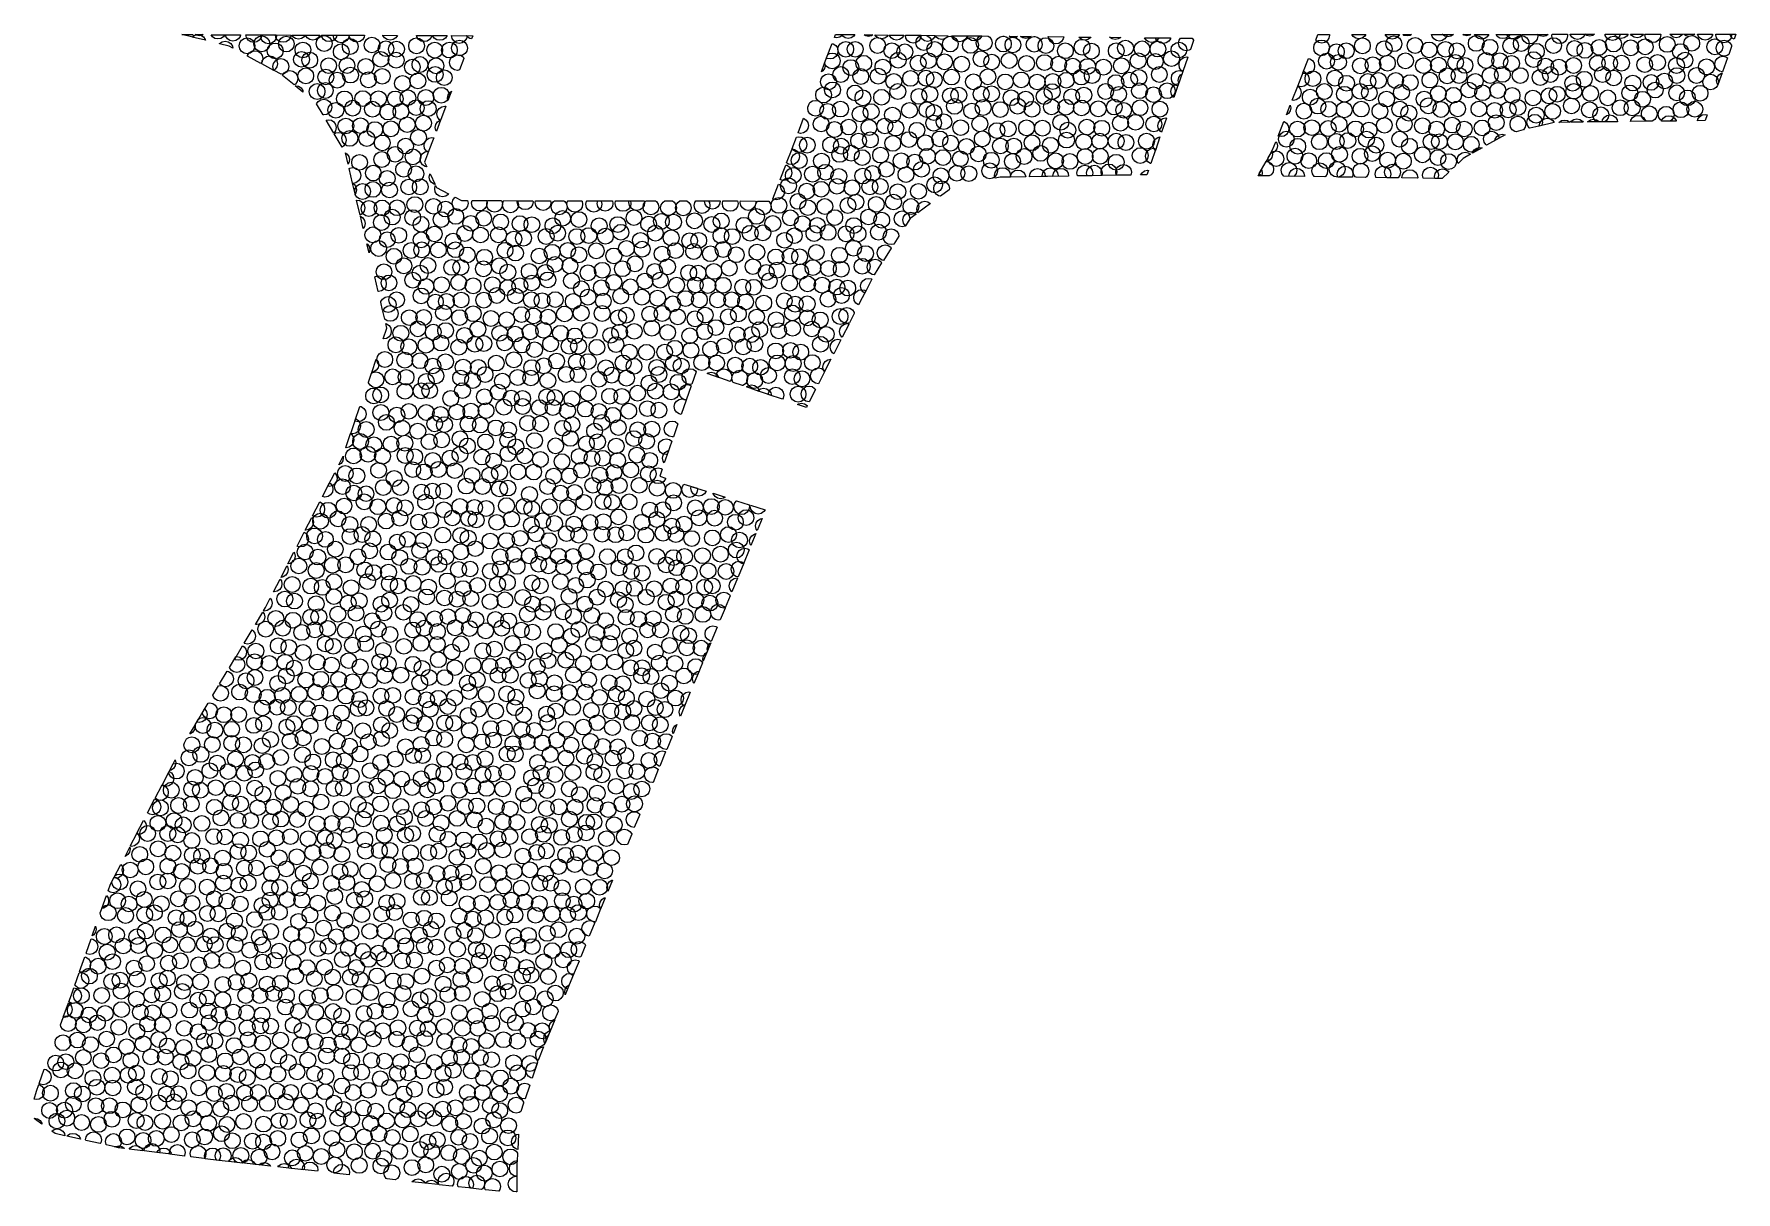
# Model space of a CAD drawing. Header units: millimetres. Extents: x -64 to 65, y -33 to 54.
import ezdxf

# ---------------------------------------------------------------- set-up
doc = ezdxf.new("R2010")
doc.units = ezdxf.units.MM

msp = doc.modelspace()

# ---------------------------------------------------------------- linework, layer by layer
for points in [[(-53.25, 54.36), (-52.42, 54.36), (-52.4, 54.3), (-52.43, 54.16), (-53.25, 54.36)], [(-52.46, 54.17), (-52.45, 54.19), (-52.26, 54.32), (-52.05, 54.36), (-52.01, 54.36), (-51.8, 54.32), (-51.6, 54.19), (-51.47, 53.99), (-51.46, 53.93), (-52.46, 54.17)], [(-51.64, 54.36), (-51.7, 54.32), (-51.93, 54.27), (-52.16, 54.32), (-52.23, 54.36), (-51.64, 54.36)], [(-49.98, 54.35), (-50.08, 54.2), (-50.28, 54.07), (-50.51, 54.03), (-50.74, 54.07), (-50.93, 54.2), (-51.03, 54.35), (-49.98, 54.35)], [(-48.79, 54.35), (-48.82, 54.23), (-48.95, 54.04), (-49.14, 53.91), (-49.37, 53.86), (-49.6, 53.91), (-49.79, 54.04), (-49.92, 54.23), (-49.95, 54.35), (-48.79, 54.35)], [(-47.2, 54.34), (-47.24, 54.14), (-47.37, 53.95), (-47.56, 53.82), (-47.79, 53.77), (-48.02, 53.82), (-48.22, 53.95), (-48.35, 54.14), (-48.39, 54.35), (-47.2, 54.34)], [(-46.08, 54.34), (-46.06, 54.26), (-46.11, 54.03), (-46.24, 53.84), (-46.43, 53.71), (-46.66, 53.66), (-46.89, 53.71), (-47.09, 53.84), (-47.22, 54.03), (-47.26, 54.26), (-47.25, 54.34), (-46.08, 54.34)], [(-44.97, 54.33), (-45.01, 54.15), (-45.14, 53.95), (-45.33, 53.82), (-45.56, 53.78), (-45.79, 53.82), (-45.99, 53.95), (-46.12, 54.15), (-46.15, 54.34), (-44.97, 54.33)], [(-43.88, 54.33), (-43.96, 54.2), (-44.16, 54.07), (-44.39, 54.02), (-44.62, 54.07), (-44.81, 54.2), (-44.9, 54.33), (-43.88, 54.33)], [(-42.76, 54.33), (-42.76, 54.32), (-42.89, 54.13), (-43.08, 54), (-43.31, 53.95), (-43.54, 54), (-43.74, 54.13), (-43.87, 54.32), (-43.87, 54.33), (-42.76, 54.33)], [(-41.48, 54.32), (-41.5, 54.2), (-41.63, 54), (-41.83, 53.87), (-42.06, 53.83), (-42.29, 53.87), (-42.48, 54), (-42.61, 54.2), (-42.64, 54.32), (-41.48, 54.32)], [(-40.55, 54.32), (-40.59, 54.1), (-40.72, 53.91), (-40.92, 53.78), (-41.15, 53.73), (-41.38, 53.78), (-41.57, 53.91), (-41.7, 54.1), (-41.75, 54.32), (-40.55, 54.32)], [(-39.38, 54.31), (-39.41, 54.16), (-39.54, 53.96), (-39.73, 53.83), (-39.96, 53.79), (-40.19, 53.83), (-40.39, 53.96), (-40.52, 54.16), (-40.55, 54.32), (-39.38, 54.31)], [(-36.87, 54.3), (-37, 54.11), (-37.19, 53.98), (-37.42, 53.93), (-37.65, 53.98), (-37.85, 54.11), (-37.98, 54.3), (-37.98, 54.31), (-36.87, 54.3)], [(-3.59, 54.37), (-3.03, 54.37), (-3.08, 54.29), (-3.28, 54.16), (-3.51, 54.11), (-3.68, 54.14), (-3.59, 54.37)], [(-2.13, 54.36), (-2.2, 54.24), (-2.4, 54.11), (-2.63, 54.07), (-2.86, 54.11), (-3.05, 54.24), (-3.13, 54.37), (-2.13, 54.36)], [(-0.75, 54.34), (-0.85, 54.28), (-1.08, 54.23), (-1.3, 54.28), (-1.42, 54.35), (-0.75, 54.34)], [(0.4, 54.33), (0.33, 54.22), (0.14, 54.09), (-0.09, 54.04), (-0.32, 54.09), (-0.52, 54.22), (-0.6, 54.34), (0.4, 54.33)], [(1.6, 54.32), (1.6, 54.31), (1.47, 54.12), (1.27, 53.99), (1.04, 53.94), (0.81, 53.99), (0.62, 54.12), (0.49, 54.31), (0.48, 54.33), (1.6, 54.32)], [(2.9, 54.31), (2.86, 54.09), (2.73, 53.89), (2.54, 53.76), (2.31, 53.72), (2.08, 53.76), (1.88, 53.89), (1.75, 54.09), (1.71, 54.32), (1.71, 54.32), (2.9, 54.31)], [(3.35, 54.3), (3.53, 54.18), (3.66, 53.98), (3.71, 53.75), (3.66, 53.52), (3.53, 53.33), (3.34, 53.2), (3.11, 53.15), (2.88, 53.2), (2.69, 53.33), (2.56, 53.52), (2.51, 53.75), (2.56, 53.98), (2.69, 54.18), (2.88, 54.31), (2.88, 54.31), (3.35, 54.3)], [(3.96, 54.29), (3.94, 54.22), (3.81, 54.03), (3.62, 53.9), (3.39, 53.85), (3.16, 53.9), (2.96, 54.03), (2.83, 54.22), (2.82, 54.31), (3.96, 54.29)], [(33.93, 54.36), (33.94, 54.32), (33.89, 54.1), (33.76, 53.9), (33.57, 53.77), (33.34, 53.72), (33.11, 53.77), (32.91, 53.9), (32.89, 53.94), (33.05, 54.36), (33.93, 54.36)], [(36.69, 54.37), (36.58, 54.21), (36.39, 54.08), (36.16, 54.03), (35.93, 54.08), (35.73, 54.21), (35.63, 54.36), (36.69, 54.37)], [(39.25, 54.37), (39.12, 54.19), (38.93, 54.06), (38.7, 54.01), (38.47, 54.06), (38.28, 54.19), (38.15, 54.37), (39.25, 54.37)], [(40.15, 54.37), (40.05, 54.3), (39.82, 54.26), (39.59, 54.3), (39.49, 54.37), (40.15, 54.37)], [(42.86, 54.37), (42.83, 54.23), (42.7, 54.04), (42.5, 53.91), (42.28, 53.86), (42.05, 53.91), (41.85, 54.04), (41.72, 54.23), (41.69, 54.37), (42.86, 54.37)], [(43.36, 54.37), (43.36, 54.37), (43.16, 54.24), (42.93, 54.19), (42.7, 54.24), (42.51, 54.37), (42.5, 54.37), (43.36, 54.37)], [(44.67, 54.38), (44.59, 54.32), (44.36, 54.28), (44.13, 54.32), (44.05, 54.38), (44.67, 54.38)], [(46.04, 54.38), (45.91, 54.19), (45.72, 54.06), (45.49, 54.01), (45.26, 54.06), (45.06, 54.19), (44.94, 54.38), (46.04, 54.38)], [(47.62, 54.38), (47.52, 54.23), (47.33, 54.1), (47.1, 54.06), (46.87, 54.1), (46.67, 54.23), (46.58, 54.38), (47.62, 54.38)], [(48.5, 54.38), (48.5, 54.38), (48.37, 54.18), (48.18, 54.05), (47.95, 54.01), (47.72, 54.05), (47.52, 54.18), (47.39, 54.38), (47.39, 54.38), (48.5, 54.38)], [(49.72, 54.38), (49.75, 54.25), (49.7, 54.02), (49.57, 53.83), (49.38, 53.7), (49.15, 53.65), (48.92, 53.7), (48.72, 53.83), (48.59, 54.02), (48.55, 54.25), (48.57, 54.38), (49.72, 54.38)], [(50.55, 54.38), (50.39, 54.27), (50.16, 54.23), (49.93, 54.27), (49.76, 54.38), (50.55, 54.38)], [(52, 54.39), (52.02, 54.28), (51.97, 54.05), (51.84, 53.85), (51.65, 53.72), (51.42, 53.68), (51.19, 53.72), (50.99, 53.85), (50.86, 54.05), (50.82, 54.28), (50.84, 54.39), (52, 54.39)], [(53.33, 54.39), (53.33, 54.36), (53.2, 54.16), (53, 54.03), (52.77, 53.98), (52.54, 54.03), (52.35, 54.16), (52.22, 54.36), (52.21, 54.39), (53.33, 54.39)], [(54.07, 54.39), (53.93, 54.3), (53.7, 54.25), (53.47, 54.3), (53.33, 54.39), (54.07, 54.39)], [(56.01, 54.39), (55.99, 54.29), (55.86, 54.09), (55.67, 53.96), (55.44, 53.92), (55.21, 53.96), (55.01, 54.09), (54.88, 54.29), (54.86, 54.39), (56.01, 54.39)], [(56.61, 54.39), (56.52, 54.25), (56.32, 54.12), (56.09, 54.07), (55.86, 54.12), (55.67, 54.25), (55.57, 54.39), (56.61, 54.39)], [(57.79, 54.39), (57.72, 54.29), (57.53, 54.16), (57.3, 54.11), (57.07, 54.16), (56.87, 54.29), (56.8, 54.39), (57.79, 54.39)], [(59.08, 54.4), (59.09, 54.36), (59.05, 54.13), (58.92, 53.93), (58.72, 53.8), (58.49, 53.76), (58.26, 53.8), (58.07, 53.93), (57.94, 54.13), (57.89, 54.36), (57.9, 54.39), (59.08, 54.4)], [(60.76, 54.4), (60.7, 54.31), (60.5, 54.18), (60.27, 54.13), (60.04, 54.18), (59.85, 54.31), (59.79, 54.4), (60.76, 54.4)], [(61.69, 54.4), (61.68, 54.39), (61.49, 54.26), (61.26, 54.21), (61.03, 54.26), (60.83, 54.39), (60.83, 54.4), (61.69, 54.4)], [(63.03, 54.4), (63.02, 54.32), (62.89, 54.12), (62.69, 53.99), (62.46, 53.95), (62.23, 53.99), (62.04, 54.12), (61.91, 54.32), (61.89, 54.4), (63.03, 54.4)], [(64.47, 54.4), (64.48, 54.35), (64.44, 54.12), (64.31, 53.93), (64.11, 53.8), (63.88, 53.75), (63.65, 53.8), (63.46, 53.93), (63.33, 54.12), (63.28, 54.35), (63.29, 54.4), (64.47, 54.4)], [(64.81, 54.4), (64.67, 54.01), (64.53, 54.1), (64.4, 54.3), (64.38, 54.4), (64.81, 54.4)], [(-50.4, 53.67), (-50.39, 53.69), (-50.2, 53.82), (-49.97, 53.86), (-49.74, 53.82), (-49.54, 53.69), (-49.41, 53.49), (-49.38, 53.33), (-49.67, 53.49), (-49.67, 53.49), (-50.4, 53.67)], [(-47.75, 53.28), (-47.88, 53.08), (-48.07, 52.95), (-48.3, 52.91), (-48.53, 52.95), (-48.73, 53.08), (-48.86, 53.28), (-48.9, 53.51), (-48.86, 53.74), (-48.73, 53.93), (-48.53, 54.06), (-48.3, 54.11), (-48.07, 54.06), (-47.88, 53.93), (-47.75, 53.74), (-47.7, 53.51), (-47.75, 53.28)], [(-48.27, 52.73), (-48.27, 52.77), (-48.14, 52.97), (-47.94, 53.1), (-47.71, 53.14), (-47.48, 53.1), (-47.29, 52.97), (-47.16, 52.77), (-47.11, 52.54), (-47.16, 52.31), (-47.25, 52.18), (-48.27, 52.73)], [(-46.63, 53.43), (-46.76, 53.24), (-46.95, 53.11), (-47.18, 53.06), (-47.41, 53.11), (-47.61, 53.24), (-47.74, 53.43), (-47.78, 53.66), (-47.74, 53.89), (-47.61, 54.08), (-47.41, 54.21), (-47.18, 54.26), (-46.95, 54.21), (-46.76, 54.08), (-46.63, 53.89), (-46.58, 53.66), (-46.63, 53.43)], [(-45.6, 52.89), (-45.73, 52.7), (-45.93, 52.57), (-46.16, 52.52), (-46.38, 52.57), (-46.58, 52.7), (-46.71, 52.89), (-46.76, 53.12), (-46.71, 53.35), (-46.58, 53.55), (-46.38, 53.68), (-46.16, 53.72), (-45.93, 53.68), (-45.73, 53.55), (-45.6, 53.35), (-45.56, 53.12), (-45.6, 52.89)], [(-44.77, 53.42), (-44.9, 53.22), (-45.09, 53.09), (-45.32, 53.05), (-45.55, 53.09), (-45.74, 53.22), (-45.87, 53.42), (-45.92, 53.65), (-45.87, 53.88), (-45.74, 54.07), (-45.55, 54.2), (-45.32, 54.25), (-45.09, 54.2), (-44.9, 54.07), (-44.77, 53.88), (-44.72, 53.65), (-44.77, 53.42)], [(-43.6, 52.25), (-43.73, 52.06), (-43.93, 51.93), (-44.16, 51.88), (-44.39, 51.93), (-44.58, 52.06), (-44.71, 52.25), (-44.76, 52.48), (-44.71, 52.71), (-44.58, 52.9), (-44.39, 53.03), (-44.16, 53.08), (-43.93, 53.03), (-43.73, 52.9), (-43.6, 52.71), (-43.56, 52.48), (-43.6, 52.25)], [(-43.5, 52.97), (-43.63, 52.77), (-43.82, 52.64), (-44.05, 52.6), (-44.28, 52.64), (-44.48, 52.77), (-44.61, 52.97), (-44.65, 53.2), (-44.61, 53.43), (-44.48, 53.62), (-44.28, 53.75), (-44.05, 53.8), (-43.82, 53.75), (-43.63, 53.62), (-43.5, 53.43), (-43.45, 53.2), (-43.5, 52.97)], [(-42.98, 52.19), (-43.11, 52), (-43.31, 51.87), (-43.54, 51.82), (-43.77, 51.87), (-43.96, 52), (-44.09, 52.19), (-44.14, 52.42), (-44.09, 52.65), (-43.96, 52.85), (-43.77, 52.98), (-43.54, 53.02), (-43.31, 52.98), (-43.11, 52.85), (-42.98, 52.65), (-42.94, 52.42), (-42.98, 52.19)], [(-41.89, 53.46), (-42.02, 53.27), (-42.21, 53.14), (-42.44, 53.09), (-42.67, 53.14), (-42.87, 53.27), (-43, 53.46), (-43.04, 53.69), (-43, 53.92), (-42.87, 54.12), (-42.67, 54.25), (-42.44, 54.29), (-42.21, 54.25), (-42.02, 54.12), (-41.89, 53.92), (-41.84, 53.69), (-41.89, 53.46)], [(-40.59, 52.83), (-40.72, 52.64), (-40.91, 52.51), (-41.14, 52.46), (-41.37, 52.51), (-41.57, 52.64), (-41.7, 52.83), (-41.74, 53.06), (-41.7, 53.29), (-41.57, 53.48), (-41.37, 53.62), (-41.14, 53.66), (-40.91, 53.62), (-40.72, 53.48), (-40.59, 53.29), (-40.54, 53.06), (-40.59, 52.83)], [(-39.91, 53.23), (-40.04, 53.04), (-40.23, 52.91), (-40.46, 52.86), (-40.69, 52.91), (-40.89, 53.04), (-41.02, 53.23), (-41.06, 53.46), (-41.02, 53.69), (-40.89, 53.88), (-40.69, 54.01), (-40.46, 54.06), (-40.23, 54.01), (-40.04, 53.88), (-39.91, 53.69), (-39.86, 53.46), (-39.91, 53.23)], [(-38.25, 53.34), (-38.38, 53.15), (-38.58, 53.02), (-38.81, 52.97), (-39.04, 53.02), (-39.23, 53.15), (-39.36, 53.34), (-39.41, 53.57), (-39.36, 53.8), (-39.23, 53.99), (-39.04, 54.12), (-38.81, 54.17), (-38.58, 54.12), (-38.38, 53.99), (-38.25, 53.8), (-38.21, 53.57), (-38.25, 53.34)], [(-37.58, 52.25), (-37.71, 52.06), (-37.91, 51.93), (-38.14, 51.88), (-38.37, 51.93), (-38.56, 52.06), (-38.69, 52.25), (-38.74, 52.48), (-38.69, 52.71), (-38.56, 52.9), (-38.37, 53.03), (-38.14, 53.08), (-37.91, 53.03), (-37.71, 52.9), (-37.58, 52.71), (-37.54, 52.48), (-37.58, 52.25)], [(-37.19, 53.07), (-37.32, 52.87), (-37.52, 52.74), (-37.75, 52.69), (-37.98, 52.74), (-38.17, 52.87), (-38.3, 53.07), (-38.35, 53.29), (-38.3, 53.52), (-38.17, 53.72), (-37.98, 53.85), (-37.75, 53.89), (-37.52, 53.85), (-37.32, 53.72), (-37.19, 53.52), (-37.15, 53.29), (-37.19, 53.07)], [(-36.42, 52.19), (-36.55, 52), (-36.74, 51.87), (-36.97, 51.82), (-37.2, 51.87), (-37.4, 52), (-37.53, 52.19), (-37.57, 52.42), (-37.53, 52.65), (-37.4, 52.84), (-37.2, 52.97), (-36.97, 53.02), (-36.74, 52.97), (-36.55, 52.84), (-36.42, 52.65), (-36.37, 52.42), (-36.42, 52.19)], [(-36.4, 53.03), (-36.53, 52.84), (-36.72, 52.71), (-36.95, 52.66), (-37.18, 52.71), (-37.38, 52.84), (-37.51, 53.03), (-37.55, 53.26), (-37.51, 53.49), (-37.38, 53.69), (-37.18, 53.82), (-36.95, 53.86), (-36.72, 53.82), (-36.53, 53.69), (-36.4, 53.49), (-36.35, 53.26), (-36.4, 53.03)], [(-34.87, 53.29), (-35, 53.09), (-35.19, 52.96), (-35.42, 52.91), (-35.65, 52.96), (-35.85, 53.09), (-35.98, 53.29), (-36.02, 53.51), (-35.98, 53.74), (-35.85, 53.94), (-35.65, 54.07), (-35.42, 54.11), (-35.19, 54.07), (-35, 53.94), (-34.87, 53.74), (-34.82, 53.51), (-34.87, 53.29)], [(-34.28, 54.29), (-34.3, 54.2), (-34.43, 54), (-34.62, 53.87), (-34.85, 53.83), (-35.08, 53.87), (-35.28, 54), (-35.41, 54.2), (-35.43, 54.3), (-34.28, 54.29)], [(-33.48, 52.95), (-33.62, 52.76), (-33.81, 52.63), (-34.04, 52.58), (-34.27, 52.63), (-34.46, 52.76), (-34.59, 52.95), (-34.64, 53.18), (-34.59, 53.41), (-34.46, 53.61), (-34.27, 53.74), (-34.04, 53.78), (-33.81, 53.74), (-33.62, 53.61), (-33.48, 53.41), (-33.44, 53.18), (-33.48, 52.95)], [(-33.1, 54.29), (-33.23, 54.1), (-33.42, 53.97), (-33.65, 53.93), (-33.88, 53.97), (-34.08, 54.1), (-34.21, 54.29), (-33.1, 54.29)], [(-32.37, 52.96), (-32.5, 52.76), (-32.7, 52.63), (-32.93, 52.59), (-33.16, 52.63), (-33.35, 52.76), (-33.48, 52.96), (-33.53, 53.19), (-33.48, 53.42), (-33.35, 53.61), (-33.16, 53.74), (-32.93, 53.79), (-32.7, 53.74), (-32.5, 53.61), (-32.37, 53.42), (-32.33, 53.19), (-32.37, 52.96)], [(-31.58, 54.28), (-31.62, 54.07), (-31.75, 53.88), (-31.95, 53.75), (-32.18, 53.7), (-32.41, 53.75), (-32.6, 53.88), (-32.73, 54.07), (-32.77, 54.29), (-31.58, 54.28)], [(-31.61, 53.11), (-31.74, 52.92), (-31.94, 52.79), (-32.16, 52.74), (-32.39, 52.79), (-32.59, 52.92), (-32.72, 53.11), (-32.76, 53.34), (-32.72, 53.57), (-32.59, 53.77), (-32.39, 53.9), (-32.16, 53.94), (-31.94, 53.9), (-31.74, 53.77), (-31.61, 53.57), (-31.56, 53.34), (-31.61, 53.11)], [(-31.16, 54.28), (-31.25, 54.04), (-31.38, 54.07), (-31.57, 54.2), (-31.63, 54.29), (-31.16, 54.28)], [(-3.85, 53.69), (-3.78, 53.67), (-3.58, 53.54), (-3.45, 53.35), (-3.41, 53.12), (-3.45, 52.89), (-3.58, 52.69), (-3.78, 52.56), (-4.01, 52.52), (-4.24, 52.56), (-4.27, 52.59), (-3.85, 53.69)], [(-2.26, 53.02), (-2.39, 52.82), (-2.59, 52.69), (-2.82, 52.65), (-3.05, 52.69), (-3.24, 52.82), (-3.37, 53.02), (-3.42, 53.25), (-3.37, 53.48), (-3.24, 53.67), (-3.05, 53.8), (-2.82, 53.85), (-2.59, 53.8), (-2.39, 53.67), (-2.26, 53.48), (-2.22, 53.25), (-2.26, 53.02)], [(-1.54, 53.02), (-1.67, 52.82), (-1.87, 52.69), (-2.1, 52.65), (-2.33, 52.69), (-2.52, 52.82), (-2.65, 53.02), (-2.7, 53.25), (-2.65, 53.48), (-2.52, 53.67), (-2.33, 53.8), (-2.1, 53.85), (-1.87, 53.8), (-1.67, 53.67), (-1.54, 53.48), (-1.5, 53.25), (-1.54, 53.02)], [(0.15, 53.31), (0.02, 53.11), (-0.17, 52.98), (-0.4, 52.94), (-0.63, 52.98), (-0.82, 53.11), (-0.95, 53.31), (-1, 53.54), (-0.95, 53.77), (-0.82, 53.96), (-0.63, 54.09), (-0.4, 54.14), (-0.17, 54.09), (0.02, 53.96), (0.15, 53.77), (0.2, 53.54), (0.15, 53.31)], [(1.24, 52.92), (1.11, 52.72), (0.91, 52.59), (0.68, 52.55), (0.45, 52.59), (0.26, 52.72), (0.13, 52.92), (0.08, 53.15), (0.13, 53.38), (0.26, 53.57), (0.45, 53.7), (0.68, 53.75), (0.91, 53.7), (1.11, 53.57), (1.24, 53.38), (1.28, 53.15), (1.24, 52.92)], [(1.71, 52.18), (1.58, 51.99), (1.39, 51.86), (1.16, 51.81), (0.93, 51.86), (0.74, 51.99), (0.61, 52.18), (0.56, 52.41), (0.61, 52.64), (0.74, 52.84), (0.93, 52.97), (1.16, 53.01), (1.39, 52.97), (1.58, 52.84), (1.71, 52.64), (1.76, 52.41), (1.71, 52.18)], [(2.23, 52.82), (2.1, 52.63), (1.9, 52.5), (1.67, 52.45), (1.44, 52.5), (1.25, 52.63), (1.12, 52.82), (1.07, 53.05), (1.12, 53.28), (1.25, 53.47), (1.44, 53.6), (1.67, 53.65), (1.9, 53.6), (2.1, 53.47), (2.23, 53.28), (2.27, 53.05), (2.23, 52.82)], [(4.49, 53.02), (4.36, 52.83), (4.17, 52.7), (3.94, 52.65), (3.71, 52.7), (3.52, 52.83), (3.39, 53.02), (3.34, 53.25), (3.39, 53.48), (3.52, 53.67), (3.71, 53.8), (3.94, 53.85), (4.17, 53.8), (4.36, 53.67), (4.49, 53.48), (4.54, 53.25), (4.49, 53.02)], [(4.97, 54.28), (4.89, 54.17), (4.7, 54.04), (4.47, 53.99), (4.24, 54.04), (4.04, 54.17), (3.96, 54.29), (4.97, 54.28)], [(5.68, 53.42), (5.55, 53.22), (5.35, 53.09), (5.12, 53.05), (4.89, 53.09), (4.7, 53.22), (4.57, 53.42), (4.52, 53.65), (4.57, 53.88), (4.7, 54.07), (4.89, 54.2), (5.12, 54.25), (5.35, 54.2), (5.55, 54.07), (5.68, 53.88), (5.72, 53.65), (5.68, 53.42)], [(6.39, 54.27), (6.38, 54.18), (6.25, 53.99), (6.05, 53.86), (5.82, 53.81), (5.59, 53.86), (5.4, 53.99), (5.27, 54.18), (5.25, 54.28), (6.39, 54.27)], [(7.21, 53.32), (7.08, 53.12), (6.89, 52.99), (6.66, 52.95), (6.43, 52.99), (6.23, 53.12), (6.1, 53.32), (6.06, 53.55), (6.1, 53.78), (6.23, 53.97), (6.43, 54.1), (6.66, 54.15), (6.89, 54.1), (7.08, 53.97), (7.21, 53.78), (7.26, 53.55), (7.21, 53.32)], [(7.51, 54.26), (7.51, 54.25), (7.38, 54.05), (7.19, 53.92), (6.96, 53.88), (6.73, 53.92), (6.53, 54.05), (6.4, 54.25), (6.4, 54.27), (7.51, 54.26)], [(8.01, 52.29), (7.88, 52.1), (7.68, 51.97), (7.45, 51.92), (7.22, 51.97), (7.03, 52.1), (6.9, 52.29), (6.85, 52.52), (6.9, 52.75), (7.03, 52.95), (7.22, 53.08), (7.45, 53.12), (7.68, 53.08), (7.88, 52.95), (8.01, 52.75), (8.05, 52.52), (8.01, 52.29)], [(7.99, 54.25), (8.12, 54.17), (8.25, 53.97), (8.3, 53.74), (8.25, 53.51), (8.12, 53.32), (7.93, 53.19), (7.7, 53.14), (7.47, 53.19), (7.27, 53.32), (7.14, 53.51), (7.1, 53.74), (7.14, 53.97), (7.27, 54.17), (7.41, 54.26), (7.99, 54.25)], [(9.19, 54.24), (9.38, 54.2), (9.58, 54.07), (9.71, 53.88), (9.75, 53.65), (9.71, 53.42), (9.58, 53.22), (9.38, 53.09), (9.15, 53.05), (8.92, 53.09), (8.73, 53.22), (8.6, 53.42), (8.55, 53.65), (8.6, 53.88), (8.73, 54.07), (8.92, 54.2), (9.12, 54.24), (9.19, 54.24)], [(10.43, 53.35), (10.3, 53.15), (10.11, 53.02), (9.88, 52.98), (9.65, 53.02), (9.45, 53.15), (9.32, 53.35), (9.28, 53.58), (9.32, 53.81), (9.45, 54), (9.65, 54.13), (9.88, 54.18), (10.11, 54.13), (10.3, 54), (10.43, 53.81), (10.48, 53.58), (10.43, 53.35)], [(10.24, 54.23), (10.16, 54.17), (9.93, 54.13), (9.7, 54.17), (9.6, 54.24), (10.24, 54.23)], [(11.26, 54.22), (11.09, 54.11), (10.86, 54.06), (10.63, 54.11), (10.45, 54.23), (11.26, 54.22)], [(11.54, 54.22), (11.73, 54.18), (11.93, 54.05), (12.06, 53.85), (12.1, 53.62), (12.06, 53.39), (11.93, 53.2), (11.73, 53.07), (11.5, 53.02), (11.27, 53.07), (11.08, 53.2), (10.95, 53.39), (10.9, 53.62), (10.95, 53.85), (11.08, 54.05), (11.27, 54.18), (11.47, 54.22), (11.54, 54.22)], [(12.94, 53.29), (12.81, 53.1), (12.62, 52.97), (12.39, 52.92), (12.16, 52.97), (11.96, 53.1), (11.83, 53.29), (11.79, 53.52), (11.83, 53.75), (11.96, 53.95), (12.16, 54.08), (12.39, 54.12), (12.62, 54.08), (12.81, 53.95), (12.94, 53.75), (12.99, 53.52), (12.94, 53.29)], [(13.74, 54.19), (13.71, 54.03), (13.58, 53.83), (13.38, 53.7), (13.15, 53.65), (12.92, 53.7), (12.73, 53.83), (12.6, 54.03), (12.56, 54.21), (13.74, 54.19)], [(14.42, 52.91), (14.29, 52.71), (14.09, 52.58), (13.86, 52.54), (13.63, 52.58), (13.44, 52.71), (13.31, 52.91), (13.26, 53.14), (13.31, 53.37), (13.44, 53.56), (13.63, 53.69), (13.86, 53.74), (14.09, 53.69), (14.29, 53.56), (14.42, 53.37), (14.46, 53.14), (14.42, 52.91)], [(15.69, 53.17), (15.56, 52.98), (15.36, 52.85), (15.13, 52.8), (14.9, 52.85), (14.71, 52.98), (14.58, 53.17), (14.53, 53.4), (14.58, 53.63), (14.71, 53.83), (14.9, 53.96), (15.13, 54), (15.36, 53.96), (15.56, 53.83), (15.69, 53.63), (15.73, 53.4), (15.69, 53.17)], [(15.8, 54.17), (15.77, 54.13), (15.58, 54), (15.35, 53.95), (15.12, 54), (14.93, 54.13), (14.89, 54.18), (15.8, 54.17)], [(16.4, 52.88), (16.27, 52.69), (16.07, 52.56), (15.84, 52.51), (15.61, 52.56), (15.42, 52.69), (15.29, 52.88), (15.24, 53.11), (15.29, 53.34), (15.42, 53.54), (15.61, 53.67), (15.84, 53.71), (16.07, 53.67), (16.27, 53.54), (16.4, 53.34), (16.44, 53.11), (16.4, 52.88)], [(18.28, 52.9), (18.15, 52.71), (17.96, 52.58), (17.73, 52.53), (17.5, 52.58), (17.3, 52.71), (17.17, 52.9), (17.13, 53.13), (17.17, 53.36), (17.3, 53.55), (17.5, 53.68), (17.73, 53.73), (17.96, 53.68), (18.15, 53.55), (18.28, 53.36), (18.33, 53.13), (18.28, 52.9)], [(18.07, 54.15), (17.88, 54.03), (17.65, 53.98), (17.42, 54.03), (17.23, 54.16), (17.22, 54.16), (18.07, 54.15)], [(18.98, 53.12), (18.85, 52.93), (18.66, 52.8), (18.43, 52.75), (18.2, 52.8), (18.01, 52.93), (17.88, 53.12), (17.83, 53.35), (17.88, 53.58), (18.01, 53.77), (18.2, 53.9), (18.43, 53.95), (18.66, 53.9), (18.85, 53.77), (18.98, 53.58), (19.03, 53.35), (18.98, 53.12)], [(20.24, 53.05), (20.11, 52.86), (19.92, 52.73), (19.69, 52.68), (19.46, 52.73), (19.27, 52.86), (19.14, 53.05), (19.09, 53.28), (19.14, 53.51), (19.27, 53.7), (19.46, 53.83), (19.69, 53.88), (19.92, 53.83), (20.11, 53.7), (20.24, 53.51), (20.29, 53.28), (20.24, 53.05)], [(20.96, 54.12), (20.85, 53.94), (20.65, 53.81), (20.42, 53.77), (20.19, 53.81), (20, 53.94), (19.87, 54.13), (20.96, 54.12)], [(21.45, 53.04), (21.32, 52.84), (21.13, 52.71), (20.9, 52.67), (20.67, 52.71), (20.47, 52.84), (20.34, 53.04), (20.3, 53.27), (20.34, 53.49), (20.47, 53.69), (20.67, 53.82), (20.9, 53.87), (21.13, 53.82), (21.32, 53.69), (21.45, 53.49), (21.5, 53.27), (21.45, 53.04)], [(21.86, 54.11), (21.85, 54.05), (21.72, 53.86), (21.53, 53.73), (21.3, 53.68), (21.07, 53.73), (20.87, 53.86), (20.74, 54.05), (20.73, 54.12), (21.86, 54.11)], [(22.48, 52.3), (22.35, 52.11), (22.16, 51.98), (21.93, 51.93), (21.7, 51.98), (21.5, 52.11), (21.37, 52.3), (21.33, 52.53), (21.37, 52.76), (21.5, 52.96), (21.7, 53.09), (21.93, 53.13), (22.16, 53.09), (22.35, 52.96), (22.48, 52.76), (22.53, 52.53), (22.48, 52.3)], [(23.05, 52.97), (22.92, 52.77), (22.73, 52.64), (22.5, 52.6), (22.27, 52.64), (22.07, 52.77), (21.94, 52.97), (21.9, 53.2), (21.94, 53.43), (22.07, 53.62), (22.27, 53.75), (22.5, 53.8), (22.73, 53.75), (22.92, 53.62), (23.05, 53.43), (23.1, 53.2), (23.05, 52.97)], [(23.51, 54.1), (23.61, 53.95), (23.61, 53.92), (23.37, 53.23), (23.28, 53.17), (23.05, 53.12), (22.82, 53.17), (22.63, 53.3), (22.5, 53.49), (22.45, 53.72), (22.5, 53.95), (22.6, 54.1), (23.51, 54.1)], [(33.88, 53.13), (33.75, 52.93), (33.56, 52.8), (33.33, 52.75), (33.1, 52.8), (32.9, 52.93), (32.77, 53.13), (32.73, 53.35), (32.77, 53.58), (32.9, 53.78), (33.1, 53.91), (33.33, 53.95), (33.56, 53.91), (33.75, 53.78), (33.88, 53.58), (33.93, 53.35), (33.88, 53.13)], [(35.01, 52.83), (34.88, 52.64), (34.68, 52.51), (34.45, 52.46), (34.22, 52.51), (34.03, 52.64), (33.9, 52.83), (33.85, 53.06), (33.9, 53.29), (34.03, 53.48), (34.22, 53.61), (34.45, 53.66), (34.68, 53.61), (34.88, 53.48), (35.01, 53.29), (35.05, 53.06), (35.01, 52.83)], [(35.75, 52.91), (35.62, 52.71), (35.43, 52.58), (35.2, 52.54), (34.97, 52.58), (34.77, 52.71), (34.64, 52.91), (34.6, 53.14), (34.64, 53.36), (34.77, 53.56), (34.97, 53.69), (35.2, 53.74), (35.43, 53.69), (35.62, 53.56), (35.75, 53.36), (35.8, 53.14), (35.75, 52.91)], [(36.99, 53.28), (36.86, 53.09), (36.66, 52.96), (36.43, 52.91), (36.2, 52.96), (36.01, 53.09), (35.88, 53.28), (35.83, 53.51), (35.88, 53.74), (36.01, 53.94), (36.2, 54.07), (36.43, 54.11), (36.66, 54.07), (36.86, 53.94), (36.99, 53.74), (37.03, 53.51), (36.99, 53.28)], [(38.63, 53.06), (38.5, 52.87), (38.31, 52.74), (38.08, 52.69), (37.85, 52.74), (37.66, 52.87), (37.53, 53.06), (37.48, 53.29), (37.53, 53.52), (37.66, 53.72), (37.85, 53.85), (38.08, 53.89), (38.31, 53.85), (38.5, 53.72), (38.63, 53.52), (38.68, 53.29), (38.63, 53.06)], [(39.37, 53.44), (39.24, 53.24), (39.05, 53.11), (38.82, 53.07), (38.59, 53.11), (38.4, 53.24), (38.27, 53.44), (38.22, 53.67), (38.27, 53.9), (38.4, 54.09), (38.59, 54.22), (38.82, 54.27), (39.05, 54.22), (39.24, 54.09), (39.37, 53.9), (39.42, 53.67), (39.37, 53.44)], [(40.98, 53.31), (40.85, 53.11), (40.66, 52.98), (40.43, 52.94), (40.2, 52.98), (40, 53.11), (39.87, 53.31), (39.83, 53.54), (39.87, 53.77), (40, 53.96), (40.2, 54.09), (40.43, 54.14), (40.66, 54.09), (40.85, 53.96), (40.98, 53.77), (41.03, 53.54), (40.98, 53.31)], [(42.05, 52.97), (41.92, 52.78), (41.72, 52.65), (41.49, 52.6), (41.26, 52.65), (41.07, 52.78), (40.94, 52.97), (40.89, 53.2), (40.94, 53.43), (41.07, 53.63), (41.26, 53.76), (41.49, 53.8), (41.72, 53.76), (41.92, 53.63), (42.05, 53.43), (42.09, 53.2), (42.05, 52.97)], [(43.3, 53.02), (43.17, 52.83), (42.97, 52.7), (42.74, 52.65), (42.51, 52.7), (42.32, 52.83), (42.19, 53.02), (42.14, 53.25), (42.19, 53.48), (42.32, 53.67), (42.51, 53.8), (42.74, 53.85), (42.97, 53.8), (43.17, 53.67), (43.3, 53.48), (43.34, 53.25), (43.3, 53.02)], [(44.17, 52.9), (44.04, 52.71), (43.84, 52.58), (43.61, 52.53), (43.38, 52.58), (43.19, 52.71), (43.06, 52.9), (43.01, 53.13), (43.06, 53.36), (43.19, 53.56), (43.38, 53.69), (43.61, 53.73), (43.84, 53.69), (44.04, 53.56), (44.17, 53.36), (44.21, 53.13), (44.17, 52.9)], [(45.63, 53.47), (45.5, 53.27), (45.3, 53.14), (45.08, 53.1), (44.85, 53.14), (44.65, 53.27), (44.52, 53.47), (44.48, 53.7), (44.52, 53.93), (44.65, 54.12), (44.85, 54.25), (45.08, 54.3), (45.3, 54.25), (45.5, 54.12), (45.63, 53.93), (45.68, 53.7), (45.63, 53.47)], [(46.68, 53.17), (46.55, 52.98), (46.35, 52.85), (46.12, 52.8), (45.89, 52.85), (45.7, 52.98), (45.57, 53.17), (45.52, 53.4), (45.57, 53.63), (45.7, 53.83), (45.89, 53.96), (46.12, 54), (46.35, 53.96), (46.55, 53.83), (46.68, 53.63), (46.72, 53.4), (46.68, 53.17)], [(48.24, 53.28), (48.11, 53.08), (47.92, 52.95), (47.69, 52.9), (47.46, 52.95), (47.27, 53.08), (47.14, 53.28), (47.09, 53.5), (47.14, 53.73), (47.27, 53.93), (47.46, 54.06), (47.69, 54.1), (47.92, 54.06), (48.11, 53.93), (48.24, 53.73), (48.29, 53.5), (48.24, 53.28)], [(49.05, 53.46), (48.92, 53.26), (48.73, 53.13), (48.5, 53.09), (48.27, 53.13), (48.07, 53.26), (47.94, 53.46), (47.9, 53.69), (47.94, 53.92), (48.07, 54.11), (48.27, 54.24), (48.5, 54.29), (48.73, 54.24), (48.92, 54.11), (49.05, 53.92), (49.1, 53.69), (49.05, 53.46)], [(49.98, 52.23), (49.85, 52.04), (49.66, 51.91), (49.43, 51.86), (49.2, 51.91), (49, 52.04), (48.87, 52.23), (48.83, 52.46), (48.87, 52.69), (49, 52.89), (49.2, 53.02), (49.43, 53.06), (49.66, 53.02), (49.85, 52.89), (49.98, 52.69), (50.03, 52.46), (49.98, 52.23)], [(50.21, 52.86), (50.08, 52.67), (49.88, 52.54), (49.65, 52.49), (49.42, 52.54), (49.23, 52.67), (49.1, 52.86), (49.05, 53.09), (49.1, 53.32), (49.23, 53.52), (49.42, 53.65), (49.65, 53.69), (49.88, 53.65), (50.08, 53.52), (50.21, 53.32), (50.25, 53.09), (50.21, 52.86)], [(51.5, 53.3), (51.37, 53.11), (51.18, 52.98), (50.95, 52.93), (50.72, 52.98), (50.53, 53.11), (50.4, 53.3), (50.35, 53.53), (50.4, 53.76), (50.53, 53.96), (50.72, 54.09), (50.95, 54.13), (51.18, 54.09), (51.37, 53.96), (51.5, 53.76), (51.55, 53.53), (51.5, 53.3)], [(53.1, 53.08), (52.97, 52.89), (52.78, 52.76), (52.55, 52.71), (52.32, 52.76), (52.13, 52.89), (52, 53.08), (51.95, 53.31), (52, 53.54), (52.13, 53.74), (52.32, 53.87), (52.55, 53.91), (52.78, 53.87), (52.97, 53.74), (53.1, 53.54), (53.15, 53.31), (53.1, 53.08)], [(53.89, 52.94), (53.76, 52.74), (53.57, 52.61), (53.34, 52.57), (53.11, 52.61), (52.91, 52.74), (52.78, 52.94), (52.74, 53.17), (52.78, 53.4), (52.91, 53.59), (53.11, 53.72), (53.34, 53.77), (53.57, 53.72), (53.76, 53.59), (53.89, 53.4), (53.94, 53.17), (53.89, 52.94)], [(54.96, 53.16), (54.83, 52.97), (54.64, 52.84), (54.41, 52.79), (54.18, 52.84), (53.98, 52.97), (53.85, 53.16), (53.81, 53.39), (53.85, 53.62), (53.98, 53.81), (54.18, 53.94), (54.41, 53.99), (54.64, 53.94), (54.83, 53.81), (54.96, 53.62), (55.01, 53.39), (54.96, 53.16)], [(56.06, 53.42), (55.93, 53.22), (55.74, 53.09), (55.51, 53.05), (55.28, 53.09), (55.08, 53.22), (54.95, 53.42), (54.91, 53.65), (54.95, 53.88), (55.08, 54.07), (55.28, 54.2), (55.51, 54.25), (55.74, 54.2), (55.93, 54.07), (56.06, 53.88), (56.11, 53.65), (56.06, 53.42)], [(57.37, 53.13), (57.24, 52.93), (57.04, 52.8), (56.81, 52.76), (56.58, 52.8), (56.39, 52.93), (56.26, 53.13), (56.21, 53.36), (56.26, 53.59), (56.39, 53.78), (56.58, 53.91), (56.81, 53.96), (57.04, 53.91), (57.24, 53.78), (57.37, 53.59), (57.41, 53.36), (57.37, 53.13)], [(58.47, 53.21), (58.34, 53.02), (58.14, 52.89), (57.91, 52.84), (57.68, 52.89), (57.49, 53.02), (57.36, 53.21), (57.31, 53.44), (57.36, 53.67), (57.49, 53.87), (57.68, 54), (57.91, 54.04), (58.14, 54), (58.34, 53.87), (58.47, 53.67), (58.51, 53.44), (58.47, 53.21)], [(60.14, 53.39), (60.01, 53.19), (59.81, 53.06), (59.59, 53.02), (59.36, 53.06), (59.16, 53.19), (59.03, 53.39), (58.99, 53.62), (59.03, 53.85), (59.16, 54.04), (59.36, 54.17), (59.59, 54.22), (59.81, 54.17), (60.01, 54.04), (60.14, 53.85), (60.19, 53.62), (60.14, 53.39)], [(61.16, 52.84), (61.03, 52.65), (60.83, 52.52), (60.6, 52.47), (60.37, 52.52), (60.18, 52.65), (60.05, 52.84), (60, 53.07), (60.05, 53.3), (60.18, 53.5), (60.37, 53.63), (60.6, 53.67), (60.83, 53.63), (61.03, 53.5), (61.16, 53.3), (61.2, 53.07), (61.16, 52.84)], [(61.49, 52.2), (61.36, 52), (61.17, 51.87), (60.94, 51.83), (60.71, 51.87), (60.51, 52), (60.38, 52.2), (60.34, 52.43), (60.38, 52.66), (60.51, 52.85), (60.71, 52.98), (60.94, 53.03), (61.17, 52.98), (61.36, 52.85), (61.49, 52.66), (61.54, 52.43), (61.49, 52.2)], [(62.01, 53.47), (61.87, 53.28), (61.68, 53.15), (61.45, 53.1), (61.22, 53.15), (61.03, 53.28), (60.9, 53.47), (60.85, 53.7), (60.9, 53.93), (61.03, 54.12), (61.22, 54.25), (61.45, 54.3), (61.68, 54.25), (61.87, 54.12), (62.01, 53.93), (62.05, 53.7), (62.01, 53.47)], [(63.76, 53.21), (63.63, 53.02), (63.43, 52.89), (63.2, 52.84), (62.97, 52.89), (62.78, 53.02), (62.65, 53.21), (62.6, 53.44), (62.65, 53.67), (62.78, 53.87), (62.97, 54), (63.2, 54.04), (63.43, 54), (63.63, 53.87), (63.76, 53.67), (63.8, 53.44), (63.76, 53.21)], [(64.26, 52.86), (64.13, 52.78), (63.9, 52.73), (63.67, 52.78), (63.48, 52.91), (63.35, 53.1), (63.3, 53.33), (63.35, 53.56), (63.48, 53.76), (63.67, 53.89), (63.9, 53.93), (64.13, 53.89), (64.33, 53.76), (64.46, 53.56), (64.48, 53.47), (64.26, 52.86)], [(-47.18, 52.14), (-47.18, 52.15), (-47.14, 52.38), (-47.01, 52.58), (-46.81, 52.71), (-46.58, 52.75), (-46.35, 52.71), (-46.16, 52.58), (-46.03, 52.38), (-45.98, 52.15), (-46.03, 51.92), (-46.16, 51.73), (-46.27, 51.65), (-47.18, 52.14)], [(-46.23, 51.63), (-46.28, 51.71), (-46.33, 51.94), (-46.28, 52.17), (-46.15, 52.37), (-45.96, 52.5), (-45.73, 52.54), (-45.5, 52.5), (-45.3, 52.37), (-45.17, 52.17), (-45.13, 51.94), (-45.17, 51.71), (-45.3, 51.52), (-45.5, 51.39), (-45.71, 51.35), (-46.23, 51.63)], [(-43.28, 51), (-43.41, 50.8), (-43.61, 50.67), (-43.84, 50.63), (-44.07, 50.67), (-44.26, 50.8), (-44.39, 51), (-44.44, 51.23), (-44.39, 51.46), (-44.26, 51.65), (-44.07, 51.78), (-43.84, 51.83), (-43.61, 51.78), (-43.41, 51.65), (-43.28, 51.46), (-43.24, 51.23), (-43.28, 51)], [(-41.76, 50.92), (-41.89, 50.72), (-42.08, 50.59), (-42.31, 50.54), (-42.54, 50.59), (-42.74, 50.72), (-42.87, 50.92), (-42.91, 51.14), (-42.87, 51.37), (-42.74, 51.57), (-42.54, 51.7), (-42.31, 51.74), (-42.08, 51.7), (-41.89, 51.57), (-41.76, 51.37), (-41.71, 51.14), (-41.76, 50.92)], [(-41.55, 51.78), (-41.68, 51.59), (-41.87, 51.46), (-42.1, 51.41), (-42.33, 51.46), (-42.52, 51.59), (-42.65, 51.78), (-42.7, 52.01), (-42.65, 52.24), (-42.52, 52.43), (-42.33, 52.56), (-42.1, 52.61), (-41.87, 52.56), (-41.68, 52.43), (-41.55, 52.24), (-41.5, 52.01), (-41.55, 51.78)], [(-40.15, 51.78), (-40.28, 51.59), (-40.47, 51.46), (-40.7, 51.41), (-40.93, 51.46), (-41.13, 51.59), (-41.26, 51.78), (-41.3, 52.01), (-41.26, 52.24), (-41.13, 52.44), (-40.93, 52.57), (-40.7, 52.61), (-40.47, 52.57), (-40.28, 52.44), (-40.15, 52.24), (-40.1, 52.01), (-40.15, 51.78)], [(-39.89, 51.06), (-40.02, 50.86), (-40.21, 50.73), (-40.44, 50.69), (-40.67, 50.73), (-40.86, 50.86), (-40.99, 51.06), (-41.04, 51.29), (-40.99, 51.52), (-40.86, 51.71), (-40.67, 51.84), (-40.44, 51.89), (-40.21, 51.84), (-40.02, 51.71), (-39.89, 51.52), (-39.84, 51.29), (-39.89, 51.06)], [(-38.72, 51.71), (-38.85, 51.51), (-39.05, 51.38), (-39.28, 51.34), (-39.51, 51.38), (-39.7, 51.51), (-39.83, 51.71), (-39.88, 51.94), (-39.83, 52.17), (-39.7, 52.36), (-39.51, 52.49), (-39.28, 52.54), (-39.05, 52.49), (-38.85, 52.36), (-38.72, 52.17), (-38.68, 51.94), (-38.72, 51.71)], [(-37.47, 50.97), (-37.6, 50.77), (-37.8, 50.64), (-38.03, 50.6), (-38.26, 50.64), (-38.45, 50.77), (-38.58, 50.97), (-38.63, 51.2), (-38.58, 51.43), (-38.45, 51.62), (-38.26, 51.75), (-38.03, 51.8), (-37.8, 51.75), (-37.6, 51.62), (-37.47, 51.43), (-37.43, 51.2), (-37.47, 50.97)], [(-35.19, 51.66), (-35.32, 51.47), (-35.51, 51.34), (-35.74, 51.29), (-35.97, 51.34), (-36.17, 51.47), (-36.3, 51.66), (-36.34, 51.89), (-36.3, 52.12), (-36.17, 52.32), (-35.97, 52.45), (-35.74, 52.49), (-35.51, 52.45), (-35.32, 52.32), (-35.19, 52.12), (-35.14, 51.89), (-35.19, 51.66)], [(-34.61, 51.86), (-34.74, 51.66), (-34.93, 51.53), (-35.16, 51.49), (-35.39, 51.53), (-35.59, 51.66), (-35.72, 51.86), (-35.76, 52.09), (-35.72, 52.32), (-35.59, 52.51), (-35.39, 52.64), (-35.16, 52.69), (-34.93, 52.64), (-34.74, 52.51), (-34.61, 52.32), (-34.56, 52.09), (-34.61, 51.86)], [(-33.45, 51.11), (-33.58, 50.91), (-33.78, 50.78), (-34.01, 50.74), (-34.24, 50.78), (-34.43, 50.91), (-34.56, 51.11), (-34.61, 51.34), (-34.56, 51.57), (-34.43, 51.76), (-34.24, 51.89), (-34.01, 51.94), (-33.78, 51.89), (-33.58, 51.76), (-33.45, 51.57), (-33.41, 51.34), (-33.45, 51.11)], [(-33.39, 51.76), (-33.52, 51.57), (-33.71, 51.44), (-33.94, 51.39), (-34.17, 51.44), (-34.37, 51.57), (-34.5, 51.76), (-34.54, 51.99), (-34.5, 52.22), (-34.37, 52.42), (-34.17, 52.55), (-33.94, 52.59), (-33.71, 52.55), (-33.52, 52.42), (-33.39, 52.22), (-33.34, 51.99), (-33.39, 51.76)], [(-32.15, 51.68), (-32.31, 51.64), (-32.54, 51.69), (-32.74, 51.82), (-32.87, 52.01), (-32.91, 52.24), (-32.87, 52.47), (-32.74, 52.67), (-32.54, 52.8), (-32.31, 52.84), (-32.08, 52.8), (-31.89, 52.67), (-31.82, 52.56), (-32.15, 51.68)], [(-4.42, 52.19), (-4.39, 52.03), (-4.44, 51.8), (-4.57, 51.61), (-4.67, 51.54), (-4.42, 52.19)], [(-4.17, 52.86), (-4.08, 52.92), (-3.85, 52.96), (-3.62, 52.92), (-3.43, 52.79), (-3.3, 52.59), (-3.25, 52.36), (-3.3, 52.13), (-3.43, 51.94), (-3.62, 51.81), (-3.85, 51.76), (-4.08, 51.81), (-4.28, 51.94), (-4.41, 52.13), (-4.42, 52.2), (-4.17, 52.86)], [(-2.64, 51.1), (-2.77, 50.91), (-2.96, 50.78), (-3.19, 50.73), (-3.42, 50.78), (-3.62, 50.91), (-3.75, 51.1), (-3.79, 51.33), (-3.75, 51.56), (-3.62, 51.75), (-3.42, 51.88), (-3.19, 51.93), (-2.96, 51.88), (-2.77, 51.75), (-2.64, 51.56), (-2.59, 51.33), (-2.64, 51.1)], [(-1.88, 51.63), (-2.01, 51.44), (-2.21, 51.31), (-2.43, 51.26), (-2.66, 51.31), (-2.86, 51.44), (-2.99, 51.63), (-3.03, 51.86), (-2.99, 52.09), (-2.86, 52.29), (-2.66, 52.42), (-2.43, 52.46), (-2.21, 52.42), (-2.01, 52.29), (-1.88, 52.09), (-1.83, 51.86), (-1.88, 51.63)], [(-1.12, 50.95), (-1.25, 50.75), (-1.45, 50.62), (-1.68, 50.58), (-1.91, 50.62), (-2.1, 50.75), (-2.23, 50.95), (-2.28, 51.18), (-2.23, 51.41), (-2.1, 51.6), (-1.91, 51.73), (-1.68, 51.78), (-1.45, 51.73), (-1.25, 51.6), (-1.12, 51.41), (-1.08, 51.18), (-1.12, 50.95)], [(-0.9, 51.95), (-1.03, 51.76), (-1.22, 51.63), (-1.45, 51.58), (-1.68, 51.63), (-1.87, 51.76), (-2, 51.95), (-2.05, 52.18), (-2, 52.41), (-1.87, 52.61), (-1.68, 52.74), (-1.45, 52.78), (-1.22, 52.74), (-1.03, 52.61), (-0.9, 52.41), (-0.85, 52.18), (-0.9, 51.95)], [(0.2, 50.98), (0.07, 50.79), (-0.13, 50.66), (-0.36, 50.61), (-0.59, 50.66), (-0.78, 50.79), (-0.91, 50.98), (-0.96, 51.21), (-0.91, 51.44), (-0.78, 51.64), (-0.59, 51.77), (-0.36, 51.81), (-0.13, 51.77), (0.07, 51.64), (0.2, 51.44), (0.24, 51.21), (0.2, 50.98)], [(0.56, 51.68), (0.43, 51.48), (0.23, 51.35), (0.01, 51.31), (-0.22, 51.35), (-0.42, 51.48), (-0.55, 51.68), (-0.59, 51.91), (-0.55, 52.14), (-0.42, 52.33), (-0.22, 52.46), (0.01, 52.51), (0.23, 52.46), (0.43, 52.33), (0.56, 52.14), (0.61, 51.91), (0.56, 51.68)], [(3.23, 51.96), (3.1, 51.77), (2.91, 51.64), (2.68, 51.59), (2.45, 51.64), (2.26, 51.77), (2.13, 51.96), (2.08, 52.19), (2.13, 52.42), (2.26, 52.61), (2.45, 52.74), (2.68, 52.79), (2.91, 52.74), (3.1, 52.61), (3.23, 52.42), (3.28, 52.19), (3.23, 51.96)], [(4.02, 52.15), (3.89, 51.96), (3.69, 51.83), (3.46, 51.78), (3.23, 51.83), (3.04, 51.96), (2.91, 52.15), (2.86, 52.38), (2.91, 52.61), (3.04, 52.81), (3.23, 52.94), (3.46, 52.98), (3.69, 52.94), (3.89, 52.81), (4.02, 52.61), (4.06, 52.38), (4.02, 52.15)], [(5.25, 52.07), (5.12, 51.87), (4.92, 51.74), (4.69, 51.7), (4.46, 51.74), (4.27, 51.87), (4.14, 52.07), (4.09, 52.3), (4.14, 52.53), (4.27, 52.72), (4.46, 52.85), (4.69, 52.9), (4.92, 52.85), (5.12, 52.72), (5.25, 52.53), (5.29, 52.3), (5.25, 52.07)], [(5.77, 50.91), (5.64, 50.71), (5.45, 50.58), (5.22, 50.54), (4.99, 50.58), (4.8, 50.71), (4.66, 50.91), (4.62, 51.14), (4.66, 51.37), (4.8, 51.56), (4.99, 51.69), (5.22, 51.74), (5.45, 51.69), (5.64, 51.56), (5.77, 51.37), (5.82, 51.14), (5.77, 50.91)], [(6.53, 51.89), (6.4, 51.69), (6.21, 51.56), (5.98, 51.52), (5.75, 51.56), (5.56, 51.69), (5.43, 51.89), (5.38, 52.12), (5.43, 52.35), (5.56, 52.54), (5.75, 52.67), (5.98, 52.72), (6.21, 52.67), (6.4, 52.54), (6.53, 52.35), (6.58, 52.12), (6.53, 51.89)], [(8.53, 50.93), (8.4, 50.74), (8.21, 50.61), (7.98, 50.56), (7.75, 50.61), (7.56, 50.74), (7.43, 50.93), (7.38, 51.16), (7.43, 51.39), (7.56, 51.59), (7.75, 51.72), (7.98, 51.76), (8.21, 51.72), (8.4, 51.59), (8.53, 51.39), (8.58, 51.16), (8.53, 50.93)], [(8.82, 52.06), (8.69, 51.87), (8.5, 51.74), (8.27, 51.69), (8.04, 51.74), (7.84, 51.87), (7.71, 52.06), (7.67, 52.29), (7.71, 52.52), (7.84, 52.71), (8.04, 52.84), (8.27, 52.89), (8.5, 52.84), (8.69, 52.71), (8.82, 52.52), (8.87, 52.29), (8.82, 52.06)], [(10.15, 52.17), (10.02, 51.98), (9.83, 51.85), (9.6, 51.8), (9.37, 51.85), (9.18, 51.98), (9.05, 52.17), (9, 52.4), (9.05, 52.63), (9.18, 52.83), (9.37, 52.96), (9.6, 53), (9.83, 52.96), (10.02, 52.83), (10.15, 52.63), (10.2, 52.4), (10.15, 52.17)], [(11.47, 51.94), (11.34, 51.75), (11.14, 51.62), (10.91, 51.57), (10.68, 51.62), (10.49, 51.75), (10.36, 51.94), (10.31, 52.17), (10.36, 52.4), (10.49, 52.6), (10.68, 52.73), (10.91, 52.77), (11.14, 52.73), (11.34, 52.6), (11.47, 52.4), (11.51, 52.17), (11.47, 51.94)], [(12.83, 52.01), (12.7, 51.82), (12.51, 51.69), (12.28, 51.64), (12.05, 51.69), (11.86, 51.82), (11.72, 52.01), (11.68, 52.24), (11.72, 52.47), (11.86, 52.67), (12.05, 52.8), (12.28, 52.84), (12.51, 52.8), (12.7, 52.67), (12.83, 52.47), (12.88, 52.24), (12.83, 52.01)], [(13.91, 51.9), (13.78, 51.7), (13.59, 51.57), (13.36, 51.53), (13.13, 51.57), (12.93, 51.7), (12.8, 51.9), (12.76, 52.13), (12.8, 52.36), (12.93, 52.55), (13.13, 52.68), (13.36, 52.73), (13.59, 52.68), (13.78, 52.55), (13.91, 52.36), (13.96, 52.13), (13.91, 51.9)], [(14.98, 51.75), (14.85, 51.55), (14.66, 51.42), (14.43, 51.38), (14.2, 51.42), (14, 51.55), (13.87, 51.75), (13.83, 51.98), (13.87, 52.2), (14, 52.4), (14.2, 52.53), (14.43, 52.58), (14.66, 52.53), (14.85, 52.4), (14.98, 52.2), (15.03, 51.98), (14.98, 51.75)], [(15.62, 50.91), (15.49, 50.71), (15.3, 50.58), (15.07, 50.54), (14.84, 50.58), (14.65, 50.71), (14.51, 50.91), (14.47, 51.14), (14.51, 51.37), (14.65, 51.56), (14.84, 51.69), (15.07, 51.74), (15.3, 51.69), (15.49, 51.56), (15.62, 51.37), (15.67, 51.14), (15.62, 50.91)], [(16.1, 51.7), (15.97, 51.51), (15.78, 51.38), (15.55, 51.33), (15.32, 51.38), (15.12, 51.51), (14.99, 51.7), (14.95, 51.93), (14.99, 52.16), (15.12, 52.36), (15.32, 52.49), (15.55, 52.53), (15.78, 52.49), (15.97, 52.36), (16.1, 52.16), (16.15, 51.93), (16.1, 51.7)], [(16.46, 51.03), (16.33, 50.84), (16.13, 50.71), (15.91, 50.66), (15.68, 50.71), (15.48, 50.84), (15.35, 51.03), (15.31, 51.26), (15.35, 51.49), (15.48, 51.69), (15.68, 51.82), (15.91, 51.86), (16.13, 51.82), (16.33, 51.69), (16.46, 51.49), (16.51, 51.26), (16.46, 51.03)], [(17.32, 51.66), (17.19, 51.47), (17, 51.34), (16.77, 51.29), (16.54, 51.34), (16.34, 51.47), (16.21, 51.66), (16.17, 51.89), (16.21, 52.12), (16.34, 52.31), (16.54, 52.44), (16.77, 52.49), (17, 52.44), (17.19, 52.31), (17.32, 52.12), (17.37, 51.89), (17.32, 51.66)], [(18.68, 51.76), (18.55, 51.56), (18.36, 51.43), (18.13, 51.39), (17.9, 51.43), (17.7, 51.56), (17.57, 51.76), (17.53, 51.99), (17.57, 52.22), (17.7, 52.41), (17.9, 52.54), (18.13, 52.59), (18.36, 52.54), (18.55, 52.41), (18.68, 52.22), (18.73, 51.99), (18.68, 51.76)], [(19.95, 52.14), (19.82, 51.94), (19.63, 51.81), (19.4, 51.77), (19.17, 51.81), (18.97, 51.94), (18.84, 52.14), (18.8, 52.37), (18.84, 52.6), (18.97, 52.79), (19.17, 52.92), (19.4, 52.97), (19.63, 52.92), (19.82, 52.79), (19.95, 52.6), (20, 52.37), (19.95, 52.14)], [(21.25, 52.09), (21.12, 51.89), (20.93, 51.76), (20.7, 51.72), (20.47, 51.76), (20.27, 51.89), (20.14, 52.09), (20.1, 52.32), (20.14, 52.55), (20.27, 52.74), (20.47, 52.87), (20.7, 52.92), (20.93, 52.87), (21.12, 52.74), (21.25, 52.55), (21.3, 52.32), (21.25, 52.09)], [(21.56, 51.1), (21.43, 50.91), (21.23, 50.78), (21.01, 50.73), (20.78, 50.78), (20.58, 50.91), (20.45, 51.1), (20.41, 51.33), (20.45, 51.56), (20.58, 51.76), (20.78, 51.89), (21.01, 51.93), (21.23, 51.89), (21.43, 51.76), (21.56, 51.56), (21.61, 51.33), (21.56, 51.1)], [(22.79, 51.57), (22.67, 51.65), (22.54, 51.85), (22.5, 52.08), (22.54, 52.31), (22.67, 52.5), (22.87, 52.63), (23.1, 52.68), (23.17, 52.66), (22.79, 51.57)], [(32.34, 52.54), (32.43, 52.52), (32.63, 52.39), (32.76, 52.19), (32.8, 51.96), (32.76, 51.73), (32.63, 51.54), (32.43, 51.41), (32.2, 51.36), (31.97, 51.41), (31.91, 51.45), (32.34, 52.54)], [(34.26, 52.12), (34.13, 51.93), (33.93, 51.8), (33.7, 51.75), (33.47, 51.8), (33.28, 51.93), (33.15, 52.12), (33.1, 52.35), (33.15, 52.58), (33.28, 52.77), (33.47, 52.9), (33.7, 52.95), (33.93, 52.9), (34.13, 52.77), (34.26, 52.58), (34.3, 52.35), (34.26, 52.12)], [(35.16, 52.03), (35.03, 51.84), (34.84, 51.71), (34.61, 51.66), (34.38, 51.71), (34.18, 51.84), (34.05, 52.03), (34.01, 52.26), (34.05, 52.49), (34.18, 52.68), (34.38, 52.81), (34.61, 52.86), (34.84, 52.81), (35.03, 52.68), (35.16, 52.49), (35.21, 52.26), (35.16, 52.03)], [(36.83, 51.76), (36.7, 51.57), (36.51, 51.44), (36.28, 51.39), (36.05, 51.44), (35.85, 51.57), (35.72, 51.76), (35.68, 51.99), (35.72, 52.22), (35.85, 52.41), (36.05, 52.54), (36.28, 52.59), (36.51, 52.54), (36.7, 52.41), (36.83, 52.22), (36.88, 51.99), (36.83, 51.76)], [(37.79, 51.84), (37.66, 51.64), (37.46, 51.51), (37.23, 51.47), (37, 51.51), (36.81, 51.64), (36.68, 51.84), (36.63, 52.07), (36.68, 52.3), (36.81, 52.49), (37, 52.62), (37.23, 52.67), (37.46, 52.62), (37.66, 52.49), (37.79, 52.3), (37.83, 52.07), (37.79, 51.84)], [(38.89, 51.97), (38.76, 51.77), (38.56, 51.64), (38.33, 51.6), (38.1, 51.64), (37.91, 51.77), (37.78, 51.97), (37.73, 52.2), (37.78, 52.43), (37.91, 52.62), (38.1, 52.75), (38.33, 52.8), (38.56, 52.75), (38.76, 52.62), (38.89, 52.43), (38.93, 52.2), (38.89, 51.97)], [(40.25, 52.15), (40.12, 51.95), (39.93, 51.82), (39.7, 51.77), (39.47, 51.82), (39.27, 51.95), (39.14, 52.15), (39.1, 52.37), (39.14, 52.6), (39.27, 52.8), (39.47, 52.93), (39.7, 52.97), (39.93, 52.93), (40.12, 52.8), (40.25, 52.6), (40.3, 52.37), (40.25, 52.15)], [(41.62, 51.77), (41.49, 51.58), (41.3, 51.45), (41.07, 51.4), (40.84, 51.45), (40.64, 51.58), (40.51, 51.77), (40.47, 52), (40.51, 52.23), (40.64, 52.43), (40.84, 52.56), (41.07, 52.6), (41.3, 52.56), (41.49, 52.43), (41.62, 52.23), (41.67, 52), (41.62, 51.77)], [(42.77, 51.82), (42.64, 51.63), (42.44, 51.5), (42.21, 51.45), (41.98, 51.5), (41.79, 51.63), (41.66, 51.82), (41.61, 52.05), (41.66, 52.28), (41.79, 52.48), (41.98, 52.61), (42.21, 52.65), (42.44, 52.61), (42.64, 52.48), (42.77, 52.28), (42.81, 52.05), (42.77, 51.82)], [(43.42, 51), (43.29, 50.81), (43.1, 50.68), (42.87, 50.63), (42.64, 50.68), (42.45, 50.81), (42.32, 51), (42.27, 51.23), (42.32, 51.46), (42.45, 51.66), (42.64, 51.79), (42.87, 51.83), (43.1, 51.79), (43.29, 51.66), (43.42, 51.46), (43.47, 51.23), (43.42, 51)], [(44.06, 52.03), (43.93, 51.83), (43.74, 51.7), (43.51, 51.66), (43.28, 51.7), (43.09, 51.83), (42.96, 52.03), (42.91, 52.26), (42.96, 52.48), (43.09, 52.68), (43.28, 52.81), (43.51, 52.86), (43.74, 52.81), (43.93, 52.68), (44.06, 52.48), (44.11, 52.26), (44.06, 52.03)], [(44.33, 51.02), (44.2, 50.83), (44, 50.7), (43.77, 50.65), (43.54, 50.7), (43.35, 50.83), (43.22, 51.02), (43.17, 51.25), (43.22, 51.48), (43.35, 51.68), (43.54, 51.81), (43.77, 51.85), (44, 51.81), (44.2, 51.68), (44.33, 51.48), (44.37, 51.25), (44.33, 51.02)], [(44.77, 51.8), (44.64, 51.6), (44.45, 51.47), (44.22, 51.43), (43.99, 51.47), (43.8, 51.6), (43.67, 51.8), (43.62, 52.03), (43.67, 52.26), (43.8, 52.45), (43.99, 52.58), (44.22, 52.63), (44.45, 52.58), (44.64, 52.45), (44.77, 52.26), (44.82, 52.03), (44.77, 51.8)], [(46.37, 52.17), (46.24, 51.98), (46.04, 51.85), (45.82, 51.8), (45.59, 51.85), (45.39, 51.98), (45.26, 52.17), (45.22, 52.4), (45.26, 52.63), (45.39, 52.83), (45.59, 52.96), (45.82, 53), (46.04, 52.96), (46.24, 52.83), (46.37, 52.63), (46.42, 52.4), (46.37, 52.17)], [(46.69, 51.03), (46.56, 50.83), (46.37, 50.7), (46.14, 50.66), (45.91, 50.7), (45.71, 50.83), (45.58, 51.03), (45.54, 51.26), (45.58, 51.49), (45.71, 51.68), (45.91, 51.81), (46.14, 51.86), (46.37, 51.81), (46.56, 51.68), (46.69, 51.49), (46.74, 51.26), (46.69, 51.03)], [(47.43, 52.14), (47.3, 51.94), (47.1, 51.81), (46.87, 51.77), (46.64, 51.81), (46.45, 51.94), (46.32, 52.14), (46.27, 52.37), (46.32, 52.6), (46.45, 52.79), (46.64, 52.92), (46.87, 52.97), (47.1, 52.92), (47.3, 52.79), (47.43, 52.6), (47.47, 52.37), (47.43, 52.14)], [(47.62, 51.11), (47.49, 50.91), (47.29, 50.78), (47.06, 50.74), (46.83, 50.78), (46.64, 50.91), (46.51, 51.11), (46.46, 51.34), (46.51, 51.56), (46.64, 51.76), (46.83, 51.89), (47.06, 51.94), (47.29, 51.89), (47.49, 51.76), (47.62, 51.56), (47.66, 51.34), (47.62, 51.11)], [(48.32, 51.94), (48.19, 51.74), (47.99, 51.61), (47.76, 51.57), (47.53, 51.61), (47.34, 51.74), (47.21, 51.94), (47.16, 52.17), (47.21, 52.4), (47.34, 52.59), (47.53, 52.72), (47.76, 52.77), (47.99, 52.72), (48.19, 52.59), (48.32, 52.4), (48.36, 52.17), (48.32, 51.94)], [(48.98, 51.02), (48.85, 50.83), (48.65, 50.7), (48.42, 50.65), (48.19, 50.7), (48, 50.83), (47.87, 51.02), (47.82, 51.25), (47.87, 51.48), (48, 51.68), (48.19, 51.81), (48.42, 51.85), (48.65, 51.81), (48.85, 51.68), (48.98, 51.48), (49.02, 51.25), (48.98, 51.02)], [(50.9, 51.75), (50.77, 51.55), (50.58, 51.42), (50.35, 51.38), (50.12, 51.42), (49.92, 51.55), (49.79, 51.75), (49.75, 51.98), (49.79, 52.21), (49.92, 52.4), (50.12, 52.53), (50.35, 52.58), (50.58, 52.53), (50.77, 52.4), (50.9, 52.21), (50.95, 51.98), (50.9, 51.75)], [(51.26, 51.1), (51.13, 50.9), (50.94, 50.77), (50.71, 50.73), (50.48, 50.77), (50.29, 50.9), (50.16, 51.1), (50.11, 51.33), (50.16, 51.56), (50.29, 51.75), (50.48, 51.88), (50.71, 51.93), (50.94, 51.88), (51.13, 51.75), (51.26, 51.56), (51.31, 51.33), (51.26, 51.1)], [(51.91, 51.66), (51.78, 51.47), (51.59, 51.34), (51.36, 51.29), (51.13, 51.34), (50.93, 51.47), (50.8, 51.66), (50.76, 51.89), (50.8, 52.12), (50.93, 52.32), (51.13, 52.45), (51.36, 52.49), (51.59, 52.45), (51.78, 52.32), (51.91, 52.12), (51.96, 51.89), (51.91, 51.66)], [(53.03, 51.79), (52.9, 51.6), (52.7, 51.47), (52.47, 51.42), (52.24, 51.47), (52.05, 51.6), (51.92, 51.79), (51.87, 52.02), (51.92, 52.25), (52.05, 52.45), (52.24, 52.58), (52.47, 52.62), (52.7, 52.58), (52.9, 52.45), (53.03, 52.25), (53.07, 52.02), (53.03, 51.79)], [(54.83, 51.95), (54.7, 51.76), (54.51, 51.63), (54.28, 51.58), (54.05, 51.63), (53.86, 51.76), (53.73, 51.95), (53.68, 52.18), (53.73, 52.41), (53.86, 52.61), (54.05, 52.74), (54.28, 52.78), (54.51, 52.74), (54.7, 52.61), (54.83, 52.41), (54.88, 52.18), (54.83, 51.95)], [(55.23, 51.1), (55.1, 50.9), (54.9, 50.77), (54.67, 50.73), (54.45, 50.77), (54.25, 50.9), (54.12, 51.1), (54.07, 51.33), (54.12, 51.56), (54.25, 51.75), (54.45, 51.88), (54.67, 51.93), (54.9, 51.88), (55.1, 51.75), (55.23, 51.56), (55.27, 51.33), (55.23, 51.1)], [(55.77, 51.97), (55.64, 51.78), (55.44, 51.65), (55.21, 51.6), (54.98, 51.65), (54.79, 51.78), (54.66, 51.97), (54.61, 52.2), (54.66, 52.43), (54.79, 52.63), (54.98, 52.76), (55.21, 52.8), (55.44, 52.76), (55.64, 52.63), (55.77, 52.43), (55.81, 52.2), (55.77, 51.97)], [(56.67, 51.97), (56.54, 51.77), (56.34, 51.64), (56.11, 51.6), (55.88, 51.64), (55.69, 51.77), (55.56, 51.97), (55.51, 52.2), (55.56, 52.43), (55.69, 52.62), (55.88, 52.75), (56.11, 52.8), (56.34, 52.75), (56.54, 52.62), (56.67, 52.43), (56.71, 52.2), (56.67, 51.97)], [(58.43, 51.85), (58.3, 51.66), (58.11, 51.53), (57.88, 51.48), (57.65, 51.53), (57.45, 51.66), (57.32, 51.85), (57.28, 52.08), (57.32, 52.31), (57.45, 52.5), (57.65, 52.63), (57.88, 52.68), (58.11, 52.63), (58.3, 52.5), (58.43, 52.31), (58.48, 52.08), (58.43, 51.85)], [(59.4, 52.02), (59.27, 51.82), (59.08, 51.69), (58.85, 51.65), (58.62, 51.69), (58.42, 51.82), (58.29, 52.02), (58.25, 52.25), (58.29, 52.48), (58.42, 52.67), (58.62, 52.8), (58.85, 52.85), (59.08, 52.8), (59.27, 52.67), (59.4, 52.48), (59.45, 52.25), (59.4, 52.02)], [(60.84, 51.79), (60.71, 51.59), (60.52, 51.46), (60.29, 51.42), (60.06, 51.46), (59.87, 51.59), (59.74, 51.79), (59.69, 52.02), (59.74, 52.25), (59.87, 52.44), (60.06, 52.57), (60.29, 52.62), (60.52, 52.57), (60.71, 52.44), (60.84, 52.25), (60.89, 52.02), (60.84, 51.79)], [(60.88, 51.02), (60.75, 50.83), (60.55, 50.7), (60.32, 50.65), (60.1, 50.7), (59.9, 50.83), (59.77, 51.02), (59.72, 51.25), (59.77, 51.48), (59.9, 51.68), (60.1, 51.81), (60.32, 51.85), (60.55, 51.81), (60.75, 51.68), (60.88, 51.48), (60.92, 51.25), (60.88, 51.02)], [(62.37, 51.03), (62.24, 50.84), (62.04, 50.71), (61.81, 50.66), (61.58, 50.71), (61.39, 50.84), (61.26, 51.03), (61.21, 51.26), (61.26, 51.49), (61.39, 51.69), (61.58, 51.82), (61.81, 51.86), (62.04, 51.82), (62.24, 51.69), (62.37, 51.49), (62.41, 51.26), (62.37, 51.03)], [(63.13, 51.69), (63, 51.49), (62.8, 51.36), (62.57, 51.32), (62.34, 51.36), (62.15, 51.49), (62.02, 51.69), (61.97, 51.92), (62.02, 52.14), (62.15, 52.34), (62.34, 52.47), (62.57, 52.52), (62.8, 52.47), (63, 52.34), (63.13, 52.14), (63.17, 51.92), (63.13, 51.69)], [(63.78, 51.53), (63.57, 51.58), (63.38, 51.71), (63.25, 51.9), (63.2, 52.13), (63.25, 52.36), (63.38, 52.55), (63.57, 52.68), (63.8, 52.73), (64.03, 52.68), (64.16, 52.6), (63.78, 51.53)], [(-45.6, 51.26), (-45.6, 51.27), (-45.47, 51.46), (-45.27, 51.59), (-45.04, 51.64), (-44.81, 51.59), (-44.62, 51.46), (-44.49, 51.27), (-44.44, 51.04), (-44.49, 50.81), (-44.62, 50.61), (-44.72, 50.54), (-45.6, 51.26)], [(-44.65, 50.48), (-44.63, 50.48), (-44.4, 50.44), (-44.2, 50.31), (-44.07, 50.11), (-44.05, 50), (-44.65, 50.48)], [(-42.42, 49.81), (-42.55, 49.61), (-42.75, 49.48), (-42.98, 49.44), (-43.21, 49.48), (-43.4, 49.61), (-43.53, 49.81), (-43.58, 50.04), (-43.53, 50.27), (-43.4, 50.46), (-43.21, 50.59), (-42.98, 50.64), (-42.75, 50.59), (-42.55, 50.46), (-42.42, 50.27), (-42.38, 50.04), (-42.42, 49.81)], [(-41.8, 49.9), (-41.93, 49.7), (-42.12, 49.57), (-42.35, 49.52), (-42.58, 49.57), (-42.77, 49.7), (-42.9, 49.9), (-42.95, 50.12), (-42.9, 50.35), (-42.77, 50.55), (-42.58, 50.68), (-42.35, 50.72), (-42.12, 50.68), (-41.93, 50.55), (-41.8, 50.35), (-41.75, 50.12), (-41.8, 49.9)], [(-40.9, 50.67), (-41.03, 50.48), (-41.22, 50.35), (-41.45, 50.3), (-41.68, 50.35), (-41.87, 50.48), (-42, 50.67), (-42.05, 50.9), (-42, 51.13), (-41.87, 51.33), (-41.68, 51.46), (-41.45, 51.5), (-41.22, 51.46), (-41.03, 51.33), (-40.9, 51.13), (-40.85, 50.9), (-40.9, 50.67)], [(-38.52, 50.7), (-38.65, 50.5), (-38.85, 50.37), (-39.08, 50.33), (-39.31, 50.37), (-39.5, 50.5), (-39.63, 50.7), (-39.68, 50.93), (-39.63, 51.15), (-39.5, 51.35), (-39.31, 51.48), (-39.08, 51.53), (-38.85, 51.48), (-38.65, 51.35), (-38.52, 51.15), (-38.48, 50.93), (-38.52, 50.7)], [(-35.94, 50.43), (-36.07, 50.24), (-36.27, 50.11), (-36.5, 50.06), (-36.73, 50.11), (-36.92, 50.24), (-37.05, 50.43), (-37.1, 50.66), (-37.05, 50.89), (-36.92, 51.09), (-36.73, 51.22), (-36.5, 51.26), (-36.27, 51.22), (-36.07, 51.09), (-35.94, 50.89), (-35.9, 50.66), (-35.94, 50.43)], [(-34.77, 50.61), (-34.9, 50.42), (-35.1, 50.29), (-35.33, 50.24), (-35.55, 50.29), (-35.75, 50.42), (-35.88, 50.61), (-35.93, 50.84), (-35.88, 51.07), (-35.75, 51.27), (-35.55, 51.4), (-35.33, 51.44), (-35.1, 51.4), (-34.9, 51.27), (-34.77, 51.07), (-34.73, 50.84), (-34.77, 50.61)], [(-32.77, 50.87), (-32.9, 50.67), (-33.09, 50.54), (-33.32, 50.5), (-33.55, 50.54), (-33.75, 50.67), (-33.88, 50.87), (-33.92, 51.1), (-33.88, 51.33), (-33.75, 51.52), (-33.55, 51.65), (-33.32, 51.7), (-33.09, 51.65), (-32.9, 51.52), (-32.77, 51.33), (-32.72, 51.1), (-32.77, 50.87)], [(-3.57, 50.55), (-3.7, 50.35), (-3.9, 50.22), (-4.13, 50.18), (-4.36, 50.22), (-4.55, 50.35), (-4.68, 50.55), (-4.73, 50.78), (-4.68, 51.01), (-4.55, 51.2), (-4.36, 51.33), (-4.13, 51.38), (-3.9, 51.33), (-3.7, 51.2), (-3.57, 51.01), (-3.53, 50.78), (-3.57, 50.55)], [(-3.27, 49.93), (-3.4, 49.74), (-3.59, 49.61), (-3.82, 49.56), (-4.05, 49.61), (-4.25, 49.74), (-4.38, 49.93), (-4.42, 50.16), (-4.38, 50.39), (-4.25, 50.59), (-4.05, 50.72), (-3.82, 50.76), (-3.59, 50.72), (-3.4, 50.59), (-3.27, 50.39), (-3.22, 50.16), (-3.27, 49.93)], [(-1.56, 49.7), (-1.69, 49.51), (-1.89, 49.38), (-2.11, 49.33), (-2.34, 49.38), (-2.54, 49.51), (-2.67, 49.7), (-2.71, 49.93), (-2.67, 50.16), (-2.54, 50.36), (-2.34, 50.49), (-2.11, 50.53), (-1.89, 50.49), (-1.69, 50.36), (-1.56, 50.16), (-1.51, 49.93), (-1.56, 49.7)], [(1.38, 50.57), (1.25, 50.38), (1.06, 50.25), (0.83, 50.2), (0.6, 50.25), (0.41, 50.38), (0.28, 50.57), (0.23, 50.8), (0.28, 51.03), (0.41, 51.23), (0.6, 51.36), (0.83, 51.4), (1.06, 51.36), (1.25, 51.23), (1.38, 51.03), (1.43, 50.8), (1.38, 50.57)], [(1.69, 49.81), (1.56, 49.61), (1.36, 49.48), (1.14, 49.44), (0.91, 49.48), (0.71, 49.61), (0.58, 49.81), (0.54, 50.04), (0.58, 50.27), (0.71, 50.46), (0.91, 50.59), (1.14, 50.64), (1.36, 50.59), (1.56, 50.46), (1.69, 50.27), (1.74, 50.04), (1.69, 49.81)], [(2.66, 50.81), (2.53, 50.61), (2.34, 50.48), (2.11, 50.44), (1.88, 50.48), (1.68, 50.61), (1.55, 50.81), (1.51, 51.04), (1.55, 51.27), (1.68, 51.46), (1.88, 51.59), (2.11, 51.64), (2.34, 51.59), (2.53, 51.46), (2.66, 51.27), (2.71, 51.04), (2.66, 50.81)], [(3.83, 50.83), (3.7, 50.63), (3.51, 50.5), (3.28, 50.46), (3.05, 50.5), (2.86, 50.63), (2.73, 50.83), (2.68, 51.06), (2.73, 51.29), (2.86, 51.48), (3.05, 51.61), (3.28, 51.66), (3.51, 51.61), (3.7, 51.48), (3.83, 51.29), (3.88, 51.06), (3.83, 50.83)], [(4.12, 49.61), (3.99, 49.41), (3.8, 49.28), (3.57, 49.24), (3.34, 49.28), (3.14, 49.41), (3.01, 49.61), (2.97, 49.84), (3.01, 50.07), (3.14, 50.26), (3.34, 50.39), (3.57, 50.44), (3.8, 50.39), (3.99, 50.26), (4.12, 50.07), (4.17, 49.84), (4.12, 49.61)], [(4.46, 50.71), (4.33, 50.51), (4.14, 50.38), (3.91, 50.34), (3.68, 50.38), (3.48, 50.51), (3.35, 50.71), (3.31, 50.94), (3.35, 51.17), (3.48, 51.36), (3.68, 51.49), (3.91, 51.54), (4.14, 51.49), (4.33, 51.36), (4.46, 51.17), (4.51, 50.94), (4.46, 50.71)], [(7.45, 50.55), (7.32, 50.35), (7.12, 50.22), (6.89, 50.18), (6.66, 50.22), (6.47, 50.35), (6.34, 50.55), (6.29, 50.78), (6.34, 51.01), (6.47, 51.2), (6.66, 51.33), (6.89, 51.38), (7.12, 51.33), (7.32, 51.2), (7.45, 51.01), (7.49, 50.78), (7.45, 50.55)], [(8.03, 49.61), (7.9, 49.41), (7.7, 49.28), (7.47, 49.24), (7.24, 49.28), (7.05, 49.41), (6.92, 49.61), (6.87, 49.84), (6.92, 50.07), (7.05, 50.26), (7.24, 50.39), (7.47, 50.44), (7.7, 50.39), (7.9, 50.26), (8.03, 50.07), (8.07, 49.84), (8.03, 49.61)], [(8.81, 49.64), (8.68, 49.45), (8.48, 49.32), (8.25, 49.27), (8.02, 49.32), (7.83, 49.45), (7.7, 49.64), (7.65, 49.87), (7.7, 50.1), (7.83, 50.3), (8.02, 50.43), (8.25, 50.47), (8.48, 50.43), (8.68, 50.3), (8.81, 50.1), (8.85, 49.87), (8.81, 49.64)], [(9.86, 50.54), (9.73, 50.35), (9.53, 50.22), (9.3, 50.17), (9.07, 50.22), (8.88, 50.35), (8.75, 50.54), (8.7, 50.77), (8.75, 51), (8.88, 51.2), (9.07, 51.33), (9.3, 51.37), (9.53, 51.33), (9.73, 51.2), (9.86, 51), (9.9, 50.77), (9.86, 50.54)], [(11.07, 50.69), (10.94, 50.5), (10.74, 50.37), (10.51, 50.32), (10.28, 50.37), (10.09, 50.5), (9.96, 50.69), (9.91, 50.92), (9.96, 51.15), (10.09, 51.35), (10.28, 51.48), (10.51, 51.52), (10.74, 51.48), (10.94, 51.35), (11.07, 51.15), (11.11, 50.92), (11.07, 50.69)], [(12.28, 50.54), (12.15, 50.34), (11.96, 50.21), (11.73, 50.17), (11.5, 50.21), (11.3, 50.34), (11.17, 50.54), (11.13, 50.77), (11.17, 51), (11.3, 51.19), (11.5, 51.32), (11.73, 51.37), (11.96, 51.32), (12.15, 51.19), (12.28, 51), (12.33, 50.77), (12.28, 50.54)], [(13.42, 49.8), (13.29, 49.61), (13.09, 49.48), (12.86, 49.43), (12.63, 49.48), (12.44, 49.61), (12.31, 49.8), (12.26, 50.03), (12.31, 50.26), (12.44, 50.46), (12.63, 50.59), (12.86, 50.63), (13.09, 50.59), (13.29, 50.46), (13.42, 50.26), (13.46, 50.03), (13.42, 49.8)], [(13.47, 50.57), (13.34, 50.38), (13.14, 50.25), (12.91, 50.2), (12.68, 50.25), (12.49, 50.38), (12.36, 50.57), (12.31, 50.8), (12.36, 51.03), (12.49, 51.23), (12.68, 51.36), (12.91, 51.4), (13.14, 51.36), (13.34, 51.23), (13.47, 51.03), (13.51, 50.8), (13.47, 50.57)], [(14.49, 50.66), (14.36, 50.47), (14.16, 50.34), (13.93, 50.29), (13.7, 50.34), (13.51, 50.47), (13.38, 50.66), (13.33, 50.89), (13.38, 51.12), (13.51, 51.32), (13.7, 51.45), (13.93, 51.49), (14.16, 51.45), (14.36, 51.32), (14.49, 51.12), (14.53, 50.89), (14.49, 50.66)], [(17.48, 49.81), (17.35, 49.62), (17.15, 49.49), (16.92, 49.44), (16.69, 49.49), (16.5, 49.62), (16.37, 49.81), (16.32, 50.04), (16.37, 50.27), (16.5, 50.47), (16.69, 50.6), (16.92, 50.64), (17.15, 50.6), (17.35, 50.47), (17.48, 50.27), (17.52, 50.04), (17.48, 49.81)], [(18.26, 50.49), (18.13, 50.3), (17.94, 50.17), (17.71, 50.12), (17.48, 50.17), (17.28, 50.3), (17.15, 50.49), (17.11, 50.72), (17.15, 50.95), (17.28, 51.14), (17.48, 51.28), (17.71, 51.32), (17.94, 51.28), (18.13, 51.14), (18.26, 50.95), (18.31, 50.72), (18.26, 50.49)], [(18.47, 49.6), (18.34, 49.4), (18.15, 49.27), (17.92, 49.23), (17.69, 49.27), (17.49, 49.4), (17.36, 49.6), (17.32, 49.83), (17.36, 50.06), (17.49, 50.25), (17.69, 50.38), (17.92, 50.43), (18.15, 50.38), (18.34, 50.25), (18.47, 50.06), (18.52, 49.83), (18.47, 49.6)], [(19.3, 50.68), (19.17, 50.49), (18.97, 50.36), (18.74, 50.31), (18.51, 50.36), (18.32, 50.49), (18.19, 50.68), (18.14, 50.91), (18.19, 51.14), (18.32, 51.33), (18.51, 51.46), (18.74, 51.51), (18.97, 51.46), (19.17, 51.33), (19.3, 51.14), (19.34, 50.91), (19.3, 50.68)], [(20, 50.88), (19.87, 50.68), (19.68, 50.55), (19.45, 50.51), (19.22, 50.55), (19.03, 50.68), (18.9, 50.88), (18.85, 51.11), (18.9, 51.34), (19.03, 51.53), (19.22, 51.66), (19.45, 51.71), (19.68, 51.66), (19.87, 51.53), (20, 51.34), (20.05, 51.11), (20, 50.88)], [(20.05, 49.87), (19.92, 49.67), (19.73, 49.54), (19.5, 49.5), (19.27, 49.54), (19.08, 49.67), (18.95, 49.87), (18.9, 50.1), (18.95, 50.33), (19.08, 50.52), (19.27, 50.65), (19.5, 50.7), (19.73, 50.65), (19.92, 50.52), (20.05, 50.33), (20.1, 50.1), (20.05, 49.87)], [(22.16, 49.87), (22.03, 49.68), (21.83, 49.55), (21.6, 49.5), (21.37, 49.55), (21.18, 49.68), (21.05, 49.87), (21, 50.1), (21.05, 50.33), (21.18, 50.53), (21.37, 50.66), (21.6, 50.7), (21.83, 50.66), (22.03, 50.53), (22.16, 50.33), (22.2, 50.1), (22.16, 49.87)], [(22.1, 49.59), (22.06, 49.62), (21.93, 49.82), (21.89, 50.04), (21.93, 50.27), (22.06, 50.47), (22.26, 50.6), (22.47, 50.64), (22.1, 49.59)], [(22.41, 50.47), (22.29, 50.49), (22.09, 50.62), (21.96, 50.82), (21.92, 51.05), (21.96, 51.28), (22.09, 51.47), (22.29, 51.6), (22.52, 51.65), (22.74, 51.6), (22.79, 51.57), (22.41, 50.47)], [(22.48, 50.68), (22.44, 50.87), (22.49, 51.1), (22.62, 51.3), (22.72, 51.37), (22.48, 50.68)], [(31.52, 50.46), (31.61, 50.39), (31.74, 50.2), (31.79, 49.97), (31.74, 49.74), (31.61, 49.55), (31.41, 49.42), (31.19, 49.37), (31.1, 49.39), (31.52, 50.46)], [(31.95, 51.56), (32.01, 51.55), (32.2, 51.42), (32.33, 51.22), (32.38, 50.99), (32.33, 50.76), (32.2, 50.57), (32.01, 50.44), (31.78, 50.39), (31.55, 50.44), (31.52, 50.46), (31.95, 51.56)], [(33.22, 50.79), (33.09, 50.6), (32.89, 50.47), (32.67, 50.42), (32.44, 50.47), (32.24, 50.6), (32.11, 50.79), (32.07, 51.02), (32.11, 51.25), (32.24, 51.44), (32.44, 51.57), (32.67, 51.62), (32.89, 51.57), (33.09, 51.44), (33.22, 51.25), (33.27, 51.02), (33.22, 50.79)], [(34.09, 49.81), (33.96, 49.61), (33.77, 49.48), (33.54, 49.44), (33.31, 49.48), (33.11, 49.61), (32.98, 49.81), (32.94, 50.04), (32.98, 50.27), (33.11, 50.46), (33.31, 50.59), (33.54, 50.64), (33.77, 50.59), (33.96, 50.46), (34.09, 50.27), (34.14, 50.04), (34.09, 49.81)], [(34.89, 50.83), (34.76, 50.64), (34.57, 50.51), (34.34, 50.46), (34.11, 50.51), (33.91, 50.64), (33.78, 50.83), (33.74, 51.06), (33.78, 51.29), (33.91, 51.49), (34.11, 51.62), (34.34, 51.66), (34.57, 51.62), (34.76, 51.49), (34.89, 51.29), (34.94, 51.06), (34.89, 50.83)], [(35.62, 49.6), (35.49, 49.41), (35.29, 49.28), (35.06, 49.23), (34.83, 49.28), (34.64, 49.41), (34.51, 49.6), (34.46, 49.83), (34.51, 50.06), (34.64, 50.26), (34.83, 50.39), (35.06, 50.43), (35.29, 50.39), (35.49, 50.26), (35.62, 50.06), (35.66, 49.83), (35.62, 49.6)], [(35.78, 50.44), (35.65, 50.25), (35.45, 50.12), (35.23, 50.07), (35, 50.12), (34.8, 50.25), (34.67, 50.44), (34.63, 50.67), (34.67, 50.9), (34.8, 51.1), (35, 51.23), (35.23, 51.27), (35.45, 51.23), (35.65, 51.1), (35.78, 50.9), (35.83, 50.67), (35.78, 50.44)], [(36.82, 49.83), (36.69, 49.63), (36.49, 49.5), (36.26, 49.45), (36.03, 49.5), (35.84, 49.63), (35.71, 49.83), (35.66, 50.05), (35.71, 50.28), (35.84, 50.48), (36.03, 50.61), (36.26, 50.65), (36.49, 50.61), (36.69, 50.48), (36.82, 50.28), (36.86, 50.05), (36.82, 49.83)], [(37.39, 50.57), (37.26, 50.37), (37.06, 50.24), (36.84, 50.2), (36.61, 50.24), (36.41, 50.37), (36.28, 50.57), (36.24, 50.8), (36.28, 51.03), (36.41, 51.22), (36.61, 51.35), (36.84, 51.4), (37.06, 51.35), (37.26, 51.22), (37.39, 51.03), (37.44, 50.8), (37.39, 50.57)], [(37.51, 49.71), (37.38, 49.51), (37.19, 49.38), (36.96, 49.33), (36.73, 49.38), (36.53, 49.51), (36.4, 49.71), (36.36, 49.93), (36.4, 50.16), (36.53, 50.36), (36.73, 50.49), (36.96, 50.53), (37.19, 50.49), (37.38, 50.36), (37.51, 50.16), (37.56, 49.93), (37.51, 49.71)], [(38.21, 50.65), (38.08, 50.45), (37.88, 50.32), (37.65, 50.28), (37.42, 50.32), (37.23, 50.45), (37.1, 50.65), (37.05, 50.88), (37.1, 51.11), (37.23, 51.3), (37.42, 51.43), (37.65, 51.48), (37.88, 51.43), (38.08, 51.3), (38.21, 51.11), (38.25, 50.88), (38.21, 50.65)], [(39.51, 50.65), (39.38, 50.46), (39.19, 50.33), (38.96, 50.28), (38.73, 50.33), (38.53, 50.46), (38.4, 50.65), (38.36, 50.88), (38.4, 51.11), (38.53, 51.3), (38.73, 51.43), (38.96, 51.48), (39.19, 51.43), (39.38, 51.3), (39.51, 51.11), (39.56, 50.88), (39.51, 50.65)], [(39.95, 49.75), (39.82, 49.56), (39.63, 49.43), (39.4, 49.38), (39.17, 49.43), (38.97, 49.56), (38.84, 49.75), (38.8, 49.98), (38.84, 50.21), (38.97, 50.41), (39.17, 50.54), (39.4, 50.58), (39.63, 50.54), (39.82, 50.41), (39.95, 50.21), (40, 49.98), (39.95, 49.75)], [(40.62, 50.49), (40.49, 50.3), (40.3, 50.17), (40.07, 50.12), (39.84, 50.17), (39.64, 50.3), (39.51, 50.49), (39.47, 50.72), (39.51, 50.95), (39.64, 51.15), (39.84, 51.28), (40.07, 51.32), (40.3, 51.28), (40.49, 51.15), (40.62, 50.95), (40.67, 50.72), (40.62, 50.49)], [(42.11, 50.68), (41.98, 50.48), (41.79, 50.35), (41.56, 50.31), (41.33, 50.35), (41.13, 50.48), (41, 50.68), (40.96, 50.91), (41, 51.14), (41.13, 51.33), (41.33, 51.46), (41.56, 51.51), (41.79, 51.46), (41.98, 51.33), (42.11, 51.14), (42.16, 50.91), (42.11, 50.68)], [(42.75, 49.64), (42.62, 49.44), (42.43, 49.31), (42.2, 49.27), (41.97, 49.31), (41.77, 49.44), (41.64, 49.64), (41.6, 49.87), (41.64, 50.1), (41.77, 50.29), (41.97, 50.42), (42.2, 50.47), (42.43, 50.42), (42.62, 50.29), (42.75, 50.1), (42.8, 49.87), (42.75, 49.64)], [(45.08, 49.93), (44.95, 49.74), (44.75, 49.61), (44.52, 49.56), (44.29, 49.61), (44.1, 49.74), (43.97, 49.93), (43.92, 50.16), (43.97, 50.39), (44.1, 50.58), (44.29, 50.71), (44.52, 50.76), (44.75, 50.71), (44.95, 50.58), (45.08, 50.39), (45.12, 50.16), (45.08, 49.93)], [(45.56, 50.59), (45.43, 50.39), (45.24, 50.26), (45.01, 50.22), (44.78, 50.26), (44.58, 50.39), (44.45, 50.59), (44.41, 50.82), (44.45, 51.05), (44.58, 51.24), (44.78, 51.37), (45.01, 51.42), (45.24, 51.37), (45.43, 51.24), (45.56, 51.05), (45.61, 50.82), (45.56, 50.59)], [(46.11, 49.72), (45.98, 49.52), (45.79, 49.39), (45.56, 49.35), (45.33, 49.39), (45.13, 49.52), (45, 49.72), (44.96, 49.95), (45, 50.18), (45.13, 50.37), (45.33, 50.5), (45.56, 50.55), (45.79, 50.5), (45.98, 50.37), (46.11, 50.18), (46.16, 49.95), (46.11, 49.72)], [(47.28, 49.89), (47.15, 49.7), (46.95, 49.57), (46.72, 49.52), (46.49, 49.57), (46.3, 49.7), (46.17, 49.89), (46.12, 50.12), (46.17, 50.35), (46.3, 50.54), (46.49, 50.67), (46.72, 50.72), (46.95, 50.67), (47.15, 50.54), (47.28, 50.35), (47.32, 50.12), (47.28, 49.89)], [(50.49, 50.88), (50.36, 50.68), (50.16, 50.55), (49.93, 50.51), (49.7, 50.55), (49.51, 50.68), (49.38, 50.88), (49.33, 51.11), (49.38, 51.34), (49.51, 51.53), (49.7, 51.66), (49.93, 51.71), (50.16, 51.66), (50.36, 51.53), (50.49, 51.34), (50.53, 51.11), (50.49, 50.88)], [(51.79, 49.6), (51.66, 49.41), (51.46, 49.28), (51.23, 49.23), (51, 49.28), (50.81, 49.41), (50.68, 49.6), (50.63, 49.83), (50.68, 50.06), (50.81, 50.26), (51, 50.39), (51.23, 50.43), (51.46, 50.39), (51.66, 50.26), (51.79, 50.06), (51.83, 49.83), (51.79, 49.6)], [(52.96, 50.44), (52.83, 50.25), (52.63, 50.12), (52.4, 50.07), (52.17, 50.12), (51.98, 50.25), (51.85, 50.44), (51.8, 50.67), (51.85, 50.9), (51.98, 51.09), (52.17, 51.22), (52.4, 51.27), (52.63, 51.22), (52.83, 51.09), (52.96, 50.9), (53, 50.67), (52.96, 50.44)], [(53.05, 49.82), (52.92, 49.63), (52.72, 49.5), (52.49, 49.45), (52.26, 49.5), (52.07, 49.63), (51.94, 49.82), (51.89, 50.05), (51.94, 50.28), (52.07, 50.47), (52.26, 50.6), (52.49, 50.65), (52.72, 50.6), (52.92, 50.47), (53.05, 50.28), (53.09, 50.05), (53.05, 49.82)], [(53.84, 50.74), (53.71, 50.55), (53.52, 50.42), (53.29, 50.37), (53.06, 50.42), (52.86, 50.55), (52.73, 50.74), (52.69, 50.97), (52.73, 51.2), (52.86, 51.4), (53.06, 51.53), (53.29, 51.57), (53.52, 51.53), (53.71, 51.4), (53.84, 51.2), (53.89, 50.97), (53.84, 50.74)], [(54.32, 49.67), (54.19, 49.47), (53.99, 49.34), (53.76, 49.3), (53.53, 49.34), (53.34, 49.47), (53.21, 49.67), (53.16, 49.9), (53.21, 50.13), (53.34, 50.32), (53.53, 50.45), (53.76, 50.5), (53.99, 50.45), (54.19, 50.32), (54.32, 50.13), (54.36, 49.9), (54.32, 49.67)], [(56.07, 50.84), (55.94, 50.65), (55.75, 50.52), (55.52, 50.47), (55.29, 50.52), (55.1, 50.65), (54.97, 50.84), (54.92, 51.07), (54.97, 51.3), (55.1, 51.49), (55.29, 51.62), (55.52, 51.67), (55.75, 51.62), (55.94, 51.49), (56.07, 51.3), (56.12, 51.07), (56.07, 50.84)], [(57.3, 49.7), (57.17, 49.51), (56.98, 49.38), (56.75, 49.33), (56.52, 49.38), (56.32, 49.51), (56.19, 49.7), (56.15, 49.93), (56.19, 50.16), (56.32, 50.36), (56.52, 50.49), (56.75, 50.53), (56.98, 50.49), (57.17, 50.36), (57.3, 50.16), (57.35, 49.93), (57.3, 49.7)], [(57.53, 50.46), (57.4, 50.26), (57.2, 50.13), (56.97, 50.09), (56.74, 50.13), (56.55, 50.26), (56.42, 50.46), (56.37, 50.69), (56.42, 50.92), (56.55, 51.11), (56.74, 51.24), (56.97, 51.29), (57.2, 51.24), (57.4, 51.11), (57.53, 50.92), (57.57, 50.69), (57.53, 50.46)], [(58.91, 50.51), (58.78, 50.31), (58.59, 50.18), (58.36, 50.14), (58.13, 50.18), (57.93, 50.31), (57.8, 50.51), (57.76, 50.74), (57.8, 50.97), (57.93, 51.16), (58.13, 51.29), (58.36, 51.34), (58.59, 51.29), (58.78, 51.16), (58.91, 50.97), (58.96, 50.74), (58.91, 50.51)], [(59.23, 49.93), (59.1, 49.73), (58.9, 49.6), (58.67, 49.56), (58.44, 49.6), (58.25, 49.73), (58.12, 49.93), (58.07, 50.16), (58.12, 50.39), (58.25, 50.58), (58.44, 50.71), (58.67, 50.76), (58.9, 50.71), (59.1, 50.58), (59.23, 50.39), (59.27, 50.16), (59.23, 49.93)], [(59.93, 50.61), (59.8, 50.42), (59.61, 50.29), (59.38, 50.24), (59.15, 50.29), (58.95, 50.42), (58.82, 50.61), (58.78, 50.84), (58.82, 51.07), (58.95, 51.26), (59.15, 51.39), (59.38, 51.44), (59.61, 51.39), (59.8, 51.26), (59.93, 51.07), (59.98, 50.84), (59.93, 50.61)], [(60.86, 49.71), (60.73, 49.51), (60.54, 49.38), (60.31, 49.34), (60.08, 49.38), (59.88, 49.51), (59.75, 49.71), (59.71, 49.94), (59.75, 50.17), (59.88, 50.36), (60.08, 50.49), (60.31, 50.54), (60.54, 50.49), (60.73, 50.36), (60.86, 50.17), (60.91, 49.94), (60.86, 49.71)], [(62.64, 49.68), (62.51, 49.49), (62.31, 49.36), (62.08, 49.31), (61.85, 49.36), (61.66, 49.49), (61.53, 49.68), (61.48, 49.91), (61.53, 50.14), (61.66, 50.34), (61.85, 50.47), (62.08, 50.51), (62.31, 50.47), (62.51, 50.34), (62.64, 50.14), (62.68, 49.91), (62.64, 49.68)], [(63.41, 50.49), (63.31, 50.34), (63.11, 50.21), (62.88, 50.16), (62.65, 50.21), (62.46, 50.34), (62.33, 50.53), (62.28, 50.76), (62.33, 50.99), (62.46, 51.19), (62.65, 51.32), (62.88, 51.36), (63.11, 51.32), (63.31, 51.19), (63.44, 50.99), (63.48, 50.76), (63.45, 50.61), (63.41, 50.49)], [(63.44, 50.56), (63.38, 50.65), (63.33, 50.88), (63.38, 51.11), (63.51, 51.31), (63.7, 51.44), (63.75, 51.45), (63.44, 50.56)], [(-43.02, 49.1), (-42.89, 49.29), (-42.7, 49.42), (-42.47, 49.46), (-42.24, 49.42), (-42.04, 49.29), (-41.91, 49.09), (-41.87, 48.86), (-41.91, 48.63), (-42.04, 48.44), (-42.24, 48.31), (-42.47, 48.26), (-42.53, 48.27), (-43.02, 49.1)], [(-41, 48.39), (-41.13, 48.19), (-41.33, 48.06), (-41.56, 48.02), (-41.79, 48.06), (-41.98, 48.19), (-42.11, 48.39), (-42.16, 48.62), (-42.11, 48.85), (-41.98, 49.04), (-41.79, 49.17), (-41.56, 49.22), (-41.33, 49.17), (-41.13, 49.04), (-41, 48.85), (-40.96, 48.62), (-41, 48.39)], [(-40.34, 49.25), (-40.47, 49.06), (-40.67, 48.93), (-40.9, 48.88), (-41.13, 48.93), (-41.32, 49.06), (-41.45, 49.25), (-41.5, 49.48), (-41.45, 49.71), (-41.32, 49.91), (-41.13, 50.04), (-40.9, 50.08), (-40.67, 50.04), (-40.47, 49.91), (-40.34, 49.71), (-40.3, 49.48), (-40.34, 49.25)], [(-39.72, 48.55), (-39.85, 48.36), (-40.05, 48.23), (-40.28, 48.18), (-40.5, 48.23), (-40.7, 48.36), (-40.83, 48.55), (-40.88, 48.78), (-40.83, 49.01), (-40.7, 49.21), (-40.5, 49.34), (-40.28, 49.38), (-40.05, 49.34), (-39.85, 49.21), (-39.72, 49.01), (-39.68, 48.78), (-39.72, 48.55)], [(-38.95, 49.27), (-39.08, 49.08), (-39.27, 48.95), (-39.5, 48.9), (-39.73, 48.95), (-39.93, 49.08), (-40.06, 49.27), (-40.1, 49.5), (-40.06, 49.73), (-39.93, 49.93), (-39.73, 50.06), (-39.5, 50.1), (-39.27, 50.06), (-39.08, 49.93), (-38.95, 49.73), (-38.9, 49.5), (-38.95, 49.27)], [(-38.22, 48.47), (-38.35, 48.27), (-38.54, 48.14), (-38.77, 48.1), (-39, 48.14), (-39.2, 48.27), (-39.33, 48.47), (-39.37, 48.7), (-39.33, 48.93), (-39.2, 49.12), (-39, 49.25), (-38.77, 49.3), (-38.54, 49.25), (-38.35, 49.12), (-38.22, 48.93), (-38.17, 48.7), (-38.22, 48.47)], [(-37.76, 49.27), (-37.89, 49.07), (-38.09, 48.94), (-38.32, 48.9), (-38.54, 48.94), (-38.74, 49.07), (-38.87, 49.27), (-38.91, 49.5), (-38.87, 49.73), (-38.74, 49.92), (-38.54, 50.05), (-38.32, 50.1), (-38.09, 50.05), (-37.89, 49.92), (-37.76, 49.73), (-37.71, 49.5), (-37.76, 49.27)], [(-36.48, 49.25), (-36.61, 49.06), (-36.81, 48.93), (-37.04, 48.88), (-37.27, 48.93), (-37.46, 49.06), (-37.59, 49.25), (-37.64, 49.48), (-37.59, 49.71), (-37.46, 49.91), (-37.27, 50.04), (-37.04, 50.08), (-36.81, 50.04), (-36.61, 49.91), (-36.48, 49.71), (-36.44, 49.48), (-36.48, 49.25)], [(-35.52, 49.34), (-35.65, 49.15), (-35.85, 49.02), (-36.07, 48.97), (-36.3, 49.02), (-36.5, 49.15), (-36.63, 49.34), (-36.67, 49.57), (-36.63, 49.8), (-36.5, 50), (-36.3, 50.13), (-36.07, 50.17), (-35.85, 50.13), (-35.65, 50), (-35.52, 49.8), (-35.47, 49.57), (-35.52, 49.34)], [(-34.9, 48.58), (-35.03, 48.39), (-35.23, 48.26), (-35.45, 48.21), (-35.68, 48.26), (-35.88, 48.39), (-36.01, 48.58), (-36.05, 48.81), (-36.01, 49.04), (-35.88, 49.24), (-35.68, 49.37), (-35.45, 49.41), (-35.23, 49.37), (-35.03, 49.24), (-34.9, 49.04), (-34.85, 48.81), (-34.9, 48.58)], [(-34.16, 49.36), (-34.29, 49.16), (-34.49, 49.03), (-34.72, 48.99), (-34.94, 49.03), (-35.14, 49.16), (-35.27, 49.36), (-35.32, 49.59), (-35.27, 49.81), (-35.14, 50.01), (-34.94, 50.14), (-34.72, 50.19), (-34.49, 50.14), (-34.29, 50.01), (-34.16, 49.81), (-34.12, 49.59), (-34.16, 49.36)], [(-33.98, 48.51), (-34.11, 48.32), (-34.31, 48.19), (-34.54, 48.14), (-34.76, 48.19), (-34.96, 48.32), (-35.09, 48.51), (-35.14, 48.74), (-35.09, 48.97), (-34.96, 49.17), (-34.76, 49.3), (-34.54, 49.34), (-34.31, 49.3), (-34.11, 49.17), (-33.98, 48.97), (-33.94, 48.74), (-33.98, 48.51)], [(-32.99, 49.53), (-33.12, 49.34), (-33.32, 49.21), (-33.55, 49.16), (-33.78, 49.21), (-33.97, 49.34), (-34.1, 49.53), (-34.15, 49.76), (-34.1, 49.99), (-33.97, 50.19), (-33.78, 50.32), (-33.55, 50.36), (-33.32, 50.32), (-33.12, 50.19), (-32.99, 49.99), (-32.95, 49.76), (-32.99, 49.53)], [(-33.04, 49.36), (-33.07, 49.55), (-33.03, 49.78), (-32.9, 49.97), (-32.77, 50.06), (-33.04, 49.36)], [(-5.6, 49.1), (-5.54, 49.2), (-5.34, 49.33), (-5.11, 49.37), (-4.88, 49.33), (-4.69, 49.2), (-4.56, 49), (-4.51, 48.77), (-4.56, 48.54), (-4.69, 48.35), (-4.88, 48.22), (-5.11, 48.17), (-5.34, 48.22), (-5.54, 48.35), (-5.67, 48.54), (-5.71, 48.77), (-5.69, 48.86), (-5.6, 49.1)], [(-3.95, 49.55), (-4.08, 49.35), (-4.27, 49.22), (-4.5, 49.18), (-4.73, 49.22), (-4.93, 49.35), (-5.06, 49.55), (-5.1, 49.78), (-5.06, 50.01), (-4.93, 50.2), (-4.73, 50.33), (-4.5, 50.38), (-4.27, 50.33), (-4.08, 50.2), (-3.95, 50.01), (-3.9, 49.78), (-3.95, 49.55)], [(-3.63, 48.31), (-3.76, 48.11), (-3.96, 47.98), (-4.19, 47.94), (-4.42, 47.98), (-4.61, 48.11), (-4.74, 48.31), (-4.79, 48.54), (-4.74, 48.77), (-4.61, 48.96), (-4.42, 49.09), (-4.19, 49.14), (-3.96, 49.09), (-3.76, 48.96), (-3.63, 48.77), (-3.59, 48.54), (-3.63, 48.31)], [(-2.66, 48.48), (-2.79, 48.28), (-2.99, 48.15), (-3.22, 48.11), (-3.45, 48.15), (-3.64, 48.28), (-3.77, 48.48), (-3.82, 48.71), (-3.77, 48.94), (-3.64, 49.13), (-3.45, 49.26), (-3.22, 49.31), (-2.99, 49.26), (-2.79, 49.13), (-2.66, 48.94), (-2.62, 48.71), (-2.66, 48.48)], [(-0.96, 49.33), (-1.09, 49.14), (-1.28, 49.01), (-1.51, 48.96), (-1.74, 49.01), (-1.94, 49.14), (-2.07, 49.33), (-2.11, 49.56), (-2.07, 49.79), (-1.94, 49.99), (-1.74, 50.12), (-1.51, 50.16), (-1.28, 50.12), (-1.09, 49.99), (-0.96, 49.79), (-0.91, 49.56), (-0.96, 49.33)], [(0.46, 49.37), (0.33, 49.18), (0.13, 49.05), (-0.09, 49), (-0.32, 49.05), (-0.52, 49.18), (-0.65, 49.37), (-0.69, 49.6), (-0.65, 49.83), (-0.52, 50.03), (-0.32, 50.16), (-0.09, 50.2), (0.13, 50.16), (0.33, 50.03), (0.46, 49.83), (0.51, 49.6), (0.46, 49.37)], [(2.58, 48.38), (2.45, 48.19), (2.25, 48.06), (2.02, 48.01), (1.79, 48.06), (1.6, 48.19), (1.47, 48.38), (1.42, 48.61), (1.47, 48.84), (1.6, 49.03), (1.79, 49.16), (2.02, 49.21), (2.25, 49.16), (2.45, 49.03), (2.58, 48.84), (2.62, 48.61), (2.58, 48.38)], [(3.29, 49.44), (3.16, 49.25), (2.97, 49.12), (2.74, 49.07), (2.51, 49.12), (2.31, 49.25), (2.18, 49.44), (2.14, 49.67), (2.18, 49.9), (2.31, 50.1), (2.51, 50.23), (2.74, 50.27), (2.97, 50.23), (3.16, 50.1), (3.29, 49.9), (3.34, 49.67), (3.29, 49.44)], [(3.9, 48.43), (3.77, 48.24), (3.58, 48.11), (3.35, 48.06), (3.12, 48.11), (2.92, 48.24), (2.79, 48.43), (2.75, 48.66), (2.79, 48.89), (2.92, 49.09), (3.12, 49.22), (3.35, 49.26), (3.58, 49.22), (3.77, 49.09), (3.9, 48.89), (3.95, 48.66), (3.9, 48.43)], [(5.69, 49.49), (5.56, 49.29), (5.36, 49.16), (5.13, 49.11), (4.9, 49.16), (4.71, 49.29), (4.58, 49.49), (4.53, 49.71), (4.58, 49.94), (4.71, 50.14), (4.9, 50.27), (5.13, 50.31), (5.36, 50.27), (5.56, 50.14), (5.69, 49.94), (5.73, 49.71), (5.69, 49.49)], [(6, 48.69), (5.87, 48.49), (5.67, 48.36), (5.44, 48.32), (5.22, 48.36), (5.02, 48.49), (4.89, 48.69), (4.84, 48.92), (4.89, 49.15), (5.02, 49.34), (5.22, 49.47), (5.44, 49.52), (5.67, 49.47), (5.87, 49.34), (6, 49.15), (6.04, 48.92), (6, 48.69)], [(6.32, 49.54), (6.19, 49.34), (6, 49.21), (5.77, 49.17), (5.54, 49.21), (5.34, 49.34), (5.21, 49.54), (5.17, 49.77), (5.21, 50), (5.34, 50.19), (5.54, 50.32), (5.77, 50.37), (6, 50.32), (6.19, 50.19), (6.32, 50), (6.37, 49.77), (6.32, 49.54)], [(7.3, 48.34), (7.17, 48.15), (6.98, 48.02), (6.75, 47.97), (6.52, 48.02), (6.32, 48.15), (6.19, 48.34), (6.15, 48.57), (6.19, 48.8), (6.32, 48.99), (6.52, 49.12), (6.75, 49.17), (6.98, 49.12), (7.17, 48.99), (7.3, 48.8), (7.35, 48.57), (7.3, 48.34)], [(8.17, 48.6), (8.04, 48.4), (7.84, 48.27), (7.62, 48.23), (7.39, 48.27), (7.19, 48.4), (7.06, 48.6), (7.02, 48.83), (7.06, 49.06), (7.19, 49.25), (7.39, 49.38), (7.62, 49.43), (7.84, 49.38), (8.04, 49.25), (8.17, 49.06), (8.22, 48.83), (8.17, 48.6)], [(9.48, 48.45), (9.35, 48.25), (9.15, 48.12), (8.92, 48.07), (8.69, 48.12), (8.5, 48.25), (8.37, 48.45), (8.32, 48.67), (8.37, 48.9), (8.5, 49.1), (8.69, 49.23), (8.92, 49.27), (9.15, 49.23), (9.35, 49.1), (9.48, 48.9), (9.52, 48.67), (9.48, 48.45)], [(10.31, 49.34), (10.18, 49.14), (9.98, 49.01), (9.75, 48.97), (9.52, 49.01), (9.33, 49.14), (9.2, 49.34), (9.15, 49.57), (9.2, 49.8), (9.33, 49.99), (9.52, 50.12), (9.75, 50.17), (9.98, 50.12), (10.18, 49.99), (10.31, 49.8), (10.35, 49.57), (10.31, 49.34)], [(10.8, 48.69), (10.67, 48.5), (10.47, 48.37), (10.24, 48.32), (10.01, 48.37), (9.82, 48.5), (9.69, 48.69), (9.64, 48.92), (9.69, 49.15), (9.82, 49.35), (10.01, 49.48), (10.24, 49.52), (10.47, 49.48), (10.67, 49.35), (10.8, 49.15), (10.84, 48.92), (10.8, 48.69)], [(11.4, 49.25), (11.27, 49.05), (11.08, 48.92), (10.85, 48.88), (10.62, 48.92), (10.42, 49.05), (10.29, 49.25), (10.25, 49.48), (10.29, 49.71), (10.42, 49.9), (10.62, 50.03), (10.85, 50.08), (11.08, 50.03), (11.27, 49.9), (11.4, 49.71), (11.45, 49.48), (11.4, 49.25)], [(11.89, 48.46), (11.76, 48.27), (11.56, 48.14), (11.33, 48.09), (11.1, 48.14), (10.91, 48.27), (10.78, 48.46), (10.73, 48.69), (10.78, 48.92), (10.91, 49.12), (11.1, 49.25), (11.33, 49.29), (11.56, 49.25), (11.76, 49.12), (11.89, 48.92), (11.93, 48.69), (11.89, 48.46)], [(12.81, 49.43), (12.68, 49.23), (12.48, 49.1), (12.25, 49.06), (12.02, 49.1), (11.83, 49.23), (11.7, 49.43), (11.65, 49.66), (11.7, 49.89), (11.83, 50.08), (12.02, 50.21), (12.25, 50.26), (12.48, 50.21), (12.68, 50.08), (12.81, 49.89), (12.85, 49.66), (12.81, 49.43)], [(13.37, 48.64), (13.24, 48.45), (13.04, 48.32), (12.81, 48.27), (12.58, 48.32), (12.39, 48.45), (12.26, 48.64), (12.21, 48.87), (12.26, 49.1), (12.39, 49.29), (12.58, 49.42), (12.81, 49.47), (13.04, 49.42), (13.24, 49.29), (13.37, 49.1), (13.41, 48.87), (13.37, 48.64)], [(14.46, 48.61), (14.33, 48.42), (14.13, 48.29), (13.9, 48.24), (13.67, 48.29), (13.48, 48.42), (13.35, 48.61), (13.3, 48.84), (13.35, 49.07), (13.48, 49.27), (13.67, 49.4), (13.9, 49.44), (14.13, 49.4), (14.33, 49.27), (14.46, 49.07), (14.5, 48.84), (14.46, 48.61)], [(14.9, 49.42), (14.77, 49.22), (14.57, 49.09), (14.34, 49.05), (14.11, 49.09), (13.92, 49.22), (13.79, 49.42), (13.74, 49.65), (13.79, 49.88), (13.92, 50.07), (14.11, 50.2), (14.34, 50.25), (14.57, 50.2), (14.77, 50.07), (14.9, 49.88), (14.94, 49.65), (14.9, 49.42)], [(15.65, 48.56), (15.52, 48.37), (15.32, 48.24), (15.09, 48.19), (14.86, 48.24), (14.67, 48.37), (14.54, 48.56), (14.49, 48.79), (14.54, 49.02), (14.67, 49.22), (14.86, 49.35), (15.09, 49.39), (15.32, 49.35), (15.52, 49.22), (15.65, 49.02), (15.69, 48.79), (15.65, 48.56)], [(15.82, 49.54), (15.69, 49.35), (15.5, 49.22), (15.27, 49.17), (15.04, 49.22), (14.85, 49.35), (14.72, 49.54), (14.67, 49.77), (14.72, 50), (14.85, 50.19), (15.04, 50.32), (15.27, 50.37), (15.5, 50.32), (15.69, 50.19), (15.82, 50), (15.87, 49.77), (15.82, 49.54)], [(16.92, 48.5), (16.79, 48.31), (16.6, 48.18), (16.37, 48.13), (16.14, 48.18), (15.94, 48.31), (15.81, 48.5), (15.77, 48.73), (15.81, 48.96), (15.94, 49.16), (16.14, 49.29), (16.37, 49.33), (16.6, 49.29), (16.79, 49.16), (16.92, 48.96), (16.97, 48.73), (16.92, 48.5)], [(18.13, 48.63), (18, 48.43), (17.81, 48.3), (17.58, 48.26), (17.35, 48.3), (17.16, 48.43), (17.03, 48.63), (16.98, 48.86), (17.03, 49.09), (17.16, 49.28), (17.35, 49.41), (17.58, 49.46), (17.81, 49.41), (18, 49.28), (18.13, 49.09), (18.18, 48.86), (18.13, 48.63)], [(18.85, 48.39), (18.72, 48.2), (18.53, 48.07), (18.3, 48.02), (18.07, 48.07), (17.87, 48.2), (17.74, 48.39), (17.7, 48.62), (17.74, 48.85), (17.87, 49.04), (18.07, 49.17), (18.3, 49.22), (18.53, 49.17), (18.72, 49.04), (18.85, 48.85), (18.9, 48.62), (18.85, 48.39)], [(20.09, 48.58), (19.96, 48.38), (19.77, 48.25), (19.54, 48.21), (19.31, 48.25), (19.11, 48.38), (18.98, 48.58), (18.94, 48.81), (18.98, 49.04), (19.11, 49.23), (19.31, 49.36), (19.54, 49.41), (19.77, 49.36), (19.96, 49.23), (20.09, 49.04), (20.14, 48.81), (20.09, 48.58)], [(21.12, 49.57), (20.99, 49.38), (20.79, 49.25), (20.57, 49.2), (20.34, 49.25), (20.14, 49.38), (20.01, 49.57), (19.97, 49.8), (20.01, 50.03), (20.14, 50.23), (20.34, 50.36), (20.57, 50.4), (20.79, 50.36), (20.99, 50.23), (21.12, 50.03), (21.17, 49.8), (21.12, 49.57)], [(21.6, 48.47), (21.47, 48.28), (21.28, 48.15), (21.05, 48.1), (20.82, 48.15), (20.62, 48.28), (20.49, 48.47), (20.45, 48.7), (20.49, 48.93), (20.62, 49.13), (20.82, 49.26), (21.05, 49.3), (21.28, 49.26), (21.47, 49.13), (21.6, 48.93), (21.65, 48.7), (21.6, 48.47)], [(32.54, 48.32), (32.41, 48.13), (32.22, 48), (31.99, 47.95), (31.76, 48), (31.57, 48.13), (31.44, 48.32), (31.39, 48.55), (31.44, 48.78), (31.57, 48.98), (31.76, 49.11), (31.99, 49.15), (32.22, 49.11), (32.41, 48.98), (32.54, 48.78), (32.59, 48.55), (32.54, 48.32)], [(33.02, 49.38), (32.89, 49.19), (32.7, 49.06), (32.47, 49.01), (32.24, 49.06), (32.04, 49.19), (31.91, 49.38), (31.87, 49.61), (31.91, 49.84), (32.04, 50.04), (32.24, 50.17), (32.47, 50.21), (32.7, 50.17), (32.89, 50.04), (33.02, 49.84), (33.07, 49.61), (33.02, 49.38)], [(33.59, 48.71), (33.46, 48.51), (33.27, 48.38), (33.04, 48.34), (32.81, 48.38), (32.61, 48.51), (32.48, 48.71), (32.44, 48.94), (32.48, 49.17), (32.61, 49.36), (32.81, 49.49), (33.04, 49.54), (33.27, 49.49), (33.46, 49.36), (33.59, 49.17), (33.64, 48.94), (33.59, 48.71)], [(34.43, 48.46), (34.3, 48.27), (34.1, 48.14), (33.87, 48.09), (33.64, 48.14), (33.45, 48.27), (33.32, 48.46), (33.27, 48.69), (33.32, 48.92), (33.45, 49.12), (33.64, 49.25), (33.87, 49.29), (34.1, 49.25), (34.3, 49.12), (34.43, 48.92), (34.47, 48.69), (34.43, 48.46)], [(35.6, 48.42), (35.47, 48.22), (35.28, 48.09), (35.05, 48.05), (34.82, 48.09), (34.62, 48.22), (34.49, 48.42), (34.45, 48.65), (34.49, 48.88), (34.62, 49.07), (34.82, 49.2), (35.05, 49.25), (35.28, 49.2), (35.47, 49.07), (35.6, 48.88), (35.65, 48.65), (35.6, 48.42)], [(36.9, 48.48), (36.77, 48.28), (36.57, 48.15), (36.34, 48.11), (36.11, 48.15), (35.92, 48.28), (35.79, 48.48), (35.74, 48.71), (35.79, 48.93), (35.92, 49.13), (36.11, 49.26), (36.34, 49.31), (36.57, 49.26), (36.77, 49.13), (36.9, 48.93), (36.94, 48.71), (36.9, 48.48)], [(38.32, 48.32), (38.18, 48.12), (37.99, 47.99), (37.76, 47.94), (37.53, 47.99), (37.34, 48.12), (37.21, 48.32), (37.16, 48.54), (37.21, 48.77), (37.34, 48.97), (37.53, 49.1), (37.76, 49.14), (37.99, 49.1), (38.18, 48.97), (38.32, 48.77), (38.36, 48.54), (38.32, 48.32)], [(38.82, 49.24), (38.69, 49.04), (38.49, 48.91), (38.26, 48.87), (38.03, 48.91), (37.84, 49.04), (37.71, 49.24), (37.66, 49.47), (37.71, 49.69), (37.84, 49.89), (38.03, 50.02), (38.26, 50.07), (38.49, 50.02), (38.69, 49.89), (38.82, 49.69), (38.86, 49.47), (38.82, 49.24)], [(39.83, 48.48), (39.7, 48.28), (39.5, 48.15), (39.27, 48.11), (39.04, 48.15), (38.85, 48.28), (38.72, 48.48), (38.67, 48.71), (38.72, 48.94), (38.85, 49.13), (39.04, 49.26), (39.27, 49.31), (39.5, 49.26), (39.7, 49.13), (39.83, 48.94), (39.87, 48.71), (39.83, 48.48)], [(41.68, 49.23), (41.55, 49.04), (41.35, 48.91), (41.12, 48.86), (40.89, 48.91), (40.7, 49.04), (40.57, 49.23), (40.52, 49.46), (40.57, 49.69), (40.7, 49.88), (40.89, 50.02), (41.12, 50.06), (41.35, 50.02), (41.55, 49.88), (41.68, 49.69), (41.72, 49.46), (41.68, 49.23)], [(41.99, 48.73), (41.86, 48.54), (41.67, 48.41), (41.44, 48.36), (41.21, 48.41), (41.01, 48.54), (40.88, 48.73), (40.84, 48.96), (40.88, 49.19), (41.01, 49.38), (41.21, 49.51), (41.44, 49.56), (41.67, 49.51), (41.86, 49.38), (41.99, 49.19), (42.04, 48.96), (41.99, 48.73)], [(42.95, 48.45), (42.82, 48.26), (42.63, 48.13), (42.4, 48.08), (42.17, 48.13), (41.97, 48.26), (41.84, 48.45), (41.8, 48.68), (41.84, 48.91), (41.97, 49.11), (42.17, 49.24), (42.4, 49.28), (42.63, 49.24), (42.82, 49.11), (42.95, 48.91), (43, 48.68), (42.95, 48.45)], [(43.9, 49.52), (43.77, 49.33), (43.58, 49.2), (43.35, 49.15), (43.12, 49.2), (42.93, 49.33), (42.8, 49.52), (42.75, 49.75), (42.8, 49.98), (42.93, 50.18), (43.12, 50.31), (43.35, 50.35), (43.58, 50.31), (43.77, 50.18), (43.9, 49.98), (43.95, 49.75), (43.9, 49.52)], [(44.22, 48.49), (44.09, 48.3), (43.9, 48.17), (43.67, 48.12), (43.44, 48.17), (43.24, 48.3), (43.11, 48.49), (43.07, 48.72), (43.11, 48.95), (43.24, 49.15), (43.44, 49.28), (43.67, 49.32), (43.9, 49.28), (44.09, 49.15), (44.22, 48.95), (44.27, 48.72), (44.22, 48.49)], [(45.84, 48.48), (45.71, 48.29), (45.51, 48.16), (45.29, 48.11), (45.06, 48.16), (44.86, 48.29), (44.73, 48.48), (44.69, 48.71), (44.73, 48.94), (44.86, 49.14), (45.06, 49.27), (45.29, 49.31), (45.51, 49.27), (45.71, 49.14), (45.84, 48.94), (45.89, 48.71), (45.84, 48.48)], [(47.03, 48.39), (46.9, 48.19), (46.71, 48.06), (46.48, 48.02), (46.25, 48.06), (46.05, 48.19), (45.92, 48.39), (45.88, 48.62), (45.92, 48.85), (46.05, 49.04), (46.25, 49.17), (46.48, 49.22), (46.71, 49.17), (46.9, 49.04), (47.03, 48.85), (47.08, 48.62), (47.03, 48.39)], [(48.06, 48.42), (47.93, 48.22), (47.73, 48.09), (47.5, 48.05), (47.28, 48.09), (47.08, 48.22), (46.95, 48.42), (46.9, 48.65), (46.95, 48.88), (47.08, 49.07), (47.28, 49.2), (47.5, 49.25), (47.73, 49.2), (47.93, 49.07), (48.06, 48.88), (48.1, 48.65), (48.06, 48.42)], [(48.36, 49.51), (48.23, 49.31), (48.03, 49.18), (47.8, 49.14), (47.57, 49.18), (47.38, 49.31), (47.25, 49.51), (47.2, 49.74), (47.25, 49.97), (47.38, 50.16), (47.57, 50.29), (47.8, 50.34), (48.03, 50.29), (48.23, 50.16), (48.36, 49.97), (48.4, 49.74), (48.36, 49.51)], [(48.8, 48.6), (48.67, 48.41), (48.47, 48.28), (48.24, 48.23), (48.01, 48.28), (47.82, 48.41), (47.69, 48.6), (47.64, 48.83), (47.69, 49.06), (47.82, 49.26), (48.01, 49.39), (48.24, 49.43), (48.47, 49.39), (48.67, 49.26), (48.8, 49.06), (48.84, 48.83), (48.8, 48.6)], [(49.95, 49.32), (49.82, 49.13), (49.62, 49), (49.39, 48.95), (49.16, 49), (48.97, 49.13), (48.84, 49.32), (48.79, 49.55), (48.84, 49.78), (48.97, 49.97), (49.16, 50.1), (49.39, 50.15), (49.62, 50.1), (49.82, 49.97), (49.95, 49.78), (49.99, 49.55), (49.95, 49.32)], [(51.16, 49.48), (51.03, 49.28), (50.83, 49.15), (50.6, 49.11), (50.37, 49.15), (50.18, 49.28), (50.05, 49.48), (50, 49.71), (50.05, 49.94), (50.18, 50.13), (50.37, 50.26), (50.6, 50.31), (50.83, 50.26), (51.03, 50.13), (51.16, 49.94), (51.2, 49.71), (51.16, 49.48)], [(51.43, 48.31), (51.3, 48.11), (51.11, 47.98), (50.88, 47.94), (50.65, 47.98), (50.46, 48.11), (50.33, 48.31), (50.28, 48.54), (50.33, 48.77), (50.46, 48.96), (50.65, 49.09), (50.88, 49.14), (51.11, 49.09), (51.3, 48.96), (51.43, 48.77), (51.48, 48.54), (51.43, 48.31)], [(52.86, 48.72), (52.73, 48.53), (52.54, 48.4), (52.31, 48.35), (52.08, 48.4), (51.89, 48.53), (51.76, 48.72), (51.71, 48.95), (51.76, 49.18), (51.89, 49.38), (52.08, 49.51), (52.31, 49.55), (52.54, 49.51), (52.73, 49.38), (52.86, 49.18), (52.91, 48.95), (52.86, 48.72)], [(54.24, 48.42), (54.11, 48.23), (53.91, 48.1), (53.68, 48.05), (53.45, 48.1), (53.26, 48.23), (53.13, 48.42), (53.08, 48.65), (53.13, 48.88), (53.26, 49.08), (53.45, 49.21), (53.68, 49.25), (53.91, 49.21), (54.11, 49.08), (54.24, 48.88), (54.28, 48.65), (54.24, 48.42)], [(55.62, 49.33), (55.49, 49.13), (55.3, 49), (55.07, 48.96), (54.84, 49), (54.64, 49.13), (54.51, 49.33), (54.47, 49.56), (54.51, 49.79), (54.64, 49.98), (54.84, 50.11), (55.07, 50.16), (55.3, 50.11), (55.49, 49.98), (55.62, 49.79), (55.67, 49.56), (55.62, 49.33)], [(56.57, 48.58), (56.44, 48.38), (56.24, 48.25), (56.01, 48.21), (55.78, 48.25), (55.59, 48.38), (55.46, 48.58), (55.41, 48.81), (55.46, 49.04), (55.59, 49.23), (55.78, 49.36), (56.01, 49.41), (56.24, 49.36), (56.44, 49.23), (56.57, 49.04), (56.61, 48.81), (56.57, 48.58)], [(57.48, 48.56), (57.35, 48.37), (57.15, 48.24), (56.92, 48.19), (56.69, 48.24), (56.5, 48.37), (56.37, 48.56), (56.32, 48.79), (56.37, 49.02), (56.5, 49.22), (56.69, 49.35), (56.92, 49.39), (57.15, 49.35), (57.35, 49.22), (57.48, 49.02), (57.52, 48.79), (57.48, 48.56)], [(58.26, 49.23), (58.13, 49.03), (57.94, 48.9), (57.71, 48.85), (57.48, 48.9), (57.28, 49.03), (57.15, 49.23), (57.11, 49.45), (57.15, 49.68), (57.28, 49.88), (57.48, 50.01), (57.71, 50.05), (57.94, 50.01), (58.13, 49.88), (58.26, 49.68), (58.31, 49.45), (58.26, 49.23)], [(61.18, 48.43), (61.05, 48.23), (60.86, 48.1), (60.63, 48.06), (60.4, 48.1), (60.2, 48.23), (60.07, 48.43), (60.03, 48.66), (60.07, 48.89), (60.2, 49.08), (60.4, 49.21), (60.63, 49.26), (60.86, 49.21), (61.05, 49.08), (61.18, 48.89), (61.23, 48.66), (61.18, 48.43)], [(61.68, 49.32), (61.55, 49.13), (61.35, 49), (61.12, 48.95), (60.89, 49), (60.7, 49.13), (60.57, 49.32), (60.52, 49.55), (60.57, 49.78), (60.7, 49.98), (60.89, 50.11), (61.12, 50.15), (61.35, 50.11), (61.55, 49.98), (61.68, 49.78), (61.72, 49.55), (61.68, 49.32)], [(62.23, 48.47), (62.1, 48.27), (61.91, 48.14), (61.68, 48.1), (61.45, 48.14), (61.26, 48.27), (61.13, 48.47), (61.08, 48.7), (61.13, 48.93), (61.26, 49.12), (61.45, 49.25), (61.68, 49.3), (61.91, 49.25), (62.1, 49.12), (62.23, 48.93), (62.28, 48.7), (62.23, 48.47)], [(-42.29, 47.87), (-42.12, 47.9), (-41.89, 47.86), (-41.7, 47.73), (-41.57, 47.53), (-41.52, 47.3), (-41.57, 47.07), (-41.7, 46.88), (-42.29, 47.87)], [(-40.24, 47.2), (-40.37, 47), (-40.57, 46.87), (-40.8, 46.83), (-41.03, 46.87), (-41.22, 47), (-41.35, 47.2), (-41.4, 47.43), (-41.35, 47.66), (-41.22, 47.85), (-41.03, 47.98), (-40.8, 48.03), (-40.57, 47.98), (-40.37, 47.85), (-40.24, 47.66), (-40.2, 47.43), (-40.24, 47.2)], [(-39.12, 47.22), (-39.25, 47.03), (-39.45, 46.9), (-39.68, 46.85), (-39.91, 46.9), (-40.1, 47.03), (-40.23, 47.22), (-40.28, 47.45), (-40.23, 47.68), (-40.1, 47.87), (-39.91, 48), (-39.68, 48.05), (-39.45, 48), (-39.25, 47.87), (-39.12, 47.68), (-39.08, 47.45), (-39.12, 47.22)], [(-37.05, 48.26), (-37.18, 48.06), (-37.38, 47.93), (-37.61, 47.89), (-37.84, 47.93), (-38.03, 48.06), (-38.16, 48.26), (-38.21, 48.49), (-38.16, 48.72), (-38.03, 48.91), (-37.84, 49.04), (-37.61, 49.09), (-37.38, 49.04), (-37.18, 48.91), (-37.05, 48.72), (-37.01, 48.49), (-37.05, 48.26)], [(-36.06, 48.3), (-36.19, 48.1), (-36.38, 47.97), (-36.61, 47.93), (-36.84, 47.97), (-37.04, 48.1), (-37.17, 48.3), (-37.21, 48.53), (-37.17, 48.76), (-37.04, 48.95), (-36.84, 49.08), (-36.61, 49.13), (-36.38, 49.08), (-36.19, 48.95), (-36.06, 48.76), (-36.01, 48.53), (-36.06, 48.3)], [(-35.58, 47.29), (-35.71, 47.1), (-35.91, 46.97), (-36.14, 46.92), (-36.37, 46.97), (-36.56, 47.1), (-36.69, 47.29), (-36.74, 47.52), (-36.69, 47.75), (-36.56, 47.94), (-36.37, 48.07), (-36.14, 48.12), (-35.91, 48.07), (-35.71, 47.94), (-35.58, 47.75), (-35.54, 47.52), (-35.58, 47.29)], [(-34.35, 47.41), (-34.48, 47.21), (-34.68, 47.08), (-34.9, 47.04), (-35.13, 47.08), (-35.33, 47.21), (-35.46, 47.41), (-35.5, 47.64), (-35.46, 47.87), (-35.33, 48.06), (-35.13, 48.19), (-34.9, 48.24), (-34.68, 48.19), (-34.48, 48.06), (-34.35, 47.87), (-34.3, 47.64), (-34.35, 47.41)], [(-33.92, 47.03), (-33.96, 47.08), (-34, 47.31), (-33.96, 47.54), (-33.83, 47.74), (-33.63, 47.87), (-33.6, 47.87), (-33.92, 47.03)], [(-33.61, 47.85), (-33.71, 47.91), (-33.84, 48.11), (-33.88, 48.34), (-33.84, 48.57), (-33.71, 48.76), (-33.51, 48.89), (-33.28, 48.94), (-33.2, 48.92), (-33.61, 47.85)], [(-6.02, 48.01), (-6.02, 48.01), (-5.82, 47.88), (-5.69, 47.69), (-5.65, 47.46), (-5.69, 47.23), (-5.82, 47.03), (-6.02, 46.9), (-6.25, 46.86), (-6.44, 46.9), (-6.02, 48.01)], [(-4.13, 47.34), (-4.26, 47.15), (-4.46, 47.02), (-4.69, 46.97), (-4.92, 47.02), (-5.11, 47.15), (-5.24, 47.34), (-5.29, 47.57), (-5.24, 47.8), (-5.11, 47.99), (-4.92, 48.12), (-4.69, 48.17), (-4.46, 48.12), (-4.26, 47.99), (-4.13, 47.8), (-4.09, 47.57), (-4.13, 47.34)], [(-2.04, 47.12), (-2.17, 46.92), (-2.36, 46.79), (-2.59, 46.75), (-2.82, 46.79), (-3.02, 46.92), (-3.15, 47.12), (-3.19, 47.35), (-3.15, 47.58), (-3.02, 47.77), (-2.82, 47.9), (-2.59, 47.95), (-2.36, 47.9), (-2.17, 47.77), (-2.04, 47.58), (-1.99, 47.35), (-2.04, 47.12)], [(-1.17, 48.1), (-1.3, 47.91), (-1.5, 47.78), (-1.73, 47.73), (-1.96, 47.78), (-2.15, 47.91), (-2.28, 48.1), (-2.33, 48.33), (-2.28, 48.56), (-2.15, 48.76), (-1.96, 48.89), (-1.73, 48.93), (-1.5, 48.89), (-1.3, 48.76), (-1.17, 48.56), (-1.13, 48.33), (-1.17, 48.1)], [(-0.5, 47.08), (-0.63, 46.89), (-0.82, 46.76), (-1.05, 46.71), (-1.28, 46.76), (-1.48, 46.89), (-1.61, 47.08), (-1.65, 47.31), (-1.61, 47.54), (-1.48, 47.73), (-1.28, 47.86), (-1.05, 47.91), (-0.82, 47.86), (-0.63, 47.73), (-0.5, 47.54), (-0.45, 47.31), (-0.5, 47.08)], [(-0.34, 48.28), (-0.47, 48.09), (-0.67, 47.96), (-0.89, 47.91), (-1.12, 47.96), (-1.32, 48.09), (-1.45, 48.28), (-1.49, 48.51), (-1.45, 48.74), (-1.32, 48.94), (-1.12, 49.07), (-0.89, 49.11), (-0.67, 49.07), (-0.47, 48.94), (-0.34, 48.74), (-0.29, 48.51), (-0.34, 48.28)], [(0.71, 47.2), (0.58, 47), (0.38, 46.87), (0.15, 46.82), (-0.08, 46.87), (-0.27, 47), (-0.4, 47.2), (-0.45, 47.42), (-0.4, 47.65), (-0.27, 47.85), (-0.08, 47.98), (0.15, 48.02), (0.38, 47.98), (0.58, 47.85), (0.71, 47.65), (0.75, 47.42), (0.71, 47.2)], [(1.28, 48.03), (1.15, 47.83), (0.96, 47.7), (0.73, 47.66), (0.5, 47.7), (0.3, 47.83), (0.17, 48.03), (0.13, 48.26), (0.17, 48.49), (0.3, 48.68), (0.5, 48.81), (0.73, 48.86), (0.96, 48.81), (1.15, 48.68), (1.28, 48.49), (1.33, 48.26), (1.28, 48.03)], [(1.54, 47.04), (1.41, 46.84), (1.22, 46.71), (0.99, 46.67), (0.76, 46.71), (0.56, 46.84), (0.43, 47.04), (0.39, 47.27), (0.43, 47.5), (0.56, 47.69), (0.76, 47.82), (0.99, 47.87), (1.22, 47.82), (1.41, 47.69), (1.54, 47.5), (1.59, 47.27), (1.54, 47.04)], [(4.41, 47.41), (4.28, 47.21), (4.09, 47.08), (3.86, 47.04), (3.63, 47.08), (3.44, 47.21), (3.31, 47.41), (3.26, 47.64), (3.31, 47.87), (3.44, 48.06), (3.63, 48.19), (3.86, 48.24), (4.09, 48.19), (4.28, 48.06), (4.41, 47.87), (4.46, 47.64), (4.41, 47.41)], [(4.43, 48.22), (4.3, 48.03), (4.11, 47.9), (3.88, 47.85), (3.65, 47.9), (3.45, 48.03), (3.32, 48.22), (3.28, 48.45), (3.32, 48.68), (3.45, 48.88), (3.65, 49.01), (3.88, 49.05), (4.11, 49.01), (4.3, 48.88), (4.43, 48.68), (4.48, 48.45), (4.43, 48.22)], [(5.2, 47.52), (5.07, 47.33), (4.87, 47.2), (4.64, 47.15), (4.41, 47.2), (4.22, 47.33), (4.09, 47.52), (4.04, 47.75), (4.09, 47.98), (4.22, 48.18), (4.41, 48.31), (4.64, 48.35), (4.87, 48.31), (5.07, 48.18), (5.2, 47.98), (5.24, 47.75), (5.2, 47.52)], [(6.47, 47.07), (6.34, 46.88), (6.14, 46.75), (5.91, 46.7), (5.68, 46.75), (5.49, 46.88), (5.36, 47.07), (5.31, 47.3), (5.36, 47.53), (5.49, 47.72), (5.68, 47.85), (5.91, 47.9), (6.14, 47.85), (6.34, 47.72), (6.47, 47.53), (6.51, 47.3), (6.47, 47.07)], [(7.93, 47.36), (7.8, 47.17), (7.6, 47.04), (7.37, 46.99), (7.14, 47.04), (6.95, 47.17), (6.82, 47.36), (6.77, 47.59), (6.82, 47.82), (6.95, 48.01), (7.14, 48.14), (7.37, 48.19), (7.6, 48.14), (7.8, 48.01), (7.93, 47.82), (7.97, 47.59), (7.93, 47.36)], [(11.47, 47.06), (11.34, 46.86), (11.15, 46.73), (10.92, 46.69), (10.69, 46.73), (10.49, 46.86), (10.36, 47.06), (10.32, 47.29), (10.36, 47.52), (10.49, 47.71), (10.69, 47.84), (10.92, 47.89), (11.15, 47.84), (11.34, 47.71), (11.47, 47.52), (11.52, 47.29), (11.47, 47.06)], [(12.68, 47.03), (12.55, 46.83), (12.35, 46.7), (12.12, 46.66), (11.89, 46.7), (11.7, 46.83), (11.57, 47.03), (11.52, 47.26), (11.57, 47.49), (11.7, 47.68), (11.89, 47.81), (12.12, 47.86), (12.35, 47.81), (12.55, 47.68), (12.68, 47.49), (12.72, 47.26), (12.68, 47.03)], [(14.08, 47.47), (13.95, 47.28), (13.75, 47.15), (13.52, 47.1), (13.29, 47.15), (13.1, 47.28), (12.97, 47.47), (12.92, 47.7), (12.97, 47.93), (13.1, 48.12), (13.29, 48.25), (13.52, 48.3), (13.75, 48.25), (13.95, 48.12), (14.08, 47.93), (14.12, 47.7), (14.08, 47.47)], [(16.06, 47.11), (15.93, 46.92), (15.73, 46.79), (15.5, 46.74), (15.27, 46.79), (15.08, 46.92), (14.95, 47.11), (14.9, 47.34), (14.95, 47.57), (15.08, 47.76), (15.27, 47.89), (15.5, 47.94), (15.73, 47.89), (15.93, 47.76), (16.06, 47.57), (16.1, 47.34), (16.06, 47.11)], [(17.19, 47.02), (17.06, 46.83), (16.86, 46.7), (16.63, 46.65), (16.4, 46.7), (16.21, 46.83), (16.08, 47.02), (16.03, 47.25), (16.08, 47.48), (16.21, 47.68), (16.4, 47.81), (16.63, 47.85), (16.86, 47.81), (17.06, 47.68), (17.19, 47.48), (17.23, 47.25), (17.19, 47.02)], [(18.6, 47.4), (18.47, 47.21), (18.28, 47.08), (18.05, 47.03), (17.82, 47.08), (17.62, 47.21), (17.49, 47.4), (17.45, 47.63), (17.49, 47.86), (17.62, 48.06), (17.82, 48.19), (18.05, 48.23), (18.28, 48.19), (18.47, 48.06), (18.6, 47.86), (18.65, 47.63), (18.6, 47.4)], [(19.75, 47.48), (19.62, 47.28), (19.42, 47.15), (19.2, 47.11), (18.97, 47.15), (18.77, 47.28), (18.64, 47.48), (18.6, 47.71), (18.64, 47.93), (18.77, 48.13), (18.97, 48.26), (19.2, 48.31), (19.42, 48.26), (19.62, 48.13), (19.75, 47.93), (19.8, 47.71), (19.75, 47.48)], [(21.14, 47.34), (21.01, 47.15), (20.82, 47.02), (20.59, 46.97), (20.36, 47.02), (20.16, 47.15), (20.03, 47.34), (19.99, 47.57), (20.03, 47.8), (20.16, 47.99), (20.36, 48.12), (20.59, 48.17), (20.82, 48.12), (21.01, 47.99), (21.14, 47.8), (21.19, 47.57), (21.14, 47.34)], [(21.18, 46.95), (21.07, 47.02), (20.94, 47.22), (20.9, 47.44), (20.94, 47.67), (21.07, 47.87), (21.27, 48), (21.5, 48.04), (21.56, 48.03), (21.18, 46.95)], [(30.95, 49.01), (30.99, 48.81), (30.95, 48.58), (30.82, 48.38), (30.66, 48.28), (30.95, 49.01)], [(33.14, 47.07), (33.01, 46.88), (32.81, 46.75), (32.58, 46.7), (32.35, 46.75), (32.16, 46.88), (32.03, 47.07), (31.98, 47.3), (32.03, 47.53), (32.16, 47.72), (32.35, 47.85), (32.58, 47.9), (32.81, 47.85), (33.01, 47.72), (33.14, 47.53), (33.18, 47.3), (33.14, 47.07)], [(35.21, 47.33), (35.08, 47.13), (34.89, 47), (34.66, 46.95), (34.43, 47), (34.23, 47.13), (34.1, 47.33), (34.06, 47.55), (34.1, 47.78), (34.23, 47.98), (34.43, 48.11), (34.66, 48.15), (34.89, 48.11), (35.08, 47.98), (35.21, 47.78), (35.26, 47.55), (35.21, 47.33)], [(38.65, 47.25), (38.52, 47.05), (38.33, 46.92), (38.1, 46.88), (37.87, 46.92), (37.68, 47.05), (37.55, 47.25), (37.5, 47.48), (37.55, 47.71), (37.68, 47.9), (37.87, 48.03), (38.1, 48.08), (38.33, 48.03), (38.52, 47.9), (38.65, 47.71), (38.7, 47.48), (38.65, 47.25)], [(40.16, 47.33), (40.03, 47.14), (39.84, 47.01), (39.61, 46.96), (39.38, 47.01), (39.19, 47.14), (39.06, 47.33), (39.01, 47.56), (39.06, 47.79), (39.19, 47.99), (39.38, 48.12), (39.61, 48.16), (39.84, 48.12), (40.03, 47.99), (40.16, 47.79), (40.21, 47.56), (40.16, 47.33)], [(40.51, 48.17), (40.38, 47.98), (40.19, 47.85), (39.96, 47.8), (39.73, 47.85), (39.53, 47.98), (39.4, 48.17), (39.36, 48.4), (39.4, 48.63), (39.53, 48.82), (39.73, 48.95), (39.96, 49), (40.19, 48.95), (40.38, 48.82), (40.51, 48.63), (40.56, 48.4), (40.51, 48.17)], [(41.55, 47.21), (41.42, 47.01), (41.23, 46.88), (41, 46.84), (40.77, 46.88), (40.57, 47.01), (40.44, 47.21), (40.4, 47.44), (40.44, 47.67), (40.57, 47.86), (40.77, 47.99), (41, 48.04), (41.23, 47.99), (41.42, 47.86), (41.55, 47.67), (41.6, 47.44), (41.55, 47.21)], [(43.81, 47.27), (43.68, 47.07), (43.49, 46.94), (43.26, 46.9), (43.03, 46.94), (42.83, 47.07), (42.7, 47.27), (42.66, 47.5), (42.7, 47.73), (42.83, 47.92), (43.03, 48.05), (43.26, 48.1), (43.49, 48.05), (43.68, 47.92), (43.81, 47.73), (43.86, 47.5), (43.81, 47.27)], [(46.08, 47.05), (45.95, 46.85), (45.75, 46.72), (45.52, 46.68), (45.29, 46.72), (45.1, 46.85), (44.97, 47.05), (44.92, 47.28), (44.97, 47.51), (45.1, 47.7), (45.29, 47.83), (45.52, 47.88), (45.75, 47.83), (45.95, 47.7), (46.08, 47.51), (46.12, 47.28), (46.08, 47.05)], [(47.15, 47.45), (47.02, 47.26), (46.82, 47.13), (46.59, 47.08), (46.36, 47.13), (46.17, 47.26), (46.04, 47.45), (45.99, 47.68), (46.04, 47.91), (46.17, 48.1), (46.36, 48.23), (46.59, 48.28), (46.82, 48.23), (47.02, 48.1), (47.15, 47.91), (47.19, 47.68), (47.15, 47.45)], [(48.1, 46.99), (48.02, 47.01), (47.82, 47.14), (47.69, 47.34), (47.65, 47.57), (47.69, 47.79), (47.82, 47.99), (48.02, 48.12), (48.25, 48.17), (48.48, 48.12), (48.67, 47.99), (48.8, 47.79), (48.85, 47.57), (48.8, 47.34), (48.67, 47.14), (48.65, 47.13), (48.1, 46.99)], [(49.15, 47.25), (49.1, 47.28), (48.97, 47.48), (48.92, 47.71), (48.97, 47.93), (49.1, 48.13), (49.29, 48.26), (49.52, 48.31), (49.75, 48.26), (49.94, 48.13), (50.07, 47.93), (50.12, 47.71), (50.07, 47.48), (50.07, 47.46), (49.15, 47.25)], [(50.19, 48.02), (50.06, 47.82), (49.87, 47.69), (49.64, 47.65), (49.41, 47.69), (49.21, 47.82), (49.08, 48.02), (49.04, 48.25), (49.08, 48.48), (49.21, 48.67), (49.41, 48.8), (49.64, 48.85), (49.87, 48.8), (50.06, 48.67), (50.19, 48.48), (50.24, 48.25), (50.19, 48.02)], [(49.87, 47.42), (49.92, 47.64), (50.05, 47.83), (50.24, 47.96), (50.47, 48.01), (50.7, 47.96), (50.9, 47.83), (50.99, 47.68), (49.87, 47.42)], [(51.35, 47.7), (51.35, 47.7), (51.55, 47.83), (51.78, 47.88), (52.01, 47.83), (52.19, 47.71), (51.35, 47.7)], [(52.23, 47.71), (52.29, 47.8), (52.48, 47.93), (52.71, 47.98), (52.94, 47.93), (53.14, 47.8), (53.19, 47.72), (52.23, 47.71)], [(53.54, 47.73), (53.57, 47.76), (53.76, 47.89), (53.99, 47.94), (54.22, 47.89), (54.42, 47.76), (54.43, 47.74), (53.54, 47.73)], [(54.28, 47.73), (54.12, 47.84), (53.99, 48.04), (53.94, 48.27), (53.99, 48.5), (54.12, 48.69), (54.31, 48.82), (54.54, 48.87), (54.77, 48.82), (54.97, 48.69), (55.1, 48.5), (55.14, 48.27), (55.1, 48.04), (54.97, 47.84), (54.82, 47.74), (54.28, 47.73)], [(54.64, 47.74), (54.68, 47.9), (54.81, 48.09), (55, 48.22), (55.23, 48.27), (55.46, 48.22), (55.65, 48.09), (55.78, 47.9), (55.81, 47.75), (54.64, 47.74)], [(56.79, 47.76), (56.81, 47.86), (56.94, 48.06), (57.14, 48.19), (57.36, 48.23), (57.59, 48.19), (57.79, 48.06), (57.92, 47.86), (57.94, 47.78), (56.79, 47.76)], [(58.08, 47.78), (57.99, 47.8), (57.8, 47.93), (57.67, 48.12), (57.62, 48.35), (57.67, 48.58), (57.8, 48.77), (57.99, 48.9), (58.22, 48.95), (58.45, 48.9), (58.65, 48.77), (58.78, 48.58), (58.82, 48.35), (58.78, 48.12), (58.65, 47.93), (58.45, 47.8), (58.38, 47.78), (58.08, 47.78)], [(59.23, 47.79), (59.08, 47.89), (58.95, 48.08), (58.91, 48.31), (58.95, 48.54), (59.08, 48.74), (59.28, 48.87), (59.51, 48.91), (59.74, 48.87), (59.93, 48.74), (60.06, 48.54), (60.11, 48.31), (60.06, 48.08), (59.93, 47.89), (59.8, 47.8), (59.23, 47.79)], [(59.15, 47.79), (59.15, 47.83), (59.28, 48.03), (59.48, 48.16), (59.71, 48.2), (59.94, 48.16), (60.13, 48.03), (60.26, 47.83), (60.27, 47.8), (59.15, 47.79)], [(62.46, 47.83), (61.88, 47.82), (61.91, 47.94), (62.04, 48.13), (62.23, 48.26), (62.46, 48.31), (62.62, 48.28), (62.46, 47.83)], [(-41.67, 46.84), (-41.59, 46.9), (-41.36, 46.94), (-41.13, 46.9), (-40.94, 46.77), (-40.81, 46.57), (-40.76, 46.34), (-40.81, 46.11), (-40.94, 45.92), (-41.07, 45.83), (-41.67, 46.84)], [(-39.94, 46.26), (-40.07, 46.07), (-40.26, 45.93), (-40.49, 45.89), (-40.72, 45.93), (-40.92, 46.07), (-41.05, 46.26), (-41.09, 46.49), (-41.05, 46.72), (-40.92, 46.91), (-40.72, 47.04), (-40.49, 47.09), (-40.26, 47.04), (-40.07, 46.91), (-39.94, 46.72), (-39.89, 46.49), (-39.94, 46.26)], [(-38.65, 46.24), (-38.78, 46.04), (-38.97, 45.91), (-39.2, 45.87), (-39.43, 45.91), (-39.63, 46.04), (-39.76, 46.24), (-39.8, 46.47), (-39.76, 46.7), (-39.63, 46.89), (-39.43, 47.02), (-39.2, 47.07), (-38.97, 47.02), (-38.78, 46.89), (-38.65, 46.7), (-38.6, 46.47), (-38.65, 46.24)], [(-38.04, 46.92), (-38.17, 46.73), (-38.37, 46.6), (-38.6, 46.55), (-38.83, 46.6), (-39.02, 46.73), (-39.15, 46.92), (-39.2, 47.15), (-39.15, 47.38), (-39.02, 47.58), (-38.83, 47.71), (-38.6, 47.75), (-38.37, 47.71), (-38.17, 47.58), (-38.04, 47.38), (-38, 47.15), (-38.04, 46.92)], [(-37.47, 45.91), (-37.6, 45.72), (-37.79, 45.59), (-38.02, 45.54), (-38.25, 45.59), (-38.45, 45.72), (-38.58, 45.91), (-38.62, 46.14), (-38.58, 46.37), (-38.45, 46.57), (-38.25, 46.7), (-38.02, 46.74), (-37.79, 46.7), (-37.6, 46.57), (-37.47, 46.37), (-37.42, 46.14), (-37.47, 45.91)], [(-36.82, 46.98), (-36.95, 46.78), (-37.14, 46.65), (-37.37, 46.61), (-37.6, 46.65), (-37.8, 46.78), (-37.93, 46.98), (-37.97, 47.21), (-37.93, 47.44), (-37.8, 47.63), (-37.6, 47.76), (-37.37, 47.81), (-37.14, 47.76), (-36.95, 47.63), (-36.82, 47.44), (-36.77, 47.21), (-36.82, 46.98)], [(-34.72, 46.32), (-34.85, 46.12), (-35.05, 45.99), (-35.28, 45.95), (-35.51, 45.99), (-35.7, 46.12), (-35.83, 46.32), (-35.88, 46.55), (-35.83, 46.78), (-35.7, 46.97), (-35.51, 47.1), (-35.28, 47.15), (-35.05, 47.1), (-34.85, 46.97), (-34.72, 46.78), (-34.68, 46.55), (-34.72, 46.32)], [(-6.57, 46.58), (-6.38, 46.61), (-6.15, 46.57), (-5.95, 46.44), (-5.82, 46.24), (-5.78, 46.01), (-5.82, 45.78), (-5.95, 45.59), (-6.15, 45.46), (-6.38, 45.41), (-6.61, 45.46), (-6.8, 45.59), (-6.89, 45.72), (-6.57, 46.58)], [(-5.18, 45.74), (-5.31, 45.55), (-5.51, 45.42), (-5.74, 45.37), (-5.97, 45.42), (-6.16, 45.55), (-6.29, 45.74), (-6.34, 45.97), (-6.29, 46.2), (-6.16, 46.4), (-5.97, 46.53), (-5.74, 46.57), (-5.51, 46.53), (-5.31, 46.4), (-5.18, 46.2), (-5.14, 45.97), (-5.18, 45.74)], [(-3.42, 45.76), (-3.55, 45.56), (-3.74, 45.43), (-3.97, 45.39), (-4.2, 45.43), (-4.4, 45.56), (-4.53, 45.76), (-4.57, 45.99), (-4.53, 46.22), (-4.4, 46.41), (-4.2, 46.54), (-3.97, 46.59), (-3.74, 46.54), (-3.55, 46.41), (-3.42, 46.22), (-3.37, 45.99), (-3.42, 45.76)], [(-3.12, 46.93), (-3.25, 46.73), (-3.45, 46.6), (-3.67, 46.56), (-3.9, 46.6), (-4.1, 46.73), (-4.23, 46.93), (-4.27, 47.16), (-4.23, 47.39), (-4.1, 47.58), (-3.9, 47.71), (-3.67, 47.76), (-3.45, 47.71), (-3.25, 47.58), (-3.12, 47.39), (-3.07, 47.16), (-3.12, 46.93)], [(-1.29, 46.06), (-1.42, 45.87), (-1.62, 45.74), (-1.84, 45.69), (-2.07, 45.74), (-2.27, 45.87), (-2.4, 46.06), (-2.44, 46.29), (-2.4, 46.52), (-2.27, 46.71), (-2.07, 46.84), (-1.84, 46.89), (-1.62, 46.84), (-1.42, 46.71), (-1.29, 46.52), (-1.24, 46.29), (-1.29, 46.06)], [(-0.39, 46.14), (-0.52, 45.94), (-0.72, 45.81), (-0.95, 45.77), (-1.18, 45.81), (-1.37, 45.94), (-1.5, 46.14), (-1.55, 46.37), (-1.5, 46.6), (-1.37, 46.79), (-1.18, 46.92), (-0.95, 46.97), (-0.72, 46.92), (-0.52, 46.79), (-0.39, 46.6), (-0.35, 46.37), (-0.39, 46.14)], [(1.31, 45.88), (1.18, 45.68), (0.98, 45.55), (0.75, 45.51), (0.52, 45.55), (0.33, 45.68), (0.2, 45.88), (0.15, 46.11), (0.2, 46.34), (0.33, 46.53), (0.52, 46.66), (0.75, 46.71), (0.98, 46.66), (1.18, 46.53), (1.31, 46.34), (1.35, 46.11), (1.31, 45.88)], [(2.53, 46.16), (2.4, 45.97), (2.21, 45.84), (1.98, 45.79), (1.75, 45.84), (1.55, 45.97), (1.42, 46.16), (1.38, 46.39), (1.42, 46.62), (1.55, 46.82), (1.75, 46.95), (1.98, 46.99), (2.21, 46.95), (2.4, 46.82), (2.53, 46.62), (2.58, 46.39), (2.53, 46.16)], [(3.15, 46.87), (3.02, 46.68), (2.82, 46.55), (2.59, 46.5), (2.36, 46.55), (2.17, 46.68), (2.04, 46.87), (1.99, 47.1), (2.04, 47.33), (2.17, 47.53), (2.36, 47.66), (2.59, 47.7), (2.82, 47.66), (3.02, 47.53), (3.15, 47.33), (3.19, 47.1), (3.15, 46.87)], [(3.79, 45.93), (3.66, 45.73), (3.46, 45.6), (3.23, 45.56), (3, 45.6), (2.81, 45.73), (2.68, 45.93), (2.63, 46.16), (2.68, 46.38), (2.81, 46.58), (3, 46.71), (3.23, 46.76), (3.46, 46.71), (3.66, 46.58), (3.79, 46.38), (3.83, 46.16), (3.79, 45.93)], [(4.88, 46.21), (4.75, 46.02), (4.56, 45.89), (4.33, 45.84), (4.1, 45.89), (3.9, 46.02), (3.77, 46.21), (3.73, 46.44), (3.77, 46.67), (3.9, 46.87), (4.1, 47), (4.33, 47.04), (4.56, 47), (4.75, 46.87), (4.88, 46.67), (4.93, 46.44), (4.88, 46.21)], [(5.7, 45.89), (5.57, 45.69), (5.38, 45.56), (5.15, 45.52), (4.92, 45.56), (4.72, 45.69), (4.59, 45.89), (4.55, 46.12), (4.59, 46.35), (4.72, 46.54), (4.92, 46.67), (5.15, 46.72), (5.38, 46.67), (5.57, 46.54), (5.7, 46.35), (5.75, 46.12), (5.7, 45.89)], [(8.11, 46.22), (7.98, 46.03), (7.79, 45.9), (7.56, 45.85), (7.33, 45.9), (7.13, 46.03), (7, 46.22), (6.96, 46.45), (7, 46.68), (7.13, 46.88), (7.33, 47.01), (7.56, 47.05), (7.79, 47.01), (7.98, 46.88), (8.11, 46.68), (8.16, 46.45), (8.11, 46.22)], [(9.21, 46.85), (9.08, 46.65), (8.88, 46.52), (8.66, 46.47), (8.43, 46.52), (8.23, 46.65), (8.1, 46.85), (8.06, 47.07), (8.1, 47.3), (8.23, 47.5), (8.43, 47.63), (8.66, 47.67), (8.88, 47.63), (9.08, 47.5), (9.21, 47.3), (9.26, 47.07), (9.21, 46.85)], [(10.08, 46.98), (9.95, 46.78), (9.75, 46.65), (9.52, 46.61), (9.29, 46.65), (9.1, 46.78), (8.97, 46.98), (8.92, 47.21), (8.97, 47.44), (9.1, 47.63), (9.29, 47.76), (9.52, 47.81), (9.75, 47.76), (9.95, 47.63), (10.08, 47.44), (10.12, 47.21), (10.08, 46.98)], [(11.88, 45.93), (11.75, 45.73), (11.56, 45.6), (11.33, 45.56), (11.1, 45.6), (10.91, 45.73), (10.78, 45.93), (10.73, 46.16), (10.78, 46.39), (10.91, 46.58), (11.1, 46.71), (11.33, 46.76), (11.56, 46.71), (11.75, 46.58), (11.88, 46.39), (11.93, 46.16), (11.88, 45.93)], [(13.29, 45.73), (13.16, 45.54), (12.96, 45.41), (12.74, 45.36), (12.51, 45.41), (12.31, 45.54), (12.18, 45.73), (12.14, 45.96), (12.18, 46.19), (12.31, 46.39), (12.51, 46.52), (12.74, 46.56), (12.96, 46.52), (13.16, 46.39), (13.29, 46.19), (13.34, 45.96), (13.29, 45.73)], [(14.5, 46.13), (14.37, 45.93), (14.18, 45.8), (13.95, 45.76), (13.72, 45.8), (13.52, 45.93), (13.39, 46.13), (13.35, 46.36), (13.39, 46.59), (13.52, 46.78), (13.72, 46.91), (13.95, 46.96), (14.18, 46.91), (14.37, 46.78), (14.5, 46.59), (14.55, 46.36), (14.5, 46.13)], [(14.6, 46.88), (14.47, 46.68), (14.28, 46.55), (14.05, 46.51), (13.82, 46.55), (13.62, 46.68), (13.49, 46.88), (13.45, 47.11), (13.49, 47.33), (13.62, 47.53), (13.82, 47.66), (14.05, 47.71), (14.28, 47.66), (14.47, 47.53), (14.6, 47.33), (14.65, 47.11), (14.6, 46.88)], [(15.82, 46), (15.69, 45.8), (15.5, 45.67), (15.27, 45.63), (15.04, 45.67), (14.84, 45.8), (14.71, 46), (14.67, 46.23), (14.71, 46.46), (14.84, 46.65), (15.04, 46.78), (15.27, 46.83), (15.5, 46.78), (15.69, 46.65), (15.82, 46.46), (15.87, 46.23), (15.82, 46)], [(17.03, 46.04), (16.9, 45.85), (16.71, 45.72), (16.48, 45.67), (16.25, 45.72), (16.06, 45.85), (15.93, 46.04), (15.88, 46.27), (15.93, 46.5), (16.06, 46.69), (16.25, 46.82), (16.48, 46.87), (16.71, 46.82), (16.9, 46.69), (17.03, 46.5), (17.08, 46.27), (17.03, 46.04)], [(18.28, 46.04), (18.15, 45.84), (17.95, 45.71), (17.72, 45.67), (17.49, 45.71), (17.3, 45.84), (17.17, 46.04), (17.12, 46.27), (17.17, 46.5), (17.3, 46.69), (17.49, 46.82), (17.72, 46.87), (17.95, 46.82), (18.15, 46.69), (18.28, 46.5), (18.32, 46.27), (18.28, 46.04)], [(19.02, 45.94), (18.89, 45.75), (18.7, 45.62), (18.47, 45.57), (18.24, 45.62), (18.04, 45.75), (17.91, 45.94), (17.87, 46.17), (17.91, 46.4), (18.04, 46.59), (18.24, 46.72), (18.47, 46.77), (18.7, 46.72), (18.89, 46.59), (19.02, 46.4), (19.07, 46.17), (19.02, 45.94)], [(20.58, 46.04), (20.45, 45.85), (20.26, 45.72), (20.03, 45.67), (19.8, 45.72), (19.6, 45.85), (19.47, 46.04), (19.43, 46.27), (19.47, 46.5), (19.6, 46.7), (19.8, 46.83), (20.03, 46.87), (20.26, 46.83), (20.45, 46.7), (20.58, 46.5), (20.63, 46.27), (20.58, 46.04)], [(20.7, 45.57), (20.68, 45.58), (20.55, 45.77), (20.51, 46), (20.55, 46.23), (20.68, 46.42), (20.88, 46.55), (21.05, 46.59), (20.7, 45.57)], [(30.46, 47.77), (30.48, 47.77), (30.67, 47.64), (30.8, 47.45), (30.85, 47.22), (30.8, 46.99), (30.67, 46.79), (30.48, 46.66), (30.25, 46.62), (30.03, 46.66), (30.46, 47.77)], [(31.2, 46.19), (31.07, 45.99), (30.88, 45.86), (30.65, 45.82), (30.42, 45.86), (30.23, 45.99), (30.1, 46.19), (30.05, 46.42), (30.1, 46.65), (30.23, 46.84), (30.42, 46.97), (30.65, 47.02), (30.88, 46.97), (31.07, 46.84), (31.2, 46.65), (31.25, 46.42), (31.2, 46.19)], [(32.05, 46.97), (31.92, 46.77), (31.72, 46.64), (31.49, 46.59), (31.26, 46.64), (31.07, 46.77), (30.94, 46.97), (30.89, 47.19), (30.94, 47.42), (31.07, 47.62), (31.26, 47.75), (31.49, 47.79), (31.72, 47.75), (31.92, 47.62), (32.05, 47.42), (32.09, 47.19), (32.05, 46.97)], [(33.72, 46), (33.59, 45.8), (33.39, 45.67), (33.16, 45.63), (32.93, 45.67), (32.74, 45.8), (32.61, 46), (32.56, 46.23), (32.61, 46.46), (32.74, 46.65), (32.93, 46.78), (33.16, 46.83), (33.39, 46.78), (33.59, 46.65), (33.72, 46.46), (33.76, 46.23), (33.72, 46)], [(34.38, 47), (34.25, 46.81), (34.06, 46.68), (33.83, 46.63), (33.6, 46.68), (33.4, 46.81), (33.27, 47), (33.23, 47.23), (33.27, 47.46), (33.4, 47.65), (33.6, 47.78), (33.83, 47.83), (34.06, 47.78), (34.25, 47.65), (34.38, 47.46), (34.43, 47.23), (34.38, 47)], [(35, 46.02), (34.87, 45.82), (34.68, 45.69), (34.45, 45.65), (34.22, 45.69), (34.02, 45.82), (33.89, 46.02), (33.85, 46.25), (33.89, 46.48), (34.02, 46.67), (34.22, 46.8), (34.45, 46.85), (34.68, 46.8), (34.87, 46.67), (35, 46.48), (35.05, 46.25), (35, 46.02)], [(35.87, 46.08), (35.74, 45.89), (35.55, 45.76), (35.32, 45.71), (35.09, 45.76), (34.89, 45.89), (34.76, 46.08), (34.72, 46.31), (34.76, 46.54), (34.89, 46.74), (35.09, 46.87), (35.32, 46.91), (35.55, 46.87), (35.74, 46.74), (35.87, 46.54), (35.92, 46.31), (35.87, 46.08)], [(36.47, 46.97), (36.34, 46.78), (36.15, 46.65), (35.92, 46.6), (35.69, 46.65), (35.49, 46.78), (35.36, 46.97), (35.32, 47.2), (35.36, 47.43), (35.49, 47.63), (35.69, 47.76), (35.92, 47.8), (36.15, 47.76), (36.34, 47.63), (36.47, 47.43), (36.52, 47.2), (36.47, 46.97)], [(37.3, 46.2), (37.17, 46.01), (36.97, 45.88), (36.74, 45.83), (36.51, 45.88), (36.32, 46.01), (36.19, 46.2), (36.14, 46.43), (36.19, 46.66), (36.32, 46.86), (36.51, 46.99), (36.74, 47.03), (36.97, 46.99), (37.17, 46.86), (37.3, 46.66), (37.34, 46.43), (37.3, 46.2)], [(37.49, 46.89), (37.36, 46.69), (37.16, 46.56), (36.93, 46.52), (36.7, 46.56), (36.51, 46.69), (36.38, 46.89), (36.33, 47.12), (36.38, 47.35), (36.51, 47.54), (36.7, 47.67), (36.93, 47.72), (37.16, 47.67), (37.36, 47.54), (37.49, 47.35), (37.53, 47.12), (37.49, 46.89)], [(38.02, 45.74), (37.89, 45.55), (37.7, 45.42), (37.47, 45.37), (37.24, 45.42), (37.05, 45.55), (36.92, 45.74), (36.87, 45.97), (36.92, 46.2), (37.05, 46.4), (37.24, 46.53), (37.47, 46.57), (37.7, 46.53), (37.89, 46.4), (38.02, 46.2), (38.07, 45.97), (38.02, 45.74)], [(39.82, 46.19), (39.69, 46), (39.49, 45.87), (39.26, 45.82), (39.03, 45.87), (38.84, 46), (38.71, 46.19), (38.66, 46.42), (38.71, 46.65), (38.84, 46.84), (39.03, 46.97), (39.26, 47.02), (39.49, 46.97), (39.69, 46.84), (39.82, 46.65), (39.86, 46.42), (39.82, 46.19)], [(42.2, 46.01), (42.07, 45.81), (41.88, 45.68), (41.65, 45.64), (41.42, 45.68), (41.23, 45.81), (41.1, 46.01), (41.05, 46.24), (41.1, 46.47), (41.23, 46.66), (41.42, 46.79), (41.65, 46.84), (41.88, 46.79), (42.07, 46.66), (42.2, 46.47), (42.25, 46.24), (42.2, 46.01)], [(42.62, 46.96), (42.49, 46.76), (42.3, 46.63), (42.07, 46.59), (41.84, 46.63), (41.64, 46.76), (41.51, 46.96), (41.47, 47.19), (41.51, 47.42), (41.64, 47.61), (41.84, 47.74), (42.07, 47.79), (42.3, 47.74), (42.49, 47.61), (42.62, 47.42), (42.67, 47.19), (42.62, 46.96)], [(42.84, 46), (42.71, 45.81), (42.51, 45.68), (42.28, 45.63), (42.06, 45.68), (41.86, 45.81), (41.73, 46), (41.68, 46.23), (41.73, 46.46), (41.86, 46.66), (42.06, 46.79), (42.28, 46.83), (42.51, 46.79), (42.71, 46.66), (42.84, 46.46), (42.88, 46.23), (42.84, 46)], [(44.05, 45.99), (43.92, 45.8), (43.72, 45.67), (43.49, 45.62), (43.26, 45.67), (43.07, 45.8), (42.94, 45.99), (42.89, 46.22), (42.94, 46.45), (43.07, 46.65), (43.26, 46.78), (43.49, 46.82), (43.72, 46.78), (43.92, 46.65), (44.05, 46.45), (44.09, 46.22), (44.05, 45.99)], [(44.73, 46.97), (44.6, 46.78), (44.4, 46.65), (44.17, 46.6), (43.94, 46.65), (43.75, 46.78), (43.62, 46.97), (43.57, 47.2), (43.62, 47.43), (43.75, 47.62), (43.94, 47.75), (44.17, 47.8), (44.4, 47.75), (44.6, 47.62), (44.73, 47.43), (44.77, 47.2), (44.73, 46.97)], [(45.25, 45.8), (45.12, 45.61), (44.93, 45.48), (44.7, 45.43), (44.47, 45.48), (44.27, 45.61), (44.14, 45.8), (44.1, 46.03), (44.14, 46.26), (44.27, 46.46), (44.47, 46.59), (44.7, 46.63), (44.93, 46.59), (45.12, 46.46), (45.25, 46.26), (45.3, 46.03), (45.25, 45.8)], [(45.87, 45.97), (45.8, 46.02), (45.67, 46.21), (45.63, 46.44), (45.67, 46.67), (45.8, 46.86), (46, 46.99), (46.23, 47.04), (46.46, 46.99), (46.65, 46.86), (46.78, 46.67), (46.81, 46.5), (45.87, 45.97)], [(46.49, 46.32), (46.51, 46.43), (46.64, 46.62), (46.83, 46.75), (47.06, 46.8), (47.27, 46.76), (46.49, 46.32)], [(-40.83, 45.39), (-40.69, 45.29), (-40.56, 45.1), (-40.51, 44.87), (-40.56, 44.64), (-40.63, 44.53), (-40.83, 45.39)], [(-39.2, 44.43), (-39.33, 44.24), (-39.52, 44.11), (-39.75, 44.06), (-39.98, 44.11), (-40.18, 44.24), (-40.31, 44.43), (-40.35, 44.66), (-40.31, 44.89), (-40.18, 45.08), (-39.98, 45.21), (-39.75, 45.26), (-39.52, 45.21), (-39.33, 45.08), (-39.2, 44.89), (-39.15, 44.66), (-39.2, 44.43)], [(-37.51, 44.65), (-37.64, 44.46), (-37.83, 44.33), (-38.06, 44.28), (-38.29, 44.33), (-38.49, 44.46), (-38.62, 44.65), (-38.66, 44.88), (-38.62, 45.11), (-38.49, 45.3), (-38.29, 45.43), (-38.06, 45.48), (-37.83, 45.43), (-37.64, 45.3), (-37.51, 45.11), (-37.46, 44.88), (-37.51, 44.65)], [(-36.5, 45.04), (-36.63, 44.85), (-36.83, 44.72), (-37.06, 44.67), (-37.29, 44.72), (-37.48, 44.85), (-37.61, 45.04), (-37.66, 45.27), (-37.61, 45.5), (-37.48, 45.69), (-37.29, 45.82), (-37.06, 45.87), (-36.83, 45.82), (-36.63, 45.69), (-36.5, 45.5), (-36.46, 45.27), (-36.5, 45.04)], [(-35.7, 45.67), (-35.83, 45.47), (-36.02, 45.34), (-36.25, 45.3), (-36.48, 45.34), (-36.68, 45.47), (-36.81, 45.67), (-36.85, 45.9), (-36.81, 46.13), (-36.68, 46.32), (-36.48, 46.45), (-36.25, 46.5), (-36.02, 46.45), (-35.83, 46.32), (-35.7, 46.13), (-35.65, 45.9), (-35.7, 45.67)], [(-35.14, 44.85), (-35.27, 44.65), (-35.47, 44.52), (-35.7, 44.48), (-35.93, 44.52), (-36.12, 44.65), (-36.25, 44.85), (-36.3, 45.08), (-36.25, 45.31), (-36.12, 45.5), (-35.93, 45.63), (-35.7, 45.68), (-35.47, 45.63), (-35.27, 45.5), (-35.14, 45.31), (-35.1, 45.08), (-35.14, 44.85)], [(-34.82, 44.69), (-34.64, 44.32), (-34.78, 44.35), (-34.98, 44.48), (-35.11, 44.68), (-35.16, 44.91), (-35.11, 45.13), (-34.98, 45.33), (-34.78, 45.46), (-34.56, 45.51), (-34.51, 45.5), (-34.82, 44.69)], [(-34.54, 45.43), (-34.67, 45.52), (-34.81, 45.71), (-34.85, 45.94), (-34.81, 46.17), (-34.67, 46.37), (-34.48, 46.5), (-34.25, 46.54), (-34.12, 46.52), (-34.54, 45.43)], [(-6.9, 45.69), (-6.71, 45.65), (-6.52, 45.52), (-6.39, 45.33), (-6.34, 45.1), (-6.39, 44.87), (-6.52, 44.67), (-6.71, 44.54), (-6.94, 44.5), (-7.17, 44.54), (-7.31, 44.63), (-6.9, 45.69)], [(-5.8, 44.57), (-5.93, 44.38), (-6.13, 44.25), (-6.36, 44.2), (-6.59, 44.25), (-6.78, 44.38), (-6.91, 44.57), (-6.96, 44.8), (-6.91, 45.03), (-6.78, 45.23), (-6.59, 45.36), (-6.36, 45.4), (-6.13, 45.36), (-5.93, 45.23), (-5.8, 45.03), (-5.76, 44.8), (-5.8, 44.57)], [(-4.1, 44.54), (-4.23, 44.34), (-4.43, 44.21), (-4.66, 44.17), (-4.89, 44.21), (-5.08, 44.34), (-5.21, 44.54), (-5.26, 44.77), (-5.21, 45), (-5.08, 45.19), (-4.89, 45.32), (-4.66, 45.37), (-4.43, 45.32), (-4.23, 45.19), (-4.1, 45), (-4.06, 44.77), (-4.1, 44.54)], [(-2.72, 45.04), (-2.86, 44.84), (-3.05, 44.71), (-3.28, 44.67), (-3.51, 44.71), (-3.7, 44.84), (-3.83, 45.04), (-3.88, 45.27), (-3.83, 45.5), (-3.7, 45.69), (-3.51, 45.82), (-3.28, 45.87), (-3.05, 45.82), (-2.86, 45.69), (-2.72, 45.5), (-2.68, 45.27), (-2.72, 45.04)], [(-2.6, 45.66), (-2.73, 45.46), (-2.93, 45.33), (-3.16, 45.29), (-3.39, 45.33), (-3.58, 45.46), (-3.71, 45.66), (-3.76, 45.89), (-3.71, 46.12), (-3.58, 46.31), (-3.39, 46.44), (-3.16, 46.49), (-2.93, 46.44), (-2.73, 46.31), (-2.6, 46.12), (-2.56, 45.89), (-2.6, 45.66)], [(-1.85, 45.13), (-1.98, 44.93), (-2.17, 44.8), (-2.4, 44.76), (-2.63, 44.8), (-2.83, 44.93), (-2.96, 45.13), (-3, 45.36), (-2.96, 45.59), (-2.83, 45.78), (-2.63, 45.91), (-2.4, 45.96), (-2.17, 45.91), (-1.98, 45.78), (-1.85, 45.59), (-1.8, 45.36), (-1.85, 45.13)], [(-1.01, 44.79), (-1.14, 44.6), (-1.34, 44.47), (-1.56, 44.42), (-1.79, 44.47), (-1.99, 44.6), (-2.12, 44.79), (-2.16, 45.02), (-2.12, 45.25), (-1.99, 45.45), (-1.79, 45.58), (-1.56, 45.62), (-1.34, 45.58), (-1.14, 45.45), (-1.01, 45.25), (-0.96, 45.02), (-1.01, 44.79)], [(0.38, 44.99), (0.25, 44.79), (0.06, 44.66), (-0.17, 44.62), (-0.4, 44.66), (-0.6, 44.79), (-0.73, 44.99), (-0.77, 45.22), (-0.73, 45.45), (-0.6, 45.64), (-0.4, 45.77), (-0.17, 45.82), (0.06, 45.77), (0.25, 45.64), (0.38, 45.45), (0.43, 45.22), (0.38, 44.99)], [(1.94, 44.55), (1.81, 44.36), (1.62, 44.22), (1.39, 44.18), (1.16, 44.22), (0.97, 44.36), (0.84, 44.55), (0.79, 44.78), (0.84, 45.01), (0.97, 45.2), (1.16, 45.33), (1.39, 45.38), (1.62, 45.33), (1.81, 45.2), (1.94, 45.01), (1.99, 44.78), (1.94, 44.55)], [(2.98, 44.46), (2.85, 44.26), (2.66, 44.13), (2.43, 44.09), (2.2, 44.13), (2, 44.26), (1.87, 44.46), (1.83, 44.69), (1.87, 44.92), (2, 45.11), (2.2, 45.24), (2.43, 45.29), (2.66, 45.24), (2.85, 45.11), (2.98, 44.92), (3.03, 44.69), (2.98, 44.46)], [(3.94, 44.89), (3.81, 44.7), (3.61, 44.57), (3.38, 44.52), (3.15, 44.57), (2.96, 44.7), (2.83, 44.89), (2.78, 45.12), (2.83, 45.35), (2.96, 45.55), (3.15, 45.68), (3.38, 45.72), (3.61, 45.68), (3.81, 45.55), (3.94, 45.35), (3.98, 45.12), (3.94, 44.89)], [(5.12, 44.79), (4.99, 44.6), (4.8, 44.47), (4.57, 44.42), (4.34, 44.47), (4.15, 44.6), (4.02, 44.79), (3.97, 45.02), (4.02, 45.25), (4.15, 45.45), (4.34, 45.58), (4.57, 45.62), (4.8, 45.58), (4.99, 45.45), (5.12, 45.25), (5.17, 45.02), (5.12, 44.79)], [(6.43, 44.71), (6.3, 44.51), (6.11, 44.38), (5.88, 44.34), (5.65, 44.38), (5.46, 44.51), (5.33, 44.71), (5.28, 44.94), (5.33, 45.17), (5.46, 45.36), (5.65, 45.49), (5.88, 45.54), (6.11, 45.49), (6.3, 45.36), (6.43, 45.17), (6.48, 44.94), (6.43, 44.71)], [(6.91, 45.64), (6.78, 45.45), (6.58, 45.32), (6.35, 45.27), (6.13, 45.32), (5.93, 45.45), (5.8, 45.64), (5.75, 45.87), (5.8, 46.1), (5.93, 46.29), (6.13, 46.42), (6.35, 46.47), (6.58, 46.42), (6.78, 46.29), (6.91, 46.1), (6.95, 45.87), (6.91, 45.64)], [(7.81, 45.07), (7.68, 44.88), (7.49, 44.75), (7.26, 44.7), (7.03, 44.75), (6.83, 44.88), (6.7, 45.07), (6.66, 45.3), (6.7, 45.53), (6.83, 45.72), (7.03, 45.85), (7.26, 45.9), (7.49, 45.85), (7.68, 45.72), (7.81, 45.53), (7.86, 45.3), (7.81, 45.07)], [(8.79, 44.59), (8.66, 44.4), (8.47, 44.27), (8.24, 44.22), (8.01, 44.27), (7.81, 44.4), (7.68, 44.59), (7.64, 44.82), (7.68, 45.05), (7.81, 45.25), (8.01, 45.38), (8.24, 45.42), (8.47, 45.38), (8.66, 45.25), (8.79, 45.05), (8.84, 44.82), (8.79, 44.59)], [(9.49, 45.68), (9.36, 45.48), (9.16, 45.35), (8.93, 45.31), (8.7, 45.35), (8.51, 45.48), (8.38, 45.68), (8.33, 45.91), (8.38, 46.13), (8.51, 46.33), (8.7, 46.46), (8.93, 46.51), (9.16, 46.46), (9.36, 46.33), (9.49, 46.13), (9.53, 45.91), (9.49, 45.68)], [(10.4, 44.5), (10.27, 44.31), (10.08, 44.18), (9.85, 44.13), (9.62, 44.18), (9.42, 44.31), (9.29, 44.5), (9.25, 44.73), (9.29, 44.96), (9.42, 45.16), (9.62, 45.29), (9.85, 45.33), (10.08, 45.29), (10.27, 45.16), (10.4, 44.96), (10.45, 44.73), (10.4, 44.5)], [(10.5, 45.67), (10.37, 45.47), (10.17, 45.34), (9.94, 45.3), (9.72, 45.34), (9.52, 45.47), (9.39, 45.67), (9.34, 45.9), (9.39, 46.13), (9.52, 46.32), (9.72, 46.45), (9.94, 46.5), (10.17, 46.45), (10.37, 46.32), (10.5, 46.13), (10.54, 45.9), (10.5, 45.67)], [(11.29, 44.88), (11.16, 44.69), (10.96, 44.56), (10.73, 44.51), (10.5, 44.56), (10.31, 44.69), (10.18, 44.88), (10.13, 45.11), (10.18, 45.34), (10.31, 45.54), (10.5, 45.67), (10.73, 45.71), (10.96, 45.67), (11.16, 45.54), (11.29, 45.34), (11.33, 45.11), (11.29, 44.88)], [(12.54, 45.12), (12.41, 44.92), (12.22, 44.79), (11.99, 44.75), (11.76, 44.79), (11.57, 44.92), (11.44, 45.12), (11.39, 45.35), (11.44, 45.58), (11.57, 45.77), (11.76, 45.9), (11.99, 45.95), (12.22, 45.9), (12.41, 45.77), (12.54, 45.58), (12.59, 45.35), (12.54, 45.12)], [(13.68, 44.55), (13.55, 44.36), (13.35, 44.23), (13.12, 44.18), (12.89, 44.23), (12.7, 44.36), (12.57, 44.55), (12.52, 44.78), (12.57, 45.01), (12.7, 45.21), (12.89, 45.34), (13.12, 45.38), (13.35, 45.34), (13.55, 45.21), (13.68, 45.01), (13.72, 44.78), (13.68, 44.55)], [(14.77, 44.51), (14.64, 44.31), (14.44, 44.18), (14.21, 44.14), (13.98, 44.18), (13.79, 44.31), (13.66, 44.51), (13.61, 44.74), (13.66, 44.97), (13.79, 45.16), (13.98, 45.29), (14.21, 45.34), (14.44, 45.29), (14.64, 45.16), (14.77, 44.97), (14.81, 44.74), (14.77, 44.51)], [(15.92, 44.88), (15.79, 44.68), (15.59, 44.55), (15.36, 44.51), (15.13, 44.55), (14.94, 44.68), (14.81, 44.88), (14.76, 45.11), (14.81, 45.34), (14.94, 45.53), (15.13, 45.66), (15.36, 45.71), (15.59, 45.66), (15.79, 45.53), (15.92, 45.34), (15.96, 45.11), (15.92, 44.88)], [(17.07, 44.9), (16.94, 44.7), (16.75, 44.57), (16.52, 44.53), (16.29, 44.57), (16.09, 44.7), (15.96, 44.9), (15.92, 45.13), (15.96, 45.36), (16.09, 45.55), (16.29, 45.68), (16.52, 45.73), (16.75, 45.68), (16.94, 45.55), (17.07, 45.36), (17.12, 45.13), (17.07, 44.9)], [(18.28, 44.44), (18.15, 44.25), (17.96, 44.12), (17.73, 44.07), (17.5, 44.12), (17.3, 44.25), (17.17, 44.44), (17.13, 44.67), (17.17, 44.9), (17.3, 45.1), (17.5, 45.23), (17.73, 45.27), (17.96, 45.23), (18.15, 45.1), (18.28, 44.9), (18.33, 44.67), (18.28, 44.44)], [(20.1, 44.95), (19.97, 44.76), (19.78, 44.63), (19.55, 44.58), (19.32, 44.63), (19.13, 44.76), (19, 44.95), (18.95, 45.18), (19, 45.41), (19.13, 45.6), (19.32, 45.73), (19.55, 45.78), (19.78, 45.73), (19.97, 45.6), (20.1, 45.41), (20.15, 45.18), (20.1, 44.95)], [(20.35, 44.58), (20.33, 44.58), (20.13, 44.71), (20, 44.91), (19.96, 45.14), (20, 45.37), (20.13, 45.56), (20.33, 45.69), (20.56, 45.74), (20.74, 45.7), (20.35, 44.58)], [(29.55, 45.5), (29.6, 45.27), (29.55, 45.04), (29.42, 44.85), (29.23, 44.72), (29.1, 44.69), (29.55, 45.5)], [(29.5, 45.4), (29.64, 45.49), (29.87, 45.54), (30.1, 45.49), (30.29, 45.36), (30.42, 45.17), (30.47, 44.94), (30.42, 44.71), (30.29, 44.52), (30.1, 44.39), (29.87, 44.34), (29.64, 44.39), (29.44, 44.52), (29.31, 44.71), (29.27, 44.94), (29.28, 45.02), (29.5, 45.4)], [(29.61, 45.61), (29.61, 45.61), (29.86, 46.23), (29.92, 46.14), (29.97, 45.91), (29.92, 45.68), (29.79, 45.49), (29.6, 45.36), (29.46, 45.33), (29.61, 45.61)], [(31.86, 44.9), (31.73, 44.71), (31.54, 44.58), (31.31, 44.53), (31.08, 44.58), (30.88, 44.71), (30.75, 44.9), (30.71, 45.13), (30.75, 45.36), (30.88, 45.56), (31.08, 45.69), (31.31, 45.73), (31.54, 45.69), (31.73, 45.56), (31.86, 45.36), (31.91, 45.13), (31.86, 44.9)], [(32.08, 45.65), (31.95, 45.46), (31.75, 45.33), (31.52, 45.28), (31.29, 45.33), (31.1, 45.46), (30.97, 45.65), (30.92, 45.88), (30.97, 46.11), (31.1, 46.31), (31.29, 46.44), (31.52, 46.48), (31.75, 46.44), (31.95, 46.31), (32.08, 46.11), (32.12, 45.88), (32.08, 45.65)], [(32.91, 44.56), (32.78, 44.37), (32.58, 44.24), (32.35, 44.19), (32.12, 44.24), (31.93, 44.37), (31.8, 44.56), (31.75, 44.79), (31.8, 45.02), (31.93, 45.21), (32.12, 45.34), (32.35, 45.39), (32.58, 45.34), (32.78, 45.21), (32.91, 45.02), (32.95, 44.79), (32.91, 44.56)], [(34.24, 44.56), (34.11, 44.37), (33.92, 44.24), (33.69, 44.19), (33.46, 44.24), (33.26, 44.37), (33.13, 44.56), (33.09, 44.79), (33.13, 45.02), (33.26, 45.22), (33.46, 45.35), (33.69, 45.39), (33.92, 45.35), (34.11, 45.22), (34.24, 45.02), (34.29, 44.79), (34.24, 44.56)], [(35.24, 45.04), (35.11, 44.85), (34.92, 44.72), (34.69, 44.67), (34.46, 44.72), (34.26, 44.85), (34.13, 45.04), (34.09, 45.27), (34.13, 45.5), (34.26, 45.69), (34.46, 45.82), (34.69, 45.87), (34.92, 45.82), (35.11, 45.69), (35.24, 45.5), (35.29, 45.27), (35.24, 45.04)], [(36.8, 44.89), (36.67, 44.7), (36.48, 44.57), (36.25, 44.52), (36.02, 44.57), (35.83, 44.7), (35.7, 44.89), (35.65, 45.12), (35.7, 45.35), (35.83, 45.55), (36.02, 45.68), (36.25, 45.72), (36.48, 45.68), (36.67, 45.55), (36.8, 45.35), (36.85, 45.12), (36.8, 44.89)], [(37.74, 45.1), (37.61, 44.9), (37.41, 44.77), (37.18, 44.73), (36.95, 44.77), (36.76, 44.9), (36.63, 45.1), (36.58, 45.33), (36.63, 45.56), (36.76, 45.75), (36.95, 45.88), (37.18, 45.93), (37.41, 45.88), (37.61, 45.75), (37.74, 45.56), (37.78, 45.33), (37.74, 45.1)], [(38.9, 44.6), (38.77, 44.4), (38.58, 44.27), (38.35, 44.23), (38.12, 44.27), (37.92, 44.4), (37.79, 44.6), (37.75, 44.83), (37.79, 45.06), (37.92, 45.25), (38.12, 45.38), (38.35, 45.43), (38.58, 45.38), (38.77, 45.25), (38.9, 45.06), (38.95, 44.83), (38.9, 44.6)], [(40.1, 44.53), (39.97, 44.33), (39.77, 44.2), (39.54, 44.16), (39.31, 44.2), (39.12, 44.33), (38.99, 44.53), (38.94, 44.76), (38.99, 44.99), (39.12, 45.18), (39.31, 45.31), (39.54, 45.36), (39.77, 45.31), (39.97, 45.18), (40.1, 44.99), (40.14, 44.76), (40.1, 44.53)], [(40.56, 45.65), (40.43, 45.46), (40.23, 45.33), (40, 45.28), (39.78, 45.33), (39.58, 45.46), (39.45, 45.65), (39.4, 45.88), (39.45, 46.11), (39.58, 46.31), (39.78, 46.44), (40, 46.48), (40.23, 46.44), (40.43, 46.31), (40.56, 46.11), (40.6, 45.88), (40.56, 45.65)], [(41.55, 45.01), (41.42, 44.82), (41.22, 44.69), (40.99, 44.64), (40.76, 44.69), (40.57, 44.82), (40.44, 45.01), (40.39, 45.24), (40.44, 45.47), (40.57, 45.67), (40.76, 45.8), (40.99, 45.84), (41.22, 45.8), (41.42, 45.67), (41.55, 45.47), (41.59, 45.24), (41.55, 45.01)], [(42.72, 44.79), (42.59, 44.6), (42.4, 44.47), (42.17, 44.42), (41.94, 44.47), (41.75, 44.6), (41.62, 44.79), (41.57, 45.02), (41.62, 45.25), (41.75, 45.45), (41.94, 45.58), (42.17, 45.62), (42.4, 45.58), (42.59, 45.45), (42.72, 45.25), (42.77, 45.02), (42.72, 44.79)], [(43.38, 44.28), (43.21, 44.17), (42.98, 44.12), (42.75, 44.17), (42.55, 44.3), (42.42, 44.49), (42.38, 44.72), (42.42, 44.95), (42.55, 45.15), (42.75, 45.28), (42.98, 45.32), (43.21, 45.28), (43.4, 45.15), (43.53, 44.95), (43.58, 44.72), (43.53, 44.49), (43.42, 44.32), (43.38, 44.28)], [(44.08, 44.95), (43.7, 44.59), (43.68, 44.62), (43.64, 44.85), (43.68, 45.08), (43.81, 45.27), (44.01, 45.4), (44.24, 45.45), (44.47, 45.4), (44.65, 45.28), (44.08, 44.95)], [(44.79, 45.36), (44.8, 45.43), (44.93, 45.62), (45.13, 45.75), (45.36, 45.8), (45.52, 45.77), (44.79, 45.36)], [(-40.55, 44.19), (-40.49, 44.23), (-40.26, 44.27), (-40.03, 44.23), (-39.84, 44.1), (-39.71, 43.9), (-39.66, 43.67), (-39.71, 43.44), (-39.84, 43.25), (-40.03, 43.12), (-40.26, 43.07), (-40.29, 43.08), (-40.55, 44.19)], [(-38.15, 43.62), (-38.29, 43.43), (-38.48, 43.3), (-38.71, 43.25), (-38.94, 43.3), (-39.13, 43.43), (-39.26, 43.62), (-39.31, 43.85), (-39.26, 44.08), (-39.13, 44.28), (-38.94, 44.41), (-38.71, 44.45), (-38.48, 44.41), (-38.29, 44.28), (-38.15, 44.08), (-38.11, 43.85), (-38.15, 43.62)], [(-37.11, 43.22), (-37.24, 43.03), (-37.43, 42.9), (-37.66, 42.85), (-37.89, 42.9), (-38.09, 43.03), (-38.22, 43.22), (-38.26, 43.45), (-38.22, 43.68), (-38.09, 43.87), (-37.89, 44), (-37.66, 44.05), (-37.43, 44), (-37.24, 43.87), (-37.11, 43.68), (-37.06, 43.45), (-37.11, 43.22)], [(-35.85, 43.9), (-35.98, 43.71), (-36.17, 43.58), (-36.4, 43.53), (-36.63, 43.58), (-36.83, 43.71), (-36.96, 43.9), (-37, 44.13), (-36.96, 44.36), (-36.83, 44.56), (-36.63, 44.69), (-36.4, 44.73), (-36.17, 44.69), (-35.98, 44.56), (-35.85, 44.36), (-35.8, 44.13), (-35.85, 43.9)], [(-34.91, 43.57), (-35.04, 43.37), (-35.24, 43.24), (-35.47, 43.19), (-35.7, 43.24), (-35.89, 43.37), (-36.02, 43.57), (-36.07, 43.79), (-36.02, 44.02), (-35.89, 44.22), (-35.7, 44.35), (-35.47, 44.39), (-35.24, 44.35), (-35.04, 44.22), (-34.91, 44.02), (-34.87, 43.79), (-34.91, 43.57)], [(-7.38, 44.46), (-7.28, 44.44), (-7.09, 44.31), (-6.96, 44.11), (-6.91, 43.88), (-6.96, 43.65), (-7.09, 43.46), (-7.28, 43.33), (-7.51, 43.28), (-7.74, 43.33), (-7.79, 43.36), (-7.38, 44.46)], [(-6.25, 43.44), (-6.38, 43.25), (-6.57, 43.12), (-6.8, 43.07), (-7.03, 43.12), (-7.23, 43.25), (-7.36, 43.44), (-7.4, 43.67), (-7.36, 43.9), (-7.23, 44.1), (-7.03, 44.23), (-6.8, 44.27), (-6.57, 44.23), (-6.38, 44.1), (-6.25, 43.9), (-6.2, 43.67), (-6.25, 43.44)], [(-4.79, 43.54), (-4.92, 43.34), (-5.11, 43.21), (-5.34, 43.17), (-5.57, 43.21), (-5.77, 43.34), (-5.9, 43.54), (-5.94, 43.77), (-5.9, 44), (-5.77, 44.19), (-5.57, 44.32), (-5.34, 44.37), (-5.11, 44.32), (-4.92, 44.19), (-4.79, 44), (-4.74, 43.77), (-4.79, 43.54)], [(-3.8, 43.68), (-3.93, 43.49), (-4.12, 43.36), (-4.35, 43.31), (-4.58, 43.36), (-4.78, 43.49), (-4.91, 43.68), (-4.95, 43.91), (-4.91, 44.14), (-4.78, 44.34), (-4.58, 44.47), (-4.35, 44.51), (-4.12, 44.47), (-3.93, 44.34), (-3.8, 44.14), (-3.75, 43.91), (-3.8, 43.68)], [(-2.79, 43.38), (-2.92, 43.19), (-3.11, 43.06), (-3.34, 43.01), (-3.57, 43.06), (-3.76, 43.19), (-3.89, 43.38), (-3.94, 43.61), (-3.89, 43.84), (-3.76, 44.03), (-3.57, 44.16), (-3.34, 44.21), (-3.11, 44.16), (-2.92, 44.03), (-2.79, 43.84), (-2.74, 43.61), (-2.79, 43.38)], [(-0.96, 43.4), (-1.09, 43.2), (-1.29, 43.07), (-1.52, 43.03), (-1.75, 43.07), (-1.94, 43.2), (-2.07, 43.4), (-2.12, 43.63), (-2.07, 43.86), (-1.94, 44.05), (-1.75, 44.18), (-1.52, 44.23), (-1.29, 44.18), (-1.09, 44.05), (-0.96, 43.86), (-0.92, 43.63), (-0.96, 43.4)], [(-0.22, 43.6), (-0.35, 43.4), (-0.55, 43.27), (-0.78, 43.23), (-1.01, 43.27), (-1.2, 43.4), (-1.33, 43.6), (-1.38, 43.83), (-1.33, 44.06), (-1.2, 44.25), (-1.01, 44.38), (-0.78, 44.43), (-0.55, 44.38), (-0.35, 44.25), (-0.22, 44.06), (-0.18, 43.83), (-0.22, 43.6)], [(0.82, 43.9), (0.69, 43.71), (0.49, 43.58), (0.26, 43.53), (0.03, 43.58), (-0.16, 43.71), (-0.29, 43.9), (-0.34, 44.13), (-0.29, 44.36), (-0.16, 44.55), (0.03, 44.68), (0.26, 44.73), (0.49, 44.68), (0.69, 44.55), (0.82, 44.36), (0.86, 44.13), (0.82, 43.9)], [(2.31, 43.5), (2.18, 43.31), (1.98, 43.18), (1.76, 43.13), (1.53, 43.18), (1.33, 43.31), (1.2, 43.5), (1.16, 43.73), (1.2, 43.96), (1.33, 44.15), (1.53, 44.28), (1.76, 44.33), (1.98, 44.28), (2.18, 44.15), (2.31, 43.96), (2.36, 43.73), (2.31, 43.5)], [(3.5, 43.9), (3.37, 43.71), (3.17, 43.58), (2.94, 43.53), (2.71, 43.58), (2.52, 43.71), (2.39, 43.9), (2.34, 44.13), (2.39, 44.36), (2.52, 44.56), (2.71, 44.69), (2.94, 44.73), (3.17, 44.69), (3.37, 44.56), (3.5, 44.36), (3.54, 44.13), (3.5, 43.9)], [(4.96, 43.41), (4.83, 43.22), (4.64, 43.09), (4.41, 43.04), (4.18, 43.09), (3.99, 43.22), (3.85, 43.41), (3.81, 43.64), (3.85, 43.87), (3.99, 44.07), (4.18, 44.2), (4.41, 44.24), (4.64, 44.2), (4.83, 44.07), (4.96, 43.87), (5.01, 43.64), (4.96, 43.41)], [(6.17, 43.61), (6.04, 43.41), (5.85, 43.28), (5.62, 43.24), (5.39, 43.28), (5.19, 43.41), (5.06, 43.61), (5.02, 43.84), (5.06, 44.07), (5.19, 44.26), (5.39, 44.39), (5.62, 44.44), (5.85, 44.39), (6.04, 44.26), (6.17, 44.07), (6.22, 43.84), (6.17, 43.61)], [(7.09, 43.58), (6.96, 43.38), (6.76, 43.25), (6.53, 43.21), (6.3, 43.25), (6.11, 43.38), (5.98, 43.58), (5.93, 43.81), (5.98, 44.04), (6.11, 44.23), (6.3, 44.36), (6.53, 44.41), (6.76, 44.36), (6.96, 44.23), (7.09, 44.04), (7.13, 43.81), (7.09, 43.58)], [(8.67, 43.79), (8.54, 43.59), (8.35, 43.46), (8.12, 43.42), (7.89, 43.46), (7.69, 43.59), (7.56, 43.79), (7.52, 44.02), (7.56, 44.25), (7.69, 44.44), (7.89, 44.57), (8.12, 44.62), (8.35, 44.57), (8.54, 44.44), (8.67, 44.25), (8.72, 44.02), (8.67, 43.79)], [(8.91, 43.53), (8.53, 43.46), (8.49, 43.66), (8.54, 43.89), (8.67, 44.09), (8.86, 44.22), (9.09, 44.26), (9.32, 44.22), (9.52, 44.09), (9.65, 43.89), (9.69, 43.66), (9.67, 43.55), (8.91, 43.53)], [(9.68, 43.55), (9.71, 43.71), (9.84, 43.91), (10.03, 44.04), (10.26, 44.08), (10.49, 44.04), (10.69, 43.91), (10.82, 43.71), (10.85, 43.57), (9.68, 43.55)], [(11.15, 43.57), (11.14, 43.6), (11.19, 43.83), (11.32, 44.02), (11.51, 44.15), (11.74, 44.2), (11.97, 44.15), (12.17, 44.02), (12.3, 43.83), (12.34, 43.6), (12.34, 43.59), (11.15, 43.57)], [(12.5, 43.6), (12.12, 43.59), (12.11, 43.65), (12.15, 43.88), (12.28, 44.08), (12.48, 44.21), (12.71, 44.25), (12.94, 44.21), (13.13, 44.08), (13.26, 43.88), (13.31, 43.65), (13.3, 43.61), (12.5, 43.6)], [(12.92, 43.6), (12.91, 43.61), (12.96, 43.84), (13.09, 44.04), (13.29, 44.17), (13.51, 44.21), (13.74, 44.17), (13.94, 44.04), (14.07, 43.84), (14.11, 43.62), (12.92, 43.6)], [(14.79, 43.63), (14.74, 43.85), (14.79, 44.08), (14.92, 44.27), (15.11, 44.4), (15.34, 44.45), (15.57, 44.4), (15.77, 44.27), (15.9, 44.08), (15.94, 43.85), (15.9, 43.65), (14.79, 43.63)], [(15.51, 43.65), (15.47, 43.84), (15.51, 44.07), (15.64, 44.26), (15.84, 44.39), (16.07, 44.44), (16.3, 44.39), (16.49, 44.26), (16.62, 44.07), (16.67, 43.84), (16.63, 43.66), (15.51, 43.65)], [(16.65, 43.66), (16.62, 43.71), (16.58, 43.94), (16.62, 44.17), (16.75, 44.36), (16.95, 44.49), (17.18, 44.54), (17.41, 44.49), (17.6, 44.36), (17.73, 44.17), (17.78, 43.94), (17.73, 43.71), (17.71, 43.68), (16.65, 43.66)], [(17.73, 43.68), (17.69, 43.91), (17.73, 44.14), (17.86, 44.33), (18.06, 44.46), (18.29, 44.51), (18.52, 44.46), (18.71, 44.33), (18.84, 44.14), (18.89, 43.91), (18.85, 43.7), (17.73, 43.68)], [(20.05, 43.72), (19.57, 43.71), (19.69, 43.88), (19.88, 44.01), (20.11, 44.06), (20.17, 44.05), (20.05, 43.72)], [(28.51, 43.64), (28.76, 44.09), (28.78, 44.07), (28.82, 43.84), (28.78, 43.64), (28.51, 43.64)], [(28.79, 43.64), (28.66, 43.73), (28.6, 43.81), (29.13, 44.74), (29.31, 44.71), (29.51, 44.58), (29.64, 44.38), (29.68, 44.15), (29.64, 43.92), (29.51, 43.73), (29.36, 43.63), (28.79, 43.64)], [(30.47, 43.61), (30.44, 43.63), (30.31, 43.83), (30.26, 44.06), (30.31, 44.29), (30.44, 44.48), (30.63, 44.61), (30.86, 44.66), (31.09, 44.61), (31.28, 44.48), (31.41, 44.29), (31.46, 44.06), (31.41, 43.83), (31.28, 43.63), (31.24, 43.6), (30.47, 43.61)], [(30.84, 43.61), (30.83, 43.62), (30.88, 43.85), (31.01, 44.04), (31.2, 44.17), (31.43, 44.22), (31.66, 44.17), (31.86, 44.04), (31.99, 43.85), (32.03, 43.62), (32.03, 43.59), (30.84, 43.61)], [(32.79, 43.58), (32.77, 43.59), (32.64, 43.79), (32.59, 44.02), (32.64, 44.25), (32.77, 44.44), (32.96, 44.57), (33.19, 44.62), (33.42, 44.57), (33.62, 44.44), (33.75, 44.25), (33.79, 44.02), (33.75, 43.79), (33.62, 43.59), (33.58, 43.57), (32.79, 43.58)], [(34.43, 43.56), (34.28, 43.58), (34.09, 43.71), (33.96, 43.91), (33.91, 44.14), (33.96, 44.37), (34.09, 44.56), (34.28, 44.69), (34.51, 44.74), (34.74, 44.69), (34.94, 44.56), (35.07, 44.37), (35.11, 44.14), (35.07, 43.91), (34.94, 43.71), (34.74, 43.58), (34.59, 43.55), (34.43, 43.56)], [(34.56, 43.55), (34.51, 43.77), (34.56, 44), (34.69, 44.19), (34.88, 44.32), (35.11, 44.37), (35.34, 44.32), (35.54, 44.19), (35.67, 44), (35.71, 43.77), (35.67, 43.54), (35.67, 43.54), (34.56, 43.55)], [(35.95, 43.53), (35.89, 43.57), (35.76, 43.77), (35.72, 44), (35.76, 44.23), (35.89, 44.42), (36.09, 44.55), (36.32, 44.6), (36.55, 44.55), (36.74, 44.42), (36.87, 44.23), (36.92, 44), (36.87, 43.77), (36.74, 43.57), (36.67, 43.52), (35.95, 43.53)], [(37.46, 43.51), (37.44, 43.55), (37.39, 43.78), (37.44, 44.01), (37.57, 44.2), (37.76, 44.33), (37.99, 44.38), (38.22, 44.33), (38.42, 44.2), (38.55, 44.01), (38.59, 43.78), (38.55, 43.55), (38.51, 43.5), (37.46, 43.51)], [(38.3, 43.5), (38.17, 43.7), (38.12, 43.93), (38.17, 44.15), (38.3, 44.35), (38.49, 44.48), (38.72, 44.53), (38.95, 44.48), (39.14, 44.35), (39.27, 44.15), (39.32, 43.93), (39.27, 43.7), (39.14, 43.5), (39.13, 43.49), (38.3, 43.5)], [(39.44, 43.48), (39.43, 43.5), (39.48, 43.73), (39.61, 43.93), (39.8, 44.06), (40.03, 44.1), (40.26, 44.06), (40.46, 43.93), (40.59, 43.73), (40.63, 43.5), (40.62, 43.47), (39.44, 43.48)], [(41.05, 43.46), (41.05, 43.47), (41, 43.7), (41.05, 43.93), (41.18, 44.12), (41.37, 44.25), (41.6, 44.3), (41.83, 44.25), (42.02, 44.12), (42.15, 43.93), (42.2, 43.7), (42.15, 43.47), (42.14, 43.45), (41.05, 43.46)], [(42.5, 43.44), (41.94, 43.45), (41.91, 43.58), (41.96, 43.81), (42.09, 44), (42.28, 44.13), (42.51, 44.18), (42.74, 44.13), (42.94, 44), (42.99, 43.92), (42.5, 43.44)], [(-40.29, 43.08), (-40.17, 43), (-40.04, 42.81), (-39.99, 42.58), (-40.04, 42.35), (-40.09, 42.27), (-40.29, 43.08)], [(-38.97, 42.22), (-39.1, 42.03), (-39.29, 41.9), (-39.52, 41.85), (-39.75, 41.9), (-39.95, 42.03), (-40.08, 42.22), (-40.12, 42.45), (-40.08, 42.68), (-39.95, 42.87), (-39.75, 43), (-39.52, 43.05), (-39.29, 43), (-39.1, 42.87), (-38.97, 42.68), (-38.92, 42.45), (-38.97, 42.22)], [(-38.18, 42.39), (-38.31, 42.19), (-38.5, 42.06), (-38.73, 42.02), (-38.96, 42.06), (-39.16, 42.19), (-39.29, 42.39), (-39.33, 42.62), (-39.29, 42.85), (-39.16, 43.04), (-38.96, 43.17), (-38.73, 43.22), (-38.5, 43.17), (-38.31, 43.04), (-38.18, 42.85), (-38.13, 42.62), (-38.18, 42.39)], [(-36.93, 42.33), (-37.06, 42.14), (-37.25, 42.01), (-37.48, 41.96), (-37.71, 42.01), (-37.9, 42.14), (-38.03, 42.33), (-38.08, 42.56), (-38.03, 42.79), (-37.9, 42.98), (-37.71, 43.11), (-37.48, 43.16), (-37.25, 43.11), (-37.06, 42.98), (-36.93, 42.79), (-36.88, 42.56), (-36.93, 42.33)], [(-35.46, 42.56), (-35.59, 42.37), (-35.79, 42.24), (-36.02, 42.19), (-36.25, 42.24), (-36.44, 42.37), (-36.57, 42.56), (-36.62, 42.79), (-36.57, 43.02), (-36.44, 43.22), (-36.25, 43.35), (-36.02, 43.39), (-35.79, 43.35), (-35.59, 43.22), (-35.46, 43.02), (-35.42, 42.79), (-35.46, 42.56)], [(-34.59, 42.58), (-34.72, 42.38), (-34.91, 42.25), (-35.14, 42.21), (-35.37, 42.25), (-35.57, 42.38), (-35.7, 42.58), (-35.74, 42.81), (-35.7, 43.03), (-35.57, 43.23), (-35.37, 43.36), (-35.14, 43.41), (-34.91, 43.36), (-34.72, 43.23), (-34.59, 43.03), (-34.54, 42.81), (-34.59, 42.58)], [(-34.02, 42.98), (-34.09, 43), (-34.28, 43.13), (-34.41, 43.32), (-34.46, 43.55), (-34.41, 43.78), (-34.4, 43.8), (-34.02, 42.98)], [(-33.91, 42.75), (-32.99, 42.27), (-33.02, 42.23), (-33.21, 42.1), (-33.44, 42.05), (-33.67, 42.1), (-33.87, 42.23), (-34, 42.42), (-34.04, 42.65), (-34, 42.88), (-33.98, 42.91), (-33.91, 42.75)], [(-7.93, 43), (-7.85, 42.98), (-7.66, 42.85), (-7.53, 42.66), (-7.48, 42.43), (-7.53, 42.2), (-7.66, 42.01), (-7.85, 41.88), (-8.08, 41.83), (-8.31, 41.88), (-8.35, 41.9), (-7.93, 43)], [(-6.61, 42.65), (-6.74, 42.46), (-6.94, 42.33), (-7.17, 42.28), (-7.4, 42.33), (-7.59, 42.46), (-7.72, 42.65), (-7.77, 42.88), (-7.72, 43.11), (-7.59, 43.31), (-7.4, 43.44), (-7.17, 43.48), (-6.94, 43.44), (-6.74, 43.31), (-6.61, 43.11), (-6.57, 42.88), (-6.61, 42.65)], [(-5.23, 42.25), (-5.36, 42.06), (-5.55, 41.93), (-5.78, 41.88), (-6.01, 41.93), (-6.21, 42.06), (-6.34, 42.25), (-6.38, 42.48), (-6.34, 42.71), (-6.21, 42.91), (-6.01, 43.04), (-5.78, 43.08), (-5.55, 43.04), (-5.36, 42.91), (-5.23, 42.71), (-5.18, 42.48), (-5.23, 42.25)], [(-4.14, 42.39), (-4.27, 42.2), (-4.46, 42.07), (-4.69, 42.02), (-4.92, 42.07), (-5.11, 42.2), (-5.24, 42.39), (-5.29, 42.62), (-5.24, 42.85), (-5.11, 43.05), (-4.92, 43.18), (-4.69, 43.22), (-4.46, 43.18), (-4.27, 43.05), (-4.14, 42.85), (-4.09, 42.62), (-4.14, 42.39)], [(-2.93, 42.62), (-3.06, 42.42), (-3.26, 42.29), (-3.49, 42.25), (-3.72, 42.29), (-3.91, 42.42), (-4.04, 42.62), (-4.09, 42.85), (-4.04, 43.08), (-3.91, 43.27), (-3.72, 43.4), (-3.49, 43.45), (-3.26, 43.4), (-3.06, 43.27), (-2.93, 43.08), (-2.89, 42.85), (-2.93, 42.62)], [(-1.79, 42.51), (-1.92, 42.31), (-2.11, 42.18), (-2.34, 42.14), (-2.57, 42.18), (-2.77, 42.31), (-2.9, 42.51), (-2.94, 42.74), (-2.9, 42.97), (-2.77, 43.16), (-2.57, 43.29), (-2.34, 43.34), (-2.11, 43.29), (-1.92, 43.16), (-1.79, 42.97), (-1.74, 42.74), (-1.79, 42.51)], [(-0.43, 42.57), (-0.56, 42.38), (-0.76, 42.25), (-0.99, 42.2), (-1.22, 42.25), (-1.41, 42.38), (-1.54, 42.57), (-1.59, 42.8), (-1.54, 43.03), (-1.41, 43.23), (-1.22, 43.36), (-0.99, 43.4), (-0.76, 43.36), (-0.56, 43.23), (-0.43, 43.03), (-0.39, 42.8), (-0.43, 42.57)], [(0.36, 42.6), (0.23, 42.41), (0.04, 42.28), (-0.19, 42.23), (-0.42, 42.28), (-0.62, 42.41), (-0.75, 42.6), (-0.79, 42.83), (-0.75, 43.06), (-0.62, 43.26), (-0.42, 43.39), (-0.19, 43.43), (0.04, 43.39), (0.23, 43.26), (0.36, 43.06), (0.41, 42.83), (0.36, 42.6)], [(1.7, 42.21), (1.57, 42.02), (1.37, 41.89), (1.14, 41.84), (0.91, 41.89), (0.72, 42.02), (0.59, 42.21), (0.54, 42.44), (0.59, 42.67), (0.72, 42.86), (0.91, 42.99), (1.14, 43.04), (1.37, 42.99), (1.57, 42.86), (1.7, 42.67), (1.74, 42.44), (1.7, 42.21)], [(3.26, 42.23), (3.13, 42.04), (2.94, 41.91), (2.71, 41.86), (2.48, 41.91), (2.28, 42.04), (2.15, 42.23), (2.11, 42.46), (2.15, 42.69), (2.28, 42.88), (2.48, 43.01), (2.71, 43.06), (2.94, 43.01), (3.13, 42.88), (3.26, 42.69), (3.31, 42.46), (3.26, 42.23)], [(4.49, 42.73), (4.36, 42.53), (4.16, 42.4), (3.93, 42.36), (3.7, 42.4), (3.51, 42.53), (3.38, 42.73), (3.33, 42.96), (3.38, 43.19), (3.51, 43.38), (3.7, 43.51), (3.93, 43.56), (4.16, 43.51), (4.36, 43.38), (4.49, 43.19), (4.53, 42.96), (4.49, 42.73)], [(4.38, 42.09), (4.24, 42.12), (4.04, 42.25), (3.91, 42.44), (3.87, 42.67), (3.91, 42.9), (4.04, 43.09), (4.24, 43.22), (4.47, 43.27), (4.7, 43.22), (4.89, 43.09), (5.02, 42.9), (5.07, 42.67), (5.05, 42.57), (4.38, 42.09)], [(-39.98, 41.8), (-39.96, 41.8), (-39.73, 41.76), (-39.54, 41.63), (-39.41, 41.43), (-39.36, 41.2), (-39.41, 40.97), (-39.54, 40.78), (-39.71, 40.66), (-39.98, 41.8)], [(-38.48, 40.93), (-38.61, 40.74), (-38.81, 40.61), (-39.04, 40.56), (-39.27, 40.61), (-39.46, 40.74), (-39.59, 40.93), (-39.64, 41.16), (-39.59, 41.39), (-39.46, 41.59), (-39.27, 41.72), (-39.04, 41.76), (-38.81, 41.72), (-38.61, 41.59), (-38.48, 41.39), (-38.44, 41.16), (-38.48, 40.93)], [(-37.49, 40.97), (-37.62, 40.78), (-37.81, 40.65), (-38.04, 40.6), (-38.27, 40.65), (-38.47, 40.78), (-38.6, 40.97), (-38.64, 41.2), (-38.6, 41.43), (-38.47, 41.63), (-38.27, 41.76), (-38.04, 41.8), (-37.81, 41.76), (-37.62, 41.63), (-37.49, 41.43), (-37.44, 41.2), (-37.49, 40.97)], [(-36.34, 40.99), (-36.47, 40.79), (-36.66, 40.66), (-36.89, 40.62), (-37.12, 40.66), (-37.32, 40.79), (-37.45, 40.99), (-37.49, 41.22), (-37.45, 41.45), (-37.32, 41.64), (-37.12, 41.77), (-36.89, 41.82), (-36.66, 41.77), (-36.47, 41.64), (-36.34, 41.45), (-36.29, 41.22), (-36.34, 40.99)], [(-34.99, 41.23), (-35.12, 41.04), (-35.32, 40.91), (-35.55, 40.86), (-35.78, 40.91), (-35.97, 41.04), (-36.1, 41.23), (-36.15, 41.46), (-36.1, 41.69), (-35.97, 41.89), (-35.78, 42.02), (-35.55, 42.06), (-35.32, 42.02), (-35.12, 41.89), (-34.99, 41.69), (-34.95, 41.46), (-34.99, 41.23)], [(-33.58, 41.09), (-33.71, 40.9), (-33.91, 40.77), (-34.14, 40.72), (-34.37, 40.77), (-34.56, 40.9), (-34.69, 41.09), (-34.74, 41.32), (-34.69, 41.55), (-34.56, 41.75), (-34.37, 41.88), (-34.14, 41.92), (-33.91, 41.88), (-33.71, 41.75), (-33.58, 41.55), (-33.54, 41.32), (-33.58, 41.09)], [(-32.66, 40.89), (-32.79, 40.69), (-32.99, 40.56), (-33.21, 40.52), (-33.44, 40.56), (-33.64, 40.69), (-33.77, 40.89), (-33.81, 41.12), (-33.77, 41.35), (-33.64, 41.54), (-33.44, 41.67), (-33.21, 41.72), (-32.99, 41.67), (-32.79, 41.54), (-32.66, 41.35), (-32.61, 41.12), (-32.66, 40.89)], [(-32, 41.76), (-31.55, 41.76), (-31.51, 41.56), (-31.56, 41.33), (-31.69, 41.13), (-31.88, 41), (-32.11, 40.96), (-32.34, 41), (-32.53, 41.13), (-32.66, 41.33), (-32.71, 41.56), (-32.66, 41.79), (-32.53, 41.98), (-32.49, 42.01), (-32, 41.76)], [(-30.09, 41.76), (-30.05, 41.58), (-30.1, 41.35), (-30.23, 41.15), (-30.42, 41.02), (-30.65, 40.98), (-30.88, 41.02), (-31.07, 41.15), (-31.2, 41.35), (-31.25, 41.58), (-31.21, 41.76), (-30.09, 41.76)], [(-28.96, 41.76), (-28.94, 41.72), (-28.89, 41.49), (-28.94, 41.26), (-29.07, 41.06), (-29.26, 40.93), (-29.49, 40.89), (-29.72, 40.93), (-29.92, 41.06), (-30.05, 41.26), (-30.09, 41.49), (-30.05, 41.72), (-30.02, 41.76), (-28.96, 41.76)], [(-27.8, 41.75), (-27.74, 41.66), (-27.69, 41.43), (-27.74, 41.2), (-27.87, 41.01), (-28.07, 40.88), (-28.29, 40.83), (-28.52, 40.88), (-28.72, 41.01), (-28.85, 41.2), (-28.89, 41.43), (-28.85, 41.66), (-28.79, 41.76), (-27.8, 41.75)], [(-26.59, 41.75), (-26.57, 41.68), (-26.62, 41.45), (-26.75, 41.25), (-26.94, 41.12), (-27.17, 41.08), (-27.4, 41.12), (-27.6, 41.25), (-27.73, 41.45), (-27.77, 41.68), (-27.76, 41.75), (-26.59, 41.75)], [(-25.24, 41.75), (-25.21, 41.61), (-25.26, 41.38), (-25.39, 41.19), (-25.58, 41.06), (-25.81, 41.01), (-26.04, 41.06), (-26.24, 41.19), (-26.37, 41.38), (-26.41, 41.61), (-26.39, 41.75), (-25.24, 41.75)], [(-24.24, 41.75), (-24.17, 41.7), (-24.04, 41.51), (-23.99, 41.28), (-24.04, 41.05), (-24.17, 40.85), (-24.36, 40.72), (-24.59, 40.68), (-24.82, 40.72), (-25.02, 40.85), (-25.15, 41.05), (-25.19, 41.28), (-25.15, 41.51), (-25.02, 41.7), (-24.94, 41.75), (-24.24, 41.75)], [(-22.88, 41.75), (-22.85, 41.72), (-22.81, 41.49), (-22.85, 41.26), (-22.98, 41.06), (-23.18, 40.93), (-23.41, 40.89), (-23.64, 40.93), (-23.83, 41.06), (-23.96, 41.26), (-24.01, 41.49), (-23.96, 41.72), (-23.94, 41.75), (-22.88, 41.75)], [(-21.44, 41.75), (-21.41, 41.71), (-21.36, 41.48), (-21.41, 41.25), (-21.54, 41.06), (-21.74, 40.93), (-21.96, 40.88), (-22.19, 40.93), (-22.39, 41.06), (-22.52, 41.25), (-22.56, 41.48), (-22.52, 41.71), (-22.49, 41.75), (-21.44, 41.75)], [(-20.54, 41.75), (-20.5, 41.55), (-20.55, 41.32), (-20.68, 41.13), (-20.87, 41), (-21.1, 40.95), (-21.33, 41), (-21.52, 41.13), (-21.65, 41.32), (-21.7, 41.55), (-21.66, 41.75), (-20.54, 41.75)], [(-19.17, 41.74), (-19.14, 41.55), (-19.18, 41.32), (-19.31, 41.12), (-19.51, 40.99), (-19.74, 40.95), (-19.97, 40.99), (-20.16, 41.12), (-20.29, 41.32), (-20.34, 41.55), (-20.3, 41.75), (-19.17, 41.74)], [(-18.12, 41.74), (-18.1, 41.61), (-18.14, 41.38), (-18.27, 41.19), (-18.47, 41.06), (-18.7, 41.01), (-18.93, 41.06), (-19.12, 41.19), (-19.25, 41.38), (-19.3, 41.61), (-19.27, 41.74), (-18.12, 41.74)], [(-17.27, 41.74), (-17.2, 41.69), (-17.06, 41.5), (-17.02, 41.27), (-17.06, 41.04), (-17.2, 40.85), (-17.39, 40.72), (-17.62, 40.67), (-17.85, 40.72), (-18.04, 40.85), (-18.17, 41.04), (-18.22, 41.27), (-18.17, 41.5), (-18.04, 41.69), (-17.97, 41.74), (-17.27, 41.74)], [(-15.99, 41.74), (-15.85, 41.65), (-15.72, 41.45), (-15.68, 41.22), (-15.72, 40.99), (-15.85, 40.8), (-16.05, 40.67), (-16.28, 40.62), (-16.51, 40.67), (-16.7, 40.8), (-16.83, 40.99), (-16.88, 41.22), (-16.83, 41.45), (-16.7, 41.65), (-16.56, 41.74), (-15.99, 41.74)], [(-14.89, 41.74), (-14.73, 41.63), (-14.6, 41.44), (-14.56, 41.21), (-14.6, 40.98), (-14.73, 40.79), (-14.93, 40.66), (-15.16, 40.61), (-15.39, 40.66), (-15.58, 40.79), (-15.71, 40.98), (-15.76, 41.21), (-15.71, 41.44), (-15.58, 41.63), (-15.43, 41.74), (-14.89, 41.74)], [(-13.27, 41.74), (-13.18, 41.61), (-13.14, 41.38), (-13.18, 41.15), (-13.31, 40.96), (-13.51, 40.83), (-13.74, 40.78), (-13.97, 40.83), (-14.16, 40.96), (-14.29, 41.15), (-14.34, 41.38), (-14.29, 41.61), (-14.21, 41.74), (-13.27, 41.74)], [(-12.35, 41.74), (-12.35, 41.72), (-12.4, 41.49), (-12.53, 41.29), (-12.72, 41.16), (-12.95, 41.12), (-13.18, 41.16), (-13.38, 41.29), (-13.51, 41.49), (-13.55, 41.72), (-13.55, 41.74), (-12.35, 41.74)], [(-11.03, 41.74), (-10.99, 41.55), (-11.04, 41.32), (-11.17, 41.12), (-11.36, 40.99), (-11.59, 40.95), (-11.82, 40.99), (-12.02, 41.12), (-12.15, 41.32), (-12.19, 41.55), (-12.15, 41.74), (-11.03, 41.74)], [(-9.67, 41.73), (-9.64, 41.62), (-9.69, 41.39), (-9.82, 41.2), (-10.01, 41.07), (-10.24, 41.02), (-10.47, 41.07), (-10.67, 41.2), (-10.8, 41.39), (-10.84, 41.62), (-10.82, 41.74), (-9.67, 41.73)], [(-8.69, 41.73), (-8.66, 41.72), (-8.53, 41.52), (-8.49, 41.29), (-8.53, 41.06), (-8.66, 40.87), (-8.86, 40.74), (-9.09, 40.69), (-9.32, 40.74), (-9.51, 40.87), (-9.64, 41.06), (-9.69, 41.29), (-9.64, 41.52), (-9.51, 41.72), (-9.49, 41.73), (-8.69, 41.73)], [(-7.34, 41.17), (-7.47, 40.97), (-7.66, 40.84), (-7.89, 40.8), (-8.12, 40.84), (-8.32, 40.97), (-8.45, 41.17), (-8.49, 41.4), (-8.45, 41.63), (-8.32, 41.82), (-8.12, 41.95), (-7.89, 42), (-7.66, 41.95), (-7.47, 41.82), (-7.34, 41.63), (-7.29, 41.4), (-7.34, 41.17)], [(-5.89, 41.47), (-6.02, 41.27), (-6.22, 41.14), (-6.45, 41.1), (-6.68, 41.14), (-6.87, 41.27), (-7, 41.47), (-7.05, 41.7), (-7, 41.93), (-6.87, 42.12), (-6.68, 42.25), (-6.45, 42.3), (-6.22, 42.25), (-6.02, 42.12), (-5.89, 41.93), (-5.85, 41.7), (-5.89, 41.47)], [(-5.15, 41), (-5.28, 40.8), (-5.47, 40.67), (-5.7, 40.63), (-5.93, 40.67), (-6.13, 40.8), (-6.26, 41), (-6.3, 41.23), (-6.26, 41.46), (-6.13, 41.65), (-5.93, 41.78), (-5.7, 41.83), (-5.47, 41.78), (-5.28, 41.65), (-5.15, 41.46), (-5.1, 41.23), (-5.15, 41)], [(-3.85, 41.08), (-3.98, 40.88), (-4.17, 40.75), (-4.4, 40.71), (-4.63, 40.75), (-4.83, 40.88), (-4.96, 41.08), (-5, 41.31), (-4.96, 41.54), (-4.83, 41.73), (-4.63, 41.86), (-4.4, 41.91), (-4.17, 41.86), (-3.98, 41.73), (-3.85, 41.54), (-3.8, 41.31), (-3.85, 41.08)], [(-2.1, 41.16), (-2.23, 40.96), (-2.42, 40.83), (-2.65, 40.79), (-2.88, 40.83), (-3.07, 40.96), (-3.2, 41.16), (-3.25, 41.39), (-3.2, 41.62), (-3.07, 41.81), (-2.88, 41.94), (-2.65, 41.99), (-2.42, 41.94), (-2.23, 41.81), (-2.1, 41.62), (-2.05, 41.39), (-2.1, 41.16)], [(-1.49, 41.43), (-1.62, 41.23), (-1.82, 41.1), (-2.05, 41.06), (-2.28, 41.1), (-2.47, 41.23), (-2.6, 41.43), (-2.65, 41.66), (-2.6, 41.89), (-2.47, 42.08), (-2.28, 42.21), (-2.05, 42.26), (-1.82, 42.21), (-1.62, 42.08), (-1.49, 41.89), (-1.45, 41.66), (-1.49, 41.43)], [(0.05, 41.25), (-0.08, 41.05), (-0.27, 40.92), (-0.5, 40.88), (-0.73, 40.92), (-0.93, 41.05), (-1.06, 41.25), (-1.1, 41.48), (-1.06, 41.71), (-0.93, 41.9), (-0.73, 42.03), (-0.5, 42.08), (-0.27, 42.03), (-0.08, 41.9), (0.05, 41.71), (0.1, 41.48), (0.05, 41.25)], [(1.37, 41.42), (1.24, 41.23), (1.04, 41.1), (0.81, 41.05), (0.59, 41.1), (0.39, 41.23), (0.26, 41.42), (0.21, 41.65), (0.26, 41.88), (0.39, 42.08), (0.59, 42.21), (0.81, 42.25), (1.04, 42.21), (1.24, 42.08), (1.37, 41.88), (1.41, 41.65), (1.37, 41.42)], [(2.69, 41.08), (2.56, 40.88), (2.37, 40.75), (2.14, 40.71), (1.91, 40.75), (1.71, 40.88), (1.58, 41.08), (1.54, 41.31), (1.58, 41.54), (1.71, 41.73), (1.91, 41.86), (2.14, 41.91), (2.37, 41.86), (2.56, 41.73), (2.69, 41.54), (2.74, 41.31), (2.69, 41.08)], [(2.66, 40.83), (2.62, 40.88), (2.58, 41.11), (2.62, 41.34), (2.75, 41.53), (2.95, 41.66), (3.18, 41.71), (3.41, 41.66), (3.6, 41.53), (3.61, 41.53), (2.66, 40.83)], [(-39.69, 40.59), (-39.69, 40.59), (-39.5, 40.46), (-39.37, 40.26), (-39.32, 40.03), (-39.37, 39.8), (-39.47, 39.65), (-39.69, 40.59)], [(-37.53, 39.87), (-37.66, 39.68), (-37.86, 39.55), (-38.09, 39.5), (-38.32, 39.55), (-38.51, 39.68), (-38.64, 39.87), (-38.69, 40.1), (-38.64, 40.33), (-38.51, 40.53), (-38.32, 40.66), (-38.09, 40.7), (-37.86, 40.66), (-37.66, 40.53), (-37.53, 40.33), (-37.49, 40.1), (-37.53, 39.87)], [(-36.73, 40.28), (-36.86, 40.08), (-37.05, 39.95), (-37.28, 39.91), (-37.51, 39.95), (-37.7, 40.08), (-37.83, 40.28), (-37.88, 40.51), (-37.83, 40.74), (-37.7, 40.93), (-37.51, 41.06), (-37.28, 41.11), (-37.05, 41.06), (-36.86, 40.93), (-36.73, 40.74), (-36.68, 40.51), (-36.73, 40.28)], [(-35.16, 40.25), (-35.29, 40.05), (-35.49, 39.92), (-35.72, 39.87), (-35.95, 39.92), (-36.14, 40.05), (-36.27, 40.25), (-36.32, 40.47), (-36.27, 40.7), (-36.14, 40.9), (-35.95, 41.03), (-35.72, 41.07), (-35.49, 41.03), (-35.29, 40.9), (-35.16, 40.7), (-35.12, 40.47), (-35.16, 40.25)], [(-34.53, 39.73), (-34.66, 39.54), (-34.85, 39.41), (-35.08, 39.36), (-35.31, 39.41), (-35.51, 39.54), (-35.64, 39.73), (-35.68, 39.96), (-35.64, 40.19), (-35.51, 40.39), (-35.31, 40.52), (-35.08, 40.56), (-34.85, 40.52), (-34.66, 40.39), (-34.53, 40.19), (-34.48, 39.96), (-34.53, 39.73)], [(-33, 40.09), (-33.13, 39.9), (-33.33, 39.77), (-33.56, 39.72), (-33.79, 39.77), (-33.98, 39.9), (-34.11, 40.09), (-34.16, 40.32), (-34.11, 40.55), (-33.98, 40.75), (-33.79, 40.88), (-33.56, 40.92), (-33.33, 40.88), (-33.13, 40.75), (-33, 40.55), (-32.96, 40.32), (-33, 40.09)], [(-31.89, 40.33), (-32.02, 40.14), (-32.22, 40.01), (-32.45, 39.96), (-32.68, 40.01), (-32.87, 40.14), (-33, 40.33), (-33.05, 40.56), (-33, 40.79), (-32.87, 40.99), (-32.68, 41.12), (-32.45, 41.16), (-32.22, 41.12), (-32.02, 40.99), (-31.89, 40.79), (-31.85, 40.56), (-31.89, 40.33)], [(-30.75, 39.8), (-30.88, 39.61), (-31.07, 39.48), (-31.3, 39.43), (-31.53, 39.48), (-31.72, 39.61), (-31.85, 39.8), (-31.9, 40.03), (-31.85, 40.26), (-31.72, 40.46), (-31.53, 40.59), (-31.3, 40.63), (-31.07, 40.59), (-30.88, 40.46), (-30.75, 40.26), (-30.7, 40.03), (-30.75, 39.8)], [(-29.77, 40.18), (-29.9, 39.99), (-30.09, 39.86), (-30.32, 39.81), (-30.55, 39.86), (-30.74, 39.99), (-30.87, 40.18), (-30.92, 40.41), (-30.87, 40.64), (-30.74, 40.84), (-30.55, 40.97), (-30.32, 41.01), (-30.09, 40.97), (-29.9, 40.84), (-29.77, 40.64), (-29.72, 40.41), (-29.77, 40.18)], [(-28.48, 39.91), (-28.61, 39.72), (-28.81, 39.59), (-29.03, 39.54), (-29.26, 39.59), (-29.46, 39.72), (-29.59, 39.91), (-29.63, 40.14), (-29.59, 40.37), (-29.46, 40.57), (-29.26, 40.7), (-29.03, 40.74), (-28.81, 40.7), (-28.61, 40.57), (-28.48, 40.37), (-28.43, 40.14), (-28.48, 39.91)], [(-27.01, 39.78), (-27.14, 39.59), (-27.34, 39.46), (-27.57, 39.41), (-27.8, 39.46), (-27.99, 39.59), (-28.12, 39.78), (-28.17, 40.01), (-28.12, 40.24), (-27.99, 40.44), (-27.8, 40.57), (-27.57, 40.61), (-27.34, 40.57), (-27.14, 40.44), (-27.01, 40.24), (-26.97, 40.01), (-27.01, 39.78)], [(-26.11, 39.71), (-26.24, 39.52), (-26.43, 39.39), (-26.66, 39.34), (-26.89, 39.39), (-27.09, 39.52), (-27.22, 39.71), (-27.26, 39.94), (-27.22, 40.17), (-27.09, 40.36), (-26.89, 40.49), (-26.66, 40.54), (-26.43, 40.49), (-26.24, 40.36), (-26.11, 40.17), (-26.06, 39.94), (-26.11, 39.71)], [(-24.51, 39.62), (-24.64, 39.43), (-24.83, 39.3), (-25.06, 39.25), (-25.29, 39.3), (-25.49, 39.43), (-25.62, 39.62), (-25.66, 39.85), (-25.62, 40.08), (-25.49, 40.28), (-25.29, 40.41), (-25.06, 40.45), (-24.83, 40.41), (-24.64, 40.28), (-24.51, 40.08), (-24.46, 39.85), (-24.51, 39.62)], [(-23.77, 40.18), (-23.9, 39.99), (-24.1, 39.86), (-24.33, 39.81), (-24.55, 39.86), (-24.75, 39.99), (-24.88, 40.18), (-24.93, 40.41), (-24.88, 40.64), (-24.75, 40.84), (-24.55, 40.97), (-24.33, 41.01), (-24.1, 40.97), (-23.9, 40.84), (-23.77, 40.64), (-23.73, 40.41), (-23.77, 40.18)], [(-22.53, 40.09), (-22.66, 39.9), (-22.86, 39.77), (-23.09, 39.72), (-23.32, 39.77), (-23.51, 39.9), (-23.64, 40.09), (-23.69, 40.32), (-23.64, 40.55), (-23.51, 40.75), (-23.32, 40.88), (-23.09, 40.92), (-22.86, 40.88), (-22.66, 40.75), (-22.53, 40.55), (-22.49, 40.32), (-22.53, 40.09)], [(-20.99, 39.62), (-21.12, 39.43), (-21.32, 39.3), (-21.55, 39.25), (-21.78, 39.3), (-21.97, 39.43), (-22.1, 39.62), (-22.15, 39.85), (-22.1, 40.08), (-21.97, 40.27), (-21.78, 40.4), (-21.55, 40.45), (-21.32, 40.4), (-21.12, 40.27), (-20.99, 40.08), (-20.95, 39.85), (-20.99, 39.62)], [(-19.58, 39.71), (-19.71, 39.52), (-19.9, 39.39), (-20.13, 39.34), (-20.36, 39.39), (-20.56, 39.52), (-20.69, 39.71), (-20.73, 39.94), (-20.69, 40.17), (-20.56, 40.37), (-20.36, 40.5), (-20.13, 40.54), (-19.9, 40.5), (-19.71, 40.37), (-19.58, 40.17), (-19.53, 39.94), (-19.58, 39.71)], [(-18.35, 40.23), (-18.48, 40.04), (-18.68, 39.91), (-18.91, 39.86), (-19.14, 39.91), (-19.33, 40.04), (-19.46, 40.23), (-19.51, 40.46), (-19.46, 40.69), (-19.33, 40.89), (-19.14, 41.02), (-18.91, 41.06), (-18.68, 41.02), (-18.48, 40.89), (-18.35, 40.69), (-18.31, 40.46), (-18.35, 40.23)], [(-17.24, 39.75), (-17.37, 39.56), (-17.56, 39.43), (-17.79, 39.38), (-18.02, 39.43), (-18.22, 39.56), (-18.35, 39.75), (-18.39, 39.98), (-18.35, 40.21), (-18.22, 40.4), (-18.02, 40.53), (-17.79, 40.58), (-17.56, 40.53), (-17.37, 40.4), (-17.24, 40.21), (-17.19, 39.98), (-17.24, 39.75)], [(-16.27, 39.96), (-16.4, 39.76), (-16.6, 39.63), (-16.83, 39.59), (-17.06, 39.63), (-17.25, 39.76), (-17.38, 39.96), (-17.43, 40.19), (-17.38, 40.42), (-17.25, 40.61), (-17.06, 40.74), (-16.83, 40.79), (-16.6, 40.74), (-16.4, 40.61), (-16.27, 40.42), (-16.23, 40.19), (-16.27, 39.96)], [(-15.34, 39.89), (-15.47, 39.7), (-15.67, 39.57), (-15.9, 39.52), (-16.13, 39.57), (-16.32, 39.7), (-16.45, 39.89), (-16.5, 40.12), (-16.45, 40.35), (-16.32, 40.55), (-16.13, 40.68), (-15.9, 40.72), (-15.67, 40.68), (-15.47, 40.55), (-15.34, 40.35), (-15.3, 40.12), (-15.34, 39.89)], [(-13.76, 40), (-13.89, 39.81), (-14.08, 39.68), (-14.31, 39.63), (-14.54, 39.68), (-14.74, 39.81), (-14.87, 40), (-14.91, 40.23), (-14.87, 40.46), (-14.74, 40.66), (-14.54, 40.79), (-14.31, 40.83), (-14.08, 40.79), (-13.89, 40.66), (-13.76, 40.46), (-13.71, 40.23), (-13.76, 40)], [(-12.44, 39.72), (-12.57, 39.53), (-12.76, 39.4), (-12.99, 39.35), (-13.22, 39.4), (-13.41, 39.53), (-13.54, 39.72), (-13.59, 39.95), (-13.54, 40.18), (-13.41, 40.37), (-13.22, 40.5), (-12.99, 40.55), (-12.76, 40.5), (-12.57, 40.37), (-12.44, 40.18), (-12.39, 39.95), (-12.44, 39.72)], [(-11.72, 39.98), (-11.85, 39.79), (-12.05, 39.66), (-12.28, 39.61), (-12.51, 39.66), (-12.7, 39.79), (-12.83, 39.98), (-12.88, 40.21), (-12.83, 40.44), (-12.7, 40.64), (-12.51, 40.77), (-12.28, 40.81), (-12.05, 40.77), (-11.85, 40.64), (-11.72, 40.44), (-11.68, 40.21), (-11.72, 39.98)], [(-9.99, 39.66), (-10.12, 39.47), (-10.32, 39.34), (-10.55, 39.29), (-10.78, 39.34), (-10.97, 39.47), (-11.1, 39.66), (-11.15, 39.89), (-11.1, 40.12), (-10.97, 40.32), (-10.78, 40.45), (-10.55, 40.49), (-10.32, 40.45), (-10.12, 40.32), (-9.99, 40.12), (-9.95, 39.89), (-9.99, 39.66)], [(-9.04, 40.33), (-9.17, 40.13), (-9.37, 40), (-9.6, 39.96), (-9.83, 40), (-10.02, 40.13), (-10.15, 40.33), (-10.2, 40.56), (-10.15, 40.78), (-10.02, 40.98), (-9.83, 41.11), (-9.6, 41.16), (-9.37, 41.11), (-9.17, 40.98), (-9.04, 40.78), (-9, 40.56), (-9.04, 40.33)], [(-7.81, 39.79), (-7.94, 39.6), (-8.13, 39.47), (-8.36, 39.42), (-8.59, 39.47), (-8.79, 39.6), (-8.92, 39.79), (-8.96, 40.02), (-8.92, 40.25), (-8.79, 40.45), (-8.59, 40.58), (-8.36, 40.62), (-8.13, 40.58), (-7.94, 40.45), (-7.81, 40.25), (-7.76, 40.02), (-7.81, 39.79)], [(-6.47, 40.22), (-6.6, 40.02), (-6.8, 39.89), (-7.03, 39.85), (-7.26, 39.89), (-7.45, 40.02), (-7.58, 40.22), (-7.63, 40.45), (-7.58, 40.68), (-7.45, 40.87), (-7.26, 41), (-7.03, 41.05), (-6.8, 41), (-6.6, 40.87), (-6.47, 40.68), (-6.43, 40.45), (-6.47, 40.22)], [(-5.55, 39.78), (-5.68, 39.58), (-5.88, 39.45), (-6.11, 39.41), (-6.34, 39.45), (-6.53, 39.58), (-6.66, 39.78), (-6.71, 40.01), (-6.66, 40.24), (-6.53, 40.43), (-6.34, 40.56), (-6.11, 40.61), (-5.88, 40.56), (-5.68, 40.43), (-5.55, 40.24), (-5.51, 40.01), (-5.55, 39.78)], [(-4.43, 39.66), (-4.56, 39.46), (-4.75, 39.33), (-4.98, 39.29), (-5.21, 39.33), (-5.4, 39.46), (-5.53, 39.66), (-5.58, 39.89), (-5.53, 40.12), (-5.4, 40.31), (-5.21, 40.44), (-4.98, 40.49), (-4.75, 40.44), (-4.56, 40.31), (-4.43, 40.12), (-4.38, 39.89), (-4.43, 39.66)], [(-3.1, 40.24), (-3.23, 40.05), (-3.43, 39.92), (-3.66, 39.87), (-3.89, 39.92), (-4.08, 40.05), (-4.21, 40.24), (-4.26, 40.47), (-4.21, 40.7), (-4.08, 40.9), (-3.89, 41.03), (-3.66, 41.07), (-3.43, 41.03), (-3.23, 40.9), (-3.1, 40.7), (-3.06, 40.47), (-3.1, 40.24)], [(-1.65, 39.63), (-1.78, 39.44), (-1.98, 39.31), (-2.21, 39.26), (-2.44, 39.31), (-2.63, 39.44), (-2.76, 39.63), (-2.81, 39.86), (-2.76, 40.09), (-2.63, 40.29), (-2.44, 40.42), (-2.21, 40.46), (-1.98, 40.42), (-1.78, 40.29), (-1.65, 40.09), (-1.61, 39.86), (-1.65, 39.63)], [(-0.53, 40.28), (-0.66, 40.09), (-0.86, 39.96), (-1.08, 39.91), (-1.31, 39.96), (-1.51, 40.09), (-1.64, 40.28), (-1.68, 40.51), (-1.64, 40.74), (-1.51, 40.94), (-1.31, 41.07), (-1.08, 41.11), (-0.86, 41.07), (-0.66, 40.94), (-0.53, 40.74), (-0.48, 40.51), (-0.53, 40.28)], [(0.47, 40.05), (0.34, 39.86), (0.14, 39.73), (-0.09, 39.68), (-0.32, 39.73), (-0.51, 39.86), (-0.64, 40.05), (-0.69, 40.28), (-0.64, 40.51), (-0.51, 40.71), (-0.32, 40.84), (-0.09, 40.88), (0.14, 40.84), (0.34, 40.71), (0.47, 40.51), (0.51, 40.28), (0.47, 40.05)], [(1.71, 39.84), (1.69, 39.83), (1.46, 39.78), (1.23, 39.83), (1.03, 39.96), (0.9, 40.15), (0.86, 40.38), (0.9, 40.61), (1.03, 40.81), (1.23, 40.94), (1.46, 40.98), (1.69, 40.94), (1.88, 40.81), (2.01, 40.61), (2.05, 40.39), (1.71, 39.84)], [(2.07, 40.41), (1.71, 39.85), (1.7, 39.86), (1.57, 40.06), (1.52, 40.29), (1.57, 40.52), (1.7, 40.71), (1.89, 40.84), (2.12, 40.89), (2.35, 40.84), (2.52, 40.73), (2.07, 40.41)], [(-38.18, 38.93), (-38.31, 38.73), (-38.51, 38.6), (-38.74, 38.56), (-38.97, 38.6), (-39.16, 38.73), (-39.29, 38.93), (-39.34, 39.16), (-39.29, 39.38), (-39.16, 39.58), (-38.97, 39.71), (-38.74, 39.76), (-38.51, 39.71), (-38.31, 39.58), (-38.18, 39.38), (-38.14, 39.16), (-38.18, 38.93)], [(-37.1, 38.56), (-37.23, 38.37), (-37.42, 38.24), (-37.65, 38.19), (-37.88, 38.24), (-38.08, 38.37), (-38.21, 38.56), (-38.25, 38.79), (-38.21, 39.02), (-38.08, 39.21), (-37.88, 39.34), (-37.65, 39.39), (-37.42, 39.34), (-37.23, 39.21), (-37.1, 39.02), (-37.05, 38.79), (-37.1, 38.56)], [(-36.22, 38.9), (-36.35, 38.7), (-36.55, 38.57), (-36.78, 38.53), (-37.01, 38.57), (-37.2, 38.7), (-37.33, 38.9), (-37.38, 39.13), (-37.33, 39.36), (-37.2, 39.55), (-37.01, 39.68), (-36.78, 39.73), (-36.55, 39.68), (-36.35, 39.55), (-36.22, 39.36), (-36.18, 39.13), (-36.22, 38.9)], [(-34.52, 38.55), (-34.65, 38.36), (-34.85, 38.23), (-35.07, 38.18), (-35.3, 38.23), (-35.5, 38.36), (-35.63, 38.55), (-35.67, 38.78), (-35.63, 39.01), (-35.5, 39.2), (-35.3, 39.33), (-35.07, 39.38), (-34.85, 39.33), (-34.65, 39.2), (-34.52, 39.01), (-34.47, 38.78), (-34.52, 38.55)], [(-33.52, 39), (-33.65, 38.8), (-33.84, 38.67), (-34.07, 38.63), (-34.3, 38.67), (-34.5, 38.8), (-34.63, 39), (-34.67, 39.23), (-34.63, 39.46), (-34.5, 39.65), (-34.3, 39.78), (-34.07, 39.83), (-33.84, 39.78), (-33.65, 39.65), (-33.52, 39.46), (-33.47, 39.23), (-33.52, 39)], [(-32.1, 38.45), (-32.23, 38.25), (-32.42, 38.12), (-32.65, 38.08), (-32.88, 38.12), (-33.08, 38.25), (-33.21, 38.45), (-33.25, 38.68), (-33.21, 38.91), (-33.08, 39.1), (-32.88, 39.23), (-32.65, 39.28), (-32.42, 39.23), (-32.23, 39.1), (-32.1, 38.91), (-32.05, 38.68), (-32.1, 38.45)], [(-31.21, 39.03), (-31.34, 38.84), (-31.53, 38.71), (-31.76, 38.66), (-31.99, 38.71), (-32.19, 38.84), (-32.32, 39.03), (-32.36, 39.26), (-32.32, 39.49), (-32.19, 39.69), (-31.99, 39.82), (-31.76, 39.86), (-31.53, 39.82), (-31.34, 39.69), (-31.21, 39.49), (-31.16, 39.26), (-31.21, 39.03)], [(-30.01, 38.92), (-30.14, 38.73), (-30.34, 38.6), (-30.57, 38.55), (-30.8, 38.6), (-30.99, 38.73), (-31.12, 38.92), (-31.17, 39.15), (-31.12, 39.38), (-30.99, 39.57), (-30.8, 39.7), (-30.57, 39.75), (-30.34, 39.7), (-30.14, 39.57), (-30.01, 39.38), (-29.97, 39.15), (-30.01, 38.92)], [(-28.64, 38.93), (-28.77, 38.74), (-28.97, 38.61), (-29.2, 38.56), (-29.43, 38.61), (-29.62, 38.74), (-29.75, 38.93), (-29.8, 39.16), (-29.75, 39.39), (-29.62, 39.58), (-29.43, 39.71), (-29.2, 39.76), (-28.97, 39.71), (-28.77, 39.58), (-28.64, 39.39), (-28.6, 39.16), (-28.64, 38.93)], [(-27.48, 38.62), (-27.61, 38.43), (-27.8, 38.3), (-28.03, 38.25), (-28.26, 38.3), (-28.46, 38.43), (-28.59, 38.62), (-28.63, 38.85), (-28.59, 39.08), (-28.46, 39.27), (-28.26, 39.4), (-28.03, 39.45), (-27.8, 39.4), (-27.61, 39.27), (-27.48, 39.08), (-27.43, 38.85), (-27.48, 38.62)], [(-26.75, 38.68), (-26.88, 38.48), (-27.08, 38.35), (-27.3, 38.31), (-27.53, 38.35), (-27.73, 38.48), (-27.86, 38.68), (-27.9, 38.91), (-27.86, 39.14), (-27.73, 39.33), (-27.53, 39.46), (-27.3, 39.51), (-27.08, 39.46), (-26.88, 39.33), (-26.75, 39.14), (-26.7, 38.91), (-26.75, 38.68)], [(-25.02, 38.81), (-25.15, 38.61), (-25.35, 38.48), (-25.58, 38.44), (-25.81, 38.48), (-26, 38.61), (-26.13, 38.81), (-26.18, 39.04), (-26.13, 39.27), (-26, 39.46), (-25.81, 39.59), (-25.58, 39.64), (-25.35, 39.59), (-25.15, 39.46), (-25.02, 39.27), (-24.98, 39.04), (-25.02, 38.81)], [(-24.15, 39.06), (-24.28, 38.87), (-24.47, 38.74), (-24.7, 38.69), (-24.93, 38.74), (-25.12, 38.87), (-25.25, 39.06), (-25.3, 39.29), (-25.25, 39.52), (-25.12, 39.72), (-24.93, 39.85), (-24.7, 39.89), (-24.47, 39.85), (-24.28, 39.72), (-24.15, 39.52), (-24.1, 39.29), (-24.15, 39.06)], [(-22.69, 38.8), (-22.82, 38.61), (-23.02, 38.48), (-23.25, 38.43), (-23.48, 38.48), (-23.67, 38.61), (-23.8, 38.8), (-23.85, 39.03), (-23.8, 39.26), (-23.67, 39.46), (-23.48, 39.59), (-23.25, 39.63), (-23.02, 39.59), (-22.82, 39.46), (-22.69, 39.26), (-22.65, 39.03), (-22.69, 38.8)], [(-21.78, 38.87), (-21.91, 38.68), (-22.11, 38.55), (-22.34, 38.5), (-22.57, 38.55), (-22.76, 38.68), (-22.89, 38.87), (-22.94, 39.1), (-22.89, 39.33), (-22.76, 39.53), (-22.57, 39.66), (-22.34, 39.7), (-22.11, 39.66), (-21.91, 39.53), (-21.78, 39.33), (-21.74, 39.1), (-21.78, 38.87)], [(-20.52, 38.83), (-20.65, 38.64), (-20.85, 38.51), (-21.08, 38.46), (-21.31, 38.51), (-21.5, 38.64), (-21.63, 38.83), (-21.68, 39.06), (-21.63, 39.29), (-21.5, 39.49), (-21.31, 39.62), (-21.08, 39.66), (-20.85, 39.62), (-20.65, 39.49), (-20.52, 39.29), (-20.48, 39.06), (-20.52, 38.83)], [(-19.35, 39.12), (-19.48, 38.93), (-19.67, 38.8), (-19.9, 38.75), (-20.13, 38.8), (-20.32, 38.93), (-20.45, 39.12), (-20.5, 39.35), (-20.45, 39.58), (-20.32, 39.78), (-20.13, 39.91), (-19.9, 39.95), (-19.67, 39.91), (-19.48, 39.78), (-19.35, 39.58), (-19.3, 39.35), (-19.35, 39.12)], [(-17.86, 38.52), (-17.99, 38.33), (-18.19, 38.2), (-18.42, 38.15), (-18.65, 38.2), (-18.84, 38.33), (-18.97, 38.52), (-19.02, 38.75), (-18.97, 38.98), (-18.84, 39.17), (-18.65, 39.3), (-18.42, 39.35), (-18.19, 39.3), (-17.99, 39.17), (-17.86, 38.98), (-17.82, 38.75), (-17.86, 38.52)], [(-16.73, 39.06), (-16.86, 38.86), (-17.05, 38.73), (-17.28, 38.68), (-17.51, 38.73), (-17.71, 38.86), (-17.84, 39.06), (-17.88, 39.28), (-17.84, 39.51), (-17.71, 39.71), (-17.51, 39.84), (-17.28, 39.88), (-17.05, 39.84), (-16.86, 39.71), (-16.73, 39.51), (-16.68, 39.28), (-16.73, 39.06)], [(-15.53, 38.71), (-15.66, 38.51), (-15.85, 38.38), (-16.08, 38.34), (-16.31, 38.38), (-16.51, 38.51), (-16.64, 38.71), (-16.68, 38.94), (-16.64, 39.17), (-16.51, 39.36), (-16.31, 39.49), (-16.08, 39.54), (-15.85, 39.49), (-15.66, 39.36), (-15.53, 39.17), (-15.48, 38.94), (-15.53, 38.71)], [(-14.12, 38.48), (-14.25, 38.28), (-14.45, 38.15), (-14.68, 38.11), (-14.91, 38.15), (-15.1, 38.28), (-15.23, 38.48), (-15.28, 38.71), (-15.23, 38.94), (-15.1, 39.13), (-14.91, 39.26), (-14.68, 39.31), (-14.45, 39.26), (-14.25, 39.13), (-14.12, 38.94), (-14.08, 38.71), (-14.12, 38.48)], [(-13.43, 38.51), (-13.56, 38.32), (-13.76, 38.19), (-13.99, 38.14), (-14.22, 38.19), (-14.41, 38.32), (-14.54, 38.51), (-14.59, 38.74), (-14.54, 38.97), (-14.41, 39.17), (-14.22, 39.3), (-13.99, 39.34), (-13.76, 39.3), (-13.56, 39.17), (-13.43, 38.97), (-13.39, 38.74), (-13.43, 38.51)], [(-11.75, 38.88), (-11.88, 38.68), (-12.07, 38.55), (-12.3, 38.51), (-12.53, 38.55), (-12.73, 38.68), (-12.86, 38.88), (-12.9, 39.11), (-12.86, 39.34), (-12.73, 39.53), (-12.53, 39.66), (-12.3, 39.71), (-12.07, 39.66), (-11.88, 39.53), (-11.75, 39.34), (-11.7, 39.11), (-11.75, 38.88)], [(-10.89, 38.8), (-11.02, 38.61), (-11.21, 38.48), (-11.44, 38.43), (-11.67, 38.48), (-11.87, 38.61), (-12, 38.8), (-12.04, 39.03), (-12, 39.26), (-11.87, 39.46), (-11.67, 39.59), (-11.44, 39.63), (-11.21, 39.59), (-11.02, 39.46), (-10.89, 39.26), (-10.84, 39.03), (-10.89, 38.8)], [(-9.52, 39.06), (-9.65, 38.86), (-9.85, 38.73), (-10.08, 38.68), (-10.31, 38.73), (-10.5, 38.86), (-10.63, 39.06), (-10.68, 39.28), (-10.63, 39.51), (-10.5, 39.71), (-10.31, 39.84), (-10.08, 39.88), (-9.85, 39.84), (-9.65, 39.71), (-9.52, 39.51), (-9.48, 39.28), (-9.52, 39.06)], [(-8.57, 39.08), (-8.7, 38.88), (-8.89, 38.75), (-9.12, 38.71), (-9.35, 38.75), (-9.55, 38.88), (-9.68, 39.08), (-9.72, 39.31), (-9.68, 39.54), (-9.55, 39.73), (-9.35, 39.86), (-9.12, 39.91), (-8.89, 39.86), (-8.7, 39.73), (-8.57, 39.54), (-8.52, 39.31), (-8.57, 39.08)], [(-6.91, 38.52), (-7.04, 38.32), (-7.23, 38.19), (-7.46, 38.15), (-7.69, 38.19), (-7.89, 38.32), (-8.02, 38.52), (-8.06, 38.75), (-8.02, 38.98), (-7.89, 39.17), (-7.69, 39.3), (-7.46, 39.35), (-7.23, 39.3), (-7.04, 39.17), (-6.91, 38.98), (-6.86, 38.75), (-6.91, 38.52)], [(-6.17, 38.87), (-6.3, 38.68), (-6.49, 38.55), (-6.72, 38.5), (-6.95, 38.55), (-7.15, 38.68), (-7.28, 38.87), (-7.32, 39.1), (-7.28, 39.33), (-7.15, 39.52), (-6.95, 39.65), (-6.72, 39.7), (-6.49, 39.65), (-6.3, 39.52), (-6.17, 39.33), (-6.12, 39.1), (-6.17, 38.87)], [(-4.68, 39.03), (-4.81, 38.83), (-5, 38.7), (-5.23, 38.66), (-5.46, 38.7), (-5.66, 38.83), (-5.79, 39.03), (-5.83, 39.26), (-5.79, 39.49), (-5.66, 39.68), (-5.46, 39.81), (-5.23, 39.86), (-5, 39.81), (-4.81, 39.68), (-4.68, 39.49), (-4.63, 39.26), (-4.68, 39.03)], [(-3.6, 39.12), (-3.73, 38.92), (-3.93, 38.79), (-4.16, 38.75), (-4.39, 38.79), (-4.58, 38.92), (-4.71, 39.12), (-4.76, 39.35), (-4.71, 39.58), (-4.58, 39.77), (-4.39, 39.9), (-4.16, 39.95), (-3.93, 39.9), (-3.73, 39.77), (-3.6, 39.58), (-3.56, 39.35), (-3.6, 39.12)], [(-2.24, 39.01), (-2.37, 38.81), (-2.57, 38.68), (-2.8, 38.64), (-3.03, 38.68), (-3.22, 38.81), (-3.35, 39.01), (-3.4, 39.24), (-3.35, 39.47), (-3.22, 39.66), (-3.03, 39.79), (-2.8, 39.84), (-2.57, 39.79), (-2.37, 39.66), (-2.24, 39.47), (-2.2, 39.24), (-2.24, 39.01)], [(-1.33, 39.01), (-1.46, 38.81), (-1.65, 38.68), (-1.88, 38.64), (-2.11, 38.68), (-2.31, 38.81), (-2.44, 39.01), (-2.48, 39.24), (-2.44, 39.47), (-2.31, 39.66), (-2.11, 39.79), (-1.88, 39.84), (-1.65, 39.79), (-1.46, 39.66), (-1.33, 39.47), (-1.28, 39.24), (-1.33, 39.01)], [(0.22, 39.13), (0.09, 38.93), (-0.1, 38.8), (-0.33, 38.76), (-0.56, 38.8), (-0.76, 38.93), (-0.89, 39.13), (-0.93, 39.36), (-0.89, 39.59), (-0.76, 39.78), (-0.56, 39.91), (-0.33, 39.96), (-0.1, 39.91), (0.09, 39.78), (0.22, 39.59), (0.27, 39.36), (0.22, 39.13)], [(0.83, 38.46), (0.62, 38.42), (0.39, 38.46), (0.2, 38.59), (0.07, 38.79), (0.02, 39.02), (0.07, 39.25), (0.2, 39.44), (0.39, 39.57), (0.62, 39.62), (0.85, 39.57), (1.05, 39.44), (1.18, 39.25), (1.21, 39.07), (0.83, 38.46)], [(-39.2, 38.49), (-39.16, 38.46), (-39.03, 38.27), (-38.98, 38.04), (-39.03, 37.81), (-39.03, 37.8), (-39.2, 38.49)], [(-37.75, 37.9), (-37.88, 37.71), (-38.07, 37.58), (-38.3, 37.53), (-38.53, 37.58), (-38.73, 37.71), (-38.86, 37.9), (-38.9, 38.13), (-38.86, 38.36), (-38.73, 38.56), (-38.53, 38.69), (-38.3, 38.73), (-38.07, 38.69), (-37.88, 38.56), (-37.75, 38.36), (-37.7, 38.13), (-37.75, 37.9)], [(-36.58, 37.3), (-36.71, 37.11), (-36.91, 36.98), (-37.14, 36.93), (-37.37, 36.98), (-37.56, 37.11), (-37.69, 37.3), (-37.74, 37.53), (-37.69, 37.76), (-37.56, 37.96), (-37.37, 38.09), (-37.14, 38.13), (-36.91, 38.09), (-36.71, 37.96), (-36.58, 37.76), (-36.54, 37.53), (-36.58, 37.3)], [(-35.29, 37.74), (-35.42, 37.55), (-35.61, 37.42), (-35.84, 37.37), (-36.07, 37.42), (-36.26, 37.55), (-36.39, 37.74), (-36.44, 37.97), (-36.39, 38.2), (-36.26, 38.4), (-36.07, 38.53), (-35.84, 38.57), (-35.61, 38.53), (-35.42, 38.4), (-35.29, 38.2), (-35.24, 37.97), (-35.29, 37.74)], [(-34.47, 37.79), (-34.6, 37.6), (-34.8, 37.47), (-35.03, 37.42), (-35.26, 37.47), (-35.45, 37.6), (-35.58, 37.79), (-35.63, 38.02), (-35.58, 38.25), (-35.45, 38.44), (-35.26, 38.57), (-35.03, 38.62), (-34.8, 38.57), (-34.6, 38.44), (-34.47, 38.25), (-34.43, 38.02), (-34.47, 37.79)], [(-33.21, 37.78), (-33.34, 37.59), (-33.54, 37.46), (-33.77, 37.41), (-33.99, 37.46), (-34.19, 37.59), (-34.32, 37.78), (-34.37, 38.01), (-34.32, 38.24), (-34.19, 38.44), (-33.99, 38.57), (-33.77, 38.61), (-33.54, 38.57), (-33.34, 38.44), (-33.21, 38.24), (-33.17, 38.01), (-33.21, 37.78)], [(-31.91, 37.8), (-32.04, 37.61), (-32.23, 37.48), (-32.46, 37.43), (-32.69, 37.48), (-32.89, 37.61), (-33.02, 37.8), (-33.06, 38.03), (-33.02, 38.26), (-32.89, 38.46), (-32.69, 38.59), (-32.46, 38.63), (-32.23, 38.59), (-32.04, 38.46), (-31.91, 38.26), (-31.86, 38.03), (-31.91, 37.8)], [(-31.01, 37.4), (-31.14, 37.21), (-31.33, 37.08), (-31.56, 37.03), (-31.79, 37.08), (-31.98, 37.21), (-32.11, 37.4), (-32.16, 37.63), (-32.11, 37.86), (-31.98, 38.06), (-31.79, 38.19), (-31.56, 38.23), (-31.33, 38.19), (-31.14, 38.06), (-31.01, 37.86), (-30.96, 37.63), (-31.01, 37.4)], [(-29.71, 37.23), (-29.84, 37.04), (-30.04, 36.91), (-30.26, 36.86), (-30.49, 36.91), (-30.69, 37.04), (-30.82, 37.23), (-30.86, 37.46), (-30.82, 37.69), (-30.69, 37.89), (-30.49, 38.02), (-30.26, 38.06), (-30.04, 38.02), (-29.84, 37.89), (-29.71, 37.69), (-29.66, 37.46), (-29.71, 37.23)], [(-28.14, 37.76), (-28.28, 37.57), (-28.47, 37.44), (-28.7, 37.39), (-28.93, 37.44), (-29.12, 37.57), (-29.25, 37.76), (-29.3, 37.99), (-29.25, 38.22), (-29.12, 38.42), (-28.93, 38.55), (-28.7, 38.59), (-28.47, 38.55), (-28.28, 38.42), (-28.14, 38.22), (-28.1, 37.99), (-28.14, 37.76)], [(-27.36, 37.55), (-27.49, 37.35), (-27.68, 37.22), (-27.91, 37.18), (-28.14, 37.22), (-28.34, 37.35), (-28.47, 37.55), (-28.51, 37.78), (-28.47, 38.01), (-28.34, 38.2), (-28.14, 38.33), (-27.91, 38.38), (-27.68, 38.33), (-27.49, 38.2), (-27.36, 38.01), (-27.31, 37.78), (-27.36, 37.55)], [(-25.56, 37.32), (-25.69, 37.13), (-25.88, 37), (-26.11, 36.95), (-26.34, 37), (-26.54, 37.13), (-26.67, 37.32), (-26.71, 37.55), (-26.67, 37.78), (-26.54, 37.97), (-26.34, 38.1), (-26.11, 38.15), (-25.88, 38.1), (-25.69, 37.97), (-25.56, 37.78), (-25.51, 37.55), (-25.56, 37.32)], [(-24.56, 37.61), (-24.69, 37.42), (-24.89, 37.29), (-25.12, 37.24), (-25.35, 37.29), (-25.54, 37.42), (-25.67, 37.61), (-25.72, 37.84), (-25.67, 38.07), (-25.54, 38.27), (-25.35, 38.4), (-25.12, 38.44), (-24.89, 38.4), (-24.69, 38.27), (-24.56, 38.07), (-24.52, 37.84), (-24.56, 37.61)], [(-24.35, 36.7), (-24.48, 36.5), (-24.67, 36.37), (-24.9, 36.33), (-25.13, 36.37), (-25.33, 36.5), (-25.46, 36.7), (-25.5, 36.93), (-25.46, 37.16), (-25.33, 37.35), (-25.13, 37.48), (-24.9, 37.53), (-24.67, 37.48), (-24.48, 37.35), (-24.35, 37.16), (-24.3, 36.93), (-24.35, 36.7)], [(-23.39, 37.76), (-23.52, 37.57), (-23.71, 37.44), (-23.94, 37.39), (-24.17, 37.44), (-24.37, 37.57), (-24.5, 37.76), (-24.54, 37.99), (-24.5, 38.22), (-24.37, 38.41), (-24.17, 38.54), (-23.94, 38.59), (-23.71, 38.54), (-23.52, 38.41), (-23.39, 38.22), (-23.34, 37.99), (-23.39, 37.76)], [(-22.54, 37.41), (-22.67, 37.22), (-22.86, 37.09), (-23.09, 37.04), (-23.32, 37.09), (-23.52, 37.22), (-23.65, 37.41), (-23.69, 37.64), (-23.65, 37.87), (-23.52, 38.07), (-23.32, 38.2), (-23.09, 38.24), (-22.86, 38.2), (-22.67, 38.07), (-22.54, 37.87), (-22.49, 37.64), (-22.54, 37.41)], [(-21.22, 37.72), (-21.35, 37.53), (-21.54, 37.4), (-21.77, 37.35), (-22, 37.4), (-22.19, 37.53), (-22.32, 37.72), (-22.37, 37.95), (-22.32, 38.18), (-22.19, 38.38), (-22, 38.51), (-21.77, 38.55), (-21.54, 38.51), (-21.35, 38.38), (-21.22, 38.18), (-21.17, 37.95), (-21.22, 37.72)], [(-19.89, 37.33), (-20.02, 37.14), (-20.21, 37.01), (-20.44, 36.96), (-20.67, 37.01), (-20.87, 37.14), (-21, 37.33), (-21.04, 37.56), (-21, 37.79), (-20.87, 37.99), (-20.67, 38.12), (-20.44, 38.16), (-20.21, 38.12), (-20.02, 37.99), (-19.89, 37.79), (-19.84, 37.56), (-19.89, 37.33)], [(-18.92, 37.9), (-19.05, 37.71), (-19.25, 37.58), (-19.48, 37.53), (-19.71, 37.58), (-19.9, 37.71), (-20.03, 37.9), (-20.08, 38.13), (-20.03, 38.36), (-19.9, 38.56), (-19.71, 38.69), (-19.48, 38.73), (-19.25, 38.69), (-19.05, 38.56), (-18.92, 38.36), (-18.88, 38.13), (-18.92, 37.9)], [(-18.27, 36.73), (-18.4, 36.53), (-18.6, 36.4), (-18.83, 36.36), (-19.06, 36.4), (-19.25, 36.53), (-19.38, 36.73), (-19.43, 36.96), (-19.38, 37.19), (-19.25, 37.38), (-19.06, 37.51), (-18.83, 37.56), (-18.6, 37.51), (-18.4, 37.38), (-18.27, 37.19), (-18.23, 36.96), (-18.27, 36.73)], [(-17.72, 37.84), (-17.85, 37.64), (-18.05, 37.51), (-18.28, 37.47), (-18.51, 37.51), (-18.7, 37.64), (-18.83, 37.84), (-18.88, 38.07), (-18.83, 38.3), (-18.7, 38.49), (-18.51, 38.62), (-18.28, 38.67), (-18.05, 38.62), (-17.85, 38.49), (-17.72, 38.3), (-17.68, 38.07), (-17.72, 37.84)], [(-16.22, 37.48), (-16.35, 37.29), (-16.54, 37.16), (-16.77, 37.11), (-17, 37.16), (-17.19, 37.29), (-17.32, 37.48), (-17.37, 37.71), (-17.32, 37.94), (-17.19, 38.13), (-17, 38.26), (-16.77, 38.31), (-16.54, 38.26), (-16.35, 38.13), (-16.22, 37.94), (-16.17, 37.71), (-16.22, 37.48)], [(-15.19, 37.73), (-15.32, 37.54), (-15.51, 37.41), (-15.74, 37.36), (-15.97, 37.41), (-16.17, 37.54), (-16.3, 37.73), (-16.34, 37.96), (-16.3, 38.19), (-16.17, 38.39), (-15.97, 38.52), (-15.74, 38.56), (-15.51, 38.52), (-15.32, 38.39), (-15.19, 38.19), (-15.14, 37.96), (-15.19, 37.73)], [(-13.82, 37.67), (-13.95, 37.47), (-14.14, 37.34), (-14.37, 37.3), (-14.6, 37.34), (-14.8, 37.47), (-14.93, 37.67), (-14.97, 37.9), (-14.93, 38.13), (-14.8, 38.32), (-14.6, 38.45), (-14.37, 38.5), (-14.14, 38.45), (-13.95, 38.32), (-13.82, 38.13), (-13.77, 37.9), (-13.82, 37.67)], [(-12.55, 37.5), (-12.68, 37.3), (-12.87, 37.17), (-13.1, 37.13), (-13.33, 37.17), (-13.53, 37.3), (-13.66, 37.5), (-13.7, 37.73), (-13.66, 37.96), (-13.53, 38.15), (-13.33, 38.28), (-13.1, 38.33), (-12.87, 38.28), (-12.68, 38.15), (-12.55, 37.96), (-12.5, 37.73), (-12.55, 37.5)], [(-11.58, 37.82), (-11.71, 37.62), (-11.9, 37.49), (-12.13, 37.45), (-12.36, 37.49), (-12.56, 37.62), (-12.69, 37.82), (-12.73, 38.05), (-12.69, 38.28), (-12.56, 38.47), (-12.36, 38.6), (-12.13, 38.65), (-11.9, 38.6), (-11.71, 38.47), (-11.58, 38.28), (-11.53, 38.05), (-11.58, 37.82)], [(-10.59, 37.42), (-10.72, 37.22), (-10.91, 37.09), (-11.14, 37.05), (-11.37, 37.09), (-11.57, 37.22), (-11.7, 37.42), (-11.74, 37.65), (-11.7, 37.88), (-11.57, 38.07), (-11.37, 38.2), (-11.14, 38.25), (-10.91, 38.2), (-10.72, 38.07), (-10.59, 37.88), (-10.54, 37.65), (-10.59, 37.42)], [(-9.01, 37.62), (-9.14, 37.43), (-9.33, 37.3), (-9.56, 37.25), (-9.79, 37.3), (-9.99, 37.43), (-10.12, 37.62), (-10.16, 37.85), (-10.12, 38.08), (-9.99, 38.28), (-9.79, 38.41), (-9.56, 38.45), (-9.33, 38.41), (-9.14, 38.28), (-9.01, 38.08), (-8.96, 37.85), (-9.01, 37.62)], [(-7.58, 37.25), (-7.71, 37.06), (-7.9, 36.93), (-8.13, 36.88), (-8.36, 36.93), (-8.56, 37.06), (-8.69, 37.25), (-8.73, 37.48), (-8.69, 37.71), (-8.56, 37.91), (-8.36, 38.04), (-8.13, 38.08), (-7.9, 38.04), (-7.71, 37.91), (-7.58, 37.71), (-7.53, 37.48), (-7.58, 37.25)], [(-6.5, 37.31), (-6.63, 37.11), (-6.82, 36.98), (-7.05, 36.94), (-7.28, 36.98), (-7.48, 37.11), (-7.61, 37.31), (-7.65, 37.54), (-7.61, 37.77), (-7.48, 37.96), (-7.28, 38.09), (-7.05, 38.14), (-6.82, 38.09), (-6.63, 37.96), (-6.5, 37.77), (-6.45, 37.54), (-6.5, 37.31)], [(-5.77, 37.26), (-5.9, 37.07), (-6.09, 36.94), (-6.32, 36.89), (-6.55, 36.94), (-6.75, 37.07), (-6.88, 37.26), (-6.92, 37.49), (-6.88, 37.72), (-6.75, 37.92), (-6.55, 38.05), (-6.32, 38.09), (-6.09, 38.05), (-5.9, 37.92), (-5.77, 37.72), (-5.72, 37.49), (-5.77, 37.26)], [(-4.5, 37.59), (-4.64, 37.4), (-4.83, 37.27), (-5.06, 37.22), (-5.29, 37.27), (-5.48, 37.4), (-5.61, 37.59), (-5.66, 37.82), (-5.61, 38.05), (-5.48, 38.24), (-5.29, 38.37), (-5.06, 38.42), (-4.83, 38.37), (-4.64, 38.24), (-4.5, 38.05), (-4.46, 37.82), (-4.5, 37.59)], [(-2.74, 37.38), (-2.87, 37.19), (-3.06, 37.06), (-3.29, 37.01), (-3.52, 37.06), (-3.72, 37.19), (-3.85, 37.38), (-3.89, 37.61), (-3.85, 37.84), (-3.72, 38.04), (-3.52, 38.17), (-3.29, 38.21), (-3.06, 38.17), (-2.87, 38.04), (-2.74, 37.84), (-2.69, 37.61), (-2.74, 37.38)], [(-1.67, 37.91), (-1.8, 37.72), (-2, 37.59), (-2.23, 37.54), (-2.45, 37.59), (-2.65, 37.72), (-2.78, 37.91), (-2.83, 38.14), (-2.78, 38.37), (-2.65, 38.57), (-2.45, 38.7), (-2.23, 38.74), (-2, 38.7), (-1.8, 38.57), (-1.67, 38.37), (-1.63, 38.14), (-1.67, 37.91)], [(-0.77, 37.51), (-0.9, 37.32), (-1.1, 37.19), (-1.32, 37.14), (-1.55, 37.19), (-1.75, 37.32), (-1.88, 37.51), (-1.92, 37.74), (-1.88, 37.97), (-1.75, 38.17), (-1.55, 38.3), (-1.32, 38.34), (-1.1, 38.3), (-0.9, 38.17), (-0.77, 37.97), (-0.72, 37.74), (-0.77, 37.51)], [(0.04, 37.22), (-0.06, 37.24), (-0.25, 37.37), (-0.38, 37.57), (-0.43, 37.8), (-0.38, 38.03), (-0.25, 38.22), (-0.06, 38.35), (0.17, 38.4), (0.4, 38.35), (0.6, 38.22), (0.64, 38.16), (0.04, 37.22)], [(-37.35, 36.13), (-37.48, 35.93), (-37.67, 35.8), (-37.9, 35.76), (-38.13, 35.8), (-38.32, 35.93), (-38.45, 36.13), (-38.5, 36.36), (-38.45, 36.58), (-38.32, 36.78), (-38.13, 36.91), (-37.9, 36.96), (-37.67, 36.91), (-37.48, 36.78), (-37.35, 36.58), (-37.3, 36.36), (-37.35, 36.13)], [(-35.84, 36.58), (-35.97, 36.38), (-36.16, 36.25), (-36.39, 36.21), (-36.62, 36.25), (-36.82, 36.38), (-36.95, 36.58), (-36.99, 36.81), (-36.95, 37.03), (-36.82, 37.23), (-36.62, 37.36), (-36.39, 37.41), (-36.16, 37.36), (-35.97, 37.23), (-35.84, 37.03), (-35.79, 36.81), (-35.84, 36.58)], [(-35.16, 35.49), (-35.29, 35.29), (-35.48, 35.16), (-35.71, 35.12), (-35.94, 35.16), (-36.14, 35.29), (-36.27, 35.49), (-36.31, 35.72), (-36.27, 35.95), (-36.14, 36.14), (-35.94, 36.27), (-35.71, 36.32), (-35.48, 36.27), (-35.29, 36.14), (-35.16, 35.95), (-35.11, 35.72), (-35.16, 35.49)], [(-34.59, 36.02), (-34.72, 35.83), (-34.92, 35.7), (-35.15, 35.65), (-35.38, 35.7), (-35.57, 35.83), (-35.7, 36.02), (-35.75, 36.25), (-35.7, 36.48), (-35.57, 36.68), (-35.38, 36.81), (-35.15, 36.85), (-34.92, 36.81), (-34.72, 36.68), (-34.59, 36.48), (-34.55, 36.25), (-34.59, 36.02)], [(-34, 36.6), (-34.13, 36.4), (-34.33, 36.27), (-34.56, 36.23), (-34.79, 36.27), (-34.98, 36.4), (-35.11, 36.6), (-35.16, 36.83), (-35.11, 37.05), (-34.98, 37.25), (-34.79, 37.38), (-34.56, 37.43), (-34.33, 37.38), (-34.13, 37.25), (-34, 37.05), (-33.96, 36.83), (-34, 36.6)], [(-32.19, 36.46), (-32.32, 36.26), (-32.51, 36.13), (-32.74, 36.09), (-32.97, 36.13), (-33.17, 36.26), (-33.3, 36.46), (-33.34, 36.69), (-33.3, 36.92), (-33.17, 37.11), (-32.97, 37.24), (-32.74, 37.29), (-32.51, 37.24), (-32.32, 37.11), (-32.19, 36.92), (-32.14, 36.69), (-32.19, 36.46)], [(-31.5, 36.47), (-31.63, 36.27), (-31.83, 36.14), (-32.06, 36.1), (-32.29, 36.14), (-32.48, 36.27), (-32.61, 36.47), (-32.66, 36.7), (-32.61, 36.92), (-32.48, 37.12), (-32.29, 37.25), (-32.06, 37.3), (-31.83, 37.25), (-31.63, 37.12), (-31.5, 36.92), (-31.46, 36.7), (-31.5, 36.47)], [(-29.79, 36.35), (-29.92, 36.15), (-30.11, 36.02), (-30.34, 35.98), (-30.57, 36.02), (-30.77, 36.15), (-30.9, 36.35), (-30.94, 36.58), (-30.9, 36.81), (-30.77, 37), (-30.57, 37.13), (-30.34, 37.18), (-30.11, 37.13), (-29.92, 37), (-29.79, 36.81), (-29.74, 36.58), (-29.79, 36.35)], [(-28.59, 36.58), (-28.72, 36.39), (-28.91, 36.26), (-29.14, 36.21), (-29.37, 36.26), (-29.56, 36.39), (-29.69, 36.58), (-29.74, 36.81), (-29.69, 37.04), (-29.56, 37.23), (-29.37, 37.36), (-29.14, 37.41), (-28.91, 37.36), (-28.72, 37.23), (-28.59, 37.04), (-28.54, 36.81), (-28.59, 36.58)], [(-27.94, 36.1), (-28.07, 35.91), (-28.26, 35.78), (-28.49, 35.73), (-28.72, 35.78), (-28.92, 35.91), (-29.05, 36.1), (-29.09, 36.33), (-29.05, 36.56), (-28.92, 36.76), (-28.72, 36.89), (-28.49, 36.93), (-28.26, 36.89), (-28.07, 36.76), (-27.94, 36.56), (-27.89, 36.33), (-27.94, 36.1)], [(-26.31, 36.16), (-26.44, 35.96), (-26.63, 35.83), (-26.86, 35.79), (-27.09, 35.83), (-27.29, 35.96), (-27.42, 36.16), (-27.46, 36.39), (-27.42, 36.62), (-27.29, 36.81), (-27.09, 36.94), (-26.86, 36.99), (-26.63, 36.94), (-26.44, 36.81), (-26.31, 36.62), (-26.26, 36.39), (-26.31, 36.16)], [(-25.08, 36.07), (-25.21, 35.88), (-25.4, 35.75), (-25.63, 35.7), (-25.86, 35.75), (-26.06, 35.88), (-26.19, 36.07), (-26.23, 36.3), (-26.19, 36.53), (-26.06, 36.73), (-25.86, 36.86), (-25.63, 36.9), (-25.4, 36.86), (-25.21, 36.73), (-25.08, 36.53), (-25.03, 36.3), (-25.08, 36.07)], [(-24.89, 35.51), (-25.02, 35.32), (-25.21, 35.19), (-25.44, 35.14), (-25.67, 35.19), (-25.87, 35.32), (-26, 35.51), (-26.04, 35.74), (-26, 35.97), (-25.87, 36.17), (-25.67, 36.3), (-25.44, 36.34), (-25.21, 36.3), (-25.02, 36.17), (-24.89, 35.97), (-24.84, 35.74), (-24.89, 35.51)], [(-23.21, 36.58), (-23.34, 36.39), (-23.54, 36.26), (-23.77, 36.21), (-24, 36.26), (-24.19, 36.39), (-24.32, 36.58), (-24.37, 36.81), (-24.32, 37.04), (-24.19, 37.24), (-24, 37.37), (-23.77, 37.41), (-23.54, 37.37), (-23.34, 37.24), (-23.21, 37.04), (-23.17, 36.81), (-23.21, 36.58)], [(-23.09, 35.45), (-23.22, 35.25), (-23.42, 35.12), (-23.65, 35.08), (-23.88, 35.12), (-24.07, 35.25), (-24.2, 35.45), (-24.25, 35.68), (-24.2, 35.91), (-24.07, 36.1), (-23.88, 36.23), (-23.65, 36.28), (-23.42, 36.23), (-23.22, 36.1), (-23.09, 35.91), (-23.05, 35.68), (-23.09, 35.45)], [(-21.85, 36.05), (-21.98, 35.86), (-22.17, 35.73), (-22.4, 35.68), (-22.63, 35.73), (-22.82, 35.86), (-22.95, 36.05), (-23, 36.28), (-22.95, 36.51), (-22.82, 36.7), (-22.63, 36.83), (-22.4, 36.88), (-22.17, 36.83), (-21.98, 36.7), (-21.85, 36.51), (-21.8, 36.28), (-21.85, 36.05)], [(-20.76, 36.25), (-20.89, 36.05), (-21.08, 35.92), (-21.31, 35.87), (-21.54, 35.92), (-21.74, 36.05), (-21.87, 36.25), (-21.91, 36.47), (-21.87, 36.7), (-21.74, 36.9), (-21.54, 37.03), (-21.31, 37.07), (-21.08, 37.03), (-20.89, 36.9), (-20.76, 36.7), (-20.71, 36.47), (-20.76, 36.25)], [(-19.23, 36.36), (-19.36, 36.16), (-19.56, 36.03), (-19.79, 35.99), (-20.02, 36.03), (-20.21, 36.16), (-20.34, 36.36), (-20.39, 36.59), (-20.34, 36.82), (-20.21, 37.01), (-20.02, 37.14), (-19.79, 37.19), (-19.56, 37.14), (-19.36, 37.01), (-19.23, 36.82), (-19.19, 36.59), (-19.23, 36.36)], [(-17.52, 35.42), (-17.65, 35.22), (-17.85, 35.09), (-18.08, 35.05), (-18.31, 35.09), (-18.5, 35.22), (-18.63, 35.42), (-18.68, 35.65), (-18.63, 35.88), (-18.5, 36.07), (-18.31, 36.2), (-18.08, 36.25), (-17.85, 36.2), (-17.65, 36.07), (-17.52, 35.88), (-17.48, 35.65), (-17.52, 35.42)], [(-16.78, 36.15), (-16.91, 35.95), (-17.1, 35.82), (-17.33, 35.78), (-17.56, 35.82), (-17.76, 35.95), (-17.89, 36.15), (-17.93, 36.38), (-17.89, 36.61), (-17.76, 36.8), (-17.56, 36.93), (-17.33, 36.98), (-17.1, 36.93), (-16.91, 36.8), (-16.78, 36.61), (-16.73, 36.38), (-16.78, 36.15)], [(-16.36, 35.49), (-16.49, 35.3), (-16.68, 35.17), (-16.91, 35.12), (-17.14, 35.17), (-17.34, 35.3), (-17.47, 35.49), (-17.51, 35.72), (-17.47, 35.95), (-17.34, 36.15), (-17.14, 36.28), (-16.91, 36.32), (-16.68, 36.28), (-16.49, 36.15), (-16.36, 35.95), (-16.31, 35.72), (-16.36, 35.49)], [(-15.81, 36.5), (-15.94, 36.31), (-16.13, 36.18), (-16.36, 36.13), (-16.59, 36.18), (-16.79, 36.31), (-16.92, 36.5), (-16.96, 36.73), (-16.92, 36.96), (-16.79, 37.16), (-16.59, 37.29), (-16.36, 37.33), (-16.13, 37.29), (-15.94, 37.16), (-15.81, 36.96), (-15.76, 36.73), (-15.81, 36.5)], [(-14.19, 36.06), (-14.32, 35.86), (-14.52, 35.73), (-14.75, 35.69), (-14.98, 35.73), (-15.17, 35.86), (-15.3, 36.06), (-15.35, 36.29), (-15.3, 36.52), (-15.17, 36.71), (-14.98, 36.84), (-14.75, 36.89), (-14.52, 36.84), (-14.32, 36.71), (-14.19, 36.52), (-14.15, 36.29), (-14.19, 36.06)], [(-13.48, 36.02), (-13.61, 35.82), (-13.81, 35.69), (-14.04, 35.65), (-14.26, 35.69), (-14.46, 35.82), (-14.59, 36.02), (-14.64, 36.25), (-14.59, 36.48), (-14.46, 36.67), (-14.26, 36.8), (-14.04, 36.85), (-13.81, 36.8), (-13.61, 36.67), (-13.48, 36.48), (-13.44, 36.25), (-13.48, 36.02)], [(-12.29, 36.16), (-12.42, 35.96), (-12.61, 35.83), (-12.84, 35.79), (-13.07, 35.83), (-13.27, 35.96), (-13.4, 36.16), (-13.44, 36.39), (-13.4, 36.62), (-13.27, 36.81), (-13.07, 36.94), (-12.84, 36.99), (-12.61, 36.94), (-12.42, 36.81), (-12.29, 36.62), (-12.24, 36.39), (-12.29, 36.16)], [(-11.11, 36.4), (-11.24, 36.21), (-11.44, 36.08), (-11.66, 36.03), (-11.89, 36.08), (-12.09, 36.21), (-12.22, 36.4), (-12.26, 36.63), (-12.22, 36.86), (-12.09, 37.06), (-11.89, 37.19), (-11.66, 37.23), (-11.44, 37.19), (-11.24, 37.06), (-11.11, 36.86), (-11.06, 36.63), (-11.11, 36.4)], [(-9.31, 36.52), (-9.44, 36.32), (-9.64, 36.19), (-9.87, 36.15), (-10.1, 36.19), (-10.29, 36.32), (-10.42, 36.52), (-10.47, 36.75), (-10.42, 36.98), (-10.29, 37.17), (-10.1, 37.3), (-9.87, 37.35), (-9.64, 37.3), (-9.44, 37.17), (-9.31, 36.98), (-9.27, 36.75), (-9.31, 36.52)], [(-8.31, 36.07), (-8.44, 35.87), (-8.63, 35.74), (-8.86, 35.7), (-9.09, 35.74), (-9.29, 35.87), (-9.42, 36.07), (-9.46, 36.3), (-9.42, 36.53), (-9.29, 36.72), (-9.09, 36.85), (-8.86, 36.9), (-8.63, 36.85), (-8.44, 36.72), (-8.31, 36.53), (-8.26, 36.3), (-8.31, 36.07)], [(-8.07, 35.44), (-8.2, 35.25), (-8.4, 35.12), (-8.63, 35.07), (-8.86, 35.12), (-9.05, 35.25), (-9.18, 35.44), (-9.23, 35.67), (-9.18, 35.9), (-9.05, 36.1), (-8.86, 36.23), (-8.63, 36.27), (-8.4, 36.23), (-8.2, 36.1), (-8.07, 35.9), (-8.03, 35.67), (-8.07, 35.44)], [(-7.48, 36.25), (-7.61, 36.05), (-7.8, 35.92), (-8.03, 35.88), (-8.26, 35.92), (-8.46, 36.05), (-8.59, 36.25), (-8.63, 36.48), (-8.59, 36.71), (-8.46, 36.9), (-8.26, 37.03), (-8.03, 37.08), (-7.8, 37.03), (-7.61, 36.9), (-7.48, 36.71), (-7.43, 36.48), (-7.48, 36.25)], [(-5.7, 36.13), (-5.83, 35.94), (-6.02, 35.81), (-6.25, 35.76), (-6.48, 35.81), (-6.68, 35.94), (-6.81, 36.13), (-6.85, 36.36), (-6.81, 36.59), (-6.68, 36.79), (-6.48, 36.92), (-6.25, 36.96), (-6.02, 36.92), (-5.83, 36.79), (-5.7, 36.59), (-5.65, 36.36), (-5.7, 36.13)], [(-4.76, 36.44), (-4.89, 36.25), (-5.08, 36.12), (-5.31, 36.07), (-5.54, 36.12), (-5.74, 36.25), (-5.87, 36.44), (-5.91, 36.67), (-5.87, 36.9), (-5.74, 37.09), (-5.54, 37.23), (-5.31, 37.27), (-5.08, 37.23), (-4.89, 37.09), (-4.76, 36.9), (-4.71, 36.67), (-4.76, 36.44)], [(-3.58, 36.38), (-3.71, 36.18), (-3.91, 36.05), (-4.14, 36.01), (-4.36, 36.05), (-4.56, 36.18), (-4.69, 36.38), (-4.74, 36.61), (-4.69, 36.84), (-4.56, 37.03), (-4.36, 37.16), (-4.14, 37.21), (-3.91, 37.16), (-3.71, 37.03), (-3.58, 36.84), (-3.54, 36.61), (-3.58, 36.38)], [(-2.61, 36.32), (-2.74, 36.13), (-2.93, 36), (-3.16, 35.95), (-3.39, 36), (-3.59, 36.13), (-3.72, 36.32), (-3.76, 36.55), (-3.72, 36.78), (-3.59, 36.98), (-3.39, 37.11), (-3.16, 37.15), (-2.93, 37.11), (-2.74, 36.98), (-2.61, 36.78), (-2.56, 36.55), (-2.61, 36.32)], [(-1.02, 36.54), (-1.15, 36.35), (-1.35, 36.22), (-1.57, 36.17), (-1.8, 36.22), (-2, 36.35), (-2.13, 36.54), (-2.17, 36.77), (-2.13, 37), (-2, 37.2), (-1.8, 37.33), (-1.57, 37.37), (-1.35, 37.33), (-1.15, 37.2), (-1.02, 37), (-0.97, 36.77), (-1.02, 36.54)], [(-0.66, 36.13), (-0.82, 36.16), (-1.01, 36.29), (-1.14, 36.49), (-1.19, 36.72), (-1.14, 36.95), (-1.01, 37.14), (-0.82, 37.27), (-0.59, 37.32), (-0.36, 37.27), (-0.16, 37.14), (-0.09, 37.03), (-0.66, 36.13)], [(-38.6, 35.97), (-38.55, 36), (-38.32, 36.05), (-38.09, 36), (-37.89, 35.87), (-37.76, 35.68), (-37.72, 35.45), (-37.76, 35.22), (-37.89, 35.03), (-38.09, 34.9), (-38.32, 34.85), (-38.33, 34.85), (-38.6, 35.97)], [(-36.96, 35.28), (-37.09, 35.09), (-37.29, 34.96), (-37.52, 34.91), (-37.74, 34.96), (-37.94, 35.09), (-38.07, 35.28), (-38.12, 35.51), (-38.07, 35.74), (-37.94, 35.94), (-37.74, 36.07), (-37.52, 36.11), (-37.29, 36.07), (-37.09, 35.94), (-36.96, 35.74), (-36.92, 35.51), (-36.96, 35.28)], [(-34.52, 34.29), (-34.65, 34.1), (-34.85, 33.97), (-35.08, 33.92), (-35.31, 33.97), (-35.5, 34.1), (-35.63, 34.29), (-35.68, 34.52), (-35.63, 34.75), (-35.5, 34.95), (-35.31, 35.08), (-35.08, 35.12), (-34.85, 35.08), (-34.65, 34.95), (-34.52, 34.75), (-34.48, 34.52), (-34.52, 34.29)], [(-34.15, 35.02), (-34.28, 34.82), (-34.47, 34.69), (-34.7, 34.65), (-34.93, 34.69), (-35.13, 34.82), (-35.26, 35.02), (-35.3, 35.25), (-35.26, 35.48), (-35.13, 35.67), (-34.93, 35.8), (-34.7, 35.85), (-34.47, 35.8), (-34.28, 35.67), (-34.15, 35.48), (-34.1, 35.25), (-34.15, 35.02)], [(-32.97, 35.14), (-33.1, 34.94), (-33.3, 34.81), (-33.52, 34.77), (-33.75, 34.81), (-33.95, 34.94), (-34.08, 35.14), (-34.12, 35.37), (-34.08, 35.6), (-33.95, 35.79), (-33.75, 35.92), (-33.52, 35.97), (-33.3, 35.92), (-33.1, 35.79), (-32.97, 35.6), (-32.92, 35.37), (-32.97, 35.14)], [(-31.68, 35.31), (-31.81, 35.11), (-32, 34.98), (-32.23, 34.94), (-32.46, 34.98), (-32.65, 35.11), (-32.78, 35.31), (-32.83, 35.54), (-32.78, 35.77), (-32.65, 35.96), (-32.46, 36.09), (-32.23, 36.14), (-32, 36.09), (-31.81, 35.96), (-31.68, 35.77), (-31.63, 35.54), (-31.68, 35.31)], [(-30.57, 35.06), (-30.7, 34.87), (-30.9, 34.74), (-31.13, 34.69), (-31.36, 34.74), (-31.55, 34.87), (-31.68, 35.06), (-31.73, 35.29), (-31.68, 35.52), (-31.55, 35.72), (-31.36, 35.85), (-31.13, 35.89), (-30.9, 35.85), (-30.7, 35.72), (-30.57, 35.52), (-30.53, 35.29), (-30.57, 35.06)], [(-29.1, 35.14), (-29.23, 34.95), (-29.43, 34.82), (-29.66, 34.77), (-29.89, 34.82), (-30.08, 34.95), (-30.21, 35.14), (-30.26, 35.37), (-30.21, 35.6), (-30.08, 35.8), (-29.89, 35.93), (-29.66, 35.97), (-29.43, 35.93), (-29.23, 35.8), (-29.1, 35.6), (-29.06, 35.37), (-29.1, 35.14)], [(-28.78, 34.33), (-28.91, 34.14), (-29.1, 34.01), (-29.33, 33.96), (-29.56, 34.01), (-29.76, 34.14), (-29.89, 34.33), (-29.93, 34.56), (-29.89, 34.79), (-29.76, 34.99), (-29.56, 35.12), (-29.33, 35.16), (-29.1, 35.12), (-28.91, 34.99), (-28.78, 34.79), (-28.73, 34.56), (-28.78, 34.33)], [(-27.95, 34.92), (-28.08, 34.73), (-28.28, 34.6), (-28.51, 34.55), (-28.74, 34.6), (-28.93, 34.73), (-29.06, 34.92), (-29.11, 35.15), (-29.06, 35.38), (-28.93, 35.58), (-28.74, 35.71), (-28.51, 35.75), (-28.28, 35.71), (-28.08, 35.58), (-27.95, 35.38), (-27.91, 35.15), (-27.95, 34.92)], [(-27.35, 34.29), (-27.48, 34.1), (-27.68, 33.97), (-27.91, 33.92), (-28.14, 33.97), (-28.33, 34.1), (-28.46, 34.29), (-28.51, 34.52), (-28.46, 34.75), (-28.33, 34.94), (-28.14, 35.07), (-27.91, 35.12), (-27.68, 35.07), (-27.48, 34.94), (-27.35, 34.75), (-27.31, 34.52), (-27.35, 34.29)], [(-27.03, 35.07), (-27.16, 34.88), (-27.35, 34.75), (-27.58, 34.7), (-27.81, 34.75), (-28.01, 34.88), (-28.14, 35.07), (-28.18, 35.3), (-28.14, 35.53), (-28.01, 35.73), (-27.81, 35.86), (-27.58, 35.9), (-27.35, 35.86), (-27.16, 35.73), (-27.03, 35.53), (-26.98, 35.3), (-27.03, 35.07)], [(-26.11, 35.27), (-26.24, 35.08), (-26.43, 34.95), (-26.66, 34.9), (-26.89, 34.95), (-27.09, 35.08), (-27.22, 35.27), (-27.26, 35.5), (-27.22, 35.73), (-27.09, 35.93), (-26.89, 36.06), (-26.66, 36.1), (-26.43, 36.06), (-26.24, 35.93), (-26.11, 35.73), (-26.06, 35.5), (-26.11, 35.27)], [(-22.35, 34.83), (-22.48, 34.64), (-22.67, 34.5), (-22.9, 34.46), (-23.13, 34.5), (-23.33, 34.64), (-23.46, 34.83), (-23.5, 35.06), (-23.46, 35.29), (-23.33, 35.48), (-23.13, 35.61), (-22.9, 35.66), (-22.67, 35.61), (-22.48, 35.48), (-22.35, 35.29), (-22.3, 35.06), (-22.35, 34.83)], [(-21.84, 34.2), (-21.97, 34.01), (-22.17, 33.88), (-22.4, 33.83), (-22.63, 33.88), (-22.82, 34.01), (-22.95, 34.2), (-23, 34.43), (-22.95, 34.66), (-22.82, 34.86), (-22.63, 34.99), (-22.4, 35.03), (-22.17, 34.99), (-21.97, 34.86), (-21.84, 34.66), (-21.8, 34.43), (-21.84, 34.2)], [(-20.83, 34.92), (-20.96, 34.72), (-21.16, 34.59), (-21.39, 34.55), (-21.62, 34.59), (-21.81, 34.72), (-21.94, 34.92), (-21.99, 35.15), (-21.94, 35.38), (-21.81, 35.57), (-21.62, 35.7), (-21.39, 35.75), (-21.16, 35.7), (-20.96, 35.57), (-20.83, 35.38), (-20.79, 35.15), (-20.83, 34.92)], [(-19.88, 35.33), (-20.01, 35.13), (-20.21, 35), (-20.44, 34.96), (-20.67, 35), (-20.86, 35.13), (-20.99, 35.33), (-21.04, 35.56), (-20.99, 35.79), (-20.86, 35.98), (-20.67, 36.11), (-20.44, 36.16), (-20.21, 36.11), (-20.01, 35.98), (-19.88, 35.79), (-19.84, 35.56), (-19.88, 35.33)], [(-19.36, 34.27), (-19.49, 34.08), (-19.68, 33.95), (-19.91, 33.9), (-20.14, 33.95), (-20.33, 34.08), (-20.46, 34.27), (-20.51, 34.5), (-20.46, 34.73), (-20.33, 34.93), (-20.14, 35.06), (-19.91, 35.1), (-19.68, 35.06), (-19.49, 34.93), (-19.36, 34.73), (-19.31, 34.5), (-19.36, 34.27)], [(-18.62, 34.98), (-18.75, 34.78), (-18.95, 34.65), (-19.18, 34.61), (-19.41, 34.65), (-19.6, 34.78), (-19.73, 34.98), (-19.78, 35.21), (-19.73, 35.44), (-19.6, 35.63), (-19.41, 35.76), (-19.18, 35.81), (-18.95, 35.76), (-18.75, 35.63), (-18.62, 35.44), (-18.58, 35.21), (-18.62, 34.98)], [(-17.75, 34.2), (-17.88, 34), (-18.08, 33.87), (-18.31, 33.83), (-18.53, 33.87), (-18.73, 34), (-18.86, 34.2), (-18.91, 34.43), (-18.86, 34.66), (-18.73, 34.85), (-18.53, 34.98), (-18.31, 35.03), (-18.08, 34.98), (-17.88, 34.85), (-17.75, 34.66), (-17.71, 34.43), (-17.75, 34.2)], [(-16.56, 34.12), (-16.69, 33.93), (-16.88, 33.8), (-17.11, 33.75), (-17.34, 33.8), (-17.54, 33.93), (-17.67, 34.12), (-17.71, 34.35), (-17.67, 34.58), (-17.54, 34.78), (-17.34, 34.91), (-17.11, 34.95), (-16.88, 34.91), (-16.69, 34.78), (-16.56, 34.58), (-16.51, 34.35), (-16.56, 34.12)], [(-15.11, 35.12), (-15.24, 34.92), (-15.44, 34.79), (-15.67, 34.74), (-15.89, 34.79), (-16.09, 34.92), (-16.22, 35.12), (-16.27, 35.34), (-16.22, 35.57), (-16.09, 35.77), (-15.89, 35.9), (-15.67, 35.94), (-15.44, 35.9), (-15.24, 35.77), (-15.11, 35.57), (-15.07, 35.34), (-15.11, 35.12)], [(-14.44, 34.09), (-14.57, 33.9), (-14.76, 33.77), (-14.99, 33.72), (-15.22, 33.77), (-15.42, 33.9), (-15.55, 34.09), (-15.59, 34.32), (-15.55, 34.55), (-15.42, 34.75), (-15.22, 34.88), (-14.99, 34.92), (-14.76, 34.88), (-14.57, 34.75), (-14.44, 34.55), (-14.39, 34.32), (-14.44, 34.09)], [(-13.69, 35.13), (-13.82, 34.94), (-14.01, 34.81), (-14.24, 34.76), (-14.47, 34.81), (-14.66, 34.94), (-14.79, 35.13), (-14.84, 35.36), (-14.79, 35.59), (-14.66, 35.79), (-14.47, 35.92), (-14.24, 35.96), (-14.01, 35.92), (-13.82, 35.79), (-13.69, 35.59), (-13.64, 35.36), (-13.69, 35.13)], [(-12.73, 35.08), (-12.86, 34.88), (-13.06, 34.75), (-13.29, 34.71), (-13.52, 34.75), (-13.71, 34.88), (-13.84, 35.08), (-13.89, 35.31), (-13.84, 35.54), (-13.71, 35.73), (-13.52, 35.86), (-13.29, 35.91), (-13.06, 35.86), (-12.86, 35.73), (-12.73, 35.54), (-12.69, 35.31), (-12.73, 35.08)], [(-11.58, 35.1), (-11.71, 34.91), (-11.9, 34.78), (-12.13, 34.73), (-12.36, 34.78), (-12.56, 34.91), (-12.69, 35.1), (-12.73, 35.33), (-12.69, 35.56), (-12.56, 35.76), (-12.36, 35.89), (-12.13, 35.93), (-11.9, 35.89), (-11.71, 35.76), (-11.58, 35.56), (-11.53, 35.33), (-11.58, 35.1)], [(-10.09, 34.96), (-10.22, 34.77), (-10.42, 34.64), (-10.65, 34.59), (-10.88, 34.64), (-11.07, 34.77), (-11.2, 34.96), (-11.25, 35.19), (-11.2, 35.42), (-11.07, 35.62), (-10.88, 35.75), (-10.65, 35.79), (-10.42, 35.75), (-10.22, 35.62), (-10.09, 35.42), (-10.05, 35.19), (-10.09, 34.96)], [(-9.26, 34.95), (-9.39, 34.76), (-9.58, 34.63), (-9.81, 34.58), (-10.04, 34.63), (-10.24, 34.76), (-10.37, 34.95), (-10.41, 35.18), (-10.37, 35.41), (-10.24, 35.61), (-10.04, 35.74), (-9.81, 35.78), (-9.58, 35.74), (-9.39, 35.61), (-9.26, 35.41), (-9.21, 35.18), (-9.26, 34.95)], [(-6.54, 35.26), (-6.67, 35.07), (-6.86, 34.94), (-7.09, 34.89), (-7.32, 34.94), (-7.52, 35.07), (-7.65, 35.26), (-7.69, 35.49), (-7.65, 35.72), (-7.52, 35.91), (-7.32, 36.04), (-7.09, 36.09), (-6.86, 36.04), (-6.67, 35.91), (-6.54, 35.72), (-6.49, 35.49), (-6.54, 35.26)], [(-5.17, 35.21), (-5.3, 35.01), (-5.49, 34.88), (-5.72, 34.84), (-5.95, 34.88), (-6.14, 35.01), (-6.27, 35.21), (-6.32, 35.44), (-6.27, 35.67), (-6.14, 35.86), (-5.95, 35.99), (-5.72, 36.04), (-5.49, 35.99), (-5.3, 35.86), (-5.17, 35.67), (-5.12, 35.44), (-5.17, 35.21)], [(-4.06, 35.11), (-4.19, 34.91), (-4.39, 34.78), (-4.62, 34.74), (-4.85, 34.78), (-5.04, 34.91), (-5.17, 35.11), (-5.22, 35.34), (-5.17, 35.57), (-5.04, 35.76), (-4.85, 35.89), (-4.62, 35.94), (-4.39, 35.89), (-4.19, 35.76), (-4.06, 35.57), (-4.02, 35.34), (-4.06, 35.11)], [(-2.95, 34.97), (-3.08, 34.77), (-3.28, 34.64), (-3.5, 34.6), (-3.73, 34.64), (-3.93, 34.77), (-4.06, 34.97), (-4.1, 35.2), (-4.06, 35.43), (-3.93, 35.62), (-3.73, 35.75), (-3.5, 35.8), (-3.28, 35.75), (-3.08, 35.62), (-2.95, 35.43), (-2.9, 35.2), (-2.95, 34.97)], [(-2.59, 34.33), (-2.72, 34.13), (-2.92, 34), (-3.15, 33.96), (-3.38, 34), (-3.57, 34.13), (-3.7, 34.33), (-3.75, 34.56), (-3.7, 34.79), (-3.57, 34.98), (-3.38, 35.11), (-3.15, 35.16), (-2.92, 35.11), (-2.72, 34.98), (-2.59, 34.79), (-2.55, 34.56), (-2.59, 34.33)], [(-2.11, 34.89), (-2.24, 34.7), (-2.44, 34.57), (-2.67, 34.52), (-2.9, 34.57), (-3.09, 34.7), (-3.22, 34.89), (-3.27, 35.12), (-3.22, 35.35), (-3.09, 35.55), (-2.9, 35.68), (-2.67, 35.72), (-2.44, 35.68), (-2.24, 35.55), (-2.11, 35.35), (-2.07, 35.12), (-2.11, 34.89)], [(-1.84, 33.84), (-1.84, 33.84), (-2.04, 33.97), (-2.17, 34.17), (-2.21, 34.4), (-2.17, 34.63), (-2.04, 34.82), (-1.84, 34.95), (-1.61, 35), (-1.38, 34.95), (-1.3, 34.9), (-1.84, 33.84)], [(-1.38, 34.74), (-1.52, 34.84), (-1.65, 35.03), (-1.7, 35.26), (-1.65, 35.49), (-1.52, 35.68), (-1.33, 35.81), (-1.1, 35.86), (-0.87, 35.81), (-0.84, 35.8), (-1.38, 34.74)], [(-38.14, 34.05), (-38.13, 34.1), (-38, 34.29), (-37.81, 34.42), (-37.58, 34.47), (-37.35, 34.42), (-37.15, 34.29), (-37.02, 34.1), (-36.98, 33.87), (-37.02, 33.64), (-37.15, 33.44), (-37.35, 33.31), (-37.58, 33.27), (-37.81, 33.31), (-38, 33.44), (-38.14, 34.05)], [(-37.98, 33.38), (-37.97, 33.43), (-37.84, 33.62), (-37.65, 33.75), (-37.42, 33.8), (-37.19, 33.75), (-36.99, 33.62), (-36.86, 33.43), (-36.82, 33.2), (-36.86, 32.97), (-36.99, 32.77), (-37.19, 32.64), (-37.42, 32.6), (-37.65, 32.64), (-37.84, 32.77), (-37.98, 33.38)], [(-36.39, 34), (-36.52, 33.81), (-36.71, 33.68), (-36.94, 33.63), (-37.17, 33.68), (-37.36, 33.81), (-37.49, 34), (-37.54, 34.23), (-37.49, 34.46), (-37.36, 34.66), (-37.17, 34.79), (-36.94, 34.83), (-36.71, 34.79), (-36.52, 34.66), (-36.39, 34.46), (-36.34, 34.23), (-36.39, 34)], [(-33.43, 33.84), (-33.56, 33.64), (-33.76, 33.51), (-33.99, 33.47), (-34.22, 33.51), (-34.41, 33.64), (-34.54, 33.84), (-34.59, 34.07), (-34.54, 34.3), (-34.41, 34.49), (-34.22, 34.62), (-33.99, 34.67), (-33.76, 34.62), (-33.56, 34.49), (-33.43, 34.3), (-33.39, 34.07), (-33.43, 33.84)], [(-32.83, 33.02), (-32.96, 32.83), (-33.15, 32.7), (-33.38, 32.65), (-33.61, 32.7), (-33.81, 32.83), (-33.94, 33.02), (-33.98, 33.25), (-33.94, 33.48), (-33.81, 33.68), (-33.61, 33.81), (-33.38, 33.85), (-33.15, 33.81), (-32.96, 33.68), (-32.83, 33.48), (-32.78, 33.25), (-32.83, 33.02)], [(-32.6, 33.87), (-32.73, 33.67), (-32.93, 33.54), (-33.16, 33.5), (-33.39, 33.54), (-33.58, 33.67), (-33.71, 33.87), (-33.76, 34.1), (-33.71, 34.33), (-33.58, 34.52), (-33.39, 34.65), (-33.16, 34.7), (-32.93, 34.65), (-32.73, 34.52), (-32.6, 34.33), (-32.56, 34.1), (-32.6, 33.87)], [(-31.48, 33.99), (-31.61, 33.79), (-31.81, 33.66), (-32.04, 33.62), (-32.27, 33.66), (-32.46, 33.79), (-32.59, 33.99), (-32.64, 34.22), (-32.59, 34.45), (-32.46, 34.64), (-32.27, 34.77), (-32.04, 34.82), (-31.81, 34.77), (-31.61, 34.64), (-31.48, 34.45), (-31.44, 34.22), (-31.48, 33.99)], [(-30.57, 32.95), (-30.7, 32.75), (-30.9, 32.62), (-31.12, 32.58), (-31.35, 32.62), (-31.55, 32.75), (-31.68, 32.95), (-31.72, 33.18), (-31.68, 33.41), (-31.55, 33.6), (-31.35, 33.73), (-31.12, 33.78), (-30.9, 33.73), (-30.7, 33.6), (-30.57, 33.41), (-30.52, 33.18), (-30.57, 32.95)], [(-29.77, 33.97), (-29.9, 33.78), (-30.09, 33.65), (-30.32, 33.6), (-30.55, 33.65), (-30.74, 33.78), (-30.87, 33.97), (-30.92, 34.2), (-30.87, 34.43), (-30.74, 34.63), (-30.55, 34.76), (-30.32, 34.8), (-30.09, 34.76), (-29.9, 34.63), (-29.77, 34.43), (-29.72, 34.2), (-29.77, 33.97)], [(-26.89, 32.88), (-27.02, 32.68), (-27.22, 32.55), (-27.45, 32.5), (-27.68, 32.55), (-27.87, 32.68), (-28, 32.88), (-28.05, 33.1), (-28, 33.33), (-27.87, 33.53), (-27.68, 33.66), (-27.45, 33.7), (-27.22, 33.66), (-27.02, 33.53), (-26.89, 33.33), (-26.85, 33.1), (-26.89, 32.88)], [(-26.15, 34.01), (-26.28, 33.81), (-26.47, 33.68), (-26.7, 33.64), (-26.93, 33.68), (-27.12, 33.81), (-27.25, 34.01), (-27.3, 34.24), (-27.25, 34.47), (-27.12, 34.66), (-26.93, 34.79), (-26.7, 34.84), (-26.47, 34.79), (-26.28, 34.66), (-26.15, 34.47), (-26.1, 34.24), (-26.15, 34.01)], [(-25.33, 33.94), (-25.46, 33.74), (-25.66, 33.61), (-25.89, 33.57), (-26.12, 33.61), (-26.31, 33.74), (-26.44, 33.94), (-26.49, 34.17), (-26.44, 34.4), (-26.31, 34.59), (-26.12, 34.72), (-25.89, 34.77), (-25.66, 34.72), (-25.46, 34.59), (-25.33, 34.4), (-25.29, 34.17), (-25.33, 33.94)], [(-24.33, 34.01), (-24.46, 33.82), (-24.66, 33.69), (-24.88, 33.64), (-25.11, 33.69), (-25.31, 33.82), (-25.44, 34.01), (-25.48, 34.24), (-25.44, 34.47), (-25.31, 34.67), (-25.11, 34.8), (-24.88, 34.84), (-24.66, 34.8), (-24.46, 34.67), (-24.33, 34.47), (-24.28, 34.24), (-24.33, 34.01)], [(-23.62, 32.92), (-23.75, 32.73), (-23.95, 32.6), (-24.18, 32.55), (-24.41, 32.6), (-24.6, 32.73), (-24.73, 32.92), (-24.78, 33.15), (-24.73, 33.38), (-24.6, 33.58), (-24.41, 33.71), (-24.18, 33.75), (-23.95, 33.71), (-23.75, 33.58), (-23.62, 33.38), (-23.58, 33.15), (-23.62, 32.92)], [(-22.97, 33.88), (-23.1, 33.68), (-23.3, 33.55), (-23.52, 33.51), (-23.75, 33.55), (-23.95, 33.68), (-24.08, 33.88), (-24.12, 34.11), (-24.08, 34.34), (-23.95, 34.53), (-23.75, 34.66), (-23.52, 34.71), (-23.3, 34.66), (-23.1, 34.53), (-22.97, 34.34), (-22.92, 34.11), (-22.97, 33.88)], [(-22.36, 32.99), (-22.49, 32.8), (-22.69, 32.67), (-22.92, 32.62), (-23.15, 32.67), (-23.34, 32.8), (-23.47, 32.99), (-23.52, 33.22), (-23.47, 33.45), (-23.34, 33.65), (-23.15, 33.78), (-22.92, 33.82), (-22.69, 33.78), (-22.49, 33.65), (-22.36, 33.45), (-22.32, 33.22), (-22.36, 32.99)], [(-20.77, 32.96), (-20.9, 32.76), (-21.09, 32.63), (-21.32, 32.59), (-21.55, 32.63), (-21.75, 32.76), (-21.88, 32.96), (-21.92, 33.19), (-21.88, 33.42), (-21.75, 33.61), (-21.55, 33.74), (-21.32, 33.79), (-21.09, 33.74), (-20.9, 33.61), (-20.77, 33.42), (-20.72, 33.19), (-20.77, 32.96)], [(-20.68, 33.91), (-20.81, 33.71), (-21, 33.58), (-21.23, 33.54), (-21.46, 33.58), (-21.66, 33.71), (-21.79, 33.91), (-21.83, 34.14), (-21.79, 34.36), (-21.66, 34.56), (-21.46, 34.69), (-21.23, 34.74), (-21, 34.69), (-20.81, 34.56), (-20.68, 34.36), (-20.63, 34.14), (-20.68, 33.91)], [(-18.93, 32.83), (-19.06, 32.64), (-19.26, 32.51), (-19.49, 32.46), (-19.72, 32.51), (-19.91, 32.64), (-20.04, 32.83), (-20.09, 33.06), (-20.04, 33.29), (-19.91, 33.49), (-19.72, 33.62), (-19.49, 33.66), (-19.26, 33.62), (-19.06, 33.49), (-18.93, 33.29), (-18.89, 33.06), (-18.93, 32.83)], [(-17.16, 32.92), (-17.29, 32.72), (-17.48, 32.59), (-17.71, 32.55), (-17.94, 32.59), (-18.14, 32.72), (-18.27, 32.92), (-18.31, 33.15), (-18.27, 33.38), (-18.14, 33.57), (-17.94, 33.7), (-17.71, 33.75), (-17.48, 33.7), (-17.29, 33.57), (-17.16, 33.38), (-17.11, 33.15), (-17.16, 32.92)], [(-16.21, 32.96), (-16.34, 32.76), (-16.54, 32.63), (-16.76, 32.59), (-16.99, 32.63), (-17.19, 32.76), (-17.32, 32.96), (-17.36, 33.19), (-17.32, 33.42), (-17.19, 33.61), (-16.99, 33.74), (-16.76, 33.79), (-16.54, 33.74), (-16.34, 33.61), (-16.21, 33.42), (-16.16, 33.19), (-16.21, 32.96)], [(-15.41, 33.69), (-15.54, 33.49), (-15.73, 33.36), (-15.96, 33.32), (-16.19, 33.36), (-16.39, 33.49), (-16.52, 33.69), (-16.56, 33.92), (-16.52, 34.14), (-16.39, 34.34), (-16.19, 34.47), (-15.96, 34.52), (-15.73, 34.47), (-15.54, 34.34), (-15.41, 34.14), (-15.36, 33.92), (-15.41, 33.69)], [(-13.38, 33.99), (-13.51, 33.8), (-13.71, 33.67), (-13.94, 33.62), (-14.17, 33.67), (-14.36, 33.8), (-14.49, 33.99), (-14.54, 34.22), (-14.49, 34.45), (-14.36, 34.65), (-14.17, 34.78), (-13.94, 34.82), (-13.71, 34.78), (-13.51, 34.65), (-13.38, 34.45), (-13.34, 34.22), (-13.38, 33.99)], [(-12.95, 32.85), (-13.08, 32.65), (-13.27, 32.52), (-13.5, 32.47), (-13.73, 32.52), (-13.93, 32.65), (-14.06, 32.85), (-14.1, 33.07), (-14.06, 33.3), (-13.93, 33.5), (-13.73, 33.63), (-13.5, 33.67), (-13.27, 33.63), (-13.08, 33.5), (-12.95, 33.3), (-12.9, 33.07), (-12.95, 32.85)], [(-12, 34), (-12.13, 33.8), (-12.32, 33.67), (-12.55, 33.63), (-12.78, 33.67), (-12.98, 33.8), (-13.11, 34), (-13.15, 34.23), (-13.11, 34.46), (-12.98, 34.65), (-12.78, 34.78), (-12.55, 34.83), (-12.32, 34.78), (-12.13, 34.65), (-12, 34.46), (-11.95, 34.23), (-12, 34)], [(-10.93, 34.01), (-11.06, 33.81), (-11.26, 33.68), (-11.48, 33.64), (-11.71, 33.68), (-11.91, 33.81), (-12.04, 34.01), (-12.08, 34.24), (-12.04, 34.47), (-11.91, 34.66), (-11.71, 34.79), (-11.48, 34.84), (-11.26, 34.79), (-11.06, 34.66), (-10.93, 34.47), (-10.88, 34.24), (-10.93, 34.01)], [(-10.42, 32.93), (-10.55, 32.74), (-10.75, 32.61), (-10.98, 32.56), (-11.21, 32.61), (-11.4, 32.74), (-11.53, 32.93), (-11.58, 33.16), (-11.53, 33.39), (-11.4, 33.58), (-11.21, 33.71), (-10.98, 33.76), (-10.75, 33.71), (-10.55, 33.58), (-10.42, 33.39), (-10.38, 33.16), (-10.42, 32.93)], [(-9.87, 33.85), (-10, 33.65), (-10.19, 33.52), (-10.42, 33.47), (-10.65, 33.52), (-10.85, 33.65), (-10.98, 33.85), (-11.02, 34.07), (-10.98, 34.3), (-10.85, 34.5), (-10.65, 34.63), (-10.42, 34.67), (-10.19, 34.63), (-10, 34.5), (-9.87, 34.3), (-9.82, 34.07), (-9.87, 33.85)], [(-8.49, 33.76), (-8.62, 33.56), (-8.82, 33.43), (-9.05, 33.39), (-9.28, 33.43), (-9.47, 33.56), (-9.6, 33.76), (-9.65, 33.99), (-9.6, 34.22), (-9.47, 34.41), (-9.28, 34.54), (-9.05, 34.59), (-8.82, 34.54), (-8.62, 34.41), (-8.49, 34.22), (-8.45, 33.99), (-8.49, 33.76)], [(-6.93, 33.92), (-7.06, 33.73), (-7.26, 33.6), (-7.49, 33.55), (-7.72, 33.6), (-7.91, 33.73), (-8.04, 33.92), (-8.09, 34.15), (-8.04, 34.38), (-7.91, 34.58), (-7.72, 34.71), (-7.49, 34.75), (-7.26, 34.71), (-7.06, 34.58), (-6.93, 34.38), (-6.89, 34.15), (-6.93, 33.92)], [(-6.33, 33), (-6.46, 32.81), (-6.65, 32.68), (-6.88, 32.63), (-7.11, 32.68), (-7.3, 32.81), (-7.43, 33), (-7.48, 33.23), (-7.43, 33.46), (-7.3, 33.65), (-7.11, 33.79), (-6.88, 33.83), (-6.65, 33.79), (-6.46, 33.65), (-6.33, 33.46), (-6.28, 33.23), (-6.33, 33)], [(-6.1, 33.67), (-6.23, 33.48), (-6.43, 33.35), (-6.66, 33.3), (-6.88, 33.35), (-7.08, 33.48), (-7.21, 33.67), (-7.26, 33.9), (-7.21, 34.13), (-7.08, 34.33), (-6.88, 34.46), (-6.66, 34.5), (-6.43, 34.46), (-6.23, 34.33), (-6.1, 34.13), (-6.06, 33.9), (-6.1, 33.67)], [(-5.2, 33.69), (-5.33, 33.5), (-5.52, 33.37), (-5.75, 33.32), (-5.98, 33.37), (-6.18, 33.5), (-6.31, 33.69), (-6.35, 33.92), (-6.31, 34.15), (-6.18, 34.34), (-5.98, 34.47), (-5.75, 34.52), (-5.52, 34.47), (-5.33, 34.34), (-5.2, 34.15), (-5.15, 33.92), (-5.2, 33.69)], [(-3.61, 34.05), (-3.74, 33.86), (-3.93, 33.73), (-4.16, 33.68), (-4.39, 33.73), (-4.59, 33.86), (-4.72, 34.05), (-4.76, 34.28), (-4.72, 34.51), (-4.59, 34.71), (-4.39, 34.84), (-4.16, 34.88), (-3.93, 34.84), (-3.74, 34.71), (-3.61, 34.51), (-3.56, 34.28), (-3.61, 34.05)], [(-2.53, 32.48), (-2.74, 32.44), (-2.97, 32.48), (-3.16, 32.61), (-3.29, 32.81), (-3.34, 33.04), (-3.29, 33.27), (-3.16, 33.46), (-2.97, 33.59), (-2.74, 33.64), (-2.51, 33.59), (-2.31, 33.46), (-2.18, 33.27), (-2.17, 33.19), (-2.53, 32.48)], [(-37.67, 32.08), (-37.76, 32.42), (-37.71, 32.41), (-37.51, 32.28), (-37.38, 32.09), (-37.34, 31.86), (-37.38, 31.63), (-37.51, 31.43), (-37.71, 31.3), (-37.94, 31.26), (-37.95, 31.26), (-37.67, 32.08)], [(-35.42, 32.65), (-35.55, 32.45), (-35.74, 32.32), (-35.97, 32.28), (-36.2, 32.32), (-36.4, 32.45), (-36.53, 32.65), (-36.57, 32.88), (-36.53, 33.11), (-36.4, 33.3), (-36.2, 33.43), (-35.97, 33.48), (-35.74, 33.43), (-35.55, 33.3), (-35.42, 33.11), (-35.37, 32.88), (-35.42, 32.65)], [(-34.76, 31.8), (-34.89, 31.61), (-35.09, 31.48), (-35.32, 31.43), (-35.55, 31.48), (-35.74, 31.61), (-35.87, 31.8), (-35.92, 32.03), (-35.87, 32.26), (-35.74, 32.46), (-35.55, 32.59), (-35.32, 32.63), (-35.09, 32.59), (-34.89, 32.46), (-34.76, 32.26), (-34.72, 32.03), (-34.76, 31.8)], [(-34.33, 32.67), (-34.46, 32.47), (-34.65, 32.34), (-34.88, 32.3), (-35.11, 32.34), (-35.3, 32.47), (-35.43, 32.67), (-35.48, 32.9), (-35.43, 33.12), (-35.3, 33.32), (-35.11, 33.45), (-34.88, 33.5), (-34.65, 33.45), (-34.46, 33.32), (-34.33, 33.12), (-34.28, 32.9), (-34.33, 32.67)], [(-33.6, 31.54), (-33.73, 31.35), (-33.92, 31.22), (-34.15, 31.17), (-34.38, 31.22), (-34.58, 31.35), (-34.71, 31.54), (-34.75, 31.77), (-34.71, 32), (-34.58, 32.19), (-34.38, 32.32), (-34.15, 32.37), (-33.92, 32.32), (-33.73, 32.19), (-33.6, 32), (-33.55, 31.77), (-33.6, 31.54)], [(-32.66, 31.66), (-32.79, 31.47), (-32.98, 31.34), (-33.21, 31.29), (-33.44, 31.34), (-33.64, 31.47), (-33.77, 31.66), (-33.81, 31.89), (-33.77, 32.12), (-33.64, 32.32), (-33.44, 32.45), (-33.21, 32.49), (-32.98, 32.45), (-32.79, 32.32), (-32.66, 32.12), (-32.61, 31.89), (-32.66, 31.66)], [(-31.6, 32.65), (-31.73, 32.46), (-31.92, 32.33), (-32.15, 32.28), (-32.38, 32.33), (-32.58, 32.46), (-32.71, 32.65), (-32.75, 32.88), (-32.71, 33.11), (-32.58, 33.31), (-32.38, 33.44), (-32.15, 33.48), (-31.92, 33.44), (-31.73, 33.31), (-31.6, 33.11), (-31.55, 32.88), (-31.6, 32.65)], [(-30.21, 31.77), (-30.34, 31.57), (-30.54, 31.44), (-30.77, 31.4), (-31, 31.44), (-31.19, 31.57), (-31.32, 31.77), (-31.37, 32), (-31.32, 32.23), (-31.19, 32.42), (-31, 32.55), (-30.77, 32.6), (-30.54, 32.55), (-30.34, 32.42), (-30.21, 32.23), (-30.17, 32), (-30.21, 31.77)], [(-29.21, 32.58), (-29.34, 32.38), (-29.54, 32.25), (-29.77, 32.21), (-30, 32.25), (-30.19, 32.38), (-30.32, 32.58), (-30.37, 32.81), (-30.32, 33.04), (-30.19, 33.23), (-30, 33.36), (-29.77, 33.41), (-29.54, 33.36), (-29.34, 33.23), (-29.21, 33.04), (-29.17, 32.81), (-29.21, 32.58)], [(-28.02, 32.49), (-28.15, 32.29), (-28.34, 32.16), (-28.57, 32.12), (-28.8, 32.16), (-29, 32.29), (-29.13, 32.49), (-29.17, 32.72), (-29.13, 32.95), (-29, 33.14), (-28.8, 33.27), (-28.57, 33.32), (-28.34, 33.27), (-28.15, 33.14), (-28.02, 32.95), (-27.97, 32.72), (-28.02, 32.49)], [(-26.23, 31.57), (-26.36, 31.37), (-26.56, 31.24), (-26.79, 31.2), (-27.02, 31.24), (-27.21, 31.37), (-27.34, 31.57), (-27.39, 31.8), (-27.34, 32.02), (-27.21, 32.22), (-27.02, 32.35), (-26.79, 32.4), (-26.56, 32.35), (-26.36, 32.22), (-26.23, 32.02), (-26.19, 31.8), (-26.23, 31.57)], [(-25.99, 32.77), (-26.12, 32.58), (-26.31, 32.45), (-26.54, 32.4), (-26.77, 32.45), (-26.97, 32.58), (-27.1, 32.77), (-27.14, 33), (-27.1, 33.23), (-26.97, 33.43), (-26.77, 33.56), (-26.54, 33.6), (-26.31, 33.56), (-26.12, 33.43), (-25.99, 33.23), (-25.94, 33), (-25.99, 32.77)], [(-25.22, 31.69), (-25.35, 31.5), (-25.54, 31.37), (-25.77, 31.32), (-26, 31.37), (-26.2, 31.5), (-26.33, 31.69), (-26.37, 31.92), (-26.33, 32.15), (-26.2, 32.35), (-26, 32.48), (-25.77, 32.52), (-25.54, 32.48), (-25.35, 32.35), (-25.22, 32.15), (-25.17, 31.92), (-25.22, 31.69)], [(-24.88, 32.69), (-25.01, 32.5), (-25.2, 32.37), (-25.43, 32.32), (-25.66, 32.37), (-25.86, 32.5), (-25.99, 32.69), (-26.03, 32.92), (-25.99, 33.15), (-25.86, 33.34), (-25.66, 33.47), (-25.43, 33.52), (-25.2, 33.47), (-25.01, 33.34), (-24.88, 33.15), (-24.83, 32.92), (-24.88, 32.69)], [(-21.75, 31.68), (-21.88, 31.48), (-22.08, 31.35), (-22.31, 31.31), (-22.53, 31.35), (-22.73, 31.48), (-22.86, 31.68), (-22.91, 31.91), (-22.86, 32.14), (-22.73, 32.33), (-22.53, 32.46), (-22.31, 32.51), (-22.08, 32.46), (-21.88, 32.33), (-21.75, 32.14), (-21.71, 31.91), (-21.75, 31.68)], [(-19.52, 32.65), (-19.65, 32.45), (-19.85, 32.32), (-20.08, 32.28), (-20.31, 32.32), (-20.5, 32.45), (-20.63, 32.65), (-20.68, 32.88), (-20.63, 33.11), (-20.5, 33.3), (-20.31, 33.43), (-20.08, 33.48), (-19.85, 33.43), (-19.65, 33.3), (-19.52, 33.11), (-19.48, 32.88), (-19.52, 32.65)], [(-19.45, 31.54), (-19.58, 31.35), (-19.78, 31.22), (-20, 31.17), (-20.23, 31.22), (-20.43, 31.35), (-20.56, 31.54), (-20.6, 31.77), (-20.56, 32), (-20.43, 32.2), (-20.23, 32.33), (-20, 32.37), (-19.78, 32.33), (-19.58, 32.2), (-19.45, 32), (-19.4, 31.77), (-19.45, 31.54)], [(-18.33, 31.61), (-18.46, 31.42), (-18.66, 31.29), (-18.89, 31.24), (-19.12, 31.29), (-19.31, 31.42), (-19.44, 31.61), (-19.49, 31.84), (-19.44, 32.07), (-19.31, 32.26), (-19.12, 32.39), (-18.89, 32.44), (-18.66, 32.39), (-18.46, 32.26), (-18.33, 32.07), (-18.29, 31.84), (-18.33, 31.61)], [(-17, 31.84), (-17.13, 31.65), (-17.33, 31.52), (-17.56, 31.47), (-17.79, 31.52), (-17.98, 31.65), (-18.11, 31.84), (-18.16, 32.07), (-18.11, 32.3), (-17.98, 32.5), (-17.79, 32.63), (-17.56, 32.67), (-17.33, 32.63), (-17.13, 32.5), (-17, 32.3), (-16.96, 32.07), (-17, 31.84)], [(-15.79, 31.53), (-15.92, 31.33), (-16.12, 31.2), (-16.35, 31.16), (-16.58, 31.2), (-16.77, 31.33), (-16.9, 31.53), (-16.95, 31.76), (-16.9, 31.99), (-16.77, 32.18), (-16.58, 32.31), (-16.35, 32.36), (-16.12, 32.31), (-15.92, 32.18), (-15.79, 31.99), (-15.75, 31.76), (-15.79, 31.53)], [(-15.03, 32.7), (-15.16, 32.51), (-15.35, 32.38), (-15.58, 32.33), (-15.81, 32.38), (-16.01, 32.51), (-16.14, 32.7), (-16.18, 32.93), (-16.14, 33.16), (-16.01, 33.36), (-15.81, 33.49), (-15.58, 33.53), (-15.35, 33.49), (-15.16, 33.36), (-15.03, 33.16), (-14.98, 32.93), (-15.03, 32.7)], [(-13.71, 32.56), (-13.84, 32.36), (-14.04, 32.23), (-14.27, 32.19), (-14.5, 32.23), (-14.69, 32.36), (-14.82, 32.56), (-14.87, 32.79), (-14.82, 33.02), (-14.69, 33.21), (-14.5, 33.34), (-14.27, 33.39), (-14.04, 33.34), (-13.84, 33.21), (-13.71, 33.02), (-13.67, 32.79), (-13.71, 32.56)], [(-12.99, 31.58), (-13.12, 31.38), (-13.31, 31.25), (-13.54, 31.21), (-13.77, 31.25), (-13.97, 31.38), (-14.1, 31.58), (-14.14, 31.81), (-14.1, 32.04), (-13.97, 32.23), (-13.77, 32.36), (-13.54, 32.41), (-13.31, 32.36), (-13.12, 32.23), (-12.99, 32.04), (-12.94, 31.81), (-12.99, 31.58)], [(-12.13, 31.89), (-12.26, 31.7), (-12.45, 31.57), (-12.68, 31.52), (-12.91, 31.57), (-13.11, 31.7), (-13.24, 31.89), (-13.28, 32.12), (-13.24, 32.35), (-13.11, 32.55), (-12.91, 32.68), (-12.68, 32.72), (-12.45, 32.68), (-12.26, 32.55), (-12.13, 32.35), (-12.08, 32.12), (-12.13, 31.89)], [(-11.18, 32.71), (-11.31, 32.51), (-11.51, 32.38), (-11.74, 32.34), (-11.97, 32.38), (-12.16, 32.51), (-12.29, 32.71), (-12.34, 32.94), (-12.29, 33.17), (-12.16, 33.36), (-11.97, 33.49), (-11.74, 33.54), (-11.51, 33.49), (-11.31, 33.36), (-11.18, 33.17), (-11.14, 32.94), (-11.18, 32.71)], [(-9.03, 32.7), (-9.16, 32.51), (-9.36, 32.38), (-9.58, 32.33), (-9.81, 32.38), (-10.01, 32.51), (-10.14, 32.7), (-10.18, 32.93), (-10.14, 33.16), (-10.01, 33.35), (-9.81, 33.48), (-9.58, 33.53), (-9.36, 33.48), (-9.16, 33.35), (-9.03, 33.16), (-8.98, 32.93), (-9.03, 32.7)], [(-8.8, 31.74), (-8.93, 31.55), (-9.13, 31.42), (-9.36, 31.37), (-9.59, 31.42), (-9.78, 31.55), (-9.91, 31.74), (-9.96, 31.97), (-9.91, 32.2), (-9.78, 32.4), (-9.59, 32.53), (-9.36, 32.57), (-9.13, 32.53), (-8.93, 32.4), (-8.8, 32.2), (-8.76, 31.97), (-8.8, 31.74)], [(-7.55, 32.49), (-7.68, 32.29), (-7.88, 32.16), (-8.11, 32.12), (-8.33, 32.16), (-8.53, 32.29), (-8.66, 32.49), (-8.71, 32.72), (-8.66, 32.95), (-8.53, 33.14), (-8.33, 33.27), (-8.11, 33.32), (-7.88, 33.27), (-7.68, 33.14), (-7.55, 32.95), (-7.51, 32.72), (-7.55, 32.49)], [(-7.36, 31.65), (-7.49, 31.45), (-7.68, 31.32), (-7.91, 31.28), (-8.14, 31.32), (-8.34, 31.45), (-8.47, 31.65), (-8.51, 31.88), (-8.47, 32.11), (-8.34, 32.3), (-8.14, 32.43), (-7.91, 32.48), (-7.68, 32.43), (-7.49, 32.3), (-7.36, 32.11), (-7.31, 31.88), (-7.36, 31.65)], [(-6.3, 31.83), (-6.43, 31.64), (-6.63, 31.51), (-6.86, 31.46), (-7.09, 31.51), (-7.28, 31.64), (-7.41, 31.83), (-7.46, 32.06), (-7.41, 32.29), (-7.28, 32.49), (-7.09, 32.62), (-6.86, 32.66), (-6.63, 32.62), (-6.43, 32.49), (-6.3, 32.29), (-6.26, 32.06), (-6.3, 31.83)], [(-5.18, 32.63), (-5.31, 32.43), (-5.5, 32.3), (-5.73, 32.26), (-5.96, 32.3), (-6.15, 32.43), (-6.28, 32.63), (-6.33, 32.86), (-6.28, 33.09), (-6.15, 33.28), (-5.96, 33.41), (-5.73, 33.46), (-5.5, 33.41), (-5.31, 33.28), (-5.18, 33.09), (-5.13, 32.86), (-5.18, 32.63)], [(-4.84, 31.79), (-4.97, 31.6), (-5.16, 31.47), (-5.39, 31.42), (-5.62, 31.47), (-5.81, 31.6), (-5.94, 31.79), (-5.99, 32.02), (-5.94, 32.25), (-5.81, 32.44), (-5.62, 32.57), (-5.39, 32.62), (-5.16, 32.57), (-4.97, 32.44), (-4.84, 32.25), (-4.79, 32.02), (-4.84, 31.79)], [(-4.2, 32.47), (-4.33, 32.28), (-4.53, 32.15), (-4.76, 32.1), (-4.99, 32.15), (-5.18, 32.28), (-5.31, 32.47), (-5.36, 32.7), (-5.31, 32.93), (-5.18, 33.13), (-4.99, 33.26), (-4.76, 33.3), (-4.53, 33.26), (-4.33, 33.13), (-4.2, 32.93), (-4.16, 32.7), (-4.2, 32.47)], [(-2.69, 32.73), (-2.82, 32.54), (-3.02, 32.41), (-3.25, 32.36), (-3.48, 32.41), (-3.67, 32.54), (-3.8, 32.73), (-3.85, 32.96), (-3.8, 33.19), (-3.67, 33.39), (-3.48, 33.52), (-3.25, 33.56), (-3.02, 33.52), (-2.82, 33.39), (-2.69, 33.19), (-2.65, 32.96), (-2.69, 32.73)], [(-3.09, 31.39), (-3.11, 31.4), (-3.24, 31.6), (-3.29, 31.83), (-3.24, 32.06), (-3.11, 32.25), (-2.92, 32.38), (-2.69, 32.43), (-2.57, 32.4), (-3.09, 31.39)], [(-36.44, 30.58), (-36.57, 30.39), (-36.76, 30.26), (-36.99, 30.21), (-37.22, 30.26), (-37.42, 30.39), (-37.55, 30.58), (-37.59, 30.81), (-37.55, 31.04), (-37.42, 31.24), (-37.22, 31.37), (-36.99, 31.41), (-36.76, 31.37), (-36.57, 31.24), (-36.44, 31.04), (-36.39, 30.81), (-36.44, 30.58)], [(-36.07, 31.46), (-36.2, 31.27), (-36.39, 31.14), (-36.62, 31.09), (-36.85, 31.14), (-37.04, 31.27), (-37.17, 31.46), (-37.22, 31.69), (-37.17, 31.92), (-37.04, 32.12), (-36.85, 32.25), (-36.62, 32.29), (-36.39, 32.25), (-36.2, 32.12), (-36.07, 31.92), (-36.02, 31.69), (-36.07, 31.46)], [(-35.46, 30.43), (-35.59, 30.23), (-35.78, 30.1), (-36.01, 30.06), (-36.24, 30.1), (-36.44, 30.23), (-36.57, 30.43), (-36.61, 30.66), (-36.57, 30.89), (-36.44, 31.08), (-36.24, 31.21), (-36.01, 31.26), (-35.78, 31.21), (-35.59, 31.08), (-35.46, 30.89), (-35.41, 30.66), (-35.46, 30.43)], [(-34.16, 30.54), (-34.29, 30.35), (-34.48, 30.22), (-34.71, 30.17), (-34.94, 30.22), (-35.14, 30.35), (-35.27, 30.54), (-35.31, 30.77), (-35.27, 31), (-35.14, 31.2), (-34.94, 31.33), (-34.71, 31.37), (-34.48, 31.33), (-34.29, 31.2), (-34.16, 31), (-34.11, 30.77), (-34.16, 30.54)], [(-33.01, 30.72), (-33.14, 30.52), (-33.33, 30.39), (-33.56, 30.35), (-33.79, 30.39), (-33.99, 30.52), (-34.12, 30.72), (-34.16, 30.95), (-34.12, 31.18), (-33.99, 31.37), (-33.79, 31.5), (-33.56, 31.55), (-33.33, 31.5), (-33.14, 31.37), (-33.01, 31.18), (-32.96, 30.95), (-33.01, 30.72)], [(-31.65, 30.4), (-31.78, 30.2), (-31.98, 30.07), (-32.21, 30.03), (-32.44, 30.07), (-32.63, 30.2), (-32.76, 30.4), (-32.81, 30.63), (-32.76, 30.86), (-32.63, 31.05), (-32.44, 31.18), (-32.21, 31.23), (-31.98, 31.18), (-31.78, 31.05), (-31.65, 30.86), (-31.61, 30.63), (-31.65, 30.4)], [(-31.22, 31.3), (-31.35, 31.1), (-31.55, 30.97), (-31.78, 30.93), (-32.01, 30.97), (-32.2, 31.1), (-32.33, 31.3), (-32.38, 31.53), (-32.33, 31.76), (-32.2, 31.95), (-32.01, 32.08), (-31.78, 32.13), (-31.55, 32.08), (-31.35, 31.95), (-31.22, 31.76), (-31.18, 31.53), (-31.22, 31.3)], [(-30.44, 30.62), (-30.57, 30.43), (-30.76, 30.3), (-30.99, 30.25), (-31.22, 30.3), (-31.42, 30.43), (-31.55, 30.62), (-31.59, 30.85), (-31.55, 31.08), (-31.42, 31.28), (-31.22, 31.41), (-30.99, 31.45), (-30.76, 31.41), (-30.57, 31.28), (-30.44, 31.08), (-30.39, 30.85), (-30.44, 30.62)], [(-29.75, 30.68), (-29.88, 30.48), (-30.08, 30.35), (-30.31, 30.31), (-30.53, 30.35), (-30.73, 30.48), (-30.86, 30.68), (-30.91, 30.91), (-30.86, 31.14), (-30.73, 31.33), (-30.53, 31.46), (-30.31, 31.51), (-30.08, 31.46), (-29.88, 31.33), (-29.75, 31.14), (-29.71, 30.91), (-29.75, 30.68)], [(-28.55, 31.46), (-28.68, 31.26), (-28.87, 31.13), (-29.1, 31.09), (-29.33, 31.13), (-29.53, 31.26), (-29.66, 31.46), (-29.7, 31.69), (-29.66, 31.92), (-29.53, 32.11), (-29.33, 32.24), (-29.1, 32.29), (-28.87, 32.24), (-28.68, 32.11), (-28.55, 31.92), (-28.5, 31.69), (-28.55, 31.46)], [(-28.17, 30.73), (-28.3, 30.53), (-28.5, 30.4), (-28.73, 30.36), (-28.96, 30.4), (-29.15, 30.53), (-29.28, 30.73), (-29.33, 30.96), (-29.28, 31.19), (-29.15, 31.38), (-28.96, 31.51), (-28.73, 31.56), (-28.5, 31.51), (-28.3, 31.38), (-28.17, 31.19), (-28.13, 30.96), (-28.17, 30.73)], [(-27.37, 31.4), (-27.5, 31.2), (-27.7, 31.07), (-27.93, 31.03), (-28.16, 31.07), (-28.35, 31.2), (-28.48, 31.4), (-28.53, 31.63), (-28.48, 31.86), (-28.35, 32.05), (-28.16, 32.18), (-27.93, 32.23), (-27.7, 32.18), (-27.5, 32.05), (-27.37, 31.86), (-27.33, 31.63), (-27.37, 31.4)], [(-26.87, 30.57), (-27, 30.37), (-27.2, 30.24), (-27.43, 30.2), (-27.66, 30.24), (-27.85, 30.37), (-27.98, 30.57), (-28.03, 30.8), (-27.98, 31.03), (-27.85, 31.22), (-27.66, 31.35), (-27.43, 31.4), (-27.2, 31.35), (-27, 31.22), (-26.87, 31.03), (-26.83, 30.8), (-26.87, 30.57)], [(-25.9, 30.21), (-26.03, 30.02), (-26.23, 29.89), (-26.46, 29.84), (-26.69, 29.89), (-26.88, 30.02), (-27.01, 30.21), (-27.06, 30.44), (-27.01, 30.67), (-26.88, 30.87), (-26.69, 31), (-26.46, 31.04), (-26.23, 31), (-26.03, 30.87), (-25.9, 30.67), (-25.86, 30.44), (-25.9, 30.21)], [(-24.69, 30.65), (-24.82, 30.45), (-25.01, 30.32), (-25.24, 30.28), (-25.47, 30.32), (-25.67, 30.45), (-25.8, 30.65), (-25.84, 30.88), (-25.8, 31.11), (-25.67, 31.3), (-25.47, 31.43), (-25.24, 31.48), (-25.01, 31.43), (-24.82, 31.3), (-24.69, 31.11), (-24.64, 30.88), (-24.69, 30.65)], [(-23.93, 31.46), (-24.06, 31.27), (-24.26, 31.14), (-24.49, 31.09), (-24.72, 31.14), (-24.91, 31.27), (-25.04, 31.46), (-25.09, 31.69), (-25.04, 31.92), (-24.91, 32.12), (-24.72, 32.25), (-24.49, 32.29), (-24.26, 32.25), (-24.06, 32.12), (-23.93, 31.92), (-23.89, 31.69), (-23.93, 31.46)], [(-23.28, 30.48), (-23.41, 30.29), (-23.61, 30.16), (-23.84, 30.11), (-24.07, 30.16), (-24.26, 30.29), (-24.39, 30.48), (-24.44, 30.71), (-24.39, 30.94), (-24.26, 31.14), (-24.07, 31.27), (-23.84, 31.31), (-23.61, 31.27), (-23.41, 31.14), (-23.28, 30.94), (-23.24, 30.71), (-23.28, 30.48)], [(-22.84, 31.26), (-22.97, 31.07), (-23.17, 30.94), (-23.39, 30.89), (-23.62, 30.94), (-23.82, 31.07), (-23.95, 31.26), (-23.99, 31.49), (-23.95, 31.72), (-23.82, 31.91), (-23.62, 32.04), (-23.39, 32.09), (-23.17, 32.04), (-22.97, 31.91), (-22.84, 31.72), (-22.79, 31.49), (-22.84, 31.26)], [(-22.56, 30.48), (-22.69, 30.29), (-22.89, 30.16), (-23.12, 30.11), (-23.35, 30.16), (-23.54, 30.29), (-23.67, 30.48), (-23.72, 30.71), (-23.67, 30.94), (-23.54, 31.13), (-23.35, 31.27), (-23.12, 31.31), (-22.89, 31.27), (-22.69, 31.13), (-22.56, 30.94), (-22.52, 30.71), (-22.56, 30.48)], [(-21.17, 30.39), (-21.3, 30.2), (-21.49, 30.07), (-21.72, 30.02), (-21.95, 30.07), (-22.15, 30.2), (-22.28, 30.39), (-22.32, 30.62), (-22.28, 30.85), (-22.15, 31.05), (-21.95, 31.18), (-21.72, 31.22), (-21.49, 31.18), (-21.3, 31.05), (-21.17, 30.85), (-21.12, 30.62), (-21.17, 30.39)], [(-20.12, 31.31), (-20.25, 31.11), (-20.44, 30.98), (-20.67, 30.94), (-20.9, 30.98), (-21.1, 31.11), (-21.23, 31.31), (-21.27, 31.54), (-21.23, 31.76), (-21.1, 31.96), (-20.9, 32.09), (-20.67, 32.14), (-20.44, 32.09), (-20.25, 31.96), (-20.12, 31.76), (-20.07, 31.54), (-20.12, 31.31)], [(-19.72, 30.61), (-19.85, 30.41), (-20.04, 30.28), (-20.27, 30.23), (-20.5, 30.28), (-20.69, 30.41), (-20.82, 30.61), (-20.87, 30.83), (-20.82, 31.06), (-20.69, 31.26), (-20.5, 31.39), (-20.27, 31.43), (-20.04, 31.39), (-19.85, 31.26), (-19.72, 31.06), (-19.67, 30.83), (-19.72, 30.61)], [(-15.25, 30.32), (-15.38, 30.13), (-15.58, 30), (-15.81, 29.95), (-16.04, 30), (-16.23, 30.13), (-16.36, 30.32), (-16.41, 30.55), (-16.36, 30.78), (-16.23, 30.98), (-16.04, 31.11), (-15.81, 31.15), (-15.58, 31.11), (-15.38, 30.98), (-15.25, 30.78), (-15.21, 30.55), (-15.25, 30.32)], [(-14.11, 31.27), (-14.24, 31.08), (-14.43, 30.95), (-14.66, 30.9), (-14.89, 30.95), (-15.08, 31.08), (-15.21, 31.27), (-15.26, 31.5), (-15.21, 31.73), (-15.08, 31.93), (-14.89, 32.06), (-14.66, 32.1), (-14.43, 32.06), (-14.24, 31.93), (-14.11, 31.73), (-14.06, 31.5), (-14.11, 31.27)], [(-12.53, 30.25), (-12.66, 30.06), (-12.85, 29.93), (-13.08, 29.88), (-13.31, 29.93), (-13.51, 30.06), (-13.64, 30.25), (-13.68, 30.48), (-13.64, 30.71), (-13.51, 30.9), (-13.31, 31.03), (-13.08, 31.08), (-12.85, 31.03), (-12.66, 30.9), (-12.53, 30.71), (-12.48, 30.48), (-12.53, 30.25)], [(-11.48, 30.49), (-11.61, 30.3), (-11.81, 30.17), (-12.04, 30.12), (-12.27, 30.17), (-12.46, 30.3), (-12.59, 30.49), (-12.64, 30.72), (-12.59, 30.95), (-12.46, 31.15), (-12.27, 31.28), (-12.04, 31.32), (-11.81, 31.28), (-11.61, 31.15), (-11.48, 30.95), (-11.44, 30.72), (-11.48, 30.49)], [(-10.5, 31.35), (-10.63, 31.16), (-10.82, 31.03), (-11.05, 30.98), (-11.28, 31.03), (-11.47, 31.16), (-11.6, 31.35), (-11.65, 31.58), (-11.6, 31.81), (-11.47, 32.01), (-11.28, 32.14), (-11.05, 32.18), (-10.82, 32.14), (-10.63, 32.01), (-10.5, 31.81), (-10.45, 31.58), (-10.5, 31.35)], [(-10.06, 30.43), (-10.19, 30.23), (-10.38, 30.1), (-10.61, 30.06), (-10.84, 30.1), (-11.04, 30.23), (-11.17, 30.43), (-11.21, 30.66), (-11.17, 30.89), (-11.04, 31.08), (-10.84, 31.21), (-10.61, 31.26), (-10.38, 31.21), (-10.19, 31.08), (-10.06, 30.89), (-10.01, 30.66), (-10.06, 30.43)], [(-9.41, 31.37), (-9.54, 31.18), (-9.73, 31.05), (-9.96, 31), (-10.19, 31.05), (-10.39, 31.18), (-10.52, 31.37), (-10.56, 31.6), (-10.52, 31.83), (-10.39, 32.03), (-10.19, 32.16), (-9.96, 32.2), (-9.73, 32.16), (-9.54, 32.03), (-9.41, 31.83), (-9.36, 31.6), (-9.41, 31.37)], [(-9.16, 30.65), (-9.29, 30.45), (-9.48, 30.32), (-9.71, 30.28), (-9.94, 30.32), (-10.14, 30.45), (-10.27, 30.65), (-10.31, 30.88), (-10.27, 31.11), (-10.14, 31.3), (-9.94, 31.43), (-9.71, 31.48), (-9.48, 31.43), (-9.29, 31.3), (-9.16, 31.11), (-9.11, 30.88), (-9.16, 30.65)], [(-4.18, 30.62), (-4.31, 30.43), (-4.51, 30.3), (-4.74, 30.25), (-4.96, 30.3), (-5.16, 30.43), (-5.29, 30.62), (-5.34, 30.85), (-5.29, 31.08), (-5.16, 31.28), (-4.96, 31.41), (-4.74, 31.45), (-4.51, 31.41), (-4.31, 31.28), (-4.18, 31.08), (-4.14, 30.85), (-4.18, 30.62)], [(-3.75, 31.38), (-3.88, 31.19), (-4.08, 31.06), (-4.31, 31.01), (-4.54, 31.06), (-4.73, 31.19), (-4.86, 31.38), (-4.91, 31.61), (-4.86, 31.84), (-4.73, 32.03), (-4.54, 32.16), (-4.31, 32.21), (-4.08, 32.16), (-3.88, 32.03), (-3.75, 31.84), (-3.71, 31.61), (-3.75, 31.38)], [(-3.73, 30.14), (-3.83, 30.21), (-3.96, 30.4), (-4.01, 30.63), (-3.96, 30.86), (-3.83, 31.06), (-3.64, 31.19), (-3.41, 31.23), (-3.19, 31.19), (-3.73, 30.14)], [(-37.28, 29.47), (-37.41, 29.28), (-37.61, 29.15), (-37.84, 29.1), (-38.07, 29.15), (-38.26, 29.28), (-38.39, 29.47), (-38.44, 29.7), (-38.39, 29.93), (-38.26, 30.13), (-38.07, 30.26), (-37.84, 30.3), (-37.61, 30.26), (-37.41, 30.13), (-37.28, 29.93), (-37.24, 29.7), (-37.28, 29.47)], [(-35.76, 29.42), (-35.89, 29.22), (-36.09, 29.09), (-36.32, 29.05), (-36.55, 29.09), (-36.74, 29.22), (-36.87, 29.42), (-36.92, 29.65), (-36.87, 29.88), (-36.74, 30.07), (-36.55, 30.2), (-36.32, 30.25), (-36.09, 30.2), (-35.89, 30.07), (-35.76, 29.88), (-35.72, 29.65), (-35.76, 29.42)], [(-34.61, 29.38), (-34.74, 29.18), (-34.93, 29.05), (-35.16, 29.01), (-35.39, 29.05), (-35.58, 29.18), (-35.71, 29.38), (-35.76, 29.61), (-35.71, 29.84), (-35.58, 30.03), (-35.39, 30.16), (-35.16, 30.21), (-34.93, 30.16), (-34.74, 30.03), (-34.61, 29.84), (-34.56, 29.61), (-34.61, 29.38)], [(-33.64, 28.98), (-33.77, 28.78), (-33.96, 28.65), (-34.19, 28.61), (-34.42, 28.65), (-34.62, 28.78), (-34.75, 28.98), (-34.79, 29.21), (-34.75, 29.44), (-34.62, 29.63), (-34.42, 29.76), (-34.19, 29.81), (-33.96, 29.76), (-33.77, 29.63), (-33.64, 29.44), (-33.59, 29.21), (-33.64, 28.98)], [(-32.67, 29.29), (-32.8, 29.1), (-32.99, 28.97), (-33.22, 28.92), (-33.45, 28.97), (-33.65, 29.1), (-33.78, 29.29), (-33.82, 29.52), (-33.78, 29.75), (-33.65, 29.95), (-33.45, 30.08), (-33.22, 30.12), (-32.99, 30.08), (-32.8, 29.95), (-32.67, 29.75), (-32.62, 29.52), (-32.67, 29.29)], [(-28.82, 29.2), (-28.95, 29), (-29.14, 28.87), (-29.37, 28.83), (-29.6, 28.87), (-29.79, 29), (-29.92, 29.2), (-29.97, 29.43), (-29.92, 29.66), (-29.79, 29.85), (-29.6, 29.98), (-29.37, 30.03), (-29.14, 29.98), (-28.95, 29.85), (-28.82, 29.66), (-28.77, 29.43), (-28.82, 29.2)], [(-27.48, 29.44), (-27.61, 29.25), (-27.81, 29.12), (-28.03, 29.07), (-28.26, 29.12), (-28.46, 29.25), (-28.59, 29.44), (-28.63, 29.67), (-28.59, 29.9), (-28.46, 30.1), (-28.26, 30.23), (-28.03, 30.27), (-27.81, 30.23), (-27.61, 30.1), (-27.48, 29.9), (-27.43, 29.67), (-27.48, 29.44)], [(-25.21, 28.99), (-25.34, 28.8), (-25.53, 28.67), (-25.76, 28.62), (-25.99, 28.67), (-26.18, 28.8), (-26.31, 28.99), (-26.36, 29.22), (-26.31, 29.45), (-26.18, 29.65), (-25.99, 29.78), (-25.76, 29.82), (-25.53, 29.78), (-25.34, 29.65), (-25.21, 29.45), (-25.16, 29.22), (-25.21, 28.99)], [(-24.23, 29.35), (-24.36, 29.15), (-24.55, 29.02), (-24.78, 28.98), (-25.01, 29.02), (-25.21, 29.15), (-25.34, 29.35), (-25.38, 29.58), (-25.34, 29.81), (-25.21, 30), (-25.01, 30.13), (-24.78, 30.18), (-24.55, 30.13), (-24.36, 30), (-24.23, 29.81), (-24.18, 29.58), (-24.23, 29.35)], [(-22.72, 29.28), (-22.85, 29.09), (-23.04, 28.96), (-23.27, 28.91), (-23.5, 28.96), (-23.7, 29.09), (-23.83, 29.28), (-23.87, 29.51), (-23.83, 29.74), (-23.7, 29.94), (-23.5, 30.07), (-23.27, 30.11), (-23.04, 30.07), (-22.85, 29.94), (-22.72, 29.74), (-22.67, 29.51), (-22.72, 29.28)], [(-21.84, 29.31), (-21.97, 29.12), (-22.16, 28.99), (-22.39, 28.94), (-22.62, 28.99), (-22.82, 29.12), (-22.95, 29.31), (-22.99, 29.54), (-22.95, 29.77), (-22.82, 29.97), (-22.62, 30.1), (-22.39, 30.14), (-22.16, 30.1), (-21.97, 29.97), (-21.84, 29.77), (-21.79, 29.54), (-21.84, 29.31)], [(-19.18, 29.21), (-19.31, 29.02), (-19.5, 28.89), (-19.73, 28.84), (-19.96, 28.89), (-20.15, 29.02), (-20.28, 29.21), (-20.33, 29.44), (-20.28, 29.67), (-20.15, 29.87), (-19.96, 30), (-19.73, 30.04), (-19.5, 30), (-19.31, 29.87), (-19.18, 29.67), (-19.13, 29.44), (-19.18, 29.21)], [(-18.7, 30.03), (-18.83, 29.84), (-19.03, 29.71), (-19.26, 29.66), (-19.49, 29.71), (-19.68, 29.84), (-19.81, 30.03), (-19.86, 30.26), (-19.81, 30.49), (-19.68, 30.68), (-19.49, 30.81), (-19.26, 30.86), (-19.03, 30.81), (-18.83, 30.68), (-18.7, 30.49), (-18.66, 30.26), (-18.7, 30.03)], [(-18.35, 28.95), (-18.48, 28.76), (-18.67, 28.63), (-18.9, 28.58), (-19.13, 28.63), (-19.33, 28.76), (-19.46, 28.95), (-19.5, 29.18), (-19.46, 29.41), (-19.33, 29.61), (-19.13, 29.74), (-18.9, 29.78), (-18.67, 29.74), (-18.48, 29.61), (-18.35, 29.41), (-18.3, 29.18), (-18.35, 28.95)], [(-17.4, 30.02), (-17.53, 29.82), (-17.73, 29.69), (-17.95, 29.65), (-18.18, 29.69), (-18.38, 29.82), (-18.51, 30.02), (-18.55, 30.25), (-18.51, 30.48), (-18.38, 30.67), (-18.18, 30.8), (-17.95, 30.85), (-17.73, 30.8), (-17.53, 30.67), (-17.4, 30.48), (-17.35, 30.25), (-17.4, 30.02)], [(-16.02, 30.03), (-16.15, 29.83), (-16.34, 29.7), (-16.57, 29.66), (-16.8, 29.7), (-17, 29.83), (-17.13, 30.03), (-17.17, 30.26), (-17.13, 30.49), (-17, 30.68), (-16.8, 30.81), (-16.57, 30.86), (-16.34, 30.81), (-16.15, 30.68), (-16.02, 30.49), (-15.97, 30.26), (-16.02, 30.03)], [(-15.36, 29.19), (-15.49, 29), (-15.69, 28.87), (-15.92, 28.82), (-16.15, 28.87), (-16.34, 29), (-16.47, 29.19), (-16.52, 29.42), (-16.47, 29.65), (-16.34, 29.84), (-16.15, 29.97), (-15.92, 30.02), (-15.69, 29.97), (-15.49, 29.84), (-15.36, 29.65), (-15.32, 29.42), (-15.36, 29.19)], [(-14.77, 28.98), (-14.9, 28.78), (-15.1, 28.65), (-15.32, 28.61), (-15.55, 28.65), (-15.75, 28.78), (-15.88, 28.98), (-15.92, 29.21), (-15.88, 29.44), (-15.75, 29.63), (-15.55, 29.76), (-15.32, 29.81), (-15.1, 29.76), (-14.9, 29.63), (-14.77, 29.44), (-14.72, 29.21), (-14.77, 28.98)], [(-14.03, 30.18), (-14.16, 29.98), (-14.35, 29.85), (-14.58, 29.8), (-14.81, 29.85), (-15.01, 29.98), (-15.14, 30.18), (-15.18, 30.4), (-15.14, 30.63), (-15.01, 30.83), (-14.81, 30.96), (-14.58, 31), (-14.35, 30.96), (-14.16, 30.83), (-14.03, 30.63), (-13.98, 30.4), (-14.03, 30.18)], [(-13.19, 29.23), (-13.32, 29.04), (-13.52, 28.91), (-13.75, 28.86), (-13.98, 28.91), (-14.17, 29.04), (-14.3, 29.23), (-14.35, 29.46), (-14.3, 29.69), (-14.17, 29.89), (-13.98, 30.02), (-13.75, 30.06), (-13.52, 30.02), (-13.32, 29.89), (-13.19, 29.69), (-13.15, 29.46), (-13.19, 29.23)], [(-12.08, 29.2), (-12.21, 29.01), (-12.4, 28.88), (-12.63, 28.83), (-12.86, 28.88), (-13.06, 29.01), (-13.19, 29.2), (-13.23, 29.43), (-13.19, 29.66), (-13.06, 29.86), (-12.86, 29.99), (-12.63, 30.03), (-12.4, 29.99), (-12.21, 29.86), (-12.08, 29.66), (-12.03, 29.43), (-12.08, 29.2)], [(-10.65, 29.04), (-10.78, 28.85), (-10.98, 28.72), (-11.21, 28.67), (-11.44, 28.72), (-11.63, 28.85), (-11.76, 29.04), (-11.81, 29.27), (-11.76, 29.5), (-11.63, 29.7), (-11.44, 29.83), (-11.21, 29.87), (-10.98, 29.83), (-10.78, 29.7), (-10.65, 29.5), (-10.61, 29.27), (-10.65, 29.04)], [(-9.56, 28.96), (-9.69, 28.76), (-9.88, 28.63), (-10.11, 28.59), (-10.34, 28.63), (-10.54, 28.76), (-10.67, 28.96), (-10.71, 29.19), (-10.67, 29.42), (-10.54, 29.61), (-10.34, 29.74), (-10.11, 29.79), (-9.88, 29.74), (-9.69, 29.61), (-9.56, 29.42), (-9.51, 29.19), (-9.56, 28.96)], [(-7.59, 30.12), (-7.72, 29.93), (-7.91, 29.8), (-8.14, 29.75), (-8.37, 29.8), (-8.57, 29.93), (-8.7, 30.12), (-8.74, 30.35), (-8.7, 30.58), (-8.57, 30.78), (-8.37, 30.91), (-8.14, 30.95), (-7.91, 30.91), (-7.72, 30.78), (-7.59, 30.58), (-7.54, 30.35), (-7.59, 30.12)], [(-7.47, 29.21), (-7.6, 29.01), (-7.8, 28.88), (-8.03, 28.83), (-8.26, 28.88), (-8.45, 29.01), (-8.58, 29.21), (-8.63, 29.43), (-8.58, 29.66), (-8.45, 29.86), (-8.26, 29.99), (-8.03, 30.03), (-7.8, 29.99), (-7.6, 29.86), (-7.47, 29.66), (-7.43, 29.43), (-7.47, 29.21)], [(-6.46, 30.16), (-6.59, 29.97), (-6.78, 29.84), (-7.01, 29.79), (-7.24, 29.84), (-7.44, 29.97), (-7.57, 30.16), (-7.61, 30.39), (-7.57, 30.62), (-7.44, 30.82), (-7.24, 30.95), (-7.01, 30.99), (-6.78, 30.95), (-6.59, 30.82), (-6.46, 30.62), (-6.41, 30.39), (-6.46, 30.16)], [(-6.26, 29.17), (-6.39, 28.97), (-6.58, 28.84), (-6.81, 28.8), (-7.04, 28.84), (-7.24, 28.97), (-7.37, 29.17), (-7.41, 29.4), (-7.37, 29.62), (-7.24, 29.82), (-7.04, 29.95), (-6.81, 30), (-6.58, 29.95), (-6.39, 29.82), (-6.26, 29.62), (-6.21, 29.4), (-6.26, 29.17)], [(-5.68, 30.03), (-5.81, 29.84), (-6.01, 29.71), (-6.24, 29.66), (-6.47, 29.71), (-6.66, 29.84), (-6.79, 30.03), (-6.84, 30.26), (-6.79, 30.49), (-6.66, 30.69), (-6.47, 30.82), (-6.24, 30.86), (-6.01, 30.82), (-5.81, 30.69), (-5.68, 30.49), (-5.64, 30.26), (-5.68, 30.03)], [(-4.8, 29.23), (-4.93, 29.04), (-5.13, 28.91), (-5.36, 28.86), (-5.59, 28.91), (-5.78, 29.04), (-5.91, 29.23), (-5.96, 29.46), (-5.91, 29.69), (-5.78, 29.89), (-5.59, 30.02), (-5.36, 30.06), (-5.13, 30.02), (-4.93, 29.89), (-4.8, 29.69), (-4.76, 29.46), (-4.8, 29.23)], [(-38.85, 28.65), (-38.75, 28.72), (-38.52, 28.76), (-38.29, 28.72), (-38.09, 28.59), (-37.96, 28.39), (-37.92, 28.16), (-37.96, 27.93), (-38.09, 27.74), (-38.29, 27.61), (-38.52, 27.56), (-38.75, 27.61), (-38.94, 27.74), (-39.07, 27.93), (-39.08, 27.98), (-38.85, 28.65)], [(-38.48, 29.73), (-38.48, 29.73), (-38.35, 29.53), (-38.3, 29.3), (-38.35, 29.07), (-38.48, 28.88), (-38.67, 28.75), (-38.83, 28.71), (-38.48, 29.73)], [(-36.68, 28.15), (-36.81, 27.95), (-37.01, 27.82), (-37.24, 27.78), (-37.47, 27.82), (-37.66, 27.95), (-37.79, 28.15), (-37.84, 28.38), (-37.79, 28.61), (-37.66, 28.8), (-37.47, 28.93), (-37.24, 28.98), (-37.01, 28.93), (-36.81, 28.8), (-36.68, 28.61), (-36.64, 28.38), (-36.68, 28.15)], [(-35.66, 28.12), (-35.79, 27.92), (-35.99, 27.79), (-36.22, 27.75), (-36.45, 27.79), (-36.64, 27.92), (-36.77, 28.12), (-36.82, 28.35), (-36.77, 28.58), (-36.64, 28.77), (-36.45, 28.9), (-36.22, 28.95), (-35.99, 28.9), (-35.79, 28.77), (-35.66, 28.58), (-35.62, 28.35), (-35.66, 28.12)], [(-34.13, 27.8), (-34.26, 27.6), (-34.45, 27.47), (-34.68, 27.43), (-34.91, 27.47), (-35.11, 27.6), (-35.24, 27.8), (-35.28, 28.03), (-35.24, 28.26), (-35.11, 28.45), (-34.91, 28.58), (-34.68, 28.63), (-34.45, 28.58), (-34.26, 28.45), (-34.13, 28.26), (-34.08, 28.03), (-34.13, 27.8)], [(-33.39, 28.23), (-33.52, 28.03), (-33.72, 27.9), (-33.95, 27.86), (-34.17, 27.9), (-34.37, 28.03), (-34.5, 28.23), (-34.55, 28.46), (-34.5, 28.69), (-34.37, 28.88), (-34.17, 29.01), (-33.95, 29.06), (-33.72, 29.01), (-33.52, 28.88), (-33.39, 28.69), (-33.35, 28.46), (-33.39, 28.23)], [(-31.52, 28.07), (-31.65, 27.87), (-31.84, 27.74), (-32.07, 27.7), (-32.3, 27.74), (-32.5, 27.87), (-32.63, 28.07), (-32.67, 28.3), (-32.63, 28.53), (-32.5, 28.72), (-32.3, 28.85), (-32.07, 28.9), (-31.84, 28.85), (-31.65, 28.72), (-31.52, 28.53), (-31.47, 28.3), (-31.52, 28.07)], [(-31.33, 28.89), (-31.46, 28.69), (-31.65, 28.56), (-31.88, 28.52), (-32.11, 28.56), (-32.31, 28.69), (-32.44, 28.89), (-32.48, 29.12), (-32.44, 29.35), (-32.31, 29.54), (-32.11, 29.67), (-31.88, 29.72), (-31.65, 29.67), (-31.46, 29.54), (-31.33, 29.35), (-31.28, 29.12), (-31.33, 28.89)], [(-30.61, 27.86), (-30.74, 27.67), (-30.93, 27.54), (-31.16, 27.49), (-31.39, 27.54), (-31.59, 27.67), (-31.72, 27.86), (-31.76, 28.09), (-31.72, 28.32), (-31.59, 28.52), (-31.39, 28.65), (-31.16, 28.69), (-30.93, 28.65), (-30.74, 28.52), (-30.61, 28.32), (-30.56, 28.09), (-30.61, 27.86)], [(-30.18, 28.86), (-30.31, 28.67), (-30.5, 28.54), (-30.73, 28.49), (-30.96, 28.54), (-31.16, 28.67), (-31.29, 28.86), (-31.33, 29.09), (-31.29, 29.32), (-31.16, 29.52), (-30.96, 29.65), (-30.73, 29.69), (-30.5, 29.65), (-30.31, 29.52), (-30.18, 29.32), (-30.13, 29.09), (-30.18, 28.86)], [(-29.66, 28.32), (-29.79, 28.13), (-29.99, 28), (-30.22, 27.95), (-30.45, 28), (-30.64, 28.13), (-30.77, 28.32), (-30.82, 28.55), (-30.77, 28.78), (-30.64, 28.98), (-30.45, 29.11), (-30.22, 29.15), (-29.99, 29.11), (-29.79, 28.98), (-29.66, 28.78), (-29.62, 28.55), (-29.66, 28.32)], [(-28.35, 27.82), (-28.48, 27.63), (-28.67, 27.5), (-28.9, 27.45), (-29.13, 27.5), (-29.33, 27.63), (-29.46, 27.82), (-29.5, 28.05), (-29.46, 28.28), (-29.33, 28.48), (-29.13, 28.61), (-28.9, 28.65), (-28.67, 28.61), (-28.48, 28.48), (-28.35, 28.28), (-28.3, 28.05), (-28.35, 27.82)], [(-27.19, 28.1), (-27.32, 27.91), (-27.51, 27.78), (-27.74, 27.73), (-27.97, 27.78), (-28.17, 27.91), (-28.3, 28.1), (-28.34, 28.33), (-28.3, 28.56), (-28.17, 28.75), (-27.97, 28.88), (-27.74, 28.93), (-27.51, 28.88), (-27.32, 28.75), (-27.19, 28.56), (-27.14, 28.33), (-27.19, 28.1)], [(-26.19, 28.06), (-26.32, 27.87), (-26.52, 27.74), (-26.75, 27.69), (-26.98, 27.74), (-27.17, 27.87), (-27.3, 28.06), (-27.35, 28.29), (-27.3, 28.52), (-27.17, 28.72), (-26.98, 28.85), (-26.75, 28.89), (-26.52, 28.85), (-26.32, 28.72), (-26.19, 28.52), (-26.15, 28.29), (-26.19, 28.06)], [(-26.12, 28.85), (-26.25, 28.66), (-26.44, 28.53), (-26.67, 28.48), (-26.9, 28.53), (-27.09, 28.66), (-27.22, 28.85), (-27.27, 29.08), (-27.22, 29.31), (-27.09, 29.51), (-26.9, 29.64), (-26.67, 29.68), (-26.44, 29.64), (-26.25, 29.51), (-26.12, 29.31), (-26.07, 29.08), (-26.12, 28.85)], [(-24.89, 27.87), (-25.02, 27.67), (-25.22, 27.54), (-25.45, 27.5), (-25.68, 27.54), (-25.87, 27.67), (-26, 27.87), (-26.05, 28.1), (-26, 28.33), (-25.87, 28.52), (-25.68, 28.65), (-25.45, 28.7), (-25.22, 28.65), (-25.02, 28.52), (-24.89, 28.33), (-24.85, 28.1), (-24.89, 27.87)], [(-23.5, 28.33), (-23.63, 28.14), (-23.83, 28.01), (-24.06, 27.96), (-24.29, 28.01), (-24.48, 28.14), (-24.61, 28.33), (-24.66, 28.56), (-24.61, 28.79), (-24.48, 28.99), (-24.29, 29.12), (-24.06, 29.16), (-23.83, 29.12), (-23.63, 28.99), (-23.5, 28.79), (-23.46, 28.56), (-23.5, 28.33)], [(-22.6, 28.32), (-22.73, 28.12), (-22.92, 27.99), (-23.15, 27.95), (-23.38, 27.99), (-23.58, 28.12), (-23.71, 28.32), (-23.75, 28.55), (-23.71, 28.77), (-23.58, 28.97), (-23.38, 29.1), (-23.15, 29.15), (-22.92, 29.1), (-22.73, 28.97), (-22.6, 28.77), (-22.55, 28.55), (-22.6, 28.32)], [(-21.01, 27.97), (-21.14, 27.77), (-21.34, 27.64), (-21.57, 27.6), (-21.8, 27.64), (-21.99, 27.77), (-22.12, 27.97), (-22.17, 28.2), (-22.12, 28.43), (-21.99, 28.62), (-21.8, 28.75), (-21.57, 28.8), (-21.34, 28.75), (-21.14, 28.62), (-21.01, 28.43), (-20.97, 28.2), (-21.01, 27.97)], [(-20.49, 28.84), (-20.62, 28.65), (-20.81, 28.52), (-21.04, 28.47), (-21.27, 28.52), (-21.46, 28.65), (-21.59, 28.84), (-21.64, 29.07), (-21.59, 29.3), (-21.46, 29.5), (-21.27, 29.63), (-21.04, 29.67), (-20.81, 29.63), (-20.62, 29.5), (-20.49, 29.3), (-20.44, 29.07), (-20.49, 28.84)], [(-20.05, 28.28), (-20.18, 28.08), (-20.37, 27.95), (-20.6, 27.91), (-20.83, 27.95), (-21.02, 28.08), (-21.15, 28.28), (-21.2, 28.51), (-21.15, 28.74), (-21.02, 28.93), (-20.83, 29.06), (-20.6, 29.11), (-20.37, 29.06), (-20.18, 28.93), (-20.05, 28.74), (-20, 28.51), (-20.05, 28.28)], [(-18.92, 28.05), (-19.05, 27.86), (-19.24, 27.73), (-19.47, 27.68), (-19.7, 27.73), (-19.9, 27.86), (-20.03, 28.05), (-20.07, 28.28), (-20.03, 28.51), (-19.9, 28.71), (-19.7, 28.84), (-19.47, 28.88), (-19.24, 28.84), (-19.05, 28.71), (-18.92, 28.51), (-18.87, 28.28), (-18.92, 28.05)], [(-17.2, 27.68), (-17.33, 27.49), (-17.53, 27.36), (-17.76, 27.31), (-17.99, 27.36), (-18.18, 27.49), (-18.31, 27.68), (-18.36, 27.91), (-18.31, 28.14), (-18.18, 28.34), (-17.99, 28.47), (-17.76, 28.51), (-17.53, 28.47), (-17.33, 28.34), (-17.2, 28.14), (-17.16, 27.91), (-17.2, 27.68)], [(-16.62, 28.86), (-16.75, 28.67), (-16.94, 28.54), (-17.17, 28.49), (-17.4, 28.54), (-17.59, 28.67), (-17.72, 28.86), (-17.77, 29.09), (-17.72, 29.32), (-17.59, 29.51), (-17.4, 29.64), (-17.17, 29.69), (-16.94, 29.64), (-16.75, 29.51), (-16.62, 29.32), (-16.57, 29.09), (-16.62, 28.86)], [(-16.46, 28.33), (-16.59, 28.13), (-16.78, 28), (-17.01, 27.96), (-17.24, 28), (-17.44, 28.13), (-17.57, 28.33), (-17.61, 28.56), (-17.57, 28.79), (-17.44, 28.98), (-17.24, 29.11), (-17.01, 29.16), (-16.78, 29.11), (-16.59, 28.98), (-16.46, 28.79), (-16.41, 28.56), (-16.46, 28.33)], [(-15, 27.74), (-15.13, 27.55), (-15.33, 27.42), (-15.56, 27.37), (-15.79, 27.42), (-15.98, 27.55), (-16.11, 27.74), (-16.16, 27.97), (-16.11, 28.2), (-15.98, 28.4), (-15.79, 28.53), (-15.56, 28.57), (-15.33, 28.53), (-15.13, 28.4), (-15, 28.2), (-14.96, 27.97), (-15, 27.74)], [(-14.52, 27.83), (-14.65, 27.8), (-14.88, 27.85), (-15.08, 27.98), (-15.21, 28.17), (-15.25, 28.4), (-15.21, 28.63), (-15.08, 28.83), (-14.88, 28.96), (-14.65, 29), (-14.42, 28.96), (-14.23, 28.83), (-14.19, 28.77), (-14.52, 27.83)], [(-13.35, 28.63), (-13.27, 28.69), (-13.04, 28.73), (-12.81, 28.69), (-12.62, 28.56), (-12.49, 28.36), (-12.48, 28.34), (-13.35, 28.63)], [(-12.67, 28.4), (-12.63, 28.61), (-12.5, 28.81), (-12.3, 28.94), (-12.07, 28.99), (-11.84, 28.94), (-11.65, 28.81), (-11.52, 28.61), (-11.47, 28.39), (-11.52, 28.16), (-11.6, 28.04), (-12.67, 28.4)], [(-11.36, 27.95), (-11.42, 28.05), (-11.47, 28.28), (-11.42, 28.51), (-11.29, 28.7), (-11.1, 28.83), (-10.87, 28.88), (-10.64, 28.83), (-10.44, 28.7), (-10.31, 28.51), (-10.27, 28.28), (-10.31, 28.05), (-10.44, 27.85), (-10.64, 27.72), (-10.66, 27.72), (-11.36, 27.95)], [(-9.18, 27.88), (-9.31, 27.68), (-9.51, 27.55), (-9.74, 27.51), (-9.97, 27.55), (-10.16, 27.68), (-10.29, 27.88), (-10.34, 28.11), (-10.29, 28.34), (-10.16, 28.53), (-9.97, 28.66), (-9.74, 28.71), (-9.51, 28.66), (-9.31, 28.53), (-9.18, 28.34), (-9.14, 28.11), (-9.18, 27.88)], [(-8.73, 28.87), (-8.86, 28.68), (-9.06, 28.55), (-9.28, 28.5), (-9.51, 28.55), (-9.71, 28.68), (-9.84, 28.87), (-9.88, 29.1), (-9.84, 29.33), (-9.71, 29.53), (-9.51, 29.66), (-9.28, 29.7), (-9.06, 29.66), (-8.86, 29.53), (-8.73, 29.33), (-8.68, 29.1), (-8.73, 28.87)], [(-8.14, 28.25), (-8.27, 28.06), (-8.46, 27.93), (-8.69, 27.88), (-8.92, 27.93), (-9.12, 28.06), (-9.25, 28.25), (-9.29, 28.48), (-9.25, 28.71), (-9.12, 28.91), (-8.92, 29.04), (-8.69, 29.08), (-8.46, 29.04), (-8.27, 28.91), (-8.14, 28.71), (-8.09, 28.48), (-8.14, 28.25)], [(-6.32, 28.16), (-6.45, 27.97), (-6.65, 27.84), (-6.88, 27.79), (-7.11, 27.84), (-7.3, 27.97), (-7.43, 28.16), (-7.48, 28.39), (-7.43, 28.62), (-7.3, 28.82), (-7.11, 28.95), (-6.88, 28.99), (-6.65, 28.95), (-6.45, 28.82), (-6.32, 28.62), (-6.28, 28.39), (-6.32, 28.16)], [(-5.59, 28), (-5.72, 27.81), (-5.91, 27.68), (-6.14, 27.63), (-6.37, 27.68), (-6.56, 27.81), (-6.69, 28), (-6.74, 28.23), (-6.69, 28.46), (-6.56, 28.65), (-6.37, 28.78), (-6.14, 28.83), (-5.91, 28.78), (-5.72, 28.65), (-5.59, 28.46), (-5.54, 28.23), (-5.59, 28)], [(-4.89, 27.86), (-5.12, 27.91), (-5.31, 28.04), (-5.44, 28.23), (-5.49, 28.46), (-5.44, 28.69), (-5.31, 28.89), (-5.12, 29.02), (-4.89, 29.06), (-4.66, 29.02), (-4.46, 28.89), (-4.41, 28.81), (-4.89, 27.86)], [(-4.42, 28.78), (-4.5, 28.89), (-4.55, 29.12), (-4.5, 29.35), (-4.37, 29.55), (-4.18, 29.68), (-3.95, 29.72), (-3.94, 29.72), (-4.42, 28.78)], [(-38.13, 26.7), (-38.26, 26.51), (-38.45, 26.38), (-38.68, 26.33), (-38.91, 26.38), (-39.11, 26.51), (-39.24, 26.7), (-39.28, 26.93), (-39.24, 27.16), (-39.11, 27.36), (-38.91, 27.49), (-38.68, 27.53), (-38.45, 27.49), (-38.26, 27.36), (-38.13, 27.16), (-38.08, 26.93), (-38.13, 26.7)], [(-37.59, 26.78), (-37.72, 26.59), (-37.92, 26.46), (-38.15, 26.41), (-38.38, 26.46), (-38.57, 26.59), (-38.7, 26.78), (-38.75, 27.01), (-38.7, 27.24), (-38.57, 27.44), (-38.38, 27.57), (-38.15, 27.61), (-37.92, 27.57), (-37.72, 27.44), (-37.59, 27.24), (-37.55, 27.01), (-37.59, 26.78)], [(-35.75, 27.05), (-35.88, 26.86), (-36.07, 26.73), (-36.3, 26.68), (-36.53, 26.73), (-36.73, 26.86), (-36.86, 27.05), (-36.9, 27.28), (-36.86, 27.51), (-36.73, 27.71), (-36.53, 27.84), (-36.3, 27.88), (-36.07, 27.84), (-35.88, 27.71), (-35.75, 27.51), (-35.7, 27.28), (-35.75, 27.05)], [(-34.52, 27.09), (-34.65, 26.9), (-34.84, 26.77), (-35.07, 26.72), (-35.3, 26.77), (-35.5, 26.9), (-35.63, 27.09), (-35.67, 27.32), (-35.63, 27.55), (-35.5, 27.75), (-35.3, 27.88), (-35.07, 27.92), (-34.84, 27.88), (-34.65, 27.75), (-34.52, 27.55), (-34.47, 27.32), (-34.52, 27.09)], [(-33.87, 27.11), (-34, 26.92), (-34.2, 26.79), (-34.43, 26.74), (-34.66, 26.79), (-34.85, 26.92), (-34.98, 27.11), (-35.03, 27.34), (-34.98, 27.57), (-34.85, 27.77), (-34.66, 27.9), (-34.43, 27.94), (-34.2, 27.9), (-34, 27.77), (-33.87, 27.57), (-33.83, 27.34), (-33.87, 27.11)], [(-32.27, 26.51), (-32.4, 26.31), (-32.6, 26.18), (-32.83, 26.14), (-33.06, 26.18), (-33.25, 26.31), (-33.38, 26.51), (-33.43, 26.74), (-33.38, 26.97), (-33.25, 27.16), (-33.06, 27.29), (-32.83, 27.34), (-32.6, 27.29), (-32.4, 27.16), (-32.27, 26.97), (-32.23, 26.74), (-32.27, 26.51)], [(-31.37, 27.11), (-31.5, 26.91), (-31.7, 26.78), (-31.93, 26.74), (-32.16, 26.78), (-32.35, 26.91), (-32.48, 27.11), (-32.53, 27.34), (-32.48, 27.56), (-32.35, 27.76), (-32.16, 27.89), (-31.93, 27.94), (-31.7, 27.89), (-31.5, 27.76), (-31.37, 27.56), (-31.33, 27.34), (-31.37, 27.11)], [(-29.72, 26.64), (-29.85, 26.44), (-30.04, 26.31), (-30.27, 26.27), (-30.5, 26.31), (-30.69, 26.44), (-30.82, 26.64), (-30.87, 26.87), (-30.82, 27.1), (-30.69, 27.29), (-30.5, 27.42), (-30.27, 27.47), (-30.04, 27.42), (-29.85, 27.29), (-29.72, 27.1), (-29.67, 26.87), (-29.72, 26.64)], [(-28.66, 26.99), (-28.79, 26.8), (-28.99, 26.67), (-29.22, 26.62), (-29.45, 26.67), (-29.64, 26.8), (-29.77, 26.99), (-29.82, 27.22), (-29.77, 27.45), (-29.64, 27.65), (-29.45, 27.78), (-29.22, 27.82), (-28.99, 27.78), (-28.79, 27.65), (-28.66, 27.45), (-28.62, 27.22), (-28.66, 26.99)], [(-27.68, 26.53), (-27.81, 26.34), (-28.01, 26.21), (-28.24, 26.16), (-28.47, 26.21), (-28.66, 26.34), (-28.79, 26.53), (-28.84, 26.76), (-28.79, 26.99), (-28.66, 27.19), (-28.47, 27.32), (-28.24, 27.36), (-28.01, 27.32), (-27.81, 27.19), (-27.68, 26.99), (-27.64, 26.76), (-27.68, 26.53)], [(-26.81, 26.52), (-26.94, 26.33), (-27.14, 26.2), (-27.37, 26.15), (-27.6, 26.2), (-27.79, 26.33), (-27.92, 26.52), (-27.97, 26.75), (-27.92, 26.98), (-27.79, 27.17), (-27.6, 27.3), (-27.37, 27.35), (-27.14, 27.3), (-26.94, 27.17), (-26.81, 26.98), (-26.77, 26.75), (-26.81, 26.52)], [(-24.98, 26.63), (-25.11, 26.44), (-25.3, 26.31), (-25.53, 26.26), (-25.76, 26.31), (-25.96, 26.44), (-26.09, 26.63), (-26.13, 26.86), (-26.09, 27.09), (-25.96, 27.29), (-25.76, 27.42), (-25.53, 27.46), (-25.3, 27.42), (-25.11, 27.29), (-24.98, 27.09), (-24.93, 26.86), (-24.98, 26.63)], [(-24.36, 26.58), (-24.49, 26.39), (-24.68, 26.26), (-24.91, 26.21), (-25.14, 26.26), (-25.33, 26.39), (-25.46, 26.58), (-25.51, 26.81), (-25.46, 27.04), (-25.33, 27.24), (-25.14, 27.37), (-24.91, 27.41), (-24.68, 27.37), (-24.49, 27.24), (-24.36, 27.04), (-24.31, 26.81), (-24.36, 26.58)], [(-23.07, 26.48), (-23.2, 26.28), (-23.39, 26.15), (-23.62, 26.11), (-23.85, 26.15), (-24.05, 26.28), (-24.18, 26.48), (-24.22, 26.71), (-24.18, 26.94), (-24.05, 27.13), (-23.85, 27.26), (-23.62, 27.31), (-23.39, 27.26), (-23.2, 27.13), (-23.07, 26.94), (-23.02, 26.71), (-23.07, 26.48)], [(-21.84, 26.91), (-21.97, 26.71), (-22.16, 26.58), (-22.39, 26.54), (-22.62, 26.58), (-22.82, 26.71), (-22.95, 26.91), (-22.99, 27.14), (-22.95, 27.37), (-22.82, 27.56), (-22.62, 27.69), (-22.39, 27.74), (-22.16, 27.69), (-21.97, 27.56), (-21.84, 27.37), (-21.79, 27.14), (-21.84, 26.91)], [(-20.21, 26.68), (-20.34, 26.49), (-20.53, 26.36), (-20.76, 26.31), (-20.99, 26.36), (-21.18, 26.49), (-21.31, 26.68), (-21.36, 26.91), (-21.31, 27.14), (-21.18, 27.34), (-20.99, 27.47), (-20.76, 27.51), (-20.53, 27.47), (-20.34, 27.34), (-20.21, 27.14), (-20.16, 26.91), (-20.21, 26.68)], [(-19.27, 26.66), (-19.4, 26.47), (-19.6, 26.34), (-19.82, 26.29), (-20.05, 26.34), (-20.25, 26.47), (-20.38, 26.66), (-20.42, 26.89), (-20.38, 27.12), (-20.25, 27.32), (-20.05, 27.45), (-19.82, 27.49), (-19.6, 27.45), (-19.4, 27.32), (-19.27, 27.12), (-19.22, 26.89), (-19.27, 26.66)], [(-18.08, 26.91), (-18.21, 26.71), (-18.4, 26.58), (-18.63, 26.54), (-18.86, 26.58), (-19.05, 26.71), (-19.18, 26.91), (-19.23, 27.14), (-19.18, 27.37), (-19.05, 27.56), (-18.86, 27.69), (-18.63, 27.74), (-18.4, 27.69), (-18.21, 27.56), (-18.08, 27.37), (-18.03, 27.14), (-18.08, 26.91)], [(-16.71, 27.07), (-16.84, 26.88), (-17.04, 26.75), (-17.27, 26.7), (-17.49, 26.75), (-17.69, 26.88), (-17.82, 27.07), (-17.87, 27.3), (-17.82, 27.53), (-17.69, 27.73), (-17.49, 27.86), (-17.27, 27.9), (-17.04, 27.86), (-16.84, 27.73), (-16.71, 27.53), (-16.67, 27.3), (-16.71, 27.07)], [(-15.53, 27.01), (-15.66, 26.82), (-15.86, 26.69), (-16.09, 26.64), (-16.32, 26.69), (-16.51, 26.82), (-16.64, 27.01), (-16.69, 27.24), (-16.64, 27.47), (-16.51, 27.67), (-16.32, 27.8), (-16.09, 27.84), (-15.86, 27.8), (-15.66, 27.67), (-15.53, 27.47), (-15.49, 27.24), (-15.53, 27.01)], [(-14.95, 26.61), (-15.09, 26.64), (-15.28, 26.77), (-15.41, 26.96), (-15.46, 27.19), (-15.41, 27.42), (-15.28, 27.62), (-15.09, 27.75), (-14.86, 27.79), (-14.63, 27.75), (-14.57, 27.7), (-14.95, 26.61)], [(-10.37, 27.62), (-10.21, 27.72), (-9.98, 27.77), (-9.75, 27.72), (-9.55, 27.59), (-9.42, 27.4), (-9.4, 27.28), (-10.37, 27.62)], [(-9.51, 27.32), (-9.49, 27.35), (-9.29, 27.48), (-9.06, 27.53), (-8.83, 27.48), (-8.64, 27.35), (-8.51, 27.16), (-8.47, 26.97), (-9.51, 27.32)], [(-8.71, 27.05), (-8.67, 27.23), (-8.54, 27.42), (-8.35, 27.55), (-8.12, 27.6), (-7.89, 27.55), (-7.69, 27.42), (-7.56, 27.23), (-7.52, 27), (-7.56, 26.77), (-7.62, 26.68), (-8.71, 27.05)], [(-5.88, 26.84), (-6.01, 26.64), (-6.21, 26.51), (-6.44, 26.47), (-6.66, 26.51), (-6.86, 26.64), (-6.99, 26.84), (-7.04, 27.07), (-6.99, 27.3), (-6.86, 27.49), (-6.66, 27.62), (-6.44, 27.67), (-6.21, 27.62), (-6.01, 27.49), (-5.88, 27.3), (-5.84, 27.07), (-5.88, 26.84)], [(-5.59, 26.49), (-5.61, 26.48), (-5.84, 26.53), (-6.03, 26.66), (-6.16, 26.85), (-6.21, 27.08), (-6.16, 27.31), (-6.03, 27.51), (-5.84, 27.64), (-5.61, 27.68), (-5.38, 27.64), (-5.18, 27.51), (-5.12, 27.41), (-5.59, 26.49)], [(-39.72, 26.13), (-39.63, 26.12), (-39.44, 25.99), (-39.31, 25.79), (-39.26, 25.56), (-39.31, 25.33), (-39.44, 25.14), (-39.63, 25.01), (-39.86, 24.96), (-40.09, 25.01), (-40.1, 25.02), (-39.72, 26.13)], [(-37.58, 25.45), (-37.71, 25.25), (-37.91, 25.12), (-38.14, 25.08), (-38.37, 25.12), (-38.56, 25.25), (-38.69, 25.45), (-38.74, 25.68), (-38.69, 25.91), (-38.56, 26.1), (-38.37, 26.23), (-38.14, 26.28), (-37.91, 26.23), (-37.71, 26.1), (-37.58, 25.91), (-37.54, 25.68), (-37.58, 25.45)], [(-36.37, 25.25), (-36.5, 25.06), (-36.69, 24.93), (-36.92, 24.88), (-37.15, 24.93), (-37.35, 25.06), (-37.48, 25.25), (-37.52, 25.48), (-37.48, 25.71), (-37.35, 25.91), (-37.15, 26.04), (-36.92, 26.08), (-36.69, 26.04), (-36.5, 25.91), (-36.37, 25.71), (-36.32, 25.48), (-36.37, 25.25)], [(-35.45, 25.53), (-35.58, 25.34), (-35.77, 25.21), (-36, 25.16), (-36.23, 25.21), (-36.42, 25.34), (-36.55, 25.53), (-36.6, 25.76), (-36.55, 25.99), (-36.42, 26.19), (-36.23, 26.32), (-36, 26.36), (-35.77, 26.32), (-35.58, 26.19), (-35.45, 25.99), (-35.4, 25.76), (-35.45, 25.53)], [(-34.14, 25.45), (-34.27, 25.26), (-34.46, 25.13), (-34.69, 25.08), (-34.92, 25.13), (-35.11, 25.26), (-35.24, 25.45), (-35.29, 25.68), (-35.24, 25.91), (-35.11, 26.1), (-34.92, 26.23), (-34.69, 26.28), (-34.46, 26.23), (-34.27, 26.1), (-34.14, 25.91), (-34.09, 25.68), (-34.14, 25.45)], [(-33.05, 25.3), (-33.18, 25.1), (-33.38, 24.97), (-33.61, 24.93), (-33.84, 24.97), (-34.03, 25.1), (-34.16, 25.3), (-34.21, 25.53), (-34.16, 25.76), (-34.03, 25.95), (-33.84, 26.08), (-33.61, 26.13), (-33.38, 26.08), (-33.18, 25.95), (-33.05, 25.76), (-33.01, 25.53), (-33.05, 25.3)], [(-31.81, 25.49), (-31.94, 25.29), (-32.14, 25.16), (-32.37, 25.12), (-32.59, 25.16), (-32.79, 25.29), (-32.92, 25.49), (-32.97, 25.72), (-32.92, 25.95), (-32.79, 26.14), (-32.59, 26.27), (-32.37, 26.32), (-32.14, 26.27), (-31.94, 26.14), (-31.81, 25.95), (-31.77, 25.72), (-31.81, 25.49)], [(-30.74, 25.56), (-30.87, 25.36), (-31.06, 25.23), (-31.29, 25.19), (-31.52, 25.23), (-31.72, 25.36), (-31.85, 25.56), (-31.89, 25.79), (-31.85, 26.02), (-31.72, 26.21), (-31.52, 26.34), (-31.29, 26.39), (-31.06, 26.34), (-30.87, 26.21), (-30.74, 26.02), (-30.69, 25.79), (-30.74, 25.56)], [(-29.59, 25.59), (-29.72, 25.4), (-29.91, 25.27), (-30.14, 25.22), (-30.37, 25.27), (-30.57, 25.4), (-30.7, 25.59), (-30.74, 25.82), (-30.7, 26.05), (-30.57, 26.24), (-30.37, 26.37), (-30.14, 26.42), (-29.91, 26.37), (-29.72, 26.24), (-29.59, 26.05), (-29.54, 25.82), (-29.59, 25.59)], [(-28.23, 25.85), (-28.36, 25.66), (-28.56, 25.53), (-28.79, 25.48), (-29.02, 25.53), (-29.21, 25.66), (-29.34, 25.85), (-29.39, 26.08), (-29.34, 26.31), (-29.21, 26.5), (-29.02, 26.63), (-28.79, 26.68), (-28.56, 26.63), (-28.36, 26.5), (-28.23, 26.31), (-28.19, 26.08), (-28.23, 25.85)], [(-26.81, 25.9), (-26.94, 25.71), (-27.13, 25.58), (-27.36, 25.53), (-27.59, 25.58), (-27.79, 25.71), (-27.92, 25.9), (-27.96, 26.13), (-27.92, 26.36), (-27.79, 26.56), (-27.59, 26.69), (-27.36, 26.73), (-27.13, 26.69), (-26.94, 26.56), (-26.81, 26.36), (-26.76, 26.13), (-26.81, 25.9)], [(-25.53, 25.81), (-25.66, 25.62), (-25.86, 25.49), (-26.09, 25.44), (-26.32, 25.49), (-26.51, 25.62), (-26.64, 25.81), (-26.69, 26.04), (-26.64, 26.27), (-26.51, 26.47), (-26.32, 26.6), (-26.09, 26.64), (-25.86, 26.6), (-25.66, 26.47), (-25.53, 26.27), (-25.49, 26.04), (-25.53, 25.81)], [(-24.5, 25.82), (-24.63, 25.62), (-24.83, 25.49), (-25.06, 25.45), (-25.29, 25.49), (-25.48, 25.62), (-25.61, 25.82), (-25.66, 26.05), (-25.61, 26.28), (-25.48, 26.47), (-25.29, 26.6), (-25.06, 26.65), (-24.83, 26.6), (-24.63, 26.47), (-24.5, 26.28), (-24.46, 26.05), (-24.5, 25.82)], [(-23.41, 25.57), (-23.54, 25.37), (-23.74, 25.24), (-23.96, 25.2), (-24.19, 25.24), (-24.39, 25.37), (-24.52, 25.57), (-24.56, 25.8), (-24.52, 26.03), (-24.39, 26.22), (-24.19, 26.35), (-23.96, 26.4), (-23.74, 26.35), (-23.54, 26.22), (-23.41, 26.03), (-23.36, 25.8), (-23.41, 25.57)], [(-22.05, 25.71), (-22.18, 25.51), (-22.37, 25.38), (-22.6, 25.34), (-22.83, 25.38), (-23.02, 25.51), (-23.15, 25.71), (-23.2, 25.94), (-23.15, 26.17), (-23.02, 26.36), (-22.83, 26.49), (-22.6, 26.54), (-22.37, 26.49), (-22.18, 26.36), (-22.05, 26.17), (-22, 25.94), (-22.05, 25.71)], [(-21.01, 25.53), (-21.14, 25.33), (-21.34, 25.2), (-21.57, 25.16), (-21.8, 25.2), (-21.99, 25.33), (-22.12, 25.53), (-22.17, 25.76), (-22.12, 25.99), (-21.99, 26.18), (-21.8, 26.31), (-21.57, 26.36), (-21.34, 26.31), (-21.14, 26.18), (-21.01, 25.99), (-20.97, 25.76), (-21.01, 25.53)], [(-19.96, 25.23), (-20.09, 25.04), (-20.29, 24.91), (-20.52, 24.86), (-20.75, 24.91), (-20.94, 25.04), (-21.07, 25.23), (-21.12, 25.46), (-21.07, 25.69), (-20.94, 25.89), (-20.75, 26.02), (-20.52, 26.06), (-20.29, 26.02), (-20.09, 25.89), (-19.96, 25.69), (-19.92, 25.46), (-19.96, 25.23)], [(-18.75, 25.55), (-18.88, 25.36), (-19.08, 25.23), (-19.31, 25.18), (-19.53, 25.23), (-19.73, 25.36), (-19.86, 25.55), (-19.91, 25.78), (-19.86, 26.01), (-19.73, 26.2), (-19.53, 26.33), (-19.31, 26.38), (-19.08, 26.33), (-18.88, 26.2), (-18.75, 26.01), (-18.71, 25.78), (-18.75, 25.55)], [(-17.33, 25.74), (-17.46, 25.54), (-17.66, 25.41), (-17.89, 25.37), (-18.12, 25.41), (-18.31, 25.54), (-18.44, 25.74), (-18.49, 25.97), (-18.44, 26.2), (-18.31, 26.39), (-18.12, 26.52), (-17.89, 26.57), (-17.66, 26.52), (-17.46, 26.39), (-17.33, 26.2), (-17.29, 25.97), (-17.33, 25.74)], [(-16.46, 25.62), (-16.59, 25.42), (-16.78, 25.29), (-17.01, 25.25), (-17.24, 25.29), (-17.44, 25.42), (-17.57, 25.62), (-17.61, 25.85), (-17.57, 26.08), (-17.44, 26.27), (-17.24, 26.4), (-17.01, 26.45), (-16.78, 26.4), (-16.59, 26.27), (-16.46, 26.08), (-16.41, 25.85), (-16.46, 25.62)], [(-15.32, 25.53), (-15.48, 25.57), (-15.67, 25.7), (-15.8, 25.89), (-15.85, 26.12), (-15.8, 26.35), (-15.67, 26.54), (-15.48, 26.67), (-15.25, 26.72), (-15.02, 26.67), (-14.94, 26.62), (-15.32, 25.53)], [(-5.81, 26.06), (-6.48, 26.29), (-6.4, 26.34), (-6.17, 26.39), (-5.94, 26.34), (-5.75, 26.21), (-5.74, 26.2), (-5.81, 26.06)], [(-40.04, 25.21), (-39.85, 25.08), (-39.72, 24.89), (-39.67, 24.66), (-39.72, 24.43), (-39.85, 24.23), (-40.04, 24.1), (-40.27, 24.06), (-40.42, 24.09), (-40.04, 25.21)], [(-38.69, 24.16), (-38.82, 23.97), (-39.02, 23.84), (-39.25, 23.79), (-39.48, 23.84), (-39.67, 23.97), (-39.8, 24.16), (-39.85, 24.39), (-39.8, 24.62), (-39.67, 24.82), (-39.48, 24.95), (-39.25, 24.99), (-39.02, 24.95), (-38.82, 24.82), (-38.69, 24.62), (-38.65, 24.39), (-38.69, 24.16)], [(-37.16, 24.7), (-37.29, 24.5), (-37.49, 24.37), (-37.72, 24.33), (-37.95, 24.37), (-38.14, 24.5), (-38.27, 24.7), (-38.32, 24.93), (-38.27, 25.16), (-38.14, 25.35), (-37.95, 25.48), (-37.72, 25.53), (-37.49, 25.48), (-37.29, 25.35), (-37.16, 25.16), (-37.12, 24.93), (-37.16, 24.7)], [(-35.97, 24.25), (-36.1, 24.06), (-36.3, 23.93), (-36.53, 23.88), (-36.76, 23.93), (-36.95, 24.06), (-37.08, 24.25), (-37.13, 24.48), (-37.08, 24.71), (-36.95, 24.91), (-36.76, 25.04), (-36.53, 25.08), (-36.3, 25.04), (-36.1, 24.91), (-35.97, 24.71), (-35.93, 24.48), (-35.97, 24.25)], [(-34.78, 24.03), (-34.91, 23.83), (-35.1, 23.7), (-35.33, 23.66), (-35.56, 23.7), (-35.76, 23.83), (-35.89, 24.03), (-35.93, 24.26), (-35.89, 24.49), (-35.76, 24.68), (-35.56, 24.81), (-35.33, 24.86), (-35.1, 24.81), (-34.91, 24.68), (-34.78, 24.49), (-34.73, 24.26), (-34.78, 24.03)], [(-33.49, 24.59), (-33.62, 24.4), (-33.82, 24.27), (-34.05, 24.22), (-34.28, 24.27), (-34.47, 24.4), (-34.6, 24.59), (-34.65, 24.82), (-34.6, 25.05), (-34.47, 25.25), (-34.28, 25.38), (-34.05, 25.42), (-33.82, 25.38), (-33.62, 25.25), (-33.49, 25.05), (-33.45, 24.82), (-33.49, 24.59)], [(-32.75, 24.52), (-32.88, 24.33), (-33.07, 24.2), (-33.3, 24.15), (-33.53, 24.2), (-33.73, 24.33), (-33.86, 24.52), (-33.9, 24.75), (-33.86, 24.98), (-33.73, 25.18), (-33.53, 25.31), (-33.3, 25.35), (-33.07, 25.31), (-32.88, 25.18), (-32.75, 24.98), (-32.7, 24.75), (-32.75, 24.52)], [(-30.96, 24.57), (-31.09, 24.37), (-31.28, 24.24), (-31.51, 24.2), (-31.74, 24.24), (-31.94, 24.37), (-32.07, 24.57), (-32.11, 24.8), (-32.07, 25.03), (-31.94, 25.22), (-31.74, 25.35), (-31.51, 25.4), (-31.28, 25.35), (-31.09, 25.22), (-30.96, 25.03), (-30.91, 24.8), (-30.96, 24.57)], [(-30.02, 24.49), (-30.15, 24.29), (-30.34, 24.16), (-30.57, 24.12), (-30.8, 24.16), (-30.99, 24.29), (-31.12, 24.49), (-31.17, 24.72), (-31.12, 24.95), (-30.99, 25.14), (-30.8, 25.27), (-30.57, 25.32), (-30.34, 25.27), (-30.15, 25.14), (-30.02, 24.95), (-29.97, 24.72), (-30.02, 24.49)], [(-28.84, 24.28), (-28.97, 24.08), (-29.17, 23.95), (-29.4, 23.9), (-29.62, 23.95), (-29.82, 24.08), (-29.95, 24.28), (-30, 24.5), (-29.95, 24.73), (-29.82, 24.93), (-29.62, 25.06), (-29.4, 25.1), (-29.17, 25.06), (-28.97, 24.93), (-28.84, 24.73), (-28.8, 24.5), (-28.84, 24.28)], [(-27.87, 24.13), (-28, 23.93), (-28.2, 23.8), (-28.43, 23.76), (-28.66, 23.8), (-28.85, 23.93), (-28.98, 24.13), (-29.03, 24.36), (-28.98, 24.59), (-28.85, 24.78), (-28.66, 24.91), (-28.43, 24.96), (-28.2, 24.91), (-28, 24.78), (-27.87, 24.59), (-27.83, 24.36), (-27.87, 24.13)], [(-26.43, 24.63), (-26.56, 24.44), (-26.75, 24.31), (-26.98, 24.26), (-27.21, 24.31), (-27.41, 24.44), (-27.54, 24.63), (-27.58, 24.86), (-27.54, 25.09), (-27.41, 25.29), (-27.21, 25.42), (-26.98, 25.46), (-26.75, 25.42), (-26.56, 25.29), (-26.43, 25.09), (-26.38, 24.86), (-26.43, 24.63)], [(-25.45, 24.59), (-25.58, 24.4), (-25.77, 24.27), (-26, 24.22), (-26.23, 24.27), (-26.43, 24.4), (-26.56, 24.59), (-26.6, 24.82), (-26.56, 25.05), (-26.43, 25.25), (-26.23, 25.38), (-26, 25.42), (-25.77, 25.38), (-25.58, 25.25), (-25.45, 25.05), (-25.4, 24.82), (-25.45, 24.59)], [(-23.76, 24.25), (-23.89, 24.06), (-24.08, 23.93), (-24.31, 23.88), (-24.54, 23.93), (-24.74, 24.06), (-24.87, 24.25), (-24.91, 24.48), (-24.87, 24.71), (-24.74, 24.91), (-24.54, 25.04), (-24.31, 25.08), (-24.08, 25.04), (-23.89, 24.91), (-23.76, 24.71), (-23.71, 24.48), (-23.76, 24.25)], [(-23.06, 24.54), (-23.19, 24.35), (-23.38, 24.22), (-23.61, 24.17), (-23.84, 24.22), (-24.04, 24.35), (-24.17, 24.54), (-24.21, 24.77), (-24.17, 25), (-24.04, 25.2), (-23.84, 25.33), (-23.61, 25.37), (-23.38, 25.33), (-23.19, 25.2), (-23.06, 25), (-23.01, 24.77), (-23.06, 24.54)], [(-21.34, 24.04), (-21.47, 23.85), (-21.66, 23.72), (-21.89, 23.67), (-22.12, 23.72), (-22.32, 23.85), (-22.45, 24.04), (-22.49, 24.27), (-22.45, 24.5), (-22.32, 24.69), (-22.12, 24.82), (-21.89, 24.87), (-21.66, 24.82), (-21.47, 24.69), (-21.34, 24.5), (-21.29, 24.27), (-21.34, 24.04)], [(-20.8, 24.69), (-20.93, 24.5), (-21.12, 24.37), (-21.35, 24.32), (-21.58, 24.37), (-21.78, 24.5), (-21.91, 24.69), (-21.95, 24.92), (-21.91, 25.15), (-21.78, 25.35), (-21.58, 25.48), (-21.35, 25.52), (-21.12, 25.48), (-20.93, 25.35), (-20.8, 25.15), (-20.75, 24.92), (-20.8, 24.69)], [(-19.54, 24.3), (-19.67, 24.11), (-19.87, 23.98), (-20.09, 23.93), (-20.32, 23.98), (-20.52, 24.11), (-20.65, 24.3), (-20.69, 24.53), (-20.65, 24.76), (-20.52, 24.96), (-20.32, 25.09), (-20.09, 25.13), (-19.87, 25.09), (-19.67, 24.96), (-19.54, 24.76), (-19.49, 24.53), (-19.54, 24.3)], [(-18.06, 24.13), (-18.2, 23.93), (-18.39, 23.8), (-18.62, 23.76), (-18.85, 23.8), (-19.04, 23.93), (-19.17, 24.13), (-19.22, 24.36), (-19.17, 24.59), (-19.04, 24.78), (-18.85, 24.91), (-18.62, 24.96), (-18.39, 24.91), (-18.2, 24.78), (-18.06, 24.59), (-18.02, 24.36), (-18.06, 24.13)], [(-17, 24.18), (-17.13, 23.99), (-17.32, 23.86), (-17.55, 23.81), (-17.78, 23.86), (-17.98, 23.99), (-18.11, 24.18), (-18.15, 24.41), (-18.11, 24.64), (-17.98, 24.83), (-17.78, 24.96), (-17.55, 25.01), (-17.32, 24.96), (-17.13, 24.83), (-17, 24.64), (-16.95, 24.41), (-17, 24.18)], [(-15.91, 23.84), (-16.01, 23.82), (-16.24, 23.87), (-16.44, 24), (-16.57, 24.19), (-16.61, 24.42), (-16.57, 24.65), (-16.44, 24.85), (-16.24, 24.98), (-16.01, 25.02), (-15.78, 24.98), (-15.59, 24.85), (-15.57, 24.82), (-15.91, 23.84)], [(-40.43, 24.07), (-40.36, 24.03), (-40.23, 23.83), (-40.18, 23.6), (-40.23, 23.37), (-40.36, 23.18), (-40.55, 23.05), (-40.78, 23), (-40.79, 23.01), (-40.43, 24.07)], [(-39.12, 23.24), (-39.25, 23.04), (-39.45, 22.91), (-39.67, 22.87), (-39.9, 22.91), (-40.1, 23.04), (-40.23, 23.24), (-40.27, 23.47), (-40.23, 23.69), (-40.1, 23.89), (-39.9, 24.02), (-39.67, 24.07), (-39.45, 24.02), (-39.25, 23.89), (-39.12, 23.69), (-39.07, 23.47), (-39.12, 23.24)], [(-38.11, 23), (-38.24, 22.81), (-38.44, 22.68), (-38.67, 22.63), (-38.9, 22.68), (-39.09, 22.81), (-39.22, 23), (-39.27, 23.23), (-39.22, 23.46), (-39.09, 23.66), (-38.9, 23.79), (-38.67, 23.83), (-38.44, 23.79), (-38.24, 23.66), (-38.11, 23.46), (-38.07, 23.23), (-38.11, 23)], [(-36.81, 23.04), (-36.94, 22.85), (-37.13, 22.72), (-37.36, 22.67), (-37.59, 22.72), (-37.79, 22.85), (-37.92, 23.04), (-37.96, 23.27), (-37.92, 23.5), (-37.79, 23.69), (-37.59, 23.82), (-37.36, 23.87), (-37.13, 23.82), (-36.94, 23.69), (-36.81, 23.5), (-36.76, 23.27), (-36.81, 23.04)], [(-35.76, 23.12), (-35.89, 22.92), (-36.08, 22.79), (-36.31, 22.75), (-36.54, 22.79), (-36.73, 22.92), (-36.86, 23.12), (-36.91, 23.35), (-36.86, 23.58), (-36.73, 23.77), (-36.54, 23.9), (-36.31, 23.95), (-36.08, 23.9), (-35.89, 23.77), (-35.76, 23.58), (-35.71, 23.35), (-35.76, 23.12)], [(-33.91, 23.23), (-34.04, 23.03), (-34.23, 22.9), (-34.46, 22.86), (-34.69, 22.9), (-34.88, 23.03), (-35.01, 23.23), (-35.06, 23.46), (-35.01, 23.69), (-34.88, 23.88), (-34.69, 24.01), (-34.46, 24.06), (-34.23, 24.01), (-34.04, 23.88), (-33.91, 23.69), (-33.86, 23.46), (-33.91, 23.23)], [(-32.96, 23.37), (-33.09, 23.18), (-33.28, 23.05), (-33.51, 23), (-33.74, 23.05), (-33.94, 23.18), (-34.07, 23.37), (-34.11, 23.6), (-34.07, 23.83), (-33.94, 24.02), (-33.74, 24.15), (-33.51, 24.2), (-33.28, 24.15), (-33.09, 24.02), (-32.96, 23.83), (-32.91, 23.6), (-32.96, 23.37)], [(-31.57, 23.45), (-31.7, 23.25), (-31.89, 23.12), (-32.12, 23.08), (-32.35, 23.12), (-32.54, 23.25), (-32.67, 23.45), (-32.72, 23.68), (-32.67, 23.9), (-32.54, 24.1), (-32.35, 24.23), (-32.12, 24.28), (-31.89, 24.23), (-31.7, 24.1), (-31.57, 23.9), (-31.52, 23.68), (-31.57, 23.45)], [(-31, 22.9), (-31.13, 22.71), (-31.33, 22.58), (-31.56, 22.53), (-31.79, 22.58), (-31.98, 22.71), (-32.11, 22.9), (-32.16, 23.13), (-32.11, 23.36), (-31.98, 23.56), (-31.79, 23.69), (-31.56, 23.73), (-31.33, 23.69), (-31.13, 23.56), (-31, 23.36), (-30.96, 23.13), (-31, 22.9)], [(-29.62, 23.21), (-29.75, 23.02), (-29.95, 22.89), (-30.18, 22.84), (-30.41, 22.89), (-30.6, 23.02), (-30.73, 23.21), (-30.78, 23.44), (-30.73, 23.67), (-30.6, 23.87), (-30.41, 24), (-30.18, 24.04), (-29.95, 24), (-29.75, 23.87), (-29.62, 23.67), (-29.58, 23.44), (-29.62, 23.21)], [(-27.94, 23.35), (-28.07, 23.15), (-28.27, 23.02), (-28.5, 22.98), (-28.73, 23.02), (-28.92, 23.15), (-29.05, 23.35), (-29.1, 23.58), (-29.05, 23.81), (-28.92, 24), (-28.73, 24.13), (-28.5, 24.18), (-28.27, 24.13), (-28.07, 24), (-27.94, 23.81), (-27.9, 23.58), (-27.94, 23.35)], [(-27.32, 22.84), (-27.45, 22.64), (-27.65, 22.51), (-27.88, 22.47), (-28.11, 22.51), (-28.3, 22.64), (-28.43, 22.84), (-28.48, 23.07), (-28.43, 23.3), (-28.3, 23.49), (-28.11, 23.62), (-27.88, 23.67), (-27.65, 23.62), (-27.45, 23.49), (-27.32, 23.3), (-27.28, 23.07), (-27.32, 22.84)], [(-25.9, 23.31), (-26.03, 23.12), (-26.23, 22.99), (-26.46, 22.94), (-26.69, 22.99), (-26.88, 23.12), (-27.01, 23.31), (-27.06, 23.54), (-27.01, 23.77), (-26.88, 23.97), (-26.69, 24.1), (-26.46, 24.14), (-26.23, 24.1), (-26.03, 23.97), (-25.9, 23.77), (-25.86, 23.54), (-25.9, 23.31)], [(-24.3, 22.91), (-24.43, 22.72), (-24.63, 22.59), (-24.86, 22.54), (-25.09, 22.59), (-25.28, 22.72), (-25.41, 22.91), (-25.46, 23.14), (-25.41, 23.37), (-25.28, 23.56), (-25.09, 23.69), (-24.86, 23.74), (-24.63, 23.69), (-24.43, 23.56), (-24.3, 23.37), (-24.26, 23.14), (-24.3, 22.91)], [(-23.19, 23.48), (-23.32, 23.28), (-23.51, 23.15), (-23.74, 23.11), (-23.97, 23.15), (-24.17, 23.28), (-24.3, 23.48), (-24.34, 23.71), (-24.3, 23.94), (-24.17, 24.13), (-23.97, 24.26), (-23.74, 24.31), (-23.51, 24.26), (-23.32, 24.13), (-23.19, 23.94), (-23.14, 23.71), (-23.19, 23.48)], [(-21.96, 23.07), (-22.09, 22.88), (-22.29, 22.75), (-22.52, 22.7), (-22.75, 22.75), (-22.94, 22.88), (-23.07, 23.07), (-23.12, 23.3), (-23.07, 23.53), (-22.94, 23.72), (-22.75, 23.85), (-22.52, 23.9), (-22.29, 23.85), (-22.09, 23.72), (-21.96, 23.53), (-21.92, 23.3), (-21.96, 23.07)], [(-21.12, 23.22), (-21.25, 23.02), (-21.45, 22.89), (-21.68, 22.85), (-21.91, 22.89), (-22.1, 23.02), (-22.23, 23.22), (-22.28, 23.45), (-22.23, 23.67), (-22.1, 23.87), (-21.91, 24), (-21.68, 24.05), (-21.45, 24), (-21.25, 23.87), (-21.12, 23.67), (-21.08, 23.45), (-21.12, 23.22)], [(-19.7, 22.9), (-19.83, 22.71), (-20.03, 22.58), (-20.26, 22.53), (-20.49, 22.58), (-20.68, 22.71), (-20.81, 22.9), (-20.86, 23.13), (-20.81, 23.36), (-20.68, 23.55), (-20.49, 23.68), (-20.26, 23.73), (-20.03, 23.68), (-19.83, 23.55), (-19.7, 23.36), (-19.66, 23.13), (-19.7, 22.9)], [(-18.37, 23.46), (-18.5, 23.27), (-18.69, 23.14), (-18.92, 23.09), (-19.15, 23.14), (-19.35, 23.27), (-19.48, 23.46), (-19.52, 23.69), (-19.48, 23.92), (-19.35, 24.12), (-19.15, 24.25), (-18.92, 24.29), (-18.69, 24.25), (-18.5, 24.12), (-18.37, 23.92), (-18.32, 23.69), (-18.37, 23.46)], [(-17.39, 23.26), (-17.52, 23.06), (-17.71, 22.93), (-17.94, 22.89), (-18.17, 22.93), (-18.37, 23.06), (-18.5, 23.26), (-18.54, 23.49), (-18.5, 23.72), (-18.37, 23.91), (-18.17, 24.04), (-17.94, 24.09), (-17.71, 24.04), (-17.52, 23.91), (-17.39, 23.72), (-17.34, 23.49), (-17.39, 23.26)], [(-16.38, 22.49), (-16.45, 22.48), (-16.68, 22.52), (-16.88, 22.65), (-17.01, 22.85), (-17.05, 23.08), (-17.01, 23.31), (-16.88, 23.5), (-16.68, 23.63), (-16.45, 23.68), (-16.22, 23.63), (-16.03, 23.5), (-16.03, 23.5), (-16.38, 22.49)], [(-41.07, 22.21), (-41.01, 22.37), (-40.99, 22.24), (-41.03, 22.01), (-41.16, 21.81), (-41.33, 21.7), (-41.07, 22.21)], [(-39.66, 22.14), (-39.79, 21.95), (-39.98, 21.82), (-40.21, 21.77), (-40.44, 21.82), (-40.64, 21.95), (-40.77, 22.14), (-40.81, 22.37), (-40.77, 22.6), (-40.64, 22.8), (-40.44, 22.93), (-40.21, 22.97), (-39.98, 22.93), (-39.79, 22.8), (-39.66, 22.6), (-39.61, 22.37), (-39.66, 22.14)], [(-38.56, 22.27), (-38.69, 22.08), (-38.88, 21.95), (-39.11, 21.9), (-39.34, 21.95), (-39.54, 22.08), (-39.67, 22.27), (-39.71, 22.5), (-39.67, 22.73), (-39.54, 22.93), (-39.34, 23.06), (-39.11, 23.1), (-38.88, 23.06), (-38.69, 22.93), (-38.56, 22.73), (-38.51, 22.5), (-38.56, 22.27)], [(-37.46, 22.13), (-37.59, 21.93), (-37.78, 21.8), (-38.01, 21.76), (-38.24, 21.8), (-38.43, 21.93), (-38.56, 22.13), (-38.61, 22.36), (-38.56, 22.59), (-38.43, 22.78), (-38.24, 22.91), (-38.01, 22.96), (-37.78, 22.91), (-37.59, 22.78), (-37.46, 22.59), (-37.41, 22.36), (-37.46, 22.13)], [(-35.74, 22.18), (-35.87, 21.98), (-36.06, 21.85), (-36.29, 21.81), (-36.52, 21.85), (-36.71, 21.98), (-36.84, 22.18), (-36.89, 22.41), (-36.84, 22.64), (-36.71, 22.83), (-36.52, 22.96), (-36.29, 23.01), (-36.06, 22.96), (-35.87, 22.83), (-35.74, 22.64), (-35.69, 22.41), (-35.74, 22.18)], [(-35, 22.09), (-35.13, 21.89), (-35.33, 21.76), (-35.56, 21.71), (-35.79, 21.76), (-35.98, 21.89), (-36.11, 22.09), (-36.16, 22.31), (-36.11, 22.54), (-35.98, 22.74), (-35.79, 22.87), (-35.56, 22.91), (-35.33, 22.87), (-35.13, 22.74), (-35, 22.54), (-34.96, 22.31), (-35, 22.09)], [(-33.63, 21.81), (-33.76, 21.61), (-33.96, 21.48), (-34.19, 21.44), (-34.42, 21.48), (-34.61, 21.61), (-34.74, 21.81), (-34.79, 22.04), (-34.74, 22.27), (-34.61, 22.46), (-34.42, 22.59), (-34.19, 22.64), (-33.96, 22.59), (-33.76, 22.46), (-33.63, 22.27), (-33.59, 22.04), (-33.63, 21.81)], [(-32.31, 21.98), (-32.44, 21.78), (-32.64, 21.65), (-32.87, 21.61), (-33.1, 21.65), (-33.29, 21.78), (-33.42, 21.98), (-33.47, 22.21), (-33.42, 22.44), (-33.29, 22.63), (-33.1, 22.76), (-32.87, 22.81), (-32.64, 22.76), (-32.44, 22.63), (-32.31, 22.44), (-32.27, 22.21), (-32.31, 21.98)], [(-31.58, 22.26), (-31.71, 22.07), (-31.9, 21.94), (-32.13, 21.89), (-32.36, 21.94), (-32.55, 22.07), (-32.68, 22.26), (-32.73, 22.49), (-32.68, 22.72), (-32.55, 22.92), (-32.36, 23.05), (-32.13, 23.09), (-31.9, 23.05), (-31.71, 22.92), (-31.58, 22.72), (-31.53, 22.49), (-31.58, 22.26)], [(-29.91, 22.06), (-30.04, 21.87), (-30.23, 21.74), (-30.46, 21.69), (-30.69, 21.74), (-30.88, 21.87), (-31.01, 22.06), (-31.06, 22.29), (-31.01, 22.52), (-30.88, 22.72), (-30.69, 22.85), (-30.46, 22.89), (-30.23, 22.85), (-30.04, 22.72), (-29.91, 22.52), (-29.86, 22.29), (-29.91, 22.06)], [(-29.01, 21.76), (-29.14, 21.57), (-29.34, 21.44), (-29.57, 21.39), (-29.8, 21.44), (-29.99, 21.57), (-30.12, 21.76), (-30.17, 21.99), (-30.12, 22.22), (-29.99, 22.42), (-29.8, 22.55), (-29.57, 22.59), (-29.34, 22.55), (-29.14, 22.42), (-29.01, 22.22), (-28.97, 21.99), (-29.01, 21.76)], [(-27.92, 22.32), (-28.05, 22.12), (-28.24, 21.99), (-28.47, 21.95), (-28.7, 21.99), (-28.89, 22.12), (-29.02, 22.32), (-29.07, 22.55), (-29.02, 22.78), (-28.89, 22.97), (-28.7, 23.1), (-28.47, 23.15), (-28.24, 23.1), (-28.05, 22.97), (-27.92, 22.78), (-27.87, 22.55), (-27.92, 22.32)], [(-26.65, 22.15), (-26.78, 21.95), (-26.97, 21.82), (-27.2, 21.78), (-27.43, 21.82), (-27.63, 21.95), (-27.76, 22.15), (-27.8, 22.38), (-27.76, 22.61), (-27.63, 22.8), (-27.43, 22.93), (-27.2, 22.98), (-26.97, 22.93), (-26.78, 22.8), (-26.65, 22.61), (-26.6, 22.38), (-26.65, 22.15)], [(-25.46, 21.88), (-25.59, 21.69), (-25.79, 21.56), (-26.02, 21.51), (-26.25, 21.56), (-26.44, 21.69), (-26.57, 21.88), (-26.62, 22.11), (-26.57, 22.34), (-26.44, 22.54), (-26.25, 22.67), (-26.02, 22.71), (-25.79, 22.67), (-25.59, 22.54), (-25.46, 22.34), (-25.42, 22.11), (-25.46, 21.88)], [(-23.83, 21.72), (-23.96, 21.52), (-24.15, 21.39), (-24.38, 21.35), (-24.61, 21.39), (-24.8, 21.52), (-24.93, 21.72), (-24.98, 21.95), (-24.93, 22.18), (-24.8, 22.37), (-24.61, 22.5), (-24.38, 22.55), (-24.15, 22.5), (-23.96, 22.37), (-23.83, 22.18), (-23.78, 21.95), (-23.83, 21.72)], [(-22.51, 22.12), (-22.64, 21.92), (-22.83, 21.79), (-23.06, 21.75), (-23.29, 21.79), (-23.49, 21.92), (-23.62, 22.12), (-23.66, 22.35), (-23.62, 22.58), (-23.49, 22.77), (-23.29, 22.9), (-23.06, 22.95), (-22.83, 22.9), (-22.64, 22.77), (-22.51, 22.58), (-22.46, 22.35), (-22.51, 22.12)], [(-21.55, 21.94), (-21.68, 21.75), (-21.87, 21.62), (-22.1, 21.57), (-22.33, 21.62), (-22.52, 21.75), (-22.65, 21.94), (-22.7, 22.17), (-22.65, 22.4), (-22.52, 22.6), (-22.33, 22.73), (-22.1, 22.77), (-21.87, 22.73), (-21.68, 22.6), (-21.55, 22.4), (-21.5, 22.17), (-21.55, 21.94)], [(-20.73, 21.97), (-20.86, 21.78), (-21.06, 21.65), (-21.29, 21.6), (-21.52, 21.65), (-21.71, 21.78), (-21.84, 21.97), (-21.89, 22.2), (-21.84, 22.43), (-21.71, 22.63), (-21.52, 22.76), (-21.29, 22.8), (-21.06, 22.76), (-20.86, 22.63), (-20.73, 22.43), (-20.69, 22.2), (-20.73, 21.97)], [(-19.59, 21.81), (-19.72, 21.62), (-19.91, 21.49), (-20.14, 21.44), (-20.37, 21.49), (-20.57, 21.62), (-20.7, 21.81), (-20.74, 22.04), (-20.7, 22.27), (-20.57, 22.47), (-20.37, 22.6), (-20.14, 22.64), (-19.91, 22.6), (-19.72, 22.47), (-19.59, 22.27), (-19.54, 22.04), (-19.59, 21.81)], [(-18.14, 22.21), (-18.27, 22.02), (-18.46, 21.89), (-18.69, 21.84), (-18.92, 21.89), (-19.12, 22.02), (-19.25, 22.21), (-19.29, 22.44), (-19.25, 22.67), (-19.12, 22.86), (-18.92, 22.99), (-18.69, 23.04), (-18.46, 22.99), (-18.27, 22.86), (-18.14, 22.67), (-18.09, 22.44), (-18.14, 22.21)], [(-17.15, 21.82), (-17.28, 21.62), (-17.48, 21.49), (-17.71, 21.45), (-17.94, 21.49), (-18.13, 21.62), (-18.26, 21.82), (-18.31, 22.05), (-18.26, 22.27), (-18.13, 22.47), (-17.94, 22.6), (-17.71, 22.65), (-17.48, 22.6), (-17.28, 22.47), (-17.15, 22.27), (-17.11, 22.05), (-17.15, 21.82)], [(-16.6, 21.85), (-16.68, 21.97), (-16.73, 22.2), (-16.68, 22.43), (-16.55, 22.63), (-16.36, 22.76), (-16.28, 22.77), (-16.6, 21.85)], [(-41.64, 21.09), (-41.64, 21.09), (-41.51, 20.89), (-41.46, 20.66), (-41.51, 20.43), (-41.64, 20.24), (-41.83, 20.11), (-42.06, 20.06), (-42.16, 20.08), (-41.64, 21.09)], [(-40.29, 20.82), (-40.42, 20.63), (-40.61, 20.5), (-40.84, 20.45), (-41.07, 20.5), (-41.26, 20.63), (-41.39, 20.82), (-41.44, 21.05), (-41.39, 21.28), (-41.26, 21.47), (-41.07, 21.6), (-40.84, 21.65), (-40.61, 21.6), (-40.42, 21.47), (-40.29, 21.28), (-40.24, 21.05), (-40.29, 20.82)], [(-39.41, 20.63), (-39.54, 20.44), (-39.73, 20.31), (-39.96, 20.26), (-40.19, 20.31), (-40.38, 20.44), (-40.51, 20.63), (-40.56, 20.86), (-40.51, 21.09), (-40.38, 21.29), (-40.19, 21.42), (-39.96, 21.46), (-39.73, 21.42), (-39.54, 21.29), (-39.41, 21.09), (-39.36, 20.86), (-39.41, 20.63)], [(-37.75, 21.06), (-37.88, 20.86), (-38.07, 20.73), (-38.3, 20.69), (-38.53, 20.73), (-38.73, 20.86), (-38.86, 21.06), (-38.9, 21.29), (-38.86, 21.52), (-38.73, 21.71), (-38.53, 21.84), (-38.3, 21.89), (-38.07, 21.84), (-37.88, 21.71), (-37.75, 21.52), (-37.7, 21.29), (-37.75, 21.06)], [(-36.57, 20.45), (-36.7, 20.25), (-36.89, 20.12), (-37.12, 20.07), (-37.35, 20.12), (-37.55, 20.25), (-37.68, 20.45), (-37.72, 20.67), (-37.68, 20.9), (-37.55, 21.1), (-37.35, 21.23), (-37.12, 21.27), (-36.89, 21.23), (-36.7, 21.1), (-36.57, 20.9), (-36.52, 20.67), (-36.57, 20.45)], [(-35.16, 21.11), (-35.29, 20.91), (-35.49, 20.78), (-35.72, 20.74), (-35.94, 20.78), (-36.14, 20.91), (-36.27, 21.11), (-36.32, 21.34), (-36.27, 21.57), (-36.14, 21.76), (-35.94, 21.89), (-35.72, 21.94), (-35.49, 21.89), (-35.29, 21.76), (-35.16, 21.57), (-35.12, 21.34), (-35.16, 21.11)], [(-34.28, 20.94), (-34.41, 20.74), (-34.6, 20.61), (-34.83, 20.56), (-35.06, 20.61), (-35.26, 20.74), (-35.39, 20.94), (-35.43, 21.16), (-35.39, 21.39), (-35.26, 21.59), (-35.06, 21.72), (-34.83, 21.76), (-34.6, 21.72), (-34.41, 21.59), (-34.28, 21.39), (-34.23, 21.16), (-34.28, 20.94)], [(-33.21, 21.12), (-33.34, 20.93), (-33.54, 20.8), (-33.77, 20.75), (-34, 20.8), (-34.19, 20.93), (-34.32, 21.12), (-34.37, 21.35), (-34.32, 21.58), (-34.19, 21.78), (-34, 21.91), (-33.77, 21.95), (-33.54, 21.91), (-33.34, 21.78), (-33.21, 21.58), (-33.17, 21.35), (-33.21, 21.12)], [(-31.96, 21.03), (-32.09, 20.84), (-32.28, 20.71), (-32.51, 20.66), (-32.74, 20.71), (-32.94, 20.84), (-33.07, 21.03), (-33.11, 21.26), (-33.07, 21.49), (-32.94, 21.68), (-32.74, 21.81), (-32.51, 21.86), (-32.28, 21.81), (-32.09, 21.68), (-31.96, 21.49), (-31.91, 21.26), (-31.96, 21.03)], [(-30.65, 20.67), (-30.78, 20.47), (-30.98, 20.34), (-31.21, 20.3), (-31.44, 20.34), (-31.63, 20.47), (-31.76, 20.67), (-31.81, 20.9), (-31.76, 21.13), (-31.63, 21.32), (-31.44, 21.45), (-31.21, 21.5), (-30.98, 21.45), (-30.78, 21.32), (-30.65, 21.13), (-30.61, 20.9), (-30.65, 20.67)], [(-29.31, 20.7), (-29.44, 20.5), (-29.63, 20.37), (-29.86, 20.33), (-30.09, 20.37), (-30.28, 20.5), (-30.41, 20.7), (-30.46, 20.93), (-30.41, 21.16), (-30.28, 21.35), (-30.09, 21.48), (-29.86, 21.53), (-29.63, 21.48), (-29.44, 21.35), (-29.31, 21.16), (-29.26, 20.93), (-29.31, 20.7)], [(-28.57, 20.89), (-28.7, 20.69), (-28.89, 20.56), (-29.12, 20.52), (-29.35, 20.56), (-29.55, 20.69), (-29.68, 20.89), (-29.72, 21.12), (-29.68, 21.35), (-29.55, 21.54), (-29.35, 21.67), (-29.12, 21.72), (-28.89, 21.67), (-28.7, 21.54), (-28.57, 21.35), (-28.52, 21.12), (-28.57, 20.89)], [(-27.16, 20.93), (-27.29, 20.74), (-27.49, 20.61), (-27.72, 20.56), (-27.94, 20.61), (-28.14, 20.74), (-28.27, 20.93), (-28.32, 21.16), (-28.27, 21.39), (-28.14, 21.59), (-27.94, 21.72), (-27.72, 21.76), (-27.49, 21.72), (-27.29, 21.59), (-27.16, 21.39), (-27.12, 21.16), (-27.16, 20.93)], [(-25.97, 20.93), (-26.1, 20.73), (-26.29, 20.6), (-26.52, 20.56), (-26.75, 20.6), (-26.95, 20.73), (-27.08, 20.93), (-27.12, 21.16), (-27.08, 21.39), (-26.95, 21.58), (-26.75, 21.71), (-26.52, 21.76), (-26.29, 21.71), (-26.1, 21.58), (-25.97, 21.39), (-25.92, 21.16), (-25.97, 20.93)], [(-24.45, 20.62), (-24.58, 20.42), (-24.77, 20.29), (-25, 20.24), (-25.23, 20.29), (-25.43, 20.42), (-25.56, 20.62), (-25.6, 20.84), (-25.56, 21.07), (-25.43, 21.27), (-25.23, 21.4), (-25, 21.44), (-24.77, 21.4), (-24.58, 21.27), (-24.45, 21.07), (-24.4, 20.84), (-24.45, 20.62)], [(-23.27, 20.63), (-23.4, 20.44), (-23.59, 20.31), (-23.82, 20.26), (-24.05, 20.31), (-24.24, 20.44), (-24.37, 20.63), (-24.42, 20.86), (-24.37, 21.09), (-24.24, 21.29), (-24.05, 21.42), (-23.82, 21.46), (-23.59, 21.42), (-23.4, 21.29), (-23.27, 21.09), (-23.22, 20.86), (-23.27, 20.63)], [(-22.33, 21.07), (-22.46, 20.88), (-22.66, 20.75), (-22.88, 20.7), (-23.11, 20.75), (-23.31, 20.88), (-23.44, 21.07), (-23.48, 21.3), (-23.44, 21.53), (-23.31, 21.73), (-23.11, 21.86), (-22.88, 21.9), (-22.66, 21.86), (-22.46, 21.73), (-22.33, 21.53), (-22.28, 21.3), (-22.33, 21.07)], [(-21.48, 19.92), (-21.61, 19.72), (-21.81, 19.59), (-22.03, 19.55), (-22.26, 19.59), (-22.46, 19.72), (-22.59, 19.92), (-22.63, 20.15), (-22.59, 20.37), (-22.46, 20.57), (-22.26, 20.7), (-22.03, 20.75), (-21.81, 20.7), (-21.61, 20.57), (-21.48, 20.37), (-21.43, 20.15), (-21.48, 19.92)], [(-20.95, 20.69), (-21.08, 20.49), (-21.27, 20.36), (-21.5, 20.32), (-21.73, 20.36), (-21.93, 20.49), (-22.06, 20.69), (-22.1, 20.92), (-22.06, 21.14), (-21.93, 21.34), (-21.73, 21.47), (-21.5, 21.52), (-21.27, 21.47), (-21.08, 21.34), (-20.95, 21.14), (-20.9, 20.92), (-20.95, 20.69)], [(-19.87, 20.89), (-20, 20.69), (-20.2, 20.56), (-20.43, 20.52), (-20.66, 20.56), (-20.85, 20.69), (-20.98, 20.89), (-21.03, 21.12), (-20.98, 21.35), (-20.85, 21.54), (-20.66, 21.67), (-20.43, 21.72), (-20.2, 21.67), (-20, 21.54), (-19.87, 21.35), (-19.83, 21.12), (-19.87, 20.89)], [(-19.47, 19.9), (-19.6, 19.71), (-19.8, 19.58), (-20.03, 19.53), (-20.26, 19.58), (-20.45, 19.71), (-20.58, 19.9), (-20.63, 20.13), (-20.58, 20.36), (-20.45, 20.56), (-20.26, 20.69), (-20.03, 20.73), (-19.8, 20.69), (-19.6, 20.56), (-19.47, 20.36), (-19.43, 20.13), (-19.47, 19.9)], [(-18.6, 21.08), (-18.73, 20.89), (-18.92, 20.76), (-19.15, 20.71), (-19.38, 20.76), (-19.58, 20.89), (-19.71, 21.08), (-19.75, 21.31), (-19.71, 21.54), (-19.58, 21.74), (-19.38, 21.87), (-19.15, 21.91), (-18.92, 21.87), (-18.73, 21.74), (-18.6, 21.54), (-18.55, 21.31), (-18.6, 21.08)], [(-17.95, 19.91), (-18.08, 19.72), (-18.28, 19.59), (-18.51, 19.54), (-18.74, 19.59), (-18.93, 19.72), (-19.06, 19.91), (-19.11, 20.14), (-19.06, 20.37), (-18.93, 20.56), (-18.74, 20.69), (-18.51, 20.74), (-18.28, 20.69), (-18.08, 20.56), (-17.95, 20.37), (-17.91, 20.14), (-17.95, 19.91)], [(-17.26, 20.79), (-17.39, 20.6), (-17.58, 20.47), (-17.81, 20.42), (-18.04, 20.47), (-18.23, 20.6), (-18.36, 20.79), (-18.41, 21.02), (-18.36, 21.25), (-18.23, 21.45), (-18.04, 21.58), (-17.81, 21.62), (-17.58, 21.58), (-17.39, 21.45), (-17.26, 21.25), (-17.21, 21.02), (-17.26, 20.79)], [(-16.95, 20.83), (-16.51, 20.69), (-16.52, 20.65), (-16.65, 20.45), (-16.85, 20.32), (-17.08, 20.28), (-17.3, 20.32), (-17.5, 20.45), (-17.63, 20.65), (-17.68, 20.88), (-17.63, 21.11), (-17.5, 21.3), (-17.3, 21.43), (-17.08, 21.48), (-16.85, 21.43), (-16.76, 21.38), (-16.95, 20.83)], [(-42.03, 20.33), (-41.95, 20.28), (-41.82, 20.08), (-41.78, 19.85), (-41.82, 19.62), (-41.95, 19.43), (-42.15, 19.3), (-42.38, 19.25), (-42.57, 19.29), (-42.03, 20.33)], [(-40.5, 19.82), (-40.63, 19.62), (-40.83, 19.49), (-41.06, 19.45), (-41.28, 19.49), (-41.48, 19.62), (-41.61, 19.82), (-41.66, 20.05), (-41.61, 20.28), (-41.48, 20.47), (-41.28, 20.6), (-41.06, 20.65), (-40.83, 20.6), (-40.63, 20.47), (-40.5, 20.28), (-40.46, 20.05), (-40.5, 19.82)], [(-39.64, 19.34), (-39.77, 19.14), (-39.96, 19.01), (-40.19, 18.96), (-40.42, 19.01), (-40.61, 19.14), (-40.74, 19.34), (-40.79, 19.56), (-40.74, 19.79), (-40.61, 19.99), (-40.42, 20.12), (-40.19, 20.16), (-39.96, 20.12), (-39.77, 19.99), (-39.64, 19.79), (-39.59, 19.56), (-39.64, 19.34)], [(-38.84, 18.66), (-38.97, 18.47), (-39.17, 18.34), (-39.4, 18.29), (-39.63, 18.34), (-39.82, 18.47), (-39.95, 18.66), (-40, 18.89), (-39.95, 19.12), (-39.82, 19.32), (-39.63, 19.45), (-39.4, 19.49), (-39.17, 19.45), (-38.97, 19.32), (-38.84, 19.12), (-38.8, 18.89), (-38.84, 18.66)], [(-38.71, 19.28), (-38.84, 19.09), (-39.03, 18.96), (-39.26, 18.91), (-39.49, 18.96), (-39.69, 19.09), (-39.82, 19.28), (-39.86, 19.51), (-39.82, 19.74), (-39.69, 19.94), (-39.49, 20.07), (-39.26, 20.11), (-39.03, 20.07), (-38.84, 19.94), (-38.71, 19.74), (-38.66, 19.51), (-38.71, 19.28)], [(-37.39, 19.74), (-37.52, 19.55), (-37.72, 19.42), (-37.95, 19.37), (-38.18, 19.42), (-38.37, 19.55), (-38.5, 19.74), (-38.55, 19.97), (-38.5, 20.2), (-38.37, 20.4), (-38.18, 20.53), (-37.95, 20.57), (-37.72, 20.53), (-37.52, 20.4), (-37.39, 20.2), (-37.35, 19.97), (-37.39, 19.74)], [(-36.09, 19.74), (-36.22, 19.55), (-36.41, 19.42), (-36.64, 19.37), (-36.87, 19.42), (-37.07, 19.55), (-37.2, 19.74), (-37.24, 19.97), (-37.2, 20.2), (-37.07, 20.4), (-36.87, 20.53), (-36.64, 20.57), (-36.41, 20.53), (-36.22, 20.4), (-36.09, 20.2), (-36.04, 19.97), (-36.09, 19.74)], [(-34.5, 19.4), (-34.63, 19.21), (-34.83, 19.08), (-35.06, 19.03), (-35.29, 19.08), (-35.48, 19.21), (-35.61, 19.4), (-35.66, 19.63), (-35.61, 19.86), (-35.48, 20.05), (-35.29, 20.18), (-35.06, 20.23), (-34.83, 20.18), (-34.63, 20.05), (-34.5, 19.86), (-34.46, 19.63), (-34.5, 19.4)], [(-34.18, 18.65), (-34.31, 18.46), (-34.5, 18.33), (-34.73, 18.28), (-34.96, 18.33), (-35.16, 18.46), (-35.29, 18.65), (-35.33, 18.88), (-35.29, 19.11), (-35.16, 19.3), (-34.96, 19.43), (-34.73, 19.48), (-34.5, 19.43), (-34.31, 19.3), (-34.18, 19.11), (-34.13, 18.88), (-34.18, 18.65)], [(-33.66, 19.48), (-33.79, 19.28), (-33.99, 19.15), (-34.22, 19.11), (-34.45, 19.15), (-34.64, 19.28), (-34.77, 19.48), (-34.82, 19.71), (-34.77, 19.94), (-34.64, 20.13), (-34.45, 20.26), (-34.22, 20.31), (-33.99, 20.26), (-33.79, 20.13), (-33.66, 19.94), (-33.62, 19.71), (-33.66, 19.48)], [(-32.8, 19.47), (-32.93, 19.27), (-33.13, 19.14), (-33.36, 19.1), (-33.59, 19.14), (-33.78, 19.27), (-33.91, 19.47), (-33.96, 19.7), (-33.91, 19.93), (-33.78, 20.12), (-33.59, 20.25), (-33.36, 20.3), (-33.13, 20.25), (-32.93, 20.12), (-32.8, 19.93), (-32.76, 19.7), (-32.8, 19.47)], [(-31.1, 19.86), (-31.23, 19.66), (-31.43, 19.53), (-31.66, 19.49), (-31.89, 19.53), (-32.08, 19.66), (-32.21, 19.86), (-32.26, 20.09), (-32.21, 20.32), (-32.08, 20.51), (-31.89, 20.64), (-31.66, 20.69), (-31.43, 20.64), (-31.23, 20.51), (-31.1, 20.32), (-31.06, 20.09), (-31.1, 19.86)], [(-29.86, 19.83), (-29.99, 19.64), (-30.18, 19.51), (-30.41, 19.46), (-30.64, 19.51), (-30.84, 19.64), (-30.97, 19.83), (-31.01, 20.06), (-30.97, 20.29), (-30.84, 20.49), (-30.64, 20.62), (-30.41, 20.66), (-30.18, 20.62), (-29.99, 20.49), (-29.86, 20.29), (-29.81, 20.06), (-29.86, 19.83)], [(-28.56, 19.64), (-28.69, 19.45), (-28.89, 19.32), (-29.12, 19.27), (-29.35, 19.32), (-29.54, 19.45), (-29.67, 19.64), (-29.72, 19.87), (-29.67, 20.1), (-29.54, 20.3), (-29.35, 20.43), (-29.12, 20.47), (-28.89, 20.43), (-28.69, 20.3), (-28.56, 20.1), (-28.52, 19.87), (-28.56, 19.64)], [(-27.93, 19.71), (-28.06, 19.51), (-28.26, 19.38), (-28.49, 19.34), (-28.72, 19.38), (-28.91, 19.51), (-29.04, 19.71), (-29.09, 19.94), (-29.04, 20.17), (-28.91, 20.36), (-28.72, 20.49), (-28.49, 20.54), (-28.26, 20.49), (-28.06, 20.36), (-27.93, 20.17), (-27.89, 19.94), (-27.93, 19.71)], [(-26.29, 19.23), (-26.42, 19.03), (-26.61, 18.9), (-26.84, 18.86), (-27.07, 18.9), (-27.27, 19.03), (-27.4, 19.23), (-27.44, 19.46), (-27.4, 19.69), (-27.27, 19.88), (-27.07, 20.01), (-26.84, 20.06), (-26.61, 20.01), (-26.42, 19.88), (-26.29, 19.69), (-26.24, 19.46), (-26.29, 19.23)], [(-24.91, 19.83), (-25.04, 19.64), (-25.23, 19.51), (-25.46, 19.46), (-25.69, 19.51), (-25.89, 19.64), (-26.02, 19.83), (-26.06, 20.06), (-26.02, 20.29), (-25.89, 20.49), (-25.69, 20.62), (-25.46, 20.66), (-25.23, 20.62), (-25.04, 20.49), (-24.91, 20.29), (-24.86, 20.06), (-24.91, 19.83)], [(-23.94, 19.32), (-24.07, 19.12), (-24.26, 18.99), (-24.49, 18.95), (-24.72, 18.99), (-24.92, 19.12), (-25.05, 19.32), (-25.09, 19.55), (-25.05, 19.78), (-24.92, 19.97), (-24.72, 20.1), (-24.49, 20.15), (-24.26, 20.1), (-24.07, 19.97), (-23.94, 19.78), (-23.89, 19.55), (-23.94, 19.32)], [(-22.86, 19.39), (-22.99, 19.2), (-23.18, 19.07), (-23.41, 19.02), (-23.64, 19.07), (-23.83, 19.2), (-23.96, 19.39), (-24.01, 19.62), (-23.96, 19.85), (-23.83, 20.04), (-23.64, 20.17), (-23.41, 20.22), (-23.18, 20.17), (-22.99, 20.04), (-22.86, 19.85), (-22.81, 19.62), (-22.86, 19.39)], [(-22.15, 18.63), (-22.28, 18.44), (-22.48, 18.31), (-22.71, 18.26), (-22.93, 18.31), (-23.13, 18.44), (-23.26, 18.63), (-23.31, 18.86), (-23.26, 19.09), (-23.13, 19.28), (-22.93, 19.41), (-22.71, 19.46), (-22.48, 19.41), (-22.28, 19.28), (-22.15, 19.09), (-22.11, 18.86), (-22.15, 18.63)], [(-20.7, 18.67), (-20.83, 18.48), (-21.03, 18.35), (-21.26, 18.3), (-21.49, 18.35), (-21.68, 18.48), (-21.81, 18.67), (-21.86, 18.9), (-21.81, 19.13), (-21.68, 19.32), (-21.49, 19.45), (-21.26, 19.5), (-21.03, 19.45), (-20.83, 19.32), (-20.7, 19.13), (-20.66, 18.9), (-20.7, 18.67)], [(-20.56, 19.75), (-20.69, 19.56), (-20.88, 19.43), (-21.11, 19.38), (-21.34, 19.43), (-21.53, 19.56), (-21.66, 19.75), (-21.71, 19.98), (-21.66, 20.21), (-21.53, 20.4), (-21.34, 20.53), (-21.11, 20.58), (-20.88, 20.53), (-20.69, 20.4), (-20.56, 20.21), (-20.51, 19.98), (-20.56, 19.75)], [(-20.01, 18.62), (-20.14, 18.43), (-20.33, 18.3), (-20.56, 18.25), (-20.79, 18.3), (-20.99, 18.43), (-21.12, 18.62), (-21.16, 18.85), (-21.12, 19.08), (-20.99, 19.27), (-20.79, 19.4), (-20.56, 19.45), (-20.33, 19.4), (-20.14, 19.27), (-20.01, 19.08), (-19.96, 18.85), (-20.01, 18.62)], [(-18.72, 18.66), (-18.85, 18.46), (-19.05, 18.33), (-19.28, 18.29), (-19.51, 18.33), (-19.7, 18.46), (-19.83, 18.66), (-19.88, 18.89), (-19.83, 19.12), (-19.7, 19.31), (-19.51, 19.44), (-19.28, 19.49), (-19.05, 19.44), (-18.85, 19.31), (-18.72, 19.12), (-18.68, 18.89), (-18.72, 18.66)], [(-16.58, 19.7), (-16.71, 19.51), (-16.91, 19.38), (-17.14, 19.33), (-17.37, 19.38), (-17.56, 19.51), (-17.69, 19.7), (-17.74, 19.93), (-17.69, 20.16), (-17.56, 20.36), (-17.37, 20.49), (-17.14, 20.53), (-16.91, 20.49), (-16.71, 20.36), (-16.58, 20.16), (-16.54, 19.93), (-16.58, 19.7)], [(-15.37, 19.54), (-15.5, 19.34), (-15.69, 19.21), (-15.92, 19.17), (-16.15, 19.21), (-16.35, 19.34), (-16.48, 19.54), (-16.52, 19.77), (-16.48, 20), (-16.35, 20.19), (-16.15, 20.32), (-15.92, 20.37), (-15.69, 20.32), (-15.5, 20.19), (-15.37, 20), (-15.32, 19.77), (-15.37, 19.54)], [(-15.35, 18.59), (-15.48, 18.4), (-15.67, 18.27), (-15.9, 18.22), (-16.13, 18.27), (-16.32, 18.4), (-16.45, 18.59), (-16.5, 18.82), (-16.45, 19.05), (-16.32, 19.25), (-16.13, 19.38), (-15.9, 19.42), (-15.67, 19.38), (-15.48, 19.25), (-15.35, 19.05), (-15.3, 18.82), (-15.35, 18.59)], [(-14.1, 19.92), (-14.08, 19.82), (-14.12, 19.59), (-14.25, 19.4), (-14.45, 19.27), (-14.68, 19.22), (-14.91, 19.27), (-15.1, 19.4), (-15.23, 19.59), (-15.28, 19.82), (-15.23, 20.05), (-15.11, 20.24), (-14.1, 19.92)], [(-13.42, 19.71), (-13.42, 19.7), (-13.55, 19.51), (-13.75, 19.38), (-13.98, 19.33), (-14.21, 19.38), (-14.4, 19.51), (-14.53, 19.7), (-14.58, 19.93), (-14.55, 20.06), (-13.42, 19.71)], [(-11.98, 19.25), (-12.1, 19.17), (-12.33, 19.13), (-12.56, 19.17), (-12.75, 19.3), (-12.88, 19.5), (-12.89, 19.54), (-11.98, 19.25)], [(-42.78, 18.89), (-42.58, 18.76), (-42.45, 18.56), (-42.41, 18.33), (-42.45, 18.1), (-42.58, 17.91), (-42.78, 17.78), (-43.01, 17.73), (-43.24, 17.78), (-43.32, 17.83), (-42.78, 18.89)], [(-41.58, 18.02), (-41.71, 17.83), (-41.91, 17.7), (-42.14, 17.65), (-42.37, 17.7), (-42.56, 17.83), (-42.69, 18.02), (-42.74, 18.25), (-42.69, 18.48), (-42.56, 18.68), (-42.37, 18.81), (-42.14, 18.85), (-41.91, 18.81), (-41.71, 18.68), (-41.58, 18.48), (-41.54, 18.25), (-41.58, 18.02)], [(-40.84, 17.37), (-40.97, 17.17), (-41.16, 17.04), (-41.39, 17), (-41.62, 17.04), (-41.82, 17.17), (-41.95, 17.37), (-41.99, 17.6), (-41.95, 17.82), (-41.82, 18.02), (-41.62, 18.15), (-41.39, 18.2), (-41.16, 18.15), (-40.97, 18.02), (-40.84, 17.82), (-40.79, 17.6), (-40.84, 17.37)], [(-40.38, 18.35), (-40.51, 18.16), (-40.7, 18.02), (-40.93, 17.98), (-41.16, 18.02), (-41.36, 18.16), (-41.49, 18.35), (-41.53, 18.58), (-41.49, 18.81), (-41.36, 19), (-41.16, 19.13), (-40.93, 19.18), (-40.7, 19.13), (-40.51, 19), (-40.38, 18.81), (-40.33, 18.58), (-40.38, 18.35)], [(-37.81, 18.29), (-37.94, 18.1), (-38.13, 17.97), (-38.36, 17.92), (-38.59, 17.97), (-38.79, 18.1), (-38.92, 18.29), (-38.96, 18.52), (-38.92, 18.75), (-38.79, 18.95), (-38.59, 19.08), (-38.36, 19.12), (-38.13, 19.08), (-37.94, 18.95), (-37.81, 18.75), (-37.76, 18.52), (-37.81, 18.29)], [(-36.58, 18.39), (-36.71, 18.2), (-36.91, 18.07), (-37.14, 18.02), (-37.36, 18.07), (-37.56, 18.2), (-37.69, 18.39), (-37.74, 18.62), (-37.69, 18.85), (-37.56, 19.05), (-37.36, 19.18), (-37.14, 19.22), (-36.91, 19.18), (-36.71, 19.05), (-36.58, 18.85), (-36.54, 18.62), (-36.58, 18.39)], [(-36.14, 17.42), (-36.27, 17.23), (-36.46, 17.1), (-36.69, 17.05), (-36.92, 17.1), (-37.12, 17.23), (-37.25, 17.42), (-37.29, 17.65), (-37.25, 17.88), (-37.12, 18.08), (-36.92, 18.21), (-36.69, 18.25), (-36.46, 18.21), (-36.27, 18.08), (-36.14, 17.88), (-36.09, 17.65), (-36.14, 17.42)], [(-35.74, 18.21), (-35.87, 18.02), (-36.06, 17.89), (-36.29, 17.84), (-36.52, 17.89), (-36.72, 18.02), (-36.85, 18.21), (-36.89, 18.44), (-36.85, 18.67), (-36.72, 18.87), (-36.52, 19), (-36.29, 19.04), (-36.06, 19), (-35.87, 18.87), (-35.74, 18.67), (-35.69, 18.44), (-35.74, 18.21)], [(-32.79, 18.07), (-32.93, 17.87), (-33.12, 17.74), (-33.35, 17.7), (-33.58, 17.74), (-33.77, 17.87), (-33.9, 18.07), (-33.95, 18.3), (-33.9, 18.53), (-33.77, 18.72), (-33.58, 18.85), (-33.35, 18.9), (-33.12, 18.85), (-32.93, 18.72), (-32.79, 18.53), (-32.75, 18.3), (-32.79, 18.07)], [(-32.15, 17.43), (-32.28, 17.24), (-32.47, 17.11), (-32.7, 17.06), (-32.93, 17.11), (-33.13, 17.24), (-33.26, 17.43), (-33.3, 17.66), (-33.26, 17.89), (-33.13, 18.09), (-32.93, 18.22), (-32.7, 18.26), (-32.47, 18.22), (-32.28, 18.09), (-32.15, 17.89), (-32.1, 17.66), (-32.15, 17.43)], [(-31.57, 18.32), (-31.7, 18.12), (-31.9, 17.99), (-32.13, 17.95), (-32.36, 17.99), (-32.55, 18.12), (-32.68, 18.32), (-32.73, 18.55), (-32.68, 18.78), (-32.55, 18.97), (-32.36, 19.1), (-32.13, 19.15), (-31.9, 19.1), (-31.7, 18.97), (-31.57, 18.78), (-31.53, 18.55), (-31.57, 18.32)], [(-30.9, 17.39), (-31.03, 17.2), (-31.22, 17.07), (-31.45, 17.02), (-31.68, 17.07), (-31.88, 17.2), (-32.01, 17.39), (-32.05, 17.62), (-32.01, 17.85), (-31.88, 18.05), (-31.68, 18.18), (-31.45, 18.22), (-31.22, 18.18), (-31.03, 18.05), (-30.9, 17.85), (-30.85, 17.62), (-30.9, 17.39)], [(-30.47, 18.24), (-30.6, 18.05), (-30.79, 17.92), (-31.02, 17.87), (-31.25, 17.92), (-31.45, 18.05), (-31.58, 18.24), (-31.62, 18.47), (-31.58, 18.7), (-31.45, 18.9), (-31.25, 19.03), (-31.02, 19.07), (-30.79, 19.03), (-30.6, 18.9), (-30.47, 18.7), (-30.42, 18.47), (-30.47, 18.24)], [(-30.34, 17.28), (-30.47, 17.09), (-30.66, 16.96), (-30.89, 16.91), (-31.12, 16.96), (-31.32, 17.09), (-31.45, 17.28), (-31.49, 17.51), (-31.45, 17.74), (-31.32, 17.94), (-31.12, 18.07), (-30.89, 18.11), (-30.66, 18.07), (-30.47, 17.94), (-30.34, 17.74), (-30.29, 17.51), (-30.34, 17.28)], [(-29.58, 18.16), (-29.71, 17.96), (-29.91, 17.83), (-30.14, 17.79), (-30.37, 17.83), (-30.56, 17.96), (-30.69, 18.16), (-30.74, 18.39), (-30.69, 18.62), (-30.56, 18.81), (-30.37, 18.94), (-30.14, 18.99), (-29.91, 18.94), (-29.71, 18.81), (-29.58, 18.62), (-29.54, 18.39), (-29.58, 18.16)], [(-28.04, 18.37), (-28.17, 18.18), (-28.36, 18.05), (-28.59, 18), (-28.82, 18.05), (-29.01, 18.18), (-29.14, 18.37), (-29.19, 18.6), (-29.14, 18.83), (-29.01, 19.03), (-28.82, 19.16), (-28.59, 19.2), (-28.36, 19.16), (-28.17, 19.03), (-28.04, 18.83), (-27.99, 18.6), (-28.04, 18.37)], [(-27.66, 17.36), (-27.79, 17.16), (-27.98, 17.03), (-28.21, 16.99), (-28.44, 17.03), (-28.64, 17.16), (-28.77, 17.36), (-28.81, 17.59), (-28.77, 17.82), (-28.64, 18.01), (-28.44, 18.14), (-28.21, 18.19), (-27.98, 18.14), (-27.79, 18.01), (-27.66, 17.82), (-27.61, 17.59), (-27.66, 17.36)], [(-26.7, 18.32), (-26.83, 18.12), (-27.03, 17.99), (-27.26, 17.95), (-27.49, 17.99), (-27.68, 18.12), (-27.81, 18.32), (-27.86, 18.55), (-27.81, 18.78), (-27.68, 18.97), (-27.49, 19.1), (-27.26, 19.15), (-27.03, 19.1), (-26.83, 18.97), (-26.7, 18.78), (-26.66, 18.55), (-26.7, 18.32)], [(-26.12, 18.14), (-26.25, 17.94), (-26.45, 17.81), (-26.68, 17.77), (-26.91, 17.81), (-27.1, 17.94), (-27.23, 18.14), (-27.28, 18.37), (-27.23, 18.6), (-27.1, 18.79), (-26.91, 18.92), (-26.68, 18.97), (-26.45, 18.92), (-26.25, 18.79), (-26.12, 18.6), (-26.08, 18.37), (-26.12, 18.14)], [(-24.78, 18.29), (-24.91, 18.1), (-25.1, 17.97), (-25.33, 17.92), (-25.56, 17.97), (-25.76, 18.1), (-25.89, 18.29), (-25.93, 18.52), (-25.89, 18.75), (-25.76, 18.94), (-25.56, 19.07), (-25.33, 19.12), (-25.1, 19.07), (-24.91, 18.94), (-24.78, 18.75), (-24.73, 18.52), (-24.78, 18.29)], [(-23.4, 18.22), (-23.53, 18.03), (-23.72, 17.9), (-23.95, 17.85), (-24.18, 17.9), (-24.38, 18.03), (-24.51, 18.22), (-24.55, 18.45), (-24.51, 18.68), (-24.38, 18.87), (-24.18, 19), (-23.95, 19.05), (-23.72, 19), (-23.53, 18.87), (-23.4, 18.68), (-23.35, 18.45), (-23.4, 18.22)], [(-19.52, 17.51), (-19.65, 17.32), (-19.85, 17.19), (-20.08, 17.14), (-20.31, 17.19), (-20.5, 17.32), (-20.63, 17.51), (-20.68, 17.74), (-20.63, 17.97), (-20.5, 18.17), (-20.31, 18.3), (-20.08, 18.34), (-19.85, 18.3), (-19.65, 18.17), (-19.52, 17.97), (-19.48, 17.74), (-19.52, 17.51)], [(-17.15, 18.04), (-17.28, 17.85), (-17.48, 17.72), (-17.71, 17.67), (-17.94, 17.72), (-18.13, 17.85), (-18.26, 18.04), (-18.31, 18.27), (-18.26, 18.5), (-18.13, 18.7), (-17.94, 18.83), (-17.71, 18.87), (-17.48, 18.83), (-17.28, 18.7), (-17.15, 18.5), (-17.11, 18.27), (-17.15, 18.04)], [(-16.62, 17.32), (-16.75, 17.13), (-16.95, 17), (-17.18, 16.95), (-17.41, 17), (-17.6, 17.13), (-17.73, 17.32), (-17.78, 17.55), (-17.73, 17.78), (-17.6, 17.98), (-17.41, 18.11), (-17.18, 18.15), (-16.95, 18.11), (-16.75, 17.98), (-16.62, 17.78), (-16.58, 17.55), (-16.62, 17.32)], [(-16.15, 18.06), (-16.28, 17.87), (-16.47, 17.74), (-16.7, 17.69), (-16.93, 17.74), (-17.13, 17.87), (-17.26, 18.06), (-17.3, 18.29), (-17.26, 18.52), (-17.13, 18.72), (-16.93, 18.85), (-16.7, 18.89), (-16.47, 18.85), (-16.28, 18.72), (-16.15, 18.52), (-16.1, 18.29), (-16.15, 18.06)], [(-13.69, 18.21), (-13.82, 18.02), (-14.02, 17.89), (-14.25, 17.84), (-14.48, 17.89), (-14.67, 18.02), (-14.8, 18.21), (-14.85, 18.44), (-14.8, 18.67), (-14.67, 18.87), (-14.48, 19), (-14.25, 19.04), (-14.02, 19), (-13.82, 18.87), (-13.69, 18.67), (-13.65, 18.44), (-13.69, 18.21)], [(-13.41, 17.45), (-13.54, 17.25), (-13.73, 17.12), (-13.96, 17.08), (-14.19, 17.12), (-14.39, 17.25), (-14.52, 17.45), (-14.56, 17.68), (-14.52, 17.91), (-14.39, 18.1), (-14.19, 18.23), (-13.96, 18.28), (-13.73, 18.23), (-13.54, 18.1), (-13.41, 17.91), (-13.36, 17.68), (-13.41, 17.45)], [(-12.47, 18.3), (-12.6, 18.11), (-12.8, 17.98), (-13.03, 17.93), (-13.26, 17.98), (-13.45, 18.11), (-13.58, 18.3), (-13.63, 18.53), (-13.58, 18.76), (-13.45, 18.96), (-13.26, 19.09), (-13.03, 19.13), (-12.8, 19.09), (-12.6, 18.96), (-12.47, 18.76), (-12.43, 18.53), (-12.47, 18.3)], [(-12.22, 17.42), (-12.35, 17.22), (-12.55, 17.09), (-12.78, 17.05), (-13.01, 17.09), (-13.2, 17.22), (-13.33, 17.42), (-13.38, 17.65), (-13.33, 17.88), (-13.2, 18.07), (-13.01, 18.2), (-12.78, 18.25), (-12.55, 18.2), (-12.35, 18.07), (-12.22, 17.88), (-12.18, 17.65), (-12.22, 17.42)], [(-11.41, 18.24), (-11.54, 18.05), (-11.74, 17.92), (-11.97, 17.87), (-12.2, 17.92), (-12.39, 18.05), (-12.52, 18.24), (-12.57, 18.47), (-12.52, 18.7), (-12.39, 18.89), (-12.2, 19.02), (-11.97, 19.07), (-11.74, 19.02), (-11.54, 18.89), (-11.41, 18.7), (-11.37, 18.47), (-11.41, 18.24)], [(-10.16, 18.67), (-10.13, 18.53), (-10.17, 18.3), (-10.3, 18.1), (-10.5, 17.97), (-10.73, 17.93), (-10.96, 17.97), (-11.15, 18.1), (-11.28, 18.3), (-11.33, 18.53), (-11.28, 18.76), (-11.15, 18.95), (-11.12, 18.97), (-10.16, 18.67)], [(-9.84, 17.46), (-9.97, 17.27), (-10.16, 17.14), (-10.39, 17.09), (-10.62, 17.14), (-10.82, 17.27), (-10.95, 17.46), (-10.99, 17.69), (-10.95, 17.92), (-10.82, 18.12), (-10.62, 18.25), (-10.39, 18.29), (-10.16, 18.25), (-9.97, 18.12), (-9.84, 17.92), (-9.79, 17.69), (-9.84, 17.46)], [(-8.95, 18.29), (-9.04, 18.15), (-9.24, 18.02), (-9.47, 17.97), (-9.7, 18.02), (-9.89, 18.15), (-10.02, 18.34), (-10.07, 18.57), (-10.05, 18.64), (-8.95, 18.29)], [(-43.38, 17.71), (-43.29, 17.57), (-43.24, 17.34), (-43.29, 17.11), (-43.42, 16.92), (-43.61, 16.79), (-43.84, 16.74), (-43.88, 16.75), (-43.38, 17.71)], [(-42.62, 16.07), (-42.75, 15.88), (-42.94, 15.75), (-43.17, 15.7), (-43.4, 15.75), (-43.6, 15.88), (-43.73, 16.07), (-43.77, 16.3), (-43.73, 16.53), (-43.6, 16.73), (-43.4, 16.86), (-43.17, 16.9), (-42.94, 16.86), (-42.75, 16.73), (-42.62, 16.53), (-42.57, 16.3), (-42.62, 16.07)], [(-42.16, 17.21), (-42.29, 17.01), (-42.49, 16.88), (-42.71, 16.83), (-42.94, 16.88), (-43.14, 17.01), (-43.27, 17.21), (-43.31, 17.43), (-43.27, 17.66), (-43.14, 17.86), (-42.94, 17.99), (-42.71, 18.03), (-42.49, 17.99), (-42.29, 17.86), (-42.16, 17.66), (-42.11, 17.43), (-42.16, 17.21)], [(-39.93, 16.94), (-40.06, 16.75), (-40.26, 16.62), (-40.49, 16.57), (-40.72, 16.62), (-40.91, 16.75), (-41.04, 16.94), (-41.09, 17.17), (-41.04, 17.4), (-40.91, 17.6), (-40.72, 17.73), (-40.49, 17.77), (-40.26, 17.73), (-40.06, 17.6), (-39.93, 17.4), (-39.89, 17.17), (-39.93, 16.94)], [(-39.91, 16.02), (-40.04, 15.83), (-40.24, 15.7), (-40.47, 15.65), (-40.69, 15.7), (-40.89, 15.83), (-41.02, 16.02), (-41.07, 16.25), (-41.02, 16.48), (-40.89, 16.68), (-40.69, 16.81), (-40.47, 16.85), (-40.24, 16.81), (-40.04, 16.68), (-39.91, 16.48), (-39.87, 16.25), (-39.91, 16.02)], [(-39.01, 16.18), (-39.14, 15.99), (-39.33, 15.86), (-39.56, 15.81), (-39.79, 15.86), (-39.99, 15.99), (-40.12, 16.18), (-40.16, 16.41), (-40.12, 16.64), (-39.99, 16.84), (-39.79, 16.97), (-39.56, 17.01), (-39.33, 16.97), (-39.14, 16.84), (-39.01, 16.64), (-38.96, 16.41), (-39.01, 16.18)], [(-38.51, 16.94), (-38.64, 16.75), (-38.83, 16.62), (-39.06, 16.57), (-39.29, 16.62), (-39.48, 16.75), (-39.61, 16.94), (-39.66, 17.17), (-39.61, 17.4), (-39.48, 17.6), (-39.29, 17.73), (-39.06, 17.77), (-38.83, 17.73), (-38.64, 17.6), (-38.51, 17.4), (-38.46, 17.17), (-38.51, 16.94)], [(-37.19, 17.21), (-37.32, 17.01), (-37.51, 16.88), (-37.74, 16.84), (-37.97, 16.88), (-38.16, 17.01), (-38.29, 17.21), (-38.34, 17.44), (-38.29, 17.66), (-38.16, 17.86), (-37.97, 17.99), (-37.74, 18.04), (-37.51, 17.99), (-37.32, 17.86), (-37.19, 17.66), (-37.14, 17.44), (-37.19, 17.21)], [(-34.72, 17.13), (-34.85, 16.93), (-35.04, 16.8), (-35.27, 16.76), (-35.5, 16.8), (-35.7, 16.93), (-35.83, 17.13), (-35.87, 17.36), (-35.83, 17.59), (-35.7, 17.78), (-35.5, 17.91), (-35.27, 17.96), (-35.04, 17.91), (-34.85, 17.78), (-34.72, 17.59), (-34.67, 17.36), (-34.72, 17.13)], [(-33.81, 17.26), (-33.94, 17.07), (-34.13, 16.94), (-34.36, 16.89), (-34.59, 16.94), (-34.79, 17.07), (-34.92, 17.26), (-34.96, 17.49), (-34.92, 17.72), (-34.79, 17.92), (-34.59, 18.05), (-34.36, 18.09), (-34.13, 18.05), (-33.94, 17.92), (-33.81, 17.72), (-33.76, 17.49), (-33.81, 17.26)], [(-32.87, 16.14), (-33, 15.94), (-33.2, 15.81), (-33.43, 15.77), (-33.66, 15.81), (-33.85, 15.94), (-33.98, 16.14), (-34.03, 16.37), (-33.98, 16.6), (-33.85, 16.79), (-33.66, 16.92), (-33.43, 16.97), (-33.2, 16.92), (-33, 16.79), (-32.87, 16.6), (-32.83, 16.37), (-32.87, 16.14)], [(-31.51, 16.12), (-31.64, 15.93), (-31.84, 15.8), (-32.07, 15.75), (-32.3, 15.8), (-32.49, 15.93), (-32.62, 16.12), (-32.67, 16.35), (-32.62, 16.58), (-32.49, 16.77), (-32.3, 16.9), (-32.07, 16.95), (-31.84, 16.9), (-31.64, 16.77), (-31.51, 16.58), (-31.47, 16.35), (-31.51, 16.12)], [(-28.77, 17.11), (-28.9, 16.92), (-29.1, 16.79), (-29.32, 16.74), (-29.55, 16.79), (-29.75, 16.92), (-29.88, 17.11), (-29.92, 17.34), (-29.88, 17.57), (-29.75, 17.76), (-29.55, 17.89), (-29.32, 17.94), (-29.1, 17.89), (-28.9, 17.76), (-28.77, 17.57), (-28.72, 17.34), (-28.77, 17.11)], [(-26.15, 16.89), (-26.28, 16.69), (-26.47, 16.56), (-26.7, 16.52), (-26.93, 16.56), (-27.13, 16.69), (-27.26, 16.89), (-27.3, 17.12), (-27.26, 17.35), (-27.13, 17.54), (-26.93, 17.67), (-26.7, 17.72), (-26.47, 17.67), (-26.28, 17.54), (-26.15, 17.35), (-26.1, 17.12), (-26.15, 16.89)], [(-25.79, 16.23), (-25.92, 16.03), (-26.12, 15.9), (-26.35, 15.86), (-26.58, 15.9), (-26.77, 16.03), (-26.9, 16.23), (-26.95, 16.46), (-26.9, 16.69), (-26.77, 16.88), (-26.58, 17.01), (-26.35, 17.06), (-26.12, 17.01), (-25.92, 16.88), (-25.79, 16.69), (-25.75, 16.46), (-25.79, 16.23)], [(-25.29, 17.23), (-25.42, 17.04), (-25.62, 16.91), (-25.85, 16.86), (-26.08, 16.91), (-26.27, 17.04), (-26.4, 17.23), (-26.45, 17.46), (-26.4, 17.69), (-26.27, 17.89), (-26.08, 18.02), (-25.85, 18.06), (-25.62, 18.02), (-25.42, 17.89), (-25.29, 17.69), (-25.25, 17.46), (-25.29, 17.23)], [(-24.39, 17.02), (-24.52, 16.83), (-24.72, 16.7), (-24.94, 16.65), (-25.17, 16.7), (-25.37, 16.83), (-25.5, 17.02), (-25.54, 17.25), (-25.5, 17.48), (-25.37, 17.68), (-25.17, 17.81), (-24.94, 17.85), (-24.72, 17.81), (-24.52, 17.68), (-24.39, 17.48), (-24.34, 17.25), (-24.39, 17.02)], [(-23.48, 16.25), (-23.61, 16.06), (-23.81, 15.93), (-24.04, 15.88), (-24.26, 15.93), (-24.46, 16.06), (-24.59, 16.25), (-24.64, 16.48), (-24.59, 16.71), (-24.46, 16.91), (-24.26, 17.04), (-24.04, 17.08), (-23.81, 17.04), (-23.61, 16.91), (-23.48, 16.71), (-23.44, 16.48), (-23.48, 16.25)], [(-22.91, 16.98), (-23.04, 16.78), (-23.24, 16.65), (-23.47, 16.6), (-23.7, 16.65), (-23.89, 16.78), (-24.02, 16.98), (-24.07, 17.2), (-24.02, 17.43), (-23.89, 17.63), (-23.7, 17.76), (-23.47, 17.8), (-23.24, 17.76), (-23.04, 17.63), (-22.91, 17.43), (-22.87, 17.2), (-22.91, 16.98)], [(-22.55, 16.13), (-22.68, 15.94), (-22.87, 15.81), (-23.1, 15.76), (-23.33, 15.81), (-23.53, 15.94), (-23.66, 16.13), (-23.7, 16.36), (-23.66, 16.59), (-23.53, 16.79), (-23.33, 16.92), (-23.1, 16.96), (-22.87, 16.92), (-22.68, 16.79), (-22.55, 16.59), (-22.5, 16.36), (-22.55, 16.13)], [(-21.69, 17.09), (-21.82, 16.89), (-22.01, 16.76), (-22.24, 16.72), (-22.47, 16.76), (-22.67, 16.89), (-22.8, 17.09), (-22.84, 17.32), (-22.8, 17.55), (-22.67, 17.74), (-22.47, 17.87), (-22.24, 17.92), (-22.01, 17.87), (-21.82, 17.74), (-21.69, 17.55), (-21.64, 17.32), (-21.69, 17.09)], [(-20.78, 16.2), (-20.91, 16), (-21.1, 15.87), (-21.33, 15.83), (-21.56, 15.87), (-21.76, 16), (-21.89, 16.2), (-21.93, 16.43), (-21.89, 16.66), (-21.76, 16.85), (-21.56, 16.98), (-21.33, 17.03), (-21.1, 16.98), (-20.91, 16.85), (-20.78, 16.66), (-20.73, 16.43), (-20.78, 16.2)], [(-20.67, 17.15), (-20.8, 16.96), (-21, 16.83), (-21.23, 16.78), (-21.46, 16.83), (-21.65, 16.96), (-21.78, 17.15), (-21.83, 17.38), (-21.78, 17.61), (-21.65, 17.81), (-21.46, 17.94), (-21.23, 17.98), (-21, 17.94), (-20.8, 17.81), (-20.67, 17.61), (-20.63, 17.38), (-20.67, 17.15)], [(-19.74, 16.17), (-19.87, 15.97), (-20.07, 15.84), (-20.3, 15.8), (-20.53, 15.84), (-20.72, 15.97), (-20.85, 16.17), (-20.9, 16.4), (-20.85, 16.63), (-20.72, 16.82), (-20.53, 16.95), (-20.3, 17), (-20.07, 16.95), (-19.87, 16.82), (-19.74, 16.63), (-19.7, 16.4), (-19.74, 16.17)], [(-18.9, 16.31), (-19.03, 16.11), (-19.22, 15.98), (-19.45, 15.94), (-19.68, 15.98), (-19.88, 16.11), (-20.01, 16.31), (-20.05, 16.54), (-20.01, 16.77), (-19.88, 16.96), (-19.68, 17.09), (-19.45, 17.14), (-19.22, 17.09), (-19.03, 16.96), (-18.9, 16.77), (-18.85, 16.54), (-18.9, 16.31)], [(-17.76, 17.11), (-17.89, 16.92), (-18.08, 16.79), (-18.31, 16.74), (-18.54, 16.79), (-18.73, 16.92), (-18.86, 17.11), (-18.91, 17.34), (-18.86, 17.57), (-18.73, 17.77), (-18.54, 17.9), (-18.31, 17.94), (-18.08, 17.9), (-17.89, 17.77), (-17.76, 17.57), (-17.71, 17.34), (-17.76, 17.11)], [(-17.44, 16.14), (-17.57, 15.94), (-17.77, 15.81), (-18, 15.77), (-18.23, 15.81), (-18.42, 15.94), (-18.55, 16.14), (-18.6, 16.37), (-18.55, 16.6), (-18.42, 16.79), (-18.23, 16.92), (-18, 16.97), (-17.77, 16.92), (-17.57, 16.79), (-17.44, 16.6), (-17.4, 16.37), (-17.44, 16.14)], [(-16.15, 16.28), (-16.28, 16.09), (-16.47, 15.96), (-16.7, 15.91), (-16.93, 15.96), (-17.12, 16.09), (-17.25, 16.28), (-17.3, 16.51), (-17.25, 16.74), (-17.12, 16.94), (-16.93, 17.07), (-16.7, 17.11), (-16.47, 17.07), (-16.28, 16.94), (-16.15, 16.74), (-16.1, 16.51), (-16.15, 16.28)], [(-15.48, 16.82), (-15.61, 16.63), (-15.81, 16.5), (-16.03, 16.45), (-16.26, 16.5), (-16.46, 16.63), (-16.59, 16.82), (-16.63, 17.05), (-16.59, 17.28), (-16.46, 17.47), (-16.26, 17.6), (-16.03, 17.65), (-15.81, 17.6), (-15.61, 17.47), (-15.48, 17.28), (-15.43, 17.05), (-15.48, 16.82)], [(-15.17, 16.18), (-15.3, 15.99), (-15.49, 15.86), (-15.72, 15.81), (-15.95, 15.86), (-16.15, 15.99), (-16.28, 16.18), (-16.32, 16.41), (-16.28, 16.64), (-16.15, 16.83), (-15.95, 16.96), (-15.72, 17.01), (-15.49, 16.96), (-15.3, 16.83), (-15.17, 16.64), (-15.12, 16.41), (-15.17, 16.18)], [(-14.54, 16.98), (-14.67, 16.78), (-14.87, 16.65), (-15.1, 16.61), (-15.33, 16.65), (-15.52, 16.78), (-15.65, 16.98), (-15.7, 17.21), (-15.65, 17.44), (-15.52, 17.63), (-15.33, 17.76), (-15.1, 17.81), (-14.87, 17.76), (-14.67, 17.63), (-14.54, 17.44), (-14.5, 17.21), (-14.54, 16.98)], [(-11.17, 16.17), (-11.3, 15.98), (-11.5, 15.85), (-11.73, 15.8), (-11.96, 15.85), (-12.15, 15.98), (-12.28, 16.17), (-12.33, 16.4), (-12.28, 16.63), (-12.15, 16.83), (-11.96, 16.96), (-11.73, 17), (-11.5, 16.96), (-11.3, 16.83), (-11.17, 16.63), (-11.13, 16.4), (-11.17, 16.17)], [(-10.64, 17.11), (-10.77, 16.92), (-10.97, 16.79), (-11.2, 16.74), (-11.43, 16.79), (-11.62, 16.92), (-11.75, 17.11), (-11.8, 17.34), (-11.75, 17.57), (-11.62, 17.77), (-11.43, 17.9), (-11.2, 17.94), (-10.97, 17.9), (-10.77, 17.77), (-10.64, 17.57), (-10.6, 17.34), (-10.64, 17.11)], [(-9.55, 16.71), (-9.62, 16.83), (-9.67, 17.06), (-9.62, 17.29), (-9.49, 17.48), (-9.3, 17.61), (-9.16, 17.64), (-9.55, 16.71)], [(-43.95, 16.59), (-43.8, 16.49), (-43.67, 16.3), (-43.62, 16.07), (-43.67, 15.84), (-43.8, 15.64), (-43.99, 15.51), (-44.22, 15.47), (-44.45, 15.51), (-44.5, 15.54), (-43.95, 16.59)], [(-43.33, 14.85), (-43.46, 14.66), (-43.66, 14.53), (-43.88, 14.48), (-44.11, 14.53), (-44.31, 14.66), (-44.44, 14.85), (-44.48, 15.08), (-44.44, 15.31), (-44.31, 15.51), (-44.11, 15.64), (-43.88, 15.68), (-43.66, 15.64), (-43.46, 15.51), (-43.33, 15.31), (-43.28, 15.08), (-43.33, 14.85)], [(-41.79, 15.81), (-41.92, 15.61), (-42.12, 15.48), (-42.35, 15.44), (-42.57, 15.48), (-42.77, 15.61), (-42.9, 15.81), (-42.95, 16.04), (-42.9, 16.27), (-42.77, 16.46), (-42.57, 16.59), (-42.35, 16.64), (-42.12, 16.59), (-41.92, 16.46), (-41.79, 16.27), (-41.75, 16.04), (-41.79, 15.81)], [(-41.04, 15.07), (-41.17, 14.87), (-41.36, 14.74), (-41.59, 14.7), (-41.82, 14.74), (-42.02, 14.87), (-42.15, 15.07), (-42.19, 15.3), (-42.15, 15.53), (-42.02, 15.72), (-41.82, 15.85), (-41.59, 15.9), (-41.36, 15.85), (-41.17, 15.72), (-41.04, 15.53), (-40.99, 15.3), (-41.04, 15.07)], [(-38.43, 14.94), (-38.56, 14.74), (-38.76, 14.61), (-38.99, 14.57), (-39.22, 14.61), (-39.41, 14.74), (-39.54, 14.94), (-39.59, 15.17), (-39.54, 15.4), (-39.41, 15.59), (-39.22, 15.72), (-38.99, 15.77), (-38.76, 15.72), (-38.56, 15.59), (-38.43, 15.4), (-38.39, 15.17), (-38.43, 14.94)], [(-38.18, 15.84), (-38.31, 15.65), (-38.51, 15.52), (-38.74, 15.47), (-38.97, 15.52), (-39.16, 15.65), (-39.29, 15.84), (-39.34, 16.07), (-39.29, 16.3), (-39.16, 16.49), (-38.97, 16.63), (-38.74, 16.67), (-38.51, 16.63), (-38.31, 16.49), (-38.18, 16.3), (-38.14, 16.07), (-38.18, 15.84)], [(-37.03, 14.85), (-37.16, 14.65), (-37.36, 14.52), (-37.59, 14.48), (-37.82, 14.52), (-38.01, 14.65), (-38.14, 14.85), (-38.19, 15.08), (-38.14, 15.31), (-38.01, 15.5), (-37.82, 15.63), (-37.59, 15.68), (-37.36, 15.63), (-37.16, 15.5), (-37.03, 15.31), (-36.99, 15.08), (-37.03, 14.85)], [(-36.33, 15.62), (-36.46, 15.43), (-36.66, 15.3), (-36.89, 15.25), (-37.12, 15.3), (-37.31, 15.43), (-37.44, 15.62), (-37.49, 15.85), (-37.44, 16.08), (-37.31, 16.27), (-37.12, 16.4), (-36.89, 16.45), (-36.66, 16.4), (-36.46, 16.27), (-36.33, 16.08), (-36.29, 15.85), (-36.33, 15.62)], [(-35.56, 15.82), (-35.69, 15.62), (-35.88, 15.49), (-36.11, 15.45), (-36.34, 15.49), (-36.54, 15.62), (-36.67, 15.82), (-36.71, 16.05), (-36.67, 16.28), (-36.54, 16.47), (-36.34, 16.6), (-36.11, 16.65), (-35.88, 16.6), (-35.69, 16.47), (-35.56, 16.28), (-35.51, 16.05), (-35.56, 15.82)], [(-34.62, 14.96), (-34.75, 14.77), (-34.94, 14.64), (-35.17, 14.59), (-35.4, 14.64), (-35.6, 14.77), (-35.73, 14.96), (-35.77, 15.19), (-35.73, 15.42), (-35.6, 15.62), (-35.4, 15.75), (-35.17, 15.79), (-34.94, 15.75), (-34.75, 15.62), (-34.62, 15.42), (-34.57, 15.19), (-34.62, 14.96)], [(-34.33, 15.75), (-34.46, 15.56), (-34.65, 15.43), (-34.88, 15.38), (-35.11, 15.43), (-35.31, 15.56), (-35.44, 15.75), (-35.48, 15.98), (-35.44, 16.21), (-35.31, 16.41), (-35.11, 16.54), (-34.88, 16.58), (-34.65, 16.54), (-34.46, 16.41), (-34.33, 16.21), (-34.28, 15.98), (-34.33, 15.75)], [(-31.51, 14.87), (-31.64, 14.67), (-31.84, 14.54), (-32.07, 14.5), (-32.3, 14.54), (-32.49, 14.67), (-32.62, 14.87), (-32.67, 15.1), (-32.62, 15.33), (-32.49, 15.52), (-32.3, 15.65), (-32.07, 15.7), (-31.84, 15.65), (-31.64, 15.52), (-31.51, 15.33), (-31.47, 15.1), (-31.51, 14.87)], [(-30.94, 15.91), (-31.07, 15.71), (-31.27, 15.58), (-31.5, 15.54), (-31.73, 15.58), (-31.92, 15.71), (-32.05, 15.91), (-32.1, 16.14), (-32.05, 16.37), (-31.92, 16.56), (-31.73, 16.69), (-31.5, 16.74), (-31.27, 16.69), (-31.07, 16.56), (-30.94, 16.37), (-30.9, 16.14), (-30.94, 15.91)], [(-30.4, 15.11), (-30.53, 14.92), (-30.73, 14.79), (-30.96, 14.74), (-31.19, 14.79), (-31.38, 14.92), (-31.51, 15.11), (-31.56, 15.34), (-31.51, 15.57), (-31.38, 15.76), (-31.19, 15.89), (-30.96, 15.94), (-30.73, 15.89), (-30.53, 15.76), (-30.4, 15.57), (-30.36, 15.34), (-30.4, 15.11)], [(-29.28, 15.69), (-29.41, 15.49), (-29.6, 15.36), (-29.83, 15.32), (-30.06, 15.36), (-30.26, 15.49), (-30.39, 15.69), (-30.43, 15.92), (-30.39, 16.15), (-30.26, 16.34), (-30.06, 16.47), (-29.83, 16.52), (-29.6, 16.47), (-29.41, 16.34), (-29.28, 16.15), (-29.23, 15.92), (-29.28, 15.69)], [(-28.03, 15.72), (-28.16, 15.53), (-28.36, 15.4), (-28.59, 15.35), (-28.82, 15.4), (-29.01, 15.53), (-29.14, 15.72), (-29.19, 15.95), (-29.14, 16.18), (-29.01, 16.38), (-28.82, 16.51), (-28.59, 16.55), (-28.36, 16.51), (-28.16, 16.38), (-28.03, 16.18), (-27.99, 15.95), (-28.03, 15.72)], [(-26.99, 15.89), (-27.12, 15.7), (-27.32, 15.57), (-27.55, 15.52), (-27.78, 15.57), (-27.97, 15.7), (-28.1, 15.89), (-28.15, 16.12), (-28.1, 16.35), (-27.97, 16.54), (-27.78, 16.67), (-27.55, 16.72), (-27.32, 16.67), (-27.12, 16.54), (-26.99, 16.35), (-26.95, 16.12), (-26.99, 15.89)], [(-25.27, 14.82), (-25.4, 14.63), (-25.59, 14.5), (-25.82, 14.45), (-26.05, 14.5), (-26.25, 14.63), (-26.38, 14.82), (-26.42, 15.05), (-26.38, 15.28), (-26.25, 15.47), (-26.05, 15.6), (-25.82, 15.65), (-25.59, 15.6), (-25.4, 15.47), (-25.27, 15.28), (-25.22, 15.05), (-25.27, 14.82)], [(-24.81, 15.72), (-24.94, 15.53), (-25.13, 15.4), (-25.36, 15.35), (-25.59, 15.4), (-25.78, 15.53), (-25.91, 15.72), (-25.96, 15.95), (-25.91, 16.18), (-25.78, 16.38), (-25.59, 16.51), (-25.36, 16.55), (-25.13, 16.51), (-24.94, 16.38), (-24.81, 16.18), (-24.76, 15.95), (-24.81, 15.72)], [(-21.97, 14.91), (-22.1, 14.72), (-22.3, 14.59), (-22.53, 14.54), (-22.76, 14.59), (-22.95, 14.72), (-23.08, 14.91), (-23.13, 15.14), (-23.08, 15.37), (-22.95, 15.57), (-22.76, 15.7), (-22.53, 15.74), (-22.3, 15.7), (-22.1, 15.57), (-21.97, 15.37), (-21.93, 15.14), (-21.97, 14.91)], [(-18.2, 14.78), (-18.33, 14.59), (-18.53, 14.46), (-18.75, 14.41), (-18.98, 14.46), (-19.18, 14.59), (-19.31, 14.78), (-19.35, 15.01), (-19.31, 15.24), (-19.18, 15.44), (-18.98, 15.57), (-18.75, 15.61), (-18.53, 15.57), (-18.33, 15.44), (-18.2, 15.24), (-18.15, 15.01), (-18.2, 14.78)], [(-13.97, 15.87), (-14.1, 15.68), (-14.29, 15.55), (-14.52, 15.5), (-14.75, 15.55), (-14.95, 15.68), (-15.08, 15.87), (-15.12, 16.1), (-15.08, 16.33), (-14.95, 16.53), (-14.75, 16.66), (-14.52, 16.7), (-14.29, 16.66), (-14.1, 16.53), (-13.97, 16.33), (-13.92, 16.1), (-13.97, 15.87)], [(-12.4, 15.92), (-12.53, 15.73), (-12.72, 15.6), (-12.95, 15.55), (-13.18, 15.6), (-13.38, 15.73), (-13.51, 15.92), (-13.55, 16.15), (-13.51, 16.38), (-13.38, 16.58), (-13.18, 16.71), (-12.95, 16.75), (-12.72, 16.71), (-12.53, 16.58), (-12.4, 16.38), (-12.35, 16.15), (-12.4, 15.92)], [(-11.78, 14.69), (-11.91, 14.5), (-12.11, 14.37), (-12.34, 14.32), (-12.57, 14.37), (-12.76, 14.5), (-12.89, 14.69), (-12.94, 14.92), (-12.89, 15.15), (-12.76, 15.35), (-12.57, 15.48), (-12.34, 15.52), (-12.11, 15.48), (-11.91, 15.35), (-11.78, 15.15), (-11.74, 14.92), (-11.78, 14.69)], [(-10.58, 15.01), (-10.71, 14.81), (-10.9, 14.68), (-11.13, 14.64), (-11.36, 14.68), (-11.56, 14.81), (-11.69, 15.01), (-11.73, 15.24), (-11.69, 15.47), (-11.56, 15.66), (-11.36, 15.79), (-11.13, 15.84), (-10.9, 15.79), (-10.71, 15.66), (-10.58, 15.47), (-10.53, 15.24), (-10.58, 15.01)], [(-10.34, 15.76), (-10.47, 15.57), (-10.66, 15.44), (-10.89, 15.39), (-11.12, 15.44), (-11.31, 15.57), (-11.44, 15.76), (-11.49, 15.99), (-11.44, 16.22), (-11.31, 16.42), (-11.12, 16.55), (-10.89, 16.59), (-10.66, 16.55), (-10.47, 16.42), (-10.34, 16.22), (-10.29, 15.99), (-10.34, 15.76)], [(-10.02, 15.57), (-10.08, 15.67), (-10.13, 15.9), (-10.08, 16.13), (-9.95, 16.32), (-9.76, 16.45), (-9.64, 16.48), (-10.02, 15.57)], [(-44.74, 15.07), (-44.7, 15), (-44.65, 14.77), (-44.7, 14.54), (-44.83, 14.35), (-45.02, 14.22), (-45.19, 14.18), (-44.74, 15.07)], [(-43.82, 13.79), (-43.95, 13.6), (-44.14, 13.47), (-44.37, 13.42), (-44.6, 13.47), (-44.8, 13.6), (-44.93, 13.79), (-44.97, 14.02), (-44.93, 14.25), (-44.8, 14.44), (-44.6, 14.57), (-44.37, 14.62), (-44.14, 14.57), (-43.95, 14.44), (-43.82, 14.25), (-43.77, 14.02), (-43.82, 13.79)], [(-42.5, 13.45), (-42.63, 13.25), (-42.82, 13.12), (-43.05, 13.08), (-43.28, 13.12), (-43.48, 13.25), (-43.61, 13.45), (-43.65, 13.68), (-43.61, 13.91), (-43.48, 14.1), (-43.28, 14.23), (-43.05, 14.28), (-42.82, 14.23), (-42.63, 14.1), (-42.5, 13.91), (-42.45, 13.68), (-42.5, 13.45)], [(-42.36, 14.47), (-42.49, 14.27), (-42.69, 14.14), (-42.92, 14.1), (-43.15, 14.14), (-43.34, 14.27), (-43.47, 14.47), (-43.52, 14.7), (-43.47, 14.93), (-43.34, 15.12), (-43.15, 15.25), (-42.92, 15.3), (-42.69, 15.25), (-42.49, 15.12), (-42.36, 14.93), (-42.32, 14.7), (-42.36, 14.47)], [(-41.26, 13.85), (-41.39, 13.65), (-41.59, 13.52), (-41.82, 13.48), (-42.05, 13.52), (-42.24, 13.65), (-42.37, 13.85), (-42.42, 14.08), (-42.37, 14.31), (-42.24, 14.5), (-42.05, 14.63), (-41.82, 14.68), (-41.59, 14.63), (-41.39, 14.5), (-41.26, 14.31), (-41.22, 14.08), (-41.26, 13.85)], [(-40.25, 13.88), (-40.38, 13.68), (-40.58, 13.55), (-40.81, 13.51), (-41.04, 13.55), (-41.23, 13.68), (-41.36, 13.88), (-41.41, 14.11), (-41.36, 14.34), (-41.23, 14.53), (-41.04, 14.66), (-40.81, 14.71), (-40.58, 14.66), (-40.38, 14.53), (-40.25, 14.34), (-40.21, 14.11), (-40.25, 13.88)], [(-39.32, 14.49), (-39.45, 14.29), (-39.64, 14.16), (-39.87, 14.12), (-40.1, 14.16), (-40.29, 14.29), (-40.42, 14.49), (-40.47, 14.72), (-40.42, 14.95), (-40.29, 15.14), (-40.1, 15.27), (-39.87, 15.32), (-39.64, 15.27), (-39.45, 15.14), (-39.32, 14.95), (-39.27, 14.72), (-39.32, 14.49)], [(-38.81, 13.49), (-38.94, 13.3), (-39.13, 13.17), (-39.36, 13.12), (-39.59, 13.17), (-39.79, 13.3), (-39.92, 13.49), (-39.96, 13.72), (-39.92, 13.95), (-39.79, 14.15), (-39.59, 14.28), (-39.36, 14.32), (-39.13, 14.28), (-38.94, 14.15), (-38.81, 13.95), (-38.76, 13.72), (-38.81, 13.49)], [(-36.14, 14.43), (-36.27, 14.23), (-36.47, 14.1), (-36.7, 14.06), (-36.93, 14.1), (-37.12, 14.23), (-37.25, 14.43), (-37.3, 14.66), (-37.25, 14.89), (-37.12, 15.08), (-36.93, 15.21), (-36.7, 15.26), (-36.47, 15.21), (-36.27, 15.08), (-36.14, 14.89), (-36.1, 14.66), (-36.14, 14.43)], [(-35.45, 13.77), (-35.58, 13.57), (-35.78, 13.44), (-36.01, 13.4), (-36.24, 13.44), (-36.43, 13.57), (-36.56, 13.77), (-36.61, 14), (-36.56, 14.23), (-36.43, 14.42), (-36.24, 14.55), (-36.01, 14.6), (-35.78, 14.55), (-35.58, 14.42), (-35.45, 14.23), (-35.41, 14), (-35.45, 13.77)], [(-34.44, 13.7), (-34.57, 13.51), (-34.77, 13.38), (-35, 13.33), (-35.23, 13.38), (-35.42, 13.51), (-35.55, 13.7), (-35.6, 13.93), (-35.55, 14.16), (-35.42, 14.36), (-35.23, 14.49), (-35, 14.53), (-34.77, 14.49), (-34.57, 14.36), (-34.44, 14.16), (-34.4, 13.93), (-34.44, 13.7)], [(-33.55, 14.45), (-33.68, 14.25), (-33.87, 14.12), (-34.1, 14.08), (-34.33, 14.12), (-34.53, 14.25), (-34.66, 14.45), (-34.7, 14.68), (-34.66, 14.91), (-34.53, 15.1), (-34.33, 15.23), (-34.1, 15.28), (-33.87, 15.23), (-33.68, 15.1), (-33.55, 14.91), (-33.5, 14.68), (-33.55, 14.45)], [(-33.17, 13.92), (-33.3, 13.72), (-33.49, 13.59), (-33.72, 13.55), (-33.95, 13.59), (-34.15, 13.72), (-34.28, 13.92), (-34.32, 14.15), (-34.28, 14.38), (-34.15, 14.57), (-33.95, 14.7), (-33.72, 14.75), (-33.49, 14.7), (-33.3, 14.57), (-33.17, 14.38), (-33.12, 14.15), (-33.17, 13.92)], [(-32.64, 14.47), (-32.77, 14.28), (-32.96, 14.15), (-33.19, 14.1), (-33.42, 14.15), (-33.61, 14.28), (-33.74, 14.47), (-33.79, 14.7), (-33.74, 14.93), (-33.61, 15.13), (-33.42, 15.26), (-33.19, 15.3), (-32.96, 15.26), (-32.77, 15.13), (-32.64, 14.93), (-32.59, 14.7), (-32.64, 14.47)], [(-31.68, 13.53), (-31.81, 13.33), (-32.01, 13.2), (-32.24, 13.16), (-32.47, 13.2), (-32.66, 13.33), (-32.79, 13.53), (-32.84, 13.76), (-32.79, 13.99), (-32.66, 14.18), (-32.47, 14.31), (-32.24, 14.36), (-32.01, 14.31), (-31.81, 14.18), (-31.68, 13.99), (-31.64, 13.76), (-31.68, 13.53)], [(-30.81, 13.56), (-30.94, 13.37), (-31.13, 13.24), (-31.36, 13.19), (-31.59, 13.24), (-31.78, 13.37), (-31.91, 13.56), (-31.96, 13.79), (-31.91, 14.02), (-31.78, 14.22), (-31.59, 14.35), (-31.36, 14.39), (-31.13, 14.35), (-30.94, 14.22), (-30.81, 14.02), (-30.76, 13.79), (-30.81, 13.56)], [(-29.27, 13.39), (-29.4, 13.2), (-29.59, 13.07), (-29.82, 13.02), (-30.05, 13.07), (-30.24, 13.2), (-30.37, 13.39), (-30.42, 13.62), (-30.37, 13.85), (-30.24, 14.05), (-30.05, 14.18), (-29.82, 14.22), (-29.59, 14.18), (-29.4, 14.05), (-29.27, 13.85), (-29.22, 13.62), (-29.27, 13.39)], [(-28.52, 14.49), (-28.65, 14.3), (-28.85, 14.17), (-29.08, 14.12), (-29.31, 14.17), (-29.5, 14.3), (-29.63, 14.49), (-29.68, 14.72), (-29.63, 14.95), (-29.5, 15.15), (-29.31, 15.28), (-29.08, 15.32), (-28.85, 15.28), (-28.65, 15.15), (-28.52, 14.95), (-28.48, 14.72), (-28.52, 14.49)], [(-28.5, 13.58), (-28.63, 13.39), (-28.83, 13.26), (-29.06, 13.21), (-29.29, 13.26), (-29.48, 13.39), (-29.61, 13.58), (-29.66, 13.81), (-29.61, 14.04), (-29.48, 14.24), (-29.29, 14.37), (-29.06, 14.41), (-28.83, 14.37), (-28.63, 14.24), (-28.5, 14.04), (-28.46, 13.81), (-28.5, 13.58)], [(-27.48, 14.66), (-27.61, 14.46), (-27.81, 14.33), (-28.04, 14.29), (-28.27, 14.33), (-28.46, 14.46), (-28.59, 14.66), (-28.64, 14.89), (-28.59, 15.12), (-28.46, 15.31), (-28.27, 15.44), (-28.04, 15.49), (-27.81, 15.44), (-27.61, 15.31), (-27.48, 15.12), (-27.44, 14.89), (-27.48, 14.66)], [(-27.23, 13.77), (-27.36, 13.57), (-27.56, 13.44), (-27.79, 13.4), (-28.02, 13.44), (-28.21, 13.57), (-28.34, 13.77), (-28.39, 14), (-28.34, 14.23), (-28.21, 14.42), (-28.02, 14.55), (-27.79, 14.6), (-27.56, 14.55), (-27.36, 14.42), (-27.23, 14.23), (-27.19, 14), (-27.23, 13.77)], [(-26.3, 14.56), (-26.43, 14.37), (-26.63, 14.24), (-26.86, 14.19), (-27.09, 14.24), (-27.28, 14.37), (-27.41, 14.56), (-27.46, 14.79), (-27.41, 15.02), (-27.28, 15.21), (-27.09, 15.34), (-26.86, 15.39), (-26.63, 15.34), (-26.43, 15.21), (-26.3, 15.02), (-26.26, 14.79), (-26.3, 14.56)], [(-25.59, 13.93), (-25.72, 13.74), (-25.92, 13.61), (-26.15, 13.56), (-26.38, 13.61), (-26.57, 13.74), (-26.7, 13.93), (-26.75, 14.16), (-26.7, 14.39), (-26.57, 14.58), (-26.38, 14.71), (-26.15, 14.76), (-25.92, 14.71), (-25.72, 14.58), (-25.59, 14.39), (-25.55, 14.16), (-25.59, 13.93)], [(-24.84, 13.81), (-24.97, 13.61), (-25.16, 13.48), (-25.39, 13.43), (-25.62, 13.48), (-25.81, 13.61), (-25.94, 13.81), (-25.99, 14.04), (-25.94, 14.26), (-25.81, 14.46), (-25.62, 14.59), (-25.39, 14.64), (-25.16, 14.59), (-24.97, 14.46), (-24.84, 14.26), (-24.79, 14.04), (-24.84, 13.81)], [(-24.09, 14.53), (-24.22, 14.34), (-24.42, 14.21), (-24.65, 14.16), (-24.88, 14.21), (-25.07, 14.34), (-25.2, 14.53), (-25.25, 14.76), (-25.2, 14.99), (-25.07, 15.19), (-24.88, 15.32), (-24.65, 15.36), (-24.42, 15.32), (-24.22, 15.19), (-24.09, 14.99), (-24.05, 14.76), (-24.09, 14.53)], [(-23.67, 13.72), (-23.8, 13.53), (-24, 13.4), (-24.23, 13.35), (-24.46, 13.4), (-24.65, 13.53), (-24.78, 13.72), (-24.83, 13.95), (-24.78, 14.18), (-24.65, 14.38), (-24.46, 14.51), (-24.23, 14.55), (-24, 14.51), (-23.8, 14.38), (-23.67, 14.18), (-23.63, 13.95), (-23.67, 13.72)], [(-22.98, 14.53), (-23.11, 14.33), (-23.3, 14.2), (-23.53, 14.16), (-23.76, 14.2), (-23.95, 14.33), (-24.08, 14.53), (-24.13, 14.76), (-24.08, 14.99), (-23.95, 15.18), (-23.76, 15.31), (-23.53, 15.36), (-23.3, 15.31), (-23.11, 15.18), (-22.98, 14.99), (-22.93, 14.76), (-22.98, 14.53)], [(-22.03, 13.72), (-22.16, 13.52), (-22.36, 13.39), (-22.59, 13.35), (-22.81, 13.39), (-23.01, 13.52), (-23.14, 13.72), (-23.19, 13.95), (-23.14, 14.18), (-23.01, 14.37), (-22.81, 14.5), (-22.59, 14.55), (-22.36, 14.5), (-22.16, 14.37), (-22.03, 14.18), (-21.99, 13.95), (-22.03, 13.72)], [(-20.36, 14.5), (-20.49, 14.31), (-20.69, 14.18), (-20.92, 14.13), (-21.15, 14.18), (-21.34, 14.31), (-21.47, 14.5), (-21.52, 14.73), (-21.47, 14.96), (-21.34, 15.16), (-21.15, 15.29), (-20.92, 15.33), (-20.69, 15.29), (-20.49, 15.16), (-20.36, 14.96), (-20.32, 14.73), (-20.36, 14.5)], [(-19.5, 13.64), (-19.63, 13.45), (-19.82, 13.32), (-20.05, 13.27), (-20.28, 13.32), (-20.48, 13.45), (-20.61, 13.64), (-20.65, 13.87), (-20.61, 14.1), (-20.48, 14.29), (-20.28, 14.42), (-20.05, 14.47), (-19.82, 14.42), (-19.63, 14.29), (-19.5, 14.1), (-19.45, 13.87), (-19.5, 13.64)], [(-19.02, 14.49), (-19.15, 14.29), (-19.34, 14.16), (-19.57, 14.12), (-19.8, 14.16), (-20, 14.29), (-20.13, 14.49), (-20.17, 14.72), (-20.13, 14.95), (-20, 15.14), (-19.8, 15.27), (-19.57, 15.32), (-19.34, 15.27), (-19.15, 15.14), (-19.02, 14.95), (-18.97, 14.72), (-19.02, 14.49)], [(-16.61, 14.52), (-16.74, 14.32), (-16.94, 14.19), (-17.17, 14.15), (-17.4, 14.19), (-17.59, 14.32), (-17.72, 14.52), (-17.77, 14.75), (-17.72, 14.98), (-17.59, 15.17), (-17.4, 15.3), (-17.17, 15.35), (-16.94, 15.3), (-16.74, 15.17), (-16.61, 14.98), (-16.57, 14.75), (-16.61, 14.52)], [(-15.9, 13.88), (-16.03, 13.69), (-16.23, 13.56), (-16.46, 13.51), (-16.68, 13.56), (-16.88, 13.69), (-17.01, 13.88), (-17.06, 14.11), (-17.01, 14.34), (-16.88, 14.54), (-16.68, 14.67), (-16.46, 14.71), (-16.23, 14.67), (-16.03, 14.54), (-15.9, 14.34), (-15.86, 14.11), (-15.9, 13.88)], [(-15.36, 14.43), (-15.49, 14.24), (-15.68, 14.11), (-15.91, 14.06), (-16.14, 14.11), (-16.34, 14.24), (-16.47, 14.43), (-16.51, 14.66), (-16.47, 14.89), (-16.34, 15.09), (-16.14, 15.22), (-15.91, 15.26), (-15.68, 15.22), (-15.49, 15.09), (-15.36, 14.89), (-15.31, 14.66), (-15.36, 14.43)], [(-15.11, 13.66), (-15.24, 13.46), (-15.43, 13.33), (-15.66, 13.29), (-15.89, 13.33), (-16.09, 13.46), (-16.22, 13.66), (-16.26, 13.89), (-16.22, 14.12), (-16.09, 14.31), (-15.89, 14.44), (-15.66, 14.49), (-15.43, 14.44), (-15.24, 14.31), (-15.11, 14.12), (-15.06, 13.89), (-15.11, 13.66)], [(-14.51, 14.52), (-14.64, 14.33), (-14.83, 14.2), (-15.06, 14.15), (-15.29, 14.2), (-15.49, 14.33), (-15.62, 14.52), (-15.66, 14.75), (-15.62, 14.98), (-15.49, 15.17), (-15.29, 15.3), (-15.06, 15.35), (-14.83, 15.3), (-14.64, 15.17), (-14.51, 14.98), (-14.46, 14.75), (-14.51, 14.52)], [(-13.14, 14.58), (-13.27, 14.38), (-13.47, 14.25), (-13.7, 14.21), (-13.93, 14.25), (-14.12, 14.38), (-14.25, 14.58), (-14.3, 14.81), (-14.25, 15.04), (-14.12, 15.23), (-13.93, 15.36), (-13.7, 15.41), (-13.47, 15.36), (-13.27, 15.23), (-13.14, 15.04), (-13.1, 14.81), (-13.14, 14.58)], [(-12.72, 13.44), (-12.85, 13.24), (-13.05, 13.11), (-13.28, 13.06), (-13.5, 13.11), (-13.7, 13.24), (-13.83, 13.44), (-13.88, 13.66), (-13.83, 13.89), (-13.7, 14.09), (-13.5, 14.22), (-13.28, 14.26), (-13.05, 14.22), (-12.85, 14.09), (-12.72, 13.89), (-12.68, 13.66), (-12.72, 13.44)], [(-11, 13.2), (-11.16, 13.23), (-11.35, 13.36), (-11.48, 13.56), (-11.53, 13.79), (-11.48, 14.02), (-11.35, 14.21), (-11.16, 14.34), (-10.93, 14.39), (-10.7, 14.34), (-10.56, 14.25), (-11, 13.2)], [(-10.59, 14.19), (-10.72, 14.21), (-10.91, 14.34), (-11.04, 14.54), (-11.09, 14.77), (-11.04, 15), (-10.91, 15.19), (-10.72, 15.32), (-10.49, 15.37), (-10.26, 15.32), (-10.15, 15.25), (-10.59, 14.19)], [(-45.79, 13.03), (-45.69, 12.89), (-45.65, 12.66), (-45.69, 12.43), (-45.82, 12.24), (-46.02, 12.11), (-46.25, 12.06), (-46.28, 12.07), (-45.79, 13.03)], [(-45.27, 14.04), (-45.22, 13.98), (-45.18, 13.75), (-45.22, 13.52), (-45.35, 13.32), (-45.55, 13.19), (-45.72, 13.16), (-45.27, 14.04)], [(-44.31, 12.39), (-44.44, 12.2), (-44.64, 12.07), (-44.87, 12.02), (-45.1, 12.07), (-45.29, 12.2), (-45.42, 12.39), (-45.47, 12.62), (-45.42, 12.85), (-45.29, 13.04), (-45.1, 13.17), (-44.87, 13.22), (-44.64, 13.17), (-44.44, 13.04), (-44.31, 12.85), (-44.27, 12.62), (-44.31, 12.39)], [(-42.9, 12.27), (-43.03, 12.07), (-43.23, 11.94), (-43.46, 11.9), (-43.69, 11.94), (-43.88, 12.07), (-44.01, 12.27), (-44.06, 12.5), (-44.01, 12.73), (-43.88, 12.92), (-43.69, 13.05), (-43.46, 13.1), (-43.23, 13.05), (-43.03, 12.92), (-42.9, 12.73), (-42.86, 12.5), (-42.9, 12.27)], [(-42.03, 12.17), (-42.16, 11.97), (-42.35, 11.84), (-42.58, 11.8), (-42.81, 11.84), (-43.01, 11.97), (-43.14, 12.17), (-43.18, 12.4), (-43.14, 12.62), (-43.01, 12.82), (-42.81, 12.95), (-42.58, 13), (-42.35, 12.95), (-42.16, 12.82), (-42.03, 12.62), (-41.98, 12.4), (-42.03, 12.17)], [(-41.14, 12.6), (-41.27, 12.41), (-41.47, 12.28), (-41.7, 12.23), (-41.93, 12.28), (-42.12, 12.41), (-42.25, 12.6), (-42.3, 12.83), (-42.25, 13.06), (-42.12, 13.26), (-41.93, 13.39), (-41.7, 13.43), (-41.47, 13.39), (-41.27, 13.26), (-41.14, 13.06), (-41.1, 12.83), (-41.14, 12.6)], [(-39.84, 12.15), (-39.97, 11.96), (-40.17, 11.83), (-40.4, 11.78), (-40.63, 11.83), (-40.82, 11.96), (-40.95, 12.15), (-41, 12.38), (-40.95, 12.61), (-40.82, 12.8), (-40.63, 12.93), (-40.4, 12.98), (-40.17, 12.93), (-39.97, 12.8), (-39.84, 12.61), (-39.8, 12.38), (-39.84, 12.15)], [(-38.6, 12.61), (-38.73, 12.42), (-38.92, 12.29), (-39.15, 12.24), (-39.38, 12.29), (-39.58, 12.42), (-39.71, 12.61), (-39.75, 12.84), (-39.71, 13.07), (-39.58, 13.27), (-39.38, 13.4), (-39.15, 13.44), (-38.92, 13.4), (-38.73, 13.27), (-38.6, 13.07), (-38.55, 12.84), (-38.6, 12.61)], [(-38.14, 13.29), (-38.27, 13.1), (-38.46, 12.97), (-38.69, 12.92), (-38.92, 12.97), (-39.11, 13.1), (-39.24, 13.29), (-39.29, 13.52), (-39.24, 13.75), (-39.11, 13.95), (-38.92, 14.08), (-38.69, 14.12), (-38.46, 14.08), (-38.27, 13.95), (-38.14, 13.75), (-38.09, 13.52), (-38.14, 13.29)], [(-37, 13.33), (-37.13, 13.13), (-37.32, 13), (-37.55, 12.96), (-37.78, 13), (-37.98, 13.13), (-38.11, 13.33), (-38.15, 13.56), (-38.11, 13.79), (-37.98, 13.98), (-37.78, 14.11), (-37.55, 14.16), (-37.32, 14.11), (-37.13, 13.98), (-37, 13.79), (-36.95, 13.56), (-37, 13.33)], [(-36.92, 12.45), (-37.05, 12.25), (-37.25, 12.12), (-37.48, 12.08), (-37.71, 12.12), (-37.9, 12.25), (-38.03, 12.45), (-38.08, 12.68), (-38.03, 12.91), (-37.9, 13.1), (-37.71, 13.23), (-37.48, 13.28), (-37.25, 13.23), (-37.05, 13.1), (-36.92, 12.91), (-36.88, 12.68), (-36.92, 12.45)], [(-36.26, 12.27), (-36.39, 12.08), (-36.58, 11.95), (-36.81, 11.9), (-37.04, 11.95), (-37.24, 12.08), (-37.37, 12.27), (-37.41, 12.5), (-37.37, 12.73), (-37.24, 12.93), (-37.04, 13.06), (-36.81, 13.1), (-36.58, 13.06), (-36.39, 12.93), (-36.26, 12.73), (-36.21, 12.5), (-36.26, 12.27)], [(-35.12, 12.46), (-35.25, 12.27), (-35.45, 12.14), (-35.68, 12.09), (-35.91, 12.14), (-36.1, 12.27), (-36.23, 12.46), (-36.28, 12.69), (-36.23, 12.92), (-36.1, 13.12), (-35.91, 13.25), (-35.68, 13.29), (-35.45, 13.25), (-35.25, 13.12), (-35.12, 12.92), (-35.08, 12.69), (-35.12, 12.46)], [(-33.96, 12.2), (-34.09, 12), (-34.29, 11.87), (-34.51, 11.83), (-34.74, 11.87), (-34.94, 12), (-35.07, 12.2), (-35.11, 12.43), (-35.07, 12.66), (-34.94, 12.85), (-34.74, 12.98), (-34.51, 13.03), (-34.29, 12.98), (-34.09, 12.85), (-33.96, 12.66), (-33.91, 12.43), (-33.96, 12.2)], [(-32.54, 12.67), (-32.67, 12.47), (-32.86, 12.34), (-33.09, 12.29), (-33.32, 12.34), (-33.52, 12.47), (-33.65, 12.67), (-33.69, 12.89), (-33.65, 13.12), (-33.52, 13.32), (-33.32, 13.45), (-33.09, 13.49), (-32.86, 13.45), (-32.67, 13.32), (-32.54, 13.12), (-32.49, 12.89), (-32.54, 12.67)], [(-30.23, 12.32), (-30.36, 12.13), (-30.56, 12), (-30.79, 11.95), (-31.02, 12), (-31.21, 12.13), (-31.34, 12.32), (-31.39, 12.55), (-31.34, 12.78), (-31.21, 12.97), (-31.02, 13.1), (-30.79, 13.15), (-30.56, 13.1), (-30.36, 12.97), (-30.23, 12.78), (-30.19, 12.55), (-30.23, 12.32)], [(-28.71, 12.4), (-28.84, 12.21), (-29.04, 12.08), (-29.27, 12.03), (-29.5, 12.08), (-29.69, 12.21), (-29.82, 12.4), (-29.87, 12.63), (-29.82, 12.86), (-29.69, 13.05), (-29.5, 13.18), (-29.27, 13.23), (-29.04, 13.18), (-28.84, 13.05), (-28.71, 12.86), (-28.67, 12.63), (-28.71, 12.4)], [(-27.96, 12.54), (-28.09, 12.35), (-28.29, 12.22), (-28.52, 12.17), (-28.75, 12.22), (-28.94, 12.35), (-29.07, 12.54), (-29.12, 12.77), (-29.07, 13), (-28.94, 13.2), (-28.75, 13.33), (-28.52, 13.37), (-28.29, 13.33), (-28.09, 13.2), (-27.96, 13), (-27.92, 12.77), (-27.96, 12.54)], [(-26.1, 12.52), (-26.23, 12.32), (-26.42, 12.19), (-26.65, 12.15), (-26.88, 12.19), (-27.08, 12.32), (-27.21, 12.52), (-27.25, 12.75), (-27.21, 12.98), (-27.08, 13.17), (-26.88, 13.3), (-26.65, 13.35), (-26.42, 13.3), (-26.23, 13.17), (-26.1, 12.98), (-26.05, 12.75), (-26.1, 12.52)], [(-25.48, 12.28), (-25.61, 12.09), (-25.8, 11.96), (-26.03, 11.91), (-26.26, 11.96), (-26.45, 12.09), (-26.58, 12.28), (-26.63, 12.51), (-26.58, 12.74), (-26.45, 12.94), (-26.26, 13.07), (-26.03, 13.11), (-25.8, 13.07), (-25.61, 12.94), (-25.48, 12.74), (-25.43, 12.51), (-25.48, 12.28)], [(-23.94, 12.61), (-24.07, 12.41), (-24.27, 12.28), (-24.5, 12.23), (-24.72, 12.28), (-24.92, 12.41), (-25.05, 12.61), (-25.1, 12.83), (-25.05, 13.06), (-24.92, 13.26), (-24.72, 13.39), (-24.5, 13.43), (-24.27, 13.39), (-24.07, 13.26), (-23.94, 13.06), (-23.9, 12.83), (-23.94, 12.61)], [(-22.78, 12.32), (-22.91, 12.12), (-23.1, 11.99), (-23.33, 11.95), (-23.56, 11.99), (-23.76, 12.12), (-23.89, 12.32), (-23.93, 12.55), (-23.89, 12.78), (-23.76, 12.97), (-23.56, 13.1), (-23.33, 13.15), (-23.1, 13.1), (-22.91, 12.97), (-22.78, 12.78), (-22.73, 12.55), (-22.78, 12.32)], [(-21.9, 12.73), (-22.03, 12.53), (-22.23, 12.4), (-22.46, 12.36), (-22.69, 12.4), (-22.88, 12.53), (-23.01, 12.73), (-23.06, 12.96), (-23.01, 13.19), (-22.88, 13.38), (-22.69, 13.51), (-22.46, 13.56), (-22.23, 13.51), (-22.03, 13.38), (-21.9, 13.19), (-21.86, 12.96), (-21.9, 12.73)], [(-21.05, 13.35), (-21.18, 13.15), (-21.38, 13.02), (-21.61, 12.97), (-21.84, 13.02), (-22.03, 13.15), (-22.16, 13.35), (-22.21, 13.57), (-22.16, 13.8), (-22.03, 14), (-21.84, 14.13), (-21.61, 14.17), (-21.38, 14.13), (-21.18, 14), (-21.05, 13.8), (-21.01, 13.57), (-21.05, 13.35)], [(-18.56, 13.38), (-18.69, 13.19), (-18.88, 13.06), (-19.11, 13.01), (-19.34, 13.06), (-19.54, 13.19), (-19.67, 13.38), (-19.71, 13.61), (-19.67, 13.84), (-19.54, 14.03), (-19.34, 14.16), (-19.11, 14.21), (-18.88, 14.16), (-18.69, 14.03), (-18.56, 13.84), (-18.51, 13.61), (-18.56, 13.38)], [(-17.72, 13.24), (-17.85, 13.05), (-18.04, 12.92), (-18.27, 12.87), (-18.5, 12.92), (-18.7, 13.05), (-18.83, 13.24), (-18.87, 13.47), (-18.83, 13.7), (-18.7, 13.9), (-18.5, 14.03), (-18.27, 14.07), (-18.04, 14.03), (-17.85, 13.9), (-17.72, 13.7), (-17.67, 13.47), (-17.72, 13.24)], [(-15.55, 12.28), (-15.68, 12.08), (-15.88, 11.95), (-16.11, 11.91), (-16.34, 11.95), (-16.53, 12.08), (-16.66, 12.28), (-16.71, 12.51), (-16.66, 12.74), (-16.53, 12.93), (-16.34, 13.06), (-16.11, 13.11), (-15.88, 13.06), (-15.68, 12.93), (-15.55, 12.74), (-15.51, 12.51), (-15.55, 12.28)], [(-14.57, 12.21), (-14.7, 12.02), (-14.9, 11.89), (-15.13, 11.84), (-15.36, 11.89), (-15.55, 12.02), (-15.68, 12.21), (-15.73, 12.44), (-15.68, 12.67), (-15.55, 12.87), (-15.36, 13), (-15.13, 13.04), (-14.9, 13), (-14.7, 12.87), (-14.57, 12.67), (-14.53, 12.44), (-14.57, 12.21)], [(-14.15, 13.25), (-14.28, 13.06), (-14.47, 12.93), (-14.7, 12.88), (-14.93, 12.93), (-15.13, 13.06), (-15.26, 13.25), (-15.3, 13.48), (-15.26, 13.71), (-15.13, 13.91), (-14.93, 14.04), (-14.7, 14.08), (-14.47, 14.04), (-14.28, 13.91), (-14.15, 13.71), (-14.1, 13.48), (-14.15, 13.25)], [(-12.99, 12.18), (-13.12, 11.98), (-13.31, 11.85), (-13.54, 11.81), (-13.77, 11.85), (-13.97, 11.98), (-14.1, 12.18), (-14.14, 12.41), (-14.1, 12.64), (-13.97, 12.83), (-13.77, 12.96), (-13.54, 13.01), (-13.31, 12.96), (-13.12, 12.83), (-12.99, 12.64), (-12.94, 12.41), (-12.99, 12.18)], [(-12.41, 12.29), (-12.54, 12.09), (-12.73, 11.96), (-12.96, 11.92), (-13.19, 11.96), (-13.39, 12.09), (-13.52, 12.29), (-13.56, 12.52), (-13.52, 12.75), (-13.39, 12.94), (-13.19, 13.07), (-12.96, 13.12), (-12.73, 13.07), (-12.54, 12.94), (-12.41, 12.75), (-12.36, 12.52), (-12.41, 12.29)], [(-11.36, 13.38), (-11.49, 13.19), (-11.68, 13.06), (-11.91, 13.01), (-12.14, 13.06), (-12.34, 13.19), (-12.47, 13.38), (-12.51, 13.61), (-12.47, 13.84), (-12.34, 14.04), (-12.14, 14.17), (-11.91, 14.21), (-11.68, 14.17), (-11.49, 14.04), (-11.36, 13.84), (-11.31, 13.61), (-11.36, 13.38)], [(-11.47, 12.07), (-11.5, 12.09), (-11.63, 12.29), (-11.67, 12.52), (-11.63, 12.75), (-11.5, 12.94), (-11.3, 13.07), (-11.07, 13.12), (-11.04, 13.11), (-11.47, 12.07)], [(-44.87, 11.29), (-45, 11.09), (-45.2, 10.96), (-45.43, 10.92), (-45.66, 10.96), (-45.85, 11.09), (-45.98, 11.29), (-46.03, 11.52), (-45.98, 11.75), (-45.85, 11.94), (-45.66, 12.07), (-45.43, 12.12), (-45.2, 12.07), (-45, 11.94), (-44.87, 11.75), (-44.83, 11.52), (-44.87, 11.29)], [(-44.15, 11.13), (-44.28, 10.93), (-44.47, 10.8), (-44.7, 10.76), (-44.93, 10.8), (-45.13, 10.93), (-45.26, 11.13), (-45.3, 11.36), (-45.26, 11.59), (-45.13, 11.78), (-44.93, 11.91), (-44.7, 11.96), (-44.47, 11.91), (-44.28, 11.78), (-44.15, 11.59), (-44.1, 11.36), (-44.15, 11.13)], [(-42.5, 10.93), (-42.63, 10.74), (-42.82, 10.61), (-43.05, 10.56), (-43.28, 10.61), (-43.48, 10.74), (-43.61, 10.93), (-43.65, 11.16), (-43.61, 11.39), (-43.48, 11.58), (-43.28, 11.71), (-43.05, 11.76), (-42.82, 11.71), (-42.63, 11.58), (-42.5, 11.39), (-42.45, 11.16), (-42.5, 10.93)], [(-41.15, 11.46), (-41.28, 11.27), (-41.47, 11.14), (-41.7, 11.09), (-41.93, 11.14), (-42.12, 11.27), (-42.25, 11.46), (-42.3, 11.69), (-42.25, 11.92), (-42.12, 12.12), (-41.93, 12.25), (-41.7, 12.29), (-41.47, 12.25), (-41.28, 12.12), (-41.15, 11.92), (-41.1, 11.69), (-41.15, 11.46)], [(-40.06, 10.97), (-40.19, 10.78), (-40.39, 10.65), (-40.62, 10.6), (-40.85, 10.65), (-41.04, 10.78), (-41.17, 10.97), (-41.22, 11.2), (-41.17, 11.43), (-41.04, 11.63), (-40.85, 11.76), (-40.62, 11.8), (-40.39, 11.76), (-40.19, 11.63), (-40.06, 11.43), (-40.02, 11.2), (-40.06, 10.97)], [(-39.23, 11.16), (-39.36, 10.96), (-39.55, 10.83), (-39.78, 10.79), (-40.01, 10.83), (-40.21, 10.96), (-40.34, 11.16), (-40.38, 11.39), (-40.34, 11.62), (-40.21, 11.81), (-40.01, 11.94), (-39.78, 11.99), (-39.55, 11.94), (-39.36, 11.81), (-39.23, 11.62), (-39.18, 11.39), (-39.23, 11.16)], [(-37.57, 10.9), (-37.7, 10.71), (-37.89, 10.58), (-38.12, 10.53), (-38.35, 10.58), (-38.55, 10.71), (-38.68, 10.9), (-38.72, 11.13), (-38.68, 11.36), (-38.55, 11.56), (-38.35, 11.69), (-38.12, 11.73), (-37.89, 11.69), (-37.7, 11.56), (-37.57, 11.36), (-37.52, 11.13), (-37.57, 10.9)], [(-36.92, 11.2), (-37.05, 11), (-37.24, 10.87), (-37.47, 10.83), (-37.7, 10.87), (-37.89, 11), (-38.03, 11.2), (-38.07, 11.43), (-38.03, 11.66), (-37.89, 11.85), (-37.7, 11.98), (-37.47, 12.03), (-37.24, 11.98), (-37.05, 11.85), (-36.92, 11.66), (-36.87, 11.43), (-36.92, 11.2)], [(-35.29, 10.88), (-35.42, 10.69), (-35.62, 10.56), (-35.85, 10.51), (-36.08, 10.56), (-36.27, 10.69), (-36.4, 10.88), (-36.45, 11.11), (-36.4, 11.34), (-36.27, 11.53), (-36.08, 11.66), (-35.85, 11.71), (-35.62, 11.66), (-35.42, 11.53), (-35.29, 11.34), (-35.25, 11.11), (-35.29, 10.88)], [(-34.12, 11.44), (-34.25, 11.25), (-34.44, 11.12), (-34.67, 11.07), (-34.9, 11.12), (-35.09, 11.25), (-35.22, 11.44), (-35.27, 11.67), (-35.22, 11.9), (-35.09, 12.1), (-34.9, 12.23), (-34.67, 12.27), (-34.44, 12.23), (-34.25, 12.1), (-34.12, 11.9), (-34.07, 11.67), (-34.12, 11.44)], [(-32.74, 11.37), (-32.87, 11.17), (-33.07, 11.04), (-33.3, 11), (-33.53, 11.04), (-33.72, 11.17), (-33.85, 11.37), (-33.9, 11.6), (-33.85, 11.83), (-33.72, 12.02), (-33.53, 12.15), (-33.3, 12.2), (-33.07, 12.15), (-32.87, 12.02), (-32.74, 11.83), (-32.7, 11.6), (-32.74, 11.37)], [(-31.78, 11.28), (-31.91, 11.08), (-32.11, 10.95), (-32.34, 10.91), (-32.57, 10.95), (-32.76, 11.08), (-32.89, 11.28), (-32.94, 11.51), (-32.89, 11.74), (-32.76, 11.93), (-32.57, 12.06), (-32.34, 12.11), (-32.11, 12.06), (-31.91, 11.93), (-31.78, 11.74), (-31.74, 11.51), (-31.78, 11.28)], [(-31.33, 12.07), (-31.46, 11.88), (-31.65, 11.75), (-31.88, 11.7), (-32.11, 11.75), (-32.3, 11.88), (-32.43, 12.07), (-32.48, 12.3), (-32.43, 12.53), (-32.3, 12.73), (-32.11, 12.86), (-31.88, 12.9), (-31.65, 12.86), (-31.46, 12.73), (-31.33, 12.53), (-31.28, 12.3), (-31.33, 12.07)], [(-30.74, 11.33), (-30.87, 11.14), (-31.07, 11.01), (-31.3, 10.96), (-31.53, 11.01), (-31.72, 11.14), (-31.85, 11.33), (-31.9, 11.56), (-31.85, 11.79), (-31.72, 11.99), (-31.53, 12.12), (-31.3, 12.16), (-31.07, 12.12), (-30.87, 11.99), (-30.74, 11.79), (-30.7, 11.56), (-30.74, 11.33)], [(-29.28, 11.09), (-29.41, 10.89), (-29.61, 10.76), (-29.84, 10.72), (-30.07, 10.76), (-30.26, 10.89), (-30.39, 11.09), (-30.44, 11.32), (-30.39, 11.55), (-30.26, 11.74), (-30.07, 11.87), (-29.84, 11.92), (-29.61, 11.87), (-29.41, 11.74), (-29.28, 11.55), (-29.24, 11.32), (-29.28, 11.09)], [(-28.15, 11.22), (-28.28, 11.02), (-28.48, 10.89), (-28.71, 10.85), (-28.94, 10.89), (-29.13, 11.02), (-29.26, 11.22), (-29.31, 11.45), (-29.26, 11.68), (-29.13, 11.87), (-28.94, 12), (-28.71, 12.05), (-28.48, 12), (-28.28, 11.87), (-28.15, 11.68), (-28.11, 11.45), (-28.15, 11.22)], [(-26.8, 11.4), (-26.93, 11.2), (-27.12, 11.07), (-27.35, 11.03), (-27.58, 11.07), (-27.78, 11.2), (-27.91, 11.4), (-27.95, 11.63), (-27.91, 11.86), (-27.78, 12.05), (-27.58, 12.18), (-27.35, 12.23), (-27.12, 12.18), (-26.93, 12.05), (-26.8, 11.86), (-26.75, 11.63), (-26.8, 11.4)], [(-26.05, 10.9), (-26.18, 10.7), (-26.38, 10.57), (-26.61, 10.53), (-26.84, 10.57), (-27.03, 10.7), (-27.16, 10.9), (-27.21, 11.13), (-27.16, 11.36), (-27.03, 11.55), (-26.84, 11.68), (-26.61, 11.73), (-26.38, 11.68), (-26.18, 11.55), (-26.05, 11.36), (-26.01, 11.13), (-26.05, 10.9)], [(-24.95, 10.88), (-25.08, 10.68), (-25.28, 10.55), (-25.51, 10.51), (-25.73, 10.55), (-25.93, 10.68), (-26.06, 10.88), (-26.11, 11.11), (-26.06, 11.34), (-25.93, 11.53), (-25.73, 11.66), (-25.51, 11.71), (-25.28, 11.66), (-25.08, 11.53), (-24.95, 11.34), (-24.91, 11.11), (-24.95, 10.88)], [(-23.28, 11.49), (-23.41, 11.29), (-23.61, 11.16), (-23.84, 11.12), (-24.06, 11.16), (-24.26, 11.29), (-24.39, 11.49), (-24.44, 11.72), (-24.39, 11.95), (-24.26, 12.14), (-24.06, 12.27), (-23.84, 12.32), (-23.61, 12.27), (-23.41, 12.14), (-23.28, 11.95), (-23.24, 11.72), (-23.28, 11.49)], [(-22.08, 10.9), (-22.21, 10.7), (-22.4, 10.57), (-22.63, 10.53), (-22.86, 10.57), (-23.06, 10.7), (-23.19, 10.9), (-23.23, 11.13), (-23.19, 11.36), (-23.06, 11.55), (-22.86, 11.68), (-22.63, 11.73), (-22.4, 11.68), (-22.21, 11.55), (-22.08, 11.36), (-22.03, 11.13), (-22.08, 10.9)], [(-21.15, 11.43), (-21.28, 11.23), (-21.47, 11.1), (-21.7, 11.06), (-21.93, 11.1), (-22.13, 11.23), (-22.26, 11.43), (-22.3, 11.66), (-22.26, 11.89), (-22.13, 12.08), (-21.93, 12.21), (-21.7, 12.26), (-21.47, 12.21), (-21.28, 12.08), (-21.15, 11.89), (-21.1, 11.66), (-21.15, 11.43)], [(-20.5, 12.03), (-20.63, 11.84), (-20.83, 11.71), (-21.06, 11.66), (-21.29, 11.71), (-21.48, 11.84), (-21.61, 12.03), (-21.66, 12.26), (-21.61, 12.49), (-21.48, 12.69), (-21.29, 12.82), (-21.06, 12.86), (-20.83, 12.82), (-20.63, 12.69), (-20.5, 12.49), (-20.46, 12.26), (-20.5, 12.03)], [(-19.53, 11.23), (-19.66, 11.04), (-19.85, 10.91), (-20.08, 10.86), (-20.31, 10.91), (-20.51, 11.04), (-20.64, 11.23), (-20.68, 11.46), (-20.64, 11.69), (-20.51, 11.88), (-20.31, 12.01), (-20.08, 12.06), (-19.85, 12.01), (-19.66, 11.88), (-19.53, 11.69), (-19.48, 11.46), (-19.53, 11.23)], [(-19.18, 12.07), (-19.31, 11.88), (-19.5, 11.75), (-19.73, 11.7), (-19.96, 11.75), (-20.16, 11.88), (-20.29, 12.07), (-20.33, 12.3), (-20.29, 12.53), (-20.16, 12.72), (-19.96, 12.85), (-19.73, 12.9), (-19.5, 12.85), (-19.31, 12.72), (-19.18, 12.53), (-19.13, 12.3), (-19.18, 12.07)], [(-19.01, 10.86), (-19.14, 10.66), (-19.34, 10.53), (-19.57, 10.49), (-19.8, 10.53), (-19.99, 10.66), (-20.12, 10.86), (-20.17, 11.09), (-20.12, 11.32), (-19.99, 11.51), (-19.8, 11.64), (-19.57, 11.69), (-19.34, 11.64), (-19.14, 11.51), (-19.01, 11.32), (-18.97, 11.09), (-19.01, 10.86)], [(-18.32, 12.09), (-18.45, 11.9), (-18.65, 11.77), (-18.88, 11.72), (-19.11, 11.77), (-19.3, 11.9), (-19.43, 12.09), (-19.48, 12.32), (-19.43, 12.55), (-19.3, 12.75), (-19.11, 12.88), (-18.88, 12.92), (-18.65, 12.88), (-18.45, 12.75), (-18.32, 12.55), (-18.28, 12.32), (-18.32, 12.09)], [(-17.43, 11.42), (-17.56, 11.23), (-17.75, 11.1), (-17.98, 11.05), (-18.21, 11.1), (-18.41, 11.23), (-18.54, 11.42), (-18.58, 11.65), (-18.54, 11.88), (-18.41, 12.08), (-18.21, 12.21), (-17.98, 12.25), (-17.75, 12.21), (-17.56, 12.08), (-17.43, 11.88), (-17.38, 11.65), (-17.43, 11.42)], [(-16.82, 12.06), (-16.95, 11.87), (-17.14, 11.74), (-17.37, 11.69), (-17.6, 11.74), (-17.8, 11.87), (-17.93, 12.06), (-17.97, 12.29), (-17.93, 12.52), (-17.8, 12.72), (-17.6, 12.85), (-17.37, 12.89), (-17.14, 12.85), (-16.95, 12.72), (-16.82, 12.52), (-16.77, 12.29), (-16.82, 12.06)], [(-15.91, 11.04), (-16.04, 10.85), (-16.23, 10.72), (-16.46, 10.67), (-16.69, 10.72), (-16.89, 10.85), (-17.02, 11.04), (-17.06, 11.27), (-17.02, 11.5), (-16.89, 11.7), (-16.69, 11.83), (-16.46, 11.87), (-16.23, 11.83), (-16.04, 11.7), (-15.91, 11.5), (-15.86, 11.27), (-15.91, 11.04)], [(-15.15, 11.3), (-15.28, 11.11), (-15.48, 10.98), (-15.71, 10.93), (-15.94, 10.98), (-16.13, 11.11), (-16.26, 11.3), (-16.31, 11.53), (-16.26, 11.76), (-16.13, 11.96), (-15.94, 12.09), (-15.71, 12.13), (-15.48, 12.09), (-15.28, 11.96), (-15.15, 11.76), (-15.11, 11.53), (-15.15, 11.3)], [(-13.64, 11.19), (-13.77, 10.99), (-13.97, 10.86), (-14.19, 10.82), (-14.42, 10.86), (-14.62, 10.99), (-14.75, 11.19), (-14.79, 11.42), (-14.75, 11.65), (-14.62, 11.84), (-14.42, 11.97), (-14.19, 12.02), (-13.97, 11.97), (-13.77, 11.84), (-13.64, 11.65), (-13.59, 11.42), (-13.64, 11.19)], [(-12.58, 10.97), (-12.71, 10.78), (-12.91, 10.65), (-13.14, 10.6), (-13.36, 10.65), (-13.56, 10.78), (-13.69, 10.97), (-13.74, 11.2), (-13.69, 11.43), (-13.56, 11.63), (-13.36, 11.76), (-13.14, 11.8), (-12.91, 11.76), (-12.71, 11.63), (-12.58, 11.43), (-12.54, 11.2), (-12.58, 10.97)], [(-11.97, 10.85), (-12.08, 10.83), (-12.31, 10.88), (-12.51, 11.01), (-12.64, 11.2), (-12.68, 11.43), (-12.64, 11.66), (-12.51, 11.86), (-12.31, 11.99), (-12.08, 12.03), (-11.85, 11.99), (-11.66, 11.86), (-11.6, 11.76), (-11.97, 10.85)], [(-47.1, 10.53), (-47.01, 10.4), (-46.96, 10.17), (-47.01, 9.94), (-47.14, 9.74), (-47.33, 9.61), (-47.56, 9.57), (-47.67, 9.59), (-47.1, 10.53)], [(-46.9, 10.86), (-46.54, 11.57), (-46.44, 11.43), (-46.4, 11.2), (-46.44, 10.97), (-46.57, 10.77), (-46.77, 10.64), (-47, 10.6), (-47.05, 10.61), (-46.9, 10.86)], [(-45.56, 9.81), (-45.69, 9.62), (-45.88, 9.49), (-46.11, 9.44), (-46.34, 9.49), (-46.54, 9.62), (-46.67, 9.81), (-46.71, 10.04), (-46.67, 10.27), (-46.54, 10.46), (-46.34, 10.59), (-46.11, 10.64), (-45.88, 10.59), (-45.69, 10.46), (-45.56, 10.27), (-45.51, 10.04), (-45.56, 9.81)], [(-44.25, 9.67), (-44.38, 9.48), (-44.58, 9.35), (-44.81, 9.3), (-45.04, 9.35), (-45.23, 9.48), (-45.36, 9.67), (-45.41, 9.9), (-45.36, 10.13), (-45.23, 10.33), (-45.04, 10.46), (-44.81, 10.5), (-44.58, 10.46), (-44.38, 10.33), (-44.25, 10.13), (-44.21, 9.9), (-44.25, 9.67)], [(-42.91, 9.9), (-43.04, 9.71), (-43.24, 9.58), (-43.47, 9.53), (-43.7, 9.58), (-43.89, 9.71), (-44.02, 9.9), (-44.07, 10.13), (-44.02, 10.36), (-43.89, 10.56), (-43.7, 10.69), (-43.47, 10.73), (-43.24, 10.69), (-43.04, 10.56), (-42.91, 10.36), (-42.87, 10.13), (-42.91, 9.9)], [(-42.29, 9.93), (-42.42, 9.74), (-42.62, 9.61), (-42.85, 9.56), (-43.08, 9.61), (-43.27, 9.74), (-43.4, 9.93), (-43.45, 10.16), (-43.4, 10.39), (-43.27, 10.59), (-43.08, 10.72), (-42.85, 10.76), (-42.62, 10.72), (-42.42, 10.59), (-42.29, 10.39), (-42.25, 10.16), (-42.29, 9.93)], [(-40.85, 10.14), (-40.98, 9.95), (-41.18, 9.82), (-41.4, 9.77), (-41.63, 9.82), (-41.83, 9.95), (-41.96, 10.14), (-42, 10.37), (-41.96, 10.6), (-41.83, 10.8), (-41.63, 10.93), (-41.4, 10.97), (-41.18, 10.93), (-40.98, 10.8), (-40.85, 10.6), (-40.8, 10.37), (-40.85, 10.14)], [(-39.47, 10.2), (-39.6, 10.01), (-39.79, 9.88), (-40.02, 9.83), (-40.25, 9.88), (-40.45, 10.01), (-40.58, 10.2), (-40.62, 10.43), (-40.58, 10.66), (-40.45, 10.86), (-40.25, 10.99), (-40.02, 11.03), (-39.79, 10.99), (-39.6, 10.86), (-39.47, 10.66), (-39.42, 10.43), (-39.47, 10.2)], [(-38.24, 9.63), (-38.37, 9.43), (-38.57, 9.3), (-38.8, 9.26), (-39.03, 9.3), (-39.22, 9.43), (-39.35, 9.63), (-39.4, 9.86), (-39.35, 10.09), (-39.22, 10.28), (-39.03, 10.41), (-38.8, 10.46), (-38.57, 10.41), (-38.37, 10.28), (-38.24, 10.09), (-38.2, 9.86), (-38.24, 9.63)], [(-37.34, 10.23), (-37.47, 10.03), (-37.66, 9.9), (-37.89, 9.86), (-38.12, 9.9), (-38.32, 10.03), (-38.45, 10.23), (-38.49, 10.46), (-38.45, 10.69), (-38.32, 10.88), (-38.12, 11.01), (-37.89, 11.06), (-37.66, 11.01), (-37.47, 10.88), (-37.34, 10.69), (-37.29, 10.46), (-37.34, 10.23)], [(-35.87, 10.28), (-36, 10.08), (-36.19, 9.95), (-36.42, 9.91), (-36.65, 9.95), (-36.85, 10.08), (-36.98, 10.28), (-37.02, 10.51), (-36.98, 10.74), (-36.85, 10.93), (-36.65, 11.06), (-36.42, 11.11), (-36.19, 11.06), (-36, 10.93), (-35.87, 10.74), (-35.82, 10.51), (-35.87, 10.28)], [(-34.79, 9.72), (-34.92, 9.53), (-35.11, 9.4), (-35.34, 9.35), (-35.57, 9.4), (-35.76, 9.53), (-35.89, 9.72), (-35.94, 9.95), (-35.89, 10.18), (-35.76, 10.38), (-35.57, 10.51), (-35.34, 10.55), (-35.11, 10.51), (-34.92, 10.38), (-34.79, 10.18), (-34.74, 9.95), (-34.79, 9.72)], [(-33.49, 9.8), (-33.62, 9.61), (-33.82, 9.48), (-34.05, 9.43), (-34.27, 9.48), (-34.47, 9.61), (-34.6, 9.8), (-34.65, 10.03), (-34.6, 10.26), (-34.47, 10.45), (-34.27, 10.58), (-34.05, 10.63), (-33.82, 10.58), (-33.62, 10.45), (-33.49, 10.26), (-33.45, 10.03), (-33.49, 9.8)], [(-32.48, 9.94), (-32.61, 9.75), (-32.81, 9.62), (-33.03, 9.57), (-33.26, 9.62), (-33.46, 9.75), (-33.59, 9.94), (-33.63, 10.17), (-33.59, 10.4), (-33.46, 10.6), (-33.26, 10.73), (-33.03, 10.77), (-32.81, 10.73), (-32.61, 10.6), (-32.48, 10.4), (-32.43, 10.17), (-32.48, 9.94)], [(-31.34, 10.05), (-31.47, 9.86), (-31.67, 9.73), (-31.9, 9.68), (-32.13, 9.73), (-32.32, 9.86), (-32.45, 10.05), (-32.5, 10.28), (-32.45, 10.51), (-32.32, 10.7), (-32.13, 10.83), (-31.9, 10.88), (-31.67, 10.83), (-31.47, 10.7), (-31.34, 10.51), (-31.3, 10.28), (-31.34, 10.05)], [(-30.36, 9.71), (-30.49, 9.52), (-30.69, 9.39), (-30.92, 9.34), (-31.15, 9.39), (-31.34, 9.52), (-31.47, 9.71), (-31.52, 9.94), (-31.47, 10.17), (-31.34, 10.37), (-31.15, 10.5), (-30.92, 10.54), (-30.69, 10.5), (-30.49, 10.37), (-30.36, 10.17), (-30.32, 9.94), (-30.36, 9.71)], [(-28.88, 9.73), (-29.01, 9.53), (-29.2, 9.4), (-29.43, 9.36), (-29.66, 9.4), (-29.85, 9.53), (-29.98, 9.73), (-30.03, 9.96), (-29.98, 10.19), (-29.85, 10.38), (-29.66, 10.51), (-29.43, 10.56), (-29.2, 10.51), (-29.01, 10.38), (-28.88, 10.19), (-28.83, 9.96), (-28.88, 9.73)], [(-27.88, 9.62), (-28.01, 9.43), (-28.2, 9.3), (-28.43, 9.25), (-28.66, 9.3), (-28.86, 9.43), (-28.99, 9.62), (-29.03, 9.85), (-28.99, 10.08), (-28.86, 10.28), (-28.66, 10.41), (-28.43, 10.45), (-28.2, 10.41), (-28.01, 10.28), (-27.88, 10.08), (-27.83, 9.85), (-27.88, 9.62)], [(-26.45, 10.14), (-26.58, 9.94), (-26.78, 9.81), (-27.01, 9.77), (-27.24, 9.81), (-27.43, 9.94), (-27.56, 10.14), (-27.61, 10.37), (-27.56, 10.6), (-27.43, 10.79), (-27.24, 10.92), (-27.01, 10.97), (-26.78, 10.92), (-26.58, 10.79), (-26.45, 10.6), (-26.41, 10.37), (-26.45, 10.14)], [(-25.26, 10.28), (-25.39, 10.09), (-25.58, 9.96), (-25.81, 9.91), (-26.04, 9.96), (-26.24, 10.09), (-26.37, 10.28), (-26.41, 10.51), (-26.37, 10.74), (-26.24, 10.93), (-26.04, 11.07), (-25.81, 11.11), (-25.58, 11.07), (-25.39, 10.93), (-25.26, 10.74), (-25.21, 10.51), (-25.26, 10.28)], [(-23.74, 10.31), (-23.87, 10.12), (-24.06, 9.99), (-24.29, 9.94), (-24.52, 9.99), (-24.72, 10.12), (-24.85, 10.31), (-24.89, 10.54), (-24.85, 10.77), (-24.72, 10.97), (-24.52, 11.1), (-24.29, 11.14), (-24.06, 11.1), (-23.87, 10.97), (-23.74, 10.77), (-23.69, 10.54), (-23.74, 10.31)], [(-22.95, 9.97), (-23.08, 9.77), (-23.27, 9.64), (-23.5, 9.6), (-23.73, 9.64), (-23.92, 9.77), (-24.05, 9.97), (-24.1, 10.2), (-24.05, 10.43), (-23.92, 10.62), (-23.73, 10.75), (-23.5, 10.8), (-23.27, 10.75), (-23.08, 10.62), (-22.95, 10.43), (-22.9, 10.2), (-22.95, 9.97)], [(-21.55, 10.04), (-21.68, 9.84), (-21.88, 9.71), (-22.11, 9.67), (-22.34, 9.71), (-22.53, 9.84), (-22.66, 10.04), (-22.71, 10.27), (-22.66, 10.5), (-22.53, 10.69), (-22.34, 10.82), (-22.11, 10.87), (-21.88, 10.82), (-21.68, 10.69), (-21.55, 10.5), (-21.51, 10.27), (-21.55, 10.04)], [(-20.52, 9.64), (-20.65, 9.45), (-20.84, 9.32), (-21.07, 9.27), (-21.3, 9.32), (-21.5, 9.45), (-21.63, 9.64), (-21.67, 9.87), (-21.63, 10.1), (-21.5, 10.3), (-21.3, 10.43), (-21.07, 10.47), (-20.84, 10.43), (-20.65, 10.3), (-20.52, 10.1), (-20.47, 9.87), (-20.52, 9.64)], [(-18.95, 9.89), (-19.08, 9.7), (-19.28, 9.57), (-19.5, 9.52), (-19.73, 9.57), (-19.93, 9.7), (-20.06, 9.89), (-20.1, 10.12), (-20.06, 10.35), (-19.93, 10.55), (-19.73, 10.68), (-19.5, 10.72), (-19.28, 10.68), (-19.08, 10.55), (-18.95, 10.35), (-18.9, 10.12), (-18.95, 9.89)], [(-18.01, 9.75), (-18.14, 9.56), (-18.33, 9.43), (-18.56, 9.38), (-18.79, 9.43), (-18.99, 9.56), (-19.12, 9.75), (-19.16, 9.98), (-19.12, 10.21), (-18.99, 10.41), (-18.79, 10.54), (-18.56, 10.58), (-18.33, 10.54), (-18.14, 10.41), (-18.01, 10.21), (-17.96, 9.98), (-18.01, 9.75)], [(-16.9, 9.8), (-17.03, 9.6), (-17.22, 9.47), (-17.45, 9.43), (-17.68, 9.47), (-17.88, 9.6), (-18.01, 9.8), (-18.05, 10.03), (-18.01, 10.26), (-17.88, 10.45), (-17.68, 10.58), (-17.45, 10.63), (-17.22, 10.58), (-17.03, 10.45), (-16.9, 10.26), (-16.85, 10.03), (-16.9, 9.8)], [(-15.36, 10.13), (-15.49, 9.94), (-15.68, 9.81), (-15.91, 9.76), (-16.14, 9.81), (-16.34, 9.94), (-16.47, 10.13), (-16.51, 10.36), (-16.47, 10.59), (-16.34, 10.79), (-16.14, 10.92), (-15.91, 10.96), (-15.68, 10.92), (-15.49, 10.79), (-15.36, 10.59), (-15.31, 10.36), (-15.36, 10.13)], [(-14.45, 9.97), (-14.58, 9.77), (-14.77, 9.64), (-15, 9.6), (-15.23, 9.64), (-15.43, 9.77), (-15.56, 9.97), (-15.6, 10.2), (-15.56, 10.43), (-15.43, 10.62), (-15.23, 10.75), (-15, 10.8), (-14.77, 10.75), (-14.58, 10.62), (-14.45, 10.43), (-14.4, 10.2), (-14.45, 9.97)], [(-13.12, 10.12), (-13.25, 9.92), (-13.44, 9.79), (-13.67, 9.75), (-13.9, 9.79), (-14.1, 9.92), (-14.23, 10.12), (-14.27, 10.35), (-14.23, 10.58), (-14.1, 10.77), (-13.9, 10.9), (-13.67, 10.95), (-13.44, 10.9), (-13.25, 10.77), (-13.12, 10.58), (-13.07, 10.35), (-13.12, 10.12)], [(-12.35, 9.94), (-12.5, 9.91), (-12.73, 9.96), (-12.92, 10.09), (-13.05, 10.28), (-13.1, 10.51), (-13.05, 10.74), (-12.92, 10.94), (-12.73, 11.07), (-12.5, 11.11), (-12.27, 11.07), (-12.08, 10.94), (-11.99, 10.81), (-12.35, 9.94)], [(-47.92, 9.17), (-47.84, 9.11), (-47.71, 8.92), (-47.67, 8.69), (-47.71, 8.46), (-47.84, 8.27), (-48.04, 8.14), (-48.27, 8.09), (-48.5, 8.14), (-48.53, 8.16), (-47.92, 9.17)], [(-46.33, 9), (-46.46, 8.8), (-46.65, 8.67), (-46.88, 8.63), (-47.11, 8.67), (-47.31, 8.8), (-47.44, 9), (-47.48, 9.23), (-47.44, 9.46), (-47.31, 9.65), (-47.11, 9.78), (-46.88, 9.83), (-46.65, 9.78), (-46.46, 9.65), (-46.33, 9.46), (-46.28, 9.23), (-46.33, 9)], [(-45.04, 9.07), (-45.17, 8.88), (-45.36, 8.75), (-45.59, 8.7), (-45.82, 8.75), (-46.01, 8.88), (-46.14, 9.07), (-46.19, 9.3), (-46.14, 9.53), (-46.01, 9.72), (-45.82, 9.85), (-45.59, 9.9), (-45.36, 9.85), (-45.17, 9.72), (-45.04, 9.53), (-44.99, 9.3), (-45.04, 9.07)], [(-43.58, 8.75), (-43.71, 8.55), (-43.91, 8.42), (-44.14, 8.38), (-44.37, 8.42), (-44.56, 8.55), (-44.69, 8.75), (-44.74, 8.98), (-44.69, 9.21), (-44.56, 9.4), (-44.37, 9.53), (-44.14, 9.58), (-43.91, 9.53), (-43.71, 9.4), (-43.58, 9.21), (-43.54, 8.98), (-43.58, 8.75)], [(-42.6, 8.95), (-42.73, 8.75), (-42.92, 8.62), (-43.15, 8.58), (-43.38, 8.62), (-43.58, 8.75), (-43.71, 8.95), (-43.75, 9.18), (-43.71, 9.4), (-43.58, 9.6), (-43.38, 9.73), (-43.15, 9.78), (-42.92, 9.73), (-42.73, 9.6), (-42.6, 9.4), (-42.55, 9.18), (-42.6, 8.95)], [(-41.61, 9.05), (-41.74, 8.85), (-41.93, 8.72), (-42.16, 8.68), (-42.39, 8.72), (-42.59, 8.85), (-42.72, 9.05), (-42.76, 9.28), (-42.72, 9.51), (-42.59, 9.7), (-42.39, 9.83), (-42.16, 9.88), (-41.93, 9.83), (-41.74, 9.7), (-41.61, 9.51), (-41.56, 9.28), (-41.61, 9.05)], [(-40.29, 8.92), (-40.42, 8.72), (-40.61, 8.59), (-40.84, 8.55), (-41.07, 8.59), (-41.26, 8.72), (-41.39, 8.92), (-41.44, 9.15), (-41.39, 9.38), (-41.26, 9.57), (-41.07, 9.7), (-40.84, 9.75), (-40.61, 9.7), (-40.42, 9.57), (-40.29, 9.38), (-40.24, 9.15), (-40.29, 8.92)], [(-38.9, 8.63), (-39.03, 8.43), (-39.23, 8.3), (-39.46, 8.26), (-39.69, 8.3), (-39.88, 8.43), (-40.01, 8.63), (-40.06, 8.86), (-40.01, 9.09), (-39.88, 9.28), (-39.69, 9.41), (-39.46, 9.46), (-39.23, 9.41), (-39.03, 9.28), (-38.9, 9.09), (-38.86, 8.86), (-38.9, 8.63)], [(-37.77, 9), (-37.9, 8.8), (-38.1, 8.67), (-38.33, 8.63), (-38.56, 8.67), (-38.75, 8.8), (-38.88, 9), (-38.93, 9.23), (-38.88, 9.46), (-38.75, 9.65), (-38.56, 9.78), (-38.33, 9.83), (-38.1, 9.78), (-37.9, 9.65), (-37.77, 9.46), (-37.73, 9.23), (-37.77, 9)], [(-36.89, 8.59), (-37.02, 8.4), (-37.21, 8.27), (-37.44, 8.22), (-37.67, 8.27), (-37.87, 8.4), (-38, 8.59), (-38.04, 8.82), (-38, 9.05), (-37.87, 9.25), (-37.67, 9.38), (-37.44, 9.42), (-37.21, 9.38), (-37.02, 9.25), (-36.89, 9.05), (-36.84, 8.82), (-36.89, 8.59)], [(-35.17, 8.94), (-35.3, 8.75), (-35.49, 8.62), (-35.72, 8.57), (-35.95, 8.62), (-36.14, 8.75), (-36.27, 8.94), (-36.32, 9.17), (-36.27, 9.4), (-36.14, 9.6), (-35.95, 9.73), (-35.72, 9.77), (-35.49, 9.73), (-35.3, 9.6), (-35.17, 9.4), (-35.12, 9.17), (-35.17, 8.94)], [(-34.28, 9.07), (-34.41, 8.88), (-34.61, 8.75), (-34.84, 8.7), (-35.07, 8.75), (-35.26, 8.88), (-35.39, 9.07), (-35.44, 9.3), (-35.39, 9.53), (-35.26, 9.72), (-35.07, 9.85), (-34.84, 9.9), (-34.61, 9.85), (-34.41, 9.72), (-34.28, 9.53), (-34.24, 9.3), (-34.28, 9.07)], [(-33.28, 8.82), (-33.41, 8.63), (-33.61, 8.5), (-33.84, 8.45), (-34.07, 8.5), (-34.26, 8.63), (-34.39, 8.82), (-34.44, 9.05), (-34.39, 9.28), (-34.26, 9.48), (-34.07, 9.61), (-33.84, 9.65), (-33.61, 9.61), (-33.41, 9.48), (-33.28, 9.28), (-33.24, 9.05), (-33.28, 8.82)], [(-31.93, 9.1), (-32.06, 8.9), (-32.26, 8.77), (-32.49, 8.73), (-32.71, 8.77), (-32.91, 8.9), (-33.04, 9.1), (-33.09, 9.33), (-33.04, 9.55), (-32.91, 9.75), (-32.71, 9.88), (-32.49, 9.93), (-32.26, 9.88), (-32.06, 9.75), (-31.93, 9.55), (-31.89, 9.33), (-31.93, 9.1)], [(-30.84, 9.04), (-30.97, 8.85), (-31.17, 8.72), (-31.4, 8.67), (-31.63, 8.72), (-31.82, 8.85), (-31.95, 9.04), (-32, 9.27), (-31.95, 9.5), (-31.82, 9.7), (-31.63, 9.83), (-31.4, 9.87), (-31.17, 9.83), (-30.97, 9.7), (-30.84, 9.5), (-30.8, 9.27), (-30.84, 9.04)], [(-29.62, 8.87), (-29.75, 8.67), (-29.94, 8.54), (-30.17, 8.5), (-30.4, 8.54), (-30.6, 8.67), (-30.73, 8.87), (-30.77, 9.1), (-30.73, 9.33), (-30.6, 9.52), (-30.4, 9.65), (-30.17, 9.7), (-29.94, 9.65), (-29.75, 9.52), (-29.62, 9.33), (-29.57, 9.1), (-29.62, 8.87)], [(-28.4, 9.07), (-28.53, 8.88), (-28.73, 8.75), (-28.96, 8.7), (-29.19, 8.75), (-29.38, 8.88), (-29.51, 9.07), (-29.56, 9.3), (-29.51, 9.53), (-29.38, 9.73), (-29.19, 9.86), (-28.96, 9.9), (-28.73, 9.86), (-28.53, 9.73), (-28.4, 9.53), (-28.36, 9.3), (-28.4, 9.07)], [(-26.91, 8.93), (-27.04, 8.74), (-27.24, 8.61), (-27.47, 8.56), (-27.7, 8.61), (-27.89, 8.74), (-28.02, 8.93), (-28.07, 9.16), (-28.02, 9.39), (-27.89, 9.59), (-27.7, 9.72), (-27.47, 9.76), (-27.24, 9.72), (-27.04, 9.59), (-26.91, 9.39), (-26.87, 9.16), (-26.91, 8.93)], [(-26.06, 8.77), (-26.19, 8.58), (-26.38, 8.45), (-26.61, 8.4), (-26.84, 8.45), (-27.04, 8.58), (-27.17, 8.77), (-27.21, 9), (-27.17, 9.23), (-27.04, 9.42), (-26.84, 9.55), (-26.61, 9.6), (-26.38, 9.55), (-26.19, 9.42), (-26.06, 9.23), (-26.01, 9), (-26.06, 8.77)], [(-24.3, 8.81), (-24.43, 8.62), (-24.62, 8.49), (-24.85, 8.44), (-25.08, 8.49), (-25.28, 8.62), (-25.41, 8.81), (-25.45, 9.04), (-25.41, 9.27), (-25.28, 9.47), (-25.08, 9.6), (-24.85, 9.64), (-24.62, 9.6), (-24.43, 9.47), (-24.3, 9.27), (-24.25, 9.04), (-24.3, 8.81)], [(-23.1, 8.47), (-23.23, 8.28), (-23.42, 8.15), (-23.65, 8.1), (-23.88, 8.15), (-24.08, 8.28), (-24.21, 8.47), (-24.25, 8.7), (-24.21, 8.93), (-24.08, 9.12), (-23.88, 9.25), (-23.65, 9.3), (-23.42, 9.25), (-23.23, 9.12), (-23.1, 8.93), (-23.05, 8.7), (-23.1, 8.47)], [(-22.54, 8.97), (-22.67, 8.77), (-22.86, 8.64), (-23.09, 8.6), (-23.32, 8.64), (-23.52, 8.77), (-23.65, 8.97), (-23.69, 9.2), (-23.65, 9.43), (-23.52, 9.62), (-23.32, 9.75), (-23.09, 9.8), (-22.86, 9.75), (-22.67, 9.62), (-22.54, 9.43), (-22.49, 9.2), (-22.54, 8.97)], [(-21.18, 8.74), (-21.31, 8.54), (-21.5, 8.41), (-21.73, 8.37), (-21.96, 8.41), (-22.16, 8.54), (-22.29, 8.74), (-22.33, 8.97), (-22.29, 9.2), (-22.16, 9.39), (-21.96, 9.52), (-21.73, 9.57), (-21.5, 9.52), (-21.31, 9.39), (-21.18, 9.2), (-21.13, 8.97), (-21.18, 8.74)], [(-20.03, 8.78), (-20.16, 8.58), (-20.36, 8.45), (-20.59, 8.41), (-20.82, 8.45), (-21.01, 8.58), (-21.14, 8.78), (-21.19, 9.01), (-21.14, 9.24), (-21.01, 9.43), (-20.82, 9.56), (-20.59, 9.61), (-20.36, 9.56), (-20.16, 9.43), (-20.03, 9.24), (-19.99, 9.01), (-20.03, 8.78)], [(-18.68, 8.47), (-18.81, 8.27), (-19.01, 8.14), (-19.24, 8.1), (-19.47, 8.14), (-19.66, 8.27), (-19.79, 8.47), (-19.84, 8.7), (-19.79, 8.93), (-19.66, 9.12), (-19.47, 9.25), (-19.24, 9.3), (-19.01, 9.25), (-18.81, 9.12), (-18.68, 8.93), (-18.64, 8.7), (-18.68, 8.47)], [(-17.31, 8.95), (-17.44, 8.76), (-17.64, 8.63), (-17.87, 8.58), (-18.1, 8.63), (-18.29, 8.76), (-18.42, 8.95), (-18.47, 9.18), (-18.42, 9.41), (-18.29, 9.61), (-18.1, 9.74), (-17.87, 9.78), (-17.64, 9.74), (-17.44, 9.61), (-17.31, 9.41), (-17.27, 9.18), (-17.31, 8.95)], [(-16.34, 8.95), (-16.47, 8.76), (-16.66, 8.63), (-16.89, 8.58), (-17.12, 8.63), (-17.32, 8.76), (-17.45, 8.95), (-17.49, 9.18), (-17.45, 9.41), (-17.32, 9.61), (-17.12, 9.74), (-16.89, 9.78), (-16.66, 9.74), (-16.47, 9.61), (-16.34, 9.41), (-16.29, 9.18), (-16.34, 8.95)], [(-14.8, 8.7), (-14.93, 8.51), (-15.12, 8.38), (-15.35, 8.33), (-15.58, 8.38), (-15.78, 8.51), (-15.91, 8.7), (-15.95, 8.93), (-15.91, 9.16), (-15.78, 9.35), (-15.58, 9.48), (-15.35, 9.53), (-15.12, 9.48), (-14.93, 9.35), (-14.8, 9.16), (-14.75, 8.93), (-14.8, 8.7)], [(-14.21, 8.5), (-14.34, 8.3), (-14.53, 8.17), (-14.76, 8.13), (-14.99, 8.17), (-15.18, 8.3), (-15.32, 8.5), (-15.36, 8.73), (-15.32, 8.96), (-15.18, 9.15), (-14.99, 9.28), (-14.76, 9.33), (-14.53, 9.28), (-14.34, 9.15), (-14.21, 8.96), (-14.16, 8.73), (-14.21, 8.5)], [(-13.03, 8.3), (-13.14, 8.33), (-13.33, 8.46), (-13.46, 8.65), (-13.51, 8.88), (-13.46, 9.11), (-13.33, 9.3), (-13.14, 9.43), (-12.91, 9.48), (-12.68, 9.43), (-12.58, 9.37), (-13.03, 8.3)], [(-48.64, 7.97), (-48.51, 7.89), (-48.38, 7.7), (-48.34, 7.47), (-48.38, 7.24), (-48.51, 7.04), (-48.71, 6.91), (-48.94, 6.87), (-49.17, 6.91), (-49.24, 6.96), (-48.64, 7.97)], [(-47.07, 7.34), (-47.2, 7.15), (-47.4, 7.02), (-47.63, 6.97), (-47.86, 7.02), (-48.05, 7.15), (-48.18, 7.34), (-48.23, 7.57), (-48.18, 7.8), (-48.05, 7.99), (-47.86, 8.12), (-47.63, 8.17), (-47.4, 8.12), (-47.2, 7.99), (-47.07, 7.8), (-47.03, 7.57), (-47.07, 7.34)], [(-45.38, 7.73), (-45.51, 7.54), (-45.7, 7.41), (-45.93, 7.36), (-46.16, 7.41), (-46.36, 7.54), (-46.49, 7.73), (-46.53, 7.96), (-46.49, 8.19), (-46.36, 8.39), (-46.16, 8.52), (-45.93, 8.56), (-45.7, 8.52), (-45.51, 8.39), (-45.38, 8.19), (-45.33, 7.96), (-45.38, 7.73)], [(-44.57, 7.61), (-44.7, 7.42), (-44.89, 7.29), (-45.12, 7.24), (-45.35, 7.29), (-45.55, 7.42), (-45.68, 7.61), (-45.72, 7.84), (-45.68, 8.07), (-45.55, 8.27), (-45.35, 8.4), (-45.12, 8.44), (-44.89, 8.4), (-44.7, 8.27), (-44.57, 8.07), (-44.52, 7.84), (-44.57, 7.61)], [(-43.49, 7.23), (-43.62, 7.04), (-43.81, 6.91), (-44.04, 6.86), (-44.27, 6.91), (-44.46, 7.04), (-44.59, 7.23), (-44.64, 7.46), (-44.59, 7.69), (-44.46, 7.88), (-44.27, 8.01), (-44.04, 8.06), (-43.81, 8.01), (-43.62, 7.88), (-43.49, 7.69), (-43.44, 7.46), (-43.49, 7.23)], [(-41.81, 7.87), (-41.94, 7.68), (-42.13, 7.55), (-42.36, 7.5), (-42.59, 7.55), (-42.79, 7.68), (-42.92, 7.87), (-42.96, 8.1), (-42.92, 8.33), (-42.79, 8.52), (-42.59, 8.65), (-42.36, 8.7), (-42.13, 8.65), (-41.94, 8.52), (-41.81, 8.33), (-41.76, 8.1), (-41.81, 7.87)], [(-41.2, 7.7), (-41.33, 7.51), (-41.52, 7.38), (-41.75, 7.33), (-41.98, 7.38), (-42.18, 7.51), (-42.31, 7.7), (-42.35, 7.93), (-42.31, 8.16), (-42.18, 8.36), (-41.98, 8.49), (-41.75, 8.53), (-41.52, 8.49), (-41.33, 8.36), (-41.2, 8.16), (-41.15, 7.93), (-41.2, 7.7)], [(-39.74, 7.78), (-39.87, 7.59), (-40.07, 7.46), (-40.3, 7.41), (-40.53, 7.46), (-40.72, 7.59), (-40.85, 7.78), (-40.9, 8.01), (-40.85, 8.24), (-40.72, 8.44), (-40.53, 8.57), (-40.3, 8.61), (-40.07, 8.57), (-39.87, 8.44), (-39.74, 8.24), (-39.7, 8.01), (-39.74, 7.78)], [(-38.73, 7.89), (-38.86, 7.69), (-39.06, 7.56), (-39.29, 7.52), (-39.52, 7.56), (-39.71, 7.69), (-39.84, 7.89), (-39.89, 8.12), (-39.84, 8.35), (-39.71, 8.54), (-39.52, 8.67), (-39.29, 8.72), (-39.06, 8.67), (-38.86, 8.54), (-38.73, 8.35), (-38.69, 8.12), (-38.73, 7.89)], [(-37.39, 7.39), (-37.52, 7.19), (-37.72, 7.06), (-37.95, 7.02), (-38.18, 7.06), (-38.37, 7.19), (-38.5, 7.39), (-38.55, 7.62), (-38.5, 7.85), (-38.37, 8.04), (-38.18, 8.17), (-37.95, 8.22), (-37.72, 8.17), (-37.52, 8.04), (-37.39, 7.85), (-37.35, 7.62), (-37.39, 7.39)], [(-35.83, 7.69), (-35.96, 7.5), (-36.16, 7.37), (-36.39, 7.32), (-36.62, 7.37), (-36.81, 7.5), (-36.94, 7.69), (-36.99, 7.92), (-36.94, 8.15), (-36.81, 8.34), (-36.62, 8.47), (-36.39, 8.52), (-36.16, 8.47), (-35.96, 8.34), (-35.83, 8.15), (-35.79, 7.92), (-35.83, 7.69)], [(-34.54, 7.92), (-34.67, 7.72), (-34.86, 7.59), (-35.09, 7.55), (-35.32, 7.59), (-35.52, 7.72), (-35.65, 7.92), (-35.69, 8.15), (-35.65, 8.38), (-35.52, 8.57), (-35.32, 8.7), (-35.09, 8.75), (-34.86, 8.7), (-34.67, 8.57), (-34.54, 8.38), (-34.49, 8.15), (-34.54, 7.92)], [(-33.3, 7.85), (-33.43, 7.65), (-33.62, 7.52), (-33.85, 7.48), (-34.08, 7.52), (-34.27, 7.65), (-34.4, 7.85), (-34.45, 8.08), (-34.4, 8.31), (-34.27, 8.5), (-34.08, 8.63), (-33.85, 8.68), (-33.62, 8.63), (-33.43, 8.5), (-33.3, 8.31), (-33.25, 8.08), (-33.3, 7.85)], [(-32.18, 7.26), (-32.31, 7.07), (-32.51, 6.94), (-32.74, 6.89), (-32.97, 6.94), (-33.16, 7.07), (-33.29, 7.26), (-33.34, 7.49), (-33.29, 7.72), (-33.16, 7.92), (-32.97, 8.05), (-32.74, 8.09), (-32.51, 8.05), (-32.31, 7.92), (-32.18, 7.72), (-32.14, 7.49), (-32.18, 7.26)], [(-31.51, 7.88), (-31.64, 7.69), (-31.83, 7.56), (-32.06, 7.51), (-32.29, 7.56), (-32.49, 7.69), (-32.62, 7.88), (-32.66, 8.11), (-32.62, 8.34), (-32.49, 8.53), (-32.29, 8.66), (-32.06, 8.71), (-31.83, 8.66), (-31.64, 8.53), (-31.51, 8.34), (-31.46, 8.11), (-31.51, 7.88)], [(-29.84, 7.35), (-29.97, 7.16), (-30.17, 7.03), (-30.4, 6.98), (-30.63, 7.03), (-30.82, 7.16), (-30.95, 7.35), (-31, 7.58), (-30.95, 7.81), (-30.82, 8.01), (-30.63, 8.14), (-30.4, 8.18), (-30.17, 8.14), (-29.97, 8.01), (-29.84, 7.81), (-29.8, 7.58), (-29.84, 7.35)], [(-28.94, 7.48), (-29.07, 7.29), (-29.27, 7.16), (-29.5, 7.11), (-29.73, 7.16), (-29.92, 7.29), (-30.05, 7.48), (-30.1, 7.71), (-30.05, 7.94), (-29.92, 8.14), (-29.73, 8.27), (-29.5, 8.31), (-29.27, 8.27), (-29.07, 8.14), (-28.94, 7.94), (-28.9, 7.71), (-28.94, 7.48)], [(-27.58, 7.92), (-27.71, 7.72), (-27.91, 7.59), (-28.14, 7.55), (-28.37, 7.59), (-28.56, 7.72), (-28.69, 7.92), (-28.74, 8.15), (-28.69, 8.38), (-28.56, 8.57), (-28.37, 8.7), (-28.14, 8.75), (-27.91, 8.7), (-27.71, 8.57), (-27.58, 8.38), (-27.54, 8.15), (-27.58, 7.92)], [(-26.64, 7.25), (-26.77, 7.05), (-26.96, 6.92), (-27.19, 6.88), (-27.42, 6.92), (-27.62, 7.05), (-27.75, 7.25), (-27.79, 7.48), (-27.75, 7.71), (-27.62, 7.9), (-27.42, 8.03), (-27.19, 8.08), (-26.96, 8.03), (-26.77, 7.9), (-26.64, 7.71), (-26.59, 7.48), (-26.64, 7.25)], [(-25.17, 7.35), (-25.3, 7.16), (-25.5, 7.03), (-25.72, 6.98), (-25.95, 7.03), (-26.15, 7.16), (-26.28, 7.35), (-26.32, 7.58), (-26.28, 7.81), (-26.15, 8), (-25.95, 8.13), (-25.72, 8.18), (-25.5, 8.13), (-25.3, 8), (-25.17, 7.81), (-25.12, 7.58), (-25.17, 7.35)], [(-24.03, 7.78), (-24.16, 7.59), (-24.35, 7.46), (-24.58, 7.41), (-24.81, 7.46), (-25.01, 7.59), (-25.14, 7.78), (-25.18, 8.01), (-25.14, 8.24), (-25.01, 8.44), (-24.81, 8.57), (-24.58, 8.61), (-24.35, 8.57), (-24.16, 8.44), (-24.03, 8.24), (-23.98, 8.01), (-24.03, 7.78)], [(-22.98, 7.25), (-23.11, 7.06), (-23.3, 6.93), (-23.53, 6.88), (-23.76, 6.93), (-23.96, 7.06), (-24.09, 7.25), (-24.13, 7.48), (-24.09, 7.71), (-23.96, 7.91), (-23.76, 8.04), (-23.53, 8.08), (-23.3, 8.04), (-23.11, 7.91), (-22.98, 7.71), (-22.93, 7.48), (-22.98, 7.25)], [(-21.44, 7.84), (-21.57, 7.65), (-21.77, 7.52), (-22, 7.47), (-22.23, 7.52), (-22.42, 7.65), (-22.55, 7.84), (-22.6, 8.07), (-22.55, 8.3), (-22.42, 8.5), (-22.23, 8.63), (-22, 8.67), (-21.77, 8.63), (-21.57, 8.5), (-21.44, 8.3), (-21.4, 8.07), (-21.44, 7.84)], [(-20.2, 7.91), (-20.33, 7.72), (-20.53, 7.59), (-20.76, 7.54), (-20.98, 7.59), (-21.18, 7.72), (-21.31, 7.91), (-21.36, 8.14), (-21.31, 8.37), (-21.18, 8.57), (-20.98, 8.7), (-20.76, 8.74), (-20.53, 8.7), (-20.33, 8.57), (-20.2, 8.37), (-20.16, 8.14), (-20.2, 7.91)], [(-18.98, 7.37), (-19.11, 7.17), (-19.3, 7.04), (-19.53, 6.99), (-19.76, 7.04), (-19.95, 7.17), (-20.08, 7.37), (-20.13, 7.59), (-20.08, 7.82), (-19.95, 8.02), (-19.76, 8.15), (-19.53, 8.19), (-19.3, 8.15), (-19.11, 8.02), (-18.98, 7.82), (-18.93, 7.59), (-18.98, 7.37)], [(-18.36, 7.55), (-18.49, 7.36), (-18.68, 7.23), (-18.91, 7.18), (-19.14, 7.23), (-19.33, 7.36), (-19.46, 7.55), (-19.51, 7.78), (-19.46, 8.01), (-19.33, 8.21), (-19.14, 8.34), (-18.91, 8.38), (-18.68, 8.34), (-18.49, 8.21), (-18.36, 8.01), (-18.31, 7.78), (-18.36, 7.55)], [(-16.74, 7.26), (-16.87, 7.07), (-17.06, 6.94), (-17.29, 6.89), (-17.52, 6.94), (-17.71, 7.07), (-17.85, 7.26), (-17.89, 7.49), (-17.85, 7.72), (-17.71, 7.92), (-17.52, 8.05), (-17.29, 8.09), (-17.06, 8.05), (-16.87, 7.92), (-16.74, 7.72), (-16.69, 7.49), (-16.74, 7.26)], [(-15.65, 7.76), (-15.78, 7.56), (-15.97, 7.43), (-16.2, 7.39), (-16.43, 7.43), (-16.63, 7.56), (-16.76, 7.76), (-16.8, 7.99), (-16.76, 8.21), (-16.63, 8.41), (-16.43, 8.54), (-16.2, 8.59), (-15.97, 8.54), (-15.78, 8.41), (-15.65, 8.21), (-15.6, 7.99), (-15.65, 7.76)], [(-14.35, 7.58), (-14.48, 7.39), (-14.67, 7.26), (-14.9, 7.21), (-15.13, 7.26), (-15.33, 7.39), (-15.46, 7.58), (-15.5, 7.81), (-15.46, 8.04), (-15.33, 8.24), (-15.13, 8.37), (-14.9, 8.41), (-14.67, 8.37), (-14.48, 8.24), (-14.35, 8.04), (-14.3, 7.81), (-14.35, 7.58)], [(-13.43, 7.32), (-13.58, 7.22), (-13.81, 7.18), (-14.04, 7.22), (-14.23, 7.35), (-14.36, 7.55), (-14.41, 7.78), (-14.36, 8.01), (-14.23, 8.2), (-14.04, 8.33), (-13.81, 8.38), (-13.58, 8.33), (-13.39, 8.2), (-13.26, 8.01), (-13.22, 7.83), (-13.43, 7.32)], [(-13.32, 7.61), (-13.34, 7.71), (-13.29, 7.94), (-13.16, 8.14), (-13.07, 8.2), (-13.32, 7.61)], [(-49.14, 7.13), (-49.08, 7.14), (-48.85, 7.1), (-48.66, 6.97), (-48.53, 6.77), (-48.48, 6.54), (-48.53, 6.31), (-48.66, 6.12), (-48.85, 5.99), (-49.08, 5.94), (-49.31, 5.99), (-49.51, 6.12), (-49.63, 6.31), (-49.14, 7.13)], [(-47.17, 6.52), (-47.3, 6.33), (-47.49, 6.2), (-47.72, 6.15), (-47.95, 6.2), (-48.15, 6.33), (-48.28, 6.52), (-48.32, 6.75), (-48.28, 6.98), (-48.15, 7.17), (-47.95, 7.3), (-47.72, 7.35), (-47.49, 7.3), (-47.3, 7.17), (-47.17, 6.98), (-47.12, 6.75), (-47.17, 6.52)], [(-46.07, 6.4), (-46.2, 6.21), (-46.39, 6.08), (-46.62, 6.03), (-46.85, 6.08), (-47.04, 6.21), (-47.17, 6.4), (-47.22, 6.63), (-47.17, 6.86), (-47.04, 7.06), (-46.85, 7.19), (-46.62, 7.23), (-46.39, 7.19), (-46.2, 7.06), (-46.07, 6.86), (-46.02, 6.63), (-46.07, 6.4)], [(-44.85, 6.48), (-44.98, 6.29), (-45.17, 6.16), (-45.4, 6.11), (-45.63, 6.16), (-45.83, 6.29), (-45.96, 6.48), (-46, 6.71), (-45.96, 6.94), (-45.83, 7.14), (-45.63, 7.27), (-45.4, 7.31), (-45.17, 7.27), (-44.98, 7.14), (-44.85, 6.94), (-44.8, 6.71), (-44.85, 6.48)], [(-44.16, 6.04), (-44.29, 5.84), (-44.48, 5.71), (-44.71, 5.67), (-44.94, 5.71), (-45.14, 5.84), (-45.27, 6.04), (-45.31, 6.27), (-45.27, 6.5), (-45.14, 6.69), (-44.94, 6.82), (-44.71, 6.87), (-44.48, 6.82), (-44.29, 6.69), (-44.16, 6.5), (-44.11, 6.27), (-44.16, 6.04)], [(-42.42, 6.5), (-42.55, 6.3), (-42.74, 6.17), (-42.97, 6.13), (-43.2, 6.17), (-43.39, 6.3), (-43.52, 6.5), (-43.57, 6.73), (-43.52, 6.96), (-43.39, 7.15), (-43.2, 7.28), (-42.97, 7.33), (-42.74, 7.28), (-42.55, 7.15), (-42.42, 6.96), (-42.37, 6.73), (-42.42, 6.5)], [(-41.33, 6.27), (-41.46, 6.07), (-41.65, 5.94), (-41.88, 5.9), (-42.11, 5.94), (-42.31, 6.07), (-42.44, 6.27), (-42.48, 6.5), (-42.44, 6.73), (-42.31, 6.92), (-42.11, 7.05), (-41.88, 7.1), (-41.65, 7.05), (-41.46, 6.92), (-41.33, 6.73), (-41.28, 6.5), (-41.33, 6.27)], [(-40.03, 6.61), (-40.16, 6.42), (-40.35, 6.29), (-40.58, 6.24), (-40.81, 6.29), (-41.01, 6.42), (-41.14, 6.61), (-41.18, 6.84), (-41.14, 7.07), (-41.01, 7.26), (-40.81, 7.39), (-40.58, 7.44), (-40.35, 7.39), (-40.16, 7.26), (-40.03, 7.07), (-39.98, 6.84), (-40.03, 6.61)], [(-39.16, 6.14), (-39.29, 5.95), (-39.48, 5.82), (-39.71, 5.77), (-39.94, 5.82), (-40.13, 5.95), (-40.27, 6.14), (-40.31, 6.37), (-40.27, 6.6), (-40.13, 6.8), (-39.94, 6.93), (-39.71, 6.97), (-39.48, 6.93), (-39.29, 6.8), (-39.16, 6.6), (-39.11, 6.37), (-39.16, 6.14)], [(-37.66, 6.52), (-37.79, 6.32), (-37.99, 6.19), (-38.22, 6.15), (-38.45, 6.19), (-38.64, 6.32), (-38.77, 6.52), (-38.82, 6.75), (-38.77, 6.98), (-38.64, 7.17), (-38.45, 7.3), (-38.22, 7.35), (-37.99, 7.3), (-37.79, 7.17), (-37.66, 6.98), (-37.62, 6.75), (-37.66, 6.52)], [(-37.01, 6.35), (-37.14, 6.15), (-37.33, 6.02), (-37.56, 5.98), (-37.79, 6.02), (-37.99, 6.15), (-38.12, 6.35), (-38.16, 6.58), (-38.12, 6.81), (-37.99, 7), (-37.79, 7.13), (-37.56, 7.18), (-37.33, 7.13), (-37.14, 7), (-37.01, 6.81), (-36.96, 6.58), (-37.01, 6.35)], [(-35.14, 6.33), (-35.27, 6.14), (-35.46, 6.01), (-35.69, 5.96), (-35.92, 6.01), (-36.12, 6.14), (-36.25, 6.33), (-36.29, 6.56), (-36.25, 6.79), (-36.12, 6.99), (-35.92, 7.12), (-35.69, 7.16), (-35.46, 7.12), (-35.27, 6.99), (-35.14, 6.79), (-35.09, 6.56), (-35.14, 6.33)], [(-34.45, 6.03), (-34.58, 5.83), (-34.78, 5.7), (-35.01, 5.66), (-35.24, 5.7), (-35.43, 5.83), (-35.56, 6.03), (-35.61, 6.26), (-35.56, 6.49), (-35.43, 6.68), (-35.24, 6.81), (-35.01, 6.86), (-34.78, 6.81), (-34.58, 6.68), (-34.45, 6.49), (-34.41, 6.26), (-34.45, 6.03)], [(-33.21, 6.68), (-33.34, 6.48), (-33.54, 6.35), (-33.77, 6.31), (-34, 6.35), (-34.19, 6.48), (-34.32, 6.68), (-34.37, 6.91), (-34.32, 7.14), (-34.19, 7.33), (-34, 7.46), (-33.77, 7.51), (-33.54, 7.46), (-33.34, 7.33), (-33.21, 7.14), (-33.17, 6.91), (-33.21, 6.68)], [(-31.96, 6.08), (-32.09, 5.88), (-32.28, 5.75), (-32.51, 5.71), (-32.74, 5.75), (-32.94, 5.88), (-33.07, 6.08), (-33.11, 6.31), (-33.07, 6.54), (-32.94, 6.73), (-32.74, 6.86), (-32.51, 6.91), (-32.28, 6.86), (-32.09, 6.73), (-31.96, 6.54), (-31.91, 6.31), (-31.96, 6.08)], [(-30.57, 6.23), (-30.7, 6.04), (-30.9, 5.91), (-31.13, 5.86), (-31.36, 5.91), (-31.55, 6.04), (-31.68, 6.23), (-31.73, 6.46), (-31.68, 6.69), (-31.55, 6.89), (-31.36, 7.02), (-31.13, 7.06), (-30.9, 7.02), (-30.7, 6.89), (-30.57, 6.69), (-30.53, 6.46), (-30.57, 6.23)], [(-29.3, 6.18), (-29.43, 5.99), (-29.62, 5.86), (-29.85, 5.81), (-30.08, 5.86), (-30.28, 5.99), (-30.41, 6.18), (-30.45, 6.41), (-30.41, 6.64), (-30.28, 6.84), (-30.08, 6.97), (-29.85, 7.01), (-29.62, 6.97), (-29.43, 6.84), (-29.3, 6.64), (-29.25, 6.41), (-29.3, 6.18)], [(-28.26, 6.28), (-28.39, 6.08), (-28.58, 5.95), (-28.81, 5.91), (-29.04, 5.95), (-29.24, 6.08), (-29.37, 6.28), (-29.41, 6.51), (-29.37, 6.74), (-29.24, 6.93), (-29.04, 7.06), (-28.81, 7.11), (-28.58, 7.06), (-28.39, 6.93), (-28.26, 6.74), (-28.21, 6.51), (-28.26, 6.28)], [(-27.21, 6.67), (-27.34, 6.47), (-27.54, 6.34), (-27.77, 6.3), (-28, 6.34), (-28.19, 6.47), (-28.32, 6.67), (-28.37, 6.9), (-28.32, 7.13), (-28.19, 7.32), (-28, 7.45), (-27.77, 7.5), (-27.54, 7.45), (-27.34, 7.32), (-27.21, 7.13), (-27.17, 6.9), (-27.21, 6.67)], [(-25.71, 6.17), (-25.84, 5.97), (-26.03, 5.84), (-26.26, 5.79), (-26.49, 5.84), (-26.68, 5.97), (-26.81, 6.17), (-26.86, 6.39), (-26.81, 6.62), (-26.68, 6.82), (-26.49, 6.95), (-26.26, 6.99), (-26.03, 6.95), (-25.84, 6.82), (-25.71, 6.62), (-25.66, 6.39), (-25.71, 6.17)], [(-24.87, 6.61), (-25, 6.41), (-25.2, 6.28), (-25.43, 6.24), (-25.66, 6.28), (-25.85, 6.41), (-25.98, 6.61), (-26.03, 6.84), (-25.98, 7.07), (-25.85, 7.26), (-25.66, 7.39), (-25.43, 7.44), (-25.2, 7.39), (-25, 7.26), (-24.87, 7.07), (-24.83, 6.84), (-24.87, 6.61)], [(-23.53, 6.64), (-23.66, 6.45), (-23.85, 6.32), (-24.08, 6.27), (-24.31, 6.32), (-24.51, 6.45), (-24.64, 6.64), (-24.68, 6.87), (-24.64, 7.1), (-24.51, 7.29), (-24.31, 7.42), (-24.08, 7.47), (-23.85, 7.42), (-23.66, 7.29), (-23.53, 7.1), (-23.48, 6.87), (-23.53, 6.64)], [(-22.2, 6.37), (-22.33, 6.18), (-22.53, 6.05), (-22.76, 6), (-22.99, 6.05), (-23.18, 6.18), (-23.31, 6.37), (-23.36, 6.6), (-23.31, 6.83), (-23.18, 7.02), (-22.99, 7.15), (-22.76, 7.2), (-22.53, 7.15), (-22.33, 7.02), (-22.2, 6.83), (-22.16, 6.6), (-22.2, 6.37)], [(-21.02, 6.49), (-21.15, 6.3), (-21.34, 6.16), (-21.57, 6.12), (-21.8, 6.16), (-22, 6.3), (-22.13, 6.49), (-22.17, 6.72), (-22.13, 6.95), (-22, 7.14), (-21.8, 7.27), (-21.57, 7.32), (-21.34, 7.27), (-21.15, 7.14), (-21.02, 6.95), (-20.97, 6.72), (-21.02, 6.49)], [(-19.81, 6.51), (-19.94, 6.31), (-20.13, 6.18), (-20.36, 6.14), (-20.59, 6.18), (-20.79, 6.31), (-20.92, 6.51), (-20.96, 6.74), (-20.92, 6.97), (-20.79, 7.16), (-20.59, 7.29), (-20.36, 7.34), (-20.13, 7.29), (-19.94, 7.16), (-19.81, 6.97), (-19.76, 6.74), (-19.81, 6.51)], [(-18.61, 6.06), (-18.74, 5.87), (-18.93, 5.74), (-19.16, 5.69), (-19.39, 5.74), (-19.59, 5.87), (-19.72, 6.06), (-19.76, 6.29), (-19.72, 6.52), (-19.59, 6.72), (-19.39, 6.85), (-19.16, 6.89), (-18.93, 6.85), (-18.74, 6.72), (-18.61, 6.52), (-18.56, 6.29), (-18.61, 6.06)], [(-17.72, 6.06), (-17.85, 5.87), (-18.05, 5.74), (-18.28, 5.69), (-18.51, 5.74), (-18.7, 5.87), (-18.83, 6.06), (-18.88, 6.29), (-18.83, 6.52), (-18.7, 6.72), (-18.51, 6.85), (-18.28, 6.89), (-18.05, 6.85), (-17.85, 6.72), (-17.72, 6.52), (-17.68, 6.29), (-17.72, 6.06)], [(-16.43, 6.42), (-16.56, 6.23), (-16.75, 6.1), (-16.98, 6.05), (-17.21, 6.1), (-17.41, 6.23), (-17.54, 6.42), (-17.58, 6.65), (-17.54, 6.88), (-17.41, 7.08), (-17.21, 7.21), (-16.98, 7.25), (-16.75, 7.21), (-16.56, 7.08), (-16.43, 6.88), (-16.38, 6.65), (-16.43, 6.42)], [(-15.25, 6.39), (-15.38, 6.2), (-15.57, 6.07), (-15.8, 6.02), (-16.03, 6.07), (-16.23, 6.2), (-16.36, 6.39), (-16.4, 6.62), (-16.36, 6.85), (-16.23, 7.05), (-16.03, 7.18), (-15.8, 7.22), (-15.57, 7.18), (-15.38, 7.05), (-15.25, 6.85), (-15.2, 6.62), (-15.25, 6.39)], [(-14.06, 5.81), (-14.21, 5.78), (-14.43, 5.83), (-14.63, 5.96), (-14.76, 6.15), (-14.81, 6.38), (-14.76, 6.61), (-14.63, 6.81), (-14.43, 6.94), (-14.21, 6.98), (-13.98, 6.94), (-13.78, 6.81), (-13.7, 6.68), (-14.06, 5.81)], [(-13.65, 6.8), (-13.68, 6.96), (-13.63, 7.19), (-13.5, 7.38), (-13.37, 7.47), (-13.65, 6.8)], [(-49.8, 6.04), (-49.7, 6.02), (-49.51, 5.89), (-49.38, 5.69), (-49.33, 5.46), (-49.38, 5.23), (-49.51, 5.04), (-49.7, 4.91), (-49.93, 4.86), (-50.16, 4.91), (-50.36, 5.04), (-50.38, 5.07), (-49.8, 6.04)], [(-47.82, 5.07), (-47.95, 4.88), (-48.15, 4.75), (-48.38, 4.7), (-48.61, 4.75), (-48.8, 4.88), (-48.93, 5.07), (-48.98, 5.3), (-48.93, 5.53), (-48.8, 5.73), (-48.61, 5.86), (-48.38, 5.9), (-48.15, 5.86), (-47.95, 5.73), (-47.82, 5.53), (-47.78, 5.3), (-47.82, 5.07)], [(-47.14, 5.33), (-47.27, 5.13), (-47.47, 5), (-47.7, 4.96), (-47.93, 5), (-48.12, 5.13), (-48.25, 5.33), (-48.3, 5.56), (-48.25, 5.79), (-48.12, 5.98), (-47.93, 6.11), (-47.7, 6.16), (-47.47, 6.11), (-47.27, 5.98), (-47.14, 5.79), (-47.1, 5.56), (-47.14, 5.33)], [(-45.42, 4.87), (-45.55, 4.68), (-45.74, 4.55), (-45.97, 4.5), (-46.2, 4.55), (-46.4, 4.68), (-46.53, 4.87), (-46.57, 5.1), (-46.53, 5.33), (-46.4, 5.53), (-46.2, 5.66), (-45.97, 5.7), (-45.74, 5.66), (-45.55, 5.53), (-45.42, 5.33), (-45.37, 5.1), (-45.42, 4.87)], [(-44.77, 5.45), (-44.9, 5.26), (-45.09, 5.13), (-45.32, 5.08), (-45.55, 5.13), (-45.75, 5.26), (-45.88, 5.45), (-45.92, 5.68), (-45.88, 5.91), (-45.75, 6.11), (-45.55, 6.24), (-45.32, 6.28), (-45.09, 6.24), (-44.9, 6.11), (-44.77, 5.91), (-44.72, 5.68), (-44.77, 5.45)], [(-43.27, 5.14), (-43.4, 4.94), (-43.6, 4.81), (-43.83, 4.77), (-44.06, 4.81), (-44.25, 4.94), (-44.38, 5.14), (-44.43, 5.37), (-44.38, 5.6), (-44.25, 5.79), (-44.06, 5.92), (-43.83, 5.97), (-43.6, 5.92), (-43.4, 5.79), (-43.27, 5.6), (-43.23, 5.37), (-43.27, 5.14)], [(-42.15, 5.19), (-42.28, 5), (-42.47, 4.87), (-42.7, 4.82), (-42.93, 4.87), (-43.13, 5), (-43.26, 5.19), (-43.3, 5.42), (-43.26, 5.65), (-43.13, 5.85), (-42.93, 5.98), (-42.7, 6.02), (-42.47, 5.98), (-42.28, 5.85), (-42.15, 5.65), (-42.1, 5.42), (-42.15, 5.19)], [(-40.79, 5.19), (-40.92, 4.99), (-41.12, 4.86), (-41.34, 4.82), (-41.57, 4.86), (-41.77, 4.99), (-41.9, 5.19), (-41.94, 5.42), (-41.9, 5.65), (-41.77, 5.84), (-41.57, 5.97), (-41.34, 6.02), (-41.12, 5.97), (-40.92, 5.84), (-40.79, 5.65), (-40.74, 5.42), (-40.79, 5.19)], [(-39.73, 5), (-39.86, 4.81), (-40.05, 4.68), (-40.28, 4.63), (-40.51, 4.68), (-40.71, 4.81), (-40.84, 5), (-40.88, 5.23), (-40.84, 5.46), (-40.71, 5.66), (-40.51, 5.79), (-40.28, 5.83), (-40.05, 5.79), (-39.86, 5.66), (-39.73, 5.46), (-39.68, 5.23), (-39.73, 5)], [(-38.45, 5.12), (-38.59, 4.92), (-38.78, 4.79), (-39.01, 4.75), (-39.24, 4.79), (-39.43, 4.92), (-39.56, 5.12), (-39.61, 5.35), (-39.56, 5.58), (-39.43, 5.77), (-39.24, 5.9), (-39.01, 5.95), (-38.78, 5.9), (-38.59, 5.77), (-38.45, 5.58), (-38.41, 5.35), (-38.45, 5.12)], [(-37.3, 5.48), (-37.43, 5.29), (-37.62, 5.16), (-37.85, 5.11), (-38.08, 5.16), (-38.28, 5.29), (-38.41, 5.48), (-38.45, 5.71), (-38.41, 5.94), (-38.28, 6.14), (-38.08, 6.27), (-37.85, 6.31), (-37.62, 6.27), (-37.43, 6.14), (-37.3, 5.94), (-37.25, 5.71), (-37.3, 5.48)], [(-36.06, 5.52), (-36.19, 5.32), (-36.39, 5.19), (-36.62, 5.14), (-36.85, 5.19), (-37.04, 5.32), (-37.17, 5.52), (-37.22, 5.74), (-37.17, 5.97), (-37.04, 6.17), (-36.85, 6.3), (-36.62, 6.34), (-36.39, 6.3), (-36.19, 6.17), (-36.06, 5.97), (-36.02, 5.74), (-36.06, 5.52)], [(-34.62, 4.92), (-34.75, 4.72), (-34.95, 4.59), (-35.18, 4.55), (-35.4, 4.59), (-35.6, 4.72), (-35.73, 4.92), (-35.78, 5.15), (-35.73, 5.38), (-35.6, 5.57), (-35.4, 5.7), (-35.18, 5.75), (-34.95, 5.7), (-34.75, 5.57), (-34.62, 5.38), (-34.58, 5.15), (-34.62, 4.92)], [(-33.92, 5.33), (-34.05, 5.13), (-34.25, 5), (-34.48, 4.96), (-34.71, 5), (-34.9, 5.13), (-35.03, 5.33), (-35.08, 5.56), (-35.03, 5.79), (-34.9, 5.98), (-34.71, 6.11), (-34.48, 6.16), (-34.25, 6.11), (-34.05, 5.98), (-33.92, 5.79), (-33.88, 5.56), (-33.92, 5.33)], [(-32.72, 5.32), (-32.85, 5.13), (-33.05, 5), (-33.28, 4.95), (-33.5, 5), (-33.7, 5.13), (-33.83, 5.32), (-33.88, 5.55), (-33.83, 5.78), (-33.7, 5.98), (-33.5, 6.11), (-33.28, 6.15), (-33.05, 6.11), (-32.85, 5.98), (-32.72, 5.78), (-32.68, 5.55), (-32.72, 5.32)], [(-30.99, 4.9), (-31.12, 4.7), (-31.32, 4.57), (-31.55, 4.53), (-31.78, 4.57), (-31.97, 4.7), (-32.1, 4.9), (-32.15, 5.13), (-32.1, 5.36), (-31.97, 5.55), (-31.78, 5.68), (-31.55, 5.73), (-31.32, 5.68), (-31.12, 5.55), (-30.99, 5.36), (-30.95, 5.13), (-30.99, 4.9)], [(-30.26, 5.16), (-30.39, 4.96), (-30.59, 4.83), (-30.82, 4.79), (-31.04, 4.83), (-31.24, 4.96), (-31.37, 5.16), (-31.42, 5.39), (-31.37, 5.61), (-31.24, 5.81), (-31.04, 5.94), (-30.82, 5.99), (-30.59, 5.94), (-30.39, 5.81), (-30.26, 5.61), (-30.22, 5.39), (-30.26, 5.16)], [(-28.68, 5.49), (-28.81, 5.3), (-29, 5.17), (-29.23, 5.12), (-29.46, 5.17), (-29.66, 5.3), (-29.79, 5.49), (-29.83, 5.72), (-29.79, 5.95), (-29.66, 6.15), (-29.46, 6.28), (-29.23, 6.32), (-29, 6.28), (-28.81, 6.15), (-28.68, 5.95), (-28.63, 5.72), (-28.68, 5.49)], [(-27.75, 5.5), (-27.88, 5.31), (-28.07, 5.18), (-28.3, 5.13), (-28.53, 5.18), (-28.73, 5.31), (-28.86, 5.5), (-28.9, 5.73), (-28.86, 5.96), (-28.73, 6.15), (-28.53, 6.28), (-28.3, 6.33), (-28.07, 6.28), (-27.88, 6.15), (-27.75, 5.96), (-27.7, 5.73), (-27.75, 5.5)], [(-26.38, 5.11), (-26.51, 4.91), (-26.71, 4.78), (-26.94, 4.74), (-27.16, 4.78), (-27.36, 4.91), (-27.49, 5.11), (-27.54, 5.34), (-27.49, 5.57), (-27.36, 5.76), (-27.16, 5.89), (-26.94, 5.94), (-26.71, 5.89), (-26.51, 5.76), (-26.38, 5.57), (-26.34, 5.34), (-26.38, 5.11)], [(-25.53, 5.23), (-25.66, 5.03), (-25.85, 4.9), (-26.08, 4.86), (-26.31, 4.9), (-26.51, 5.03), (-26.64, 5.23), (-26.68, 5.46), (-26.64, 5.69), (-26.51, 5.88), (-26.31, 6.01), (-26.08, 6.06), (-25.85, 6.01), (-25.66, 5.88), (-25.53, 5.69), (-25.48, 5.46), (-25.53, 5.23)], [(-24.39, 4.93), (-24.52, 4.73), (-24.71, 4.6), (-24.94, 4.55), (-25.17, 4.6), (-25.36, 4.73), (-25.49, 4.93), (-25.54, 5.15), (-25.49, 5.38), (-25.36, 5.58), (-25.17, 5.71), (-24.94, 5.75), (-24.71, 5.71), (-24.52, 5.58), (-24.39, 5.38), (-24.34, 5.15), (-24.39, 4.93)], [(-22.95, 5.53), (-23.08, 5.33), (-23.27, 5.2), (-23.5, 5.16), (-23.73, 5.2), (-23.93, 5.33), (-24.06, 5.53), (-24.1, 5.76), (-24.06, 5.99), (-23.93, 6.18), (-23.73, 6.31), (-23.5, 6.36), (-23.27, 6.31), (-23.08, 6.18), (-22.95, 5.99), (-22.9, 5.76), (-22.95, 5.53)], [(-21.8, 5.16), (-21.93, 4.97), (-22.12, 4.84), (-22.35, 4.79), (-22.58, 4.84), (-22.77, 4.97), (-22.9, 5.16), (-22.95, 5.39), (-22.9, 5.62), (-22.77, 5.82), (-22.58, 5.95), (-22.35, 5.99), (-22.12, 5.95), (-21.93, 5.82), (-21.8, 5.62), (-21.75, 5.39), (-21.8, 5.16)], [(-20.24, 4.92), (-20.37, 4.72), (-20.57, 4.59), (-20.8, 4.55), (-21.03, 4.59), (-21.22, 4.72), (-21.35, 4.92), (-21.4, 5.15), (-21.35, 5.38), (-21.22, 5.57), (-21.03, 5.7), (-20.8, 5.75), (-20.57, 5.7), (-20.37, 5.57), (-20.24, 5.38), (-20.2, 5.15), (-20.24, 4.92)], [(-19.19, 4.85), (-19.32, 4.65), (-19.51, 4.52), (-19.74, 4.48), (-19.97, 4.52), (-20.17, 4.65), (-20.3, 4.85), (-20.34, 5.08), (-20.3, 5.31), (-20.17, 5.5), (-19.97, 5.63), (-19.74, 5.68), (-19.51, 5.63), (-19.32, 5.5), (-19.19, 5.31), (-19.14, 5.08), (-19.19, 4.85)], [(-17.77, 5.45), (-17.9, 5.26), (-18.09, 5.13), (-18.32, 5.08), (-18.55, 5.13), (-18.75, 5.26), (-18.88, 5.45), (-18.92, 5.68), (-18.88, 5.91), (-18.75, 6.11), (-18.55, 6.24), (-18.32, 6.28), (-18.09, 6.24), (-17.9, 6.11), (-17.77, 5.91), (-17.72, 5.68), (-17.77, 5.45)], [(-17.06, 5.4), (-17.19, 5.21), (-17.38, 5.08), (-17.61, 5.03), (-17.84, 5.08), (-18.04, 5.21), (-18.17, 5.4), (-18.21, 5.63), (-18.17, 5.86), (-18.04, 6.06), (-17.84, 6.19), (-17.61, 6.23), (-17.38, 6.19), (-17.19, 6.06), (-17.06, 5.86), (-17.01, 5.63), (-17.06, 5.4)], [(-15.66, 4.9), (-15.79, 4.71), (-15.99, 4.58), (-16.22, 4.53), (-16.45, 4.58), (-16.64, 4.71), (-16.77, 4.9), (-16.82, 5.13), (-16.77, 5.36), (-16.64, 5.56), (-16.45, 5.69), (-16.22, 5.73), (-15.99, 5.69), (-15.79, 5.56), (-15.66, 5.36), (-15.62, 5.13), (-15.66, 4.9)], [(-14.56, 5.44), (-14.69, 5.25), (-14.89, 5.12), (-15.12, 5.07), (-15.35, 5.12), (-15.54, 5.25), (-15.67, 5.44), (-15.72, 5.67), (-15.67, 5.9), (-15.54, 6.1), (-15.35, 6.23), (-15.12, 6.27), (-14.89, 6.23), (-14.69, 6.1), (-14.56, 5.9), (-14.52, 5.67), (-14.56, 5.44)], [(-14.35, 5.11), (-14.42, 5.23), (-14.47, 5.46), (-14.42, 5.69), (-14.29, 5.88), (-14.1, 6.01), (-13.96, 6.04), (-14.35, 5.11)], [(-50.46, 4.93), (-50.31, 4.96), (-50.08, 4.91), (-49.89, 4.78), (-49.76, 4.59), (-49.71, 4.36), (-49.76, 4.13), (-49.89, 3.93), (-50.08, 3.8), (-50.31, 3.76), (-50.54, 3.8), (-50.74, 3.93), (-50.87, 4.13), (-50.89, 4.22), (-50.46, 4.93)], [(-48.31, 4.23), (-48.44, 4.03), (-48.63, 3.9), (-48.86, 3.86), (-49.09, 3.9), (-49.29, 4.03), (-49.42, 4.23), (-49.46, 4.46), (-49.42, 4.68), (-49.29, 4.88), (-49.09, 5.01), (-48.86, 5.06), (-48.63, 5.01), (-48.44, 4.88), (-48.31, 4.68), (-48.26, 4.46), (-48.31, 4.23)], [(-47.28, 4.04), (-47.41, 3.85), (-47.61, 3.72), (-47.84, 3.67), (-48.07, 3.72), (-48.26, 3.85), (-48.39, 4.04), (-48.44, 4.27), (-48.39, 4.5), (-48.26, 4.7), (-48.07, 4.83), (-47.84, 4.87), (-47.61, 4.83), (-47.41, 4.7), (-47.28, 4.5), (-47.24, 4.27), (-47.28, 4.04)], [(-46.22, 3.82), (-46.35, 3.63), (-46.54, 3.5), (-46.77, 3.45), (-47, 3.5), (-47.19, 3.63), (-47.32, 3.82), (-47.37, 4.05), (-47.32, 4.28), (-47.19, 4.48), (-47, 4.61), (-46.77, 4.65), (-46.54, 4.61), (-46.35, 4.48), (-46.22, 4.28), (-46.17, 4.05), (-46.22, 3.82)], [(-45.48, 3.08), (-45.61, 2.89), (-45.8, 2.76), (-46.03, 2.71), (-46.26, 2.76), (-46.45, 2.89), (-46.58, 3.08), (-46.63, 3.31), (-46.58, 3.54), (-46.45, 3.74), (-46.26, 3.87), (-46.03, 3.91), (-45.8, 3.87), (-45.61, 3.74), (-45.48, 3.54), (-45.43, 3.31), (-45.48, 3.08)], [(-45.06, 3.96), (-45.19, 3.77), (-45.39, 3.64), (-45.62, 3.59), (-45.85, 3.64), (-46.04, 3.77), (-46.17, 3.96), (-46.22, 4.19), (-46.17, 4.42), (-46.04, 4.62), (-45.85, 4.75), (-45.62, 4.79), (-45.39, 4.75), (-45.19, 4.62), (-45.06, 4.42), (-45.02, 4.19), (-45.06, 3.96)], [(-43.79, 4.05), (-43.92, 3.86), (-44.11, 3.73), (-44.34, 3.68), (-44.57, 3.73), (-44.77, 3.86), (-44.9, 4.05), (-44.94, 4.28), (-44.9, 4.51), (-44.77, 4.71), (-44.57, 4.84), (-44.34, 4.88), (-44.11, 4.84), (-43.92, 4.71), (-43.79, 4.51), (-43.74, 4.28), (-43.79, 4.05)], [(-42.53, 4.2), (-42.66, 4.01), (-42.85, 3.88), (-43.08, 3.83), (-43.31, 3.88), (-43.5, 4.01), (-43.63, 4.2), (-43.68, 4.43), (-43.63, 4.66), (-43.5, 4.86), (-43.31, 4.99), (-43.08, 5.03), (-42.85, 4.99), (-42.66, 4.86), (-42.53, 4.66), (-42.48, 4.43), (-42.53, 4.2)], [(-41.46, 4.13), (-41.59, 3.93), (-41.79, 3.8), (-42.02, 3.76), (-42.25, 3.8), (-42.44, 3.93), (-42.57, 4.13), (-42.62, 4.36), (-42.57, 4.59), (-42.44, 4.78), (-42.25, 4.91), (-42.02, 4.96), (-41.79, 4.91), (-41.59, 4.78), (-41.46, 4.59), (-41.42, 4.36), (-41.46, 4.13)], [(-40.23, 3.92), (-40.36, 3.72), (-40.56, 3.59), (-40.79, 3.55), (-41.02, 3.59), (-41.21, 3.72), (-41.34, 3.92), (-41.39, 4.15), (-41.34, 4.38), (-41.21, 4.57), (-41.02, 4.7), (-40.79, 4.75), (-40.56, 4.7), (-40.36, 4.57), (-40.23, 4.38), (-40.19, 4.15), (-40.23, 3.92)], [(-39.19, 3.66), (-39.32, 3.47), (-39.51, 3.34), (-39.74, 3.29), (-39.97, 3.34), (-40.17, 3.47), (-40.3, 3.66), (-40.34, 3.89), (-40.3, 4.12), (-40.17, 4.31), (-39.97, 4.44), (-39.74, 4.49), (-39.51, 4.44), (-39.32, 4.31), (-39.19, 4.12), (-39.14, 3.89), (-39.19, 3.66)], [(-37.57, 3.91), (-37.7, 3.72), (-37.9, 3.59), (-38.13, 3.54), (-38.36, 3.59), (-38.55, 3.72), (-38.68, 3.91), (-38.73, 4.14), (-38.68, 4.37), (-38.55, 4.57), (-38.36, 4.7), (-38.13, 4.74), (-37.9, 4.7), (-37.7, 4.57), (-37.57, 4.37), (-37.53, 4.14), (-37.57, 3.91)], [(-36.67, 3.97), (-36.8, 3.78), (-37, 3.65), (-37.23, 3.6), (-37.46, 3.65), (-37.65, 3.78), (-37.78, 3.97), (-37.83, 4.2), (-37.78, 4.43), (-37.65, 4.62), (-37.46, 4.75), (-37.23, 4.8), (-37, 4.75), (-36.8, 4.62), (-36.67, 4.43), (-36.63, 4.2), (-36.67, 3.97)], [(-35.14, 3.86), (-35.27, 3.67), (-35.46, 3.54), (-35.69, 3.49), (-35.92, 3.54), (-36.12, 3.67), (-36.25, 3.86), (-36.29, 4.09), (-36.25, 4.32), (-36.12, 4.52), (-35.92, 4.65), (-35.69, 4.69), (-35.46, 4.65), (-35.27, 4.52), (-35.14, 4.32), (-35.09, 4.09), (-35.14, 3.86)], [(-34.11, 3.63), (-34.24, 3.43), (-34.44, 3.3), (-34.67, 3.26), (-34.9, 3.3), (-35.09, 3.43), (-35.22, 3.63), (-35.27, 3.86), (-35.22, 4.09), (-35.09, 4.28), (-34.9, 4.41), (-34.67, 4.46), (-34.44, 4.41), (-34.24, 4.28), (-34.11, 4.09), (-34.07, 3.86), (-34.11, 3.63)], [(-33.21, 3.75), (-33.34, 3.56), (-33.53, 3.43), (-33.76, 3.38), (-33.99, 3.43), (-34.19, 3.56), (-34.32, 3.75), (-34.36, 3.98), (-34.32, 4.21), (-34.19, 4.41), (-33.99, 4.54), (-33.76, 4.58), (-33.53, 4.54), (-33.34, 4.41), (-33.21, 4.21), (-33.16, 3.98), (-33.21, 3.75)], [(-32.5, 3.13), (-32.63, 2.94), (-32.82, 2.81), (-33.05, 2.76), (-33.28, 2.81), (-33.48, 2.94), (-33.61, 3.13), (-33.65, 3.36), (-33.61, 3.59), (-33.48, 3.79), (-33.28, 3.92), (-33.05, 3.96), (-32.82, 3.92), (-32.63, 3.79), (-32.5, 3.59), (-32.45, 3.36), (-32.5, 3.13)], [(-31.97, 3.78), (-32.1, 3.59), (-32.29, 3.46), (-32.52, 3.41), (-32.75, 3.46), (-32.95, 3.59), (-33.08, 3.78), (-33.12, 4.01), (-33.08, 4.24), (-32.95, 4.44), (-32.75, 4.57), (-32.52, 4.61), (-32.29, 4.57), (-32.1, 4.44), (-31.97, 4.24), (-31.92, 4.01), (-31.97, 3.78)], [(-30.86, 4.27), (-30.99, 4.07), (-31.18, 3.94), (-31.41, 3.9), (-31.64, 3.94), (-31.83, 4.07), (-31.96, 4.27), (-32.01, 4.5), (-31.96, 4.73), (-31.83, 4.92), (-31.64, 5.05), (-31.41, 5.1), (-31.18, 5.05), (-30.99, 4.92), (-30.86, 4.73), (-30.81, 4.5), (-30.86, 4.27)], [(-29.57, 4.05), (-29.7, 3.85), (-29.89, 3.72), (-30.12, 3.68), (-30.35, 3.72), (-30.55, 3.85), (-30.68, 4.05), (-30.72, 4.28), (-30.68, 4.51), (-30.55, 4.7), (-30.35, 4.83), (-30.12, 4.88), (-29.89, 4.83), (-29.7, 4.7), (-29.57, 4.51), (-29.52, 4.28), (-29.57, 4.05)], [(-28.01, 4.09), (-28.14, 3.89), (-28.33, 3.76), (-28.56, 3.72), (-28.79, 3.76), (-28.99, 3.89), (-29.12, 4.09), (-29.16, 4.32), (-29.12, 4.55), (-28.99, 4.74), (-28.79, 4.87), (-28.56, 4.92), (-28.33, 4.87), (-28.14, 4.74), (-28.01, 4.55), (-27.96, 4.32), (-28.01, 4.09)], [(-27.32, 3.83), (-27.45, 3.63), (-27.64, 3.5), (-27.87, 3.46), (-28.1, 3.5), (-28.3, 3.63), (-28.43, 3.83), (-28.47, 4.06), (-28.43, 4.29), (-28.3, 4.48), (-28.1, 4.61), (-27.87, 4.66), (-27.64, 4.61), (-27.45, 4.48), (-27.32, 4.29), (-27.27, 4.06), (-27.32, 3.83)], [(-25.7, 4.31), (-25.83, 4.11), (-26.03, 3.98), (-26.26, 3.94), (-26.49, 3.98), (-26.68, 4.11), (-26.81, 4.31), (-26.86, 4.54), (-26.81, 4.76), (-26.68, 4.96), (-26.49, 5.09), (-26.26, 5.14), (-26.03, 5.09), (-25.83, 4.96), (-25.7, 4.76), (-25.66, 4.54), (-25.7, 4.31)], [(-24.41, 4.1), (-24.54, 3.9), (-24.74, 3.77), (-24.97, 3.73), (-25.2, 3.77), (-25.39, 3.9), (-25.52, 4.1), (-25.57, 4.33), (-25.52, 4.56), (-25.39, 4.75), (-25.2, 4.88), (-24.97, 4.93), (-24.74, 4.88), (-24.54, 4.75), (-24.41, 4.56), (-24.37, 4.33), (-24.41, 4.1)], [(-23.29, 4.19), (-23.42, 3.99), (-23.61, 3.86), (-23.84, 3.82), (-24.07, 3.86), (-24.26, 3.99), (-24.39, 4.19), (-24.44, 4.42), (-24.39, 4.65), (-24.26, 4.84), (-24.07, 4.97), (-23.84, 5.02), (-23.61, 4.97), (-23.42, 4.84), (-23.29, 4.65), (-23.24, 4.42), (-23.29, 4.19)], [(-23.02, 3.06), (-23.15, 2.86), (-23.34, 2.73), (-23.57, 2.69), (-23.8, 2.73), (-24, 2.86), (-24.13, 3.06), (-24.17, 3.29), (-24.13, 3.52), (-24, 3.71), (-23.8, 3.84), (-23.57, 3.89), (-23.34, 3.84), (-23.15, 3.71), (-23.02, 3.52), (-22.97, 3.29), (-23.02, 3.06)], [(-22.04, 4.22), (-22.17, 4.03), (-22.36, 3.9), (-22.59, 3.85), (-22.82, 3.9), (-23.02, 4.03), (-23.15, 4.22), (-23.19, 4.45), (-23.15, 4.68), (-23.02, 4.88), (-22.82, 5.01), (-22.59, 5.05), (-22.36, 5.01), (-22.17, 4.88), (-22.04, 4.68), (-21.99, 4.45), (-22.04, 4.22)], [(-20.97, 3.82), (-21.1, 3.62), (-21.29, 3.49), (-21.52, 3.45), (-21.75, 3.49), (-21.94, 3.62), (-22.08, 3.82), (-22.12, 4.05), (-22.08, 4.28), (-21.94, 4.47), (-21.75, 4.6), (-21.52, 4.65), (-21.29, 4.6), (-21.1, 4.47), (-20.97, 4.28), (-20.92, 4.05), (-20.97, 3.82)], [(-19.67, 4.09), (-19.8, 3.9), (-20, 3.77), (-20.23, 3.72), (-20.46, 3.77), (-20.65, 3.9), (-20.78, 4.09), (-20.83, 4.32), (-20.78, 4.55), (-20.65, 4.75), (-20.46, 4.88), (-20.23, 4.92), (-20, 4.88), (-19.8, 4.75), (-19.67, 4.55), (-19.63, 4.32), (-19.67, 4.09)], [(-18.92, 3.76), (-19.05, 3.56), (-19.25, 3.43), (-19.48, 3.39), (-19.71, 3.43), (-19.9, 3.56), (-20.03, 3.76), (-20.08, 3.99), (-20.03, 4.22), (-19.9, 4.41), (-19.71, 4.54), (-19.48, 4.59), (-19.25, 4.54), (-19.05, 4.41), (-18.92, 4.22), (-18.88, 3.99), (-18.92, 3.76)], [(-17.38, 3.69), (-17.51, 3.49), (-17.7, 3.36), (-17.93, 3.32), (-18.16, 3.36), (-18.36, 3.49), (-18.49, 3.69), (-18.53, 3.92), (-18.49, 4.15), (-18.36, 4.34), (-18.16, 4.47), (-17.93, 4.52), (-17.7, 4.47), (-17.51, 4.34), (-17.38, 4.15), (-17.33, 3.92), (-17.38, 3.69)], [(-16.73, 3.05), (-16.86, 2.86), (-17.05, 2.73), (-17.28, 2.68), (-17.51, 2.73), (-17.71, 2.86), (-17.84, 3.05), (-17.88, 3.28), (-17.84, 3.51), (-17.71, 3.71), (-17.51, 3.84), (-17.28, 3.88), (-17.05, 3.84), (-16.86, 3.71), (-16.73, 3.51), (-16.68, 3.28), (-16.73, 3.05)], [(-16.31, 4.33), (-16.44, 4.14), (-16.64, 4.01), (-16.87, 3.96), (-17.1, 4.01), (-17.29, 4.14), (-17.42, 4.33), (-17.47, 4.56), (-17.42, 4.79), (-17.29, 4.98), (-17.1, 5.11), (-16.87, 5.16), (-16.64, 5.11), (-16.44, 4.98), (-16.31, 4.79), (-16.27, 4.56), (-16.31, 4.33)], [(-15.2, 3.77), (-15.33, 3.57), (-15.52, 3.44), (-15.75, 3.4), (-15.98, 3.44), (-16.17, 3.57), (-16.3, 3.77), (-16.35, 4), (-16.3, 4.22), (-16.17, 4.42), (-15.98, 4.55), (-15.75, 4.6), (-15.52, 4.55), (-15.33, 4.42), (-15.2, 4.22), (-15.15, 4), (-15.2, 3.77)], [(-15.07, 3.37), (-15.16, 3.43), (-15.29, 3.63), (-15.33, 3.86), (-15.29, 4.09), (-15.16, 4.28), (-14.96, 4.41), (-14.73, 4.46), (-14.63, 4.44), (-15.07, 3.37)], [(-51.52, 3.17), (-51.51, 3.16), (-51.38, 2.97), (-51.34, 2.74), (-51.38, 2.51), (-51.51, 2.31), (-51.71, 2.18), (-51.94, 2.14), (-52.11, 2.17), (-51.52, 3.17)], [(-51.26, 3.6), (-51.14, 3.63), (-50.91, 3.58), (-50.72, 3.45), (-50.59, 3.26), (-50.54, 3.03), (-50.59, 2.8), (-50.72, 2.6), (-50.91, 2.47), (-51.14, 2.43), (-51.37, 2.47), (-51.56, 2.6), (-51.69, 2.8), (-51.71, 2.85), (-51.26, 3.6)], [(-49.51, 2.5), (-49.64, 2.3), (-49.84, 2.17), (-50.07, 2.13), (-50.3, 2.17), (-50.49, 2.3), (-50.62, 2.5), (-50.67, 2.73), (-50.62, 2.96), (-50.49, 3.15), (-50.3, 3.28), (-50.07, 3.33), (-49.84, 3.28), (-49.64, 3.15), (-49.51, 2.96), (-49.47, 2.73), (-49.51, 2.5)], [(-48.38, 2.51), (-48.51, 2.31), (-48.71, 2.18), (-48.94, 2.14), (-49.17, 2.18), (-49.36, 2.31), (-49.49, 2.51), (-49.54, 2.74), (-49.49, 2.97), (-49.36, 3.16), (-49.17, 3.29), (-48.94, 3.34), (-48.71, 3.29), (-48.51, 3.16), (-48.38, 2.97), (-48.34, 2.74), (-48.38, 2.51)], [(-46.59, 3.02), (-46.72, 2.82), (-46.91, 2.69), (-47.14, 2.65), (-47.37, 2.69), (-47.57, 2.82), (-47.7, 3.02), (-47.74, 3.25), (-47.7, 3.47), (-47.57, 3.67), (-47.37, 3.8), (-47.14, 3.85), (-46.91, 3.8), (-46.72, 3.67), (-46.59, 3.47), (-46.54, 3.25), (-46.59, 3.02)], [(-46.49, 1.83), (-46.62, 1.63), (-46.81, 1.5), (-47.04, 1.46), (-47.27, 1.5), (-47.47, 1.63), (-47.6, 1.83), (-47.64, 2.06), (-47.6, 2.29), (-47.47, 2.48), (-47.27, 2.61), (-47.04, 2.66), (-46.81, 2.61), (-46.62, 2.48), (-46.49, 2.29), (-46.44, 2.06), (-46.49, 1.83)], [(-44.61, 3.05), (-44.74, 2.85), (-44.94, 2.72), (-45.16, 2.68), (-45.39, 2.72), (-45.59, 2.85), (-45.72, 3.05), (-45.76, 3.28), (-45.72, 3.51), (-45.59, 3.7), (-45.39, 3.83), (-45.16, 3.88), (-44.94, 3.83), (-44.74, 3.7), (-44.61, 3.51), (-44.56, 3.28), (-44.61, 3.05)], [(-44.2, 1.83), (-44.33, 1.64), (-44.52, 1.51), (-44.75, 1.46), (-44.98, 1.51), (-45.18, 1.64), (-45.31, 1.83), (-45.35, 2.06), (-45.31, 2.29), (-45.18, 2.49), (-44.98, 2.62), (-44.75, 2.66), (-44.52, 2.62), (-44.33, 2.49), (-44.2, 2.29), (-44.15, 2.06), (-44.2, 1.83)], [(-43.17, 2.96), (-43.3, 2.77), (-43.5, 2.64), (-43.73, 2.59), (-43.96, 2.64), (-44.15, 2.77), (-44.28, 2.96), (-44.33, 3.19), (-44.28, 3.42), (-44.15, 3.62), (-43.96, 3.75), (-43.73, 3.79), (-43.5, 3.75), (-43.3, 3.62), (-43.17, 3.42), (-43.13, 3.19), (-43.17, 2.96)], [(-42.22, 2.64), (-42.35, 2.45), (-42.55, 2.32), (-42.78, 2.27), (-43.01, 2.32), (-43.2, 2.45), (-43.33, 2.64), (-43.38, 2.87), (-43.33, 3.1), (-43.2, 3.29), (-43.01, 3.42), (-42.78, 3.47), (-42.55, 3.42), (-42.35, 3.29), (-42.22, 3.1), (-42.18, 2.87), (-42.22, 2.64)], [(-41.19, 1.86), (-41.32, 1.67), (-41.51, 1.54), (-41.74, 1.49), (-41.97, 1.54), (-42.17, 1.67), (-42.3, 1.86), (-42.34, 2.09), (-42.3, 2.32), (-42.17, 2.52), (-41.97, 2.65), (-41.74, 2.69), (-41.51, 2.65), (-41.32, 2.52), (-41.19, 2.32), (-41.14, 2.09), (-41.19, 1.86)], [(-40.57, 2.64), (-40.7, 2.45), (-40.9, 2.32), (-41.13, 2.27), (-41.36, 2.32), (-41.55, 2.45), (-41.68, 2.64), (-41.73, 2.87), (-41.68, 3.1), (-41.55, 3.3), (-41.36, 3.43), (-41.13, 3.47), (-40.9, 3.43), (-40.7, 3.3), (-40.57, 3.1), (-40.53, 2.87), (-40.57, 2.64)], [(-39.3, 2.96), (-39.43, 2.77), (-39.62, 2.64), (-39.85, 2.59), (-40.08, 2.64), (-40.28, 2.77), (-40.41, 2.96), (-40.45, 3.19), (-40.41, 3.42), (-40.28, 3.62), (-40.08, 3.75), (-39.85, 3.79), (-39.62, 3.75), (-39.43, 3.62), (-39.3, 3.42), (-39.25, 3.19), (-39.3, 2.96)], [(-38.71, 3.03), (-38.84, 2.83), (-39.03, 2.7), (-39.26, 2.66), (-39.49, 2.7), (-39.68, 2.83), (-39.81, 3.03), (-39.86, 3.26), (-39.81, 3.49), (-39.68, 3.68), (-39.49, 3.81), (-39.26, 3.86), (-39.03, 3.81), (-38.84, 3.68), (-38.71, 3.49), (-38.66, 3.26), (-38.71, 3.03)], [(-37.14, 2.99), (-37.27, 2.79), (-37.47, 2.66), (-37.7, 2.62), (-37.92, 2.66), (-38.12, 2.79), (-38.25, 2.99), (-38.3, 3.22), (-38.25, 3.45), (-38.12, 3.64), (-37.92, 3.77), (-37.7, 3.82), (-37.47, 3.77), (-37.27, 3.64), (-37.14, 3.45), (-37.1, 3.22), (-37.14, 2.99)], [(-36.38, 2.52), (-36.51, 2.33), (-36.7, 2.2), (-36.93, 2.15), (-37.16, 2.2), (-37.35, 2.33), (-37.48, 2.52), (-37.53, 2.75), (-37.48, 2.98), (-37.35, 3.18), (-37.16, 3.31), (-36.93, 3.35), (-36.7, 3.31), (-36.51, 3.18), (-36.38, 2.98), (-36.33, 2.75), (-36.38, 2.52)], [(-35.29, 1.89), (-35.42, 1.69), (-35.61, 1.56), (-35.84, 1.52), (-36.07, 1.56), (-36.26, 1.69), (-36.39, 1.89), (-36.44, 2.12), (-36.39, 2.35), (-36.26, 2.54), (-36.07, 2.67), (-35.84, 2.72), (-35.61, 2.67), (-35.42, 2.54), (-35.29, 2.35), (-35.24, 2.12), (-35.29, 1.89)], [(-35.05, 2.44), (-35.18, 2.25), (-35.37, 2.12), (-35.6, 2.07), (-35.83, 2.12), (-36.03, 2.25), (-36.16, 2.44), (-36.2, 2.67), (-36.16, 2.9), (-36.03, 3.09), (-35.83, 3.22), (-35.6, 3.27), (-35.37, 3.22), (-35.18, 3.09), (-35.05, 2.9), (-35, 2.67), (-35.05, 2.44)], [(-34.24, 1.81), (-34.37, 1.62), (-34.56, 1.49), (-34.79, 1.44), (-35.02, 1.49), (-35.22, 1.62), (-35.35, 1.81), (-35.39, 2.04), (-35.35, 2.27), (-35.22, 2.47), (-35.02, 2.6), (-34.79, 2.64), (-34.56, 2.6), (-34.37, 2.47), (-34.24, 2.27), (-34.19, 2.04), (-34.24, 1.81)], [(-33.83, 2.92), (-33.96, 2.73), (-34.15, 2.6), (-34.38, 2.55), (-34.61, 2.6), (-34.81, 2.73), (-34.94, 2.92), (-34.98, 3.15), (-34.94, 3.38), (-34.81, 3.58), (-34.61, 3.71), (-34.38, 3.75), (-34.15, 3.71), (-33.96, 3.58), (-33.83, 3.38), (-33.78, 3.15), (-33.83, 2.92)], [(-32.73, 1.89), (-32.86, 1.69), (-33.06, 1.56), (-33.28, 1.51), (-33.51, 1.56), (-33.71, 1.69), (-33.84, 1.89), (-33.88, 2.11), (-33.84, 2.34), (-33.71, 2.54), (-33.51, 2.67), (-33.28, 2.71), (-33.06, 2.67), (-32.86, 2.54), (-32.73, 2.34), (-32.68, 2.11), (-32.73, 1.89)], [(-32.03, 1.85), (-32.16, 1.66), (-32.36, 1.53), (-32.59, 1.48), (-32.82, 1.53), (-33.01, 1.66), (-33.14, 1.85), (-33.19, 2.08), (-33.14, 2.31), (-33.01, 2.51), (-32.82, 2.64), (-32.59, 2.68), (-32.36, 2.64), (-32.16, 2.51), (-32.03, 2.31), (-31.99, 2.08), (-32.03, 1.85)], [(-30.95, 2.44), (-31.08, 2.25), (-31.27, 2.12), (-31.5, 2.07), (-31.73, 2.12), (-31.93, 2.25), (-32.06, 2.44), (-32.1, 2.67), (-32.06, 2.9), (-31.93, 3.1), (-31.73, 3.23), (-31.5, 3.27), (-31.27, 3.23), (-31.08, 3.1), (-30.95, 2.9), (-30.9, 2.67), (-30.95, 2.44)], [(-30.16, 2.93), (-30.29, 2.73), (-30.48, 2.6), (-30.71, 2.55), (-30.94, 2.6), (-31.14, 2.73), (-31.27, 2.93), (-31.31, 3.15), (-31.27, 3.38), (-31.14, 3.58), (-30.94, 3.71), (-30.71, 3.75), (-30.48, 3.71), (-30.29, 3.58), (-30.16, 3.38), (-30.11, 3.15), (-30.16, 2.93)], [(-28.86, 2.77), (-28.99, 2.57), (-29.19, 2.44), (-29.42, 2.4), (-29.65, 2.44), (-29.84, 2.57), (-29.97, 2.77), (-30.02, 3), (-29.97, 3.23), (-29.84, 3.42), (-29.65, 3.55), (-29.42, 3.6), (-29.19, 3.55), (-28.99, 3.42), (-28.86, 3.23), (-28.82, 3), (-28.86, 2.77)], [(-27.41, 3.04), (-27.54, 2.84), (-27.73, 2.71), (-27.96, 2.67), (-28.19, 2.71), (-28.38, 2.84), (-28.51, 3.04), (-28.56, 3.27), (-28.51, 3.5), (-28.38, 3.69), (-28.19, 3.82), (-27.96, 3.87), (-27.73, 3.82), (-27.54, 3.69), (-27.41, 3.5), (-27.36, 3.27), (-27.41, 3.04)], [(-26.73, 2.48), (-26.86, 2.29), (-27.05, 2.16), (-27.28, 2.11), (-27.51, 2.16), (-27.7, 2.29), (-27.83, 2.48), (-27.88, 2.71), (-27.83, 2.94), (-27.7, 3.14), (-27.51, 3.27), (-27.28, 3.31), (-27.05, 3.27), (-26.86, 3.14), (-26.73, 2.94), (-26.68, 2.71), (-26.73, 2.48)], [(-24.99, 2.54), (-25.12, 2.35), (-25.31, 2.22), (-25.54, 2.17), (-25.77, 2.22), (-25.97, 2.35), (-26.1, 2.54), (-26.14, 2.77), (-26.1, 3), (-25.97, 3.2), (-25.77, 3.33), (-25.54, 3.37), (-25.31, 3.33), (-25.12, 3.2), (-24.99, 3), (-24.94, 2.77), (-24.99, 2.54)], [(-24.89, 1.91), (-25.02, 1.72), (-25.21, 1.59), (-25.44, 1.54), (-25.67, 1.59), (-25.87, 1.72), (-26, 1.91), (-26.04, 2.14), (-26, 2.37), (-25.87, 2.57), (-25.67, 2.7), (-25.44, 2.74), (-25.21, 2.7), (-25.02, 2.57), (-24.89, 2.37), (-24.84, 2.14), (-24.89, 1.91)], [(-24.29, 2.78), (-24.42, 2.59), (-24.62, 2.46), (-24.85, 2.41), (-25.08, 2.46), (-25.27, 2.59), (-25.4, 2.78), (-25.45, 3.01), (-25.4, 3.24), (-25.27, 3.43), (-25.08, 3.56), (-24.85, 3.61), (-24.62, 3.56), (-24.42, 3.43), (-24.29, 3.24), (-24.25, 3.01), (-24.29, 2.78)], [(-21.59, 2.83), (-21.72, 2.64), (-21.92, 2.51), (-22.15, 2.46), (-22.38, 2.51), (-22.57, 2.64), (-22.7, 2.83), (-22.75, 3.06), (-22.7, 3.29), (-22.57, 3.49), (-22.38, 3.62), (-22.15, 3.66), (-21.92, 3.62), (-21.72, 3.49), (-21.59, 3.29), (-21.55, 3.06), (-21.59, 2.83)], [(-21.14, 1.9), (-21.27, 1.7), (-21.47, 1.57), (-21.7, 1.53), (-21.93, 1.57), (-22.12, 1.7), (-22.25, 1.9), (-22.3, 2.13), (-22.25, 2.36), (-22.12, 2.55), (-21.93, 2.68), (-21.7, 2.73), (-21.47, 2.68), (-21.27, 2.55), (-21.14, 2.36), (-21.1, 2.13), (-21.14, 1.9)], [(-20.11, 2.79), (-20.24, 2.6), (-20.44, 2.47), (-20.67, 2.42), (-20.9, 2.47), (-21.09, 2.6), (-21.22, 2.79), (-21.27, 3.02), (-21.22, 3.25), (-21.09, 3.45), (-20.9, 3.58), (-20.67, 3.62), (-20.44, 3.58), (-20.24, 3.45), (-20.11, 3.25), (-20.07, 3.02), (-20.11, 2.79)], [(-19.2, 2.71), (-19.33, 2.52), (-19.53, 2.39), (-19.76, 2.34), (-19.99, 2.39), (-20.18, 2.52), (-20.31, 2.71), (-20.36, 2.94), (-20.31, 3.17), (-20.18, 3.37), (-19.99, 3.5), (-19.76, 3.54), (-19.53, 3.5), (-19.33, 3.37), (-19.2, 3.17), (-19.16, 2.94), (-19.2, 2.71)], [(-18.52, 1.91), (-18.65, 1.71), (-18.85, 1.58), (-19.08, 1.54), (-19.31, 1.58), (-19.5, 1.71), (-19.63, 1.91), (-19.68, 2.14), (-19.63, 2.37), (-19.5, 2.56), (-19.31, 2.69), (-19.08, 2.74), (-18.85, 2.69), (-18.65, 2.56), (-18.52, 2.37), (-18.48, 2.14), (-18.52, 1.91)], [(-18.36, 2.97), (-18.49, 2.77), (-18.68, 2.64), (-18.91, 2.6), (-19.14, 2.64), (-19.34, 2.77), (-19.47, 2.97), (-19.51, 3.2), (-19.47, 3.43), (-19.34, 3.62), (-19.14, 3.75), (-18.91, 3.8), (-18.68, 3.75), (-18.49, 3.62), (-18.36, 3.43), (-18.31, 3.2), (-18.36, 2.97)], [(-17.18, 1.89), (-17.31, 1.69), (-17.51, 1.56), (-17.74, 1.52), (-17.96, 1.56), (-18.16, 1.69), (-18.29, 1.89), (-18.34, 2.12), (-18.29, 2.35), (-18.16, 2.54), (-17.96, 2.67), (-17.74, 2.72), (-17.51, 2.67), (-17.31, 2.54), (-17.18, 2.35), (-17.14, 2.12), (-17.18, 1.89)], [(-16, 2.91), (-16.13, 2.71), (-16.32, 2.58), (-16.55, 2.53), (-16.78, 2.58), (-16.97, 2.71), (-17.1, 2.91), (-17.15, 3.13), (-17.1, 3.36), (-16.97, 3.56), (-16.78, 3.69), (-16.55, 3.73), (-16.32, 3.69), (-16.13, 3.56), (-16, 3.36), (-15.95, 3.13), (-16, 2.91)], [(-15.38, 2.62), (-15.43, 2.7), (-15.48, 2.93), (-15.43, 3.16), (-15.3, 3.35), (-15.11, 3.48), (-15.01, 3.5), (-15.38, 2.62)], [(-52.25, 1.94), (-52.23, 1.85), (-52.28, 1.62), (-52.41, 1.42), (-52.6, 1.29), (-52.65, 1.28), (-52.25, 1.94)], [(-51.98, 2.4), (-51.88, 2.46), (-51.65, 2.51), (-51.42, 2.46), (-51.23, 2.33), (-51.1, 2.14), (-51.05, 1.91), (-51.1, 1.68), (-51.23, 1.49), (-51.42, 1.36), (-51.65, 1.31), (-51.88, 1.36), (-52.08, 1.49), (-52.21, 1.68), (-52.25, 1.91), (-52.25, 1.96), (-51.98, 2.4)], [(-50.19, 1.33), (-50.32, 1.13), (-50.51, 1), (-50.74, 0.96), (-50.97, 1), (-51.17, 1.13), (-51.3, 1.33), (-51.34, 1.56), (-51.3, 1.79), (-51.17, 1.98), (-50.97, 2.11), (-50.74, 2.16), (-50.51, 2.11), (-50.32, 1.98), (-50.19, 1.79), (-50.14, 1.56), (-50.19, 1.33)], [(-48.92, 1.4), (-49.05, 1.21), (-49.24, 1.08), (-49.47, 1.03), (-49.7, 1.08), (-49.89, 1.21), (-50.02, 1.4), (-50.07, 1.63), (-50.02, 1.86), (-49.89, 2.05), (-49.7, 2.18), (-49.47, 2.23), (-49.24, 2.18), (-49.05, 2.05), (-48.92, 1.86), (-48.87, 1.63), (-48.92, 1.4)], [(-47.24, 1.69), (-47.37, 1.49), (-47.56, 1.36), (-47.79, 1.32), (-48.02, 1.36), (-48.21, 1.49), (-48.34, 1.69), (-48.39, 1.92), (-48.34, 2.15), (-48.21, 2.34), (-48.02, 2.47), (-47.79, 2.52), (-47.56, 2.47), (-47.37, 2.34), (-47.24, 2.15), (-47.19, 1.92), (-47.24, 1.69)], [(-45.96, 0.62), (-46.09, 0.43), (-46.29, 0.3), (-46.52, 0.25), (-46.75, 0.3), (-46.94, 0.43), (-47.07, 0.62), (-47.12, 0.85), (-47.07, 1.08), (-46.94, 1.27), (-46.75, 1.4), (-46.52, 1.45), (-46.29, 1.4), (-46.09, 1.27), (-45.96, 1.08), (-45.92, 0.85), (-45.96, 0.62)], [(-44.72, 1.56), (-44.85, 1.37), (-45.04, 1.24), (-45.27, 1.19), (-45.5, 1.24), (-45.7, 1.37), (-45.83, 1.56), (-45.87, 1.79), (-45.83, 2.02), (-45.7, 2.22), (-45.5, 2.35), (-45.27, 2.39), (-45.04, 2.35), (-44.85, 2.22), (-44.72, 2.02), (-44.67, 1.79), (-44.72, 1.56)], [(-44.47, 0.5), (-44.6, 0.31), (-44.8, 0.18), (-45.03, 0.13), (-45.26, 0.18), (-45.45, 0.31), (-45.58, 0.5), (-45.63, 0.73), (-45.58, 0.96), (-45.45, 1.16), (-45.26, 1.29), (-45.03, 1.33), (-44.8, 1.29), (-44.6, 1.16), (-44.47, 0.96), (-44.43, 0.73), (-44.47, 0.5)], [(-43.49, 0.73), (-43.62, 0.54), (-43.81, 0.41), (-44.04, 0.36), (-44.27, 0.41), (-44.46, 0.54), (-44.59, 0.73), (-44.64, 0.96), (-44.59, 1.19), (-44.46, 1.39), (-44.27, 1.52), (-44.04, 1.56), (-43.81, 1.52), (-43.62, 1.39), (-43.49, 1.19), (-43.44, 0.96), (-43.49, 0.73)], [(-42.95, 1.65), (-43.08, 1.45), (-43.28, 1.32), (-43.51, 1.28), (-43.74, 1.32), (-43.93, 1.45), (-44.06, 1.65), (-44.11, 1.88), (-44.06, 2.11), (-43.93, 2.3), (-43.74, 2.43), (-43.51, 2.48), (-43.28, 2.43), (-43.08, 2.3), (-42.95, 2.11), (-42.91, 1.88), (-42.95, 1.65)], [(-40.9, 0.49), (-41.03, 0.29), (-41.22, 0.16), (-41.45, 0.12), (-41.68, 0.16), (-41.88, 0.29), (-42.01, 0.49), (-42.05, 0.72), (-42.01, 0.95), (-41.88, 1.14), (-41.68, 1.27), (-41.45, 1.32), (-41.22, 1.27), (-41.03, 1.14), (-40.9, 0.95), (-40.85, 0.72), (-40.9, 0.49)], [(-40.32, 1.48), (-40.45, 1.28), (-40.65, 1.15), (-40.88, 1.11), (-41.11, 1.15), (-41.3, 1.28), (-41.43, 1.48), (-41.48, 1.71), (-41.43, 1.94), (-41.3, 2.13), (-41.11, 2.26), (-40.88, 2.31), (-40.65, 2.26), (-40.45, 2.13), (-40.32, 1.94), (-40.28, 1.71), (-40.32, 1.48)], [(-38.94, 1.28), (-39.07, 1.08), (-39.27, 0.95), (-39.5, 0.91), (-39.72, 0.95), (-39.92, 1.08), (-40.05, 1.28), (-40.1, 1.51), (-40.05, 1.74), (-39.92, 1.93), (-39.72, 2.06), (-39.5, 2.11), (-39.27, 2.06), (-39.07, 1.93), (-38.94, 1.74), (-38.9, 1.51), (-38.94, 1.28)], [(-37.54, 0.68), (-37.67, 0.49), (-37.87, 0.36), (-38.1, 0.31), (-38.32, 0.36), (-38.52, 0.49), (-38.65, 0.68), (-38.7, 0.91), (-38.65, 1.14), (-38.52, 1.33), (-38.32, 1.46), (-38.1, 1.51), (-37.87, 1.46), (-37.67, 1.33), (-37.54, 1.14), (-37.5, 0.91), (-37.54, 0.68)], [(-37.54, 1.74), (-37.67, 1.54), (-37.86, 1.41), (-38.09, 1.37), (-38.32, 1.41), (-38.51, 1.54), (-38.64, 1.74), (-38.69, 1.97), (-38.64, 2.2), (-38.51, 2.39), (-38.32, 2.52), (-38.09, 2.57), (-37.86, 2.52), (-37.67, 2.39), (-37.54, 2.2), (-37.49, 1.97), (-37.54, 1.74)], [(-36.91, 1.3), (-37.04, 1.1), (-37.24, 0.97), (-37.47, 0.92), (-37.7, 0.97), (-37.89, 1.1), (-38.02, 1.3), (-38.07, 1.52), (-38.02, 1.75), (-37.89, 1.95), (-37.7, 2.08), (-37.47, 2.12), (-37.24, 2.08), (-37.04, 1.95), (-36.91, 1.75), (-36.87, 1.52), (-36.91, 1.3)], [(-33.59, 0.73), (-33.72, 0.53), (-33.91, 0.4), (-34.14, 0.36), (-34.37, 0.4), (-34.56, 0.53), (-34.69, 0.73), (-34.74, 0.96), (-34.69, 1.19), (-34.56, 1.38), (-34.37, 1.51), (-34.14, 1.56), (-33.91, 1.51), (-33.72, 1.38), (-33.59, 1.19), (-33.54, 0.96), (-33.59, 0.73)], [(-32.73, 0.62), (-32.86, 0.42), (-33.05, 0.29), (-33.28, 0.25), (-33.51, 0.29), (-33.7, 0.42), (-33.83, 0.62), (-33.88, 0.85), (-33.83, 1.08), (-33.7, 1.27), (-33.51, 1.4), (-33.28, 1.45), (-33.05, 1.4), (-32.86, 1.27), (-32.73, 1.08), (-32.68, 0.85), (-32.73, 0.62)], [(-30.84, 1.3), (-30.97, 1.11), (-31.17, 0.98), (-31.4, 0.93), (-31.63, 0.98), (-31.82, 1.11), (-31.95, 1.3), (-32, 1.53), (-31.95, 1.76), (-31.82, 1.96), (-31.63, 2.09), (-31.4, 2.13), (-31.17, 2.09), (-30.97, 1.96), (-30.84, 1.76), (-30.8, 1.53), (-30.84, 1.3)], [(-29.23, 1.45), (-29.36, 1.26), (-29.56, 1.13), (-29.79, 1.08), (-30.02, 1.13), (-30.21, 1.26), (-30.34, 1.45), (-30.39, 1.68), (-30.34, 1.91), (-30.21, 2.11), (-30.02, 2.24), (-29.79, 2.28), (-29.56, 2.24), (-29.36, 2.11), (-29.23, 1.91), (-29.19, 1.68), (-29.23, 1.45)], [(-29.02, 0.58), (-29.15, 0.39), (-29.34, 0.26), (-29.57, 0.21), (-29.8, 0.26), (-30, 0.39), (-30.13, 0.58), (-30.17, 0.81), (-30.13, 1.04), (-30, 1.24), (-29.8, 1.37), (-29.57, 1.41), (-29.34, 1.37), (-29.15, 1.24), (-29.02, 1.04), (-28.97, 0.81), (-29.02, 0.58)], [(-28.19, 1.5), (-28.32, 1.3), (-28.52, 1.17), (-28.75, 1.12), (-28.98, 1.17), (-29.17, 1.3), (-29.3, 1.5), (-29.35, 1.72), (-29.3, 1.95), (-29.17, 2.15), (-28.98, 2.28), (-28.75, 2.32), (-28.52, 2.28), (-28.32, 2.15), (-28.19, 1.95), (-28.15, 1.72), (-28.19, 1.5)], [(-26.88, 1.38), (-27.01, 1.19), (-27.2, 1.06), (-27.43, 1.01), (-27.66, 1.06), (-27.85, 1.19), (-27.98, 1.38), (-28.03, 1.61), (-27.98, 1.84), (-27.85, 2.04), (-27.66, 2.17), (-27.43, 2.21), (-27.2, 2.17), (-27.01, 2.04), (-26.88, 1.84), (-26.83, 1.61), (-26.88, 1.38)], [(-25.91, 1.32), (-26.04, 1.12), (-26.23, 0.99), (-26.46, 0.95), (-26.69, 0.99), (-26.89, 1.12), (-27.02, 1.32), (-27.06, 1.55), (-27.02, 1.78), (-26.89, 1.97), (-26.69, 2.1), (-26.46, 2.15), (-26.23, 2.1), (-26.04, 1.97), (-25.91, 1.78), (-25.86, 1.55), (-25.91, 1.32)], [(-24.21, 0.57), (-24.34, 0.37), (-24.54, 0.24), (-24.77, 0.2), (-25, 0.24), (-25.19, 0.37), (-25.32, 0.57), (-25.37, 0.8), (-25.32, 1.03), (-25.19, 1.22), (-25, 1.35), (-24.77, 1.4), (-24.54, 1.35), (-24.34, 1.22), (-24.21, 1.03), (-24.17, 0.8), (-24.21, 0.57)], [(-23.5, 1.4), (-23.63, 1.2), (-23.82, 1.07), (-24.05, 1.03), (-24.28, 1.07), (-24.48, 1.2), (-24.61, 1.4), (-24.65, 1.63), (-24.61, 1.86), (-24.48, 2.05), (-24.28, 2.18), (-24.05, 2.23), (-23.82, 2.18), (-23.63, 2.05), (-23.5, 1.86), (-23.45, 1.63), (-23.5, 1.4)], [(-22.19, 1.57), (-22.32, 1.37), (-22.51, 1.24), (-22.74, 1.2), (-22.97, 1.24), (-23.17, 1.37), (-23.3, 1.57), (-23.34, 1.8), (-23.3, 2.03), (-23.17, 2.22), (-22.97, 2.35), (-22.74, 2.4), (-22.51, 2.35), (-22.32, 2.22), (-22.19, 2.03), (-22.14, 1.8), (-22.19, 1.57)], [(-21.66, 0.47), (-21.79, 0.27), (-21.98, 0.14), (-22.21, 0.1), (-22.44, 0.14), (-22.63, 0.27), (-22.76, 0.47), (-22.81, 0.7), (-22.76, 0.93), (-22.63, 1.12), (-22.44, 1.25), (-22.21, 1.3), (-21.98, 1.25), (-21.79, 1.12), (-21.66, 0.93), (-21.61, 0.7), (-21.66, 0.47)], [(-19.99, 1.52), (-20.12, 1.33), (-20.31, 1.2), (-20.54, 1.15), (-20.77, 1.2), (-20.96, 1.33), (-21.09, 1.52), (-21.14, 1.75), (-21.09, 1.98), (-20.96, 2.17), (-20.77, 2.3), (-20.54, 2.35), (-20.31, 2.3), (-20.12, 2.17), (-19.99, 1.98), (-19.94, 1.75), (-19.99, 1.52)], [(-17.93, 0.71), (-18.06, 0.52), (-18.25, 0.39), (-18.48, 0.34), (-18.71, 0.39), (-18.9, 0.52), (-19.03, 0.71), (-19.08, 0.94), (-19.03, 1.17), (-18.9, 1.37), (-18.71, 1.5), (-18.48, 1.54), (-18.25, 1.5), (-18.06, 1.37), (-17.93, 1.17), (-17.88, 0.94), (-17.93, 0.71)], [(-16.94, 0.5), (-17.07, 0.31), (-17.26, 0.18), (-17.49, 0.13), (-17.72, 0.18), (-17.92, 0.31), (-18.05, 0.5), (-18.09, 0.73), (-18.05, 0.96), (-17.92, 1.16), (-17.72, 1.29), (-17.49, 1.33), (-17.26, 1.29), (-17.07, 1.16), (-16.94, 0.96), (-16.89, 0.73), (-16.94, 0.5)], [(-16.35, 1.73), (-16.48, 1.54), (-16.68, 1.41), (-16.91, 1.36), (-17.14, 1.41), (-17.33, 1.54), (-17.46, 1.73), (-17.51, 1.96), (-17.46, 2.19), (-17.33, 2.38), (-17.14, 2.51), (-16.91, 2.56), (-16.68, 2.51), (-16.48, 2.38), (-16.35, 2.19), (-16.31, 1.96), (-16.35, 1.73)], [(-15.94, 1.27), (-15.98, 1.46), (-15.93, 1.69), (-15.8, 1.88), (-15.64, 1.99), (-15.94, 1.27)], [(-52.15, -0.77), (-52.28, -0.96), (-52.48, -1.09), (-52.71, -1.14), (-52.94, -1.09), (-53.13, -0.96), (-53.26, -0.77), (-53.31, -0.54), (-53.26, -0.31), (-53.13, -0.11), (-52.94, 0.02), (-52.71, 0.06), (-52.48, 0.02), (-52.28, -0.11), (-52.15, -0.31), (-52.11, -0.54), (-52.15, -0.77)], [(-52.89, 0.89), (-52.71, 1), (-52.49, 1.05), (-52.26, 1), (-52.06, 0.87), (-51.93, 0.68), (-51.89, 0.45), (-51.93, 0.22), (-52.06, 0.02), (-52.26, -0.11), (-52.49, -0.15), (-52.71, -0.11), (-52.91, 0.02), (-53.04, 0.22), (-53.09, 0.45), (-53.05, 0.61), (-52.89, 0.89)], [(-51.25, -0.51), (-51.38, -0.71), (-51.58, -0.84), (-51.81, -0.88), (-52.04, -0.84), (-52.23, -0.71), (-52.36, -0.51), (-52.41, -0.28), (-52.36, -0.05), (-52.23, 0.14), (-52.04, 0.27), (-51.81, 0.32), (-51.58, 0.27), (-51.38, 0.14), (-51.25, -0.05), (-51.21, -0.28), (-51.25, -0.51)], [(-50.38, 0.24), (-50.51, 0.04), (-50.71, -0.09), (-50.94, -0.13), (-51.17, -0.09), (-51.36, 0.04), (-51.49, 0.24), (-51.54, 0.47), (-51.49, 0.7), (-51.36, 0.89), (-51.17, 1.02), (-50.94, 1.07), (-50.71, 1.02), (-50.51, 0.89), (-50.38, 0.7), (-50.34, 0.47), (-50.38, 0.24)], [(-48.91, 0.33), (-49.04, 0.14), (-49.24, 0.01), (-49.47, -0.04), (-49.7, 0.01), (-49.89, 0.14), (-50.02, 0.33), (-50.07, 0.56), (-50.02, 0.79), (-49.89, 0.99), (-49.7, 1.12), (-49.47, 1.16), (-49.24, 1.12), (-49.04, 0.99), (-48.91, 0.79), (-48.87, 0.56), (-48.91, 0.33)], [(-48.02, 0.22), (-48.15, 0.03), (-48.34, -0.1), (-48.57, -0.15), (-48.8, -0.1), (-48.99, 0.03), (-49.12, 0.22), (-49.17, 0.45), (-49.12, 0.68), (-48.99, 0.88), (-48.8, 1.01), (-48.57, 1.05), (-48.34, 1.01), (-48.15, 0.88), (-48.02, 0.68), (-47.97, 0.45), (-48.02, 0.22)], [(-46.6, 0.15), (-46.73, -0.04), (-46.92, -0.17), (-47.15, -0.22), (-47.38, -0.17), (-47.58, -0.04), (-47.71, 0.15), (-47.75, 0.38), (-47.71, 0.61), (-47.58, 0.8), (-47.38, 0.93), (-47.15, 0.98), (-46.92, 0.93), (-46.73, 0.8), (-46.6, 0.61), (-46.55, 0.38), (-46.6, 0.15)], [(-45.19, -0.75), (-45.32, -0.94), (-45.51, -1.07), (-45.74, -1.12), (-45.97, -1.07), (-46.16, -0.94), (-46.29, -0.75), (-46.34, -0.52), (-46.29, -0.29), (-46.16, -0.1), (-45.97, 0.03), (-45.74, 0.08), (-45.51, 0.03), (-45.32, -0.1), (-45.19, -0.29), (-45.14, -0.52), (-45.19, -0.75)], [(-43.53, -0.53), (-43.66, -0.73), (-43.86, -0.86), (-44.09, -0.9), (-44.32, -0.86), (-44.51, -0.73), (-44.64, -0.53), (-44.69, -0.3), (-44.64, -0.07), (-44.51, 0.12), (-44.32, 0.25), (-44.09, 0.3), (-43.86, 0.25), (-43.66, 0.12), (-43.53, -0.07), (-43.49, -0.3), (-43.53, -0.53)], [(-42.06, 0.09), (-42.19, -0.1), (-42.38, -0.23), (-42.61, -0.28), (-42.84, -0.23), (-43.04, -0.1), (-43.17, 0.09), (-43.21, 0.32), (-43.17, 0.55), (-43.04, 0.74), (-42.84, 0.87), (-42.61, 0.92), (-42.38, 0.87), (-42.19, 0.74), (-42.06, 0.55), (-42.01, 0.32), (-42.06, 0.09)], [(-39.95, 0.12), (-40.08, -0.08), (-40.28, -0.21), (-40.51, -0.25), (-40.74, -0.21), (-40.93, -0.08), (-41.06, 0.12), (-41.11, 0.35), (-41.06, 0.58), (-40.93, 0.77), (-40.74, 0.9), (-40.51, 0.95), (-40.28, 0.9), (-40.08, 0.77), (-39.95, 0.58), (-39.91, 0.35), (-39.95, 0.12)], [(-39.16, -0.48), (-39.29, -0.68), (-39.49, -0.81), (-39.72, -0.85), (-39.95, -0.81), (-40.14, -0.68), (-40.27, -0.48), (-40.32, -0.25), (-40.27, -0.02), (-40.14, 0.17), (-39.95, 0.3), (-39.72, 0.35), (-39.49, 0.3), (-39.29, 0.17), (-39.16, -0.02), (-39.12, -0.25), (-39.16, -0.48)], [(-38.53, 0.44), (-38.66, 0.25), (-38.85, 0.12), (-39.08, 0.07), (-39.31, 0.12), (-39.5, 0.25), (-39.63, 0.44), (-39.68, 0.67), (-39.63, 0.9), (-39.5, 1.09), (-39.31, 1.22), (-39.08, 1.27), (-38.85, 1.22), (-38.66, 1.09), (-38.53, 0.9), (-38.48, 0.67), (-38.53, 0.44)], [(-35.71, 0.06), (-35.84, -0.13), (-36.03, -0.26), (-36.26, -0.31), (-36.49, -0.26), (-36.69, -0.13), (-36.82, 0.06), (-36.86, 0.29), (-36.82, 0.52), (-36.69, 0.72), (-36.49, 0.85), (-36.26, 0.89), (-36.03, 0.85), (-35.84, 0.72), (-35.71, 0.52), (-35.66, 0.29), (-35.71, 0.06)], [(-35.1, -0.61), (-35.23, -0.8), (-35.42, -0.93), (-35.65, -0.98), (-35.88, -0.93), (-36.08, -0.8), (-36.21, -0.61), (-36.25, -0.38), (-36.21, -0.15), (-36.08, 0.05), (-35.88, 0.18), (-35.65, 0.22), (-35.42, 0.18), (-35.23, 0.05), (-35.1, -0.15), (-35.05, -0.38), (-35.1, -0.61)], [(-34.51, 0.26), (-34.64, 0.06), (-34.84, -0.07), (-35.07, -0.11), (-35.3, -0.07), (-35.49, 0.06), (-35.62, 0.26), (-35.67, 0.49), (-35.62, 0.72), (-35.49, 0.91), (-35.3, 1.04), (-35.07, 1.09), (-34.84, 1.04), (-34.64, 0.91), (-34.51, 0.72), (-34.47, 0.49), (-34.51, 0.26)], [(-34.41, -0.61), (-34.54, -0.8), (-34.73, -0.93), (-34.96, -0.98), (-35.19, -0.93), (-35.38, -0.8), (-35.51, -0.61), (-35.56, -0.38), (-35.51, -0.15), (-35.38, 0.05), (-35.19, 0.18), (-34.96, 0.22), (-34.73, 0.18), (-34.54, 0.05), (-34.41, -0.15), (-34.36, -0.38), (-34.41, -0.61)], [(-31.09, 0.22), (-31.22, 0.02), (-31.42, -0.11), (-31.65, -0.16), (-31.88, -0.11), (-32.07, 0.02), (-32.2, 0.22), (-32.25, 0.44), (-32.2, 0.67), (-32.07, 0.87), (-31.88, 1), (-31.65, 1.04), (-31.42, 1), (-31.22, 0.87), (-31.09, 0.67), (-31.05, 0.44), (-31.09, 0.22)], [(-29.9, 0.43), (-30.03, 0.24), (-30.23, 0.11), (-30.45, 0.06), (-30.68, 0.11), (-30.88, 0.24), (-31.01, 0.43), (-31.05, 0.66), (-31.01, 0.89), (-30.88, 1.09), (-30.68, 1.22), (-30.45, 1.26), (-30.23, 1.22), (-30.03, 1.09), (-29.9, 0.89), (-29.85, 0.66), (-29.9, 0.43)], [(-27.99, -0.47), (-28.12, -0.67), (-28.31, -0.8), (-28.54, -0.85), (-28.77, -0.8), (-28.97, -0.67), (-29.1, -0.47), (-29.14, -0.25), (-29.1, -0.02), (-28.97, 0.18), (-28.77, 0.31), (-28.54, 0.35), (-28.31, 0.31), (-28.12, 0.18), (-27.99, -0.02), (-27.94, -0.25), (-27.99, -0.47)], [(-27.55, 0.3), (-27.68, 0.11), (-27.88, -0.02), (-28.1, -0.07), (-28.33, -0.02), (-28.53, 0.11), (-28.66, 0.3), (-28.7, 0.53), (-28.66, 0.76), (-28.53, 0.96), (-28.33, 1.09), (-28.1, 1.13), (-27.88, 1.09), (-27.68, 0.96), (-27.55, 0.76), (-27.5, 0.53), (-27.55, 0.3)], [(-27.37, -0.49), (-27.5, -0.69), (-27.69, -0.82), (-27.92, -0.86), (-28.15, -0.82), (-28.35, -0.69), (-28.48, -0.49), (-28.52, -0.26), (-28.48, -0.03), (-28.35, 0.16), (-28.15, 0.29), (-27.92, 0.34), (-27.69, 0.29), (-27.5, 0.16), (-27.37, -0.03), (-27.32, -0.26), (-27.37, -0.49)], [(-26.47, 0.45), (-26.6, 0.25), (-26.8, 0.12), (-27.03, 0.08), (-27.26, 0.12), (-27.45, 0.25), (-27.58, 0.45), (-27.63, 0.68), (-27.58, 0.91), (-27.45, 1.1), (-27.26, 1.23), (-27.03, 1.28), (-26.8, 1.23), (-26.6, 1.1), (-26.47, 0.91), (-26.43, 0.68), (-26.47, 0.45)], [(-25.32, 0.36), (-25.45, 0.17), (-25.65, 0.04), (-25.88, -0.01), (-26.11, 0.04), (-26.3, 0.17), (-26.43, 0.36), (-26.48, 0.59), (-26.43, 0.82), (-26.3, 1.02), (-26.11, 1.15), (-25.88, 1.19), (-25.65, 1.15), (-25.45, 1.02), (-25.32, 0.82), (-25.28, 0.59), (-25.32, 0.36)], [(-24.72, -0.53), (-24.85, -0.72), (-25.04, -0.85), (-25.27, -0.9), (-25.5, -0.85), (-25.7, -0.72), (-25.83, -0.53), (-25.87, -0.3), (-25.83, -0.07), (-25.7, 0.13), (-25.5, 0.26), (-25.27, 0.3), (-25.04, 0.26), (-24.85, 0.13), (-24.72, -0.07), (-24.67, -0.3), (-24.72, -0.53)], [(-23.52, -0.79), (-23.65, -0.98), (-23.84, -1.11), (-24.07, -1.16), (-24.3, -1.11), (-24.49, -0.98), (-24.62, -0.79), (-24.67, -0.56), (-24.62, -0.33), (-24.49, -0.13), (-24.3, 0), (-24.07, 0.04), (-23.84, 0), (-23.65, -0.13), (-23.52, -0.33), (-23.47, -0.56), (-23.52, -0.79)], [(-23.14, 0.2), (-23.27, 0), (-23.46, -0.13), (-23.69, -0.18), (-23.92, -0.13), (-24.11, 0), (-24.24, 0.2), (-24.29, 0.42), (-24.24, 0.65), (-24.11, 0.85), (-23.92, 0.98), (-23.69, 1.02), (-23.46, 0.98), (-23.27, 0.85), (-23.14, 0.65), (-23.09, 0.42), (-23.14, 0.2)], [(-22.1, -0.64), (-22.23, -0.84), (-22.43, -0.97), (-22.66, -1.01), (-22.89, -0.97), (-23.08, -0.84), (-23.21, -0.64), (-23.26, -0.41), (-23.21, -0.18), (-23.08, 0.01), (-22.89, 0.14), (-22.66, 0.19), (-22.43, 0.14), (-22.23, 0.01), (-22.1, -0.18), (-22.06, -0.41), (-22.1, -0.64)], [(-20.72, 0.09), (-20.85, -0.11), (-21.04, -0.24), (-21.27, -0.28), (-21.5, -0.24), (-21.7, -0.11), (-21.83, 0.09), (-21.87, 0.32), (-21.83, 0.55), (-21.7, 0.74), (-21.5, 0.87), (-21.27, 0.92), (-21.04, 0.87), (-20.85, 0.74), (-20.72, 0.55), (-20.67, 0.32), (-20.72, 0.09)], [(-19.94, -0.79), (-20.07, -0.98), (-20.26, -1.11), (-20.49, -1.16), (-20.72, -1.11), (-20.92, -0.98), (-21.05, -0.79), (-21.09, -0.56), (-21.05, -0.33), (-20.92, -0.13), (-20.72, 0), (-20.49, 0.04), (-20.26, 0), (-20.07, -0.13), (-19.94, -0.33), (-19.89, -0.56), (-19.94, -0.79)], [(-19.58, 0.06), (-19.71, -0.13), (-19.9, -0.26), (-20.13, -0.31), (-20.36, -0.26), (-20.55, -0.13), (-20.68, 0.06), (-20.73, 0.29), (-20.68, 0.52), (-20.55, 0.72), (-20.36, 0.85), (-20.13, 0.89), (-19.9, 0.85), (-19.71, 0.72), (-19.58, 0.52), (-19.53, 0.29), (-19.58, 0.06)], [(-18.98, -0.59), (-19.11, -0.79), (-19.31, -0.92), (-19.54, -0.96), (-19.77, -0.92), (-19.96, -0.79), (-20.09, -0.59), (-20.14, -0.36), (-20.09, -0.13), (-19.96, 0.06), (-19.77, 0.19), (-19.54, 0.24), (-19.31, 0.19), (-19.11, 0.06), (-18.98, -0.13), (-18.94, -0.36), (-18.98, -0.59)], [(-16.42, 0.1), (-16.46, 0.09), (-16.69, 0.14), (-16.88, 0.27), (-17.01, 0.46), (-17.06, 0.69), (-17.01, 0.92), (-16.88, 1.12), (-16.69, 1.25), (-16.46, 1.29), (-16.23, 1.25), (-16.03, 1.12), (-16.01, 1.09), (-16.42, 0.1)], [(-53.92, -1), (-53.9, -0.99), (-53.67, -0.94), (-53.44, -0.99), (-53.25, -1.12), (-53.12, -1.31), (-53.07, -1.54), (-53.12, -1.77), (-53.25, -1.97), (-53.44, -2.1), (-53.67, -2.14), (-53.9, -2.1), (-54.09, -1.97), (-54.22, -1.77), (-54.25, -1.64), (-53.92, -1)], [(-53.75, -0.68), (-53.75, -0.69), (-53.7, -0.92), (-53.75, -1.15), (-53.88, -1.34), (-54.07, -1.47), (-54.17, -1.49), (-53.75, -0.68)], [(-50.57, -1.75), (-50.7, -1.94), (-50.89, -2.07), (-51.12, -2.12), (-51.35, -2.07), (-51.55, -1.94), (-51.68, -1.75), (-51.72, -1.52), (-51.68, -1.29), (-51.55, -1.09), (-51.35, -0.96), (-51.12, -0.92), (-50.89, -0.96), (-50.7, -1.09), (-50.57, -1.29), (-50.52, -1.52), (-50.57, -1.75)], [(-50.01, -1.17), (-50.14, -1.36), (-50.34, -1.49), (-50.57, -1.54), (-50.8, -1.49), (-50.99, -1.36), (-51.12, -1.17), (-51.17, -0.94), (-51.12, -0.71), (-50.99, -0.52), (-50.8, -0.39), (-50.57, -0.34), (-50.34, -0.39), (-50.14, -0.52), (-50.01, -0.71), (-49.97, -0.94), (-50.01, -1.17)], [(-49.18, -1.82), (-49.31, -2.01), (-49.5, -2.14), (-49.73, -2.19), (-49.96, -2.14), (-50.16, -2.01), (-50.29, -1.82), (-50.33, -1.59), (-50.29, -1.36), (-50.16, -1.16), (-49.96, -1.03), (-49.73, -0.99), (-49.5, -1.03), (-49.31, -1.16), (-49.18, -1.36), (-49.13, -1.59), (-49.18, -1.82)], [(-48.63, -0.86), (-48.76, -1.06), (-48.95, -1.19), (-49.18, -1.24), (-49.41, -1.19), (-49.61, -1.06), (-49.74, -0.86), (-49.78, -0.64), (-49.74, -0.41), (-49.61, -0.21), (-49.41, -0.08), (-49.18, -0.04), (-48.95, -0.08), (-48.76, -0.21), (-48.63, -0.41), (-48.58, -0.64), (-48.63, -0.86)], [(-47.95, -1.95), (-48.08, -2.14), (-48.28, -2.27), (-48.51, -2.32), (-48.74, -2.27), (-48.93, -2.14), (-49.06, -1.95), (-49.11, -1.72), (-49.06, -1.49), (-48.93, -1.29), (-48.74, -1.16), (-48.51, -1.12), (-48.28, -1.16), (-48.08, -1.29), (-47.95, -1.49), (-47.91, -1.72), (-47.95, -1.95)], [(-47.33, -1.12), (-47.46, -1.32), (-47.66, -1.45), (-47.88, -1.49), (-48.11, -1.45), (-48.31, -1.32), (-48.44, -1.12), (-48.48, -0.89), (-48.44, -0.66), (-48.31, -0.47), (-48.11, -0.34), (-47.88, -0.29), (-47.66, -0.34), (-47.46, -0.47), (-47.33, -0.66), (-47.28, -0.89), (-47.33, -1.12)], [(-47.09, -1.69), (-47.22, -1.88), (-47.42, -2.01), (-47.65, -2.06), (-47.88, -2.01), (-48.07, -1.88), (-48.2, -1.69), (-48.25, -1.46), (-48.2, -1.23), (-48.07, -1.03), (-47.88, -0.9), (-47.65, -0.86), (-47.42, -0.9), (-47.22, -1.03), (-47.09, -1.23), (-47.05, -1.46), (-47.09, -1.69)], [(-46.25, -1.05), (-46.38, -1.24), (-46.57, -1.37), (-46.8, -1.42), (-47.03, -1.37), (-47.22, -1.24), (-47.35, -1.05), (-47.4, -0.82), (-47.35, -0.59), (-47.22, -0.39), (-47.03, -0.26), (-46.8, -0.22), (-46.57, -0.26), (-46.38, -0.39), (-46.25, -0.59), (-46.2, -0.82), (-46.25, -1.05)], [(-44.2, -2.03), (-44.33, -2.23), (-44.52, -2.36), (-44.75, -2.4), (-44.98, -2.36), (-45.18, -2.23), (-45.31, -2.03), (-45.35, -1.8), (-45.31, -1.57), (-45.18, -1.38), (-44.98, -1.25), (-44.75, -1.2), (-44.52, -1.25), (-44.33, -1.38), (-44.2, -1.57), (-44.15, -1.8), (-44.2, -2.03)], [(-42.9, -1.96), (-43.03, -2.15), (-43.22, -2.28), (-43.45, -2.33), (-43.68, -2.28), (-43.88, -2.15), (-44.01, -1.96), (-44.05, -1.73), (-44.01, -1.5), (-43.88, -1.31), (-43.68, -1.18), (-43.45, -1.13), (-43.22, -1.18), (-43.03, -1.31), (-42.9, -1.5), (-42.85, -1.73), (-42.9, -1.96)], [(-42.75, -1.08), (-42.88, -1.27), (-43.08, -1.4), (-43.31, -1.45), (-43.54, -1.4), (-43.73, -1.27), (-43.86, -1.08), (-43.91, -0.85), (-43.86, -0.62), (-43.73, -0.42), (-43.54, -0.29), (-43.31, -0.25), (-43.08, -0.29), (-42.88, -0.42), (-42.75, -0.62), (-42.71, -0.85), (-42.75, -1.08)], [(-41.2, -0.92), (-41.33, -1.11), (-41.52, -1.24), (-41.75, -1.29), (-41.98, -1.24), (-42.18, -1.11), (-42.31, -0.92), (-42.35, -0.69), (-42.31, -0.46), (-42.18, -0.27), (-41.98, -0.14), (-41.75, -0.09), (-41.52, -0.14), (-41.33, -0.27), (-41.2, -0.46), (-41.15, -0.69), (-41.2, -0.92)], [(-40.69, -1.86), (-40.82, -2.05), (-41.01, -2.18), (-41.24, -2.23), (-41.47, -2.18), (-41.67, -2.05), (-41.8, -1.86), (-41.84, -1.63), (-41.8, -1.4), (-41.67, -1.2), (-41.47, -1.07), (-41.24, -1.03), (-41.01, -1.07), (-40.82, -1.2), (-40.69, -1.4), (-40.64, -1.63), (-40.69, -1.86)], [(-40.35, -0.98), (-40.48, -1.18), (-40.67, -1.31), (-40.9, -1.35), (-41.13, -1.31), (-41.32, -1.18), (-41.45, -0.98), (-41.5, -0.75), (-41.45, -0.52), (-41.32, -0.33), (-41.13, -0.2), (-40.9, -0.15), (-40.67, -0.2), (-40.48, -0.33), (-40.35, -0.52), (-40.3, -0.75), (-40.35, -0.98)], [(-38.4, -1.74), (-38.53, -1.94), (-38.72, -2.07), (-38.95, -2.11), (-39.18, -2.07), (-39.38, -1.94), (-39.51, -1.74), (-39.55, -1.51), (-39.51, -1.28), (-39.38, -1.09), (-39.18, -0.96), (-38.95, -0.91), (-38.72, -0.96), (-38.53, -1.09), (-38.4, -1.28), (-38.35, -1.51), (-38.4, -1.74)], [(-37.58, -1.12), (-37.71, -1.32), (-37.91, -1.45), (-38.14, -1.49), (-38.37, -1.45), (-38.56, -1.32), (-38.69, -1.12), (-38.74, -0.89), (-38.69, -0.66), (-38.56, -0.47), (-38.37, -0.34), (-38.14, -0.29), (-37.91, -0.34), (-37.71, -0.47), (-37.58, -0.66), (-37.54, -0.89), (-37.58, -1.12)], [(-36.49, -0.87), (-36.62, -1.06), (-36.81, -1.19), (-37.04, -1.24), (-37.27, -1.19), (-37.47, -1.06), (-37.6, -0.87), (-37.64, -0.64), (-37.6, -0.41), (-37.47, -0.21), (-37.27, -0.08), (-37.04, -0.04), (-36.81, -0.08), (-36.62, -0.21), (-36.49, -0.41), (-36.44, -0.64), (-36.49, -0.87)], [(-33.68, -1.83), (-33.81, -2.03), (-34, -2.16), (-34.23, -2.2), (-34.46, -2.16), (-34.65, -2.03), (-34.78, -1.83), (-34.83, -1.6), (-34.78, -1.37), (-34.65, -1.18), (-34.46, -1.05), (-34.23, -1), (-34, -1.05), (-33.81, -1.18), (-33.68, -1.37), (-33.63, -1.6), (-33.68, -1.83)], [(-32.79, -2), (-32.92, -2.2), (-33.11, -2.33), (-33.34, -2.37), (-33.57, -2.33), (-33.77, -2.2), (-33.9, -2), (-33.94, -1.77), (-33.9, -1.54), (-33.77, -1.35), (-33.57, -1.22), (-33.34, -1.17), (-33.11, -1.22), (-32.92, -1.35), (-32.79, -1.54), (-32.74, -1.77), (-32.79, -2)], [(-32.72, -0.88), (-32.85, -1.07), (-33.04, -1.2), (-33.27, -1.25), (-33.5, -1.2), (-33.69, -1.07), (-33.82, -0.88), (-33.87, -0.65), (-33.82, -0.42), (-33.69, -0.23), (-33.5, -0.1), (-33.27, -0.05), (-33.04, -0.1), (-32.85, -0.23), (-32.72, -0.42), (-32.67, -0.65), (-32.72, -0.88)], [(-31.57, -1.08), (-31.7, -1.28), (-31.89, -1.41), (-32.12, -1.46), (-32.35, -1.41), (-32.55, -1.28), (-32.68, -1.08), (-32.72, -0.86), (-32.68, -0.63), (-32.55, -0.43), (-32.35, -0.3), (-32.12, -0.26), (-31.89, -0.3), (-31.7, -0.43), (-31.57, -0.63), (-31.52, -0.86), (-31.57, -1.08)], [(-31.27, -1.81), (-31.4, -2.01), (-31.59, -2.14), (-31.82, -2.18), (-32.05, -2.14), (-32.25, -2.01), (-32.38, -1.81), (-32.42, -1.58), (-32.38, -1.35), (-32.25, -1.16), (-32.05, -1.03), (-31.82, -0.98), (-31.59, -1.03), (-31.4, -1.16), (-31.27, -1.35), (-31.22, -1.58), (-31.27, -1.81)], [(-30.59, -1.12), (-30.72, -1.32), (-30.92, -1.45), (-31.15, -1.49), (-31.38, -1.45), (-31.57, -1.32), (-31.7, -1.12), (-31.75, -0.89), (-31.7, -0.66), (-31.57, -0.47), (-31.38, -0.34), (-31.15, -0.29), (-30.92, -0.34), (-30.72, -0.47), (-30.59, -0.66), (-30.55, -0.89), (-30.59, -1.12)], [(-29.82, -2.06), (-29.95, -2.25), (-30.15, -2.38), (-30.38, -2.43), (-30.61, -2.38), (-30.8, -2.25), (-30.93, -2.06), (-30.98, -1.83), (-30.93, -1.6), (-30.8, -1.41), (-30.61, -1.28), (-30.38, -1.23), (-30.15, -1.28), (-29.95, -1.41), (-29.82, -1.6), (-29.78, -1.83), (-29.82, -2.06)], [(-29.66, -0.84), (-29.79, -1.04), (-29.99, -1.17), (-30.22, -1.21), (-30.45, -1.17), (-30.64, -1.04), (-30.77, -0.84), (-30.82, -0.61), (-30.77, -0.38), (-30.64, -0.19), (-30.45, -0.06), (-30.22, -0.01), (-29.99, -0.06), (-29.79, -0.19), (-29.66, -0.38), (-29.62, -0.61), (-29.66, -0.84)], [(-29.04, -1.98), (-29.17, -2.18), (-29.37, -2.31), (-29.6, -2.35), (-29.82, -2.31), (-30.02, -2.18), (-30.15, -1.98), (-30.2, -1.75), (-30.15, -1.52), (-30.02, -1.33), (-29.82, -1.2), (-29.6, -1.15), (-29.37, -1.2), (-29.17, -1.33), (-29.04, -1.52), (-29, -1.75), (-29.04, -1.98)], [(-28.01, -1.86), (-28.14, -2.05), (-28.33, -2.18), (-28.56, -2.23), (-28.79, -2.18), (-28.98, -2.05), (-29.11, -1.86), (-29.16, -1.63), (-29.11, -1.4), (-28.98, -1.2), (-28.79, -1.07), (-28.56, -1.03), (-28.33, -1.07), (-28.14, -1.2), (-28.01, -1.4), (-27.96, -1.63), (-28.01, -1.86)], [(-25.67, -1.12), (-25.8, -1.32), (-25.99, -1.45), (-26.22, -1.49), (-26.45, -1.45), (-26.65, -1.32), (-26.78, -1.12), (-26.82, -0.89), (-26.78, -0.66), (-26.65, -0.47), (-26.45, -0.34), (-26.22, -0.29), (-25.99, -0.34), (-25.8, -0.47), (-25.67, -0.66), (-25.62, -0.89), (-25.67, -1.12)], [(-25.4, -1.92), (-25.53, -2.11), (-25.73, -2.24), (-25.96, -2.29), (-26.19, -2.24), (-26.38, -2.11), (-26.51, -1.92), (-26.56, -1.69), (-26.51, -1.46), (-26.38, -1.27), (-26.19, -1.14), (-25.96, -1.09), (-25.73, -1.14), (-25.53, -1.27), (-25.4, -1.46), (-25.36, -1.69), (-25.4, -1.92)], [(-24.35, -2.04), (-24.48, -2.23), (-24.67, -2.36), (-24.9, -2.41), (-25.13, -2.36), (-25.33, -2.23), (-25.46, -2.04), (-25.5, -1.81), (-25.46, -1.58), (-25.33, -1.39), (-25.13, -1.26), (-24.9, -1.21), (-24.67, -1.26), (-24.48, -1.39), (-24.35, -1.58), (-24.3, -1.81), (-24.35, -2.04)], [(-22.99, -1.88), (-23.12, -2.07), (-23.32, -2.2), (-23.55, -2.25), (-23.78, -2.2), (-23.97, -2.07), (-24.1, -1.88), (-24.15, -1.65), (-24.1, -1.42), (-23.97, -1.23), (-23.78, -1.1), (-23.55, -1.05), (-23.32, -1.1), (-23.12, -1.23), (-22.99, -1.42), (-22.95, -1.65), (-22.99, -1.88)], [(-21.4, -1.85), (-21.53, -2.04), (-21.72, -2.17), (-21.95, -2.22), (-22.18, -2.17), (-22.38, -2.04), (-22.51, -1.85), (-22.55, -1.62), (-22.51, -1.39), (-22.38, -1.19), (-22.18, -1.06), (-21.95, -1.02), (-21.72, -1.06), (-21.53, -1.19), (-21.4, -1.39), (-21.35, -1.62), (-21.4, -1.85)], [(-21.32, -1.05), (-21.45, -1.25), (-21.64, -1.38), (-21.87, -1.42), (-22.1, -1.38), (-22.29, -1.25), (-22.42, -1.05), (-22.47, -0.82), (-22.42, -0.59), (-22.29, -0.4), (-22.1, -0.27), (-21.87, -0.22), (-21.64, -0.27), (-21.45, -0.4), (-21.32, -0.59), (-21.27, -0.82), (-21.32, -1.05)], [(-20.8, -2.06), (-20.93, -2.25), (-21.12, -2.38), (-21.35, -2.43), (-21.58, -2.38), (-21.78, -2.25), (-21.91, -2.06), (-21.95, -1.83), (-21.91, -1.6), (-21.78, -1.4), (-21.58, -1.27), (-21.35, -1.23), (-21.12, -1.27), (-20.93, -1.4), (-20.8, -1.6), (-20.75, -1.83), (-20.8, -2.06)], [(-19.06, -1.76), (-19.19, -1.95), (-19.38, -2.08), (-19.61, -2.13), (-19.84, -2.08), (-20.04, -1.95), (-20.17, -1.76), (-20.21, -1.53), (-20.17, -1.3), (-20.04, -1.1), (-19.84, -0.97), (-19.61, -0.93), (-19.38, -0.97), (-19.19, -1.1), (-19.06, -1.3), (-19.01, -1.53), (-19.06, -1.76)], [(-18.12, -1.82), (-18.25, -2.01), (-18.45, -2.14), (-18.68, -2.19), (-18.91, -2.14), (-19.1, -2.01), (-19.23, -1.82), (-19.28, -1.59), (-19.23, -1.36), (-19.1, -1.16), (-18.91, -1.03), (-18.68, -0.99), (-18.45, -1.03), (-18.25, -1.16), (-18.12, -1.36), (-18.08, -1.59), (-18.12, -1.82)], [(-17.21, -0.97), (-17.34, -1.16), (-17.54, -1.29), (-17.77, -1.34), (-18, -1.29), (-18.19, -1.16), (-18.32, -0.97), (-18.37, -0.74), (-18.32, -0.51), (-18.19, -0.31), (-18, -0.18), (-17.77, -0.14), (-17.54, -0.18), (-17.34, -0.31), (-17.21, -0.51), (-17.17, -0.74), (-17.21, -0.97)], [(-17.46, -2.41), (-17.5, -2.42), (-17.73, -2.38), (-17.93, -2.25), (-18.06, -2.05), (-18.1, -1.82), (-18.06, -1.59), (-17.93, -1.4), (-17.73, -1.27), (-17.5, -1.22), (-17.27, -1.27), (-17.08, -1.4), (-17.06, -1.43), (-17.46, -2.41)], [(-16.95, -1.18), (-17, -1.18), (-17.19, -1.05), (-17.32, -0.85), (-17.37, -0.62), (-17.32, -0.39), (-17.19, -0.2), (-17, -0.07), (-16.77, -0.02), (-16.54, -0.07), (-16.5, -0.09), (-16.95, -1.18)], [(-54.22, -1.57), (-54.05, -1.69), (-53.92, -1.88), (-53.87, -2.11), (-53.92, -2.34), (-54.05, -2.54), (-54.24, -2.67), (-54.47, -2.71), (-54.7, -2.67), (-54.76, -2.62), (-54.22, -1.57)], [(-53.5, -3.23), (-53.63, -3.43), (-53.82, -3.56), (-54.05, -3.6), (-54.28, -3.56), (-54.48, -3.43), (-54.61, -3.23), (-54.65, -3), (-54.61, -2.77), (-54.48, -2.58), (-54.28, -2.45), (-54.05, -2.4), (-53.82, -2.45), (-53.63, -2.58), (-53.5, -2.77), (-53.45, -3), (-53.5, -3.23)], [(-51.95, -3.15), (-52.08, -3.34), (-52.27, -3.47), (-52.5, -3.52), (-52.73, -3.47), (-52.92, -3.34), (-53.05, -3.15), (-53.1, -2.92), (-53.05, -2.69), (-52.92, -2.49), (-52.73, -2.36), (-52.5, -2.32), (-52.27, -2.36), (-52.08, -2.49), (-51.95, -2.69), (-51.9, -2.92), (-51.95, -3.15)], [(-51.68, -2.26), (-51.81, -2.46), (-52.01, -2.59), (-52.24, -2.63), (-52.47, -2.59), (-52.66, -2.46), (-52.79, -2.26), (-52.84, -2.03), (-52.79, -1.8), (-52.66, -1.61), (-52.47, -1.48), (-52.24, -1.43), (-52.01, -1.48), (-51.81, -1.61), (-51.68, -1.8), (-51.64, -2.03), (-51.68, -2.26)], [(-51.29, -3.23), (-51.42, -3.43), (-51.61, -3.56), (-51.84, -3.6), (-52.07, -3.56), (-52.26, -3.43), (-52.39, -3.23), (-52.44, -3), (-52.39, -2.77), (-52.26, -2.58), (-52.07, -2.45), (-51.84, -2.4), (-51.61, -2.45), (-51.42, -2.58), (-51.29, -2.77), (-51.24, -3), (-51.29, -3.23)], [(-50.11, -3.03), (-50.24, -3.23), (-50.44, -3.36), (-50.66, -3.4), (-50.89, -3.36), (-51.09, -3.23), (-51.22, -3.03), (-51.26, -2.8), (-51.22, -2.57), (-51.09, -2.38), (-50.89, -2.25), (-50.66, -2.2), (-50.44, -2.25), (-50.24, -2.38), (-50.11, -2.57), (-50.06, -2.8), (-50.11, -3.03)], [(-48.86, -3.12), (-48.99, -3.32), (-49.18, -3.45), (-49.41, -3.49), (-49.64, -3.45), (-49.84, -3.32), (-49.97, -3.12), (-50.01, -2.89), (-49.97, -2.66), (-49.84, -2.47), (-49.64, -2.34), (-49.41, -2.29), (-49.18, -2.34), (-48.99, -2.47), (-48.86, -2.66), (-48.81, -2.89), (-48.86, -3.12)], [(-47.16, -3.07), (-47.29, -3.26), (-47.48, -3.4), (-47.71, -3.44), (-47.94, -3.4), (-48.14, -3.26), (-48.27, -3.07), (-48.31, -2.84), (-48.27, -2.61), (-48.14, -2.42), (-47.94, -2.29), (-47.71, -2.24), (-47.48, -2.29), (-47.29, -2.42), (-47.16, -2.61), (-47.11, -2.84), (-47.16, -3.07)], [(-45.4, -2.32), (-45.53, -2.52), (-45.72, -2.65), (-45.95, -2.69), (-46.18, -2.65), (-46.38, -2.52), (-46.51, -2.32), (-46.55, -2.09), (-46.51, -1.86), (-46.38, -1.67), (-46.18, -1.54), (-45.95, -1.49), (-45.72, -1.54), (-45.53, -1.67), (-45.4, -1.86), (-45.35, -2.09), (-45.4, -2.32)], [(-45, -3.4), (-45.13, -3.6), (-45.33, -3.73), (-45.56, -3.78), (-45.79, -3.73), (-45.98, -3.6), (-46.11, -3.4), (-46.16, -3.18), (-46.11, -2.95), (-45.98, -2.75), (-45.79, -2.62), (-45.56, -2.58), (-45.33, -2.62), (-45.13, -2.75), (-45, -2.95), (-44.96, -3.18), (-45, -3.4)], [(-43.89, -2.94), (-44.02, -3.13), (-44.22, -3.26), (-44.45, -3.31), (-44.68, -3.26), (-44.87, -3.13), (-45, -2.94), (-45.05, -2.71), (-45, -2.48), (-44.87, -2.29), (-44.68, -2.16), (-44.45, -2.11), (-44.22, -2.16), (-44.02, -2.29), (-43.89, -2.48), (-43.85, -2.71), (-43.89, -2.94)], [(-42.91, -3.12), (-43.04, -3.32), (-43.23, -3.45), (-43.46, -3.49), (-43.69, -3.45), (-43.89, -3.32), (-44.02, -3.12), (-44.06, -2.89), (-44.02, -2.67), (-43.89, -2.47), (-43.69, -2.34), (-43.46, -2.29), (-43.23, -2.34), (-43.04, -2.47), (-42.91, -2.67), (-42.86, -2.89), (-42.91, -3.12)], [(-41.81, -2.18), (-41.94, -2.38), (-42.14, -2.51), (-42.37, -2.55), (-42.6, -2.51), (-42.79, -2.38), (-42.92, -2.18), (-42.97, -1.95), (-42.92, -1.73), (-42.79, -1.53), (-42.6, -1.4), (-42.37, -1.35), (-42.14, -1.4), (-41.94, -1.53), (-41.81, -1.73), (-41.77, -1.95), (-41.81, -2.18)], [(-41.14, -3.11), (-41.27, -3.3), (-41.47, -3.43), (-41.7, -3.48), (-41.93, -3.43), (-42.12, -3.3), (-42.25, -3.11), (-42.3, -2.88), (-42.25, -2.65), (-42.12, -2.45), (-41.93, -2.32), (-41.7, -2.28), (-41.47, -2.32), (-41.27, -2.45), (-41.14, -2.65), (-41.1, -2.88), (-41.14, -3.11)], [(-40.42, -3.08), (-40.55, -3.28), (-40.75, -3.41), (-40.98, -3.45), (-41.21, -3.41), (-41.4, -3.28), (-41.53, -3.08), (-41.58, -2.85), (-41.53, -2.62), (-41.4, -2.43), (-41.21, -2.3), (-40.98, -2.25), (-40.75, -2.3), (-40.55, -2.43), (-40.42, -2.62), (-40.38, -2.85), (-40.42, -3.08)], [(-39.84, -2.15), (-39.97, -2.34), (-40.16, -2.47), (-40.39, -2.52), (-40.62, -2.47), (-40.82, -2.34), (-40.95, -2.15), (-40.99, -1.92), (-40.95, -1.69), (-40.82, -1.5), (-40.62, -1.37), (-40.39, -1.32), (-40.16, -1.37), (-39.97, -1.5), (-39.84, -1.69), (-39.79, -1.92), (-39.84, -2.15)], [(-38.76, -3.17), (-38.89, -3.37), (-39.09, -3.5), (-39.32, -3.54), (-39.55, -3.5), (-39.74, -3.37), (-39.87, -3.17), (-39.92, -2.94), (-39.87, -2.71), (-39.74, -2.52), (-39.55, -2.39), (-39.32, -2.34), (-39.09, -2.39), (-38.89, -2.52), (-38.76, -2.71), (-38.72, -2.94), (-38.76, -3.17)], [(-37.84, -2.91), (-37.97, -3.1), (-38.17, -3.23), (-38.4, -3.28), (-38.63, -3.23), (-38.82, -3.1), (-38.95, -2.91), (-39, -2.68), (-38.95, -2.45), (-38.82, -2.25), (-38.63, -2.12), (-38.4, -2.08), (-38.17, -2.12), (-37.97, -2.25), (-37.84, -2.45), (-37.8, -2.68), (-37.84, -2.91)], [(-37.19, -2.28), (-37.32, -2.47), (-37.51, -2.6), (-37.74, -2.65), (-37.97, -2.6), (-38.17, -2.47), (-38.3, -2.28), (-38.34, -2.05), (-38.3, -1.82), (-38.17, -1.62), (-37.97, -1.49), (-37.74, -1.45), (-37.51, -1.49), (-37.32, -1.62), (-37.19, -1.82), (-37.14, -2.05), (-37.19, -2.28)], [(-36.66, -3.27), (-36.79, -3.47), (-36.99, -3.6), (-37.22, -3.64), (-37.44, -3.6), (-37.64, -3.47), (-37.77, -3.27), (-37.82, -3.04), (-37.77, -2.81), (-37.64, -2.62), (-37.44, -2.49), (-37.22, -2.44), (-36.99, -2.49), (-36.79, -2.62), (-36.66, -2.81), (-36.62, -3.04), (-36.66, -3.27)], [(-36, -2.38), (-36.13, -2.58), (-36.33, -2.71), (-36.56, -2.75), (-36.78, -2.71), (-36.98, -2.58), (-37.11, -2.38), (-37.16, -2.15), (-37.11, -1.92), (-36.98, -1.73), (-36.78, -1.6), (-36.56, -1.55), (-36.33, -1.6), (-36.13, -1.73), (-36, -1.92), (-35.96, -2.15), (-36, -2.38)], [(-35.21, -3.02), (-35.34, -3.22), (-35.53, -3.35), (-35.76, -3.39), (-35.99, -3.35), (-36.18, -3.22), (-36.32, -3.02), (-36.36, -2.79), (-36.32, -2.56), (-36.18, -2.37), (-35.99, -2.24), (-35.76, -2.19), (-35.53, -2.24), (-35.34, -2.37), (-35.21, -2.56), (-35.16, -2.79), (-35.21, -3.02)], [(-34.51, -2.36), (-34.64, -2.55), (-34.83, -2.68), (-35.06, -2.73), (-35.29, -2.68), (-35.49, -2.55), (-35.62, -2.36), (-35.66, -2.13), (-35.62, -1.9), (-35.49, -1.7), (-35.29, -1.57), (-35.06, -1.53), (-34.83, -1.57), (-34.64, -1.7), (-34.51, -1.9), (-34.46, -2.13), (-34.51, -2.36)], [(-34.05, -3.2), (-34.18, -3.39), (-34.37, -3.52), (-34.6, -3.57), (-34.83, -3.52), (-35.03, -3.39), (-35.16, -3.2), (-35.2, -2.97), (-35.16, -2.74), (-35.03, -2.54), (-34.83, -2.41), (-34.6, -2.37), (-34.37, -2.41), (-34.18, -2.54), (-34.05, -2.74), (-34, -2.97), (-34.05, -3.2)], [(-33.41, -2.9), (-33.54, -3.09), (-33.74, -3.22), (-33.97, -3.27), (-34.2, -3.22), (-34.39, -3.09), (-34.52, -2.9), (-34.57, -2.67), (-34.52, -2.44), (-34.39, -2.24), (-34.2, -2.11), (-33.97, -2.07), (-33.74, -2.11), (-33.54, -2.24), (-33.41, -2.44), (-33.37, -2.67), (-33.41, -2.9)], [(-31.63, -3.24), (-31.76, -3.43), (-31.95, -3.56), (-32.18, -3.61), (-32.41, -3.56), (-32.6, -3.43), (-32.73, -3.24), (-32.78, -3.01), (-32.73, -2.78), (-32.6, -2.58), (-32.41, -2.45), (-32.18, -2.41), (-31.95, -2.45), (-31.76, -2.58), (-31.63, -2.78), (-31.58, -3.01), (-31.63, -3.24)], [(-30.61, -2.91), (-30.74, -3.11), (-30.93, -3.24), (-31.16, -3.28), (-31.39, -3.24), (-31.58, -3.11), (-31.71, -2.91), (-31.76, -2.68), (-31.71, -2.45), (-31.58, -2.26), (-31.39, -2.13), (-31.16, -2.08), (-30.93, -2.13), (-30.74, -2.26), (-30.61, -2.45), (-30.56, -2.68), (-30.61, -2.91)], [(-29.56, -3.09), (-29.69, -3.29), (-29.88, -3.42), (-30.11, -3.46), (-30.34, -3.42), (-30.53, -3.29), (-30.66, -3.09), (-30.71, -2.86), (-30.66, -2.64), (-30.53, -2.44), (-30.34, -2.31), (-30.11, -2.26), (-29.88, -2.31), (-29.69, -2.44), (-29.56, -2.64), (-29.51, -2.86), (-29.56, -3.09)], [(-28.33, -3.13), (-28.46, -3.32), (-28.65, -3.45), (-28.88, -3.5), (-29.11, -3.45), (-29.3, -3.32), (-29.43, -3.13), (-29.48, -2.9), (-29.43, -2.67), (-29.3, -2.48), (-29.11, -2.35), (-28.88, -2.3), (-28.65, -2.35), (-28.46, -2.48), (-28.33, -2.67), (-28.28, -2.9), (-28.33, -3.13)], [(-26.13, -2.29), (-26.26, -2.48), (-26.45, -2.61), (-26.68, -2.66), (-26.91, -2.61), (-27.11, -2.48), (-27.24, -2.29), (-27.28, -2.06), (-27.24, -1.83), (-27.11, -1.64), (-26.91, -1.51), (-26.68, -1.46), (-26.45, -1.51), (-26.26, -1.64), (-26.13, -1.83), (-26.08, -2.06), (-26.13, -2.29)], [(-25.83, -2.89), (-25.96, -3.09), (-26.15, -3.22), (-26.38, -3.26), (-26.61, -3.22), (-26.81, -3.09), (-26.94, -2.89), (-26.98, -2.66), (-26.94, -2.43), (-26.81, -2.24), (-26.61, -2.11), (-26.38, -2.06), (-26.15, -2.11), (-25.96, -2.24), (-25.83, -2.43), (-25.78, -2.66), (-25.83, -2.89)], [(-24.96, -3.25), (-25.09, -3.45), (-25.28, -3.58), (-25.51, -3.62), (-25.74, -3.58), (-25.93, -3.45), (-26.06, -3.25), (-26.11, -3.02), (-26.06, -2.8), (-25.93, -2.6), (-25.74, -2.47), (-25.51, -2.42), (-25.28, -2.47), (-25.09, -2.6), (-24.96, -2.8), (-24.91, -3.02), (-24.96, -3.25)], [(-23.26, -3.12), (-23.39, -3.31), (-23.59, -3.44), (-23.82, -3.49), (-24.05, -3.44), (-24.24, -3.31), (-24.37, -3.12), (-24.42, -2.89), (-24.37, -2.66), (-24.24, -2.47), (-24.05, -2.34), (-23.82, -2.29), (-23.59, -2.34), (-23.39, -2.47), (-23.26, -2.66), (-23.22, -2.89), (-23.26, -3.12)], [(-19.71, -2.94), (-19.84, -3.13), (-20.04, -3.26), (-20.27, -3.31), (-20.5, -3.26), (-20.69, -3.13), (-20.82, -2.94), (-20.87, -2.71), (-20.82, -2.48), (-20.69, -2.29), (-20.5, -2.16), (-20.27, -2.11), (-20.04, -2.16), (-19.84, -2.29), (-19.71, -2.48), (-19.67, -2.71), (-19.71, -2.94)], [(-18.56, -3.33), (-18.69, -3.52), (-18.88, -3.65), (-19.11, -3.7), (-19.34, -3.65), (-19.54, -3.52), (-19.67, -3.33), (-19.71, -3.1), (-19.67, -2.87), (-19.54, -2.67), (-19.34, -2.54), (-19.11, -2.5), (-18.88, -2.54), (-18.69, -2.67), (-18.56, -2.87), (-18.51, -3.1), (-18.56, -3.33)], [(-17.77, -3.16), (-17.88, -3.32), (-18.08, -3.45), (-18.31, -3.5), (-18.54, -3.45), (-18.73, -3.32), (-18.86, -3.13), (-18.91, -2.9), (-18.86, -2.67), (-18.73, -2.48), (-18.54, -2.35), (-18.31, -2.3), (-18.08, -2.35), (-17.88, -2.48), (-17.75, -2.67), (-17.71, -2.9), (-17.75, -3.1), (-17.77, -3.16)], [(-55.32, -3.69), (-55.23, -3.71), (-55.03, -3.84), (-54.9, -4.04), (-54.86, -4.26), (-54.9, -4.49), (-55.03, -4.69), (-55.23, -4.82), (-55.46, -4.86), (-55.69, -4.82), (-55.85, -4.71), (-55.32, -3.69)], [(-54.32, -4.57), (-54.45, -4.77), (-54.65, -4.9), (-54.88, -4.94), (-55.11, -4.9), (-55.3, -4.77), (-55.43, -4.57), (-55.48, -4.34), (-55.43, -4.11), (-55.3, -3.92), (-55.11, -3.79), (-54.88, -3.74), (-54.65, -3.79), (-54.45, -3.92), (-54.32, -4.11), (-54.28, -4.34), (-54.32, -4.57)], [(-54.75, -2.59), (-54.65, -2.61), (-54.46, -2.74), (-54.33, -2.94), (-54.28, -3.17), (-54.33, -3.39), (-54.46, -3.59), (-54.65, -3.72), (-54.88, -3.77), (-55.11, -3.72), (-55.28, -3.61), (-54.75, -2.59)], [(-52.95, -4.39), (-53.08, -4.58), (-53.27, -4.71), (-53.5, -4.76), (-53.73, -4.71), (-53.93, -4.58), (-54.06, -4.39), (-54.1, -4.16), (-54.06, -3.93), (-53.93, -3.74), (-53.73, -3.61), (-53.5, -3.56), (-53.27, -3.61), (-53.08, -3.74), (-52.95, -3.93), (-52.9, -4.16), (-52.95, -4.39)], [(-51.98, -4.28), (-52.11, -4.47), (-52.3, -4.6), (-52.53, -4.65), (-52.76, -4.6), (-52.95, -4.47), (-53.08, -4.28), (-53.13, -4.05), (-53.08, -3.82), (-52.95, -3.63), (-52.76, -3.5), (-52.53, -3.45), (-52.3, -3.5), (-52.11, -3.63), (-51.98, -3.82), (-51.93, -4.05), (-51.98, -4.28)], [(-50.22, -4.53), (-50.35, -4.72), (-50.55, -4.85), (-50.78, -4.9), (-51.01, -4.85), (-51.2, -4.72), (-51.33, -4.53), (-51.38, -4.3), (-51.33, -4.07), (-51.2, -3.87), (-51.01, -3.74), (-50.78, -3.7), (-50.55, -3.74), (-50.35, -3.87), (-50.22, -4.07), (-50.18, -4.3), (-50.22, -4.53)], [(-48.99, -4.16), (-49.12, -4.36), (-49.32, -4.49), (-49.55, -4.53), (-49.78, -4.49), (-49.97, -4.36), (-50.1, -4.16), (-50.15, -3.93), (-50.1, -3.7), (-49.97, -3.51), (-49.78, -3.38), (-49.55, -3.33), (-49.32, -3.38), (-49.12, -3.51), (-48.99, -3.7), (-48.95, -3.93), (-48.99, -4.16)], [(-48.24, -4.28), (-48.37, -4.47), (-48.57, -4.6), (-48.8, -4.65), (-49.03, -4.6), (-49.22, -4.47), (-49.35, -4.28), (-49.4, -4.05), (-49.35, -3.82), (-49.22, -3.63), (-49.03, -3.5), (-48.8, -3.45), (-48.57, -3.5), (-48.37, -3.63), (-48.24, -3.82), (-48.2, -4.05), (-48.24, -4.28)], [(-46.93, -4.56), (-47.06, -4.75), (-47.25, -4.88), (-47.48, -4.93), (-47.71, -4.88), (-47.91, -4.75), (-48.04, -4.56), (-48.08, -4.33), (-48.04, -4.1), (-47.91, -3.9), (-47.71, -3.77), (-47.48, -3.73), (-47.25, -3.77), (-47.06, -3.9), (-46.93, -4.1), (-46.88, -4.33), (-46.93, -4.56)], [(-46.54, -3.53), (-46.67, -3.73), (-46.86, -3.86), (-47.09, -3.9), (-47.32, -3.86), (-47.52, -3.73), (-47.65, -3.53), (-47.69, -3.3), (-47.65, -3.07), (-47.52, -2.88), (-47.32, -2.75), (-47.09, -2.7), (-46.86, -2.75), (-46.67, -2.88), (-46.54, -3.07), (-46.49, -3.3), (-46.54, -3.53)], [(-45.74, -4.51), (-45.87, -4.71), (-46.06, -4.84), (-46.29, -4.88), (-46.52, -4.84), (-46.72, -4.71), (-46.85, -4.51), (-46.89, -4.28), (-46.85, -4.05), (-46.72, -3.86), (-46.52, -3.73), (-46.29, -3.68), (-46.06, -3.73), (-45.87, -3.86), (-45.74, -4.05), (-45.69, -4.28), (-45.74, -4.51)], [(-44.42, -4.31), (-44.55, -4.5), (-44.75, -4.63), (-44.98, -4.68), (-45.21, -4.63), (-45.4, -4.5), (-45.53, -4.31), (-45.58, -4.08), (-45.53, -3.85), (-45.4, -3.65), (-45.21, -3.52), (-44.98, -3.48), (-44.75, -3.52), (-44.55, -3.65), (-44.42, -3.85), (-44.38, -4.08), (-44.42, -4.31)], [(-43.27, -4.65), (-43.4, -4.84), (-43.6, -4.97), (-43.83, -5.02), (-44.06, -4.97), (-44.25, -4.84), (-44.38, -4.65), (-44.43, -4.42), (-44.38, -4.19), (-44.25, -4), (-44.06, -3.87), (-43.83, -3.82), (-43.6, -3.87), (-43.4, -4), (-43.27, -4.19), (-43.23, -4.42), (-43.27, -4.65)], [(-42.14, -4.12), (-42.27, -4.31), (-42.46, -4.44), (-42.69, -4.49), (-42.92, -4.44), (-43.12, -4.31), (-43.25, -4.12), (-43.29, -3.89), (-43.25, -3.66), (-43.12, -3.47), (-42.92, -3.34), (-42.69, -3.29), (-42.46, -3.34), (-42.27, -3.47), (-42.14, -3.66), (-42.09, -3.89), (-42.14, -4.12)], [(-40.61, -4.67), (-40.74, -4.87), (-40.93, -5), (-41.16, -5.04), (-41.39, -5), (-41.59, -4.87), (-41.72, -4.67), (-41.76, -4.44), (-41.72, -4.22), (-41.59, -4.02), (-41.39, -3.89), (-41.16, -3.84), (-40.93, -3.89), (-40.74, -4.02), (-40.61, -4.22), (-40.56, -4.44), (-40.61, -4.67)], [(-39.3, -4.3), (-39.43, -4.5), (-39.62, -4.63), (-39.85, -4.67), (-40.08, -4.63), (-40.27, -4.5), (-40.4, -4.3), (-40.45, -4.07), (-40.4, -3.84), (-40.27, -3.65), (-40.08, -3.52), (-39.85, -3.47), (-39.62, -3.52), (-39.43, -3.65), (-39.3, -3.84), (-39.25, -4.07), (-39.3, -4.3)], [(-37.6, -4.27), (-37.73, -4.46), (-37.93, -4.59), (-38.16, -4.64), (-38.39, -4.59), (-38.58, -4.46), (-38.71, -4.27), (-38.76, -4.04), (-38.71, -3.81), (-38.58, -3.61), (-38.39, -3.48), (-38.16, -3.44), (-37.93, -3.48), (-37.73, -3.61), (-37.6, -3.81), (-37.56, -4.04), (-37.6, -4.27)], [(-36.06, -4.47), (-36.19, -4.67), (-36.39, -4.8), (-36.62, -4.84), (-36.85, -4.8), (-37.04, -4.67), (-37.17, -4.47), (-37.22, -4.24), (-37.17, -4.01), (-37.04, -3.82), (-36.85, -3.69), (-36.62, -3.64), (-36.39, -3.69), (-36.19, -3.82), (-36.06, -4.01), (-36.02, -4.24), (-36.06, -4.47)], [(-33.55, -4.49), (-33.68, -4.68), (-33.88, -4.81), (-34.11, -4.86), (-34.34, -4.81), (-34.53, -4.68), (-34.66, -4.49), (-34.71, -4.26), (-34.66, -4.03), (-34.53, -3.83), (-34.34, -3.7), (-34.11, -3.66), (-33.88, -3.7), (-33.68, -3.83), (-33.55, -4.03), (-33.51, -4.26), (-33.55, -4.49)], [(-32.49, -4.22), (-32.62, -4.41), (-32.81, -4.54), (-33.04, -4.59), (-33.27, -4.54), (-33.46, -4.41), (-33.59, -4.22), (-33.64, -3.99), (-33.59, -3.76), (-33.46, -3.56), (-33.27, -3.43), (-33.04, -3.39), (-32.81, -3.43), (-32.62, -3.56), (-32.49, -3.76), (-32.44, -3.99), (-32.49, -4.22)], [(-31.18, -4.48), (-31.31, -4.67), (-31.5, -4.8), (-31.73, -4.85), (-31.96, -4.8), (-32.16, -4.67), (-32.29, -4.48), (-32.33, -4.25), (-32.29, -4.02), (-32.16, -3.82), (-31.96, -3.69), (-31.73, -3.65), (-31.5, -3.69), (-31.31, -3.82), (-31.18, -4.02), (-31.13, -4.25), (-31.18, -4.48)], [(-30.28, -4.42), (-30.41, -4.61), (-30.61, -4.74), (-30.84, -4.79), (-31.07, -4.74), (-31.26, -4.61), (-31.39, -4.42), (-31.44, -4.19), (-31.39, -3.96), (-31.26, -3.76), (-31.07, -3.63), (-30.84, -3.59), (-30.61, -3.63), (-30.41, -3.76), (-30.28, -3.96), (-30.24, -4.19), (-30.28, -4.42)], [(-28.82, -4.46), (-28.95, -4.66), (-29.14, -4.79), (-29.37, -4.83), (-29.6, -4.79), (-29.8, -4.66), (-29.93, -4.46), (-29.97, -4.23), (-29.93, -4), (-29.8, -3.81), (-29.6, -3.68), (-29.37, -3.63), (-29.14, -3.68), (-28.95, -3.81), (-28.82, -4), (-28.77, -4.23), (-28.82, -4.46)], [(-27.76, -4.65), (-27.89, -4.85), (-28.08, -4.98), (-28.31, -5.02), (-28.54, -4.98), (-28.74, -4.85), (-28.87, -4.65), (-28.91, -4.42), (-28.87, -4.19), (-28.74, -4), (-28.54, -3.87), (-28.31, -3.82), (-28.08, -3.87), (-27.89, -4), (-27.76, -4.19), (-27.71, -4.42), (-27.76, -4.65)], [(-26.72, -3.52), (-26.85, -3.71), (-27.05, -3.84), (-27.28, -3.89), (-27.51, -3.84), (-27.7, -3.71), (-27.83, -3.52), (-27.88, -3.29), (-27.83, -3.06), (-27.7, -2.87), (-27.51, -2.74), (-27.28, -2.69), (-27.05, -2.74), (-26.85, -2.87), (-26.72, -3.06), (-26.68, -3.29), (-26.72, -3.52)], [(-26.38, -4.37), (-26.51, -4.56), (-26.7, -4.69), (-26.93, -4.74), (-27.16, -4.69), (-27.36, -4.56), (-27.49, -4.37), (-27.53, -4.14), (-27.49, -3.91), (-27.36, -3.72), (-27.16, -3.59), (-26.93, -3.54), (-26.7, -3.59), (-26.51, -3.72), (-26.38, -3.91), (-26.33, -4.14), (-26.38, -4.37)], [(-25, -4.61), (-25.13, -4.81), (-25.33, -4.94), (-25.56, -4.99), (-25.79, -4.94), (-25.98, -4.81), (-26.11, -4.61), (-26.16, -4.39), (-26.11, -4.16), (-25.98, -3.96), (-25.79, -3.83), (-25.56, -3.79), (-25.33, -3.83), (-25.13, -3.96), (-25, -4.16), (-24.96, -4.39), (-25, -4.61)], [(-24.05, -4.49), (-24.18, -4.68), (-24.38, -4.81), (-24.61, -4.86), (-24.84, -4.81), (-25.03, -4.68), (-25.16, -4.49), (-25.21, -4.26), (-25.16, -4.03), (-25.03, -3.84), (-24.84, -3.71), (-24.61, -3.66), (-24.38, -3.71), (-24.18, -3.84), (-24.05, -4.03), (-24.01, -4.26), (-24.05, -4.49)], [(-22.82, -4.52), (-22.95, -4.72), (-23.15, -4.85), (-23.38, -4.89), (-23.6, -4.85), (-23.8, -4.72), (-23.93, -4.52), (-23.98, -4.29), (-23.93, -4.06), (-23.8, -3.87), (-23.6, -3.74), (-23.38, -3.69), (-23.15, -3.74), (-22.95, -3.87), (-22.82, -4.06), (-22.78, -4.29), (-22.82, -4.52)], [(-22.49, -3.56), (-22.62, -3.75), (-22.81, -3.88), (-23.04, -3.93), (-23.27, -3.88), (-23.47, -3.75), (-23.6, -3.56), (-23.64, -3.33), (-23.6, -3.1), (-23.47, -2.9), (-23.27, -2.77), (-23.04, -2.73), (-22.81, -2.77), (-22.62, -2.9), (-22.49, -3.1), (-22.44, -3.33), (-22.49, -3.56)], [(-21.31, -4.38), (-21.44, -4.57), (-21.63, -4.7), (-21.86, -4.75), (-22.09, -4.7), (-22.29, -4.57), (-22.42, -4.38), (-22.46, -4.15), (-22.42, -3.92), (-22.29, -3.72), (-22.09, -3.59), (-21.86, -3.55), (-21.63, -3.59), (-21.44, -3.72), (-21.31, -3.92), (-21.26, -4.15), (-21.31, -4.38)], [(-21.14, -3.45), (-21.27, -3.64), (-21.46, -3.77), (-21.69, -3.82), (-21.92, -3.77), (-22.12, -3.64), (-22.25, -3.45), (-22.29, -3.22), (-22.25, -2.99), (-22.12, -2.79), (-21.92, -2.66), (-21.69, -2.62), (-21.46, -2.66), (-21.27, -2.79), (-21.14, -2.99), (-21.09, -3.22), (-21.14, -3.45)], [(-20.31, -4.7), (-20.44, -4.9), (-20.63, -5.03), (-20.86, -5.07), (-21.09, -5.03), (-21.29, -4.9), (-21.42, -4.7), (-21.46, -4.47), (-21.42, -4.24), (-21.29, -4.05), (-21.09, -3.92), (-20.86, -3.87), (-20.63, -3.92), (-20.44, -4.05), (-20.31, -4.24), (-20.26, -4.47), (-20.31, -4.7)], [(-19.27, -4.29), (-19.4, -4.48), (-19.59, -4.61), (-19.82, -4.66), (-20.05, -4.61), (-20.25, -4.48), (-20.38, -4.29), (-20.42, -4.06), (-20.38, -3.83), (-20.25, -3.63), (-20.05, -3.5), (-19.82, -3.46), (-19.59, -3.5), (-19.4, -3.63), (-19.27, -3.83), (-19.22, -4.06), (-19.27, -4.29)], [(-18.31, -4.26), (-18.44, -4.45), (-18.64, -4.58), (-18.87, -4.63), (-19.1, -4.58), (-19.29, -4.45), (-19.42, -4.26), (-19.47, -4.03), (-19.42, -3.8), (-19.29, -3.6), (-19.1, -3.47), (-18.87, -3.43), (-18.64, -3.47), (-18.44, -3.6), (-18.31, -3.8), (-18.27, -4.03), (-18.31, -4.26)], [(-54.52, -5.74), (-54.65, -5.93), (-54.85, -6.06), (-55.07, -6.11), (-55.3, -6.06), (-55.5, -5.93), (-55.63, -5.74), (-55.67, -5.51), (-55.63, -5.28), (-55.5, -5.09), (-55.3, -4.96), (-55.07, -4.91), (-54.85, -4.96), (-54.65, -5.09), (-54.52, -5.28), (-54.47, -5.51), (-54.52, -5.74)], [(-53.29, -5.54), (-53.42, -5.74), (-53.62, -5.87), (-53.85, -5.91), (-54.08, -5.87), (-54.27, -5.74), (-54.4, -5.54), (-54.45, -5.31), (-54.4, -5.08), (-54.27, -4.89), (-54.08, -4.76), (-53.85, -4.71), (-53.62, -4.76), (-53.42, -4.89), (-53.29, -5.08), (-53.25, -5.31), (-53.29, -5.54)], [(-52.59, -5.86), (-52.72, -6.05), (-52.92, -6.18), (-53.15, -6.23), (-53.38, -6.18), (-53.57, -6.05), (-53.7, -5.86), (-53.75, -5.63), (-53.7, -5.4), (-53.57, -5.21), (-53.38, -5.07), (-53.15, -5.03), (-52.92, -5.07), (-52.72, -5.21), (-52.59, -5.4), (-52.55, -5.63), (-52.59, -5.86)], [(-51.18, -5.74), (-51.31, -5.94), (-51.5, -6.07), (-51.73, -6.11), (-51.96, -6.07), (-52.15, -5.94), (-52.28, -5.74), (-52.33, -5.51), (-52.28, -5.28), (-52.15, -5.09), (-51.96, -4.96), (-51.73, -4.91), (-51.5, -4.96), (-51.31, -5.09), (-51.18, -5.28), (-51.13, -5.51), (-51.18, -5.74)], [(-49.73, -5.33), (-49.86, -5.52), (-50.05, -5.65), (-50.28, -5.7), (-50.51, -5.65), (-50.71, -5.52), (-50.84, -5.33), (-50.88, -5.1), (-50.84, -4.87), (-50.71, -4.67), (-50.51, -4.54), (-50.28, -4.5), (-50.05, -4.54), (-49.86, -4.67), (-49.73, -4.87), (-49.68, -5.1), (-49.73, -5.33)], [(-48.44, -5.52), (-48.57, -5.72), (-48.76, -5.85), (-48.99, -5.89), (-49.22, -5.85), (-49.42, -5.72), (-49.55, -5.52), (-49.59, -5.29), (-49.55, -5.06), (-49.42, -4.87), (-49.22, -4.74), (-48.99, -4.69), (-48.76, -4.74), (-48.57, -4.87), (-48.44, -5.06), (-48.39, -5.29), (-48.44, -5.52)], [(-47.47, -5.53), (-47.6, -5.73), (-47.79, -5.86), (-48.02, -5.9), (-48.25, -5.86), (-48.45, -5.73), (-48.58, -5.53), (-48.62, -5.3), (-48.58, -5.07), (-48.45, -4.88), (-48.25, -4.75), (-48.02, -4.7), (-47.79, -4.75), (-47.6, -4.88), (-47.47, -5.07), (-47.42, -5.3), (-47.47, -5.53)], [(-45.97, -5.6), (-46.1, -5.79), (-46.3, -5.92), (-46.53, -5.97), (-46.76, -5.92), (-46.95, -5.79), (-47.08, -5.6), (-47.13, -5.37), (-47.08, -5.14), (-46.95, -4.94), (-46.76, -4.81), (-46.53, -4.77), (-46.3, -4.81), (-46.1, -4.94), (-45.97, -5.14), (-45.93, -5.37), (-45.97, -5.6)], [(-45.17, -5.42), (-45.3, -5.62), (-45.5, -5.75), (-45.73, -5.79), (-45.96, -5.75), (-46.15, -5.62), (-46.28, -5.42), (-46.33, -5.19), (-46.28, -4.96), (-46.15, -4.77), (-45.96, -4.64), (-45.73, -4.59), (-45.5, -4.64), (-45.3, -4.77), (-45.17, -4.96), (-45.13, -5.19), (-45.17, -5.42)], [(-43.92, -5.45), (-44.05, -5.65), (-44.24, -5.78), (-44.47, -5.82), (-44.7, -5.78), (-44.89, -5.65), (-45.02, -5.45), (-45.07, -5.22), (-45.02, -4.99), (-44.89, -4.8), (-44.7, -4.67), (-44.47, -4.62), (-44.24, -4.67), (-44.05, -4.8), (-43.92, -4.99), (-43.87, -5.22), (-43.92, -5.45)], [(-42.41, -5.77), (-42.54, -5.96), (-42.74, -6.09), (-42.97, -6.14), (-43.2, -6.09), (-43.39, -5.96), (-43.52, -5.77), (-43.57, -5.54), (-43.52, -5.31), (-43.39, -5.12), (-43.2, -4.99), (-42.97, -4.94), (-42.74, -4.99), (-42.54, -5.12), (-42.41, -5.31), (-42.37, -5.54), (-42.41, -5.77)], [(-41.29, -5.76), (-41.42, -5.95), (-41.62, -6.08), (-41.85, -6.13), (-42.08, -6.08), (-42.27, -5.95), (-42.4, -5.76), (-42.45, -5.53), (-42.4, -5.3), (-42.27, -5.1), (-42.08, -4.97), (-41.85, -4.93), (-41.62, -4.97), (-41.42, -5.1), (-41.29, -5.3), (-41.25, -5.53), (-41.29, -5.76)], [(-40.23, -5.84), (-40.36, -6.03), (-40.55, -6.16), (-40.78, -6.21), (-41.01, -6.16), (-41.21, -6.03), (-41.34, -5.84), (-41.38, -5.61), (-41.34, -5.38), (-41.21, -5.18), (-41.01, -5.05), (-40.78, -5.01), (-40.55, -5.05), (-40.36, -5.18), (-40.23, -5.38), (-40.18, -5.61), (-40.23, -5.84)], [(-38.92, -5.41), (-39.05, -5.6), (-39.25, -5.73), (-39.47, -5.78), (-39.7, -5.73), (-39.9, -5.6), (-40.03, -5.41), (-40.07, -5.18), (-40.03, -4.95), (-39.9, -4.76), (-39.7, -4.63), (-39.47, -4.58), (-39.25, -4.63), (-39.05, -4.76), (-38.92, -4.95), (-38.87, -5.18), (-38.92, -5.41)], [(-38.72, -4.73), (-38.85, -4.93), (-39.04, -5.06), (-39.27, -5.1), (-39.5, -5.06), (-39.7, -4.93), (-39.83, -4.73), (-39.87, -4.5), (-39.83, -4.27), (-39.7, -4.08), (-39.5, -3.95), (-39.27, -3.9), (-39.04, -3.95), (-38.85, -4.08), (-38.72, -4.27), (-38.67, -4.5), (-38.72, -4.73)], [(-37.57, -5.73), (-37.7, -5.93), (-37.9, -6.06), (-38.13, -6.1), (-38.36, -6.06), (-38.55, -5.93), (-38.68, -5.73), (-38.73, -5.5), (-38.68, -5.27), (-38.55, -5.08), (-38.36, -4.95), (-38.13, -4.9), (-37.9, -4.95), (-37.7, -5.08), (-37.57, -5.27), (-37.53, -5.5), (-37.57, -5.73)], [(-36.32, -5.78), (-36.45, -5.98), (-36.64, -6.11), (-36.87, -6.15), (-37.1, -6.11), (-37.29, -5.98), (-37.42, -5.78), (-37.47, -5.55), (-37.42, -5.32), (-37.29, -5.13), (-37.1, -5), (-36.87, -4.95), (-36.64, -5), (-36.45, -5.13), (-36.32, -5.32), (-36.27, -5.55), (-36.32, -5.78)], [(-35.79, -5.28), (-35.92, -5.47), (-36.12, -5.6), (-36.35, -5.65), (-36.58, -5.6), (-36.77, -5.47), (-36.9, -5.28), (-36.95, -5.05), (-36.9, -4.82), (-36.77, -4.62), (-36.58, -4.49), (-36.35, -4.45), (-36.12, -4.49), (-35.92, -4.62), (-35.79, -4.82), (-35.75, -5.05), (-35.79, -5.28)], [(-34.5, -4.72), (-34.63, -4.92), (-34.83, -5.05), (-35.06, -5.09), (-35.29, -5.05), (-35.48, -4.92), (-35.61, -4.72), (-35.66, -4.49), (-35.61, -4.27), (-35.48, -4.07), (-35.29, -3.94), (-35.06, -3.89), (-34.83, -3.94), (-34.63, -4.07), (-34.5, -4.27), (-34.46, -4.49), (-34.5, -4.72)], [(-34.16, -5.38), (-34.29, -5.57), (-34.49, -5.7), (-34.72, -5.75), (-34.95, -5.7), (-35.14, -5.57), (-35.27, -5.38), (-35.32, -5.15), (-35.27, -4.92), (-35.14, -4.72), (-34.95, -4.59), (-34.72, -4.55), (-34.49, -4.59), (-34.29, -4.72), (-34.16, -4.92), (-34.12, -5.15), (-34.16, -5.38)], [(-33, -5.7), (-33.13, -5.9), (-33.33, -6.03), (-33.56, -6.08), (-33.79, -6.03), (-33.98, -5.9), (-34.11, -5.7), (-34.16, -5.48), (-34.11, -5.25), (-33.98, -5.05), (-33.79, -4.92), (-33.56, -4.88), (-33.33, -4.92), (-33.13, -5.05), (-33, -5.25), (-32.96, -5.48), (-33, -5.7)], [(-31.79, -5.36), (-31.92, -5.56), (-32.11, -5.69), (-32.34, -5.73), (-32.57, -5.69), (-32.76, -5.56), (-32.89, -5.36), (-32.94, -5.13), (-32.89, -4.9), (-32.76, -4.71), (-32.57, -4.58), (-32.34, -4.53), (-32.11, -4.58), (-31.92, -4.71), (-31.79, -4.9), (-31.74, -5.13), (-31.79, -5.36)], [(-30.47, -5.48), (-30.6, -5.67), (-30.8, -5.8), (-31.03, -5.85), (-31.26, -5.8), (-31.45, -5.67), (-31.58, -5.48), (-31.63, -5.25), (-31.58, -5.02), (-31.45, -4.82), (-31.26, -4.69), (-31.03, -4.65), (-30.8, -4.69), (-30.6, -4.82), (-30.47, -5.02), (-30.43, -5.25), (-30.47, -5.48)], [(-29.59, -5.96), (-29.72, -6.16), (-29.91, -6.29), (-30.14, -6.33), (-30.37, -6.29), (-30.57, -6.16), (-30.7, -5.96), (-30.74, -5.73), (-30.7, -5.5), (-30.57, -5.31), (-30.37, -5.18), (-30.14, -5.13), (-29.91, -5.18), (-29.72, -5.31), (-29.59, -5.5), (-29.54, -5.73), (-29.59, -5.96)], [(-28.32, -5.63), (-28.45, -5.82), (-28.64, -5.95), (-28.87, -6), (-29.1, -5.95), (-29.29, -5.82), (-29.42, -5.63), (-29.47, -5.4), (-29.42, -5.17), (-29.29, -4.97), (-29.1, -4.84), (-28.87, -4.8), (-28.64, -4.84), (-28.45, -4.97), (-28.32, -5.17), (-28.27, -5.4), (-28.32, -5.63)], [(-27.24, -5.66), (-27.37, -5.85), (-27.57, -5.98), (-27.8, -6.03), (-28.03, -5.98), (-28.22, -5.85), (-28.35, -5.66), (-28.4, -5.43), (-28.35, -5.2), (-28.22, -5.01), (-28.03, -4.88), (-27.8, -4.83), (-27.57, -4.88), (-27.37, -5.01), (-27.24, -5.2), (-27.2, -5.43), (-27.24, -5.66)], [(-25.53, -5.83), (-25.66, -6.02), (-25.85, -6.15), (-26.08, -6.2), (-26.31, -6.15), (-26.51, -6.02), (-26.64, -5.83), (-26.68, -5.6), (-26.64, -5.37), (-26.51, -5.18), (-26.31, -5.05), (-26.08, -5), (-25.85, -5.05), (-25.66, -5.18), (-25.53, -5.37), (-25.48, -5.6), (-25.53, -5.83)], [(-24.8, -5.9), (-24.93, -6.1), (-25.12, -6.23), (-25.35, -6.27), (-25.58, -6.23), (-25.78, -6.1), (-25.91, -5.9), (-25.95, -5.67), (-25.91, -5.45), (-25.78, -5.25), (-25.58, -5.12), (-25.35, -5.07), (-25.12, -5.12), (-24.93, -5.25), (-24.8, -5.45), (-24.75, -5.67), (-24.8, -5.9)], [(-23.25, -5.43), (-23.38, -5.62), (-23.57, -5.75), (-23.8, -5.8), (-24.03, -5.75), (-24.23, -5.62), (-24.36, -5.43), (-24.4, -5.2), (-24.36, -4.97), (-24.23, -4.77), (-24.03, -4.64), (-23.8, -4.6), (-23.57, -4.64), (-23.38, -4.77), (-23.25, -4.97), (-23.2, -5.2), (-23.25, -5.43)], [(-21.96, -5.67), (-22.09, -5.86), (-22.28, -5.99), (-22.51, -6.04), (-22.74, -5.99), (-22.94, -5.86), (-23.07, -5.67), (-23.11, -5.44), (-23.07, -5.21), (-22.94, -5.01), (-22.74, -4.88), (-22.51, -4.84), (-22.28, -4.88), (-22.09, -5.01), (-21.96, -5.21), (-21.91, -5.44), (-21.96, -5.67)], [(-21.4, -5.64), (-21.53, -5.83), (-21.72, -5.96), (-21.95, -6.01), (-22.18, -5.96), (-22.37, -5.83), (-22.5, -5.64), (-22.55, -5.41), (-22.5, -5.18), (-22.37, -4.98), (-22.18, -4.85), (-21.95, -4.81), (-21.72, -4.85), (-21.53, -4.98), (-21.4, -5.18), (-21.35, -5.41), (-21.4, -5.64)], [(-19.85, -5.85), (-19.98, -6.04), (-20.18, -6.17), (-20.41, -6.22), (-20.64, -6.17), (-20.83, -6.04), (-20.96, -5.85), (-21.01, -5.62), (-20.96, -5.39), (-20.83, -5.19), (-20.64, -5.06), (-20.41, -5.02), (-20.18, -5.06), (-19.98, -5.19), (-19.85, -5.39), (-19.81, -5.62), (-19.85, -5.85)], [(-18.88, -5.82), (-18.9, -5.83), (-19.13, -5.78), (-19.33, -5.65), (-19.46, -5.46), (-19.5, -5.23), (-19.46, -5), (-19.33, -4.8), (-19.13, -4.67), (-18.9, -4.63), (-18.67, -4.67), (-18.48, -4.8), (-18.46, -4.83), (-18.88, -5.82)], [(-56.64, -6.24), (-56.52, -6.43), (-56.47, -6.66), (-56.52, -6.89), (-56.65, -7.08), (-56.84, -7.21), (-57.07, -7.26), (-57.17, -7.24), (-56.64, -6.24)], [(-56.16, -5.3), (-56.11, -5.33), (-55.98, -5.52), (-55.94, -5.75), (-55.98, -5.98), (-56.11, -6.18), (-56.31, -6.31), (-56.54, -6.35), (-56.69, -6.32), (-56.16, -5.3)], [(-55.3, -6.51), (-55.43, -6.71), (-55.62, -6.84), (-55.85, -6.88), (-56.08, -6.84), (-56.27, -6.71), (-56.4, -6.51), (-56.45, -6.28), (-56.4, -6.05), (-56.27, -5.86), (-56.08, -5.73), (-55.85, -5.68), (-55.62, -5.73), (-55.43, -5.86), (-55.3, -6.05), (-55.25, -6.28), (-55.3, -6.51)], [(-53.77, -6.51), (-53.9, -6.71), (-54.1, -6.84), (-54.32, -6.88), (-54.55, -6.84), (-54.75, -6.71), (-54.88, -6.51), (-54.92, -6.28), (-54.88, -6.05), (-54.75, -5.86), (-54.55, -5.73), (-54.32, -5.68), (-54.1, -5.73), (-53.9, -5.86), (-53.77, -6.05), (-53.72, -6.28), (-53.77, -6.51)], [(-53.02, -6.62), (-53.15, -6.82), (-53.34, -6.95), (-53.57, -6.99), (-53.8, -6.95), (-54, -6.82), (-54.13, -6.62), (-54.17, -6.39), (-54.13, -6.17), (-54, -5.97), (-53.8, -5.84), (-53.57, -5.79), (-53.34, -5.84), (-53.15, -5.97), (-53.02, -6.17), (-52.97, -6.39), (-53.02, -6.62)], [(-51.94, -7.05), (-52.07, -7.25), (-52.26, -7.38), (-52.49, -7.42), (-52.72, -7.38), (-52.92, -7.25), (-53.05, -7.05), (-53.09, -6.82), (-53.05, -6.59), (-52.92, -6.4), (-52.72, -6.27), (-52.49, -6.22), (-52.26, -6.27), (-52.07, -6.4), (-51.94, -6.59), (-51.89, -6.82), (-51.94, -7.05)], [(-50.27, -6.74), (-50.4, -6.94), (-50.59, -7.07), (-50.82, -7.12), (-51.05, -7.07), (-51.24, -6.94), (-51.37, -6.74), (-51.42, -6.52), (-51.37, -6.29), (-51.24, -6.09), (-51.05, -5.96), (-50.82, -5.92), (-50.59, -5.96), (-50.4, -6.09), (-50.27, -6.29), (-50.22, -6.52), (-50.27, -6.74)], [(-49.42, -6.78), (-49.55, -6.97), (-49.75, -7.1), (-49.98, -7.15), (-50.21, -7.1), (-50.4, -6.97), (-50.53, -6.78), (-50.58, -6.55), (-50.53, -6.32), (-50.4, -6.12), (-50.21, -5.99), (-49.98, -5.95), (-49.75, -5.99), (-49.55, -6.12), (-49.42, -6.32), (-49.38, -6.55), (-49.42, -6.78)], [(-48.25, -7.02), (-48.38, -7.21), (-48.57, -7.34), (-48.8, -7.39), (-49.03, -7.34), (-49.23, -7.21), (-49.36, -7.02), (-49.4, -6.79), (-49.36, -6.56), (-49.23, -6.36), (-49.03, -6.23), (-48.8, -6.19), (-48.57, -6.23), (-48.38, -6.36), (-48.25, -6.56), (-48.2, -6.79), (-48.25, -7.02)], [(-46.72, -6.93), (-46.85, -7.12), (-47.04, -7.25), (-47.27, -7.3), (-47.5, -7.25), (-47.7, -7.12), (-47.83, -6.93), (-47.87, -6.7), (-47.83, -6.47), (-47.7, -6.27), (-47.5, -6.14), (-47.27, -6.1), (-47.04, -6.14), (-46.85, -6.27), (-46.72, -6.47), (-46.67, -6.7), (-46.72, -6.93)], [(-45.52, -6.84), (-45.65, -7.04), (-45.84, -7.17), (-46.07, -7.21), (-46.3, -7.17), (-46.5, -7.04), (-46.63, -6.84), (-46.67, -6.61), (-46.63, -6.38), (-46.5, -6.19), (-46.3, -6.06), (-46.07, -6.01), (-45.84, -6.06), (-45.65, -6.19), (-45.52, -6.38), (-45.47, -6.61), (-45.52, -6.84)], [(-44.45, -6.75), (-44.58, -6.94), (-44.78, -7.07), (-45.01, -7.12), (-45.24, -7.07), (-45.43, -6.94), (-45.56, -6.75), (-45.61, -6.52), (-45.56, -6.29), (-45.43, -6.1), (-45.24, -5.97), (-45.01, -5.92), (-44.78, -5.97), (-44.58, -6.1), (-44.45, -6.29), (-44.41, -6.52), (-44.45, -6.75)], [(-43.1, -6.92), (-43.23, -7.11), (-43.43, -7.24), (-43.66, -7.29), (-43.89, -7.24), (-44.08, -7.11), (-44.21, -6.92), (-44.26, -6.69), (-44.21, -6.46), (-44.08, -6.26), (-43.89, -6.13), (-43.66, -6.09), (-43.43, -6.13), (-43.23, -6.26), (-43.1, -6.46), (-43.06, -6.69), (-43.1, -6.92)], [(-41.8, -6.83), (-41.93, -7.03), (-42.13, -7.16), (-42.35, -7.2), (-42.58, -7.16), (-42.78, -7.03), (-42.91, -6.83), (-42.95, -6.6), (-42.91, -6.37), (-42.78, -6.18), (-42.58, -6.05), (-42.35, -6), (-42.13, -6.05), (-41.93, -6.18), (-41.8, -6.37), (-41.75, -6.6), (-41.8, -6.83)], [(-41.12, -7.05), (-41.25, -7.24), (-41.44, -7.37), (-41.67, -7.42), (-41.9, -7.37), (-42.09, -7.24), (-42.22, -7.05), (-42.27, -6.82), (-42.22, -6.59), (-42.09, -6.39), (-41.9, -6.26), (-41.67, -6.22), (-41.44, -6.26), (-41.25, -6.39), (-41.12, -6.59), (-41.07, -6.82), (-41.12, -7.05)], [(-39.99, -6.63), (-40.12, -6.83), (-40.32, -6.96), (-40.55, -7.01), (-40.77, -6.96), (-40.97, -6.83), (-41.1, -6.63), (-41.15, -6.41), (-41.1, -6.18), (-40.97, -5.98), (-40.77, -5.85), (-40.55, -5.81), (-40.32, -5.85), (-40.12, -5.98), (-39.99, -6.18), (-39.95, -6.41), (-39.99, -6.63)], [(-38.8, -6.99), (-38.93, -7.19), (-39.13, -7.32), (-39.36, -7.36), (-39.59, -7.32), (-39.78, -7.19), (-39.91, -6.99), (-39.96, -6.76), (-39.91, -6.53), (-39.78, -6.34), (-39.59, -6.21), (-39.36, -6.16), (-39.13, -6.21), (-38.93, -6.34), (-38.8, -6.53), (-38.76, -6.76), (-38.8, -6.99)], [(-37.32, -6.65), (-37.45, -6.85), (-37.64, -6.98), (-37.87, -7.02), (-38.1, -6.98), (-38.3, -6.85), (-38.43, -6.65), (-38.47, -6.42), (-38.43, -6.19), (-38.3, -6), (-38.1, -5.87), (-37.87, -5.82), (-37.64, -5.87), (-37.45, -6), (-37.32, -6.19), (-37.27, -6.42), (-37.32, -6.65)], [(-35.7, -6.64), (-35.83, -6.83), (-36.03, -6.96), (-36.26, -7.01), (-36.49, -6.96), (-36.68, -6.83), (-36.81, -6.64), (-36.86, -6.41), (-36.81, -6.18), (-36.68, -5.99), (-36.49, -5.86), (-36.26, -5.81), (-36.03, -5.86), (-35.83, -5.99), (-35.7, -6.18), (-35.66, -6.41), (-35.7, -6.64)], [(-35.17, -6.52), (-35.3, -6.71), (-35.49, -6.84), (-35.72, -6.89), (-35.95, -6.84), (-36.15, -6.71), (-36.28, -6.52), (-36.32, -6.29), (-36.28, -6.06), (-36.15, -5.86), (-35.95, -5.73), (-35.72, -5.69), (-35.49, -5.73), (-35.3, -5.86), (-35.17, -6.06), (-35.12, -6.29), (-35.17, -6.52)], [(-33.3, -6.56), (-33.43, -6.76), (-33.63, -6.89), (-33.86, -6.93), (-34.09, -6.89), (-34.28, -6.76), (-34.41, -6.56), (-34.46, -6.33), (-34.41, -6.1), (-34.28, -5.91), (-34.09, -5.78), (-33.86, -5.73), (-33.63, -5.78), (-33.43, -5.91), (-33.3, -6.1), (-33.26, -6.33), (-33.3, -6.56)], [(-32.46, -6.95), (-32.59, -7.15), (-32.79, -7.28), (-33.02, -7.32), (-33.25, -7.28), (-33.44, -7.15), (-33.57, -6.95), (-33.62, -6.72), (-33.57, -6.49), (-33.44, -6.3), (-33.25, -6.17), (-33.02, -6.12), (-32.79, -6.17), (-32.59, -6.3), (-32.46, -6.49), (-32.42, -6.72), (-32.46, -6.95)], [(-31.28, -7.01), (-31.41, -7.2), (-31.61, -7.33), (-31.84, -7.38), (-32.07, -7.33), (-32.26, -7.2), (-32.39, -7.01), (-32.44, -6.78), (-32.39, -6.55), (-32.26, -6.35), (-32.07, -6.22), (-31.84, -6.18), (-31.61, -6.22), (-31.41, -6.35), (-31.28, -6.55), (-31.24, -6.78), (-31.28, -7.01)], [(-30.12, -7.16), (-30.25, -7.35), (-30.45, -7.48), (-30.68, -7.53), (-30.91, -7.48), (-31.1, -7.35), (-31.23, -7.16), (-31.28, -6.93), (-31.23, -6.7), (-31.1, -6.5), (-30.91, -6.37), (-30.68, -6.33), (-30.45, -6.37), (-30.25, -6.5), (-30.12, -6.7), (-30.08, -6.93), (-30.12, -7.16)], [(-28.68, -6.91), (-28.81, -7.11), (-29.01, -7.24), (-29.24, -7.28), (-29.47, -7.24), (-29.66, -7.11), (-29.79, -6.91), (-29.84, -6.68), (-29.79, -6.45), (-29.66, -6.26), (-29.47, -6.13), (-29.24, -6.08), (-29.01, -6.13), (-28.81, -6.26), (-28.68, -6.45), (-28.64, -6.68), (-28.68, -6.91)], [(-27.79, -6.75), (-27.92, -6.94), (-28.11, -7.07), (-28.34, -7.12), (-28.57, -7.07), (-28.77, -6.94), (-28.9, -6.75), (-28.94, -6.52), (-28.9, -6.29), (-28.77, -6.09), (-28.57, -5.96), (-28.34, -5.92), (-28.11, -5.96), (-27.92, -6.09), (-27.79, -6.29), (-27.74, -6.52), (-27.79, -6.75)], [(-26.28, -6.76), (-26.41, -6.95), (-26.6, -7.08), (-26.83, -7.13), (-27.06, -7.08), (-27.26, -6.95), (-27.39, -6.76), (-27.43, -6.53), (-27.39, -6.3), (-27.26, -6.1), (-27.06, -5.97), (-26.83, -5.93), (-26.6, -5.97), (-26.41, -6.1), (-26.28, -6.3), (-26.23, -6.53), (-26.28, -6.76)], [(-25.24, -6.55), (-25.37, -6.75), (-25.56, -6.88), (-25.79, -6.93), (-26.02, -6.88), (-26.21, -6.75), (-26.34, -6.55), (-26.39, -6.33), (-26.34, -6.1), (-26.21, -5.9), (-26.02, -5.77), (-25.79, -5.73), (-25.56, -5.77), (-25.37, -5.9), (-25.24, -6.1), (-25.19, -6.33), (-25.24, -6.55)], [(-23.85, -6.81), (-23.98, -7.01), (-24.17, -7.14), (-24.4, -7.18), (-24.63, -7.14), (-24.83, -7.01), (-24.96, -6.81), (-25, -6.58), (-24.96, -6.35), (-24.83, -6.16), (-24.63, -6.03), (-24.4, -5.98), (-24.17, -6.03), (-23.98, -6.16), (-23.85, -6.35), (-23.8, -6.58), (-23.85, -6.81)], [(-22.89, -6.59), (-23.02, -6.78), (-23.21, -6.91), (-23.44, -6.96), (-23.67, -6.91), (-23.87, -6.78), (-24, -6.59), (-24.04, -6.36), (-24, -6.13), (-23.87, -5.94), (-23.67, -5.81), (-23.44, -5.76), (-23.21, -5.81), (-23.02, -5.94), (-22.89, -6.13), (-22.84, -6.36), (-22.89, -6.59)], [(-21.98, -6.47), (-22.11, -6.66), (-22.31, -6.79), (-22.54, -6.84), (-22.77, -6.79), (-22.96, -6.66), (-23.09, -6.47), (-23.14, -6.24), (-23.09, -6.01), (-22.96, -5.81), (-22.77, -5.68), (-22.54, -5.64), (-22.31, -5.68), (-22.11, -5.81), (-21.98, -6.01), (-21.94, -6.24), (-21.98, -6.47)], [(-20.44, -6.9), (-20.57, -7.1), (-20.77, -7.23), (-20.99, -7.27), (-21.22, -7.23), (-21.42, -7.1), (-21.55, -6.9), (-21.59, -6.67), (-21.55, -6.44), (-21.42, -6.25), (-21.22, -6.12), (-20.99, -6.07), (-20.77, -6.12), (-20.57, -6.25), (-20.44, -6.44), (-20.39, -6.67), (-20.44, -6.9)], [(-19.41, -7.11), (-19.41, -7.11), (-19.64, -7.15), (-19.87, -7.11), (-20.06, -6.98), (-20.19, -6.78), (-20.24, -6.55), (-20.19, -6.32), (-20.06, -6.13), (-19.87, -6), (-19.64, -5.95), (-19.41, -6), (-19.21, -6.13), (-19.08, -6.32), (-19.08, -6.33), (-19.41, -7.11)], [(-57.21, -7.33), (-57.19, -7.46), (-57.23, -7.69), (-57.36, -7.89), (-57.56, -8.02), (-57.57, -8.02), (-57.21, -7.33)], [(-55.89, -8.1), (-56.02, -8.29), (-56.22, -8.42), (-56.45, -8.47), (-56.68, -8.42), (-56.87, -8.29), (-57, -8.1), (-57.05, -7.87), (-57, -7.64), (-56.87, -7.45), (-56.68, -7.32), (-56.45, -7.27), (-56.22, -7.32), (-56.02, -7.45), (-55.89, -7.64), (-55.85, -7.87), (-55.89, -8.1)], [(-54.49, -7.68), (-54.62, -7.87), (-54.82, -8), (-55.05, -8.05), (-55.28, -8), (-55.47, -7.87), (-55.6, -7.68), (-55.65, -7.45), (-55.6, -7.22), (-55.47, -7.02), (-55.28, -6.89), (-55.05, -6.85), (-54.82, -6.89), (-54.62, -7.02), (-54.49, -7.22), (-54.45, -7.45), (-54.49, -7.68)], [(-53.39, -8.01), (-53.52, -8.21), (-53.71, -8.34), (-53.94, -8.38), (-54.17, -8.34), (-54.36, -8.21), (-54.49, -8.01), (-54.54, -7.78), (-54.49, -7.55), (-54.36, -7.36), (-54.17, -7.23), (-53.94, -7.18), (-53.71, -7.23), (-53.52, -7.36), (-53.39, -7.55), (-53.34, -7.78), (-53.39, -8.01)], [(-51.9, -8.17), (-52.03, -8.36), (-52.22, -8.49), (-52.45, -8.54), (-52.68, -8.49), (-52.88, -8.36), (-53.01, -8.17), (-53.05, -7.94), (-53.01, -7.71), (-52.88, -7.51), (-52.68, -7.38), (-52.45, -7.34), (-52.22, -7.38), (-52.03, -7.51), (-51.9, -7.71), (-51.85, -7.94), (-51.9, -8.17)], [(-51.2, -8.23), (-51.33, -8.42), (-51.52, -8.55), (-51.75, -8.6), (-51.98, -8.55), (-52.18, -8.42), (-52.31, -8.23), (-52.35, -8), (-52.31, -7.77), (-52.18, -7.57), (-51.98, -7.44), (-51.75, -7.4), (-51.52, -7.44), (-51.33, -7.57), (-51.2, -7.77), (-51.15, -8), (-51.2, -8.23)], [(-49.6, -8.37), (-49.73, -8.56), (-49.92, -8.69), (-50.15, -8.74), (-50.38, -8.69), (-50.58, -8.56), (-50.71, -8.37), (-50.75, -8.14), (-50.71, -7.91), (-50.58, -7.72), (-50.38, -7.59), (-50.15, -7.54), (-49.92, -7.59), (-49.73, -7.72), (-49.6, -7.91), (-49.55, -8.14), (-49.6, -8.37)], [(-48.42, -7.89), (-48.55, -8.08), (-48.75, -8.21), (-48.98, -8.26), (-49.21, -8.21), (-49.4, -8.08), (-49.53, -7.89), (-49.58, -7.66), (-49.53, -7.43), (-49.4, -7.23), (-49.21, -7.1), (-48.98, -7.06), (-48.75, -7.1), (-48.55, -7.23), (-48.42, -7.43), (-48.38, -7.66), (-48.42, -7.89)], [(-47.62, -7.99), (-47.75, -8.18), (-47.94, -8.31), (-48.17, -8.36), (-48.4, -8.31), (-48.59, -8.18), (-48.72, -7.99), (-48.77, -7.76), (-48.72, -7.53), (-48.59, -7.33), (-48.4, -7.2), (-48.17, -7.16), (-47.94, -7.2), (-47.75, -7.33), (-47.62, -7.53), (-47.57, -7.76), (-47.62, -7.99)], [(-46.21, -7.72), (-46.34, -7.91), (-46.54, -8.04), (-46.77, -8.09), (-47, -8.04), (-47.19, -7.91), (-47.32, -7.72), (-47.37, -7.49), (-47.32, -7.26), (-47.19, -7.06), (-47, -6.93), (-46.77, -6.89), (-46.54, -6.93), (-46.34, -7.06), (-46.21, -7.26), (-46.17, -7.49), (-46.21, -7.72)], [(-45.3, -8.36), (-45.43, -8.55), (-45.63, -8.68), (-45.86, -8.73), (-46.09, -8.68), (-46.28, -8.55), (-46.41, -8.36), (-46.46, -8.13), (-46.41, -7.9), (-46.28, -7.7), (-46.09, -7.57), (-45.86, -7.53), (-45.63, -7.57), (-45.43, -7.7), (-45.3, -7.9), (-45.26, -8.13), (-45.3, -8.36)], [(-43.96, -8.29), (-44.09, -8.48), (-44.28, -8.61), (-44.51, -8.66), (-44.74, -8.61), (-44.94, -8.48), (-45.07, -8.29), (-45.11, -8.06), (-45.07, -7.83), (-44.94, -7.63), (-44.74, -7.5), (-44.51, -7.46), (-44.28, -7.5), (-44.09, -7.63), (-43.96, -7.83), (-43.91, -8.06), (-43.96, -8.29)], [(-42.75, -7.97), (-42.88, -8.16), (-43.07, -8.29), (-43.3, -8.34), (-43.53, -8.29), (-43.73, -8.16), (-43.86, -7.97), (-43.9, -7.74), (-43.86, -7.51), (-43.73, -7.31), (-43.53, -7.18), (-43.3, -7.14), (-43.07, -7.18), (-42.88, -7.31), (-42.75, -7.51), (-42.7, -7.74), (-42.75, -7.97)], [(-41.65, -7.8), (-41.78, -8), (-41.97, -8.13), (-42.2, -8.17), (-42.43, -8.13), (-42.62, -8), (-42.76, -7.8), (-42.8, -7.57), (-42.76, -7.34), (-42.62, -7.15), (-42.43, -7.02), (-42.2, -6.97), (-41.97, -7.02), (-41.78, -7.15), (-41.65, -7.34), (-41.6, -7.57), (-41.65, -7.8)], [(-40.55, -8.1), (-40.68, -8.29), (-40.87, -8.42), (-41.1, -8.47), (-41.33, -8.42), (-41.53, -8.29), (-41.66, -8.1), (-41.7, -7.87), (-41.66, -7.64), (-41.53, -7.44), (-41.33, -7.31), (-41.1, -7.27), (-40.87, -7.31), (-40.68, -7.44), (-40.55, -7.64), (-40.5, -7.87), (-40.55, -8.1)], [(-38.75, -7.86), (-38.88, -8.05), (-39.08, -8.18), (-39.31, -8.23), (-39.54, -8.18), (-39.73, -8.05), (-39.86, -7.86), (-39.91, -7.63), (-39.86, -7.4), (-39.73, -7.2), (-39.54, -7.07), (-39.31, -7.03), (-39.08, -7.07), (-38.88, -7.2), (-38.75, -7.4), (-38.71, -7.63), (-38.75, -7.86)], [(-37.69, -7.81), (-37.82, -8.01), (-38.02, -8.14), (-38.25, -8.18), (-38.48, -8.14), (-38.67, -8.01), (-38.8, -7.81), (-38.85, -7.58), (-38.8, -7.36), (-38.67, -7.16), (-38.48, -7.03), (-38.25, -6.98), (-38.02, -7.03), (-37.82, -7.16), (-37.69, -7.36), (-37.65, -7.58), (-37.69, -7.81)], [(-36.89, -7.79), (-37.02, -7.99), (-37.21, -8.12), (-37.44, -8.16), (-37.67, -8.12), (-37.87, -7.99), (-38, -7.79), (-38.04, -7.56), (-38, -7.33), (-37.87, -7.14), (-37.67, -7.01), (-37.44, -6.96), (-37.21, -7.01), (-37.02, -7.14), (-36.89, -7.33), (-36.84, -7.56), (-36.89, -7.79)], [(-35.32, -7.97), (-35.45, -8.17), (-35.64, -8.3), (-35.87, -8.34), (-36.1, -8.3), (-36.3, -8.17), (-36.43, -7.97), (-36.47, -7.74), (-36.43, -7.51), (-36.3, -7.32), (-36.1, -7.19), (-35.87, -7.14), (-35.64, -7.19), (-35.45, -7.32), (-35.32, -7.51), (-35.27, -7.74), (-35.32, -7.97)], [(-33.96, -7.96), (-34.09, -8.15), (-34.29, -8.28), (-34.51, -8.33), (-34.74, -8.28), (-34.94, -8.15), (-35.07, -7.96), (-35.11, -7.73), (-35.07, -7.5), (-34.94, -7.3), (-34.74, -7.17), (-34.51, -7.13), (-34.29, -7.17), (-34.09, -7.3), (-33.96, -7.5), (-33.91, -7.73), (-33.96, -7.96)], [(-33.2, -7.86), (-33.33, -8.05), (-33.52, -8.18), (-33.75, -8.23), (-33.98, -8.18), (-34.18, -8.05), (-34.31, -7.86), (-34.35, -7.63), (-34.31, -7.4), (-34.18, -7.21), (-33.98, -7.08), (-33.75, -7.03), (-33.52, -7.08), (-33.33, -7.21), (-33.2, -7.4), (-33.15, -7.63), (-33.2, -7.86)], [(-31.8, -8.33), (-31.93, -8.52), (-32.12, -8.65), (-32.35, -8.7), (-32.58, -8.65), (-32.78, -8.52), (-32.91, -8.33), (-32.95, -8.1), (-32.91, -7.87), (-32.78, -7.67), (-32.58, -7.54), (-32.35, -7.5), (-32.12, -7.54), (-31.93, -7.67), (-31.8, -7.87), (-31.75, -8.1), (-31.8, -8.33)], [(-30.97, -7.83), (-31.1, -8.02), (-31.3, -8.16), (-31.53, -8.2), (-31.76, -8.16), (-31.95, -8.02), (-32.08, -7.83), (-32.13, -7.6), (-32.08, -7.37), (-31.95, -7.18), (-31.76, -7.05), (-31.53, -7), (-31.3, -7.05), (-31.1, -7.18), (-30.97, -7.37), (-30.93, -7.6), (-30.97, -7.83)], [(-29.56, -7.8), (-29.69, -7.99), (-29.89, -8.12), (-30.12, -8.17), (-30.35, -8.12), (-30.54, -7.99), (-30.67, -7.8), (-30.72, -7.57), (-30.67, -7.34), (-30.54, -7.14), (-30.35, -7.01), (-30.12, -6.97), (-29.89, -7.01), (-29.69, -7.14), (-29.56, -7.34), (-29.52, -7.57), (-29.56, -7.8)], [(-28.31, -7.76), (-28.44, -7.96), (-28.64, -8.09), (-28.87, -8.13), (-29.1, -8.09), (-29.29, -7.96), (-29.42, -7.76), (-29.47, -7.53), (-29.42, -7.3), (-29.29, -7.11), (-29.1, -6.98), (-28.87, -6.93), (-28.64, -6.98), (-28.44, -7.11), (-28.31, -7.3), (-28.27, -7.53), (-28.31, -7.76)], [(-26.79, -8.22), (-26.92, -8.42), (-27.11, -8.55), (-27.34, -8.59), (-27.57, -8.55), (-27.77, -8.42), (-27.9, -8.22), (-27.94, -7.99), (-27.9, -7.76), (-27.77, -7.57), (-27.57, -7.44), (-27.34, -7.39), (-27.11, -7.44), (-26.92, -7.57), (-26.79, -7.76), (-26.74, -7.99), (-26.79, -8.22)], [(-25.74, -7.95), (-25.87, -8.15), (-26.07, -8.28), (-26.3, -8.32), (-26.53, -8.28), (-26.72, -8.15), (-26.85, -7.95), (-26.9, -7.72), (-26.85, -7.49), (-26.72, -7.3), (-26.53, -7.17), (-26.3, -7.12), (-26.07, -7.17), (-25.87, -7.3), (-25.74, -7.49), (-25.7, -7.72), (-25.74, -7.95)], [(-25.01, -7.83), (-25.14, -8.02), (-25.33, -8.15), (-25.56, -8.2), (-25.79, -8.15), (-25.98, -8.02), (-26.11, -7.83), (-26.16, -7.6), (-26.11, -7.37), (-25.98, -7.17), (-25.79, -7.04), (-25.56, -7), (-25.33, -7.04), (-25.14, -7.17), (-25.01, -7.37), (-24.96, -7.6), (-25.01, -7.83)], [(-23.54, -8.17), (-23.67, -8.36), (-23.86, -8.49), (-24.09, -8.54), (-24.32, -8.49), (-24.52, -8.36), (-24.65, -8.17), (-24.69, -7.94), (-24.65, -7.71), (-24.52, -7.51), (-24.32, -7.38), (-24.09, -7.34), (-23.86, -7.38), (-23.67, -7.51), (-23.54, -7.71), (-23.49, -7.94), (-23.54, -8.17)], [(-22.58, -8), (-22.71, -8.19), (-22.91, -8.32), (-23.14, -8.37), (-23.37, -8.32), (-23.56, -8.19), (-23.69, -8), (-23.74, -7.77), (-23.69, -7.54), (-23.56, -7.34), (-23.37, -7.21), (-23.14, -7.17), (-22.91, -7.21), (-22.71, -7.34), (-22.58, -7.54), (-22.54, -7.77), (-22.58, -8)], [(-21.31, -8.02), (-21.44, -8.22), (-21.63, -8.35), (-21.86, -8.39), (-22.09, -8.35), (-22.29, -8.22), (-22.42, -8.02), (-22.46, -7.79), (-22.42, -7.56), (-22.29, -7.37), (-22.09, -7.24), (-21.86, -7.19), (-21.63, -7.24), (-21.44, -7.37), (-21.31, -7.56), (-21.26, -7.79), (-21.31, -8.02)], [(-20.06, -8.35), (-20.19, -8.54), (-20.38, -8.67), (-20.61, -8.72), (-20.84, -8.67), (-21.03, -8.54), (-21.16, -8.35), (-21.21, -8.12), (-21.16, -7.89), (-21.03, -7.7), (-20.84, -7.57), (-20.61, -7.52), (-20.38, -7.57), (-20.19, -7.7), (-20.06, -7.89), (-20.01, -8.12), (-20.06, -8.35)], [(-57.89, -8.64), (-57.86, -8.66), (-57.73, -8.85), (-57.69, -9.08), (-57.73, -9.31), (-57.86, -9.51), (-58.06, -9.64), (-58.29, -9.68), (-58.42, -9.66), (-57.89, -8.64)], [(-56.62, -9.28), (-56.75, -9.48), (-56.95, -9.61), (-57.18, -9.65), (-57.41, -9.61), (-57.6, -9.48), (-57.73, -9.28), (-57.78, -9.05), (-57.73, -8.82), (-57.6, -8.63), (-57.41, -8.5), (-57.18, -8.45), (-56.95, -8.5), (-56.75, -8.63), (-56.62, -8.82), (-56.58, -9.05), (-56.62, -9.28)], [(-55.44, -9.03), (-55.57, -9.23), (-55.77, -9.36), (-56, -9.41), (-56.23, -9.36), (-56.42, -9.23), (-56.55, -9.03), (-56.6, -8.81), (-56.55, -8.58), (-56.42, -8.38), (-56.23, -8.25), (-56, -8.21), (-55.77, -8.25), (-55.57, -8.38), (-55.44, -8.58), (-55.4, -8.81), (-55.44, -9.03)], [(-53.76, -9), (-53.89, -9.2), (-54.08, -9.33), (-54.31, -9.37), (-54.54, -9.33), (-54.74, -9.2), (-54.87, -9), (-54.91, -8.77), (-54.87, -8.54), (-54.74, -8.35), (-54.54, -8.22), (-54.31, -8.17), (-54.08, -8.22), (-53.89, -8.35), (-53.76, -8.54), (-53.71, -8.77), (-53.76, -9)], [(-52.72, -9.38), (-52.85, -9.58), (-53.05, -9.71), (-53.28, -9.75), (-53.51, -9.71), (-53.7, -9.58), (-53.83, -9.38), (-53.88, -9.15), (-53.83, -8.92), (-53.7, -8.73), (-53.51, -8.6), (-53.28, -8.55), (-53.05, -8.6), (-52.85, -8.73), (-52.72, -8.92), (-52.68, -9.15), (-52.72, -9.38)], [(-51.48, -9), (-51.61, -9.2), (-51.8, -9.33), (-52.03, -9.37), (-52.26, -9.33), (-52.46, -9.2), (-52.59, -9), (-52.63, -8.77), (-52.59, -8.54), (-52.46, -8.35), (-52.26, -8.22), (-52.03, -8.17), (-51.8, -8.22), (-51.61, -8.35), (-51.48, -8.54), (-51.43, -8.77), (-51.48, -9)], [(-50.52, -8.97), (-50.65, -9.17), (-50.84, -9.3), (-51.07, -9.34), (-51.3, -9.3), (-51.5, -9.17), (-51.63, -8.97), (-51.67, -8.74), (-51.63, -8.51), (-51.5, -8.32), (-51.3, -8.19), (-51.07, -8.14), (-50.84, -8.19), (-50.65, -8.32), (-50.52, -8.51), (-50.47, -8.74), (-50.52, -8.97)], [(-49.48, -9.38), (-49.61, -9.57), (-49.81, -9.7), (-50.04, -9.75), (-50.27, -9.7), (-50.46, -9.57), (-50.59, -9.38), (-50.64, -9.15), (-50.59, -8.92), (-50.46, -8.72), (-50.27, -8.59), (-50.04, -8.55), (-49.81, -8.59), (-49.61, -8.72), (-49.48, -8.92), (-49.44, -9.15), (-49.48, -9.38)], [(-47.96, -9.14), (-48.09, -9.34), (-48.28, -9.47), (-48.51, -9.51), (-48.74, -9.47), (-48.93, -9.34), (-49.06, -9.14), (-49.11, -8.91), (-49.06, -8.68), (-48.93, -8.49), (-48.74, -8.36), (-48.51, -8.31), (-48.28, -8.36), (-48.09, -8.49), (-47.96, -8.68), (-47.91, -8.91), (-47.96, -9.14)], [(-47.02, -9.14), (-47.15, -9.33), (-47.34, -9.46), (-47.57, -9.51), (-47.8, -9.46), (-48, -9.33), (-48.13, -9.14), (-48.17, -8.91), (-48.13, -8.68), (-48, -8.48), (-47.8, -8.35), (-47.57, -8.31), (-47.34, -8.35), (-47.15, -8.48), (-47.02, -8.68), (-46.97, -8.91), (-47.02, -9.14)], [(-45.88, -9.57), (-46.01, -9.77), (-46.2, -9.9), (-46.43, -9.94), (-46.66, -9.9), (-46.86, -9.77), (-46.99, -9.57), (-47.03, -9.34), (-46.99, -9.11), (-46.86, -8.92), (-46.66, -8.79), (-46.43, -8.74), (-46.2, -8.79), (-46.01, -8.92), (-45.88, -9.11), (-45.83, -9.34), (-45.88, -9.57)], [(-44.78, -9.2), (-44.91, -9.39), (-45.1, -9.52), (-45.33, -9.57), (-45.56, -9.52), (-45.76, -9.39), (-45.89, -9.2), (-45.93, -8.97), (-45.89, -8.74), (-45.76, -8.55), (-45.56, -8.42), (-45.33, -8.37), (-45.1, -8.42), (-44.91, -8.55), (-44.78, -8.74), (-44.73, -8.97), (-44.78, -9.2)], [(-43.48, -9.51), (-43.61, -9.71), (-43.8, -9.84), (-44.03, -9.88), (-44.26, -9.84), (-44.46, -9.71), (-44.59, -9.51), (-44.63, -9.28), (-44.59, -9.05), (-44.46, -8.86), (-44.26, -8.73), (-44.03, -8.68), (-43.8, -8.73), (-43.61, -8.86), (-43.48, -9.05), (-43.43, -9.28), (-43.48, -9.51)], [(-42.22, -9.07), (-42.35, -9.27), (-42.55, -9.4), (-42.77, -9.44), (-43, -9.4), (-43.2, -9.27), (-43.33, -9.07), (-43.37, -8.84), (-43.33, -8.61), (-43.2, -8.42), (-43, -8.29), (-42.77, -8.24), (-42.55, -8.29), (-42.35, -8.42), (-42.22, -8.61), (-42.17, -8.84), (-42.22, -9.07)], [(-40.69, -9.42), (-40.82, -9.61), (-41.02, -9.74), (-41.24, -9.79), (-41.47, -9.74), (-41.67, -9.61), (-41.8, -9.42), (-41.84, -9.19), (-41.8, -8.96), (-41.67, -8.76), (-41.47, -8.63), (-41.24, -8.59), (-41.02, -8.63), (-40.82, -8.76), (-40.69, -8.96), (-40.64, -9.19), (-40.69, -9.42)], [(-39.91, -9.23), (-40.04, -9.42), (-40.23, -9.55), (-40.46, -9.6), (-40.69, -9.55), (-40.88, -9.42), (-41.01, -9.23), (-41.06, -9), (-41.01, -8.77), (-40.88, -8.58), (-40.69, -8.45), (-40.46, -8.4), (-40.23, -8.45), (-40.04, -8.58), (-39.91, -8.77), (-39.86, -9), (-39.91, -9.23)], [(-38.57, -9.36), (-38.7, -9.56), (-38.89, -9.69), (-39.12, -9.73), (-39.35, -9.69), (-39.55, -9.56), (-39.68, -9.36), (-39.72, -9.13), (-39.68, -8.9), (-39.55, -8.71), (-39.35, -8.58), (-39.12, -8.53), (-38.89, -8.58), (-38.7, -8.71), (-38.57, -8.9), (-38.52, -9.13), (-38.57, -9.36)], [(-37.04, -8.87), (-37.17, -9.06), (-37.36, -9.19), (-37.59, -9.24), (-37.82, -9.19), (-38.02, -9.06), (-38.15, -8.87), (-38.19, -8.64), (-38.15, -8.41), (-38.02, -8.21), (-37.82, -8.08), (-37.59, -8.04), (-37.36, -8.08), (-37.17, -8.21), (-37.04, -8.41), (-36.99, -8.64), (-37.04, -8.87)], [(-36.08, -9.02), (-36.21, -9.21), (-36.4, -9.34), (-36.63, -9.39), (-36.86, -9.34), (-37.06, -9.21), (-37.19, -9.02), (-37.23, -8.79), (-37.19, -8.56), (-37.06, -8.36), (-36.86, -8.23), (-36.63, -8.19), (-36.4, -8.23), (-36.21, -8.36), (-36.08, -8.56), (-36.03, -8.79), (-36.08, -9.02)], [(-34.98, -8.98), (-35.11, -9.17), (-35.3, -9.3), (-35.53, -9.35), (-35.76, -9.3), (-35.95, -9.17), (-36.08, -8.98), (-36.13, -8.75), (-36.08, -8.52), (-35.95, -8.32), (-35.76, -8.19), (-35.53, -8.15), (-35.3, -8.19), (-35.11, -8.32), (-34.98, -8.52), (-34.93, -8.75), (-34.98, -8.98)], [(-33.33, -9.55), (-33.46, -9.74), (-33.65, -9.87), (-33.88, -9.92), (-34.11, -9.87), (-34.31, -9.74), (-34.44, -9.55), (-34.48, -9.32), (-34.44, -9.09), (-34.31, -8.89), (-34.11, -8.76), (-33.88, -8.72), (-33.65, -8.76), (-33.46, -8.89), (-33.33, -9.09), (-33.28, -9.32), (-33.33, -9.55)], [(-32.26, -9.53), (-32.39, -9.73), (-32.58, -9.86), (-32.81, -9.9), (-33.04, -9.86), (-33.23, -9.73), (-33.36, -9.53), (-33.41, -9.3), (-33.36, -9.07), (-33.23, -8.88), (-33.04, -8.75), (-32.81, -8.7), (-32.58, -8.75), (-32.39, -8.88), (-32.26, -9.07), (-32.21, -9.3), (-32.26, -9.53)], [(-31.28, -9.45), (-31.41, -9.64), (-31.6, -9.77), (-31.83, -9.82), (-32.06, -9.77), (-32.25, -9.64), (-32.38, -9.45), (-32.43, -9.22), (-32.38, -8.99), (-32.25, -8.79), (-32.06, -8.66), (-31.83, -8.62), (-31.6, -8.66), (-31.41, -8.79), (-31.28, -8.99), (-31.23, -9.22), (-31.28, -9.45)], [(-29.81, -9), (-29.94, -9.19), (-30.13, -9.32), (-30.36, -9.37), (-30.59, -9.32), (-30.79, -9.19), (-30.92, -9), (-30.96, -8.77), (-30.92, -8.54), (-30.79, -8.34), (-30.59, -8.21), (-30.36, -8.17), (-30.13, -8.21), (-29.94, -8.34), (-29.81, -8.54), (-29.76, -8.77), (-29.81, -9)], [(-28.62, -9.5), (-28.75, -9.69), (-28.94, -9.82), (-29.17, -9.87), (-29.4, -9.82), (-29.6, -9.69), (-29.73, -9.5), (-29.77, -9.27), (-29.73, -9.04), (-29.6, -8.84), (-29.4, -8.71), (-29.17, -8.67), (-28.94, -8.71), (-28.75, -8.84), (-28.62, -9.04), (-28.57, -9.27), (-28.62, -9.5)], [(-27.46, -9.41), (-27.59, -9.6), (-27.79, -9.73), (-28.02, -9.78), (-28.24, -9.73), (-28.44, -9.6), (-28.57, -9.41), (-28.62, -9.18), (-28.57, -8.95), (-28.44, -8.75), (-28.24, -8.62), (-28.02, -8.58), (-27.79, -8.62), (-27.59, -8.75), (-27.46, -8.95), (-27.42, -9.18), (-27.46, -9.41)], [(-26.26, -9.27), (-26.39, -9.46), (-26.58, -9.59), (-26.81, -9.64), (-27.04, -9.59), (-27.24, -9.46), (-27.37, -9.27), (-27.41, -9.04), (-27.37, -8.81), (-27.24, -8.61), (-27.04, -8.48), (-26.81, -8.44), (-26.58, -8.48), (-26.39, -8.61), (-26.26, -8.81), (-26.21, -9.04), (-26.26, -9.27)], [(-25.08, -9.56), (-25.21, -9.76), (-25.41, -9.89), (-25.64, -9.93), (-25.87, -9.89), (-26.06, -9.76), (-26.19, -9.56), (-26.24, -9.33), (-26.19, -9.1), (-26.06, -8.91), (-25.87, -8.78), (-25.64, -8.73), (-25.41, -8.78), (-25.21, -8.91), (-25.08, -9.1), (-25.04, -9.33), (-25.08, -9.56)], [(-24.08, -9.03), (-24.21, -9.22), (-24.41, -9.35), (-24.64, -9.4), (-24.87, -9.35), (-25.06, -9.22), (-25.19, -9.03), (-25.24, -8.8), (-25.19, -8.57), (-25.06, -8.38), (-24.87, -8.25), (-24.64, -8.2), (-24.41, -8.25), (-24.21, -8.38), (-24.08, -8.57), (-24.04, -8.8), (-24.08, -9.03)], [(-22.84, -8.88), (-22.97, -9.07), (-23.16, -9.2), (-23.39, -9.25), (-23.62, -9.2), (-23.82, -9.07), (-23.95, -8.88), (-23.99, -8.65), (-23.95, -8.42), (-23.82, -8.22), (-23.62, -8.09), (-23.39, -8.05), (-23.16, -8.09), (-22.97, -8.22), (-22.84, -8.42), (-22.79, -8.65), (-22.84, -8.88)], [(-21.67, -9.09), (-21.8, -9.29), (-22, -9.42), (-22.23, -9.47), (-22.46, -9.42), (-22.65, -9.29), (-22.78, -9.09), (-22.83, -8.87), (-22.78, -8.64), (-22.65, -8.44), (-22.46, -8.31), (-22.23, -8.27), (-22, -8.31), (-21.8, -8.44), (-21.67, -8.64), (-21.63, -8.87), (-21.67, -9.09)], [(-20.59, -9.35), (-20.72, -9.55), (-20.91, -9.68), (-21.14, -9.72), (-21.37, -9.68), (-21.57, -9.55), (-21.7, -9.35), (-21.74, -9.12), (-21.7, -8.89), (-21.57, -8.7), (-21.37, -8.57), (-21.14, -8.52), (-20.91, -8.57), (-20.72, -8.7), (-20.59, -8.89), (-20.54, -9.12), (-20.59, -9.35)], [(-58.67, -10.14), (-58.39, -9.6), (-58.25, -9.63), (-58.06, -9.76), (-57.93, -9.95), (-57.88, -10.18), (-57.93, -10.41), (-58.06, -10.61), (-58.25, -10.74), (-58.48, -10.78), (-58.71, -10.74), (-58.85, -10.64), (-58.67, -10.14)], [(-58.34, -9.51), (-58.19, -9.4), (-57.96, -9.36), (-57.73, -9.4), (-57.54, -9.53), (-57.41, -9.73), (-57.36, -9.96), (-57.41, -10.19), (-57.54, -10.38), (-57.73, -10.51), (-57.96, -10.56), (-58.19, -10.51), (-58.39, -10.38), (-58.52, -10.19), (-58.56, -9.96), (-58.55, -9.9), (-58.34, -9.51)], [(-56.04, -10.72), (-56.17, -10.91), (-56.36, -11.04), (-56.59, -11.09), (-56.82, -11.04), (-57.01, -10.91), (-57.14, -10.72), (-57.19, -10.49), (-57.14, -10.26), (-57.01, -10.06), (-56.82, -9.93), (-56.59, -9.89), (-56.36, -9.93), (-56.17, -10.06), (-56.04, -10.26), (-55.99, -10.49), (-56.04, -10.72)], [(-54.53, -10.19), (-54.66, -10.39), (-54.85, -10.52), (-55.08, -10.56), (-55.31, -10.52), (-55.51, -10.39), (-55.64, -10.19), (-55.68, -9.96), (-55.64, -9.73), (-55.51, -9.54), (-55.31, -9.41), (-55.08, -9.36), (-54.85, -9.41), (-54.66, -9.54), (-54.53, -9.73), (-54.48, -9.96), (-54.53, -10.19)], [(-53.76, -10.11), (-53.89, -10.31), (-54.08, -10.44), (-54.31, -10.49), (-54.54, -10.44), (-54.74, -10.31), (-54.87, -10.11), (-54.91, -9.89), (-54.87, -9.66), (-54.74, -9.46), (-54.54, -9.33), (-54.31, -9.29), (-54.08, -9.33), (-53.89, -9.46), (-53.76, -9.66), (-53.71, -9.89), (-53.76, -10.11)], [(-52.27, -10.53), (-52.4, -10.73), (-52.6, -10.86), (-52.83, -10.9), (-53.05, -10.86), (-53.25, -10.73), (-53.38, -10.53), (-53.43, -10.3), (-53.38, -10.07), (-53.25, -9.88), (-53.05, -9.75), (-52.83, -9.7), (-52.6, -9.75), (-52.4, -9.88), (-52.27, -10.07), (-52.23, -10.3), (-52.27, -10.53)], [(-50.77, -10.59), (-50.9, -10.79), (-51.09, -10.92), (-51.32, -10.96), (-51.55, -10.92), (-51.75, -10.79), (-51.88, -10.59), (-51.92, -10.36), (-51.88, -10.13), (-51.75, -9.94), (-51.55, -9.81), (-51.32, -9.76), (-51.09, -9.81), (-50.9, -9.94), (-50.77, -10.13), (-50.72, -10.36), (-50.77, -10.59)], [(-49.53, -10.29), (-49.66, -10.49), (-49.86, -10.62), (-50.09, -10.66), (-50.32, -10.62), (-50.51, -10.49), (-50.64, -10.29), (-50.69, -10.06), (-50.64, -9.83), (-50.51, -9.64), (-50.32, -9.51), (-50.09, -9.46), (-49.86, -9.51), (-49.66, -9.64), (-49.53, -9.83), (-49.49, -10.06), (-49.53, -10.29)], [(-48.36, -10.43), (-48.49, -10.62), (-48.68, -10.75), (-48.91, -10.8), (-49.14, -10.75), (-49.34, -10.62), (-49.47, -10.43), (-49.51, -10.2), (-49.47, -9.97), (-49.34, -9.77), (-49.14, -9.64), (-48.91, -9.6), (-48.68, -9.64), (-48.49, -9.77), (-48.36, -9.97), (-48.31, -10.2), (-48.36, -10.43)], [(-47.67, -10.26), (-47.8, -10.45), (-48, -10.58), (-48.22, -10.63), (-48.45, -10.58), (-48.65, -10.45), (-48.78, -10.26), (-48.82, -10.03), (-48.78, -9.8), (-48.65, -9.6), (-48.45, -9.47), (-48.22, -9.43), (-48, -9.47), (-47.8, -9.6), (-47.67, -9.8), (-47.62, -10.03), (-47.67, -10.26)], [(-45.99, -10.64), (-46.12, -10.83), (-46.31, -10.96), (-46.54, -11.01), (-46.77, -10.96), (-46.96, -10.83), (-47.09, -10.64), (-47.14, -10.41), (-47.09, -10.18), (-46.96, -9.98), (-46.77, -9.85), (-46.54, -9.81), (-46.31, -9.85), (-46.12, -9.98), (-45.99, -10.18), (-45.94, -10.41), (-45.99, -10.64)], [(-45.27, -10.61), (-45.4, -10.8), (-45.59, -10.93), (-45.82, -10.98), (-46.05, -10.93), (-46.25, -10.8), (-46.38, -10.61), (-46.42, -10.38), (-46.38, -10.15), (-46.25, -9.95), (-46.05, -9.82), (-45.82, -9.78), (-45.59, -9.82), (-45.4, -9.95), (-45.27, -10.15), (-45.22, -10.38), (-45.27, -10.61)], [(-43.77, -10.67), (-43.9, -10.87), (-44.09, -11), (-44.32, -11.04), (-44.55, -11), (-44.75, -10.87), (-44.88, -10.67), (-44.92, -10.44), (-44.88, -10.21), (-44.75, -10.02), (-44.55, -9.89), (-44.32, -9.84), (-44.09, -9.89), (-43.9, -10.02), (-43.77, -10.21), (-43.72, -10.44), (-43.77, -10.67)], [(-42.94, -10.12), (-43.07, -10.32), (-43.26, -10.45), (-43.49, -10.49), (-43.72, -10.45), (-43.92, -10.32), (-44.05, -10.12), (-44.09, -9.89), (-44.05, -9.66), (-43.92, -9.47), (-43.72, -9.34), (-43.49, -9.29), (-43.26, -9.34), (-43.07, -9.47), (-42.94, -9.66), (-42.89, -9.89), (-42.94, -10.12)], [(-41.33, -10.31), (-41.46, -10.5), (-41.65, -10.63), (-41.88, -10.68), (-42.11, -10.63), (-42.31, -10.5), (-42.44, -10.31), (-42.48, -10.08), (-42.44, -9.85), (-42.31, -9.65), (-42.11, -9.52), (-41.88, -9.48), (-41.65, -9.52), (-41.46, -9.65), (-41.33, -9.85), (-41.28, -10.08), (-41.33, -10.31)], [(-40.17, -10.24), (-40.3, -10.43), (-40.5, -10.56), (-40.73, -10.61), (-40.96, -10.56), (-41.15, -10.43), (-41.28, -10.24), (-41.33, -10.01), (-41.28, -9.78), (-41.15, -9.58), (-40.96, -9.45), (-40.73, -9.41), (-40.5, -9.45), (-40.3, -9.58), (-40.17, -9.78), (-40.13, -10.01), (-40.17, -10.24)], [(-39.02, -10.75), (-39.15, -10.95), (-39.35, -11.08), (-39.58, -11.13), (-39.81, -11.08), (-40, -10.95), (-40.13, -10.75), (-40.18, -10.53), (-40.13, -10.3), (-40, -10.1), (-39.81, -9.97), (-39.58, -9.93), (-39.35, -9.97), (-39.15, -10.1), (-39.02, -10.3), (-38.98, -10.53), (-39.02, -10.75)], [(-37.87, -10.34), (-38, -10.53), (-38.19, -10.66), (-38.42, -10.71), (-38.65, -10.66), (-38.85, -10.53), (-38.98, -10.34), (-39.02, -10.11), (-38.98, -9.88), (-38.85, -9.68), (-38.65, -9.55), (-38.42, -9.51), (-38.19, -9.55), (-38, -9.68), (-37.87, -9.88), (-37.82, -10.11), (-37.87, -10.34)], [(-36.66, -10.08), (-36.79, -10.27), (-36.98, -10.4), (-37.21, -10.45), (-37.44, -10.4), (-37.64, -10.27), (-37.77, -10.08), (-37.81, -9.85), (-37.77, -9.62), (-37.64, -9.42), (-37.44, -9.29), (-37.21, -9.25), (-36.98, -9.29), (-36.79, -9.42), (-36.66, -9.62), (-36.61, -9.85), (-36.66, -10.08)], [(-35.17, -10.16), (-35.3, -10.35), (-35.49, -10.48), (-35.72, -10.53), (-35.95, -10.48), (-36.15, -10.35), (-36.28, -10.16), (-36.32, -9.93), (-36.28, -9.7), (-36.15, -9.51), (-35.95, -9.38), (-35.72, -9.33), (-35.49, -9.38), (-35.3, -9.51), (-35.17, -9.7), (-35.12, -9.93), (-35.17, -10.16)], [(-34.26, -10.08), (-34.39, -10.27), (-34.59, -10.4), (-34.82, -10.45), (-35.04, -10.4), (-35.24, -10.27), (-35.37, -10.08), (-35.42, -9.85), (-35.37, -9.62), (-35.24, -9.42), (-35.04, -9.29), (-34.82, -9.25), (-34.59, -9.29), (-34.39, -9.42), (-34.26, -9.62), (-34.22, -9.85), (-34.26, -10.08)], [(-32.75, -10.58), (-32.88, -10.78), (-33.08, -10.91), (-33.31, -10.95), (-33.54, -10.91), (-33.73, -10.78), (-33.86, -10.58), (-33.91, -10.35), (-33.86, -10.12), (-33.73, -9.93), (-33.54, -9.8), (-33.31, -9.75), (-33.08, -9.8), (-32.88, -9.93), (-32.75, -10.12), (-32.71, -10.35), (-32.75, -10.58)], [(-32.05, -10.37), (-32.18, -10.56), (-32.38, -10.69), (-32.61, -10.74), (-32.84, -10.69), (-33.03, -10.56), (-33.16, -10.37), (-33.21, -10.14), (-33.16, -9.91), (-33.03, -9.72), (-32.84, -9.59), (-32.61, -9.54), (-32.38, -9.59), (-32.18, -9.72), (-32.05, -9.91), (-32.01, -10.14), (-32.05, -10.37)], [(-30.98, -10.21), (-31.11, -10.4), (-31.3, -10.53), (-31.53, -10.58), (-31.76, -10.53), (-31.95, -10.4), (-32.08, -10.21), (-32.13, -9.98), (-32.08, -9.75), (-31.95, -9.56), (-31.76, -9.43), (-31.53, -9.38), (-31.3, -9.43), (-31.11, -9.56), (-30.98, -9.75), (-30.93, -9.98), (-30.98, -10.21)], [(-29.47, -10.4), (-29.6, -10.59), (-29.79, -10.72), (-30.02, -10.77), (-30.25, -10.72), (-30.45, -10.59), (-30.58, -10.4), (-30.62, -10.17), (-30.58, -9.94), (-30.45, -9.74), (-30.25, -9.61), (-30.02, -9.57), (-29.79, -9.61), (-29.6, -9.74), (-29.47, -9.94), (-29.42, -10.17), (-29.47, -10.4)], [(-28.25, -10.5), (-28.38, -10.7), (-28.58, -10.83), (-28.81, -10.87), (-29.04, -10.83), (-29.23, -10.7), (-29.36, -10.5), (-29.41, -10.27), (-29.36, -10.04), (-29.23, -9.85), (-29.04, -9.72), (-28.81, -9.67), (-28.58, -9.72), (-28.38, -9.85), (-28.25, -10.04), (-28.21, -10.27), (-28.25, -10.5)], [(-26.92, -10.66), (-27.05, -10.85), (-27.24, -10.98), (-27.47, -11.03), (-27.7, -10.98), (-27.9, -10.85), (-28.03, -10.66), (-28.07, -10.43), (-28.03, -10.2), (-27.9, -10.01), (-27.7, -9.88), (-27.47, -9.83), (-27.24, -9.88), (-27.05, -10.01), (-26.92, -10.2), (-26.87, -10.43), (-26.92, -10.66)], [(-25.51, -10.28), (-25.64, -10.48), (-25.84, -10.61), (-26.07, -10.65), (-26.29, -10.61), (-26.49, -10.48), (-26.62, -10.28), (-26.67, -10.05), (-26.62, -9.82), (-26.49, -9.63), (-26.29, -9.5), (-26.07, -9.45), (-25.84, -9.5), (-25.64, -9.63), (-25.51, -9.82), (-25.47, -10.05), (-25.51, -10.28)], [(-24.68, -10.29), (-24.81, -10.48), (-25.01, -10.61), (-25.24, -10.66), (-25.47, -10.61), (-25.66, -10.48), (-25.79, -10.29), (-25.84, -10.06), (-25.79, -9.83), (-25.66, -9.64), (-25.47, -9.51), (-25.24, -9.46), (-25.01, -9.51), (-24.81, -9.64), (-24.68, -9.83), (-24.64, -10.06), (-24.68, -10.29)], [(-23.81, -10.63), (-23.94, -10.83), (-24.13, -10.96), (-24.36, -11), (-24.59, -10.96), (-24.78, -10.83), (-24.91, -10.63), (-24.96, -10.4), (-24.91, -10.17), (-24.78, -9.98), (-24.59, -9.85), (-24.36, -9.8), (-24.13, -9.85), (-23.94, -9.98), (-23.81, -10.17), (-23.76, -10.4), (-23.81, -10.63)], [(-22.2, -10.55), (-22.33, -10.75), (-22.52, -10.88), (-22.75, -10.92), (-22.98, -10.88), (-23.17, -10.75), (-23.3, -10.55), (-23.35, -10.32), (-23.3, -10.09), (-23.17, -9.9), (-22.98, -9.77), (-22.75, -9.72), (-22.52, -9.77), (-22.33, -9.9), (-22.2, -10.09), (-22.15, -10.32), (-22.2, -10.55)], [(-20.97, -10.6), (-21.1, -10.79), (-21.3, -10.92), (-21.53, -10.97), (-21.76, -10.92), (-21.95, -10.79), (-22.08, -10.6), (-22.13, -10.37), (-22.08, -10.14), (-21.95, -9.94), (-21.76, -9.81), (-21.53, -9.77), (-21.3, -9.81), (-21.1, -9.94), (-20.97, -10.14), (-20.93, -10.37), (-20.97, -10.6)], [(-20.89, -10.68), (-20.93, -10.61), (-20.97, -10.39), (-20.93, -10.16), (-20.8, -9.96), (-20.6, -9.83), (-20.53, -9.82), (-20.89, -10.68)], [(-58.98, -11), (-58.86, -11.18), (-58.82, -11.41), (-58.86, -11.64), (-58.99, -11.83), (-59.19, -11.96), (-59.33, -11.99), (-58.98, -11)], [(-57.58, -11.62), (-57.71, -11.82), (-57.9, -11.95), (-58.13, -11.99), (-58.36, -11.95), (-58.56, -11.82), (-58.69, -11.62), (-58.73, -11.39), (-58.69, -11.16), (-58.56, -10.97), (-58.36, -10.84), (-58.13, -10.79), (-57.9, -10.84), (-57.71, -10.97), (-57.58, -11.16), (-57.53, -11.39), (-57.58, -11.62)], [(-56.71, -11.87), (-56.84, -12.06), (-57.04, -12.19), (-57.27, -12.24), (-57.5, -12.19), (-57.69, -12.06), (-57.82, -11.87), (-57.87, -11.64), (-57.82, -11.41), (-57.69, -11.21), (-57.5, -11.08), (-57.27, -11.04), (-57.04, -11.08), (-56.84, -11.21), (-56.71, -11.41), (-56.67, -11.64), (-56.71, -11.87)], [(-55.56, -11.52), (-55.69, -11.72), (-55.88, -11.85), (-56.11, -11.89), (-56.34, -11.85), (-56.54, -11.72), (-56.67, -11.52), (-56.71, -11.29), (-56.67, -11.06), (-56.54, -10.87), (-56.34, -10.74), (-56.11, -10.69), (-55.88, -10.74), (-55.69, -10.87), (-55.56, -11.06), (-55.51, -11.29), (-55.56, -11.52)], [(-54.26, -11.85), (-54.39, -12.05), (-54.59, -12.18), (-54.82, -12.22), (-55.05, -12.18), (-55.24, -12.05), (-55.37, -11.85), (-55.42, -11.62), (-55.37, -11.39), (-55.24, -11.2), (-55.05, -11.07), (-54.82, -11.02), (-54.59, -11.07), (-54.39, -11.2), (-54.26, -11.39), (-54.22, -11.62), (-54.26, -11.85)], [(-52.95, -11.47), (-53.08, -11.66), (-53.28, -11.79), (-53.51, -11.84), (-53.74, -11.79), (-53.93, -11.66), (-54.06, -11.47), (-54.11, -11.24), (-54.06, -11.01), (-53.93, -10.82), (-53.74, -10.68), (-53.51, -10.64), (-53.28, -10.68), (-53.08, -10.82), (-52.95, -11.01), (-52.91, -11.24), (-52.95, -11.47)], [(-51.93, -11.82), (-52.06, -12.01), (-52.25, -12.14), (-52.48, -12.19), (-52.71, -12.14), (-52.91, -12.01), (-53.04, -11.82), (-53.08, -11.59), (-53.04, -11.36), (-52.91, -11.17), (-52.71, -11.04), (-52.48, -10.99), (-52.25, -11.04), (-52.06, -11.17), (-51.93, -11.36), (-51.88, -11.59), (-51.93, -11.82)], [(-50.23, -11.47), (-50.36, -11.66), (-50.55, -11.79), (-50.78, -11.84), (-51.01, -11.79), (-51.21, -11.66), (-51.34, -11.47), (-51.38, -11.24), (-51.34, -11.01), (-51.21, -10.81), (-51.01, -10.68), (-50.78, -10.64), (-50.55, -10.68), (-50.36, -10.81), (-50.23, -11.01), (-50.18, -11.24), (-50.23, -11.47)], [(-49.27, -11.64), (-49.4, -11.84), (-49.59, -11.97), (-49.82, -12.01), (-50.05, -11.97), (-50.25, -11.84), (-50.38, -11.64), (-50.42, -11.41), (-50.38, -11.18), (-50.25, -10.99), (-50.05, -10.86), (-49.82, -10.81), (-49.59, -10.86), (-49.4, -10.99), (-49.27, -11.18), (-49.22, -11.41), (-49.27, -11.64)], [(-48.26, -11.87), (-48.39, -12.06), (-48.59, -12.19), (-48.82, -12.24), (-49.05, -12.19), (-49.24, -12.06), (-49.37, -11.87), (-49.42, -11.64), (-49.37, -11.41), (-49.24, -11.22), (-49.05, -11.09), (-48.82, -11.04), (-48.59, -11.09), (-48.39, -11.22), (-48.26, -11.41), (-48.22, -11.64), (-48.26, -11.87)], [(-46.61, -11.97), (-46.74, -12.16), (-46.94, -12.29), (-47.17, -12.34), (-47.4, -12.29), (-47.59, -12.16), (-47.72, -11.97), (-47.77, -11.74), (-47.72, -11.51), (-47.59, -11.32), (-47.4, -11.19), (-47.17, -11.14), (-46.94, -11.19), (-46.74, -11.32), (-46.61, -11.51), (-46.57, -11.74), (-46.61, -11.97)], [(-45.98, -11.57), (-46.11, -11.77), (-46.31, -11.9), (-46.54, -11.94), (-46.77, -11.9), (-46.96, -11.77), (-47.09, -11.57), (-47.14, -11.34), (-47.09, -11.11), (-46.96, -10.92), (-46.77, -10.79), (-46.54, -10.74), (-46.31, -10.79), (-46.11, -10.92), (-45.98, -11.11), (-45.94, -11.34), (-45.98, -11.57)], [(-44.7, -11.53), (-44.83, -11.73), (-45.02, -11.86), (-45.25, -11.9), (-45.48, -11.86), (-45.68, -11.73), (-45.81, -11.53), (-45.85, -11.3), (-45.81, -11.07), (-45.68, -10.88), (-45.48, -10.75), (-45.25, -10.7), (-45.02, -10.75), (-44.83, -10.88), (-44.7, -11.07), (-44.65, -11.3), (-44.7, -11.53)], [(-43.59, -11.57), (-43.72, -11.77), (-43.91, -11.9), (-44.14, -11.94), (-44.37, -11.9), (-44.56, -11.77), (-44.69, -11.57), (-44.74, -11.34), (-44.69, -11.11), (-44.56, -10.92), (-44.37, -10.79), (-44.14, -10.74), (-43.91, -10.79), (-43.72, -10.92), (-43.59, -11.11), (-43.54, -11.34), (-43.59, -11.57)], [(-42.37, -11.8), (-42.5, -11.99), (-42.7, -12.12), (-42.93, -12.17), (-43.16, -12.12), (-43.35, -11.99), (-43.48, -11.8), (-43.53, -11.57), (-43.48, -11.34), (-43.35, -11.15), (-43.16, -11.02), (-42.93, -10.97), (-42.7, -11.02), (-42.5, -11.15), (-42.37, -11.34), (-42.33, -11.57), (-42.37, -11.8)], [(-41.08, -11.3), (-41.21, -11.49), (-41.41, -11.62), (-41.64, -11.67), (-41.87, -11.62), (-42.06, -11.49), (-42.19, -11.3), (-42.24, -11.07), (-42.19, -10.84), (-42.06, -10.64), (-41.87, -10.51), (-41.64, -10.47), (-41.41, -10.51), (-41.21, -10.64), (-41.08, -10.84), (-41.04, -11.07), (-41.08, -11.3)], [(-39.58, -11.58), (-39.71, -11.77), (-39.91, -11.9), (-40.14, -11.95), (-40.37, -11.9), (-40.56, -11.77), (-40.69, -11.58), (-40.74, -11.35), (-40.69, -11.12), (-40.56, -10.93), (-40.37, -10.8), (-40.14, -10.75), (-39.91, -10.8), (-39.71, -10.93), (-39.58, -11.12), (-39.54, -11.35), (-39.58, -11.58)], [(-38.8, -11.47), (-38.93, -11.66), (-39.13, -11.79), (-39.36, -11.84), (-39.58, -11.79), (-39.78, -11.66), (-39.91, -11.47), (-39.96, -11.24), (-39.91, -11.01), (-39.78, -10.81), (-39.58, -10.68), (-39.36, -10.64), (-39.13, -10.68), (-38.93, -10.81), (-38.8, -11.01), (-38.76, -11.24), (-38.8, -11.47)], [(-37.14, -11.78), (-37.27, -11.98), (-37.46, -12.11), (-37.69, -12.15), (-37.92, -12.11), (-38.12, -11.98), (-38.25, -11.78), (-38.29, -11.55), (-38.25, -11.32), (-38.12, -11.13), (-37.92, -11), (-37.69, -10.95), (-37.46, -11), (-37.27, -11.13), (-37.14, -11.32), (-37.09, -11.55), (-37.14, -11.78)], [(-36.35, -11.66), (-36.48, -11.86), (-36.68, -11.99), (-36.91, -12.03), (-37.14, -11.99), (-37.33, -11.86), (-37.46, -11.66), (-37.51, -11.43), (-37.46, -11.2), (-37.33, -11.01), (-37.14, -10.88), (-36.91, -10.83), (-36.68, -10.88), (-36.48, -11.01), (-36.35, -11.2), (-36.31, -11.43), (-36.35, -11.66)], [(-34.5, -11.36), (-34.63, -11.56), (-34.82, -11.69), (-35.05, -11.73), (-35.28, -11.69), (-35.48, -11.56), (-35.61, -11.36), (-35.65, -11.13), (-35.61, -10.9), (-35.48, -10.71), (-35.28, -10.58), (-35.05, -10.53), (-34.82, -10.58), (-34.63, -10.71), (-34.5, -10.9), (-34.45, -11.13), (-34.5, -11.36)], [(-33.89, -11.39), (-34.02, -11.58), (-34.22, -11.71), (-34.45, -11.76), (-34.68, -11.71), (-34.87, -11.58), (-35, -11.39), (-35.05, -11.16), (-35, -10.93), (-34.87, -10.73), (-34.68, -10.6), (-34.45, -10.56), (-34.22, -10.6), (-34.02, -10.73), (-33.89, -10.93), (-33.85, -11.16), (-33.89, -11.39)], [(-32.38, -11.41), (-32.51, -11.61), (-32.71, -11.74), (-32.94, -11.78), (-33.17, -11.74), (-33.36, -11.61), (-33.49, -11.41), (-33.54, -11.18), (-33.49, -10.95), (-33.36, -10.76), (-33.17, -10.63), (-32.94, -10.58), (-32.71, -10.63), (-32.51, -10.76), (-32.38, -10.95), (-32.34, -11.18), (-32.38, -11.41)], [(-31.02, -11.85), (-31.15, -12.05), (-31.35, -12.18), (-31.58, -12.22), (-31.81, -12.18), (-32, -12.05), (-32.13, -11.85), (-32.18, -11.62), (-32.13, -11.4), (-32, -11.2), (-31.81, -11.07), (-31.58, -11.02), (-31.35, -11.07), (-31.15, -11.2), (-31.02, -11.4), (-30.98, -11.62), (-31.02, -11.85)], [(-29.94, -11.79), (-30.07, -11.99), (-30.26, -12.12), (-30.49, -12.17), (-30.72, -12.12), (-30.92, -11.99), (-31.05, -11.79), (-31.09, -11.57), (-31.05, -11.34), (-30.92, -11.14), (-30.72, -11.01), (-30.49, -10.97), (-30.26, -11.01), (-30.07, -11.14), (-29.94, -11.34), (-29.89, -11.57), (-29.94, -11.79)], [(-28.69, -11.74), (-28.82, -11.93), (-29.02, -12.06), (-29.25, -12.11), (-29.48, -12.06), (-29.67, -11.93), (-29.8, -11.74), (-29.85, -11.51), (-29.8, -11.28), (-29.67, -11.08), (-29.48, -10.95), (-29.25, -10.91), (-29.02, -10.95), (-28.82, -11.08), (-28.69, -11.28), (-28.65, -11.51), (-28.69, -11.74)], [(-27.69, -11.56), (-27.82, -11.75), (-28.01, -11.88), (-28.24, -11.93), (-28.47, -11.88), (-28.67, -11.75), (-28.8, -11.56), (-28.84, -11.33), (-28.8, -11.1), (-28.67, -10.91), (-28.47, -10.78), (-28.24, -10.73), (-28.01, -10.78), (-27.82, -10.91), (-27.69, -11.1), (-27.64, -11.33), (-27.69, -11.56)], [(-26.65, -11.71), (-26.78, -11.9), (-26.97, -12.03), (-27.2, -12.08), (-27.43, -12.03), (-27.63, -11.9), (-27.76, -11.71), (-27.8, -11.48), (-27.76, -11.25), (-27.63, -11.05), (-27.43, -10.92), (-27.2, -10.88), (-26.97, -10.92), (-26.78, -11.05), (-26.65, -11.25), (-26.6, -11.48), (-26.65, -11.71)], [(-25.54, -11.84), (-25.67, -12.03), (-25.86, -12.16), (-26.09, -12.21), (-26.32, -12.16), (-26.51, -12.03), (-26.64, -11.84), (-26.69, -11.61), (-26.64, -11.38), (-26.51, -11.19), (-26.32, -11.06), (-26.09, -11.01), (-25.86, -11.06), (-25.67, -11.19), (-25.54, -11.38), (-25.49, -11.61), (-25.54, -11.84)], [(-23.8, -11.62), (-23.93, -11.82), (-24.12, -11.95), (-24.35, -11.99), (-24.58, -11.95), (-24.77, -11.82), (-24.9, -11.62), (-24.95, -11.39), (-24.9, -11.16), (-24.77, -10.97), (-24.58, -10.84), (-24.35, -10.79), (-24.12, -10.84), (-23.93, -10.97), (-23.8, -11.16), (-23.75, -11.39), (-23.8, -11.62)], [(-22.91, -11.88), (-23.04, -12.07), (-23.24, -12.2), (-23.47, -12.25), (-23.7, -12.2), (-23.89, -12.07), (-24.02, -11.88), (-24.07, -11.65), (-24.02, -11.42), (-23.89, -11.22), (-23.7, -11.09), (-23.47, -11.05), (-23.24, -11.09), (-23.04, -11.22), (-22.91, -11.42), (-22.87, -11.65), (-22.91, -11.88)], [(-21.94, -11.64), (-22.07, -11.84), (-22.27, -11.97), (-22.5, -12.01), (-22.73, -11.97), (-22.92, -11.84), (-23.05, -11.64), (-23.1, -11.41), (-23.05, -11.18), (-22.92, -10.99), (-22.73, -10.86), (-22.5, -10.81), (-22.27, -10.86), (-22.07, -10.99), (-21.94, -11.18), (-21.9, -11.41), (-21.94, -11.64)], [(-21.44, -12.02), (-21.48, -11.96), (-21.53, -11.73), (-21.48, -11.5), (-21.35, -11.3), (-21.16, -11.17), (-21.09, -11.16), (-21.44, -12.02)], [(-59.31, -11.94), (-59.27, -11.88), (-59.08, -11.75), (-58.85, -11.7), (-58.62, -11.75), (-58.42, -11.88), (-58.29, -12.07), (-58.25, -12.3), (-58.29, -12.53), (-58.42, -12.73), (-58.62, -12.86), (-58.85, -12.9), (-59.08, -12.86), (-59.27, -12.73), (-59.4, -12.53), (-59.45, -12.31), (-59.31, -11.94)], [(-56.97, -12.74), (-57.1, -12.93), (-57.3, -13.06), (-57.53, -13.11), (-57.76, -13.06), (-57.95, -12.93), (-58.08, -12.74), (-58.13, -12.51), (-58.08, -12.28), (-57.95, -12.08), (-57.76, -11.95), (-57.53, -11.91), (-57.3, -11.95), (-57.1, -12.08), (-56.97, -12.28), (-56.93, -12.51), (-56.97, -12.74)], [(-55.52, -12.69), (-55.65, -12.89), (-55.85, -13.02), (-56.08, -13.06), (-56.31, -13.02), (-56.5, -12.89), (-56.63, -12.69), (-56.68, -12.46), (-56.63, -12.23), (-56.5, -12.04), (-56.31, -11.91), (-56.08, -11.86), (-55.85, -11.91), (-55.65, -12.04), (-55.52, -12.23), (-55.48, -12.46), (-55.52, -12.69)], [(-54.78, -12.53), (-54.91, -12.72), (-55.11, -12.85), (-55.34, -12.9), (-55.57, -12.85), (-55.76, -12.72), (-55.89, -12.53), (-55.94, -12.3), (-55.89, -12.07), (-55.76, -11.87), (-55.57, -11.74), (-55.34, -11.7), (-55.11, -11.74), (-54.91, -11.87), (-54.78, -12.07), (-54.74, -12.3), (-54.78, -12.53)], [(-53.13, -12.91), (-53.26, -13.1), (-53.46, -13.23), (-53.69, -13.28), (-53.92, -13.23), (-54.11, -13.1), (-54.24, -12.91), (-54.29, -12.68), (-54.24, -12.45), (-54.11, -12.25), (-53.92, -12.12), (-53.69, -12.08), (-53.46, -12.12), (-53.26, -12.25), (-53.13, -12.45), (-53.09, -12.68), (-53.13, -12.91)], [(-52.23, -12.98), (-52.36, -13.18), (-52.55, -13.31), (-52.78, -13.35), (-53.01, -13.31), (-53.2, -13.18), (-53.33, -12.98), (-53.38, -12.75), (-53.33, -12.52), (-53.2, -12.33), (-53.01, -12.2), (-52.78, -12.15), (-52.55, -12.2), (-52.36, -12.33), (-52.23, -12.52), (-52.18, -12.75), (-52.23, -12.98)], [(-50.76, -12.59), (-50.89, -12.79), (-51.08, -12.92), (-51.31, -12.96), (-51.54, -12.92), (-51.74, -12.79), (-51.87, -12.59), (-51.91, -12.36), (-51.87, -12.13), (-51.74, -11.94), (-51.54, -11.81), (-51.31, -11.76), (-51.08, -11.81), (-50.89, -11.94), (-50.76, -12.13), (-50.71, -12.36), (-50.76, -12.59)], [(-49.94, -12.61), (-50.07, -12.8), (-50.27, -12.93), (-50.5, -12.98), (-50.73, -12.93), (-50.92, -12.8), (-51.05, -12.61), (-51.1, -12.38), (-51.05, -12.15), (-50.92, -11.95), (-50.73, -11.82), (-50.5, -11.78), (-50.27, -11.82), (-50.07, -11.95), (-49.94, -12.15), (-49.9, -12.38), (-49.94, -12.61)], [(-48.69, -13.15), (-48.82, -13.35), (-49.02, -13.48), (-49.25, -13.52), (-49.48, -13.48), (-49.67, -13.35), (-49.8, -13.15), (-49.85, -12.92), (-49.8, -12.69), (-49.67, -12.5), (-49.48, -12.37), (-49.25, -12.32), (-49.02, -12.37), (-48.82, -12.5), (-48.69, -12.69), (-48.65, -12.92), (-48.69, -13.15)], [(-47.17, -13.05), (-47.3, -13.24), (-47.49, -13.37), (-47.72, -13.42), (-47.95, -13.37), (-48.15, -13.24), (-48.28, -13.05), (-48.32, -12.82), (-48.28, -12.59), (-48.15, -12.39), (-47.95, -12.26), (-47.72, -12.22), (-47.49, -12.26), (-47.3, -12.39), (-47.17, -12.59), (-47.12, -12.82), (-47.17, -13.05)], [(-46.24, -12.5), (-46.37, -12.7), (-46.57, -12.83), (-46.8, -12.87), (-47.03, -12.83), (-47.22, -12.7), (-47.35, -12.5), (-47.4, -12.27), (-47.35, -12.04), (-47.22, -11.85), (-47.03, -11.72), (-46.8, -11.67), (-46.57, -11.72), (-46.37, -11.85), (-46.24, -12.04), (-46.2, -12.27), (-46.24, -12.5)], [(-45.29, -12.5), (-45.42, -12.69), (-45.62, -12.82), (-45.85, -12.87), (-46.08, -12.82), (-46.27, -12.69), (-46.4, -12.5), (-46.45, -12.27), (-46.4, -12.04), (-46.27, -11.84), (-46.08, -11.71), (-45.85, -11.67), (-45.62, -11.71), (-45.42, -11.84), (-45.29, -12.04), (-45.25, -12.27), (-45.29, -12.5)], [(-43.83, -13.18), (-43.96, -13.37), (-44.15, -13.5), (-44.38, -13.55), (-44.61, -13.5), (-44.81, -13.37), (-44.94, -13.18), (-44.98, -12.95), (-44.94, -12.72), (-44.81, -12.53), (-44.61, -12.4), (-44.38, -12.35), (-44.15, -12.4), (-43.96, -12.53), (-43.83, -12.72), (-43.78, -12.95), (-43.83, -13.18)], [(-42.97, -12.7), (-43.1, -12.9), (-43.29, -13.03), (-43.52, -13.07), (-43.75, -13.03), (-43.95, -12.9), (-44.08, -12.7), (-44.12, -12.47), (-44.08, -12.24), (-43.95, -12.05), (-43.75, -11.92), (-43.52, -11.87), (-43.29, -11.92), (-43.1, -12.05), (-42.97, -12.24), (-42.92, -12.47), (-42.97, -12.7)], [(-41.93, -13.7), (-42.06, -13.9), (-42.26, -14.03), (-42.48, -14.07), (-42.71, -14.03), (-42.91, -13.9), (-43.04, -13.7), (-43.08, -13.47), (-43.04, -13.24), (-42.91, -13.05), (-42.71, -12.92), (-42.48, -12.87), (-42.26, -12.92), (-42.06, -13.05), (-41.93, -13.24), (-41.88, -13.47), (-41.93, -13.7)], [(-41.26, -12.56), (-41.39, -12.76), (-41.58, -12.89), (-41.81, -12.93), (-42.04, -12.89), (-42.24, -12.76), (-42.37, -12.56), (-42.41, -12.33), (-42.37, -12.1), (-42.24, -11.91), (-42.04, -11.78), (-41.81, -11.73), (-41.58, -11.78), (-41.39, -11.91), (-41.26, -12.1), (-41.21, -12.33), (-41.26, -12.56)], [(-40.31, -13.11), (-40.44, -13.31), (-40.63, -13.44), (-40.86, -13.48), (-41.09, -13.44), (-41.29, -13.31), (-41.42, -13.11), (-41.46, -12.88), (-41.42, -12.65), (-41.29, -12.46), (-41.09, -12.33), (-40.86, -12.28), (-40.63, -12.33), (-40.44, -12.46), (-40.31, -12.65), (-40.26, -12.88), (-40.31, -13.11)], [(-39.03, -12.68), (-39.16, -12.87), (-39.35, -13), (-39.58, -13.05), (-39.81, -13), (-40.01, -12.87), (-40.14, -12.68), (-40.18, -12.45), (-40.14, -12.22), (-40.01, -12.03), (-39.81, -11.9), (-39.58, -11.85), (-39.35, -11.9), (-39.16, -12.03), (-39.03, -12.22), (-38.98, -12.45), (-39.03, -12.68)], [(-37.51, -12.63), (-37.64, -12.82), (-37.84, -12.95), (-38.07, -13), (-38.3, -12.95), (-38.49, -12.82), (-38.62, -12.63), (-38.67, -12.4), (-38.62, -12.17), (-38.49, -11.97), (-38.3, -11.84), (-38.07, -11.8), (-37.84, -11.84), (-37.64, -11.97), (-37.51, -12.17), (-37.47, -12.4), (-37.51, -12.63)], [(-36.55, -12.51), (-36.68, -12.7), (-36.87, -12.83), (-37.1, -12.88), (-37.33, -12.83), (-37.53, -12.7), (-37.66, -12.51), (-37.7, -12.28), (-37.66, -12.05), (-37.53, -11.85), (-37.33, -11.72), (-37.1, -11.68), (-36.87, -11.72), (-36.68, -11.85), (-36.55, -12.05), (-36.5, -12.28), (-36.55, -12.51)], [(-35.28, -13.07), (-35.41, -13.27), (-35.6, -13.4), (-35.83, -13.45), (-36.06, -13.4), (-36.25, -13.27), (-36.39, -13.07), (-36.43, -12.85), (-36.39, -12.62), (-36.25, -12.42), (-36.06, -12.29), (-35.83, -12.25), (-35.6, -12.29), (-35.41, -12.42), (-35.28, -12.62), (-35.23, -12.85), (-35.28, -13.07)], [(-34.28, -12.95), (-34.41, -13.14), (-34.61, -13.27), (-34.84, -13.32), (-35.07, -13.27), (-35.26, -13.14), (-35.39, -12.95), (-35.44, -12.72), (-35.39, -12.49), (-35.26, -12.29), (-35.07, -12.16), (-34.84, -12.12), (-34.61, -12.16), (-34.41, -12.29), (-34.28, -12.49), (-34.24, -12.72), (-34.28, -12.95)], [(-33.35, -13.15), (-33.48, -13.34), (-33.68, -13.47), (-33.91, -13.52), (-34.14, -13.47), (-34.33, -13.34), (-34.46, -13.15), (-34.51, -12.92), (-34.46, -12.69), (-34.33, -12.49), (-34.14, -12.36), (-33.91, -12.32), (-33.68, -12.36), (-33.48, -12.49), (-33.35, -12.69), (-33.31, -12.92), (-33.35, -13.15)], [(-31.64, -12.78), (-31.77, -12.98), (-31.97, -13.11), (-32.2, -13.15), (-32.43, -13.11), (-32.62, -12.98), (-32.75, -12.78), (-32.8, -12.55), (-32.75, -12.32), (-32.62, -12.13), (-32.43, -12), (-32.2, -11.95), (-31.97, -12), (-31.77, -12.13), (-31.64, -12.32), (-31.6, -12.55), (-31.64, -12.78)], [(-30.6, -13.02), (-30.73, -13.22), (-30.92, -13.35), (-31.15, -13.39), (-31.38, -13.35), (-31.58, -13.22), (-31.71, -13.02), (-31.75, -12.79), (-31.71, -12.56), (-31.58, -12.37), (-31.38, -12.24), (-31.15, -12.19), (-30.92, -12.24), (-30.73, -12.37), (-30.6, -12.56), (-30.55, -12.79), (-30.6, -13.02)], [(-29.63, -12.91), (-29.76, -13.1), (-29.95, -13.23), (-30.18, -13.28), (-30.41, -13.23), (-30.61, -13.1), (-30.74, -12.91), (-30.78, -12.68), (-30.74, -12.45), (-30.61, -12.25), (-30.41, -12.12), (-30.18, -12.08), (-29.95, -12.12), (-29.76, -12.25), (-29.63, -12.45), (-29.58, -12.68), (-29.63, -12.91)], [(-28.16, -12.87), (-28.29, -13.07), (-28.49, -13.2), (-28.71, -13.24), (-28.94, -13.2), (-29.14, -13.07), (-29.27, -12.87), (-29.31, -12.64), (-29.27, -12.41), (-29.14, -12.22), (-28.94, -12.09), (-28.71, -12.04), (-28.49, -12.09), (-28.29, -12.22), (-28.16, -12.41), (-28.11, -12.64), (-28.16, -12.87)], [(-27.4, -12.7), (-27.53, -12.9), (-27.73, -13.03), (-27.96, -13.07), (-28.19, -13.03), (-28.38, -12.9), (-28.51, -12.7), (-28.56, -12.47), (-28.51, -12.24), (-28.38, -12.05), (-28.19, -11.92), (-27.96, -11.87), (-27.73, -11.92), (-27.53, -12.05), (-27.4, -12.24), (-27.36, -12.47), (-27.4, -12.7)], [(-25.83, -12.72), (-25.96, -12.92), (-26.15, -13.05), (-26.38, -13.09), (-26.61, -13.05), (-26.81, -12.92), (-26.94, -12.72), (-26.98, -12.49), (-26.94, -12.26), (-26.81, -12.07), (-26.61, -11.94), (-26.38, -11.89), (-26.15, -11.94), (-25.96, -12.07), (-25.83, -12.26), (-25.78, -12.49), (-25.83, -12.72)], [(-24.57, -12.64), (-24.7, -12.84), (-24.89, -12.97), (-25.12, -13.01), (-25.35, -12.97), (-25.55, -12.84), (-25.68, -12.64), (-25.72, -12.41), (-25.68, -12.18), (-25.55, -11.99), (-25.35, -11.86), (-25.12, -11.81), (-24.89, -11.86), (-24.7, -11.99), (-24.57, -12.18), (-24.52, -12.41), (-24.57, -12.64)], [(-23.39, -12.68), (-23.52, -12.88), (-23.72, -13.01), (-23.95, -13.05), (-24.18, -13.01), (-24.37, -12.88), (-24.5, -12.68), (-24.55, -12.45), (-24.5, -12.22), (-24.37, -12.03), (-24.18, -11.9), (-23.95, -11.85), (-23.72, -11.9), (-23.52, -12.03), (-23.39, -12.22), (-23.35, -12.45), (-23.39, -12.68)], [(-22.56, -12.52), (-22.69, -12.71), (-22.89, -12.84), (-23.12, -12.89), (-23.35, -12.84), (-23.54, -12.71), (-23.67, -12.52), (-23.72, -12.29), (-23.67, -12.06), (-23.54, -11.86), (-23.35, -11.73), (-23.12, -11.69), (-22.89, -11.73), (-22.69, -11.86), (-22.56, -12.06), (-22.52, -12.29), (-22.56, -12.52)], [(-22.3, -14.08), (-22.5, -14.04), (-22.69, -13.91), (-22.82, -13.72), (-22.87, -13.49), (-22.82, -13.26), (-22.69, -13.06), (-22.5, -12.93), (-22.27, -12.89), (-22.04, -12.93), (-21.87, -13.05), (-22.3, -14.08)], [(-21.84, -12.98), (-21.89, -12.99), (-22.12, -12.94), (-22.32, -12.81), (-22.45, -12.62), (-22.49, -12.39), (-22.45, -12.16), (-22.32, -11.96), (-22.12, -11.83), (-21.89, -11.79), (-21.66, -11.83), (-21.47, -11.96), (-21.44, -12.01), (-21.84, -12.98)], [(-59.8, -13.32), (-59.76, -13.54), (-59.8, -13.77), (-59.93, -13.97), (-60.06, -14.05), (-59.8, -13.32)], [(-58.59, -14.33), (-58.72, -14.53), (-58.91, -14.66), (-59.14, -14.7), (-59.37, -14.66), (-59.57, -14.53), (-59.7, -14.33), (-59.74, -14.1), (-59.7, -13.87), (-59.57, -13.68), (-59.37, -13.55), (-59.14, -13.5), (-58.91, -13.55), (-58.72, -13.68), (-58.59, -13.87), (-58.54, -14.1), (-58.59, -14.33)], [(-57.66, -14.21), (-57.79, -14.41), (-57.98, -14.54), (-58.21, -14.58), (-58.44, -14.54), (-58.64, -14.41), (-58.77, -14.21), (-58.81, -13.98), (-58.77, -13.75), (-58.64, -13.56), (-58.44, -13.43), (-58.21, -13.38), (-57.98, -13.43), (-57.79, -13.56), (-57.66, -13.75), (-57.61, -13.98), (-57.66, -14.21)], [(-57.16, -15.05), (-57.29, -15.24), (-57.48, -15.37), (-57.71, -15.42), (-57.94, -15.37), (-58.14, -15.24), (-58.27, -15.05), (-58.31, -14.82), (-58.27, -14.59), (-58.14, -14.4), (-57.94, -14.27), (-57.71, -14.22), (-57.48, -14.27), (-57.29, -14.4), (-57.16, -14.59), (-57.11, -14.82), (-57.16, -15.05)], [(-56.12, -14.35), (-56.25, -14.54), (-56.44, -14.67), (-56.67, -14.72), (-56.9, -14.67), (-57.09, -14.54), (-57.22, -14.35), (-57.27, -14.12), (-57.22, -13.89), (-57.09, -13.7), (-56.9, -13.57), (-56.67, -13.52), (-56.44, -13.57), (-56.25, -13.7), (-56.12, -13.89), (-56.07, -14.12), (-56.12, -14.35)], [(-55.99, -15.02), (-56.12, -15.21), (-56.32, -15.34), (-56.55, -15.39), (-56.78, -15.34), (-56.97, -15.21), (-57.1, -15.02), (-57.15, -14.79), (-57.1, -14.56), (-56.97, -14.36), (-56.78, -14.23), (-56.55, -14.19), (-56.32, -14.23), (-56.12, -14.36), (-55.99, -14.56), (-55.95, -14.79), (-55.99, -15.02)], [(-55.45, -13.92), (-55.58, -14.12), (-55.78, -14.25), (-56.01, -14.29), (-56.24, -14.25), (-56.43, -14.12), (-56.56, -13.92), (-56.61, -13.69), (-56.56, -13.46), (-56.43, -13.27), (-56.24, -13.14), (-56.01, -13.09), (-55.78, -13.14), (-55.58, -13.27), (-55.45, -13.46), (-55.41, -13.69), (-55.45, -13.92)], [(-54.12, -14.22), (-54.25, -14.41), (-54.45, -14.54), (-54.68, -14.59), (-54.91, -14.54), (-55.1, -14.41), (-55.23, -14.22), (-55.28, -13.99), (-55.23, -13.76), (-55.1, -13.56), (-54.91, -13.43), (-54.68, -13.39), (-54.45, -13.43), (-54.25, -13.56), (-54.12, -13.76), (-54.08, -13.99), (-54.12, -14.22)], [(-53.6, -14.97), (-53.73, -15.17), (-53.93, -15.3), (-54.16, -15.34), (-54.39, -15.3), (-54.58, -15.17), (-54.71, -14.97), (-54.76, -14.74), (-54.71, -14.51), (-54.58, -14.32), (-54.39, -14.19), (-54.16, -14.14), (-53.93, -14.19), (-53.73, -14.32), (-53.6, -14.51), (-53.56, -14.74), (-53.6, -14.97)], [(-52.88, -13.81), (-53.01, -14), (-53.21, -14.13), (-53.44, -14.18), (-53.67, -14.13), (-53.86, -14), (-53.99, -13.81), (-54.04, -13.58), (-53.99, -13.35), (-53.86, -13.15), (-53.67, -13.02), (-53.44, -12.98), (-53.21, -13.02), (-53.01, -13.15), (-52.88, -13.35), (-52.84, -13.58), (-52.88, -13.81)], [(-52.28, -14.96), (-52.41, -15.16), (-52.6, -15.29), (-52.83, -15.33), (-53.06, -15.29), (-53.25, -15.16), (-53.38, -14.96), (-53.43, -14.73), (-53.38, -14.5), (-53.25, -14.31), (-53.06, -14.18), (-52.83, -14.13), (-52.6, -14.18), (-52.41, -14.31), (-52.28, -14.5), (-52.23, -14.73), (-52.28, -14.96)], [(-51.69, -13.77), (-51.82, -13.96), (-52.02, -14.09), (-52.25, -14.14), (-52.48, -14.09), (-52.67, -13.96), (-52.8, -13.77), (-52.85, -13.54), (-52.8, -13.31), (-52.67, -13.11), (-52.48, -12.98), (-52.25, -12.94), (-52.02, -12.98), (-51.82, -13.11), (-51.69, -13.31), (-51.65, -13.54), (-51.69, -13.77)], [(-50.99, -14.91), (-51.12, -15.1), (-51.32, -15.23), (-51.55, -15.28), (-51.78, -15.23), (-51.97, -15.1), (-52.1, -14.91), (-52.15, -14.68), (-52.1, -14.45), (-51.97, -14.25), (-51.78, -14.12), (-51.55, -14.08), (-51.32, -14.12), (-51.12, -14.25), (-50.99, -14.45), (-50.95, -14.68), (-50.99, -14.91)], [(-50.49, -14.3), (-50.62, -14.49), (-50.82, -14.62), (-51.05, -14.67), (-51.28, -14.62), (-51.47, -14.49), (-51.6, -14.3), (-51.65, -14.07), (-51.6, -13.84), (-51.47, -13.65), (-51.28, -13.52), (-51.05, -13.47), (-50.82, -13.52), (-50.62, -13.65), (-50.49, -13.84), (-50.45, -14.07), (-50.49, -14.3)], [(-50.16, -14.94), (-50.29, -15.14), (-50.49, -15.27), (-50.72, -15.32), (-50.95, -15.27), (-51.14, -15.14), (-51.27, -14.94), (-51.32, -14.72), (-51.27, -14.49), (-51.14, -14.29), (-50.95, -14.16), (-50.72, -14.12), (-50.49, -14.16), (-50.29, -14.29), (-50.16, -14.49), (-50.12, -14.72), (-50.16, -14.94)], [(-49.26, -13.91), (-49.39, -14.11), (-49.58, -14.24), (-49.81, -14.29), (-50.04, -14.24), (-50.23, -14.11), (-50.36, -13.91), (-50.41, -13.69), (-50.36, -13.46), (-50.23, -13.26), (-50.04, -13.13), (-49.81, -13.09), (-49.58, -13.13), (-49.39, -13.26), (-49.26, -13.46), (-49.21, -13.69), (-49.26, -13.91)], [(-48.65, -14.96), (-48.78, -15.16), (-48.98, -15.29), (-49.21, -15.33), (-49.44, -15.29), (-49.63, -15.16), (-49.76, -14.96), (-49.81, -14.73), (-49.76, -14.5), (-49.63, -14.31), (-49.44, -14.18), (-49.21, -14.13), (-48.98, -14.18), (-48.78, -14.31), (-48.65, -14.5), (-48.61, -14.73), (-48.65, -14.96)], [(-48.34, -14.09), (-48.47, -14.28), (-48.66, -14.41), (-48.89, -14.46), (-49.12, -14.41), (-49.32, -14.28), (-49.45, -14.09), (-49.49, -13.86), (-49.45, -13.63), (-49.32, -13.43), (-49.12, -13.3), (-48.89, -13.26), (-48.66, -13.3), (-48.47, -13.43), (-48.34, -13.63), (-48.29, -13.86), (-48.34, -14.09)], [(-46.81, -14.39), (-46.94, -14.58), (-47.14, -14.71), (-47.37, -14.76), (-47.6, -14.71), (-47.79, -14.58), (-47.92, -14.39), (-47.97, -14.16), (-47.92, -13.93), (-47.79, -13.73), (-47.6, -13.6), (-47.37, -13.56), (-47.14, -13.6), (-46.94, -13.73), (-46.81, -13.93), (-46.77, -14.16), (-46.81, -14.39)], [(-46.58, -14.97), (-46.71, -15.16), (-46.9, -15.3), (-47.13, -15.34), (-47.36, -15.3), (-47.55, -15.16), (-47.68, -14.97), (-47.73, -14.74), (-47.68, -14.51), (-47.55, -14.32), (-47.36, -14.19), (-47.13, -14.14), (-46.9, -14.19), (-46.71, -14.32), (-46.58, -14.51), (-46.53, -14.74), (-46.58, -14.97)], [(-45.95, -13.95), (-46.08, -14.15), (-46.27, -14.28), (-46.5, -14.32), (-46.73, -14.28), (-46.93, -14.15), (-47.06, -13.95), (-47.1, -13.72), (-47.06, -13.49), (-46.93, -13.3), (-46.73, -13.17), (-46.5, -13.12), (-46.27, -13.17), (-46.08, -13.3), (-45.95, -13.49), (-45.9, -13.72), (-45.95, -13.95)], [(-44.37, -14.17), (-44.5, -14.36), (-44.69, -14.49), (-44.92, -14.54), (-45.15, -14.49), (-45.35, -14.36), (-45.48, -14.17), (-45.52, -13.94), (-45.48, -13.71), (-45.35, -13.51), (-45.15, -13.38), (-44.92, -13.34), (-44.69, -13.38), (-44.5, -13.51), (-44.37, -13.71), (-44.32, -13.94), (-44.37, -14.17)], [(-43.25, -14.24), (-43.38, -14.43), (-43.57, -14.56), (-43.8, -14.61), (-44.03, -14.56), (-44.23, -14.43), (-44.36, -14.24), (-44.4, -14.01), (-44.36, -13.78), (-44.23, -13.58), (-44.03, -13.45), (-43.8, -13.41), (-43.57, -13.45), (-43.38, -13.58), (-43.25, -13.78), (-43.2, -14.01), (-43.25, -14.24)], [(-40.95, -14.35), (-41.08, -14.54), (-41.28, -14.67), (-41.51, -14.72), (-41.74, -14.67), (-41.93, -14.54), (-42.06, -14.35), (-42.11, -14.12), (-42.06, -13.89), (-41.93, -13.69), (-41.74, -13.56), (-41.51, -13.52), (-41.28, -13.56), (-41.08, -13.69), (-40.95, -13.89), (-40.91, -14.12), (-40.95, -14.35)], [(-39.85, -14.06), (-39.98, -14.25), (-40.18, -14.38), (-40.41, -14.43), (-40.64, -14.38), (-40.83, -14.25), (-40.96, -14.06), (-41.01, -13.83), (-40.96, -13.6), (-40.83, -13.4), (-40.64, -13.27), (-40.41, -13.23), (-40.18, -13.27), (-39.98, -13.4), (-39.85, -13.6), (-39.81, -13.83), (-39.85, -14.06)], [(-38.41, -13.94), (-38.54, -14.13), (-38.74, -14.26), (-38.97, -14.31), (-39.19, -14.26), (-39.39, -14.13), (-39.52, -13.94), (-39.57, -13.71), (-39.52, -13.48), (-39.39, -13.29), (-39.19, -13.16), (-38.97, -13.11), (-38.74, -13.16), (-38.54, -13.29), (-38.41, -13.48), (-38.37, -13.71), (-38.41, -13.94)], [(-37.27, -13.91), (-37.4, -14.11), (-37.6, -14.24), (-37.83, -14.28), (-38.06, -14.24), (-38.25, -14.11), (-38.38, -13.91), (-38.43, -13.68), (-38.38, -13.45), (-38.25, -13.26), (-38.06, -13.13), (-37.83, -13.08), (-37.6, -13.13), (-37.4, -13.26), (-37.27, -13.45), (-37.23, -13.68), (-37.27, -13.91)], [(-36.82, -15.04), (-36.95, -15.23), (-37.14, -15.36), (-37.37, -15.41), (-37.6, -15.36), (-37.8, -15.23), (-37.93, -15.04), (-37.97, -14.81), (-37.93, -14.58), (-37.8, -14.38), (-37.6, -14.25), (-37.37, -14.21), (-37.14, -14.25), (-36.95, -14.38), (-36.82, -14.58), (-36.77, -14.81), (-36.82, -15.04)], [(-35.9, -14.3), (-36.03, -14.5), (-36.22, -14.63), (-36.45, -14.67), (-36.68, -14.63), (-36.88, -14.5), (-37.01, -14.3), (-37.05, -14.07), (-37.01, -13.84), (-36.88, -13.65), (-36.68, -13.52), (-36.45, -13.47), (-36.22, -13.52), (-36.03, -13.65), (-35.9, -13.84), (-35.85, -14.07), (-35.9, -14.3)], [(-35.69, -15.03), (-35.82, -15.23), (-36.02, -15.36), (-36.25, -15.41), (-36.48, -15.36), (-36.67, -15.23), (-36.8, -15.03), (-36.85, -14.81), (-36.8, -14.58), (-36.67, -14.38), (-36.48, -14.25), (-36.25, -14.21), (-36.02, -14.25), (-35.82, -14.38), (-35.69, -14.58), (-35.65, -14.81), (-35.69, -15.03)], [(-34.67, -14.23), (-34.8, -14.42), (-34.99, -14.55), (-35.22, -14.6), (-35.45, -14.55), (-35.65, -14.42), (-35.78, -14.23), (-35.82, -14), (-35.78, -13.77), (-35.65, -13.57), (-35.45, -13.44), (-35.22, -13.4), (-34.99, -13.44), (-34.8, -13.57), (-34.67, -13.77), (-34.62, -14), (-34.67, -14.23)], [(-34.26, -15.04), (-34.39, -15.23), (-34.59, -15.36), (-34.82, -15.41), (-35.05, -15.36), (-35.24, -15.23), (-35.37, -15.04), (-35.42, -14.81), (-35.37, -14.58), (-35.24, -14.38), (-35.05, -14.25), (-34.82, -14.21), (-34.59, -14.25), (-34.39, -14.38), (-34.26, -14.58), (-34.22, -14.81), (-34.26, -15.04)], [(-33.77, -13.79), (-33.9, -13.98), (-34.09, -14.11), (-34.32, -14.16), (-34.55, -14.11), (-34.75, -13.98), (-34.88, -13.79), (-34.92, -13.56), (-34.88, -13.33), (-34.75, -13.13), (-34.55, -13), (-34.32, -12.96), (-34.09, -13), (-33.9, -13.13), (-33.77, -13.33), (-33.72, -13.56), (-33.77, -13.79)], [(-32.12, -14.18), (-32.25, -14.37), (-32.44, -14.5), (-32.67, -14.55), (-32.9, -14.5), (-33.1, -14.37), (-33.23, -14.18), (-33.27, -13.95), (-33.23, -13.72), (-33.1, -13.52), (-32.9, -13.39), (-32.67, -13.35), (-32.44, -13.39), (-32.25, -13.52), (-32.12, -13.72), (-32.07, -13.95), (-32.12, -14.18)], [(-31.24, -13.88), (-31.37, -14.07), (-31.56, -14.2), (-31.79, -14.25), (-32.02, -14.2), (-32.22, -14.07), (-32.35, -13.88), (-32.39, -13.65), (-32.35, -13.42), (-32.22, -13.23), (-32.02, -13.1), (-31.79, -13.05), (-31.56, -13.1), (-31.37, -13.23), (-31.24, -13.42), (-31.19, -13.65), (-31.24, -13.88)], [(-30.38, -14.27), (-30.51, -14.46), (-30.71, -14.59), (-30.94, -14.64), (-31.17, -14.59), (-31.36, -14.46), (-31.49, -14.27), (-31.54, -14.04), (-31.49, -13.81), (-31.36, -13.61), (-31.17, -13.48), (-30.94, -13.44), (-30.71, -13.48), (-30.51, -13.61), (-30.38, -13.81), (-30.34, -14.04), (-30.38, -14.27)], [(-29.11, -13.87), (-29.24, -14.06), (-29.44, -14.19), (-29.67, -14.24), (-29.9, -14.19), (-30.09, -14.06), (-30.22, -13.87), (-30.27, -13.64), (-30.22, -13.41), (-30.09, -13.22), (-29.9, -13.09), (-29.67, -13.04), (-29.44, -13.09), (-29.24, -13.22), (-29.11, -13.41), (-29.07, -13.64), (-29.11, -13.87)], [(-27.49, -14.31), (-27.62, -14.5), (-27.82, -14.63), (-28.05, -14.68), (-28.28, -14.63), (-28.47, -14.5), (-28.6, -14.31), (-28.65, -14.08), (-28.6, -13.85), (-28.47, -13.65), (-28.28, -13.52), (-28.05, -13.48), (-27.82, -13.52), (-27.62, -13.65), (-27.49, -13.85), (-27.45, -14.08), (-27.49, -14.31)], [(-27.18, -14.99), (-27.31, -15.18), (-27.51, -15.31), (-27.74, -15.36), (-27.97, -15.31), (-28.16, -15.18), (-28.29, -14.99), (-28.34, -14.76), (-28.29, -14.53), (-28.16, -14.33), (-27.97, -14.2), (-27.74, -14.16), (-27.51, -14.2), (-27.31, -14.33), (-27.18, -14.53), (-27.14, -14.76), (-27.18, -14.99)], [(-26.37, -14.25), (-26.5, -14.45), (-26.7, -14.58), (-26.93, -14.62), (-27.16, -14.58), (-27.35, -14.45), (-27.48, -14.25), (-27.53, -14.02), (-27.48, -13.79), (-27.35, -13.6), (-27.16, -13.47), (-26.93, -13.42), (-26.7, -13.47), (-26.5, -13.6), (-26.37, -13.79), (-26.33, -14.02), (-26.37, -14.25)], [(-24.94, -14.1), (-25.07, -14.3), (-25.27, -14.43), (-25.5, -14.47), (-25.73, -14.43), (-25.92, -14.3), (-26.05, -14.1), (-26.1, -13.87), (-26.05, -13.64), (-25.92, -13.45), (-25.73, -13.32), (-25.5, -13.27), (-25.27, -13.32), (-25.07, -13.45), (-24.94, -13.64), (-24.9, -13.87), (-24.94, -14.1)], [(-24.09, -13.82), (-24.22, -14.02), (-24.41, -14.15), (-24.64, -14.19), (-24.87, -14.15), (-25.06, -14.02), (-25.19, -13.82), (-25.24, -13.59), (-25.19, -13.36), (-25.06, -13.17), (-24.87, -13.04), (-24.64, -12.99), (-24.41, -13.04), (-24.22, -13.17), (-24.09, -13.36), (-24.04, -13.59), (-24.09, -13.82)], [(-22.7, -14.31), (-22.83, -14.5), (-23.02, -14.63), (-23.25, -14.68), (-23.48, -14.63), (-23.68, -14.5), (-23.81, -14.31), (-23.85, -14.08), (-23.81, -13.85), (-23.68, -13.65), (-23.48, -13.52), (-23.25, -13.48), (-23.02, -13.52), (-22.83, -13.65), (-22.7, -13.85), (-22.65, -14.08), (-22.7, -14.31)], [(-60.14, -14.28), (-60.01, -14.31), (-59.81, -14.44), (-59.68, -14.64), (-59.64, -14.87), (-59.68, -15.1), (-59.81, -15.29), (-60.01, -15.42), (-60.24, -15.47), (-60.47, -15.42), (-60.53, -15.38), (-60.14, -14.28)], [(-58.37, -15.52), (-58.5, -15.72), (-58.7, -15.85), (-58.93, -15.89), (-59.16, -15.85), (-59.35, -15.72), (-59.48, -15.52), (-59.53, -15.29), (-59.48, -15.06), (-59.35, -14.87), (-59.16, -14.74), (-58.93, -14.69), (-58.7, -14.74), (-58.5, -14.87), (-58.37, -15.06), (-58.33, -15.29), (-58.37, -15.52)], [(-57.97, -16.24), (-58.1, -16.44), (-58.29, -16.57), (-58.52, -16.61), (-58.75, -16.57), (-58.95, -16.44), (-59.08, -16.24), (-59.12, -16.01), (-59.08, -15.78), (-58.95, -15.59), (-58.75, -15.46), (-58.52, -15.41), (-58.29, -15.46), (-58.1, -15.59), (-57.97, -15.78), (-57.92, -16.01), (-57.97, -16.24)], [(-54.78, -15.4), (-54.91, -15.59), (-55.1, -15.72), (-55.33, -15.77), (-55.56, -15.72), (-55.75, -15.59), (-55.88, -15.4), (-55.93, -15.17), (-55.88, -14.94), (-55.75, -14.74), (-55.56, -14.61), (-55.33, -14.57), (-55.1, -14.61), (-54.91, -14.74), (-54.78, -14.94), (-54.73, -15.17), (-54.78, -15.4)], [(-52.82, -16.18), (-52.95, -16.37), (-53.14, -16.5), (-53.37, -16.55), (-53.6, -16.5), (-53.79, -16.37), (-53.92, -16.18), (-53.97, -15.95), (-53.92, -15.72), (-53.79, -15.53), (-53.6, -15.4), (-53.37, -15.35), (-53.14, -15.4), (-52.95, -15.53), (-52.82, -15.72), (-52.77, -15.95), (-52.82, -16.18)], [(-50.43, -16.16), (-50.56, -16.36), (-50.75, -16.49), (-50.98, -16.53), (-51.21, -16.49), (-51.41, -16.36), (-51.54, -16.16), (-51.58, -15.93), (-51.54, -15.7), (-51.41, -15.51), (-51.21, -15.38), (-50.98, -15.33), (-50.75, -15.38), (-50.56, -15.51), (-50.43, -15.7), (-50.38, -15.93), (-50.43, -16.16)], [(-49.27, -16.15), (-49.4, -16.35), (-49.6, -16.48), (-49.83, -16.52), (-50.06, -16.48), (-50.25, -16.35), (-50.38, -16.15), (-50.43, -15.92), (-50.38, -15.69), (-50.25, -15.5), (-50.06, -15.37), (-49.83, -15.32), (-49.6, -15.37), (-49.4, -15.5), (-49.27, -15.69), (-49.23, -15.92), (-49.27, -16.15)], [(-47.54, -15.37), (-47.67, -15.57), (-47.86, -15.7), (-48.09, -15.74), (-48.32, -15.7), (-48.52, -15.57), (-48.65, -15.37), (-48.69, -15.14), (-48.65, -14.91), (-48.52, -14.72), (-48.32, -14.59), (-48.09, -14.54), (-47.86, -14.59), (-47.67, -14.72), (-47.54, -14.91), (-47.49, -15.14), (-47.54, -15.37)], [(-46.56, -16.27), (-46.69, -16.47), (-46.89, -16.6), (-47.12, -16.64), (-47.35, -16.6), (-47.54, -16.47), (-47.67, -16.27), (-47.72, -16.04), (-47.67, -15.81), (-47.54, -15.62), (-47.35, -15.49), (-47.12, -15.44), (-46.89, -15.49), (-46.69, -15.62), (-46.56, -15.81), (-46.52, -16.04), (-46.56, -16.27)], [(-45.65, -16.14), (-45.78, -16.33), (-45.98, -16.46), (-46.21, -16.51), (-46.44, -16.46), (-46.63, -16.33), (-46.76, -16.14), (-46.81, -15.91), (-46.76, -15.68), (-46.63, -15.48), (-46.44, -15.35), (-46.21, -15.31), (-45.98, -15.35), (-45.78, -15.48), (-45.65, -15.68), (-45.61, -15.91), (-45.65, -16.14)], [(-45.32, -15.44), (-45.45, -15.64), (-45.64, -15.77), (-45.87, -15.81), (-46.1, -15.77), (-46.29, -15.64), (-46.42, -15.44), (-46.47, -15.21), (-46.42, -14.98), (-46.29, -14.79), (-46.1, -14.66), (-45.87, -14.61), (-45.64, -14.66), (-45.45, -14.79), (-45.32, -14.98), (-45.27, -15.21), (-45.32, -15.44)], [(-44.24, -16.3), (-44.37, -16.49), (-44.56, -16.62), (-44.79, -16.67), (-45.02, -16.62), (-45.22, -16.49), (-45.35, -16.3), (-45.39, -16.07), (-45.35, -15.84), (-45.22, -15.64), (-45.02, -15.51), (-44.79, -15.47), (-44.56, -15.51), (-44.37, -15.64), (-44.24, -15.84), (-44.19, -16.07), (-44.24, -16.3)], [(-43.92, -15.18), (-44.05, -15.37), (-44.24, -15.5), (-44.47, -15.55), (-44.7, -15.5), (-44.9, -15.37), (-45.03, -15.18), (-45.07, -14.95), (-45.03, -14.72), (-44.9, -14.52), (-44.7, -14.39), (-44.47, -14.35), (-44.24, -14.39), (-44.05, -14.52), (-43.92, -14.72), (-43.87, -14.95), (-43.92, -15.18)], [(-42.36, -15.26), (-42.49, -15.45), (-42.69, -15.58), (-42.92, -15.63), (-43.15, -15.58), (-43.34, -15.45), (-43.47, -15.26), (-43.52, -15.03), (-43.47, -14.8), (-43.34, -14.6), (-43.15, -14.47), (-42.92, -14.43), (-42.69, -14.47), (-42.49, -14.6), (-42.36, -14.8), (-42.32, -15.03), (-42.36, -15.26)], [(-41.59, -15.07), (-41.72, -15.26), (-41.91, -15.39), (-42.14, -15.44), (-42.37, -15.39), (-42.56, -15.26), (-42.69, -15.07), (-42.74, -14.84), (-42.69, -14.61), (-42.56, -14.42), (-42.37, -14.29), (-42.14, -14.24), (-41.91, -14.29), (-41.72, -14.42), (-41.59, -14.61), (-41.54, -14.84), (-41.59, -15.07)], [(-40.51, -16.09), (-40.64, -16.28), (-40.83, -16.41), (-41.06, -16.46), (-41.29, -16.41), (-41.48, -16.28), (-41.61, -16.09), (-41.66, -15.86), (-41.61, -15.63), (-41.48, -15.43), (-41.29, -15.3), (-41.06, -15.26), (-40.83, -15.3), (-40.64, -15.43), (-40.51, -15.63), (-40.46, -15.86), (-40.51, -16.09)], [(-40.05, -15.23), (-40.18, -15.43), (-40.38, -15.56), (-40.61, -15.6), (-40.84, -15.56), (-41.03, -15.43), (-41.16, -15.23), (-41.21, -15), (-41.16, -14.78), (-41.03, -14.58), (-40.84, -14.45), (-40.61, -14.4), (-40.38, -14.45), (-40.18, -14.58), (-40.05, -14.78), (-40.01, -15), (-40.05, -15.23)], [(-38.96, -15.46), (-39.09, -15.65), (-39.28, -15.78), (-39.51, -15.83), (-39.74, -15.78), (-39.94, -15.65), (-40.07, -15.46), (-40.11, -15.23), (-40.07, -15), (-39.94, -14.8), (-39.74, -14.67), (-39.51, -14.63), (-39.28, -14.67), (-39.09, -14.8), (-38.96, -15), (-38.91, -15.23), (-38.96, -15.46)], [(-38.51, -16.07), (-38.64, -16.27), (-38.83, -16.4), (-39.06, -16.44), (-39.29, -16.4), (-39.49, -16.27), (-39.62, -16.07), (-39.66, -15.84), (-39.62, -15.61), (-39.49, -15.42), (-39.29, -15.29), (-39.06, -15.24), (-38.83, -15.29), (-38.64, -15.42), (-38.51, -15.61), (-38.46, -15.84), (-38.51, -16.07)], [(-37.76, -15.58), (-37.89, -15.78), (-38.08, -15.91), (-38.31, -15.95), (-38.54, -15.91), (-38.74, -15.78), (-38.87, -15.58), (-38.91, -15.35), (-38.87, -15.12), (-38.74, -14.93), (-38.54, -14.8), (-38.31, -14.75), (-38.08, -14.8), (-37.89, -14.93), (-37.76, -15.12), (-37.71, -15.35), (-37.76, -15.58)], [(-37.3, -16.07), (-37.43, -16.26), (-37.63, -16.39), (-37.85, -16.44), (-38.08, -16.39), (-38.28, -16.26), (-38.41, -16.07), (-38.45, -15.84), (-38.41, -15.61), (-38.28, -15.41), (-38.08, -15.28), (-37.85, -15.24), (-37.63, -15.28), (-37.43, -15.41), (-37.3, -15.61), (-37.25, -15.84), (-37.3, -16.07)], [(-35.96, -16.18), (-36.09, -16.38), (-36.29, -16.51), (-36.52, -16.56), (-36.75, -16.51), (-36.94, -16.38), (-37.07, -16.18), (-37.12, -15.96), (-37.07, -15.73), (-36.94, -15.53), (-36.75, -15.4), (-36.52, -15.36), (-36.29, -15.4), (-36.09, -15.53), (-35.96, -15.73), (-35.92, -15.96), (-35.96, -16.18)], [(-35.03, -16.13), (-35.16, -16.32), (-35.35, -16.45), (-35.58, -16.5), (-35.81, -16.45), (-36.01, -16.32), (-36.14, -16.13), (-36.18, -15.9), (-36.14, -15.67), (-36.01, -15.48), (-35.81, -15.35), (-35.58, -15.3), (-35.35, -15.35), (-35.16, -15.48), (-35.03, -15.67), (-34.98, -15.9), (-35.03, -16.13)], [(-33.35, -15.14), (-33.48, -15.34), (-33.68, -15.47), (-33.91, -15.51), (-34.13, -15.47), (-34.33, -15.34), (-34.46, -15.14), (-34.51, -14.91), (-34.46, -14.68), (-34.33, -14.49), (-34.13, -14.36), (-33.91, -14.31), (-33.68, -14.36), (-33.48, -14.49), (-33.35, -14.68), (-33.31, -14.91), (-33.35, -15.14)], [(-31.76, -15.29), (-31.89, -15.49), (-32.08, -15.62), (-32.31, -15.67), (-32.54, -15.62), (-32.74, -15.49), (-32.87, -15.29), (-32.91, -15.07), (-32.87, -14.84), (-32.74, -14.64), (-32.54, -14.51), (-32.31, -14.47), (-32.08, -14.51), (-31.89, -14.64), (-31.76, -14.84), (-31.71, -15.07), (-31.76, -15.29)], [(-30.32, -15.31), (-30.45, -15.5), (-30.64, -15.63), (-30.87, -15.68), (-31.1, -15.63), (-31.3, -15.5), (-31.43, -15.31), (-31.47, -15.08), (-31.43, -14.85), (-31.3, -14.66), (-31.1, -14.53), (-30.87, -14.48), (-30.64, -14.53), (-30.45, -14.66), (-30.32, -14.85), (-30.27, -15.08), (-30.32, -15.31)], [(-30.08, -16.16), (-30.21, -16.35), (-30.41, -16.48), (-30.64, -16.53), (-30.87, -16.48), (-31.06, -16.35), (-31.19, -16.16), (-31.24, -15.93), (-31.19, -15.7), (-31.06, -15.5), (-30.87, -15.37), (-30.64, -15.33), (-30.41, -15.37), (-30.21, -15.5), (-30.08, -15.7), (-30.04, -15.93), (-30.08, -16.16)], [(-29.79, -15.44), (-29.92, -15.64), (-30.11, -15.77), (-30.34, -15.81), (-30.57, -15.77), (-30.77, -15.64), (-30.9, -15.44), (-30.94, -15.21), (-30.9, -14.98), (-30.77, -14.79), (-30.57, -14.66), (-30.34, -14.61), (-30.11, -14.66), (-29.92, -14.79), (-29.79, -14.98), (-29.74, -15.21), (-29.79, -15.44)], [(-28.65, -16.34), (-28.78, -16.53), (-28.97, -16.66), (-29.2, -16.71), (-29.43, -16.66), (-29.63, -16.53), (-29.76, -16.34), (-29.8, -16.11), (-29.76, -15.88), (-29.63, -15.68), (-29.43, -15.55), (-29.2, -15.51), (-28.97, -15.55), (-28.78, -15.68), (-28.65, -15.88), (-28.6, -16.11), (-28.65, -16.34)], [(-28.35, -15.58), (-28.48, -15.77), (-28.67, -15.9), (-28.9, -15.95), (-29.13, -15.9), (-29.32, -15.77), (-29.45, -15.58), (-29.5, -15.35), (-29.45, -15.12), (-29.32, -14.92), (-29.13, -14.79), (-28.9, -14.75), (-28.67, -14.79), (-28.48, -14.92), (-28.35, -15.12), (-28.3, -15.35), (-28.35, -15.58)], [(-26.08, -15.1), (-26.21, -15.29), (-26.4, -15.42), (-26.63, -15.47), (-26.86, -15.42), (-27.06, -15.29), (-27.19, -15.1), (-27.23, -14.87), (-27.19, -14.64), (-27.06, -14.44), (-26.86, -14.31), (-26.63, -14.27), (-26.4, -14.31), (-26.21, -14.44), (-26.08, -14.64), (-26.03, -14.87), (-26.08, -15.1)], [(-25.19, -16.24), (-25.32, -16.43), (-25.52, -16.56), (-25.75, -16.61), (-25.97, -16.56), (-26.17, -16.43), (-26.3, -16.24), (-26.35, -16.01), (-26.3, -15.78), (-26.17, -15.59), (-25.97, -15.46), (-25.75, -15.41), (-25.52, -15.46), (-25.32, -15.59), (-25.19, -15.78), (-25.15, -16.01), (-25.19, -16.24)], [(-24.56, -15.41), (-24.69, -15.6), (-24.89, -15.73), (-25.12, -15.78), (-25.35, -15.73), (-25.54, -15.6), (-25.67, -15.41), (-25.72, -15.18), (-25.67, -14.95), (-25.54, -14.75), (-25.35, -14.62), (-25.12, -14.58), (-24.89, -14.62), (-24.69, -14.75), (-24.56, -14.95), (-24.52, -15.18), (-24.56, -15.41)], [(-23.74, -16.12), (-23.87, -16.31), (-24.06, -16.44), (-24.29, -16.49), (-24.52, -16.44), (-24.72, -16.31), (-24.85, -16.12), (-24.89, -15.89), (-24.85, -15.66), (-24.72, -15.47), (-24.52, -15.34), (-24.29, -15.29), (-24.06, -15.34), (-23.87, -15.47), (-23.74, -15.66), (-23.69, -15.89), (-23.74, -16.12)], [(-23.31, -15.34), (-23.44, -15.53), (-23.64, -15.66), (-23.87, -15.71), (-24.1, -15.66), (-24.29, -15.53), (-24.42, -15.34), (-24.47, -15.11), (-24.42, -14.88), (-24.29, -14.68), (-24.1, -14.55), (-23.87, -14.51), (-23.64, -14.55), (-23.44, -14.68), (-23.31, -14.88), (-23.27, -15.11), (-23.31, -15.34)], [(-22.95, -15.65), (-23.08, -15.68), (-23.31, -15.63), (-23.5, -15.5), (-23.63, -15.31), (-23.68, -15.08), (-23.63, -14.85), (-23.5, -14.66), (-23.31, -14.53), (-23.08, -14.48), (-22.85, -14.53), (-22.65, -14.66), (-22.58, -14.76), (-22.95, -15.65)], [(-60.63, -15.65), (-60.55, -15.67), (-60.35, -15.8), (-60.22, -15.99), (-60.18, -16.22), (-60.22, -16.45), (-60.35, -16.65), (-60.55, -16.78), (-60.78, -16.82), (-61.01, -16.78), (-61.02, -16.77), (-60.63, -15.65)], [(-59.72, -17.33), (-59.85, -17.53), (-60.05, -17.66), (-60.28, -17.7), (-60.51, -17.66), (-60.7, -17.53), (-60.83, -17.33), (-60.88, -17.1), (-60.83, -16.87), (-60.7, -16.68), (-60.51, -16.55), (-60.28, -16.5), (-60.05, -16.55), (-59.85, -16.68), (-59.72, -16.87), (-59.68, -17.1), (-59.72, -17.33)], [(-59.05, -16.59), (-59.18, -16.79), (-59.38, -16.92), (-59.61, -16.96), (-59.84, -16.92), (-60.03, -16.79), (-60.16, -16.59), (-60.21, -16.36), (-60.16, -16.13), (-60.03, -15.94), (-59.84, -15.81), (-59.61, -15.76), (-59.38, -15.81), (-59.18, -15.94), (-59.05, -16.13), (-59.01, -16.36), (-59.05, -16.59)], [(-56.33, -16.72), (-56.46, -16.92), (-56.66, -17.05), (-56.89, -17.09), (-57.12, -17.05), (-57.31, -16.92), (-57.44, -16.72), (-57.49, -16.49), (-57.44, -16.26), (-57.31, -16.07), (-57.12, -15.94), (-56.89, -15.89), (-56.66, -15.94), (-56.46, -16.07), (-56.33, -16.26), (-56.29, -16.49), (-56.33, -16.72)], [(-56.09, -17.57), (-56.22, -17.77), (-56.42, -17.9), (-56.65, -17.94), (-56.88, -17.9), (-57.07, -17.77), (-57.2, -17.57), (-57.25, -17.34), (-57.2, -17.11), (-57.07, -16.92), (-56.88, -16.79), (-56.65, -16.74), (-56.42, -16.79), (-56.22, -16.92), (-56.09, -17.11), (-56.05, -17.34), (-56.09, -17.57)], [(-55.37, -16.4), (-55.5, -16.59), (-55.69, -16.72), (-55.92, -16.77), (-56.15, -16.72), (-56.35, -16.59), (-56.48, -16.4), (-56.52, -16.17), (-56.48, -15.94), (-56.35, -15.74), (-56.15, -15.61), (-55.92, -15.57), (-55.69, -15.61), (-55.5, -15.74), (-55.37, -15.94), (-55.32, -16.17), (-55.37, -16.4)], [(-53.79, -17.49), (-53.92, -17.69), (-54.12, -17.82), (-54.35, -17.86), (-54.58, -17.82), (-54.77, -17.69), (-54.9, -17.49), (-54.95, -17.26), (-54.9, -17.03), (-54.77, -16.84), (-54.58, -16.71), (-54.35, -16.66), (-54.12, -16.71), (-53.92, -16.84), (-53.79, -17.03), (-53.75, -17.26), (-53.79, -17.49)], [(-53.72, -16.36), (-53.85, -16.56), (-54.04, -16.69), (-54.27, -16.73), (-54.5, -16.69), (-54.69, -16.56), (-54.82, -16.36), (-54.87, -16.13), (-54.82, -15.9), (-54.69, -15.71), (-54.5, -15.58), (-54.27, -15.53), (-54.04, -15.58), (-53.85, -15.71), (-53.72, -15.9), (-53.67, -16.13), (-53.72, -16.36)], [(-51.42, -16.48), (-51.55, -16.68), (-51.75, -16.81), (-51.98, -16.85), (-52.21, -16.81), (-52.4, -16.68), (-52.53, -16.48), (-52.58, -16.25), (-52.53, -16.02), (-52.4, -15.83), (-52.21, -15.7), (-51.98, -15.65), (-51.75, -15.7), (-51.55, -15.83), (-51.42, -16.02), (-51.38, -16.25), (-51.42, -16.48)], [(-48.07, -16.73), (-48.2, -16.92), (-48.4, -17.05), (-48.63, -17.1), (-48.86, -17.05), (-49.05, -16.92), (-49.18, -16.73), (-49.23, -16.5), (-49.18, -16.27), (-49.05, -16.07), (-48.86, -15.94), (-48.63, -15.9), (-48.4, -15.94), (-48.2, -16.07), (-48.07, -16.27), (-48.03, -16.5), (-48.07, -16.73)], [(-44.07, -17.35), (-44.2, -17.54), (-44.4, -17.67), (-44.62, -17.72), (-44.85, -17.67), (-45.05, -17.54), (-45.18, -17.35), (-45.22, -17.12), (-45.18, -16.89), (-45.05, -16.69), (-44.85, -16.56), (-44.62, -16.52), (-44.4, -16.56), (-44.2, -16.69), (-44.07, -16.89), (-44.02, -17.12), (-44.07, -17.35)], [(-43.17, -16.7), (-43.3, -16.89), (-43.49, -17.02), (-43.72, -17.07), (-43.95, -17.02), (-44.15, -16.89), (-44.28, -16.7), (-44.32, -16.47), (-44.28, -16.24), (-44.15, -16.04), (-43.95, -15.91), (-43.72, -15.87), (-43.49, -15.91), (-43.3, -16.04), (-43.17, -16.24), (-43.12, -16.47), (-43.17, -16.7)], [(-42.64, -17.53), (-42.77, -17.73), (-42.96, -17.86), (-43.19, -17.9), (-43.42, -17.86), (-43.61, -17.73), (-43.74, -17.53), (-43.79, -17.3), (-43.74, -17.07), (-43.61, -16.88), (-43.42, -16.75), (-43.19, -16.7), (-42.96, -16.75), (-42.77, -16.88), (-42.64, -17.07), (-42.59, -17.3), (-42.64, -17.53)], [(-41.87, -16.66), (-42, -16.86), (-42.19, -16.99), (-42.42, -17.03), (-42.65, -16.99), (-42.85, -16.86), (-42.98, -16.66), (-43.02, -16.43), (-42.98, -16.2), (-42.85, -16.01), (-42.65, -15.88), (-42.42, -15.83), (-42.19, -15.88), (-42, -16.01), (-41.87, -16.2), (-41.82, -16.43), (-41.87, -16.66)], [(-41.24, -17.41), (-41.37, -17.61), (-41.56, -17.74), (-41.79, -17.78), (-42.02, -17.74), (-42.22, -17.61), (-42.35, -17.41), (-42.39, -17.18), (-42.35, -16.95), (-42.22, -16.76), (-42.02, -16.63), (-41.79, -16.58), (-41.56, -16.63), (-41.37, -16.76), (-41.24, -16.95), (-41.19, -17.18), (-41.24, -17.41)], [(-39.9, -17.42), (-40.03, -17.62), (-40.23, -17.75), (-40.46, -17.79), (-40.69, -17.75), (-40.88, -17.62), (-41.01, -17.42), (-41.06, -17.19), (-41.01, -16.96), (-40.88, -16.77), (-40.69, -16.64), (-40.46, -16.59), (-40.23, -16.64), (-40.03, -16.77), (-39.9, -16.96), (-39.86, -17.19), (-39.9, -17.42)], [(-39.43, -16.69), (-39.56, -16.89), (-39.76, -17.02), (-39.99, -17.06), (-40.22, -17.02), (-40.41, -16.89), (-40.54, -16.69), (-40.59, -16.46), (-40.54, -16.24), (-40.41, -16.04), (-40.22, -15.91), (-39.99, -15.86), (-39.76, -15.91), (-39.56, -16.04), (-39.43, -16.24), (-39.39, -16.46), (-39.43, -16.69)], [(-39.16, -17.59), (-39.29, -17.79), (-39.48, -17.92), (-39.71, -17.96), (-39.94, -17.92), (-40.13, -17.79), (-40.26, -17.59), (-40.31, -17.36), (-40.26, -17.13), (-40.13, -16.94), (-39.94, -16.81), (-39.71, -16.76), (-39.48, -16.81), (-39.29, -16.94), (-39.16, -17.13), (-39.11, -17.36), (-39.16, -17.59)], [(-37.87, -17.33), (-38, -17.52), (-38.19, -17.65), (-38.42, -17.7), (-38.65, -17.65), (-38.84, -17.52), (-38.97, -17.33), (-39.02, -17.1), (-38.97, -16.87), (-38.84, -16.67), (-38.65, -16.54), (-38.42, -16.5), (-38.19, -16.54), (-38, -16.67), (-37.87, -16.87), (-37.82, -17.1), (-37.87, -17.33)], [(-34.46, -17.34), (-34.59, -17.54), (-34.78, -17.67), (-35.01, -17.71), (-35.24, -17.67), (-35.44, -17.54), (-35.57, -17.34), (-35.61, -17.11), (-35.57, -16.88), (-35.44, -16.69), (-35.24, -16.56), (-35.01, -16.51), (-34.78, -16.56), (-34.59, -16.69), (-34.46, -16.88), (-34.41, -17.11), (-34.46, -17.34)], [(-33.36, -16.74), (-33.49, -16.93), (-33.68, -17.06), (-33.91, -17.11), (-34.14, -17.06), (-34.33, -16.93), (-34.46, -16.74), (-34.51, -16.51), (-34.46, -16.28), (-34.33, -16.08), (-34.14, -15.95), (-33.91, -15.91), (-33.68, -15.95), (-33.49, -16.08), (-33.36, -16.28), (-33.31, -16.51), (-33.36, -16.74)], [(-32.53, -16.5), (-32.66, -16.69), (-32.86, -16.82), (-33.09, -16.87), (-33.32, -16.82), (-33.51, -16.69), (-33.64, -16.5), (-33.69, -16.27), (-33.64, -16.04), (-33.51, -15.85), (-33.32, -15.72), (-33.09, -15.67), (-32.86, -15.72), (-32.66, -15.85), (-32.53, -16.04), (-32.49, -16.27), (-32.53, -16.5)], [(-31.5, -17.6), (-31.63, -17.8), (-31.82, -17.93), (-32.05, -17.97), (-32.28, -17.93), (-32.48, -17.8), (-32.61, -17.6), (-32.65, -17.37), (-32.61, -17.14), (-32.48, -16.95), (-32.28, -16.82), (-32.05, -16.77), (-31.82, -16.82), (-31.63, -16.95), (-31.5, -17.14), (-31.45, -17.37), (-31.5, -17.6)], [(-31.38, -16.59), (-31.51, -16.78), (-31.7, -16.91), (-31.93, -16.96), (-32.16, -16.91), (-32.36, -16.78), (-32.49, -16.59), (-32.53, -16.36), (-32.49, -16.13), (-32.36, -15.93), (-32.16, -15.8), (-31.93, -15.76), (-31.7, -15.8), (-31.51, -15.93), (-31.38, -16.13), (-31.33, -16.36), (-31.38, -16.59)], [(-30.46, -17.27), (-30.59, -17.46), (-30.79, -17.59), (-31.02, -17.64), (-31.25, -17.59), (-31.44, -17.46), (-31.57, -17.27), (-31.62, -17.04), (-31.57, -16.81), (-31.44, -16.61), (-31.25, -16.48), (-31.02, -16.44), (-30.79, -16.48), (-30.59, -16.61), (-30.46, -16.81), (-30.42, -17.04), (-30.46, -17.27)], [(-27.64, -16.48), (-27.77, -16.68), (-27.96, -16.81), (-28.19, -16.85), (-28.42, -16.81), (-28.62, -16.68), (-28.75, -16.48), (-28.79, -16.25), (-28.75, -16.02), (-28.62, -15.83), (-28.42, -15.7), (-28.19, -15.65), (-27.96, -15.7), (-27.77, -15.83), (-27.64, -16.02), (-27.59, -16.25), (-27.64, -16.48)], [(-26.83, -17.32), (-26.96, -17.52), (-27.15, -17.65), (-27.38, -17.7), (-27.61, -17.65), (-27.8, -17.52), (-27.94, -17.32), (-27.98, -17.1), (-27.94, -16.87), (-27.8, -16.67), (-27.61, -16.54), (-27.38, -16.5), (-27.15, -16.54), (-26.96, -16.67), (-26.83, -16.87), (-26.78, -17.1), (-26.83, -17.32)], [(-26.52, -16.68), (-26.65, -16.87), (-26.84, -17), (-27.07, -17.05), (-27.3, -17), (-27.49, -16.87), (-27.62, -16.68), (-27.67, -16.45), (-27.62, -16.22), (-27.49, -16.02), (-27.3, -15.89), (-27.07, -15.85), (-26.84, -15.89), (-26.65, -16.02), (-26.52, -16.22), (-26.47, -16.45), (-26.52, -16.68)], [(-26.17, -17.27), (-26.3, -17.46), (-26.5, -17.59), (-26.73, -17.64), (-26.96, -17.59), (-27.15, -17.46), (-27.28, -17.27), (-27.33, -17.04), (-27.28, -16.81), (-27.15, -16.61), (-26.96, -16.48), (-26.73, -16.44), (-26.5, -16.48), (-26.3, -16.61), (-26.17, -16.81), (-26.13, -17.04), (-26.17, -17.27)], [(-24.86, -17.38), (-24.99, -17.57), (-25.18, -17.7), (-25.41, -17.75), (-25.64, -17.7), (-25.83, -17.57), (-25.96, -17.38), (-26.01, -17.15), (-25.96, -16.92), (-25.83, -16.72), (-25.64, -16.59), (-25.41, -16.55), (-25.18, -16.59), (-24.99, -16.72), (-24.86, -16.92), (-24.81, -17.15), (-24.86, -17.38)], [(-23.52, -17.05), (-23.59, -17.04), (-23.79, -16.91), (-23.92, -16.71), (-23.96, -16.48), (-23.92, -16.25), (-23.79, -16.06), (-23.59, -15.93), (-23.36, -15.88), (-23.13, -15.93), (-23.08, -15.97), (-23.52, -17.05)], [(-61.64, -18.52), (-61.46, -18), (-61.25, -18.05), (-61.06, -18.18), (-60.93, -18.37), (-60.88, -18.6), (-60.93, -18.83), (-61.06, -19.02), (-61.25, -19.15), (-61.48, -19.2), (-61.71, -19.15), (-61.84, -19.07), (-61.64, -18.52)], [(-60.33, -18.83), (-60.46, -19.02), (-60.66, -19.15), (-60.89, -19.2), (-61.12, -19.15), (-61.31, -19.02), (-61.44, -18.83), (-61.49, -18.6), (-61.44, -18.37), (-61.31, -18.17), (-61.12, -18.04), (-60.89, -18), (-60.66, -18.04), (-60.46, -18.17), (-60.33, -18.37), (-60.29, -18.6), (-60.33, -18.83)], [(-61.06, -16.86), (-60.92, -16.84), (-60.69, -16.88), (-60.49, -17.01), (-60.36, -17.21), (-60.32, -17.44), (-60.36, -17.67), (-60.49, -17.86), (-60.69, -17.99), (-60.92, -18.04), (-61.15, -17.99), (-61.34, -17.86), (-61.39, -17.79), (-61.06, -16.86)], [(-58.79, -18.81), (-58.92, -19), (-59.11, -19.13), (-59.34, -19.18), (-59.57, -19.13), (-59.77, -19), (-59.9, -18.81), (-59.94, -18.58), (-59.9, -18.35), (-59.77, -18.15), (-59.57, -18.02), (-59.34, -17.98), (-59.11, -18.02), (-58.92, -18.15), (-58.79, -18.35), (-58.74, -18.58), (-58.79, -18.81)], [(-58.02, -17.75), (-58.15, -17.94), (-58.34, -18.07), (-58.57, -18.12), (-58.8, -18.07), (-59, -17.94), (-59.13, -17.75), (-59.17, -17.52), (-59.13, -17.29), (-59, -17.09), (-58.8, -16.96), (-58.57, -16.92), (-58.34, -16.96), (-58.15, -17.09), (-58.02, -17.29), (-57.97, -17.52), (-58.02, -17.75)], [(-57.38, -17.65), (-57.51, -17.85), (-57.71, -17.98), (-57.94, -18.02), (-58.17, -17.98), (-58.36, -17.85), (-58.49, -17.65), (-58.54, -17.42), (-58.49, -17.19), (-58.36, -17), (-58.17, -16.87), (-57.94, -16.82), (-57.71, -16.87), (-57.51, -17), (-57.38, -17.19), (-57.34, -17.42), (-57.38, -17.65)], [(-57.31, -18.47), (-57.44, -18.67), (-57.63, -18.8), (-57.86, -18.85), (-58.09, -18.8), (-58.29, -18.67), (-58.42, -18.47), (-58.46, -18.25), (-58.42, -18.02), (-58.29, -17.82), (-58.09, -17.69), (-57.86, -17.65), (-57.63, -17.69), (-57.44, -17.82), (-57.31, -18.02), (-57.26, -18.25), (-57.31, -18.47)], [(-54.99, -18.78), (-55.12, -18.97), (-55.32, -19.1), (-55.55, -19.15), (-55.78, -19.1), (-55.97, -18.97), (-56.1, -18.78), (-56.15, -18.55), (-56.1, -18.32), (-55.97, -18.12), (-55.78, -17.99), (-55.55, -17.95), (-55.32, -17.99), (-55.12, -18.12), (-54.99, -18.32), (-54.95, -18.55), (-54.99, -18.78)], [(-54.42, -17.7), (-54.55, -17.9), (-54.75, -18.03), (-54.98, -18.07), (-55.21, -18.03), (-55.4, -17.9), (-55.53, -17.7), (-55.58, -17.47), (-55.53, -17.24), (-55.4, -17.05), (-55.21, -16.92), (-54.98, -16.87), (-54.75, -16.92), (-54.55, -17.05), (-54.42, -17.24), (-54.38, -17.47), (-54.42, -17.7)], [(-54.15, -18.69), (-54.28, -18.89), (-54.48, -19.02), (-54.71, -19.06), (-54.93, -19.02), (-55.13, -18.89), (-55.26, -18.69), (-55.31, -18.46), (-55.26, -18.23), (-55.13, -18.04), (-54.93, -17.91), (-54.71, -17.86), (-54.48, -17.91), (-54.28, -18.04), (-54.15, -18.23), (-54.11, -18.46), (-54.15, -18.69)], [(-52.66, -18.5), (-52.8, -18.69), (-52.99, -18.82), (-53.22, -18.87), (-53.45, -18.82), (-53.64, -18.69), (-53.77, -18.5), (-53.82, -18.27), (-53.77, -18.04), (-53.64, -17.84), (-53.45, -17.71), (-53.22, -17.67), (-52.99, -17.71), (-52.8, -17.84), (-52.66, -18.04), (-52.62, -18.27), (-52.66, -18.5)], [(-52.49, -17.83), (-52.62, -18.03), (-52.81, -18.16), (-53.04, -18.2), (-53.27, -18.16), (-53.47, -18.03), (-53.6, -17.83), (-53.64, -17.6), (-53.6, -17.37), (-53.47, -17.18), (-53.27, -17.05), (-53.04, -17), (-52.81, -17.05), (-52.62, -17.18), (-52.49, -17.37), (-52.44, -17.6), (-52.49, -17.83)], [(-51.28, -17.78), (-51.41, -17.98), (-51.6, -18.11), (-51.83, -18.15), (-52.06, -18.11), (-52.26, -17.98), (-52.39, -17.78), (-52.43, -17.55), (-52.39, -17.32), (-52.26, -17.13), (-52.06, -17), (-51.83, -16.95), (-51.6, -17), (-51.41, -17.13), (-51.28, -17.32), (-51.23, -17.55), (-51.28, -17.78)], [(-49.58, -17.96), (-49.71, -18.16), (-49.9, -18.29), (-50.13, -18.33), (-50.36, -18.29), (-50.56, -18.16), (-50.69, -17.96), (-50.73, -17.73), (-50.69, -17.5), (-50.56, -17.31), (-50.36, -17.18), (-50.13, -17.13), (-49.9, -17.18), (-49.71, -17.31), (-49.58, -17.5), (-49.53, -17.73), (-49.58, -17.96)], [(-48.57, -17.81), (-48.7, -18), (-48.89, -18.13), (-49.12, -18.18), (-49.35, -18.13), (-49.55, -18), (-49.68, -17.81), (-49.72, -17.58), (-49.68, -17.35), (-49.55, -17.15), (-49.35, -17.02), (-49.12, -16.98), (-48.89, -17.02), (-48.7, -17.15), (-48.57, -17.35), (-48.52, -17.58), (-48.57, -17.81)], [(-47.85, -18.82), (-47.98, -19.02), (-48.17, -19.15), (-48.4, -19.19), (-48.63, -19.15), (-48.82, -19.02), (-48.95, -18.82), (-49, -18.59), (-48.95, -18.36), (-48.82, -18.17), (-48.63, -18.04), (-48.4, -17.99), (-48.17, -18.04), (-47.98, -18.17), (-47.85, -18.36), (-47.8, -18.59), (-47.85, -18.82)], [(-47.6, -17.69), (-47.73, -17.88), (-47.93, -18.01), (-48.16, -18.06), (-48.39, -18.01), (-48.58, -17.88), (-48.71, -17.69), (-48.76, -17.46), (-48.71, -17.23), (-48.58, -17.03), (-48.39, -16.9), (-48.16, -16.86), (-47.93, -16.9), (-47.73, -17.03), (-47.6, -17.23), (-47.56, -17.46), (-47.6, -17.69)], [(-46.76, -18.82), (-46.89, -19.02), (-47.09, -19.15), (-47.32, -19.2), (-47.55, -19.15), (-47.74, -19.02), (-47.87, -18.82), (-47.92, -18.6), (-47.87, -18.37), (-47.74, -18.17), (-47.55, -18.04), (-47.32, -18), (-47.09, -18.04), (-46.89, -18.17), (-46.76, -18.37), (-46.72, -18.6), (-46.76, -18.82)], [(-46.22, -17.94), (-46.35, -18.14), (-46.54, -18.27), (-46.77, -18.31), (-47, -18.27), (-47.2, -18.14), (-47.33, -17.94), (-47.37, -17.71), (-47.33, -17.48), (-47.2, -17.29), (-47, -17.16), (-46.77, -17.11), (-46.54, -17.16), (-46.35, -17.29), (-46.22, -17.48), (-46.17, -17.71), (-46.22, -17.94)], [(-45.72, -18.68), (-45.85, -18.87), (-46.04, -19), (-46.27, -19.05), (-46.5, -19), (-46.69, -18.87), (-46.82, -18.68), (-46.87, -18.45), (-46.82, -18.22), (-46.69, -18.03), (-46.5, -17.9), (-46.27, -17.85), (-46.04, -17.9), (-45.85, -18.03), (-45.72, -18.22), (-45.67, -18.45), (-45.72, -18.68)], [(-45.21, -17.89), (-45.34, -18.08), (-45.54, -18.21), (-45.77, -18.26), (-46, -18.21), (-46.19, -18.08), (-46.32, -17.89), (-46.37, -17.66), (-46.32, -17.43), (-46.19, -17.23), (-46, -17.1), (-45.77, -17.06), (-45.54, -17.1), (-45.34, -17.23), (-45.21, -17.43), (-45.17, -17.66), (-45.21, -17.89)], [(-44.75, -18.8), (-44.88, -18.99), (-45.08, -19.12), (-45.31, -19.17), (-45.54, -19.12), (-45.73, -18.99), (-45.86, -18.8), (-45.91, -18.57), (-45.86, -18.34), (-45.73, -18.15), (-45.54, -18.02), (-45.31, -17.97), (-45.08, -18.02), (-44.88, -18.15), (-44.75, -18.34), (-44.71, -18.57), (-44.75, -18.8)], [(-42.19, -18.82), (-42.32, -19.01), (-42.52, -19.14), (-42.75, -19.19), (-42.97, -19.14), (-43.17, -19.01), (-43.3, -18.82), (-43.35, -18.59), (-43.3, -18.36), (-43.17, -18.16), (-42.97, -18.03), (-42.75, -17.99), (-42.52, -18.03), (-42.32, -18.16), (-42.19, -18.36), (-42.15, -18.59), (-42.19, -18.82)], [(-41.07, -18.6), (-41.2, -18.8), (-41.39, -18.93), (-41.62, -18.97), (-41.85, -18.93), (-42.05, -18.8), (-42.18, -18.6), (-42.22, -18.37), (-42.18, -18.14), (-42.05, -17.95), (-41.85, -17.82), (-41.62, -17.77), (-41.39, -17.82), (-41.2, -17.95), (-41.07, -18.14), (-41.02, -18.37), (-41.07, -18.6)], [(-39.63, -18.9), (-39.76, -19.1), (-39.95, -19.23), (-40.18, -19.27), (-40.41, -19.23), (-40.61, -19.1), (-40.74, -18.9), (-40.78, -18.67), (-40.74, -18.44), (-40.61, -18.25), (-40.41, -18.12), (-40.18, -18.07), (-39.95, -18.12), (-39.76, -18.25), (-39.63, -18.44), (-39.58, -18.67), (-39.63, -18.9)], [(-38.36, -18.58), (-38.49, -18.78), (-38.68, -18.91), (-38.91, -18.95), (-39.14, -18.91), (-39.34, -18.78), (-39.47, -18.58), (-39.51, -18.35), (-39.47, -18.13), (-39.34, -17.93), (-39.14, -17.8), (-38.91, -17.75), (-38.68, -17.8), (-38.49, -17.93), (-38.36, -18.13), (-38.31, -18.35), (-38.36, -18.58)], [(-36.65, -17.71), (-36.78, -17.9), (-36.98, -18.03), (-37.21, -18.08), (-37.44, -18.03), (-37.63, -17.9), (-37.76, -17.71), (-37.81, -17.48), (-37.76, -17.25), (-37.63, -17.05), (-37.44, -16.92), (-37.21, -16.88), (-36.98, -16.92), (-36.78, -17.05), (-36.65, -17.25), (-36.61, -17.48), (-36.65, -17.71)], [(-35.91, -18.66), (-36.04, -18.85), (-36.24, -18.98), (-36.47, -19.03), (-36.7, -18.98), (-36.89, -18.85), (-37.02, -18.66), (-37.07, -18.43), (-37.02, -18.2), (-36.89, -18.01), (-36.7, -17.88), (-36.47, -17.83), (-36.24, -17.88), (-36.04, -18.01), (-35.91, -18.2), (-35.87, -18.43), (-35.91, -18.66)], [(-35.68, -17.76), (-35.81, -17.95), (-36.01, -18.08), (-36.24, -18.13), (-36.47, -18.08), (-36.66, -17.95), (-36.79, -17.76), (-36.84, -17.53), (-36.79, -17.3), (-36.66, -17.1), (-36.47, -16.97), (-36.24, -16.93), (-36.01, -16.97), (-35.81, -17.1), (-35.68, -17.3), (-35.64, -17.53), (-35.68, -17.76)], [(-33.95, -18.87), (-34.08, -19.07), (-34.28, -19.2), (-34.51, -19.24), (-34.74, -19.2), (-34.93, -19.07), (-35.06, -18.87), (-35.11, -18.64), (-35.06, -18.41), (-34.93, -18.22), (-34.74, -18.09), (-34.51, -18.04), (-34.28, -18.09), (-34.08, -18.22), (-33.95, -18.41), (-33.91, -18.64), (-33.95, -18.87)], [(-32.85, -17.94), (-32.98, -18.14), (-33.18, -18.27), (-33.41, -18.31), (-33.64, -18.27), (-33.83, -18.14), (-33.96, -17.94), (-34.01, -17.71), (-33.96, -17.48), (-33.83, -17.29), (-33.64, -17.16), (-33.41, -17.11), (-33.18, -17.16), (-32.98, -17.29), (-32.85, -17.48), (-32.81, -17.71), (-32.85, -17.94)], [(-32.49, -18.75), (-32.62, -18.94), (-32.81, -19.07), (-33.04, -19.12), (-33.27, -19.07), (-33.47, -18.94), (-33.6, -18.75), (-33.64, -18.52), (-33.6, -18.29), (-33.47, -18.09), (-33.27, -17.96), (-33.04, -17.92), (-32.81, -17.96), (-32.62, -18.09), (-32.49, -18.29), (-32.44, -18.52), (-32.49, -18.75)], [(-31.39, -18.65), (-31.52, -18.85), (-31.72, -18.98), (-31.95, -19.02), (-32.18, -18.98), (-32.37, -18.85), (-32.5, -18.65), (-32.55, -18.42), (-32.5, -18.19), (-32.37, -18), (-32.18, -17.87), (-31.95, -17.82), (-31.72, -17.87), (-31.52, -18), (-31.39, -18.19), (-31.35, -18.42), (-31.39, -18.65)], [(-29.11, -17.91), (-29.24, -18.11), (-29.44, -18.24), (-29.67, -18.28), (-29.9, -18.24), (-30.09, -18.11), (-30.22, -17.91), (-30.27, -17.68), (-30.22, -17.45), (-30.09, -17.26), (-29.9, -17.13), (-29.67, -17.08), (-29.44, -17.13), (-29.24, -17.26), (-29.11, -17.45), (-29.07, -17.68), (-29.11, -17.91)], [(-28.7, -18.68), (-28.83, -18.87), (-29.03, -19.01), (-29.26, -19.05), (-29.49, -19.01), (-29.68, -18.87), (-29.81, -18.68), (-29.86, -18.45), (-29.81, -18.22), (-29.68, -18.03), (-29.49, -17.9), (-29.26, -17.85), (-29.03, -17.9), (-28.83, -18.03), (-28.7, -18.22), (-28.66, -18.45), (-28.7, -18.68)], [(-28.14, -17.79), (-28.27, -17.99), (-28.47, -18.12), (-28.7, -18.16), (-28.93, -18.12), (-29.12, -17.99), (-29.25, -17.79), (-29.3, -17.56), (-29.25, -17.33), (-29.12, -17.14), (-28.93, -17.01), (-28.7, -16.96), (-28.47, -17.01), (-28.27, -17.14), (-28.14, -17.33), (-28.1, -17.56), (-28.14, -17.79)], [(-27.9, -18.5), (-28.03, -18.69), (-28.22, -18.82), (-28.45, -18.87), (-28.68, -18.82), (-28.87, -18.69), (-29, -18.5), (-29.05, -18.27), (-29, -18.04), (-28.87, -17.85), (-28.68, -17.72), (-28.45, -17.67), (-28.22, -17.72), (-28.03, -17.85), (-27.9, -18.04), (-27.85, -18.27), (-27.9, -18.5)], [(-26.44, -18.62), (-26.57, -18.82), (-26.76, -18.95), (-26.99, -18.99), (-27.22, -18.95), (-27.42, -18.82), (-27.55, -18.62), (-27.59, -18.39), (-27.55, -18.16), (-27.42, -17.97), (-27.22, -17.84), (-26.99, -17.79), (-26.76, -17.84), (-26.57, -17.97), (-26.44, -18.16), (-26.39, -18.39), (-26.44, -18.62)], [(-24.32, -18.62), (-24.45, -18.82), (-24.65, -18.95), (-24.88, -18.99), (-25.11, -18.95), (-25.3, -18.82), (-25.43, -18.62), (-25.48, -18.39), (-25.43, -18.16), (-25.3, -17.97), (-25.11, -17.84), (-24.88, -17.79), (-24.65, -17.84), (-24.45, -17.97), (-24.32, -18.16), (-24.28, -18.39), (-24.32, -18.62)], [(-23.95, -18.07), (-24.02, -18.05), (-24.22, -17.92), (-24.35, -17.73), (-24.39, -17.5), (-24.35, -17.27), (-24.22, -17.08), (-24.02, -16.95), (-23.79, -16.9), (-23.56, -16.95), (-23.5, -16.99), (-23.95, -18.07)], [(-24.13, -18.52), (-24.17, -18.32), (-24.13, -18.09), (-24, -17.89), (-23.83, -17.78), (-24.13, -18.52)], [(-61.87, -19.15), (-61.76, -19.22), (-61.63, -19.42), (-61.58, -19.65), (-61.63, -19.88), (-61.76, -20.07), (-61.95, -20.2), (-62.18, -20.25), (-62.27, -20.23), (-61.87, -19.15)], [(-60.8, -19.94), (-60.93, -20.14), (-61.12, -20.27), (-61.35, -20.31), (-61.58, -20.27), (-61.78, -20.14), (-61.91, -19.94), (-61.95, -19.71), (-61.91, -19.48), (-61.78, -19.29), (-61.58, -19.16), (-61.35, -19.11), (-61.12, -19.16), (-60.93, -19.29), (-60.8, -19.48), (-60.75, -19.71), (-60.8, -19.94)], [(-58.53, -20.17), (-58.66, -20.36), (-58.85, -20.49), (-59.08, -20.54), (-59.31, -20.49), (-59.51, -20.36), (-59.64, -20.17), (-59.68, -19.94), (-59.64, -19.71), (-59.51, -19.51), (-59.31, -19.38), (-59.08, -19.34), (-58.85, -19.38), (-58.66, -19.51), (-58.53, -19.71), (-58.48, -19.94), (-58.53, -20.17)], [(-57.28, -19.89), (-57.41, -20.08), (-57.61, -20.21), (-57.84, -20.26), (-58.07, -20.21), (-58.26, -20.08), (-58.39, -19.89), (-58.44, -19.66), (-58.39, -19.43), (-58.26, -19.23), (-58.07, -19.1), (-57.84, -19.06), (-57.61, -19.1), (-57.41, -19.23), (-57.28, -19.43), (-57.24, -19.66), (-57.28, -19.89)], [(-56.14, -19.09), (-56.27, -19.29), (-56.47, -19.42), (-56.7, -19.46), (-56.93, -19.42), (-57.12, -19.29), (-57.25, -19.09), (-57.3, -18.86), (-57.25, -18.63), (-57.12, -18.44), (-56.93, -18.31), (-56.7, -18.26), (-56.47, -18.31), (-56.27, -18.44), (-56.14, -18.63), (-56.1, -18.86), (-56.14, -19.09)], [(-55.85, -20.08), (-55.98, -20.28), (-56.17, -20.41), (-56.4, -20.45), (-56.63, -20.41), (-56.82, -20.28), (-56.95, -20.08), (-57, -19.85), (-56.95, -19.63), (-56.82, -19.43), (-56.63, -19.3), (-56.4, -19.25), (-56.17, -19.3), (-55.98, -19.43), (-55.85, -19.63), (-55.8, -19.85), (-55.85, -20.08)], [(-54.91, -20.11), (-55.04, -20.3), (-55.24, -20.43), (-55.47, -20.48), (-55.7, -20.43), (-55.89, -20.3), (-56.02, -20.11), (-56.07, -19.88), (-56.02, -19.65), (-55.89, -19.46), (-55.7, -19.33), (-55.47, -19.28), (-55.24, -19.33), (-55.04, -19.46), (-54.91, -19.65), (-54.87, -19.88), (-54.91, -20.11)], [(-53.68, -19.93), (-53.81, -20.12), (-54.01, -20.25), (-54.23, -20.3), (-54.46, -20.25), (-54.66, -20.12), (-54.79, -19.93), (-54.83, -19.7), (-54.79, -19.47), (-54.66, -19.27), (-54.46, -19.14), (-54.23, -19.1), (-54.01, -19.14), (-53.81, -19.27), (-53.68, -19.47), (-53.63, -19.7), (-53.68, -19.93)], [(-52.11, -19.92), (-52.24, -20.12), (-52.44, -20.25), (-52.67, -20.29), (-52.9, -20.25), (-53.09, -20.12), (-53.22, -19.92), (-53.27, -19.69), (-53.22, -19.46), (-53.09, -19.27), (-52.9, -19.14), (-52.67, -19.09), (-52.44, -19.14), (-52.24, -19.27), (-52.11, -19.46), (-52.07, -19.69), (-52.11, -19.92)], [(-51.46, -19.17), (-51.59, -19.37), (-51.78, -19.5), (-52.01, -19.54), (-52.24, -19.5), (-52.44, -19.37), (-52.57, -19.17), (-52.61, -18.94), (-52.57, -18.71), (-52.44, -18.52), (-52.24, -18.39), (-52.01, -18.34), (-51.78, -18.39), (-51.59, -18.52), (-51.46, -18.71), (-51.41, -18.94), (-51.46, -19.17)], [(-50.77, -19), (-50.9, -19.19), (-51.09, -19.32), (-51.32, -19.37), (-51.55, -19.32), (-51.74, -19.19), (-51.87, -19), (-51.92, -18.77), (-51.87, -18.54), (-51.74, -18.34), (-51.55, -18.21), (-51.32, -18.17), (-51.09, -18.21), (-50.9, -18.34), (-50.77, -18.54), (-50.72, -18.77), (-50.77, -19)], [(-50.69, -19.99), (-50.82, -20.18), (-51.02, -20.31), (-51.25, -20.36), (-51.48, -20.31), (-51.67, -20.18), (-51.8, -19.99), (-51.85, -19.76), (-51.8, -19.53), (-51.67, -19.33), (-51.48, -19.2), (-51.25, -19.16), (-51.02, -19.2), (-50.82, -19.33), (-50.69, -19.53), (-50.65, -19.76), (-50.69, -19.99)], [(-49.59, -19.14), (-49.72, -19.34), (-49.91, -19.47), (-50.14, -19.51), (-50.37, -19.47), (-50.56, -19.34), (-50.69, -19.14), (-50.74, -18.91), (-50.69, -18.68), (-50.56, -18.49), (-50.37, -18.36), (-50.14, -18.31), (-49.91, -18.36), (-49.72, -18.49), (-49.59, -18.68), (-49.54, -18.91), (-49.59, -19.14)], [(-48.79, -20.06), (-48.92, -20.26), (-49.11, -20.39), (-49.34, -20.43), (-49.57, -20.39), (-49.77, -20.26), (-49.9, -20.06), (-49.94, -19.83), (-49.9, -19.6), (-49.77, -19.41), (-49.57, -19.28), (-49.34, -19.23), (-49.11, -19.28), (-48.92, -19.41), (-48.79, -19.6), (-48.74, -19.83), (-48.79, -20.06)], [(-47.78, -20.13), (-47.91, -20.32), (-48.1, -20.45), (-48.33, -20.5), (-48.56, -20.45), (-48.75, -20.32), (-48.88, -20.13), (-48.93, -19.9), (-48.88, -19.67), (-48.75, -19.47), (-48.56, -19.34), (-48.33, -19.3), (-48.1, -19.34), (-47.91, -19.47), (-47.78, -19.67), (-47.73, -19.9), (-47.78, -20.13)], [(-44.83, -19.69), (-44.96, -19.89), (-45.15, -20.02), (-45.38, -20.06), (-45.61, -20.02), (-45.81, -19.89), (-45.94, -19.69), (-45.98, -19.46), (-45.94, -19.23), (-45.81, -19.04), (-45.61, -18.91), (-45.38, -18.86), (-45.15, -18.91), (-44.96, -19.04), (-44.83, -19.23), (-44.78, -19.46), (-44.83, -19.69)], [(-43.85, -20.03), (-43.98, -20.22), (-44.17, -20.35), (-44.4, -20.4), (-44.63, -20.35), (-44.83, -20.22), (-44.96, -20.03), (-45, -19.8), (-44.96, -19.57), (-44.83, -19.38), (-44.63, -19.25), (-44.4, -19.2), (-44.17, -19.25), (-43.98, -19.38), (-43.85, -19.57), (-43.8, -19.8), (-43.85, -20.03)], [(-43.17, -18.99), (-43.3, -19.18), (-43.5, -19.31), (-43.72, -19.36), (-43.95, -19.31), (-44.15, -19.18), (-44.28, -18.99), (-44.32, -18.76), (-44.28, -18.53), (-44.15, -18.33), (-43.95, -18.2), (-43.72, -18.16), (-43.5, -18.2), (-43.3, -18.33), (-43.17, -18.53), (-43.12, -18.76), (-43.17, -18.99)], [(-42.52, -20.09), (-42.65, -20.28), (-42.85, -20.41), (-43.08, -20.46), (-43.31, -20.41), (-43.5, -20.28), (-43.63, -20.09), (-43.68, -19.86), (-43.63, -19.63), (-43.5, -19.43), (-43.31, -19.3), (-43.08, -19.26), (-42.85, -19.3), (-42.65, -19.43), (-42.52, -19.63), (-42.48, -19.86), (-42.52, -20.09)], [(-41.21, -20.03), (-41.34, -20.23), (-41.53, -20.36), (-41.76, -20.4), (-41.99, -20.36), (-42.19, -20.23), (-42.32, -20.03), (-42.36, -19.8), (-42.32, -19.57), (-42.19, -19.38), (-41.99, -19.25), (-41.76, -19.2), (-41.53, -19.25), (-41.34, -19.38), (-41.21, -19.57), (-41.16, -19.8), (-41.21, -20.03)], [(-38.87, -20.18), (-39, -20.37), (-39.19, -20.5), (-39.42, -20.55), (-39.65, -20.5), (-39.84, -20.37), (-39.97, -20.18), (-40.02, -19.95), (-39.97, -19.72), (-39.84, -19.52), (-39.65, -19.39), (-39.42, -19.35), (-39.19, -19.39), (-39, -19.52), (-38.87, -19.72), (-38.82, -19.95), (-38.87, -20.18)], [(-38.02, -20), (-38.15, -20.19), (-38.34, -20.32), (-38.57, -20.37), (-38.8, -20.32), (-38.99, -20.19), (-39.12, -20), (-39.17, -19.77), (-39.12, -19.54), (-38.99, -19.34), (-38.8, -19.21), (-38.57, -19.17), (-38.34, -19.21), (-38.15, -19.34), (-38.02, -19.54), (-37.97, -19.77), (-38.02, -20)], [(-37.12, -19.14), (-37.25, -19.33), (-37.45, -19.46), (-37.68, -19.51), (-37.91, -19.46), (-38.1, -19.33), (-38.23, -19.14), (-38.28, -18.91), (-38.23, -18.68), (-38.1, -18.48), (-37.91, -18.35), (-37.68, -18.31), (-37.45, -18.35), (-37.25, -18.48), (-37.12, -18.68), (-37.08, -18.91), (-37.12, -19.14)], [(-36.89, -20.06), (-37.02, -20.25), (-37.22, -20.38), (-37.45, -20.43), (-37.68, -20.38), (-37.87, -20.25), (-38, -20.06), (-38.05, -19.83), (-38, -19.6), (-37.87, -19.4), (-37.68, -19.27), (-37.45, -19.23), (-37.22, -19.27), (-37.02, -19.4), (-36.89, -19.6), (-36.85, -19.83), (-36.89, -20.06)], [(-35.28, -19.83), (-35.41, -20.03), (-35.6, -20.16), (-35.83, -20.2), (-36.06, -20.16), (-36.26, -20.03), (-36.39, -19.83), (-36.43, -19.6), (-36.39, -19.37), (-36.26, -19.18), (-36.06, -19.05), (-35.83, -19), (-35.6, -19.05), (-35.41, -19.18), (-35.28, -19.37), (-35.23, -19.6), (-35.28, -19.83)], [(-34.6, -19.14), (-34.73, -19.34), (-34.93, -19.47), (-35.16, -19.51), (-35.39, -19.47), (-35.58, -19.34), (-35.71, -19.14), (-35.76, -18.91), (-35.71, -18.68), (-35.58, -18.49), (-35.39, -18.36), (-35.16, -18.31), (-34.93, -18.36), (-34.73, -18.49), (-34.6, -18.68), (-34.56, -18.91), (-34.6, -19.14)], [(-33.33, -19.83), (-33.46, -20.02), (-33.66, -20.15), (-33.89, -20.2), (-34.12, -20.15), (-34.31, -20.02), (-34.44, -19.83), (-34.49, -19.6), (-34.44, -19.37), (-34.31, -19.17), (-34.12, -19.04), (-33.89, -19), (-33.66, -19.04), (-33.46, -19.17), (-33.33, -19.37), (-33.29, -19.6), (-33.33, -19.83)], [(-31.62, -20.12), (-31.75, -20.32), (-31.95, -20.45), (-32.18, -20.49), (-32.41, -20.45), (-32.6, -20.32), (-32.73, -20.12), (-32.78, -19.89), (-32.73, -19.66), (-32.6, -19.47), (-32.41, -19.34), (-32.18, -19.29), (-31.95, -19.34), (-31.75, -19.47), (-31.62, -19.66), (-31.58, -19.89), (-31.62, -20.12)], [(-29.88, -19.1), (-30.01, -19.29), (-30.21, -19.42), (-30.44, -19.47), (-30.66, -19.42), (-30.86, -19.29), (-30.99, -19.1), (-31.04, -18.87), (-30.99, -18.64), (-30.86, -18.45), (-30.66, -18.32), (-30.44, -18.27), (-30.21, -18.32), (-30.01, -18.45), (-29.88, -18.64), (-29.84, -18.87), (-29.88, -19.1)], [(-29.3, -19.99), (-29.43, -20.19), (-29.62, -20.32), (-29.85, -20.36), (-30.08, -20.32), (-30.28, -20.19), (-30.41, -19.99), (-30.45, -19.76), (-30.41, -19.53), (-30.28, -19.34), (-30.08, -19.21), (-29.85, -19.16), (-29.62, -19.21), (-29.43, -19.34), (-29.3, -19.53), (-29.25, -19.76), (-29.3, -19.99)], [(-26.82, -19.84), (-26.95, -20.04), (-27.14, -20.17), (-27.37, -20.21), (-27.6, -20.17), (-27.8, -20.04), (-27.93, -19.84), (-27.97, -19.61), (-27.93, -19.39), (-27.8, -19.19), (-27.6, -19.06), (-27.37, -19.01), (-27.14, -19.06), (-26.95, -19.19), (-26.82, -19.39), (-26.77, -19.61), (-26.82, -19.84)], [(-26, -19.67), (-26.13, -19.86), (-26.32, -19.99), (-26.55, -20.04), (-26.78, -19.99), (-26.98, -19.86), (-27.11, -19.67), (-27.15, -19.44), (-27.11, -19.21), (-26.98, -19.01), (-26.78, -18.88), (-26.55, -18.84), (-26.32, -18.88), (-26.13, -19.01), (-26, -19.21), (-25.95, -19.44), (-26, -19.67)], [(-25.1, -19.07), (-25.23, -19.26), (-25.42, -19.39), (-25.65, -19.44), (-25.88, -19.39), (-26.07, -19.26), (-26.2, -19.07), (-26.25, -18.84), (-26.2, -18.61), (-26.07, -18.41), (-25.88, -18.28), (-25.65, -18.24), (-25.42, -18.28), (-25.23, -18.41), (-25.1, -18.61), (-25.05, -18.84), (-25.1, -19.07)], [(-24.91, -20.39), (-25.02, -20.46), (-25.24, -20.5), (-25.47, -20.46), (-25.67, -20.33), (-25.8, -20.13), (-25.84, -19.9), (-25.8, -19.68), (-25.67, -19.48), (-25.47, -19.35), (-25.24, -19.3), (-25.02, -19.35), (-24.82, -19.48), (-24.69, -19.68), (-24.66, -19.8), (-24.91, -20.39)], [(-62.28, -20.26), (-62.12, -20.16), (-61.89, -20.11), (-61.66, -20.16), (-61.46, -20.29), (-61.33, -20.48), (-61.29, -20.71), (-61.33, -20.94), (-61.46, -21.13), (-61.66, -21.26), (-61.89, -21.31), (-62.12, -21.26), (-62.31, -21.13), (-62.44, -20.94), (-62.47, -20.8), (-62.28, -20.26)], [(-60.18, -21.04), (-60.31, -21.24), (-60.5, -21.37), (-60.73, -21.41), (-60.96, -21.37), (-61.15, -21.24), (-61.28, -21.04), (-61.33, -20.81), (-61.28, -20.58), (-61.15, -20.39), (-60.96, -20.26), (-60.73, -20.21), (-60.5, -20.26), (-60.31, -20.39), (-60.18, -20.58), (-60.13, -20.81), (-60.18, -21.04)], [(-59.75, -20.29), (-59.88, -20.48), (-60.08, -20.61), (-60.31, -20.66), (-60.54, -20.61), (-60.73, -20.48), (-60.86, -20.29), (-60.91, -20.06), (-60.86, -19.83), (-60.73, -19.64), (-60.54, -19.5), (-60.31, -19.46), (-60.08, -19.5), (-59.88, -19.64), (-59.75, -19.83), (-59.71, -20.06), (-59.75, -20.29)], [(-59.11, -20.87), (-59.24, -21.07), (-59.44, -21.2), (-59.67, -21.24), (-59.9, -21.2), (-60.09, -21.07), (-60.22, -20.87), (-60.27, -20.64), (-60.22, -20.41), (-60.09, -20.22), (-59.9, -20.09), (-59.67, -20.04), (-59.44, -20.09), (-59.24, -20.22), (-59.11, -20.41), (-59.07, -20.64), (-59.11, -20.87)], [(-57.49, -21.22), (-57.62, -21.42), (-57.82, -21.55), (-58.05, -21.6), (-58.28, -21.55), (-58.47, -21.42), (-58.6, -21.22), (-58.65, -21), (-58.6, -20.77), (-58.47, -20.57), (-58.28, -20.44), (-58.05, -20.4), (-57.82, -20.44), (-57.62, -20.57), (-57.49, -20.77), (-57.45, -21), (-57.49, -21.22)], [(-55.3, -20.98), (-55.43, -21.18), (-55.62, -21.31), (-55.85, -21.35), (-56.08, -21.31), (-56.28, -21.18), (-56.41, -20.98), (-56.45, -20.75), (-56.41, -20.52), (-56.28, -20.33), (-56.08, -20.2), (-55.85, -20.15), (-55.62, -20.2), (-55.43, -20.33), (-55.3, -20.52), (-55.25, -20.75), (-55.3, -20.98)], [(-54.17, -21.03), (-54.3, -21.23), (-54.49, -21.36), (-54.72, -21.4), (-54.95, -21.36), (-55.15, -21.23), (-55.28, -21.03), (-55.32, -20.8), (-55.28, -20.57), (-55.15, -20.38), (-54.95, -20.25), (-54.72, -20.2), (-54.49, -20.25), (-54.3, -20.38), (-54.17, -20.57), (-54.12, -20.8), (-54.17, -21.03)], [(-52.53, -21.3), (-52.66, -21.49), (-52.85, -21.62), (-53.08, -21.67), (-53.31, -21.62), (-53.51, -21.49), (-53.64, -21.3), (-53.68, -21.07), (-53.64, -20.84), (-53.51, -20.65), (-53.31, -20.52), (-53.08, -20.47), (-52.85, -20.52), (-52.66, -20.65), (-52.53, -20.84), (-52.48, -21.07), (-52.53, -21.3)], [(-50.62, -20.87), (-50.75, -21.07), (-50.94, -21.2), (-51.17, -21.24), (-51.4, -21.2), (-51.6, -21.07), (-51.73, -20.87), (-51.77, -20.64), (-51.73, -20.41), (-51.6, -20.22), (-51.4, -20.09), (-51.17, -20.04), (-50.94, -20.09), (-50.75, -20.22), (-50.62, -20.41), (-50.57, -20.64), (-50.62, -20.87)], [(-49.86, -20.28), (-49.99, -20.48), (-50.19, -20.61), (-50.42, -20.65), (-50.65, -20.61), (-50.84, -20.48), (-50.97, -20.28), (-51.02, -20.05), (-50.97, -19.83), (-50.84, -19.63), (-50.65, -19.5), (-50.42, -19.45), (-50.19, -19.5), (-49.99, -19.63), (-49.86, -19.83), (-49.82, -20.05), (-49.86, -20.28)], [(-49.26, -21.33), (-49.39, -21.52), (-49.59, -21.65), (-49.82, -21.7), (-50.04, -21.65), (-50.24, -21.52), (-50.37, -21.33), (-50.42, -21.1), (-50.37, -20.87), (-50.24, -20.68), (-50.04, -20.55), (-49.82, -20.5), (-49.59, -20.55), (-49.39, -20.68), (-49.26, -20.87), (-49.22, -21.1), (-49.26, -21.33)], [(-47.74, -21.27), (-47.87, -21.47), (-48.06, -21.6), (-48.29, -21.64), (-48.52, -21.6), (-48.72, -21.47), (-48.85, -21.27), (-48.89, -21.04), (-48.85, -20.82), (-48.72, -20.62), (-48.52, -20.49), (-48.29, -20.44), (-48.06, -20.49), (-47.87, -20.62), (-47.74, -20.82), (-47.69, -21.04), (-47.74, -21.27)], [(-46.72, -21.11), (-46.85, -21.3), (-47.05, -21.43), (-47.28, -21.48), (-47.51, -21.43), (-47.7, -21.3), (-47.83, -21.11), (-47.88, -20.88), (-47.83, -20.65), (-47.7, -20.46), (-47.51, -20.33), (-47.28, -20.28), (-47.05, -20.33), (-46.85, -20.46), (-46.72, -20.65), (-46.68, -20.88), (-46.72, -21.11)], [(-46.61, -20.29), (-46.74, -20.48), (-46.93, -20.61), (-47.16, -20.66), (-47.39, -20.61), (-47.59, -20.48), (-47.72, -20.29), (-47.76, -20.06), (-47.72, -19.83), (-47.59, -19.63), (-47.39, -19.5), (-47.16, -19.46), (-46.93, -19.5), (-46.74, -19.63), (-46.61, -19.83), (-46.56, -20.06), (-46.61, -20.29)], [(-45.95, -21.14), (-46.08, -21.33), (-46.28, -21.46), (-46.51, -21.51), (-46.74, -21.46), (-46.93, -21.33), (-47.06, -21.14), (-47.11, -20.91), (-47.06, -20.68), (-46.93, -20.49), (-46.74, -20.36), (-46.51, -20.31), (-46.28, -20.36), (-46.08, -20.49), (-45.95, -20.68), (-45.91, -20.91), (-45.95, -21.14)], [(-44.24, -21.07), (-44.37, -21.27), (-44.56, -21.4), (-44.79, -21.44), (-45.02, -21.4), (-45.22, -21.27), (-45.35, -21.07), (-45.39, -20.84), (-45.35, -20.61), (-45.22, -20.42), (-45.02, -20.29), (-44.79, -20.24), (-44.56, -20.29), (-44.37, -20.42), (-44.24, -20.61), (-44.19, -20.84), (-44.24, -21.07)], [(-43.56, -21.47), (-43.69, -21.67), (-43.88, -21.8), (-44.11, -21.84), (-44.34, -21.8), (-44.53, -21.67), (-44.66, -21.47), (-44.71, -21.24), (-44.66, -21.02), (-44.53, -20.82), (-44.34, -20.69), (-44.11, -20.64), (-43.88, -20.69), (-43.69, -20.82), (-43.56, -21.02), (-43.51, -21.24), (-43.56, -21.47)], [(-41.9, -21.13), (-42.03, -21.32), (-42.23, -21.45), (-42.46, -21.5), (-42.69, -21.45), (-42.88, -21.32), (-43.01, -21.13), (-43.06, -20.9), (-43.01, -20.67), (-42.88, -20.48), (-42.69, -20.35), (-42.46, -20.3), (-42.23, -20.35), (-42.03, -20.48), (-41.9, -20.67), (-41.86, -20.9), (-41.9, -21.13)], [(-40.68, -21.36), (-40.81, -21.55), (-41.01, -21.68), (-41.24, -21.73), (-41.47, -21.68), (-41.66, -21.55), (-41.79, -21.36), (-41.84, -21.13), (-41.79, -20.9), (-41.66, -20.7), (-41.47, -20.57), (-41.24, -20.53), (-41.01, -20.57), (-40.81, -20.7), (-40.68, -20.9), (-40.64, -21.13), (-40.68, -21.36)], [(-40.55, -20.36), (-40.68, -20.56), (-40.88, -20.69), (-41.11, -20.73), (-41.34, -20.69), (-41.53, -20.56), (-41.66, -20.36), (-41.71, -20.13), (-41.66, -19.9), (-41.53, -19.71), (-41.34, -19.58), (-41.11, -19.53), (-40.88, -19.58), (-40.68, -19.71), (-40.55, -19.9), (-40.51, -20.13), (-40.55, -20.36)], [(-38.59, -21.33), (-38.72, -21.52), (-38.92, -21.65), (-39.15, -21.7), (-39.38, -21.65), (-39.57, -21.52), (-39.7, -21.33), (-39.75, -21.1), (-39.7, -20.87), (-39.57, -20.67), (-39.38, -20.54), (-39.15, -20.5), (-38.92, -20.54), (-38.72, -20.67), (-38.59, -20.87), (-38.55, -21.1), (-38.59, -21.33)], [(-37.42, -21.49), (-37.55, -21.68), (-37.74, -21.81), (-37.97, -21.86), (-38.2, -21.81), (-38.4, -21.68), (-38.53, -21.49), (-38.57, -21.26), (-38.53, -21.03), (-38.4, -20.84), (-38.2, -20.71), (-37.97, -20.66), (-37.74, -20.71), (-37.55, -20.84), (-37.42, -21.03), (-37.37, -21.26), (-37.42, -21.49)], [(-36.28, -21.26), (-36.41, -21.46), (-36.6, -21.59), (-36.83, -21.63), (-37.06, -21.59), (-37.26, -21.46), (-37.39, -21.26), (-37.43, -21.03), (-37.39, -20.8), (-37.26, -20.61), (-37.06, -20.48), (-36.83, -20.43), (-36.6, -20.48), (-36.41, -20.61), (-36.28, -20.8), (-36.23, -21.03), (-36.28, -21.26)], [(-34.81, -21.29), (-34.94, -21.49), (-35.14, -21.62), (-35.37, -21.66), (-35.6, -21.62), (-35.79, -21.49), (-35.92, -21.29), (-35.97, -21.06), (-35.92, -20.83), (-35.79, -20.64), (-35.6, -20.51), (-35.37, -20.46), (-35.14, -20.51), (-34.94, -20.64), (-34.81, -20.83), (-34.77, -21.06), (-34.81, -21.29)], [(-34.22, -20.3), (-34.35, -20.5), (-34.54, -20.63), (-34.77, -20.67), (-35, -20.63), (-35.2, -20.5), (-35.33, -20.3), (-35.37, -20.07), (-35.33, -19.84), (-35.2, -19.65), (-35, -19.52), (-34.77, -19.47), (-34.54, -19.52), (-34.35, -19.65), (-34.22, -19.84), (-34.17, -20.07), (-34.22, -20.3)], [(-34, -21.33), (-34.13, -21.53), (-34.32, -21.66), (-34.55, -21.7), (-34.78, -21.66), (-34.97, -21.53), (-35.1, -21.33), (-35.15, -21.1), (-35.1, -20.87), (-34.97, -20.68), (-34.78, -20.55), (-34.55, -20.5), (-34.32, -20.55), (-34.13, -20.68), (-34, -20.87), (-33.95, -21.1), (-34, -21.33)], [(-32.75, -21.15), (-32.88, -21.35), (-33.07, -21.48), (-33.3, -21.53), (-33.53, -21.48), (-33.73, -21.35), (-33.86, -21.15), (-33.9, -20.93), (-33.86, -20.7), (-33.73, -20.5), (-33.53, -20.37), (-33.3, -20.33), (-33.07, -20.37), (-32.88, -20.5), (-32.75, -20.7), (-32.7, -20.93), (-32.75, -21.15)], [(-31.38, -21.31), (-31.51, -21.5), (-31.71, -21.63), (-31.93, -21.68), (-32.16, -21.63), (-32.36, -21.5), (-32.49, -21.31), (-32.53, -21.08), (-32.49, -20.85), (-32.36, -20.65), (-32.16, -20.52), (-31.93, -20.48), (-31.71, -20.52), (-31.51, -20.65), (-31.38, -20.85), (-31.33, -21.08), (-31.38, -21.31)], [(-30.42, -20.36), (-30.55, -20.55), (-30.75, -20.68), (-30.98, -20.73), (-31.21, -20.68), (-31.4, -20.55), (-31.53, -20.36), (-31.58, -20.13), (-31.53, -19.9), (-31.4, -19.7), (-31.21, -19.57), (-30.98, -19.53), (-30.75, -19.57), (-30.55, -19.7), (-30.42, -19.9), (-30.38, -20.13), (-30.42, -20.36)], [(-30.2, -21.31), (-30.33, -21.5), (-30.53, -21.63), (-30.76, -21.68), (-30.99, -21.63), (-31.18, -21.5), (-31.31, -21.31), (-31.36, -21.08), (-31.31, -20.85), (-31.18, -20.65), (-30.99, -20.52), (-30.76, -20.48), (-30.53, -20.52), (-30.33, -20.65), (-30.2, -20.85), (-30.16, -21.08), (-30.2, -21.31)], [(-29.15, -20.94), (-29.28, -21.13), (-29.48, -21.26), (-29.71, -21.31), (-29.94, -21.26), (-30.13, -21.13), (-30.26, -20.94), (-30.31, -20.71), (-30.26, -20.48), (-30.13, -20.28), (-29.94, -20.15), (-29.71, -20.11), (-29.48, -20.15), (-29.28, -20.28), (-29.15, -20.48), (-29.11, -20.71), (-29.15, -20.94)], [(-27.9, -20.31), (-28.03, -20.51), (-28.23, -20.64), (-28.46, -20.68), (-28.69, -20.64), (-28.88, -20.51), (-29.01, -20.31), (-29.06, -20.08), (-29.01, -19.85), (-28.88, -19.66), (-28.69, -19.53), (-28.46, -19.48), (-28.23, -19.53), (-28.03, -19.66), (-27.9, -19.85), (-27.86, -20.08), (-27.9, -20.31)], [(-27.36, -20.88), (-27.49, -21.08), (-27.69, -21.21), (-27.92, -21.25), (-28.15, -21.21), (-28.34, -21.08), (-28.47, -20.88), (-28.52, -20.65), (-28.47, -20.42), (-28.34, -20.23), (-28.15, -20.1), (-27.92, -20.05), (-27.69, -20.1), (-27.49, -20.23), (-27.36, -20.42), (-27.32, -20.65), (-27.36, -20.88)], [(-26.4, -21.46), (-26.53, -21.66), (-26.73, -21.79), (-26.96, -21.83), (-27.19, -21.79), (-27.38, -21.66), (-27.51, -21.46), (-27.56, -21.23), (-27.51, -21), (-27.38, -20.81), (-27.19, -20.68), (-26.96, -20.63), (-26.73, -20.68), (-26.53, -20.81), (-26.4, -21), (-26.36, -21.23), (-26.4, -21.46)], [(-25.39, -21.57), (-25.47, -21.68), (-25.66, -21.81), (-25.89, -21.86), (-26.12, -21.81), (-26.32, -21.68), (-26.45, -21.49), (-26.49, -21.26), (-26.45, -21.03), (-26.32, -20.83), (-26.12, -20.7), (-25.89, -20.66), (-25.66, -20.7), (-25.47, -20.83), (-25.34, -21.03), (-25.29, -21.26), (-25.32, -21.39), (-25.39, -21.57)], [(-25.27, -21.28), (-25.31, -21.23), (-25.35, -21), (-25.31, -20.77), (-25.18, -20.58), (-24.98, -20.45), (-24.93, -20.44), (-25.27, -21.28)], [(-61.73, -22.39), (-61.86, -22.59), (-62.05, -22.72), (-62.28, -22.76), (-62.51, -22.72), (-62.71, -22.59), (-62.84, -22.39), (-62.88, -22.16), (-62.84, -21.93), (-62.71, -21.74), (-62.51, -21.61), (-62.28, -21.56), (-62.05, -21.61), (-61.86, -21.74), (-61.73, -21.93), (-61.68, -22.16), (-61.73, -22.39)], [(-60.63, -22.19), (-60.76, -22.39), (-60.96, -22.52), (-61.19, -22.56), (-61.42, -22.52), (-61.61, -22.39), (-61.74, -22.19), (-61.79, -21.96), (-61.74, -21.73), (-61.61, -21.54), (-61.42, -21.41), (-61.19, -21.36), (-60.96, -21.41), (-60.76, -21.54), (-60.63, -21.73), (-60.59, -21.96), (-60.63, -22.19)], [(-59.64, -22.54), (-59.77, -22.73), (-59.96, -22.86), (-60.19, -22.91), (-60.42, -22.86), (-60.61, -22.73), (-60.74, -22.54), (-60.79, -22.31), (-60.74, -22.08), (-60.61, -21.88), (-60.42, -21.75), (-60.19, -21.71), (-59.96, -21.75), (-59.77, -21.88), (-59.64, -22.08), (-59.59, -22.31), (-59.64, -22.54)], [(-58.42, -22.11), (-58.55, -22.31), (-58.74, -22.44), (-58.97, -22.48), (-59.2, -22.44), (-59.39, -22.31), (-59.52, -22.11), (-59.57, -21.88), (-59.52, -21.65), (-59.39, -21.46), (-59.2, -21.33), (-58.97, -21.28), (-58.74, -21.33), (-58.55, -21.46), (-58.42, -21.65), (-58.37, -21.88), (-58.42, -22.11)], [(-56.89, -22.7), (-57.02, -22.9), (-57.22, -23.03), (-57.45, -23.07), (-57.68, -23.03), (-57.87, -22.9), (-58, -22.7), (-58.05, -22.47), (-58, -22.24), (-57.87, -22.05), (-57.68, -21.92), (-57.45, -21.87), (-57.22, -21.92), (-57.02, -22.05), (-56.89, -22.24), (-56.85, -22.47), (-56.89, -22.7)], [(-56.11, -21.55), (-56.24, -21.74), (-56.44, -21.87), (-56.67, -21.92), (-56.9, -21.87), (-57.09, -21.74), (-57.22, -21.55), (-57.27, -21.32), (-57.22, -21.09), (-57.09, -20.89), (-56.9, -20.76), (-56.67, -20.72), (-56.44, -20.76), (-56.24, -20.89), (-56.11, -21.09), (-56.07, -21.32), (-56.11, -21.55)], [(-55.63, -22.48), (-55.76, -22.68), (-55.96, -22.81), (-56.19, -22.85), (-56.42, -22.81), (-56.61, -22.68), (-56.74, -22.48), (-56.79, -22.25), (-56.74, -22.02), (-56.61, -21.83), (-56.42, -21.7), (-56.19, -21.65), (-55.96, -21.7), (-55.76, -21.83), (-55.63, -22.02), (-55.59, -22.25), (-55.63, -22.48)], [(-54.46, -22.15), (-54.59, -22.34), (-54.79, -22.47), (-55.02, -22.52), (-55.25, -22.47), (-55.44, -22.34), (-55.57, -22.15), (-55.62, -21.92), (-55.57, -21.69), (-55.44, -21.5), (-55.25, -21.37), (-55.02, -21.32), (-54.79, -21.37), (-54.59, -21.5), (-54.46, -21.69), (-54.42, -21.92), (-54.46, -22.15)], [(-53.8, -22.64), (-53.93, -22.83), (-54.13, -22.96), (-54.36, -23.01), (-54.59, -22.96), (-54.78, -22.83), (-54.91, -22.64), (-54.96, -22.41), (-54.91, -22.18), (-54.78, -21.98), (-54.59, -21.85), (-54.36, -21.81), (-54.13, -21.85), (-53.93, -21.98), (-53.8, -22.18), (-53.76, -22.41), (-53.8, -22.64)], [(-52.54, -22.76), (-52.67, -22.96), (-52.87, -23.09), (-53.1, -23.13), (-53.33, -23.09), (-53.52, -22.96), (-53.65, -22.76), (-53.7, -22.53), (-53.65, -22.3), (-53.52, -22.11), (-53.33, -21.98), (-53.1, -21.93), (-52.87, -21.98), (-52.67, -22.11), (-52.54, -22.3), (-52.5, -22.53), (-52.54, -22.76)], [(-51.46, -21.56), (-51.59, -21.76), (-51.78, -21.89), (-52.01, -21.93), (-52.24, -21.89), (-52.44, -21.76), (-52.57, -21.56), (-52.61, -21.33), (-52.57, -21.1), (-52.44, -20.91), (-52.24, -20.78), (-52.01, -20.73), (-51.78, -20.78), (-51.59, -20.91), (-51.46, -21.1), (-51.41, -21.33), (-51.46, -21.56)], [(-50.98, -22.28), (-51.11, -22.47), (-51.31, -22.6), (-51.54, -22.65), (-51.77, -22.6), (-51.96, -22.47), (-52.09, -22.28), (-52.14, -22.05), (-52.09, -21.82), (-51.96, -21.63), (-51.77, -21.5), (-51.54, -21.45), (-51.31, -21.5), (-51.11, -21.63), (-50.98, -21.82), (-50.94, -22.05), (-50.98, -22.28)], [(-50.18, -22.25), (-50.31, -22.45), (-50.5, -22.58), (-50.73, -22.62), (-50.96, -22.58), (-51.16, -22.45), (-51.29, -22.25), (-51.33, -22.02), (-51.29, -21.79), (-51.16, -21.6), (-50.96, -21.47), (-50.73, -21.42), (-50.5, -21.47), (-50.31, -21.6), (-50.18, -21.79), (-50.13, -22.02), (-50.18, -22.25)], [(-48.72, -22.62), (-48.85, -22.81), (-49.05, -22.94), (-49.28, -22.99), (-49.51, -22.94), (-49.7, -22.81), (-49.83, -22.62), (-49.88, -22.39), (-49.83, -22.16), (-49.7, -21.96), (-49.51, -21.83), (-49.28, -21.79), (-49.05, -21.83), (-48.85, -21.96), (-48.72, -22.16), (-48.68, -22.39), (-48.72, -22.62)], [(-47.66, -22.16), (-47.79, -22.36), (-47.98, -22.49), (-48.21, -22.53), (-48.44, -22.49), (-48.64, -22.36), (-48.77, -22.16), (-48.81, -21.93), (-48.77, -21.7), (-48.64, -21.51), (-48.44, -21.38), (-48.21, -21.33), (-47.98, -21.38), (-47.79, -21.51), (-47.66, -21.7), (-47.61, -21.93), (-47.66, -22.16)], [(-46.57, -22.42), (-46.7, -22.62), (-46.9, -22.75), (-47.13, -22.79), (-47.36, -22.75), (-47.55, -22.62), (-47.68, -22.42), (-47.73, -22.19), (-47.68, -21.96), (-47.55, -21.77), (-47.36, -21.64), (-47.13, -21.59), (-46.9, -21.64), (-46.7, -21.77), (-46.57, -21.96), (-46.53, -22.19), (-46.57, -22.42)], [(-45.21, -22.2), (-45.34, -22.39), (-45.53, -22.52), (-45.76, -22.57), (-45.99, -22.52), (-46.18, -22.39), (-46.31, -22.2), (-46.36, -21.97), (-46.31, -21.74), (-46.18, -21.54), (-45.99, -21.41), (-45.76, -21.37), (-45.53, -21.41), (-45.34, -21.54), (-45.21, -21.74), (-45.16, -21.97), (-45.21, -22.2)], [(-43.69, -22.56), (-43.82, -22.75), (-44.01, -22.88), (-44.24, -22.93), (-44.47, -22.88), (-44.67, -22.75), (-44.8, -22.56), (-44.84, -22.33), (-44.8, -22.1), (-44.67, -21.9), (-44.47, -21.77), (-44.24, -21.73), (-44.01, -21.77), (-43.82, -21.9), (-43.69, -22.1), (-43.64, -22.33), (-43.69, -22.56)], [(-42.58, -22.3), (-42.71, -22.5), (-42.91, -22.63), (-43.14, -22.67), (-43.37, -22.63), (-43.56, -22.5), (-43.69, -22.3), (-43.74, -22.07), (-43.69, -21.84), (-43.56, -21.65), (-43.37, -21.52), (-43.14, -21.47), (-42.91, -21.52), (-42.71, -21.65), (-42.58, -21.84), (-42.54, -22.07), (-42.58, -22.3)], [(-41.58, -22.57), (-41.71, -22.76), (-41.91, -22.89), (-42.14, -22.94), (-42.37, -22.89), (-42.56, -22.76), (-42.69, -22.57), (-42.74, -22.34), (-42.69, -22.11), (-42.56, -21.91), (-42.37, -21.78), (-42.14, -21.74), (-41.91, -21.78), (-41.71, -21.91), (-41.58, -22.11), (-41.54, -22.34), (-41.58, -22.57)], [(-40.51, -22.31), (-40.64, -22.5), (-40.84, -22.63), (-41.07, -22.68), (-41.29, -22.63), (-41.49, -22.5), (-41.62, -22.31), (-41.67, -22.08), (-41.62, -21.85), (-41.49, -21.66), (-41.29, -21.53), (-41.07, -21.48), (-40.84, -21.53), (-40.64, -21.66), (-40.51, -21.85), (-40.47, -22.08), (-40.51, -22.31)], [(-39.94, -21.58), (-40.07, -21.78), (-40.26, -21.91), (-40.49, -21.95), (-40.72, -21.91), (-40.92, -21.78), (-41.05, -21.58), (-41.09, -21.35), (-41.05, -21.12), (-40.92, -20.93), (-40.72, -20.8), (-40.49, -20.75), (-40.26, -20.8), (-40.07, -20.93), (-39.94, -21.12), (-39.89, -21.35), (-39.94, -21.58)], [(-39.25, -22.57), (-39.39, -22.76), (-39.58, -22.89), (-39.81, -22.94), (-40.04, -22.89), (-40.23, -22.76), (-40.36, -22.57), (-40.41, -22.34), (-40.36, -22.11), (-40.23, -21.92), (-40.04, -21.79), (-39.81, -21.74), (-39.58, -21.79), (-39.39, -21.92), (-39.25, -22.11), (-39.21, -22.34), (-39.25, -22.57)], [(-38.17, -22.1), (-38.3, -22.3), (-38.49, -22.43), (-38.72, -22.47), (-38.95, -22.43), (-39.15, -22.3), (-39.28, -22.1), (-39.32, -21.87), (-39.28, -21.64), (-39.15, -21.45), (-38.95, -21.32), (-38.72, -21.27), (-38.49, -21.32), (-38.3, -21.45), (-38.17, -21.64), (-38.12, -21.87), (-38.17, -22.1)], [(-36.38, -22.13), (-36.51, -22.32), (-36.71, -22.45), (-36.94, -22.5), (-37.16, -22.45), (-37.36, -22.32), (-37.49, -22.13), (-37.54, -21.9), (-37.49, -21.67), (-37.36, -21.48), (-37.16, -21.35), (-36.94, -21.3), (-36.71, -21.35), (-36.51, -21.48), (-36.38, -21.67), (-36.34, -21.9), (-36.38, -22.13)], [(-35.36, -22.48), (-35.49, -22.67), (-35.69, -22.8), (-35.92, -22.85), (-36.15, -22.8), (-36.34, -22.67), (-36.47, -22.48), (-36.52, -22.25), (-36.47, -22.02), (-36.34, -21.82), (-36.15, -21.69), (-35.92, -21.65), (-35.69, -21.69), (-35.49, -21.82), (-35.36, -22.02), (-35.32, -22.25), (-35.36, -22.48)], [(-34.26, -22.09), (-34.39, -22.28), (-34.58, -22.41), (-34.81, -22.46), (-35.04, -22.41), (-35.24, -22.28), (-35.37, -22.09), (-35.41, -21.86), (-35.37, -21.63), (-35.24, -21.43), (-35.04, -21.3), (-34.81, -21.26), (-34.58, -21.3), (-34.39, -21.43), (-34.26, -21.63), (-34.21, -21.86), (-34.26, -22.09)], [(-32.74, -22.3), (-32.87, -22.5), (-33.06, -22.63), (-33.29, -22.67), (-33.52, -22.63), (-33.71, -22.5), (-33.84, -22.3), (-33.89, -22.07), (-33.84, -21.84), (-33.71, -21.65), (-33.52, -21.52), (-33.29, -21.47), (-33.06, -21.52), (-32.87, -21.65), (-32.74, -21.84), (-32.69, -22.07), (-32.74, -22.3)], [(-31.65, -22.56), (-31.78, -22.75), (-31.97, -22.88), (-32.2, -22.93), (-32.43, -22.88), (-32.63, -22.75), (-32.76, -22.56), (-32.8, -22.33), (-32.76, -22.1), (-32.63, -21.9), (-32.43, -21.77), (-32.2, -21.73), (-31.97, -21.77), (-31.78, -21.9), (-31.65, -22.1), (-31.6, -22.33), (-31.65, -22.56)], [(-30.71, -22.68), (-30.84, -22.87), (-31.04, -23), (-31.27, -23.05), (-31.5, -23), (-31.69, -22.87), (-31.82, -22.68), (-31.87, -22.45), (-31.82, -22.22), (-31.69, -22.02), (-31.5, -21.89), (-31.27, -21.85), (-31.04, -21.89), (-30.84, -22.02), (-30.71, -22.22), (-30.67, -22.45), (-30.71, -22.68)], [(-29.54, -22.24), (-29.67, -22.44), (-29.87, -22.57), (-30.1, -22.61), (-30.33, -22.57), (-30.52, -22.44), (-30.65, -22.24), (-30.7, -22.01), (-30.65, -21.78), (-30.52, -21.59), (-30.33, -21.46), (-30.1, -21.41), (-29.87, -21.46), (-29.67, -21.59), (-29.54, -21.78), (-29.5, -22.01), (-29.54, -22.24)], [(-28.27, -22.17), (-28.4, -22.37), (-28.6, -22.5), (-28.83, -22.54), (-29.06, -22.5), (-29.25, -22.37), (-29.38, -22.17), (-29.43, -21.94), (-29.38, -21.71), (-29.25, -21.52), (-29.06, -21.39), (-28.83, -21.34), (-28.6, -21.39), (-28.4, -21.52), (-28.27, -21.71), (-28.23, -21.94), (-28.27, -22.17)], [(-27.2, -22.28), (-27.33, -22.47), (-27.52, -22.6), (-27.75, -22.65), (-27.98, -22.6), (-28.18, -22.47), (-28.31, -22.28), (-28.35, -22.05), (-28.31, -21.82), (-28.18, -21.62), (-27.98, -21.49), (-27.75, -21.45), (-27.52, -21.49), (-27.33, -21.62), (-27.2, -21.82), (-27.15, -22.05), (-27.2, -22.28)], [(-25.63, -22.13), (-25.76, -22.32), (-25.96, -22.45), (-26.19, -22.5), (-26.42, -22.45), (-26.61, -22.32), (-26.74, -22.13), (-26.79, -21.9), (-26.74, -21.67), (-26.61, -21.47), (-26.42, -21.34), (-26.19, -21.3), (-25.96, -21.34), (-25.76, -21.47), (-25.63, -21.67), (-25.59, -21.9), (-25.63, -22.13)], [(-25.65, -22.19), (-25.72, -22.09), (-25.76, -21.86), (-25.72, -21.63), (-25.59, -21.43), (-25.39, -21.3), (-25.28, -21.28), (-25.65, -22.19)], [(-62.28, -23.94), (-62.41, -24.14), (-62.61, -24.27), (-62.84, -24.31), (-63.07, -24.27), (-63.26, -24.14), (-63.39, -23.94), (-63.44, -23.71), (-63.39, -23.48), (-63.26, -23.29), (-63.07, -23.16), (-62.84, -23.11), (-62.61, -23.16), (-62.41, -23.29), (-62.28, -23.48), (-62.24, -23.71), (-62.28, -23.94)], [(-61.51, -23.84), (-61.64, -24.03), (-61.84, -24.16), (-62.07, -24.21), (-62.3, -24.16), (-62.49, -24.03), (-62.62, -23.84), (-62.67, -23.61), (-62.62, -23.38), (-62.49, -23.18), (-62.3, -23.05), (-62.07, -23.01), (-61.84, -23.05), (-61.64, -23.18), (-61.51, -23.38), (-61.47, -23.61), (-61.51, -23.84)], [(-60.18, -23.51), (-60.31, -23.7), (-60.5, -23.83), (-60.73, -23.88), (-60.96, -23.83), (-61.16, -23.7), (-61.29, -23.51), (-61.33, -23.28), (-61.29, -23.05), (-61.16, -22.85), (-60.96, -22.72), (-60.73, -22.68), (-60.5, -22.72), (-60.31, -22.85), (-60.18, -23.05), (-60.13, -23.28), (-60.18, -23.51)], [(-58.84, -23.76), (-58.97, -23.95), (-59.16, -24.08), (-59.39, -24.13), (-59.62, -24.08), (-59.81, -23.95), (-59.94, -23.76), (-59.99, -23.53), (-59.94, -23.3), (-59.81, -23.11), (-59.62, -22.98), (-59.39, -22.93), (-59.16, -22.98), (-58.97, -23.11), (-58.84, -23.3), (-58.79, -23.53), (-58.84, -23.76)], [(-57.89, -23.33), (-58.02, -23.52), (-58.21, -23.65), (-58.44, -23.7), (-58.67, -23.65), (-58.87, -23.52), (-59, -23.33), (-59.04, -23.1), (-59, -22.87), (-58.87, -22.67), (-58.67, -22.54), (-58.44, -22.5), (-58.21, -22.54), (-58.02, -22.67), (-57.89, -22.87), (-57.84, -23.1), (-57.89, -23.33)], [(-56.57, -23.73), (-56.7, -23.92), (-56.89, -24.06), (-57.12, -24.1), (-57.35, -24.06), (-57.55, -23.92), (-57.68, -23.73), (-57.72, -23.5), (-57.68, -23.27), (-57.55, -23.08), (-57.35, -22.95), (-57.12, -22.9), (-56.89, -22.95), (-56.7, -23.08), (-56.57, -23.27), (-56.52, -23.5), (-56.57, -23.73)], [(-55.06, -23.47), (-55.19, -23.66), (-55.38, -23.79), (-55.61, -23.84), (-55.84, -23.79), (-56.04, -23.66), (-56.17, -23.47), (-56.21, -23.24), (-56.17, -23.01), (-56.04, -22.81), (-55.84, -22.68), (-55.61, -22.64), (-55.38, -22.68), (-55.19, -22.81), (-55.06, -23.01), (-55.01, -23.24), (-55.06, -23.47)], [(-53.95, -23.49), (-54.08, -23.68), (-54.28, -23.81), (-54.51, -23.86), (-54.73, -23.81), (-54.93, -23.68), (-55.06, -23.49), (-55.11, -23.26), (-55.06, -23.03), (-54.93, -22.83), (-54.73, -22.7), (-54.51, -22.66), (-54.28, -22.7), (-54.08, -22.83), (-53.95, -23.03), (-53.91, -23.26), (-53.95, -23.49)], [(-52.77, -23.85), (-52.9, -24.04), (-53.1, -24.17), (-53.33, -24.22), (-53.56, -24.17), (-53.75, -24.04), (-53.88, -23.85), (-53.93, -23.62), (-53.88, -23.39), (-53.75, -23.19), (-53.56, -23.06), (-53.33, -23.02), (-53.1, -23.06), (-52.9, -23.19), (-52.77, -23.39), (-52.73, -23.62), (-52.77, -23.85)], [(-51.84, -23.58), (-51.97, -23.78), (-52.16, -23.91), (-52.39, -23.95), (-52.62, -23.91), (-52.82, -23.78), (-52.95, -23.58), (-52.99, -23.35), (-52.95, -23.12), (-52.82, -22.93), (-52.62, -22.8), (-52.39, -22.75), (-52.16, -22.8), (-51.97, -22.93), (-51.84, -23.12), (-51.79, -23.35), (-51.84, -23.58)], [(-50.65, -23.28), (-50.78, -23.48), (-50.98, -23.61), (-51.21, -23.66), (-51.44, -23.61), (-51.63, -23.48), (-51.76, -23.28), (-51.81, -23.06), (-51.76, -22.83), (-51.63, -22.63), (-51.44, -22.5), (-51.21, -22.46), (-50.98, -22.5), (-50.78, -22.63), (-50.65, -22.83), (-50.61, -23.06), (-50.65, -23.28)], [(-49.4, -23.78), (-49.53, -23.97), (-49.72, -24.1), (-49.95, -24.15), (-50.18, -24.1), (-50.38, -23.97), (-50.51, -23.78), (-50.55, -23.55), (-50.51, -23.32), (-50.38, -23.12), (-50.18, -22.99), (-49.95, -22.95), (-49.72, -22.99), (-49.53, -23.12), (-49.4, -23.32), (-49.35, -23.55), (-49.4, -23.78)], [(-48.26, -23.48), (-48.39, -23.67), (-48.59, -23.8), (-48.82, -23.85), (-49.05, -23.8), (-49.24, -23.67), (-49.37, -23.48), (-49.42, -23.25), (-49.37, -23.02), (-49.24, -22.82), (-49.05, -22.69), (-48.82, -22.65), (-48.59, -22.69), (-48.39, -22.82), (-48.26, -23.02), (-48.22, -23.25), (-48.26, -23.48)], [(-46.99, -23.73), (-47.12, -23.93), (-47.31, -24.06), (-47.54, -24.1), (-47.77, -24.06), (-47.96, -23.93), (-48.09, -23.73), (-48.14, -23.5), (-48.09, -23.28), (-47.96, -23.08), (-47.77, -22.95), (-47.54, -22.9), (-47.31, -22.95), (-47.12, -23.08), (-46.99, -23.28), (-46.94, -23.5), (-46.99, -23.73)], [(-45.34, -23.41), (-45.47, -23.61), (-45.67, -23.74), (-45.9, -23.78), (-46.13, -23.74), (-46.32, -23.61), (-46.45, -23.41), (-46.5, -23.18), (-46.45, -22.95), (-46.32, -22.76), (-46.13, -22.63), (-45.9, -22.58), (-45.67, -22.63), (-45.47, -22.76), (-45.34, -22.95), (-45.3, -23.18), (-45.34, -23.41)], [(-44.62, -23.9), (-44.75, -24.09), (-44.94, -24.22), (-45.17, -24.27), (-45.4, -24.22), (-45.6, -24.09), (-45.73, -23.9), (-45.77, -23.67), (-45.73, -23.44), (-45.6, -23.24), (-45.4, -23.11), (-45.17, -23.07), (-44.94, -23.11), (-44.75, -23.24), (-44.62, -23.44), (-44.57, -23.67), (-44.62, -23.9)], [(-43.13, -23.71), (-43.26, -23.91), (-43.45, -24.04), (-43.68, -24.08), (-43.91, -24.04), (-44.11, -23.91), (-44.24, -23.71), (-44.28, -23.48), (-44.24, -23.25), (-44.11, -23.06), (-43.91, -22.93), (-43.68, -22.88), (-43.45, -22.93), (-43.26, -23.06), (-43.13, -23.25), (-43.08, -23.48), (-43.13, -23.71)], [(-41.71, -23.4), (-41.84, -23.59), (-42.03, -23.72), (-42.26, -23.77), (-42.49, -23.72), (-42.69, -23.59), (-42.82, -23.4), (-42.86, -23.17), (-42.82, -22.94), (-42.69, -22.74), (-42.49, -22.61), (-42.26, -22.57), (-42.03, -22.61), (-41.84, -22.74), (-41.71, -22.94), (-41.66, -23.17), (-41.71, -23.4)], [(-40.53, -23.41), (-40.66, -23.6), (-40.85, -23.73), (-41.08, -23.78), (-41.31, -23.73), (-41.51, -23.6), (-41.64, -23.41), (-41.68, -23.18), (-41.64, -22.95), (-41.51, -22.75), (-41.31, -22.62), (-41.08, -22.58), (-40.85, -22.62), (-40.66, -22.75), (-40.53, -22.95), (-40.48, -23.18), (-40.53, -23.41)], [(-39.8, -23.78), (-39.94, -23.97), (-40.13, -24.1), (-40.36, -24.15), (-40.59, -24.1), (-40.78, -23.97), (-40.91, -23.78), (-40.96, -23.55), (-40.91, -23.32), (-40.78, -23.12), (-40.59, -22.99), (-40.36, -22.95), (-40.13, -22.99), (-39.94, -23.12), (-39.8, -23.32), (-39.76, -23.55), (-39.8, -23.78)], [(-38.3, -23.74), (-38.43, -23.93), (-38.62, -24.06), (-38.85, -24.11), (-39.08, -24.06), (-39.28, -23.93), (-39.41, -23.74), (-39.45, -23.51), (-39.41, -23.28), (-39.28, -23.08), (-39.08, -22.95), (-38.85, -22.91), (-38.62, -22.95), (-38.43, -23.08), (-38.3, -23.28), (-38.25, -23.51), (-38.3, -23.74)], [(-37.3, -23.8), (-37.43, -24), (-37.62, -24.13), (-37.85, -24.17), (-38.08, -24.13), (-38.27, -24), (-38.4, -23.8), (-38.45, -23.57), (-38.4, -23.34), (-38.27, -23.15), (-38.08, -23.02), (-37.85, -22.97), (-37.62, -23.02), (-37.43, -23.15), (-37.3, -23.34), (-37.25, -23.57), (-37.3, -23.8)], [(-36.07, -23.84), (-36.2, -24.03), (-36.39, -24.16), (-36.62, -24.21), (-36.85, -24.16), (-37.05, -24.03), (-37.18, -23.84), (-37.22, -23.61), (-37.18, -23.38), (-37.05, -23.19), (-36.85, -23.06), (-36.62, -23.01), (-36.39, -23.06), (-36.2, -23.19), (-36.07, -23.38), (-36.02, -23.61), (-36.07, -23.84)], [(-34.83, -23.31), (-34.96, -23.51), (-35.15, -23.64), (-35.38, -23.68), (-35.61, -23.64), (-35.8, -23.51), (-35.94, -23.31), (-35.98, -23.08), (-35.94, -22.85), (-35.8, -22.66), (-35.61, -22.53), (-35.38, -22.48), (-35.15, -22.53), (-34.96, -22.66), (-34.83, -22.85), (-34.78, -23.08), (-34.83, -23.31)], [(-33.51, -23.89), (-33.64, -24.08), (-33.84, -24.21), (-34.07, -24.26), (-34.3, -24.21), (-34.49, -24.08), (-34.62, -23.89), (-34.67, -23.66), (-34.62, -23.43), (-34.49, -23.23), (-34.3, -23.1), (-34.07, -23.06), (-33.84, -23.1), (-33.64, -23.23), (-33.51, -23.43), (-33.47, -23.66), (-33.51, -23.89)], [(-32.37, -23.56), (-32.5, -23.76), (-32.7, -23.89), (-32.93, -23.93), (-33.15, -23.89), (-33.35, -23.76), (-33.48, -23.56), (-33.53, -23.33), (-33.48, -23.1), (-33.35, -22.91), (-33.15, -22.78), (-32.93, -22.73), (-32.7, -22.78), (-32.5, -22.91), (-32.37, -23.1), (-32.33, -23.33), (-32.37, -23.56)], [(-31.44, -23.5), (-31.57, -23.7), (-31.76, -23.83), (-31.99, -23.87), (-32.22, -23.83), (-32.42, -23.7), (-32.55, -23.5), (-32.59, -23.27), (-32.55, -23.04), (-32.42, -22.85), (-32.22, -22.72), (-31.99, -22.67), (-31.76, -22.72), (-31.57, -22.85), (-31.44, -23.04), (-31.39, -23.27), (-31.44, -23.5)], [(-30.03, -23.53), (-30.16, -23.72), (-30.36, -23.85), (-30.59, -23.9), (-30.82, -23.85), (-31.01, -23.72), (-31.14, -23.53), (-31.19, -23.3), (-31.14, -23.07), (-31.01, -22.87), (-30.82, -22.74), (-30.59, -22.7), (-30.36, -22.74), (-30.16, -22.87), (-30.03, -23.07), (-29.99, -23.3), (-30.03, -23.53)], [(-29.18, -23.69), (-29.31, -23.88), (-29.5, -24.01), (-29.73, -24.06), (-29.96, -24.01), (-30.15, -23.88), (-30.28, -23.69), (-30.33, -23.46), (-30.28, -23.23), (-30.15, -23.03), (-29.96, -22.9), (-29.73, -22.86), (-29.5, -22.9), (-29.31, -23.03), (-29.18, -23.23), (-29.13, -23.46), (-29.18, -23.69)], [(-27.5, -23.91), (-27.63, -24.11), (-27.82, -24.24), (-28.05, -24.28), (-28.28, -24.24), (-28.48, -24.11), (-28.61, -23.91), (-28.65, -23.68), (-28.61, -23.45), (-28.48, -23.26), (-28.28, -23.13), (-28.05, -23.08), (-27.82, -23.13), (-27.63, -23.26), (-27.5, -23.45), (-27.45, -23.68), (-27.5, -23.91)], [(-26.43, -24.2), (-26.58, -24.31), (-26.81, -24.35), (-27.04, -24.31), (-27.24, -24.18), (-27.37, -23.98), (-27.41, -23.75), (-27.37, -23.52), (-27.24, -23.33), (-27.04, -23.2), (-26.81, -23.15), (-26.58, -23.2), (-26.39, -23.33), (-26.26, -23.52), (-26.24, -23.64), (-26.43, -24.2)], [(-26.17, -23.43), (-26.19, -23.51), (-26.2, -23.51), (-26.33, -23.32), (-26.37, -23.09), (-26.33, -22.86), (-26.2, -22.66), (-26, -22.53), (-25.78, -22.49), (-26.17, -23.43)], [(-63.7, -24.18), (-63.55, -24.21), (-63.36, -24.34), (-63.23, -24.54), (-63.18, -24.77), (-63.23, -25), (-63.36, -25.19), (-63.55, -25.32), (-63.78, -25.37), (-64.01, -25.32), (-64.09, -25.27), (-63.7, -24.18)], [(-61.89, -24.47), (-62.02, -24.66), (-62.22, -24.79), (-62.45, -24.84), (-62.68, -24.79), (-62.87, -24.66), (-63, -24.47), (-63.05, -24.24), (-63, -24.01), (-62.87, -23.81), (-62.68, -23.68), (-62.45, -23.64), (-62.22, -23.68), (-62.02, -23.81), (-61.89, -24.01), (-61.85, -24.24), (-61.89, -24.47)], [(-60.81, -24.53), (-60.94, -24.72), (-61.13, -24.85), (-61.36, -24.9), (-61.59, -24.85), (-61.79, -24.72), (-61.92, -24.53), (-61.96, -24.3), (-61.92, -24.07), (-61.79, -23.87), (-61.59, -23.74), (-61.36, -23.7), (-61.13, -23.74), (-60.94, -23.87), (-60.81, -24.07), (-60.76, -24.3), (-60.81, -24.53)], [(-59.46, -25.1), (-59.59, -25.29), (-59.79, -25.42), (-60.01, -25.47), (-60.24, -25.42), (-60.44, -25.29), (-60.57, -25.1), (-60.61, -24.87), (-60.57, -24.64), (-60.44, -24.44), (-60.24, -24.31), (-60.01, -24.27), (-59.79, -24.31), (-59.59, -24.44), (-59.46, -24.64), (-59.41, -24.87), (-59.46, -25.1)], [(-58, -24.86), (-58.13, -25.05), (-58.32, -25.18), (-58.55, -25.23), (-58.78, -25.18), (-58.98, -25.05), (-59.11, -24.86), (-59.15, -24.63), (-59.11, -24.4), (-58.98, -24.21), (-58.78, -24.08), (-58.55, -24.03), (-58.32, -24.08), (-58.13, -24.21), (-58, -24.4), (-57.95, -24.63), (-58, -24.86)], [(-56.77, -24.86), (-56.9, -25.06), (-57.09, -25.19), (-57.32, -25.24), (-57.55, -25.19), (-57.75, -25.06), (-57.88, -24.86), (-57.92, -24.64), (-57.88, -24.41), (-57.75, -24.21), (-57.55, -24.08), (-57.32, -24.04), (-57.09, -24.08), (-56.9, -24.21), (-56.77, -24.41), (-56.72, -24.64), (-56.77, -24.86)], [(-56.15, -24.69), (-56.28, -24.89), (-56.48, -25.02), (-56.71, -25.06), (-56.93, -25.02), (-57.13, -24.89), (-57.26, -24.69), (-57.31, -24.46), (-57.26, -24.24), (-57.13, -24.04), (-56.93, -23.91), (-56.71, -23.86), (-56.48, -23.91), (-56.28, -24.04), (-56.15, -24.24), (-56.11, -24.46), (-56.15, -24.69)], [(-54.41, -24.96), (-54.54, -25.15), (-54.73, -25.28), (-54.96, -25.33), (-55.19, -25.28), (-55.38, -25.15), (-55.51, -24.96), (-55.56, -24.73), (-55.51, -24.5), (-55.38, -24.3), (-55.19, -24.17), (-54.96, -24.13), (-54.73, -24.17), (-54.54, -24.3), (-54.41, -24.5), (-54.36, -24.73), (-54.41, -24.96)], [(-53.56, -25.14), (-53.69, -25.33), (-53.89, -25.46), (-54.12, -25.51), (-54.35, -25.46), (-54.54, -25.33), (-54.67, -25.14), (-54.72, -24.91), (-54.67, -24.68), (-54.54, -24.48), (-54.35, -24.35), (-54.12, -24.31), (-53.89, -24.35), (-53.69, -24.48), (-53.56, -24.68), (-53.52, -24.91), (-53.56, -25.14)], [(-52.22, -24.54), (-52.35, -24.74), (-52.55, -24.87), (-52.78, -24.91), (-53.01, -24.87), (-53.2, -24.74), (-53.33, -24.54), (-53.38, -24.31), (-53.33, -24.08), (-53.2, -23.89), (-53.01, -23.76), (-52.78, -23.71), (-52.55, -23.76), (-52.35, -23.89), (-52.22, -24.08), (-52.18, -24.31), (-52.22, -24.54)], [(-50.8, -24.67), (-50.93, -24.87), (-51.13, -25), (-51.36, -25.04), (-51.59, -25), (-51.78, -24.87), (-51.91, -24.67), (-51.96, -24.44), (-51.91, -24.21), (-51.78, -24.02), (-51.59, -23.89), (-51.36, -23.84), (-51.13, -23.89), (-50.93, -24.02), (-50.8, -24.21), (-50.76, -24.44), (-50.8, -24.67)], [(-49.55, -24.73), (-49.68, -24.92), (-49.87, -25.05), (-50.1, -25.1), (-50.33, -25.05), (-50.53, -24.92), (-50.66, -24.73), (-50.7, -24.5), (-50.66, -24.27), (-50.53, -24.07), (-50.33, -23.94), (-50.1, -23.9), (-49.87, -23.94), (-49.68, -24.07), (-49.55, -24.27), (-49.5, -24.5), (-49.55, -24.73)], [(-48.44, -24.82), (-48.57, -25.01), (-48.77, -25.14), (-49, -25.19), (-49.23, -25.14), (-49.42, -25.01), (-49.55, -24.82), (-49.6, -24.59), (-49.55, -24.36), (-49.42, -24.17), (-49.23, -24.04), (-49, -23.99), (-48.77, -24.04), (-48.57, -24.17), (-48.44, -24.36), (-48.4, -24.59), (-48.44, -24.82)], [(-47.73, -25.04), (-47.86, -25.24), (-48.05, -25.37), (-48.28, -25.41), (-48.51, -25.37), (-48.71, -25.24), (-48.84, -25.04), (-48.88, -24.81), (-48.84, -24.58), (-48.71, -24.39), (-48.51, -24.26), (-48.28, -24.21), (-48.05, -24.26), (-47.86, -24.39), (-47.73, -24.58), (-47.68, -24.81), (-47.73, -25.04)], [(-46.51, -24.62), (-46.64, -24.81), (-46.84, -24.94), (-47.07, -24.99), (-47.3, -24.94), (-47.49, -24.81), (-47.62, -24.62), (-47.67, -24.39), (-47.62, -24.16), (-47.49, -23.96), (-47.3, -23.83), (-47.07, -23.79), (-46.84, -23.83), (-46.64, -23.96), (-46.51, -24.16), (-46.47, -24.39), (-46.51, -24.62)], [(-45.4, -24.79), (-45.53, -24.98), (-45.72, -25.11), (-45.95, -25.16), (-46.18, -25.11), (-46.37, -24.98), (-46.5, -24.79), (-46.55, -24.56), (-46.5, -24.33), (-46.37, -24.13), (-46.18, -24), (-45.95, -23.96), (-45.72, -24), (-45.53, -24.13), (-45.4, -24.33), (-45.35, -24.56), (-45.4, -24.79)], [(-43.95, -24.61), (-44.08, -24.8), (-44.27, -24.93), (-44.5, -24.98), (-44.73, -24.93), (-44.93, -24.8), (-45.06, -24.61), (-45.1, -24.38), (-45.06, -24.15), (-44.93, -23.95), (-44.73, -23.82), (-44.5, -23.78), (-44.27, -23.82), (-44.08, -23.95), (-43.95, -24.15), (-43.9, -24.38), (-43.95, -24.61)], [(-42.62, -24.74), (-42.75, -24.94), (-42.94, -25.07), (-43.17, -25.12), (-43.4, -25.07), (-43.6, -24.94), (-43.73, -24.74), (-43.77, -24.52), (-43.73, -24.29), (-43.6, -24.09), (-43.4, -23.96), (-43.17, -23.92), (-42.94, -23.96), (-42.75, -24.09), (-42.62, -24.29), (-42.57, -24.52), (-42.62, -24.74)], [(-41.75, -24.96), (-41.88, -25.16), (-42.08, -25.29), (-42.31, -25.33), (-42.54, -25.29), (-42.73, -25.16), (-42.86, -24.96), (-42.91, -24.73), (-42.86, -24.5), (-42.73, -24.31), (-42.54, -24.18), (-42.31, -24.13), (-42.08, -24.18), (-41.88, -24.31), (-41.75, -24.5), (-41.71, -24.73), (-41.75, -24.96)], [(-39.89, -24.67), (-40.02, -24.86), (-40.22, -24.99), (-40.45, -25.04), (-40.68, -24.99), (-40.87, -24.86), (-41, -24.67), (-41.05, -24.44), (-41, -24.21), (-40.87, -24.01), (-40.68, -23.88), (-40.45, -23.84), (-40.22, -23.88), (-40.02, -24.01), (-39.89, -24.21), (-39.85, -24.44), (-39.89, -24.67)], [(-39.04, -24.63), (-39.17, -24.83), (-39.36, -24.96), (-39.59, -25), (-39.82, -24.96), (-40.01, -24.83), (-40.14, -24.63), (-40.19, -24.4), (-40.14, -24.17), (-40.01, -23.98), (-39.82, -23.85), (-39.59, -23.8), (-39.36, -23.85), (-39.17, -23.98), (-39.04, -24.17), (-38.99, -24.4), (-39.04, -24.63)], [(-37.62, -25.13), (-37.75, -25.33), (-37.95, -25.46), (-38.18, -25.5), (-38.41, -25.46), (-38.6, -25.33), (-38.73, -25.13), (-38.78, -24.9), (-38.73, -24.67), (-38.6, -24.48), (-38.41, -24.35), (-38.18, -24.3), (-37.95, -24.35), (-37.75, -24.48), (-37.62, -24.67), (-37.58, -24.9), (-37.62, -25.13)], [(-36.31, -24.72), (-36.44, -24.92), (-36.64, -25.05), (-36.87, -25.09), (-37.1, -25.05), (-37.29, -24.92), (-37.42, -24.72), (-37.47, -24.49), (-37.42, -24.26), (-37.29, -24.07), (-37.1, -23.94), (-36.87, -23.89), (-36.64, -23.94), (-36.44, -24.07), (-36.31, -24.26), (-36.27, -24.49), (-36.31, -24.72)], [(-35.49, -24.7), (-35.62, -24.89), (-35.81, -25.02), (-36.04, -25.07), (-36.27, -25.02), (-36.47, -24.89), (-36.6, -24.7), (-36.64, -24.47), (-36.6, -24.24), (-36.47, -24.04), (-36.27, -23.91), (-36.04, -23.87), (-35.81, -23.91), (-35.62, -24.04), (-35.49, -24.24), (-35.44, -24.47), (-35.49, -24.7)], [(-34.37, -24.55), (-34.5, -24.75), (-34.69, -24.88), (-34.92, -24.92), (-35.15, -24.88), (-35.34, -24.75), (-35.47, -24.55), (-35.52, -24.32), (-35.47, -24.09), (-35.34, -23.9), (-35.15, -23.77), (-34.92, -23.72), (-34.69, -23.77), (-34.5, -23.9), (-34.37, -24.09), (-34.32, -24.32), (-34.37, -24.55)], [(-32.85, -24.72), (-32.98, -24.92), (-33.18, -25.05), (-33.41, -25.1), (-33.64, -25.05), (-33.83, -24.92), (-33.96, -24.72), (-34.01, -24.5), (-33.96, -24.27), (-33.83, -24.07), (-33.64, -23.94), (-33.41, -23.9), (-33.18, -23.94), (-32.98, -24.07), (-32.85, -24.27), (-32.81, -24.5), (-32.85, -24.72)], [(-32.08, -24.49), (-32.21, -24.68), (-32.41, -24.81), (-32.64, -24.86), (-32.87, -24.81), (-33.06, -24.68), (-33.19, -24.49), (-33.24, -24.26), (-33.19, -24.03), (-33.06, -23.84), (-32.87, -23.71), (-32.64, -23.66), (-32.41, -23.71), (-32.21, -23.84), (-32.08, -24.03), (-32.04, -24.26), (-32.08, -24.49)], [(-30.7, -24.53), (-30.83, -24.72), (-31.03, -24.85), (-31.26, -24.9), (-31.49, -24.85), (-31.68, -24.72), (-31.81, -24.53), (-31.86, -24.3), (-31.81, -24.07), (-31.68, -23.88), (-31.49, -23.75), (-31.26, -23.7), (-31.03, -23.75), (-30.83, -23.88), (-30.7, -24.07), (-30.66, -24.3), (-30.7, -24.53)], [(-29.77, -25.1), (-29.9, -25.29), (-30.1, -25.42), (-30.33, -25.47), (-30.56, -25.42), (-30.75, -25.29), (-30.88, -25.1), (-30.93, -24.87), (-30.88, -24.64), (-30.75, -24.44), (-30.56, -24.31), (-30.33, -24.27), (-30.1, -24.31), (-29.9, -24.44), (-29.77, -24.64), (-29.73, -24.87), (-29.77, -25.1)], [(-28.5, -25.07), (-28.63, -25.26), (-28.83, -25.39), (-29.06, -25.44), (-29.29, -25.39), (-29.48, -25.26), (-29.61, -25.07), (-29.66, -24.84), (-29.61, -24.61), (-29.48, -24.41), (-29.29, -24.28), (-29.06, -24.24), (-28.83, -24.28), (-28.63, -24.41), (-28.5, -24.61), (-28.46, -24.84), (-28.5, -25.07)], [(-27.18, -24.67), (-27.31, -24.87), (-27.51, -25), (-27.74, -25.05), (-27.97, -25), (-28.16, -24.87), (-28.29, -24.67), (-28.34, -24.45), (-28.29, -24.22), (-28.16, -24.02), (-27.97, -23.89), (-27.74, -23.85), (-27.51, -23.89), (-27.31, -24.02), (-27.18, -24.22), (-27.14, -24.45), (-27.18, -24.67)], [(-26.65, -24.85), (-26.75, -24.83), (-26.94, -24.7), (-27.07, -24.51), (-27.12, -24.28), (-27.07, -24.05), (-26.94, -23.85), (-26.75, -23.72), (-26.52, -23.68), (-26.29, -23.72), (-26.27, -23.74), (-26.65, -24.85)], [(-64.3, -25.84), (-64.11, -25.33), (-64.08, -25.34), (-63.88, -25.47), (-63.75, -25.67), (-63.71, -25.89), (-63.75, -26.12), (-63.88, -26.32), (-64.08, -26.45), (-64.31, -26.49), (-64.47, -26.46), (-64.3, -25.84)], [(-62.68, -26.23), (-62.81, -26.43), (-63.01, -26.56), (-63.24, -26.6), (-63.47, -26.56), (-63.66, -26.43), (-63.79, -26.23), (-63.84, -26), (-63.79, -25.77), (-63.66, -25.58), (-63.47, -25.45), (-63.24, -25.4), (-63.01, -25.45), (-62.81, -25.58), (-62.68, -25.77), (-62.64, -26), (-62.68, -26.23)], [(-60.93, -26.04), (-61.06, -26.23), (-61.26, -26.36), (-61.49, -26.41), (-61.72, -26.36), (-61.91, -26.23), (-62.04, -26.04), (-62.09, -25.81), (-62.04, -25.58), (-61.91, -25.38), (-61.72, -25.25), (-61.49, -25.21), (-61.26, -25.25), (-61.06, -25.38), (-60.93, -25.58), (-60.89, -25.81), (-60.93, -26.04)], [(-60.25, -26.29), (-60.38, -26.48), (-60.58, -26.61), (-60.81, -26.66), (-61.03, -26.61), (-61.23, -26.48), (-61.36, -26.29), (-61.41, -26.06), (-61.36, -25.83), (-61.23, -25.63), (-61.03, -25.5), (-60.81, -25.46), (-60.58, -25.5), (-60.38, -25.63), (-60.25, -25.83), (-60.21, -26.06), (-60.25, -26.29)], [(-59.16, -25.78), (-59.29, -25.97), (-59.48, -26.1), (-59.71, -26.15), (-59.94, -26.1), (-60.14, -25.97), (-60.27, -25.78), (-60.31, -25.55), (-60.27, -25.32), (-60.14, -25.12), (-59.94, -24.99), (-59.71, -24.95), (-59.48, -24.99), (-59.29, -25.12), (-59.16, -25.32), (-59.11, -25.55), (-59.16, -25.78)], [(-57.94, -25.83), (-58.07, -26.03), (-58.27, -26.16), (-58.5, -26.2), (-58.73, -26.16), (-58.92, -26.03), (-59.05, -25.83), (-59.1, -25.6), (-59.05, -25.37), (-58.92, -25.18), (-58.73, -25.05), (-58.5, -25), (-58.27, -25.05), (-58.07, -25.18), (-57.94, -25.37), (-57.9, -25.6), (-57.94, -25.83)], [(-56.21, -25.75), (-56.34, -25.94), (-56.54, -26.07), (-56.77, -26.12), (-57, -26.07), (-57.19, -25.94), (-57.32, -25.75), (-57.37, -25.52), (-57.32, -25.29), (-57.19, -25.1), (-57, -24.97), (-56.77, -24.92), (-56.54, -24.97), (-56.34, -25.1), (-56.21, -25.29), (-56.17, -25.52), (-56.21, -25.75)], [(-55.59, -26.14), (-55.72, -26.34), (-55.91, -26.47), (-56.14, -26.51), (-56.37, -26.47), (-56.57, -26.34), (-56.7, -26.14), (-56.74, -25.91), (-56.7, -25.68), (-56.57, -25.49), (-56.37, -25.36), (-56.14, -25.31), (-55.91, -25.36), (-55.72, -25.49), (-55.59, -25.68), (-55.54, -25.91), (-55.59, -26.14)], [(-53.86, -26.29), (-53.99, -26.49), (-54.19, -26.62), (-54.42, -26.66), (-54.65, -26.62), (-54.84, -26.49), (-54.97, -26.29), (-55.02, -26.06), (-54.97, -25.83), (-54.84, -25.64), (-54.65, -25.51), (-54.42, -25.46), (-54.19, -25.51), (-53.99, -25.64), (-53.86, -25.83), (-53.82, -26.06), (-53.86, -26.29)], [(-52.94, -26.27), (-53.07, -26.46), (-53.27, -26.59), (-53.5, -26.64), (-53.73, -26.59), (-53.92, -26.46), (-54.05, -26.27), (-54.1, -26.04), (-54.05, -25.81), (-53.92, -25.61), (-53.73, -25.48), (-53.5, -25.44), (-53.27, -25.48), (-53.07, -25.61), (-52.94, -25.81), (-52.9, -26.04), (-52.94, -26.27)], [(-51.42, -25.83), (-51.55, -26.02), (-51.74, -26.15), (-51.97, -26.2), (-52.2, -26.15), (-52.39, -26.02), (-52.52, -25.83), (-52.57, -25.6), (-52.52, -25.37), (-52.39, -25.18), (-52.2, -25.05), (-51.97, -25), (-51.74, -25.05), (-51.55, -25.18), (-51.42, -25.37), (-51.37, -25.6), (-51.42, -25.83)], [(-50.23, -26.27), (-50.36, -26.46), (-50.56, -26.59), (-50.79, -26.64), (-51.02, -26.59), (-51.21, -26.46), (-51.34, -26.27), (-51.39, -26.04), (-51.34, -25.81), (-51.21, -25.61), (-51.02, -25.48), (-50.79, -25.44), (-50.56, -25.48), (-50.36, -25.61), (-50.23, -25.81), (-50.19, -26.04), (-50.23, -26.27)], [(-49.3, -26.09), (-49.43, -26.28), (-49.62, -26.41), (-49.85, -26.46), (-50.08, -26.41), (-50.28, -26.28), (-50.41, -26.09), (-50.45, -25.86), (-50.41, -25.63), (-50.28, -25.44), (-50.08, -25.31), (-49.85, -25.26), (-49.62, -25.31), (-49.43, -25.44), (-49.3, -25.63), (-49.25, -25.86), (-49.3, -26.09)], [(-47.93, -26.21), (-48.06, -26.41), (-48.25, -26.54), (-48.48, -26.58), (-48.71, -26.54), (-48.91, -26.41), (-49.04, -26.21), (-49.08, -25.98), (-49.04, -25.76), (-48.91, -25.56), (-48.71, -25.43), (-48.48, -25.38), (-48.25, -25.43), (-48.06, -25.56), (-47.93, -25.76), (-47.88, -25.98), (-47.93, -26.21)], [(-46.89, -26.18), (-47.02, -26.37), (-47.22, -26.5), (-47.45, -26.55), (-47.68, -26.5), (-47.87, -26.37), (-48, -26.18), (-48.05, -25.95), (-48, -25.72), (-47.87, -25.53), (-47.68, -25.4), (-47.45, -25.35), (-47.22, -25.4), (-47.02, -25.53), (-46.89, -25.72), (-46.85, -25.95), (-46.89, -26.18)], [(-45.48, -26.06), (-45.61, -26.26), (-45.8, -26.39), (-46.03, -26.43), (-46.26, -26.39), (-46.45, -26.26), (-46.58, -26.06), (-46.63, -25.83), (-46.58, -25.6), (-46.45, -25.41), (-46.26, -25.28), (-46.03, -25.23), (-45.8, -25.28), (-45.61, -25.41), (-45.48, -25.6), (-45.43, -25.83), (-45.48, -26.06)], [(-44.43, -26.16), (-44.56, -26.36), (-44.75, -26.49), (-44.98, -26.53), (-45.21, -26.49), (-45.41, -26.36), (-45.54, -26.16), (-45.58, -25.93), (-45.54, -25.7), (-45.41, -25.51), (-45.21, -25.38), (-44.98, -25.33), (-44.75, -25.38), (-44.56, -25.51), (-44.43, -25.7), (-44.38, -25.93), (-44.43, -26.16)], [(-43.03, -26.05), (-43.16, -26.24), (-43.36, -26.37), (-43.59, -26.42), (-43.82, -26.37), (-44.01, -26.24), (-44.14, -26.05), (-44.19, -25.82), (-44.14, -25.59), (-44.01, -25.39), (-43.82, -25.26), (-43.59, -25.22), (-43.36, -25.26), (-43.16, -25.39), (-43.03, -25.59), (-42.99, -25.82), (-43.03, -26.05)], [(-41.81, -26.12), (-41.94, -26.32), (-42.14, -26.45), (-42.37, -26.49), (-42.6, -26.45), (-42.79, -26.32), (-42.92, -26.12), (-42.97, -25.89), (-42.92, -25.66), (-42.79, -25.47), (-42.6, -25.34), (-42.37, -25.29), (-42.14, -25.34), (-41.94, -25.47), (-41.81, -25.66), (-41.77, -25.89), (-41.81, -26.12)], [(-40.53, -25.68), (-40.66, -25.87), (-40.86, -26), (-41.09, -26.05), (-41.32, -26), (-41.51, -25.87), (-41.64, -25.68), (-41.69, -25.45), (-41.64, -25.22), (-41.51, -25.02), (-41.32, -24.89), (-41.09, -24.85), (-40.86, -24.89), (-40.66, -25.02), (-40.53, -25.22), (-40.49, -25.45), (-40.53, -25.68)], [(-39.68, -26.18), (-39.81, -26.38), (-40.01, -26.51), (-40.24, -26.55), (-40.47, -26.51), (-40.66, -26.38), (-40.79, -26.18), (-40.84, -25.95), (-40.79, -25.72), (-40.66, -25.53), (-40.47, -25.4), (-40.24, -25.35), (-40.01, -25.4), (-39.81, -25.53), (-39.68, -25.72), (-39.64, -25.95), (-39.68, -26.18)], [(-38.54, -26.01), (-38.67, -26.2), (-38.86, -26.33), (-39.09, -26.38), (-39.32, -26.33), (-39.52, -26.2), (-39.65, -26.01), (-39.69, -25.78), (-39.65, -25.55), (-39.52, -25.35), (-39.32, -25.22), (-39.09, -25.18), (-38.86, -25.22), (-38.67, -25.35), (-38.54, -25.55), (-38.49, -25.78), (-38.54, -26.01)], [(-36.92, -25.8), (-37.05, -25.99), (-37.24, -26.12), (-37.47, -26.17), (-37.7, -26.12), (-37.9, -25.99), (-38.03, -25.8), (-38.07, -25.57), (-38.03, -25.34), (-37.9, -25.14), (-37.7, -25.01), (-37.47, -24.97), (-37.24, -25.01), (-37.05, -25.14), (-36.92, -25.34), (-36.87, -25.57), (-36.92, -25.8)], [(-35.84, -26.29), (-35.97, -26.48), (-36.16, -26.61), (-36.39, -26.66), (-36.62, -26.61), (-36.82, -26.48), (-36.95, -26.29), (-36.99, -26.06), (-36.95, -25.83), (-36.82, -25.63), (-36.62, -25.5), (-36.39, -25.46), (-36.16, -25.5), (-35.97, -25.63), (-35.84, -25.83), (-35.79, -26.06), (-35.84, -26.29)], [(-35.03, -25.92), (-35.16, -26.12), (-35.36, -26.25), (-35.59, -26.29), (-35.82, -26.25), (-36.01, -26.12), (-36.14, -25.92), (-36.19, -25.69), (-36.14, -25.46), (-36.01, -25.27), (-35.82, -25.14), (-35.59, -25.09), (-35.36, -25.14), (-35.16, -25.27), (-35.03, -25.46), (-34.99, -25.69), (-35.03, -25.92)], [(-33.38, -25.99), (-33.51, -26.18), (-33.71, -26.31), (-33.94, -26.36), (-34.17, -26.31), (-34.36, -26.18), (-34.49, -25.99), (-34.54, -25.76), (-34.49, -25.53), (-34.36, -25.33), (-34.17, -25.2), (-33.94, -25.16), (-33.71, -25.2), (-33.51, -25.33), (-33.38, -25.53), (-33.34, -25.76), (-33.38, -25.99)], [(-32.74, -25.78), (-32.87, -25.97), (-33.06, -26.1), (-33.29, -26.15), (-33.52, -26.1), (-33.72, -25.97), (-33.85, -25.78), (-33.89, -25.55), (-33.85, -25.32), (-33.72, -25.12), (-33.52, -24.99), (-33.29, -24.95), (-33.06, -24.99), (-32.87, -25.12), (-32.74, -25.32), (-32.69, -25.55), (-32.74, -25.78)], [(-31, -26.18), (-31.13, -26.37), (-31.33, -26.5), (-31.56, -26.55), (-31.79, -26.5), (-31.98, -26.37), (-32.11, -26.18), (-32.16, -25.95), (-32.11, -25.72), (-31.98, -25.53), (-31.79, -25.4), (-31.56, -25.35), (-31.33, -25.4), (-31.13, -25.53), (-31, -25.72), (-30.96, -25.95), (-31, -26.18)], [(-29.86, -26.19), (-29.99, -26.38), (-30.19, -26.51), (-30.42, -26.56), (-30.65, -26.51), (-30.84, -26.38), (-30.97, -26.19), (-31.02, -25.96), (-30.97, -25.73), (-30.84, -25.54), (-30.65, -25.41), (-30.42, -25.36), (-30.19, -25.41), (-29.99, -25.54), (-29.86, -25.73), (-29.82, -25.96), (-29.86, -26.19)], [(-28.56, -26.28), (-28.69, -26.47), (-28.89, -26.6), (-29.12, -26.65), (-29.35, -26.6), (-29.54, -26.47), (-29.67, -26.28), (-29.72, -26.05), (-29.67, -25.82), (-29.54, -25.63), (-29.35, -25.5), (-29.12, -25.45), (-28.89, -25.5), (-28.69, -25.63), (-28.56, -25.82), (-28.52, -26.05), (-28.56, -26.28)], [(-27.7, -25.7), (-27.83, -25.9), (-28.02, -26.03), (-28.25, -26.07), (-28.48, -26.03), (-28.68, -25.9), (-28.81, -25.7), (-28.85, -25.47), (-28.81, -25.24), (-28.68, -25.05), (-28.48, -24.92), (-28.25, -24.87), (-28.02, -24.92), (-27.83, -25.05), (-27.7, -25.24), (-27.65, -25.47), (-27.7, -25.7)], [(-27.18, -26.42), (-27.21, -26.43), (-27.44, -26.39), (-27.63, -26.26), (-27.76, -26.06), (-27.81, -25.83), (-27.76, -25.6), (-27.63, -25.41), (-27.44, -25.28), (-27.21, -25.23), (-26.98, -25.28), (-26.82, -25.38), (-27.18, -26.42)], [(-62.75, -27.54), (-62.88, -27.73), (-63.07, -27.86), (-63.3, -27.91), (-63.53, -27.86), (-63.73, -27.73), (-63.86, -27.54), (-63.9, -27.31), (-63.86, -27.08), (-63.73, -26.88), (-63.53, -26.75), (-63.3, -26.71), (-63.07, -26.75), (-62.88, -26.88), (-62.75, -27.08), (-62.7, -27.31), (-62.75, -27.54)], [(-61.62, -27.52), (-61.75, -27.71), (-61.94, -27.84), (-62.17, -27.89), (-62.4, -27.84), (-62.59, -27.71), (-62.72, -27.52), (-62.77, -27.29), (-62.72, -27.06), (-62.59, -26.86), (-62.4, -26.73), (-62.17, -26.69), (-61.94, -26.73), (-61.75, -26.86), (-61.62, -27.06), (-61.57, -27.29), (-61.62, -27.52)], [(-60.94, -27.05), (-61.07, -27.25), (-61.27, -27.38), (-61.5, -27.42), (-61.73, -27.38), (-61.92, -27.25), (-62.05, -27.05), (-62.1, -26.82), (-62.05, -26.59), (-61.92, -26.4), (-61.73, -26.27), (-61.5, -26.22), (-61.27, -26.27), (-61.07, -26.4), (-60.94, -26.59), (-60.9, -26.82), (-60.94, -27.05)], [(-59.23, -27.18), (-59.36, -27.38), (-59.55, -27.51), (-59.78, -27.56), (-60.01, -27.51), (-60.21, -27.38), (-60.34, -27.18), (-60.38, -26.96), (-60.34, -26.73), (-60.21, -26.53), (-60.01, -26.4), (-59.78, -26.36), (-59.55, -26.4), (-59.36, -26.53), (-59.23, -26.73), (-59.18, -26.96), (-59.23, -27.18)], [(-58.19, -27.18), (-58.32, -27.38), (-58.52, -27.51), (-58.75, -27.55), (-58.98, -27.51), (-59.17, -27.38), (-59.3, -27.18), (-59.35, -26.95), (-59.3, -26.72), (-59.17, -26.53), (-58.98, -26.4), (-58.75, -26.35), (-58.52, -26.4), (-58.32, -26.53), (-58.19, -26.72), (-58.15, -26.95), (-58.19, -27.18)], [(-57.18, -27.5), (-57.31, -27.69), (-57.5, -27.82), (-57.73, -27.87), (-57.96, -27.82), (-58.16, -27.69), (-58.29, -27.5), (-58.33, -27.27), (-58.29, -27.04), (-58.16, -26.84), (-57.96, -26.71), (-57.73, -26.67), (-57.5, -26.71), (-57.31, -26.84), (-57.18, -27.04), (-57.13, -27.27), (-57.18, -27.5)], [(-55.96, -27.11), (-56.09, -27.3), (-56.28, -27.43), (-56.51, -27.48), (-56.74, -27.43), (-56.94, -27.3), (-57.07, -27.11), (-57.11, -26.88), (-57.07, -26.65), (-56.94, -26.45), (-56.74, -26.32), (-56.51, -26.28), (-56.28, -26.32), (-56.09, -26.45), (-55.96, -26.65), (-55.91, -26.88), (-55.96, -27.11)], [(-54.47, -26.96), (-54.6, -27.16), (-54.8, -27.29), (-55.03, -27.33), (-55.26, -27.29), (-55.45, -27.16), (-55.58, -26.96), (-55.63, -26.73), (-55.58, -26.5), (-55.45, -26.31), (-55.26, -26.18), (-55.03, -26.13), (-54.8, -26.18), (-54.6, -26.31), (-54.47, -26.5), (-54.43, -26.73), (-54.47, -26.96)], [(-53.29, -26.89), (-53.43, -27.08), (-53.62, -27.21), (-53.85, -27.26), (-54.08, -27.21), (-54.27, -27.08), (-54.4, -26.89), (-54.45, -26.66), (-54.4, -26.43), (-54.27, -26.23), (-54.08, -26.1), (-53.85, -26.06), (-53.62, -26.1), (-53.43, -26.23), (-53.29, -26.43), (-53.25, -26.66), (-53.29, -26.89)], [(-52.18, -27.33), (-52.31, -27.53), (-52.51, -27.66), (-52.74, -27.7), (-52.97, -27.66), (-53.16, -27.53), (-53.29, -27.33), (-53.34, -27.1), (-53.29, -26.87), (-53.16, -26.68), (-52.97, -26.55), (-52.74, -26.5), (-52.51, -26.55), (-52.31, -26.68), (-52.18, -26.87), (-52.14, -27.1), (-52.18, -27.33)], [(-51, -27.43), (-51.13, -27.63), (-51.32, -27.76), (-51.55, -27.8), (-51.78, -27.76), (-51.98, -27.63), (-52.11, -27.43), (-52.15, -27.2), (-52.11, -26.97), (-51.98, -26.78), (-51.78, -26.65), (-51.55, -26.6), (-51.32, -26.65), (-51.13, -26.78), (-51, -26.97), (-50.95, -27.2), (-51, -27.43)], [(-49.74, -27.42), (-49.87, -27.62), (-50.07, -27.75), (-50.3, -27.79), (-50.53, -27.75), (-50.72, -27.62), (-50.85, -27.42), (-50.9, -27.19), (-50.85, -26.96), (-50.72, -26.77), (-50.53, -26.64), (-50.3, -26.59), (-50.07, -26.64), (-49.87, -26.77), (-49.74, -26.96), (-49.7, -27.19), (-49.74, -27.42)], [(-48.94, -26.98), (-49.07, -27.17), (-49.26, -27.3), (-49.49, -27.35), (-49.72, -27.3), (-49.91, -27.17), (-50.04, -26.98), (-50.09, -26.75), (-50.04, -26.52), (-49.91, -26.32), (-49.72, -26.19), (-49.49, -26.15), (-49.26, -26.19), (-49.07, -26.32), (-48.94, -26.52), (-48.89, -26.75), (-48.94, -26.98)], [(-47.55, -27.04), (-47.68, -27.23), (-47.87, -27.36), (-48.1, -27.41), (-48.33, -27.36), (-48.53, -27.23), (-48.66, -27.04), (-48.7, -26.81), (-48.66, -26.58), (-48.53, -26.38), (-48.33, -26.25), (-48.1, -26.21), (-47.87, -26.25), (-47.68, -26.38), (-47.55, -26.58), (-47.5, -26.81), (-47.55, -27.04)], [(-46.2, -27), (-46.33, -27.2), (-46.53, -27.33), (-46.76, -27.37), (-46.98, -27.33), (-47.18, -27.2), (-47.31, -27), (-47.36, -26.77), (-47.31, -26.54), (-47.18, -26.35), (-46.98, -26.22), (-46.76, -26.17), (-46.53, -26.22), (-46.33, -26.35), (-46.2, -26.54), (-46.16, -26.77), (-46.2, -27)], [(-44.81, -26.88), (-44.94, -27.08), (-45.13, -27.21), (-45.36, -27.25), (-45.59, -27.21), (-45.78, -27.08), (-45.91, -26.88), (-45.96, -26.65), (-45.91, -26.42), (-45.78, -26.23), (-45.59, -26.1), (-45.36, -26.05), (-45.13, -26.1), (-44.94, -26.23), (-44.81, -26.42), (-44.76, -26.65), (-44.81, -26.88)], [(-43.62, -27.14), (-43.75, -27.34), (-43.95, -27.47), (-44.18, -27.51), (-44.41, -27.47), (-44.6, -27.34), (-44.73, -27.14), (-44.78, -26.91), (-44.73, -26.68), (-44.6, -26.49), (-44.41, -26.36), (-44.18, -26.31), (-43.95, -26.36), (-43.75, -26.49), (-43.62, -26.68), (-43.58, -26.91), (-43.62, -27.14)], [(-42.55, -27.57), (-42.68, -27.76), (-42.88, -27.89), (-43.11, -27.94), (-43.34, -27.89), (-43.53, -27.76), (-43.66, -27.57), (-43.71, -27.34), (-43.66, -27.11), (-43.53, -26.91), (-43.34, -26.78), (-43.11, -26.74), (-42.88, -26.78), (-42.68, -26.91), (-42.55, -27.11), (-42.51, -27.34), (-42.55, -27.57)], [(-41.15, -26.99), (-41.28, -27.18), (-41.47, -27.31), (-41.7, -27.36), (-41.93, -27.31), (-42.12, -27.18), (-42.25, -26.99), (-42.3, -26.76), (-42.25, -26.53), (-42.12, -26.33), (-41.93, -26.2), (-41.7, -26.16), (-41.47, -26.2), (-41.28, -26.33), (-41.15, -26.53), (-41.1, -26.76), (-41.15, -26.99)], [(-40.42, -27.46), (-40.55, -27.65), (-40.75, -27.78), (-40.98, -27.83), (-41.21, -27.78), (-41.4, -27.65), (-41.53, -27.46), (-41.58, -27.23), (-41.53, -27), (-41.4, -26.8), (-41.21, -26.67), (-40.98, -26.63), (-40.75, -26.67), (-40.55, -26.8), (-40.42, -27), (-40.38, -27.23), (-40.42, -27.46)], [(-38.91, -27.36), (-39.04, -27.56), (-39.23, -27.69), (-39.46, -27.73), (-39.69, -27.69), (-39.89, -27.56), (-40.02, -27.36), (-40.06, -27.13), (-40.02, -26.9), (-39.89, -26.71), (-39.69, -26.58), (-39.46, -26.53), (-39.23, -26.58), (-39.04, -26.71), (-38.91, -26.9), (-38.86, -27.13), (-38.91, -27.36)], [(-37.97, -27.58), (-38.1, -27.78), (-38.29, -27.91), (-38.52, -27.95), (-38.75, -27.91), (-38.95, -27.78), (-39.08, -27.58), (-39.12, -27.35), (-39.08, -27.12), (-38.95, -26.93), (-38.75, -26.8), (-38.52, -26.75), (-38.29, -26.8), (-38.1, -26.93), (-37.97, -27.12), (-37.92, -27.35), (-37.97, -27.58)], [(-36.39, -27.18), (-36.52, -27.37), (-36.71, -27.5), (-36.94, -27.55), (-37.17, -27.5), (-37.37, -27.37), (-37.5, -27.18), (-37.54, -26.95), (-37.5, -26.72), (-37.37, -26.52), (-37.17, -26.39), (-36.94, -26.35), (-36.71, -26.39), (-36.52, -26.52), (-36.39, -26.72), (-36.34, -26.95), (-36.39, -27.18)], [(-35.53, -27.48), (-35.66, -27.68), (-35.85, -27.81), (-36.08, -27.85), (-36.31, -27.81), (-36.5, -27.68), (-36.63, -27.48), (-36.68, -27.25), (-36.63, -27.02), (-36.5, -26.83), (-36.31, -26.7), (-36.08, -26.65), (-35.85, -26.7), (-35.66, -26.83), (-35.53, -27.02), (-35.48, -27.25), (-35.53, -27.48)], [(-34.16, -27.56), (-34.29, -27.76), (-34.48, -27.89), (-34.71, -27.93), (-34.94, -27.89), (-35.14, -27.76), (-35.27, -27.56), (-35.31, -27.33), (-35.27, -27.1), (-35.14, -26.91), (-34.94, -26.78), (-34.71, -26.73), (-34.48, -26.78), (-34.29, -26.91), (-34.16, -27.1), (-34.11, -27.33), (-34.16, -27.56)], [(-32.88, -27.43), (-33.01, -27.63), (-33.2, -27.76), (-33.43, -27.8), (-33.66, -27.76), (-33.86, -27.63), (-33.99, -27.43), (-34.03, -27.2), (-33.99, -26.97), (-33.86, -26.78), (-33.66, -26.65), (-33.43, -26.6), (-33.2, -26.65), (-33.01, -26.78), (-32.88, -26.97), (-32.83, -27.2), (-32.88, -27.43)], [(-31.91, -27.34), (-32.04, -27.53), (-32.24, -27.66), (-32.47, -27.71), (-32.7, -27.66), (-32.89, -27.53), (-33.02, -27.34), (-33.07, -27.11), (-33.02, -26.88), (-32.89, -26.69), (-32.7, -26.56), (-32.47, -26.51), (-32.24, -26.56), (-32.04, -26.69), (-31.91, -26.88), (-31.87, -27.11), (-31.91, -27.34)], [(-30.75, -27.07), (-30.88, -27.26), (-31.07, -27.39), (-31.3, -27.44), (-31.53, -27.39), (-31.73, -27.26), (-31.86, -27.07), (-31.9, -26.84), (-31.86, -26.61), (-31.73, -26.41), (-31.53, -26.28), (-31.3, -26.24), (-31.07, -26.28), (-30.88, -26.41), (-30.75, -26.61), (-30.7, -26.84), (-30.75, -27.07)], [(-29.25, -27.18), (-29.38, -27.37), (-29.58, -27.5), (-29.81, -27.55), (-30.04, -27.5), (-30.23, -27.37), (-30.36, -27.18), (-30.41, -26.95), (-30.36, -26.72), (-30.23, -26.52), (-30.04, -26.39), (-29.81, -26.35), (-29.58, -26.39), (-29.38, -26.52), (-29.25, -26.72), (-29.21, -26.95), (-29.25, -27.18)], [(-28.55, -27.55), (-28.68, -27.74), (-28.88, -27.87), (-29.11, -27.92), (-29.34, -27.87), (-29.53, -27.74), (-29.66, -27.55), (-29.71, -27.32), (-29.66, -27.09), (-29.53, -26.89), (-29.34, -26.76), (-29.11, -26.72), (-28.88, -26.76), (-28.68, -26.89), (-28.55, -27.09), (-28.51, -27.32), (-28.55, -27.55)], [(-27.5, -27.38), (-27.63, -27.47), (-27.86, -27.51), (-28.08, -27.47), (-28.28, -27.34), (-28.41, -27.14), (-28.46, -26.91), (-28.41, -26.68), (-28.28, -26.49), (-28.08, -26.36), (-27.86, -26.31), (-27.63, -26.36), (-27.43, -26.49), (-27.3, -26.68), (-27.29, -26.75), (-27.5, -27.38)], [(-64.48, -27.91), (-64.45, -27.9), (-64.22, -27.94), (-64.02, -28.07), (-63.89, -28.27), (-63.88, -28.34), (-64.48, -27.91)], [(-62.19, -28.34), (-62.32, -28.53), (-62.51, -28.66), (-62.74, -28.71), (-62.97, -28.66), (-63.17, -28.53), (-63.3, -28.34), (-63.34, -28.11), (-63.3, -27.88), (-63.17, -27.69), (-62.97, -27.56), (-62.74, -27.51), (-62.51, -27.56), (-62.32, -27.69), (-62.19, -27.88), (-62.14, -28.11), (-62.19, -28.34)], [(-61.44, -28.13), (-61.57, -28.32), (-61.77, -28.45), (-62, -28.5), (-62.22, -28.45), (-62.42, -28.32), (-62.55, -28.13), (-62.6, -27.9), (-62.55, -27.67), (-62.42, -27.47), (-62.22, -27.34), (-62, -27.3), (-61.77, -27.34), (-61.57, -27.47), (-61.44, -27.67), (-61.4, -27.9), (-61.44, -28.13)], [(-60.31, -28.45), (-60.44, -28.65), (-60.64, -28.78), (-60.87, -28.82), (-61.1, -28.78), (-61.29, -28.65), (-61.42, -28.45), (-61.47, -28.22), (-61.42, -27.99), (-61.29, -27.8), (-61.1, -27.67), (-60.87, -27.62), (-60.64, -27.67), (-60.44, -27.8), (-60.31, -27.99), (-60.27, -28.22), (-60.31, -28.45)], [(-59.03, -28.6), (-59.16, -28.8), (-59.36, -28.93), (-59.59, -28.97), (-59.82, -28.93), (-60.01, -28.8), (-60.14, -28.6), (-60.19, -28.37), (-60.14, -28.14), (-60.01, -27.95), (-59.82, -27.82), (-59.59, -27.77), (-59.36, -27.82), (-59.16, -27.95), (-59.03, -28.14), (-58.99, -28.37), (-59.03, -28.6)], [(-58.01, -28.21), (-58.14, -28.4), (-58.33, -28.53), (-58.56, -28.58), (-58.79, -28.53), (-58.99, -28.4), (-59.12, -28.21), (-59.16, -27.98), (-59.12, -27.75), (-58.99, -27.55), (-58.79, -27.42), (-58.56, -27.38), (-58.33, -27.42), (-58.14, -27.55), (-58.01, -27.75), (-57.96, -27.98), (-58.01, -28.21)], [(-56.17, -28.3), (-56.3, -28.49), (-56.49, -28.62), (-56.72, -28.67), (-56.95, -28.62), (-57.14, -28.49), (-57.27, -28.3), (-57.32, -28.07), (-57.27, -27.84), (-57.14, -27.64), (-56.95, -27.51), (-56.72, -27.47), (-56.49, -27.51), (-56.3, -27.64), (-56.17, -27.84), (-56.12, -28.07), (-56.17, -28.3)], [(-55.5, -28.47), (-55.63, -28.66), (-55.83, -28.79), (-56.05, -28.84), (-56.28, -28.79), (-56.48, -28.66), (-56.61, -28.47), (-56.65, -28.24), (-56.61, -28.01), (-56.48, -27.81), (-56.28, -27.68), (-56.05, -27.64), (-55.83, -27.68), (-55.63, -27.81), (-55.5, -28.01), (-55.45, -28.24), (-55.5, -28.47)], [(-54.17, -28.36), (-54.3, -28.56), (-54.49, -28.69), (-54.72, -28.73), (-54.95, -28.69), (-55.14, -28.56), (-55.27, -28.36), (-55.32, -28.13), (-55.27, -27.9), (-55.14, -27.71), (-54.95, -27.58), (-54.72, -27.53), (-54.49, -27.58), (-54.3, -27.71), (-54.17, -27.9), (-54.12, -28.13), (-54.17, -28.36)], [(-52.75, -28.48), (-52.88, -28.67), (-53.08, -28.8), (-53.31, -28.85), (-53.54, -28.8), (-53.73, -28.67), (-53.86, -28.48), (-53.91, -28.25), (-53.86, -28.02), (-53.73, -27.83), (-53.54, -27.7), (-53.31, -27.65), (-53.08, -27.7), (-52.88, -27.83), (-52.75, -28.02), (-52.71, -28.25), (-52.75, -28.48)], [(-51.83, -28.18), (-51.96, -28.37), (-52.16, -28.5), (-52.39, -28.55), (-52.62, -28.5), (-52.81, -28.37), (-52.94, -28.18), (-52.99, -27.95), (-52.94, -27.72), (-52.81, -27.52), (-52.62, -27.39), (-52.39, -27.35), (-52.16, -27.39), (-51.96, -27.52), (-51.83, -27.72), (-51.79, -27.95), (-51.83, -28.18)], [(-50.67, -28.51), (-50.8, -28.7), (-51, -28.83), (-51.23, -28.88), (-51.45, -28.83), (-51.65, -28.7), (-51.78, -28.51), (-51.83, -28.28), (-51.78, -28.05), (-51.65, -27.85), (-51.45, -27.72), (-51.23, -27.68), (-51, -27.72), (-50.8, -27.85), (-50.67, -28.05), (-50.63, -28.28), (-50.67, -28.51)], [(-49.27, -28.61), (-49.4, -28.81), (-49.59, -28.94), (-49.82, -28.98), (-50.05, -28.94), (-50.24, -28.81), (-50.37, -28.61), (-50.42, -28.38), (-50.37, -28.16), (-50.24, -27.96), (-50.05, -27.83), (-49.82, -27.78), (-49.59, -27.83), (-49.4, -27.96), (-49.27, -28.16), (-49.22, -28.38), (-49.27, -28.61)], [(-48, -28.37), (-48.13, -28.57), (-48.33, -28.7), (-48.56, -28.74), (-48.79, -28.7), (-48.98, -28.57), (-49.11, -28.37), (-49.16, -28.14), (-49.11, -27.91), (-48.98, -27.72), (-48.79, -27.59), (-48.56, -27.54), (-48.33, -27.59), (-48.13, -27.72), (-48, -27.91), (-47.96, -28.14), (-48, -28.37)], [(-46.5, -28.57), (-46.63, -28.77), (-46.82, -28.9), (-47.05, -28.94), (-47.28, -28.9), (-47.48, -28.77), (-47.61, -28.57), (-47.65, -28.34), (-47.61, -28.11), (-47.48, -27.92), (-47.28, -27.79), (-47.05, -27.74), (-46.82, -27.79), (-46.63, -27.92), (-46.5, -28.11), (-46.45, -28.34), (-46.5, -28.57)], [(-45.31, -28.31), (-45.44, -28.51), (-45.63, -28.64), (-45.86, -28.68), (-46.09, -28.64), (-46.29, -28.51), (-46.42, -28.31), (-46.46, -28.08), (-46.42, -27.85), (-46.29, -27.66), (-46.09, -27.53), (-45.86, -27.48), (-45.63, -27.53), (-45.44, -27.66), (-45.31, -27.85), (-45.26, -28.08), (-45.31, -28.31)], [(-44.62, -28.38), (-44.75, -28.57), (-44.94, -28.7), (-45.17, -28.75), (-45.4, -28.7), (-45.6, -28.57), (-45.73, -28.38), (-45.77, -28.15), (-45.73, -27.92), (-45.6, -27.72), (-45.4, -27.59), (-45.17, -27.55), (-44.94, -27.59), (-44.75, -27.72), (-44.62, -27.92), (-44.57, -28.15), (-44.62, -28.38)], [(-43.12, -28.25), (-43.25, -28.44), (-43.45, -28.57), (-43.67, -28.62), (-43.9, -28.57), (-44.1, -28.44), (-44.23, -28.25), (-44.27, -28.02), (-44.23, -27.79), (-44.1, -27.6), (-43.9, -27.47), (-43.67, -27.42), (-43.45, -27.47), (-43.25, -27.6), (-43.12, -27.79), (-43.07, -28.02), (-43.12, -28.25)], [(-42.38, -28.35), (-42.51, -28.54), (-42.7, -28.67), (-42.93, -28.72), (-43.16, -28.67), (-43.36, -28.54), (-43.49, -28.35), (-43.53, -28.12), (-43.49, -27.89), (-43.36, -27.69), (-43.16, -27.56), (-42.93, -27.52), (-42.7, -27.56), (-42.51, -27.69), (-42.38, -27.89), (-42.33, -28.12), (-42.38, -28.35)], [(-40.86, -28.13), (-40.99, -28.33), (-41.18, -28.46), (-41.41, -28.5), (-41.64, -28.46), (-41.84, -28.33), (-41.97, -28.13), (-42.01, -27.9), (-41.97, -27.68), (-41.84, -27.48), (-41.64, -27.35), (-41.41, -27.3), (-41.18, -27.35), (-40.99, -27.48), (-40.86, -27.68), (-40.81, -27.9), (-40.86, -28.13)], [(-39.81, -28.21), (-39.94, -28.4), (-40.13, -28.53), (-40.36, -28.58), (-40.59, -28.53), (-40.79, -28.4), (-40.92, -28.21), (-40.96, -27.98), (-40.92, -27.75), (-40.79, -27.56), (-40.59, -27.43), (-40.36, -27.38), (-40.13, -27.43), (-39.94, -27.56), (-39.81, -27.75), (-39.76, -27.98), (-39.81, -28.21)], [(-38.38, -28.53), (-38.51, -28.73), (-38.7, -28.86), (-38.93, -28.9), (-39.16, -28.86), (-39.36, -28.73), (-39.49, -28.53), (-39.53, -28.3), (-39.49, -28.07), (-39.36, -27.88), (-39.16, -27.75), (-38.93, -27.7), (-38.7, -27.75), (-38.51, -27.88), (-38.38, -28.07), (-38.33, -28.3), (-38.38, -28.53)], [(-37.16, -28.34), (-37.29, -28.53), (-37.48, -28.66), (-37.71, -28.71), (-37.94, -28.66), (-38.13, -28.53), (-38.26, -28.34), (-38.31, -28.11), (-38.26, -27.88), (-38.13, -27.68), (-37.94, -27.55), (-37.71, -27.51), (-37.48, -27.55), (-37.29, -27.68), (-37.16, -27.88), (-37.11, -28.11), (-37.16, -28.34)], [(-35.93, -28.27), (-36.06, -28.46), (-36.25, -28.59), (-36.48, -28.64), (-36.71, -28.59), (-36.9, -28.46), (-37.03, -28.27), (-37.08, -28.04), (-37.03, -27.81), (-36.9, -27.61), (-36.71, -27.48), (-36.48, -27.44), (-36.25, -27.48), (-36.06, -27.61), (-35.93, -27.81), (-35.88, -28.04), (-35.93, -28.27)], [(-34.74, -28.18), (-34.87, -28.38), (-35.06, -28.51), (-35.29, -28.55), (-35.52, -28.51), (-35.72, -28.38), (-35.85, -28.18), (-35.89, -27.95), (-35.85, -27.72), (-35.72, -27.53), (-35.52, -27.4), (-35.29, -27.35), (-35.06, -27.4), (-34.87, -27.53), (-34.74, -27.72), (-34.69, -27.95), (-34.74, -28.18)], [(-33.56, -28.13), (-33.69, -28.33), (-33.89, -28.46), (-34.12, -28.51), (-34.35, -28.46), (-34.54, -28.33), (-34.67, -28.13), (-34.72, -27.91), (-34.67, -27.68), (-34.54, -27.48), (-34.35, -27.35), (-34.12, -27.31), (-33.89, -27.35), (-33.69, -27.48), (-33.56, -27.68), (-33.52, -27.91), (-33.56, -28.13)], [(-32.35, -28.56), (-32.48, -28.76), (-32.67, -28.89), (-32.9, -28.93), (-33.13, -28.89), (-33.33, -28.76), (-33.46, -28.56), (-33.5, -28.33), (-33.46, -28.1), (-33.33, -27.91), (-33.13, -27.78), (-32.9, -27.73), (-32.67, -27.78), (-32.48, -27.91), (-32.35, -28.1), (-32.3, -28.33), (-32.35, -28.56)], [(-31.3, -28.37), (-31.43, -28.56), (-31.62, -28.69), (-31.85, -28.74), (-32.08, -28.69), (-32.28, -28.56), (-32.41, -28.37), (-32.45, -28.14), (-32.41, -27.91), (-32.28, -27.71), (-32.08, -27.58), (-31.85, -27.54), (-31.62, -27.58), (-31.43, -27.71), (-31.3, -27.91), (-31.25, -28.14), (-31.3, -28.37)], [(-29.89, -28.72), (-30.02, -28.92), (-30.21, -29.05), (-30.44, -29.09), (-30.67, -29.05), (-30.87, -28.92), (-31, -28.72), (-31.04, -28.49), (-31, -28.26), (-30.87, -28.07), (-30.67, -27.94), (-30.44, -27.89), (-30.21, -27.94), (-30.02, -28.07), (-29.89, -28.26), (-29.84, -28.49), (-29.89, -28.72)], [(-29, -28.25), (-29.13, -28.44), (-29.33, -28.57), (-29.56, -28.62), (-29.79, -28.57), (-29.98, -28.44), (-30.11, -28.25), (-30.16, -28.02), (-30.11, -27.79), (-29.98, -27.59), (-29.79, -27.46), (-29.56, -27.42), (-29.33, -27.46), (-29.13, -27.59), (-29, -27.79), (-28.96, -28.02), (-29, -28.25)], [(-27.89, -28.69), (-28.02, -28.88), (-28.21, -29.01), (-28.44, -29.06), (-28.67, -29.01), (-28.87, -28.88), (-29, -28.69), (-29.04, -28.46), (-29, -28.23), (-28.87, -28.04), (-28.67, -27.91), (-28.44, -27.86), (-28.21, -27.91), (-28.02, -28.04), (-27.89, -28.23), (-27.84, -28.46), (-27.89, -28.69)], [(-62.88, -29.06), (-63.14, -28.88), (-62.94, -28.75), (-62.72, -28.7), (-62.49, -28.75), (-62.29, -28.88), (-62.16, -29.07), (-62.13, -29.23), (-62.88, -29.06)], [(-61.98, -29.26), (-61.95, -29.22), (-61.76, -29.09), (-61.53, -29.05), (-61.3, -29.09), (-61.11, -29.22), (-60.98, -29.42), (-60.96, -29.49), (-61.98, -29.26)], [(-60.55, -29.58), (-60.56, -29.54), (-60.52, -29.31), (-60.39, -29.11), (-60.19, -28.98), (-59.96, -28.94), (-59.73, -28.98), (-59.54, -29.11), (-59.41, -29.31), (-59.36, -29.54), (-59.41, -29.77), (-59.45, -29.83), (-60.55, -29.58)], [(-58.99, -29.93), (-59.01, -29.9), (-59.05, -29.67), (-59.01, -29.44), (-58.88, -29.25), (-58.68, -29.12), (-58.45, -29.07), (-58.22, -29.12), (-58.03, -29.25), (-57.9, -29.44), (-57.85, -29.67), (-57.9, -29.9), (-58.03, -30.09), (-58.08, -30.13), (-58.99, -29.93)], [(-56.86, -29.55), (-56.99, -29.74), (-57.19, -29.87), (-57.42, -29.92), (-57.65, -29.87), (-57.84, -29.74), (-57.97, -29.55), (-58.02, -29.32), (-57.97, -29.09), (-57.84, -28.89), (-57.65, -28.76), (-57.42, -28.72), (-57.19, -28.76), (-56.99, -28.89), (-56.86, -29.09), (-56.82, -29.32), (-56.86, -29.55)], [(-55.64, -29.82), (-55.77, -30.02), (-55.97, -30.15), (-56.2, -30.19), (-56.43, -30.15), (-56.62, -30.02), (-56.75, -29.82), (-56.8, -29.59), (-56.75, -29.36), (-56.62, -29.17), (-56.43, -29.04), (-56.2, -28.99), (-55.97, -29.04), (-55.77, -29.17), (-55.64, -29.36), (-55.6, -29.59), (-55.64, -29.82)], [(-54.64, -29.66), (-54.77, -29.86), (-54.96, -29.99), (-55.19, -30.03), (-55.42, -29.99), (-55.62, -29.86), (-55.75, -29.66), (-55.79, -29.43), (-55.75, -29.2), (-55.62, -29.01), (-55.42, -28.88), (-55.19, -28.83), (-54.96, -28.88), (-54.77, -29.01), (-54.64, -29.2), (-54.59, -29.43), (-54.64, -29.66)], [(-53.5, -29.37), (-53.63, -29.56), (-53.82, -29.69), (-54.05, -29.74), (-54.28, -29.69), (-54.47, -29.56), (-54.6, -29.37), (-54.65, -29.14), (-54.6, -28.91), (-54.47, -28.71), (-54.28, -28.58), (-54.05, -28.54), (-53.82, -28.58), (-53.63, -28.71), (-53.5, -28.91), (-53.45, -29.14), (-53.5, -29.37)], [(-51.9, -29.77), (-52.03, -29.96), (-52.23, -30.09), (-52.46, -30.14), (-52.69, -30.09), (-52.88, -29.96), (-53.01, -29.77), (-53.06, -29.54), (-53.01, -29.31), (-52.88, -29.11), (-52.69, -28.98), (-52.46, -28.94), (-52.23, -28.98), (-52.03, -29.11), (-51.9, -29.31), (-51.86, -29.54), (-51.9, -29.77)], [(-50.97, -29.55), (-51.1, -29.74), (-51.29, -29.87), (-51.52, -29.92), (-51.75, -29.87), (-51.95, -29.74), (-52.08, -29.55), (-52.12, -29.32), (-52.08, -29.09), (-51.95, -28.89), (-51.75, -28.76), (-51.52, -28.72), (-51.29, -28.76), (-51.1, -28.89), (-50.97, -29.09), (-50.92, -29.32), (-50.97, -29.55)], [(-49.68, -29.3), (-49.81, -29.5), (-50.01, -29.63), (-50.24, -29.67), (-50.47, -29.63), (-50.66, -29.5), (-50.79, -29.3), (-50.84, -29.07), (-50.79, -28.84), (-50.66, -28.65), (-50.47, -28.52), (-50.24, -28.47), (-50.01, -28.52), (-49.81, -28.65), (-49.68, -28.84), (-49.64, -29.07), (-49.68, -29.3)], [(-48.86, -29.83), (-48.99, -30.03), (-49.19, -30.16), (-49.42, -30.2), (-49.65, -30.16), (-49.84, -30.03), (-49.97, -29.83), (-50.02, -29.6), (-49.97, -29.37), (-49.84, -29.18), (-49.65, -29.05), (-49.42, -29), (-49.19, -29.05), (-48.99, -29.18), (-48.86, -29.37), (-48.82, -29.6), (-48.86, -29.83)], [(-47.34, -29.87), (-47.47, -30.07), (-47.66, -30.2), (-47.89, -30.24), (-48.12, -30.2), (-48.32, -30.07), (-48.45, -29.87), (-48.49, -29.64), (-48.45, -29.41), (-48.32, -29.22), (-48.12, -29.09), (-47.89, -29.04), (-47.66, -29.09), (-47.47, -29.22), (-47.34, -29.41), (-47.29, -29.64), (-47.34, -29.87)], [(-46.49, -29.93), (-46.62, -30.13), (-46.81, -30.26), (-47.04, -30.3), (-47.27, -30.26), (-47.47, -30.13), (-47.6, -29.93), (-47.64, -29.7), (-47.6, -29.47), (-47.47, -29.28), (-47.27, -29.15), (-47.04, -29.1), (-46.81, -29.15), (-46.62, -29.28), (-46.49, -29.47), (-46.44, -29.7), (-46.49, -29.93)], [(-45.41, -29.66), (-45.54, -29.86), (-45.74, -29.99), (-45.97, -30.03), (-46.2, -29.99), (-46.39, -29.86), (-46.52, -29.66), (-46.57, -29.43), (-46.52, -29.2), (-46.39, -29.01), (-46.2, -28.88), (-45.97, -28.83), (-45.74, -28.88), (-45.54, -29.01), (-45.41, -29.2), (-45.37, -29.43), (-45.41, -29.66)], [(-43.79, -29.78), (-43.92, -29.97), (-44.11, -30.1), (-44.34, -30.15), (-44.57, -30.1), (-44.77, -29.97), (-44.9, -29.78), (-44.94, -29.55), (-44.9, -29.32), (-44.77, -29.12), (-44.57, -28.99), (-44.34, -28.95), (-44.11, -28.99), (-43.92, -29.12), (-43.79, -29.32), (-43.74, -29.55), (-43.79, -29.78)], [(-42.85, -29.48), (-42.98, -29.67), (-43.17, -29.8), (-43.4, -29.85), (-43.63, -29.8), (-43.83, -29.67), (-43.96, -29.48), (-44, -29.25), (-43.96, -29.02), (-43.83, -28.82), (-43.63, -28.69), (-43.4, -28.65), (-43.17, -28.69), (-42.98, -28.82), (-42.85, -29.02), (-42.8, -29.25), (-42.85, -29.48)], [(-41.31, -29.66), (-41.44, -29.85), (-41.63, -29.98), (-41.86, -30.03), (-42.09, -29.98), (-42.29, -29.85), (-42.42, -29.66), (-42.46, -29.43), (-42.42, -29.2), (-42.29, -29), (-42.09, -28.87), (-41.86, -28.83), (-41.63, -28.87), (-41.44, -29), (-41.31, -29.2), (-41.26, -29.43), (-41.31, -29.66)], [(-40.91, -30.53), (-41.04, -30.73), (-41.24, -30.86), (-41.47, -30.9), (-41.7, -30.86), (-41.89, -30.73), (-42.02, -30.53), (-42.07, -30.3), (-42.02, -30.07), (-41.89, -29.88), (-41.7, -29.75), (-41.47, -29.7), (-41.24, -29.75), (-41.04, -29.88), (-40.91, -30.07), (-40.87, -30.3), (-40.91, -30.53)], [(-40.12, -29.32), (-40.25, -29.51), (-40.44, -29.64), (-40.67, -29.69), (-40.9, -29.64), (-41.1, -29.51), (-41.23, -29.32), (-41.27, -29.09), (-41.23, -28.86), (-41.1, -28.67), (-40.9, -28.54), (-40.67, -28.49), (-40.44, -28.54), (-40.25, -28.67), (-40.12, -28.86), (-40.07, -29.09), (-40.12, -29.32)], [(-38.85, -29.54), (-38.98, -29.73), (-39.17, -29.86), (-39.4, -29.91), (-39.63, -29.86), (-39.83, -29.73), (-39.96, -29.54), (-40, -29.31), (-39.96, -29.08), (-39.83, -28.88), (-39.63, -28.75), (-39.4, -28.71), (-39.17, -28.75), (-38.98, -28.88), (-38.85, -29.08), (-38.8, -29.31), (-38.85, -29.54)], [(-37.74, -29.31), (-37.87, -29.51), (-38.06, -29.64), (-38.29, -29.68), (-38.52, -29.64), (-38.72, -29.51), (-38.85, -29.31), (-38.89, -29.08), (-38.85, -28.85), (-38.72, -28.66), (-38.52, -28.53), (-38.29, -28.48), (-38.06, -28.53), (-37.87, -28.66), (-37.74, -28.85), (-37.69, -29.08), (-37.74, -29.31)], [(-36.71, -29.59), (-36.84, -29.79), (-37.03, -29.92), (-37.26, -29.96), (-37.49, -29.92), (-37.69, -29.79), (-37.82, -29.59), (-37.86, -29.36), (-37.82, -29.13), (-37.69, -28.94), (-37.49, -28.81), (-37.26, -28.76), (-37.03, -28.81), (-36.84, -28.94), (-36.71, -29.13), (-36.66, -29.36), (-36.71, -29.59)], [(-35.35, -29.33), (-35.48, -29.53), (-35.67, -29.66), (-35.9, -29.7), (-36.13, -29.66), (-36.33, -29.53), (-36.46, -29.33), (-36.5, -29.1), (-36.46, -28.87), (-36.33, -28.68), (-36.13, -28.55), (-35.9, -28.5), (-35.67, -28.55), (-35.48, -28.68), (-35.35, -28.87), (-35.3, -29.1), (-35.35, -29.33)], [(-34.6, -30.5), (-34.73, -30.69), (-34.92, -30.82), (-35.15, -30.87), (-35.38, -30.82), (-35.58, -30.69), (-35.71, -30.5), (-35.75, -30.27), (-35.71, -30.04), (-35.58, -29.85), (-35.38, -29.71), (-35.15, -29.67), (-34.92, -29.71), (-34.73, -29.85), (-34.6, -30.04), (-34.55, -30.27), (-34.6, -30.5)], [(-34.02, -29.93), (-34.15, -30.13), (-34.34, -30.26), (-34.57, -30.3), (-34.8, -30.26), (-35, -30.13), (-35.13, -29.93), (-35.17, -29.7), (-35.13, -29.47), (-35, -29.28), (-34.8, -29.15), (-34.57, -29.1), (-34.34, -29.15), (-34.15, -29.28), (-34.02, -29.47), (-33.97, -29.7), (-34.02, -29.93)], [(-33.29, -29.76), (-33.42, -29.96), (-33.62, -30.09), (-33.85, -30.13), (-34.08, -30.09), (-34.27, -29.96), (-34.4, -29.76), (-34.45, -29.53), (-34.4, -29.3), (-34.27, -29.11), (-34.08, -28.98), (-33.85, -28.93), (-33.62, -28.98), (-33.42, -29.11), (-33.29, -29.3), (-33.25, -29.53), (-33.29, -29.76)], [(-31.67, -29.58), (-31.8, -29.77), (-32, -29.9), (-32.23, -29.95), (-32.46, -29.9), (-32.65, -29.77), (-32.78, -29.58), (-32.83, -29.35), (-32.78, -29.12), (-32.65, -28.92), (-32.46, -28.79), (-32.23, -28.75), (-32, -28.79), (-31.8, -28.92), (-31.67, -29.12), (-31.63, -29.35), (-31.67, -29.58)], [(-30.81, -29.9), (-30.94, -30.09), (-31.13, -30.22), (-31.36, -30.27), (-31.59, -30.22), (-31.78, -30.09), (-31.91, -29.9), (-31.96, -29.67), (-31.91, -29.44), (-31.78, -29.24), (-31.59, -29.11), (-31.36, -29.07), (-31.13, -29.11), (-30.94, -29.24), (-30.81, -29.44), (-30.76, -29.67), (-30.81, -29.9)], [(-29.32, -29.48), (-29.45, -29.68), (-29.64, -29.81), (-29.87, -29.85), (-30.1, -29.81), (-30.3, -29.68), (-30.43, -29.48), (-30.47, -29.25), (-30.43, -29.02), (-30.3, -28.83), (-30.1, -28.7), (-29.87, -28.65), (-29.64, -28.7), (-29.45, -28.83), (-29.32, -29.02), (-29.27, -29.25), (-29.32, -29.48)], [(-27.94, -29.63), (-28.07, -29.82), (-28.26, -29.95), (-28.49, -30), (-28.72, -29.95), (-28.91, -29.82), (-29.04, -29.63), (-29.09, -29.4), (-29.04, -29.17), (-28.91, -28.97), (-28.72, -28.84), (-28.49, -28.8), (-28.26, -28.84), (-28.07, -28.97), (-27.94, -29.17), (-27.89, -29.4), (-27.94, -29.63)], [(-27.74, -30.27), (-27.84, -30.25), (-28.04, -30.12), (-28.17, -29.93), (-28.21, -29.7), (-28.17, -29.47), (-28.04, -29.27), (-27.84, -29.14), (-27.67, -29.11), (-27.74, -30.27)], [(-58.07, -30.14), (-58.34, -30.08), (-58.28, -30.04), (-58.05, -29.99), (-57.82, -30.04), (-57.63, -30.17), (-57.61, -30.19), (-58.07, -30.14)], [(-57.26, -30.24), (-57.19, -30.14), (-57, -30.01), (-56.77, -29.96), (-56.54, -30.01), (-56.35, -30.14), (-56.22, -30.33), (-56.21, -30.37), (-57.26, -30.24)], [(-56.11, -30.38), (-56.08, -30.19), (-55.95, -30), (-55.75, -29.87), (-55.52, -29.82), (-55.29, -29.87), (-55.1, -30), (-54.97, -30.19), (-54.92, -30.42), (-54.94, -30.53), (-56.11, -30.38)], [(-55.16, -30.5), (-55.05, -30.34), (-54.86, -30.21), (-54.63, -30.17), (-54.4, -30.21), (-54.2, -30.34), (-54.07, -30.54), (-54.05, -30.64), (-55.16, -30.5)], [(-54.16, -30.63), (-54.19, -30.5), (-54.14, -30.27), (-54.01, -30.07), (-53.82, -29.94), (-53.59, -29.9), (-53.36, -29.94), (-53.17, -30.07), (-53.04, -30.27), (-52.99, -30.5), (-53.04, -30.73), (-53.06, -30.77), (-54.16, -30.63)], [(-52.56, -30.83), (-52.57, -30.81), (-52.62, -30.58), (-52.57, -30.35), (-52.44, -30.16), (-52.25, -30.03), (-52.02, -29.98), (-51.79, -30.03), (-51.59, -30.16), (-51.46, -30.35), (-51.42, -30.58), (-51.46, -30.81), (-51.56, -30.96), (-52.56, -30.83)], [(-50.44, -31.1), (-51.48, -30.97), (-51.52, -30.76), (-51.47, -30.53), (-51.34, -30.33), (-51.15, -30.2), (-50.92, -30.16), (-50.69, -30.2), (-50.49, -30.33), (-50.36, -30.53), (-50.32, -30.76), (-50.36, -30.99), (-50.44, -31.1), (-50.44, -31.1)], [(-50.44, -31.1), (-50.6, -31.08), (-50.67, -30.98), (-50.71, -30.75), (-50.67, -30.52), (-50.54, -30.33), (-50.34, -30.2), (-50.11, -30.15), (-49.88, -30.2), (-49.69, -30.33), (-49.56, -30.52), (-49.51, -30.75), (-49.56, -30.98), (-49.69, -31.17), (-49.7, -31.18), (-50.44, -31.1)], [(-49.7, -31.18), (-49.62, -31.06), (-49.42, -30.93), (-49.19, -30.88), (-48.96, -30.93), (-48.77, -31.06), (-48.64, -31.25), (-48.63, -31.3), (-49.7, -31.18)], [(-49.04, -31.25), (-49.2, -31.15), (-49.33, -30.96), (-49.37, -30.73), (-49.33, -30.5), (-49.2, -30.3), (-49, -30.17), (-48.77, -30.13), (-48.54, -30.17), (-48.35, -30.3), (-48.22, -30.5), (-48.17, -30.73), (-48.22, -30.96), (-48.35, -31.15), (-48.54, -31.28), (-48.64, -31.3), (-49.04, -31.25)], [(-47.6, -31.41), (-47.61, -31.41), (-47.8, -31.28), (-47.93, -31.09), (-47.98, -30.86), (-47.93, -30.63), (-47.8, -30.43), (-47.61, -30.3), (-47.38, -30.26), (-47.15, -30.3), (-46.96, -30.43), (-46.83, -30.63), (-46.78, -30.86), (-46.83, -31.09), (-46.96, -31.28), (-47.15, -31.41), (-47.32, -31.44), (-47.6, -31.41)], [(-45.85, -30.69), (-45.98, -30.88), (-46.17, -31.01), (-46.4, -31.06), (-46.63, -31.01), (-46.83, -30.88), (-46.96, -30.69), (-47, -30.46), (-46.96, -30.23), (-46.83, -30.03), (-46.63, -29.9), (-46.4, -29.86), (-46.17, -29.9), (-45.98, -30.03), (-45.85, -30.23), (-45.8, -30.46), (-45.85, -30.69)], [(-44.31, -31.14), (-44.44, -31.33), (-44.63, -31.46), (-44.86, -31.51), (-45.09, -31.46), (-45.28, -31.33), (-45.41, -31.14), (-45.46, -30.91), (-45.41, -30.68), (-45.28, -30.49), (-45.09, -30.36), (-44.86, -30.31), (-44.63, -30.36), (-44.44, -30.49), (-44.31, -30.68), (-44.26, -30.91), (-44.31, -31.14)], [(-45.13, -31.69), (-45.14, -31.61), (-45.1, -31.38), (-44.97, -31.19), (-44.77, -31.06), (-44.54, -31.01), (-44.31, -31.06), (-44.12, -31.19), (-43.99, -31.38), (-43.94, -31.61), (-43.98, -31.81), (-45.13, -31.69)], [(-43.32, -30.79), (-43.45, -30.99), (-43.65, -31.12), (-43.87, -31.17), (-44.1, -31.12), (-44.3, -30.99), (-44.43, -30.79), (-44.47, -30.57), (-44.43, -30.34), (-44.3, -30.14), (-44.1, -30.01), (-43.87, -29.97), (-43.65, -30.01), (-43.45, -30.14), (-43.32, -30.34), (-43.27, -30.57), (-43.32, -30.79)], [(-42.11, -31.04), (-42.24, -31.23), (-42.44, -31.36), (-42.67, -31.41), (-42.9, -31.36), (-43.09, -31.23), (-43.22, -31.04), (-43.27, -30.81), (-43.22, -30.58), (-43.09, -30.38), (-42.9, -30.25), (-42.67, -30.21), (-42.44, -30.25), (-42.24, -30.38), (-42.11, -30.58), (-42.07, -30.81), (-42.11, -31.04)], [(-41.1, -31.67), (-41.23, -31.86), (-41.42, -31.99), (-41.65, -32.04), (-41.88, -31.99), (-42.07, -31.86), (-42.2, -31.67), (-42.25, -31.44), (-42.2, -31.21), (-42.07, -31.01), (-41.88, -30.88), (-41.65, -30.84), (-41.42, -30.88), (-41.23, -31.01), (-41.1, -31.21), (-41.05, -31.44), (-41.1, -31.67)], [(-39.59, -30.68), (-39.72, -30.88), (-39.92, -31.01), (-40.15, -31.05), (-40.38, -31.01), (-40.57, -30.88), (-40.7, -30.68), (-40.75, -30.45), (-40.7, -30.23), (-40.57, -30.03), (-40.38, -29.9), (-40.15, -29.85), (-39.92, -29.9), (-39.72, -30.03), (-39.59, -30.23), (-39.55, -30.45), (-39.59, -30.68)], [(-39.22, -31.71), (-39.35, -31.91), (-39.55, -32.04), (-39.78, -32.08), (-40.01, -32.04), (-40.2, -31.91), (-40.33, -31.71), (-40.38, -31.48), (-40.33, -31.25), (-40.2, -31.06), (-40.01, -30.93), (-39.78, -30.88), (-39.55, -30.93), (-39.35, -31.06), (-39.22, -31.25), (-39.18, -31.48), (-39.22, -31.71)], [(-38.2, -30.63), (-38.33, -30.83), (-38.52, -30.96), (-38.75, -31), (-38.98, -30.96), (-39.18, -30.83), (-39.31, -30.63), (-39.35, -30.4), (-39.31, -30.17), (-39.18, -29.98), (-38.98, -29.85), (-38.75, -29.8), (-38.52, -29.85), (-38.33, -29.98), (-38.2, -30.17), (-38.15, -30.4), (-38.2, -30.63)], [(-37.58, -31.75), (-37.71, -31.95), (-37.9, -32.08), (-38.13, -32.12), (-38.36, -32.08), (-38.56, -31.95), (-38.69, -31.75), (-38.73, -31.52), (-38.69, -31.29), (-38.56, -31.1), (-38.36, -30.97), (-38.13, -30.92), (-37.9, -30.97), (-37.71, -31.1), (-37.58, -31.29), (-37.53, -31.52), (-37.58, -31.75)], [(-37.34, -31.18), (-37.47, -31.38), (-37.66, -31.51), (-37.89, -31.55), (-38.12, -31.51), (-38.32, -31.38), (-38.45, -31.18), (-38.49, -30.95), (-38.45, -30.72), (-38.32, -30.53), (-38.12, -30.4), (-37.89, -30.35), (-37.66, -30.4), (-37.47, -30.53), (-37.34, -30.72), (-37.29, -30.95), (-37.34, -31.18)], [(-36.16, -30.64), (-36.29, -30.84), (-36.49, -30.97), (-36.72, -31.01), (-36.94, -30.97), (-37.14, -30.84), (-37.27, -30.64), (-37.32, -30.41), (-37.27, -30.18), (-37.14, -29.99), (-36.94, -29.86), (-36.72, -29.81), (-36.49, -29.86), (-36.29, -29.99), (-36.16, -30.18), (-36.12, -30.41), (-36.16, -30.64)], [(-34.17, -31.67), (-34.3, -31.87), (-34.5, -32), (-34.73, -32.04), (-34.96, -32), (-35.15, -31.87), (-35.28, -31.67), (-35.33, -31.44), (-35.28, -31.22), (-35.15, -31.02), (-34.96, -30.89), (-34.73, -30.84), (-34.5, -30.89), (-34.3, -31.02), (-34.17, -31.22), (-34.13, -31.44), (-34.17, -31.67)], [(-33.71, -30.65), (-33.84, -30.84), (-34.04, -30.97), (-34.27, -31.02), (-34.5, -30.97), (-34.69, -30.84), (-34.82, -30.65), (-34.87, -30.42), (-34.82, -30.19), (-34.69, -29.99), (-34.5, -29.86), (-34.27, -29.82), (-34.04, -29.86), (-33.84, -29.99), (-33.71, -30.19), (-33.67, -30.42), (-33.71, -30.65)], [(-32.42, -30.75), (-32.55, -30.95), (-32.75, -31.08), (-32.98, -31.12), (-33.2, -31.08), (-33.4, -30.95), (-33.53, -30.75), (-33.58, -30.52), (-33.53, -30.29), (-33.4, -30.1), (-33.2, -29.97), (-32.98, -29.92), (-32.75, -29.97), (-32.55, -30.1), (-32.42, -30.29), (-32.38, -30.52), (-32.42, -30.75)], [(-31.46, -31.03), (-31.59, -31.22), (-31.78, -31.35), (-32.01, -31.4), (-32.24, -31.35), (-32.43, -31.22), (-32.56, -31.03), (-32.61, -30.8), (-32.56, -30.57), (-32.43, -30.37), (-32.24, -30.24), (-32.01, -30.2), (-31.78, -30.24), (-31.59, -30.37), (-31.46, -30.57), (-31.41, -30.8), (-31.46, -31.03)], [(-30.54, -31.71), (-30.67, -31.9), (-30.86, -32.03), (-31.09, -32.08), (-31.32, -32.03), (-31.52, -31.9), (-31.65, -31.71), (-31.69, -31.48), (-31.65, -31.25), (-31.52, -31.06), (-31.32, -30.93), (-31.09, -30.88), (-30.86, -30.93), (-30.67, -31.06), (-30.54, -31.25), (-30.49, -31.48), (-30.54, -31.71)], [(-30.1, -31.16), (-30.23, -31.36), (-30.43, -31.49), (-30.65, -31.53), (-30.88, -31.49), (-31.08, -31.36), (-31.21, -31.16), (-31.25, -30.93), (-31.21, -30.71), (-31.08, -30.51), (-30.88, -30.38), (-30.65, -30.33), (-30.43, -30.38), (-30.23, -30.51), (-30.1, -30.71), (-30.05, -30.93), (-30.1, -31.16)], [(-28.97, -30.7), (-29.1, -30.89), (-29.3, -31.02), (-29.53, -31.07), (-29.76, -31.02), (-29.95, -30.89), (-30.08, -30.7), (-30.13, -30.47), (-30.08, -30.24), (-29.95, -30.04), (-29.76, -29.91), (-29.53, -29.87), (-29.3, -29.91), (-29.1, -30.04), (-28.97, -30.24), (-28.93, -30.47), (-28.97, -30.7)], [(-27.79, -31.16), (-27.85, -31.26), (-28.05, -31.39), (-28.28, -31.44), (-28.51, -31.39), (-28.7, -31.26), (-28.83, -31.07), (-28.88, -30.84), (-28.83, -30.61), (-28.7, -30.41), (-28.51, -30.28), (-28.28, -30.24), (-28.05, -30.28), (-27.85, -30.41), (-27.75, -30.56), (-27.79, -31.16)], [(-48.7, -31.29), (-48.65, -31.22), (-48.45, -31.09), (-48.22, -31.04), (-47.99, -31.09), (-47.8, -31.22), (-47.67, -31.4), (-48.7, -31.29)], [(-47.4, -31.43), (-47.23, -31.32), (-47, -31.27), (-46.77, -31.32), (-46.57, -31.45), (-46.52, -31.53), (-47.4, -31.43)], [(-45.96, -31.59), (-45.91, -31.52), (-45.71, -31.39), (-45.48, -31.34), (-45.26, -31.39), (-45.06, -31.52), (-44.93, -31.71), (-45.96, -31.59)], [(-44.11, -31.8), (-44.07, -31.6), (-43.94, -31.4), (-43.75, -31.27), (-43.52, -31.23), (-43.29, -31.27), (-43.09, -31.4), (-42.96, -31.6), (-42.92, -31.83), (-42.94, -31.93), (-44.11, -31.8)], [(-41.7, -32.06), (-41.72, -32), (-41.67, -31.77), (-41.54, -31.58), (-41.35, -31.45), (-41.12, -31.4), (-40.89, -31.45), (-40.69, -31.58), (-40.56, -31.77), (-40.52, -32), (-40.55, -32.19), (-41.7, -32.06)], [(-37.66, -32.51), (-37.73, -32.47), (-37.86, -32.27), (-37.9, -32.04), (-37.86, -31.81), (-37.73, -31.62), (-37.53, -31.49), (-37.3, -31.44), (-37.07, -31.49), (-36.88, -31.62), (-36.75, -31.81), (-36.7, -32.04), (-36.75, -32.27), (-36.88, -32.47), (-37.04, -32.58), (-37.66, -32.51)], [(-35.21, -31.88), (-35.34, -32.07), (-35.54, -32.2), (-35.77, -32.25), (-36, -32.2), (-36.19, -32.07), (-36.32, -31.88), (-36.37, -31.65), (-36.32, -31.42), (-36.19, -31.22), (-36, -31.09), (-35.77, -31.05), (-35.54, -31.09), (-35.34, -31.22), (-35.21, -31.42), (-35.17, -31.65), (-35.21, -31.88)], [(-32.94, -32.38), (-33.07, -32.57), (-33.27, -32.7), (-33.5, -32.75), (-33.73, -32.7), (-33.92, -32.57), (-34.05, -32.38), (-34.1, -32.15), (-34.05, -31.92), (-33.92, -31.73), (-33.73, -31.6), (-33.5, -31.55), (-33.27, -31.6), (-33.07, -31.73), (-32.94, -31.92), (-32.9, -32.15), (-32.94, -32.38)], [(-33.71, -32.95), (-33.73, -32.91), (-33.78, -32.68), (-33.73, -32.45), (-33.6, -32.26), (-33.41, -32.13), (-33.18, -32.08), (-32.95, -32.13), (-32.75, -32.26), (-32.62, -32.45), (-32.58, -32.68), (-32.62, -32.91), (-32.72, -33.05), (-33.71, -32.95)], [(-31.63, -32.17), (-31.76, -32.36), (-31.95, -32.49), (-32.18, -32.54), (-32.41, -32.49), (-32.6, -32.36), (-32.73, -32.17), (-32.78, -31.94), (-32.73, -31.71), (-32.6, -31.52), (-32.41, -31.39), (-32.18, -31.34), (-31.95, -31.39), (-31.76, -31.52), (-31.63, -31.71), (-31.58, -31.94), (-31.63, -32.17)], [(-32.26, -33.1), (-32.3, -32.92), (-32.26, -32.69), (-32.13, -32.49), (-31.93, -32.36), (-31.7, -32.32), (-31.47, -32.36), (-31.28, -32.49), (-31.15, -32.69), (-31.1, -32.92), (-31.15, -33.15), (-31.2, -33.22), (-32.26, -33.1)], [(-31.3, -33.21), (-31.4, -33.06), (-31.45, -32.83), (-31.4, -32.6), (-31.27, -32.41), (-31.07, -32.28), (-30.85, -32.23), (-30.62, -32.28), (-30.42, -32.41), (-30.29, -32.6), (-30.25, -32.83), (-30.29, -33.06), (-30.42, -33.26), (-30.49, -33.3), (-31.3, -33.21)], [(-29.72, -32.3), (-29.85, -32.5), (-30.04, -32.63), (-30.27, -32.67), (-30.5, -32.63), (-30.7, -32.5), (-30.83, -32.3), (-30.87, -32.07), (-30.83, -31.84), (-30.7, -31.65), (-30.5, -31.52), (-30.27, -31.47), (-30.04, -31.52), (-29.85, -31.65), (-29.72, -31.84), (-29.67, -32.07), (-29.72, -32.3)], [(-28.54, -31.99), (-28.67, -32.18), (-28.86, -32.31), (-29.09, -32.36), (-29.32, -32.31), (-29.52, -32.18), (-29.65, -31.99), (-29.69, -31.76), (-29.65, -31.53), (-29.52, -31.33), (-29.32, -31.2), (-29.09, -31.16), (-28.86, -31.2), (-28.67, -31.33), (-28.54, -31.53), (-28.49, -31.76), (-28.54, -31.99)], [(-27.81, -33.49), (-27.86, -33.49), (-28.09, -33.45), (-28.28, -33.32), (-28.41, -33.12), (-28.46, -32.89), (-28.41, -32.67), (-28.28, -32.47), (-28.09, -32.34), (-27.86, -32.29), (-27.8, -32.31), (-27.81, -33.49)], [(-27.8, -31.33), (-27.8, -32.31), (-28, -32.27), (-28.2, -32.14), (-28.33, -31.95), (-28.37, -31.72), (-28.33, -31.49), (-28.2, -31.3), (-28, -31.17), (-27.79, -31.12), (-27.8, -31.33)], [(-35.77, -32.72), (-35.74, -32.67), (-35.54, -32.54), (-35.31, -32.49), (-35.08, -32.54), (-34.89, -32.67), (-34.78, -32.83), (-35.77, -32.72)], [(-34.76, -32.83), (-34.73, -32.78), (-34.53, -32.65), (-34.3, -32.6), (-34.07, -32.65), (-33.88, -32.78), (-33.77, -32.94), (-34.76, -32.83)], [(-30.19, -33.33), (-30.21, -33.31), (-30.25, -33.08), (-30.21, -32.85), (-30.08, -32.66), (-29.88, -32.53), (-29.65, -32.48), (-29.42, -32.53), (-29.23, -32.66), (-29.1, -32.85), (-29.05, -33.08), (-29.1, -33.31), (-29.18, -33.44), (-30.19, -33.33)]]:
    msp.add_lwpolyline(points, close=True)

doc.saveas('drawing.dxf')
